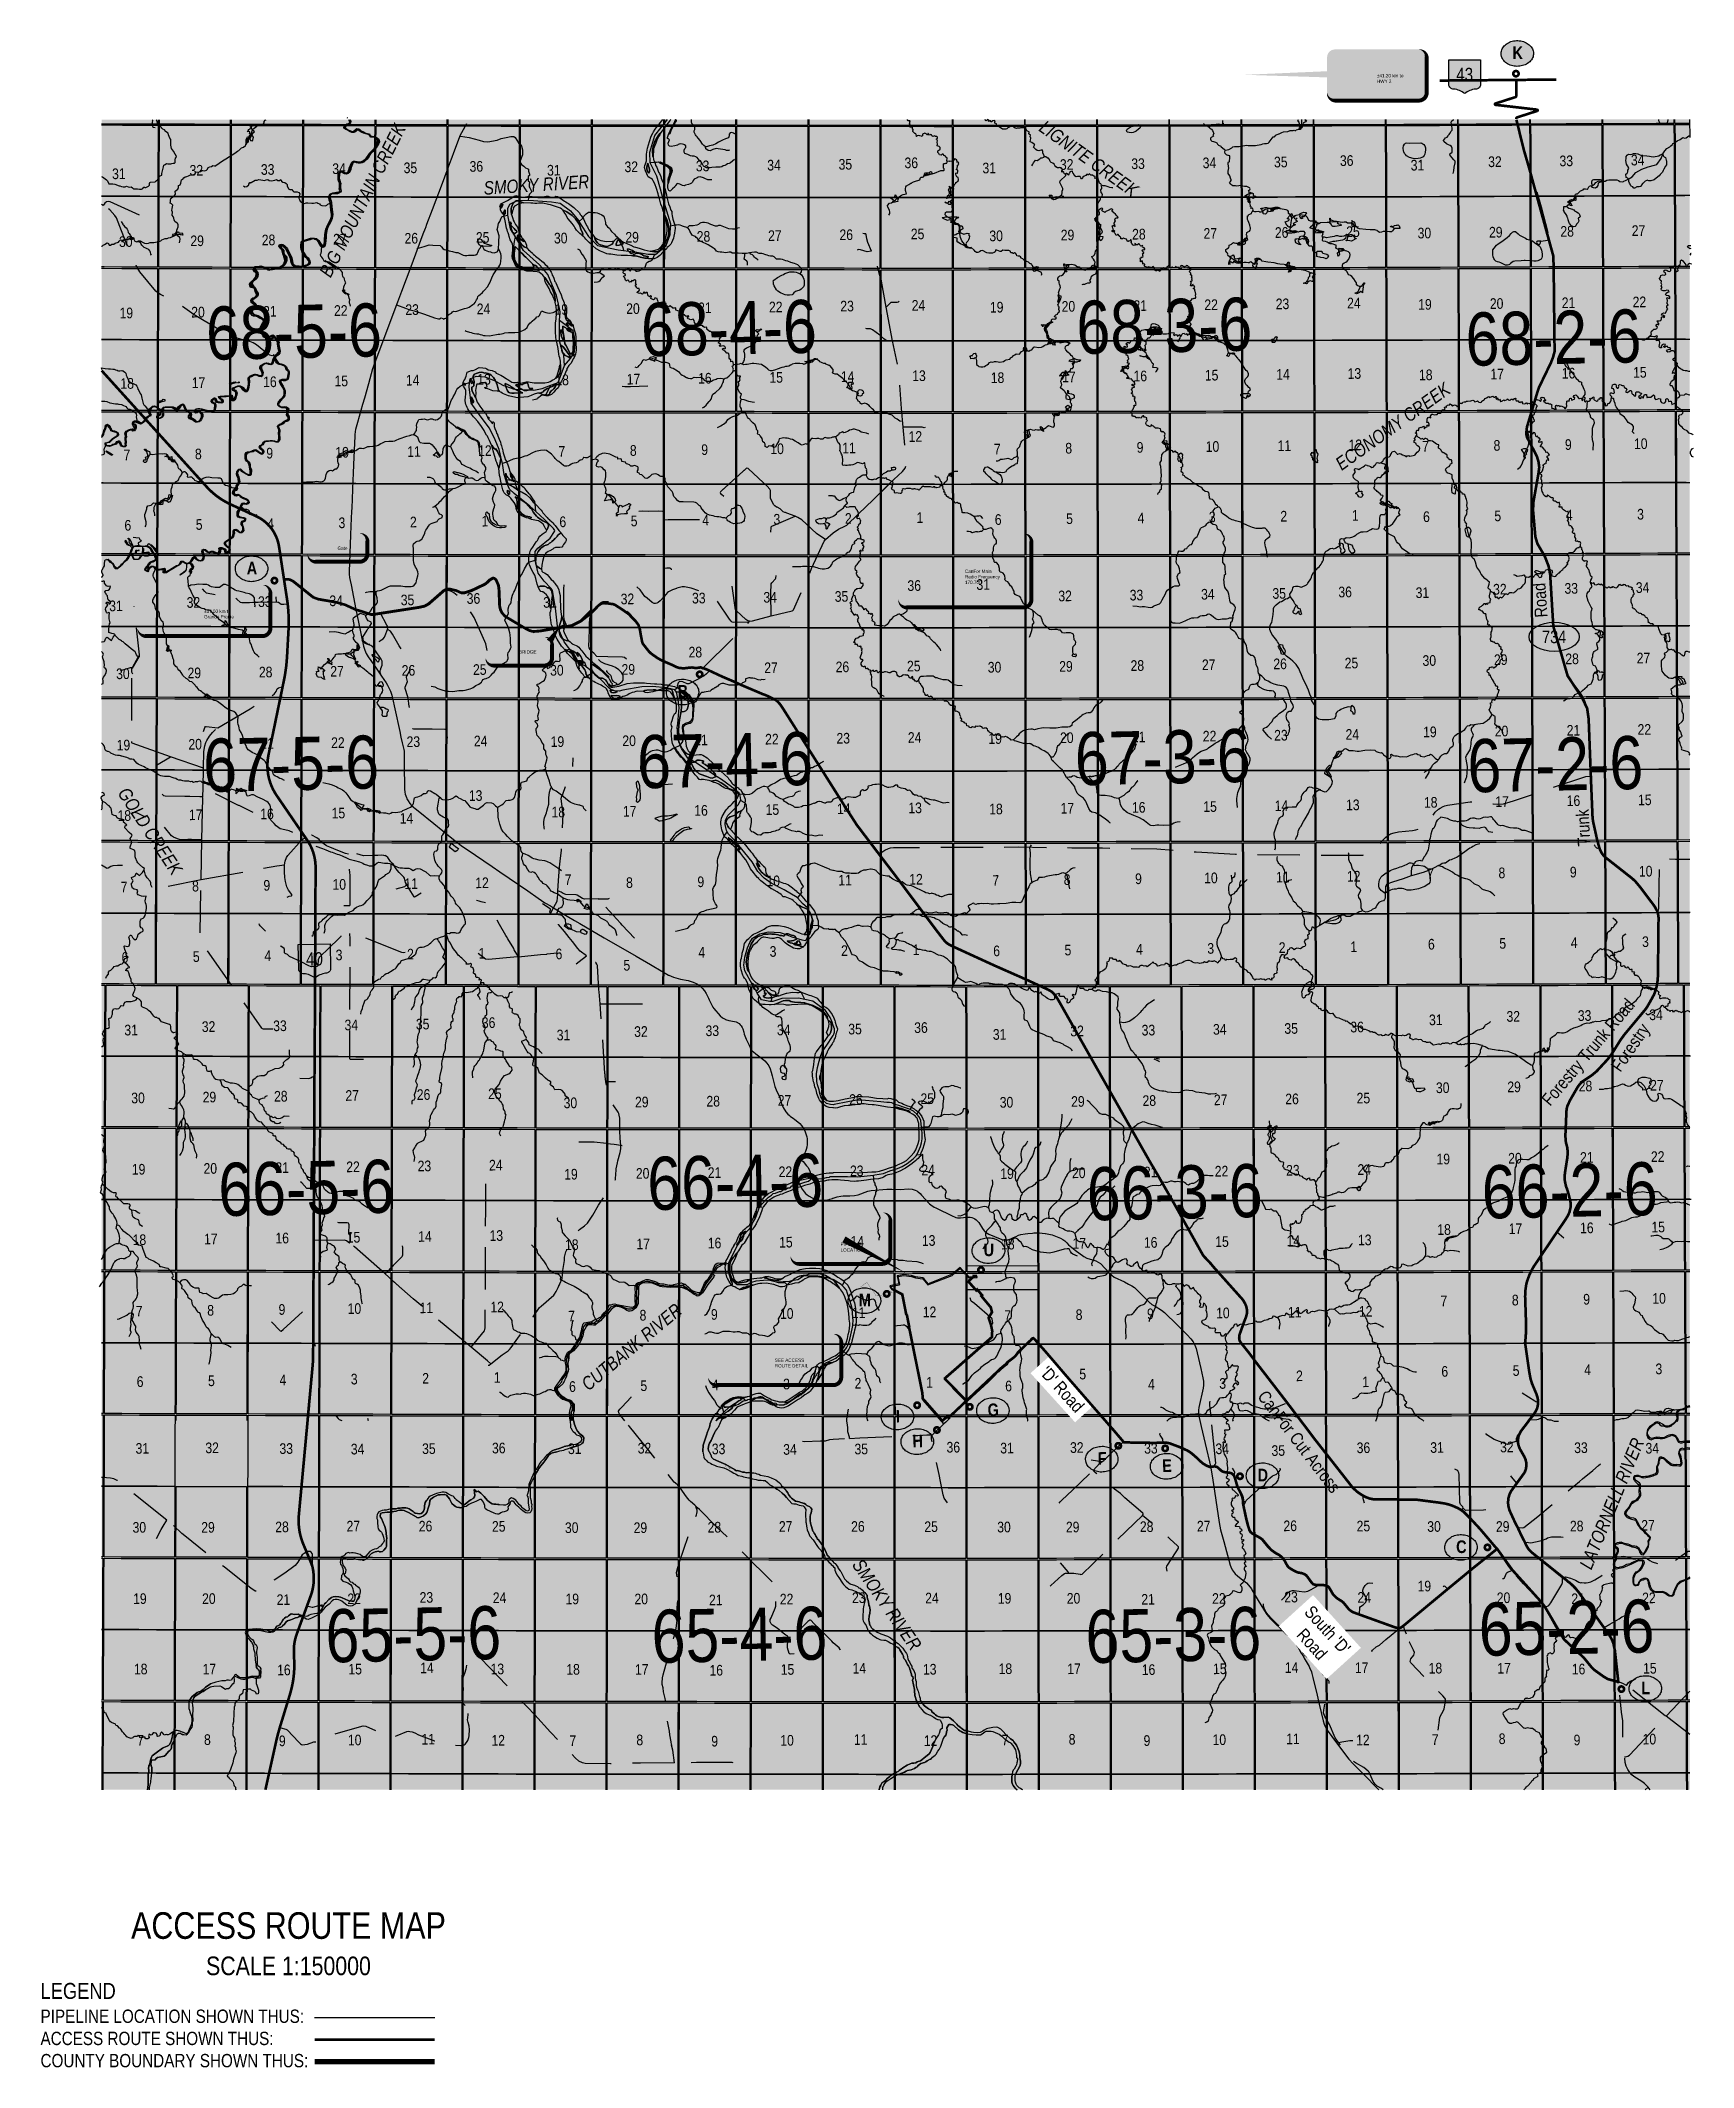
# Model space of a CAD drawing. Extents: x 399452 to 415540, y 6060435 to 6067869.
# Drawn here: x 409542 to 410783, y 6062273 to 6063796 of the extents above; entities that cross this region are included whole.
import ezdxf
from ezdxf.enums import TextEntityAlignment as Align

# ---------------------------------------------------------------- set-up
doc = ezdxf.new("R2018")
doc.units = 0
doc.header["$LTSCALE"] = 5
doc.linetypes.add('BORDER2', pattern=[22.225, 6.35, -3.175, 6.35, -3.175, 0, -3.175])
doc.linetypes.add('DASHED2', pattern=[9.525, 6.35, -3.175])
for name, color, linetype in [('33', 20, 'Continuous'), ('39', 28, 'Continuous'), ('44', 7, 'Continuous'), ('AUX-LABELS', 1, 'Continuous'), ('CG-NOTES', 7, 'Continuous'), ('DETAIL-T', 7, 'Continuous'), ('P-PROPOSED', 10, 'Continuous'), ('Quarters', 8, 'Continuous'), ('RoadSeg', 57, 'DASHED2'), ('ROUTE-MAP-HWY', 2, 'Continuous'), ('ROUTE-MAP-ROUTE', 90, 'Continuous'), ('T-WATER', 160, 'Continuous'), ('T-WATER-T', 170, 'Continuous')]:
    doc.layers.add(name, color=color, linetype=linetype)
doc.layers.add('AS-COUNTY', color=7, linetype='BORDER2', lineweight=60, true_color=0xcc33ff)
doc.layers.add('ROUTE-MAP-BACKGROUND-H', color=7, linetype='Continuous', true_color=0xf0ebff)
doc.styles.add('120', font='ARIALN.TTF', dxfattribs={"height": 13})
doc.styles.add('80', font='ARIALN.TTF', dxfattribs={"height": 10})
doc.styles.add('80A', font='ARIALN.TTF', dxfattribs={"height": 10})
doc.styles.add('80CG', font='ARIALN.TTF', dxfattribs={"height": 10})
doc.styles.add('80LS', font='ARIALNI.TTF', dxfattribs={"height": 10})
doc.styles.add('80V', font='ARIALN.TTF', dxfattribs={"oblique": 20, "height": 2})
doc.styles.add('BOLD', font='ARIALNB.TTF')
doc.styles.get("Standard").update_dxf_attribs({"font": 'ARIALN.TTF'})
doc.styles.add('TXT', font='ARIALN.TTF', dxfattribs={"height": 0.2})
doc.linetypes.add('TRACKS', pattern='A,3.81,[130,ltypeshp1.shx,S=6.35,R=0,X=0,Y=0],3.81', length=7.62)

msp = doc.modelspace()

# ---------------------------------------------------------------- texts
at = {"layer": '33', "style": '80'}
for s, height, rotation, p in [('Road', 9.4925, 93.796404, (410667.513, 6063375.182)), ('Trunk', 9.4925, 93.081432, (410699.877, 6063204.246)), ('Forestry Trunk Road', 9.48817, 49.832121, (410704.589, 6063035.087)), ('Forestry', 9.4925, 55.447717, (410736.521, 6063038.508))]:
    msp.add_text(s, height=height, rotation=rotation, dxfattribs=at).set_placement(p, align=Align.MIDDLE)
at = {"layer": '33', "insert": (410490.536, 6062746.094), "char_height": 9.48465, "width": 114.47558, "attachment_point": 2, "rotation": 307.441836, "style": 'TXT', "bg_fill": 1, "box_fill_scale": 1.15, "bg_fill_color": 256, "bg_fill_true_color": 15789055, "bg_fill_transparency": 0}
msp.add_mtext('CanFor Cut Across', dxfattribs=at)
at = {"layer": 'CG-NOTES', "insert": (409541.546, 6062336.657), "char_height": 10, "width": 457.22219, "attachment_point": 1, "style": '80'}
msp.add_mtext('{\\H1.2x;\\C14;LEGEND\\H0.83333x;\\C256;\\PPIPELINE LOCATION SHOWN THUS:\\PACCESS ROUTE SHOWN THUS:\\P}COUNTY BOUNDARY SHOWN THUS:', dxfattribs=at)
at = {"layer": 'DETAIL-T', "color": 3, "insert": (409609.931, 6062389.762), "char_height": 19.97469, "width": 235.64494, "attachment_point": 1, "style": '80CG'}
msp.add_mtext('\\pxqc;ACCESS ROUTE MAP\\P{\\H0.7x;SCALE 1:150000}', dxfattribs=at)
at = {"layer": 'RoadSeg', "style": '120'}
for s, height, rotation, p in [('31', 7.9745, 0.672125, (409595.336, 6063691.467)), ('32', 7.9745, 0.672125, (409653.51, 6063694.05)), ('33', 7.9745, 0.672125, (409707.092, 6063694.679)), ('34', 7.9745, 0.672125, (409760.694, 6063695.308)), ('35', 7.9745, 0.672125, (409814.269, 6063695.936)), ('36', 7.9745, 0.672125, (409863.788, 6063697.01)), ('31', 7.9745, 0.672125, (409921.966, 6063694.117)), ('32', 7.9745, 0.672125, (409980.141, 6063696.7)), ('33', 7.9745, 0.672125, (410033.723, 6063697.328)), ('34', 7.9745, 0.672125, (410087.325, 6063697.957)), ('35', 7.9745, 0.672125, (410140.9, 6063698.586)), ('36', 7.9745, 0.672125, (410190.419, 6063699.66)), ('31', 7.9745, 0.672125, (410248.936, 6063695.809)), ('32', 7.9745, 0.672125, (410307.111, 6063698.392)), ('33', 7.9745, 0.672125, (410360.692, 6063699.02)), ('34', 7.9745, 0.672125, (410414.295, 6063699.649)), ('35', 7.9745, 0.672125, (410467.87, 6063700.278)), ('36', 7.9745, 0.672125, (410517.388, 6063701.352)), ('31', 7.9745, 0.672125, (410570.532, 6063697.928)), ('32', 7.9745, 0.672125, (410628.706, 6063700.511)), ('33', 7.9745, 0.672125, (410682.288, 6063701.14)), ('34', 7.9745, 0.672125, (410735.891, 6063701.768)), ('26', 7.9745, 0.672125, (410141.571, 6063645.651)), ('25', 7.9745, 0.672125, (410195.152, 6063646.279)), ('29', 7.9745, 0.672125, (410307.743, 6063645.457)), ('28', 7.9745, 0.672125, (410361.34, 6063646.085)), ('27', 7.9745, 0.672125, (410414.945, 6063646.672)), ('26', 7.9745, 0.672125, (410468.541, 6063647.343)), ('25', 7.9745, 0.672125, (410522.122, 6063647.971)), ('30', 7.9745, 0.672125, (410575.72, 6063646.947)), ('29', 7.9745, 0.672125, (410629.339, 6063647.576)), ('28', 7.9745, 0.672125, (410682.936, 6063648.205)), ('27', 7.9745, 0.672125, (410736.541, 6063648.791)), ('30', 7.9745, 0.672125, (409600.524, 6063640.486)), ('29', 7.9745, 0.672125, (409654.143, 6063641.115)), ('28', 7.9745, 0.672125, (409707.74, 6063641.744)), ('27', 7.9745, 0.672125, (409761.344, 6063642.331)), ('26', 7.9745, 0.672125, (409814.941, 6063643.001)), ('25', 7.9745, 0.672125, (409868.521, 6063643.63)), ('30', 7.9745, 0.672125, (409927.154, 6063643.136)), ('29', 7.9745, 0.672125, (409980.773, 6063643.765)), ('28', 7.9745, 0.672125, (410034.371, 6063644.393)), ('27', 7.9745, 0.672125, (410087.975, 6063644.98)), ('30', 7.9745, 0.672125, (410254.124, 6063644.828)), ('19', 7.9745, 0.672125, (409600.951, 6063586.887)), ('20', 7.9745, 0.672125, (409654.783, 6063587.518)), ('68-5-6', 39.8725, 1.17937, (409666.257, 6063555.744)), ('21', 7.9745, 0.672125, (409708.765, 6063588.109)), ('22', 7.9745, 0.672125, (409761.988, 6063588.734)), ('23', 7.9745, 0.672125, (409815.57, 6063589.404)), ('24', 7.9745, 0.672125, (409869.172, 6063589.991)), ('19', 7.9745, 0.672125, (409927.581, 6063589.536)), ('20', 7.9745, 0.672125, (409981.414, 6063590.168)), ('68-4-6', 39.8725, 1.17937, (409992.887, 6063558.394)), ('21', 7.9745, 0.672125, (410035.395, 6063590.759)), ('22', 7.9745, 0.672125, (410088.619, 6063591.383)), ('23', 7.9745, 0.672125, (410142.2, 6063592.054)), ('24', 7.9745, 0.672125, (410195.803, 6063592.641)), ('19', 7.9745, 0.672125, (410254.551, 6063591.228)), ('20', 7.9745, 0.672125, (410308.384, 6063591.86)), ('68-3-6', 39.8725, 1.17937, (410319.857, 6063560.086)), ('21', 7.9745, 0.672125, (410362.365, 6063592.451)), ('22', 7.9745, 0.672125, (410415.589, 6063593.075)), ('23', 7.9745, 0.672125, (410469.17, 6063593.746)), ('24', 7.9745, 0.672125, (410522.773, 6063594.333)), ('19', 7.9745, 0.672125, (410576.147, 6063593.347)), ('68-2-6', 39.8725, 1.17937, (410612.082, 6063551.224)), ('20', 7.9745, 0.672125, (410629.98, 6063593.979)), ('21', 7.9745, 0.672125, (410683.961, 6063594.57)), ('22', 7.9745, 0.672125, (410737.185, 6063595.194)), ('14', 7.9745, 0.672125, (410142.603, 6063539.074)), ('13', 7.9745, 0.672125, (410196.195, 6063539.745)), ('16', 7.9745, 0.672125, (410362.373, 6063539.55)), ('15', 7.9745, 0.672125, (410415.953, 6063540.179)), ('14', 7.9745, 0.672125, (410469.573, 6063540.766)), ('13', 7.9745, 0.672125, (410523.164, 6063541.437)), ('18', 7.9745, 0.672125, (410576.768, 6063540.412)), ('17', 7.9745, 0.672125, (410630.372, 6063540.999)), ('16', 7.9745, 0.672125, (410683.969, 6063541.67)), ('15', 7.9745, 0.672125, (410737.549, 6063542.298)), ('18', 7.9745, 0.672125, (409601.572, 6063533.951)), ('17', 7.9745, 0.672125, (409655.176, 6063534.538)), ('16', 7.9745, 0.672125, (409708.773, 6063535.209)), ('15', 7.9745, 0.672125, (409762.353, 6063535.837)), ('14', 7.9745, 0.672125, (409815.972, 6063536.424)), ('13', 7.9745, 0.672125, (409869.564, 6063537.095)), ('18', 7.9745, 0.672125, (409928.202, 6063536.601)), ('17', 7.9745, 0.672125, (409981.807, 6063537.187)), ('16', 7.9745, 0.672125, (410035.403, 6063537.858)), ('15', 7.9745, 0.672125, (410088.984, 6063538.487)), ('18', 7.9745, 0.672125, (410255.172, 6063538.293)), ('17', 7.9745, 0.672125, (410308.776, 6063538.879)), ('12', 7.9745, 0.672125, (410193.486, 6063494.107)), ('7', 7.974, 0.672125, (409603.953, 6063480.343)), ('8', 7.974, 0.672125, (409657.559, 6063481.003)), ('9', 7.974, 0.672125, (409711.157, 6063481.632)), ('10', 7.9745, 0.672125, (409763.004, 6063482.24)), ('11', 7.9745, 0.672125, (409816.985, 6063482.832)), ('12', 7.9745, 0.672125, (409870.208, 6063483.456)), ('7', 7.974, 0.672125, (409930.583, 6063482.992)), ('8', 7.974, 0.672125, (409984.19, 6063483.653)), ('9', 7.974, 0.672125, (410037.787, 6063484.282)), ('10', 7.9745, 0.672125, (410089.634, 6063484.89)), ('11', 7.9745, 0.672125, (410143.615, 6063485.481)), ('7', 7.974, 0.672125, (410257.553, 6063484.684)), ('8', 7.974, 0.672125, (410311.16, 6063485.345)), ('9', 7.974, 0.672125, (410364.757, 6063485.974)), ('10', 7.9745, 0.672125, (410416.604, 6063486.582)), ('11', 7.9745, 0.672125, (410470.585, 6063487.173)), ('12', 7.9745, 0.672125, (410523.809, 6063487.798)), ('7', 7.974, 0.672125, (410579.149, 6063486.803)), ('8', 7.974, 0.672125, (410632.756, 6063487.464)), ('9', 7.974, 0.672125, (410686.353, 6063488.093)), ('10', 7.9745, 0.672125, (410738.2, 6063488.701)), ('2', 7.974, 0.672125, (410145.658, 6063432.562)), ('1', 7.974, 0.672125, (410199.405, 6063433.193)), ('5', 7.974, 0.672125, (410311.771, 6063432.42)), ('4', 7.974, 0.672125, (410365.471, 6063433.007)), ('3', 7.974, 0.672125, (410418.982, 6063433.667)), ('2', 7.974, 0.672125, (410472.628, 6063434.254)), ('1', 7.974, 0.672125, (410526.375, 6063434.885)), ('6', 7.974, 0.672125, (410579.798, 6063433.9)), ('5', 7.974, 0.672125, (410633.367, 6063434.539)), ('4', 7.974, 0.672125, (410687.067, 6063435.127)), ('3', 7.974, 0.672125, (410740.578, 6063435.786)), ('6', 7.974, 0.672125, (409604.602, 6063427.44)), ('5', 7.974, 0.672125, (409658.17, 6063428.078)), ('4', 7.974, 0.672125, (409711.87, 6063428.666)), ('3', 7.974, 0.672125, (409765.381, 6063429.326)), ('2', 7.974, 0.672125, (409819.028, 6063429.913)), ('1', 7.974, 0.672125, (409872.775, 6063430.543)), ('6', 7.974, 0.672125, (409931.232, 6063430.089)), ('5', 7.974, 0.672125, (409984.801, 6063430.728)), ('4', 7.974, 0.672125, (410038.501, 6063431.315)), ('3', 7.974, 0.672125, (410092.012, 6063431.975)), ('6', 7.974, 0.672125, (410258.202, 6063431.781)), ('36', 7.9745, 0.672125, (409861.637, 6063372.45)), ('32', 7.9745, 0.672125, (409977.259, 6063372.123)), ('33', 7.9745, 0.672125, (410030.84, 6063372.751)), ('34', 7.9745, 0.672125, (410084.443, 6063373.38)), ('35', 7.9745, 0.672125, (410138.018, 6063374.009)), ('36', 7.9745, 0.672125, (410192.612, 6063382.155)), ('31', 7.9745, 0.672125, (410244.427, 6063382.954)), ('32', 7.9745, 0.672125, (410305.936, 6063374.389)), ('33', 7.9745, 0.672125, (410359.518, 6063375.018)), ('34', 7.9745, 0.672125, (410413.12, 6063375.646)), ('35', 7.9745, 0.672125, (410466.696, 6063376.275)), ('36', 7.9745, 0.672125, (410516.214, 6063377.349)), ('31', 7.9745, 0.672125, (410574.238, 6063376.838)), ('32', 7.9745, 0.672125, (410632.412, 6063379.421)), ('33', 7.9745, 0.672125, (410685.994, 6063380.049)), ('34', 7.9745, 0.672125, (410739.596, 6063380.678)), ('31', 7.9745, 0.672125, (409593.185, 6063366.907)), ('32', 7.9745, 0.672125, (409651.359, 6063369.49)), ('33', 7.9745, 0.672125, (409704.941, 6063370.118)), ('34', 7.9745, 0.672125, (409758.543, 6063370.747)), ('35', 7.9745, 0.672125, (409812.119, 6063371.376)), ('31', 7.9745, 0.672125, (409919.084, 6063369.54)), ('28', 7.9745, 0.672125, (410028.25, 6063332.165)), ('30', 7.9745, 0.672125, (410579.426, 6063325.856)), ('29', 7.9745, 0.672125, (410633.045, 6063326.485)), ('28', 7.9745, 0.672125, (410686.642, 6063327.114)), ('27', 7.9745, 0.672125, (410740.246, 6063327.701)), ('30', 7.9745, 0.672125, (409598.373, 6063315.926)), ('29', 7.9745, 0.672125, (409651.992, 6063316.555)), ('28', 7.9745, 0.672125, (409705.589, 6063317.183)), ('27', 7.9745, 0.672125, (409759.193, 6063317.77)), ('26', 7.9745, 0.672125, (409812.79, 6063318.441)), ('25', 7.9745, 0.672125, (409866.37, 6063319.07)), ('30', 7.9745, 0.672125, (409924.272, 6063318.558)), ('29', 7.9745, 0.672125, (409977.891, 6063319.188)), ('27', 7.9745, 0.672125, (410085.093, 6063320.403)), ('26', 7.9745, 0.672125, (410138.689, 6063321.074)), ('25', 7.9745, 0.672125, (410192.27, 6063321.702)), ('30', 7.9745, 0.672125, (410252.95, 6063320.825)), ('29', 7.9745, 0.672125, (410306.569, 6063321.454)), ('28', 7.9745, 0.672125, (410360.166, 6063322.082)), ('27', 7.9745, 0.672125, (410413.77, 6063322.669)), ('26', 7.9745, 0.672125, (410467.367, 6063323.34)), ('25', 7.9745, 0.672125, (410520.947, 6063323.969)), ('67-5-6', 39.8725, 1.17937, (409664.106, 6063231.184)), ('23', 7.9745, 0.672125, (409816.473, 6063264.909)), ('24', 7.9745, 0.672125, (409867.021, 6063265.431)), ('19', 7.9745, 0.672125, (409924.699, 6063264.959)), ('20', 7.9745, 0.672125, (409978.532, 6063265.591)), ('67-4-6', 39.8725, 1.17937, (409990.005, 6063233.817)), ('21', 7.9745, 0.672125, (410032.513, 6063266.182)), ('22', 7.9745, 0.672125, (410085.737, 6063266.806)), ('23', 7.9745, 0.672125, (410139.318, 6063267.477)), ('24', 7.9745, 0.672125, (410192.921, 6063268.064)), ('19', 7.9745, 0.672125, (410253.377, 6063267.225)), ('20', 7.9745, 0.672125, (410307.21, 6063267.857)), ('67-3-6', 39.8725, 1.17937, (410318.683, 6063236.083)), ('21', 7.9745, 0.672125, (410361.191, 6063268.448)), ('22', 7.9745, 0.672125, (410414.414, 6063269.072)), ('23', 7.9745, 0.672125, (410467.996, 6063269.743)), ('24', 7.9745, 0.672125, (410521.598, 6063270.33)), ('19', 7.9745, 0.672125, (410579.853, 6063272.257)), ('67-2-6', 39.8725, 1.17937, (410613.493, 6063230.806)), ('20', 7.9745, 0.672125, (410633.685, 6063272.888)), ('21', 7.9745, 0.672125, (410687.667, 6063273.48)), ('22', 7.9745, 0.672125, (410740.89, 6063274.104)), ('19', 7.9745, 0.672125, (409598.8, 6063262.326)), ('20', 7.9745, 0.672125, (409652.633, 6063262.958)), ('21', 7.9745, 0.672125, (409706.614, 6063263.549)), ('22', 7.9745, 0.672125, (409759.837, 6063264.173)), ('13', 7.9745, 0.672125, (409863.258, 6063224.398)), ('18', 7.9745, 0.672125, (410580.474, 6063219.322)), ('17', 7.9745, 0.672125, (410634.078, 6063219.908)), ('16', 7.9745, 0.672125, (410687.675, 6063220.579)), ('15', 7.9745, 0.672125, (410741.255, 6063221.208)), ('18', 7.9745, 0.672125, (409599.421, 6063209.391)), ('17', 7.9745, 0.672125, (409653.025, 6063209.978)), ('16', 7.9745, 0.672125, (409706.622, 6063210.648)), ('15', 7.9745, 0.672125, (409760.202, 6063211.277)), ('14', 7.9745, 0.672125, (409811.354, 6063207.387)), ('18', 7.9745, 0.672125, (409925.32, 6063212.024)), ('17', 7.9745, 0.672125, (409978.925, 6063212.61)), ('16', 7.9745, 0.672125, (410032.521, 6063213.281)), ('15', 7.9745, 0.672125, (410086.101, 6063213.91)), ('14', 7.9745, 0.672125, (410139.721, 6063214.497)), ('13', 7.9745, 0.672125, (410193.312, 6063215.168)), ('18', 7.9745, 0.672125, (410253.998, 6063214.29)), ('17', 7.9745, 0.672125, (410307.602, 6063214.877)), ('16', 7.9745, 0.672125, (410361.199, 6063215.547)), ('15', 7.9745, 0.672125, (410414.779, 6063216.176)), ('14', 7.9745, 0.672125, (410468.399, 6063216.763)), ('13', 7.9745, 0.672125, (410521.99, 6063217.434)), ('12', 7.9745, 0.672125, (409868.058, 6063158.896)), ('7', 7.974, 0.672125, (409935.256, 6063161.283)), ('8', 7.974, 0.672125, (409981.308, 6063159.076)), ('9', 7.974, 0.672125, (410034.905, 6063159.705)), ('10', 7.9745, 0.672125, (410086.752, 6063160.313)), ('11', 7.9745, 0.672125, (410140.733, 6063160.904)), ('12', 7.9745, 0.672125, (410193.957, 6063161.529)), ('7', 7.974, 0.672125, (410256.379, 6063160.681)), ('8', 7.974, 0.672125, (410309.986, 6063161.342)), ('9', 7.974, 0.672125, (410363.583, 6063161.971)), ('10', 7.9745, 0.672125, (410415.43, 6063162.579)), ('11', 7.9745, 0.672125, (410469.411, 6063163.17)), ('12', 7.9745, 0.672125, (410522.635, 6063163.795)), ('7', 7.974, 0.672125, (410582.855, 6063165.713)), ('8', 7.974, 0.672125, (410636.461, 6063166.374)), ('9', 7.974, 0.672125, (410690.059, 6063167.003)), ('10', 7.9745, 0.672125, (410741.906, 6063167.611)), ('7', 7.974, 0.672125, (409601.802, 6063155.782)), ('8', 7.974, 0.672125, (409655.409, 6063156.443)), ('9', 7.974, 0.672125, (409709.006, 6063157.072)), ('10', 7.9745, 0.672125, (409760.853, 6063157.68)), ('11', 7.9745, 0.672125, (409814.834, 6063158.271)), ('6', 7.974, 0.672125, (410583.504, 6063112.81)), ('5', 7.974, 0.672125, (410637.072, 6063113.448)), ('4', 7.974, 0.672125, (410690.772, 6063114.036)), ('3', 7.974, 0.672125, (410744.283, 6063114.696)), ('6', 7.974, 0.672125, (409602.451, 6063102.879)), ('5', 7.974, 0.672125, (409656.019, 6063103.518)), ('4', 7.974, 0.672125, (409709.72, 6063104.106)), ('3', 7.974, 0.672125, (409763.231, 6063104.765)), ('2', 7.974, 0.672125, (409816.877, 6063105.353)), ('1', 7.974, 0.672125, (409870.624, 6063105.983)), ('6', 7.974, 0.672125, (409928.35, 6063105.512)), ('4', 7.974, 0.672125, (410035.619, 6063106.738)), ('3', 7.974, 0.672125, (410089.13, 6063107.398)), ('2', 7.974, 0.672125, (410142.776, 6063107.985)), ('1', 7.974, 0.672125, (410196.523, 6063108.616)), ('6', 7.974, 0.672125, (410257.028, 6063107.778)), ('5', 7.974, 0.672125, (410310.596, 6063108.417)), ('4', 7.974, 0.672125, (410364.297, 6063109.005)), ('3', 7.974, 0.672125, (410417.808, 6063109.664)), ('2', 7.974, 0.672125, (410471.454, 6063110.252)), ('1', 7.974, 0.672125, (410525.201, 6063110.882)), ('5', 7.974, 0.672125, (409979.316, 6063097.008)), ('34', 7.9745, 0.672125, (409769.911, 6063052.153)), ('35', 7.9745, 0.672125, (409823.487, 6063052.781)), ('36', 7.9745, 0.672125, (409873.005, 6063053.855)), ('31', 7.9745, 0.672125, (410584.284, 6063055.987)), ('32', 7.9745, 0.672125, (410642.458, 6063058.571)), ('33', 7.9745, 0.672125, (410696.04, 6063059.199)), ('34', 7.9745, 0.672125, (410749.643, 6063059.828)), ('31', 7.9745, 0.672125, (409604.553, 6063048.312)), ('32', 7.9745, 0.672125, (409662.727, 6063050.895)), ('33', 7.9745, 0.672125, (409716.309, 6063051.524)), ('31', 7.9745, 0.672125, (409929.235, 6063044.602)), ('32', 7.9745, 0.672125, (409987.409, 6063047.185)), ('33', 7.9745, 0.672125, (410040.991, 6063047.814)), ('34', 7.9745, 0.672125, (410094.593, 6063048.442)), ('35', 7.9745, 0.672125, (410148.168, 6063049.071)), ('36', 7.9745, 0.672125, (410197.687, 6063050.145)), ('31', 7.9745, 0.672125, (410256.731, 6063045.037)), ('32', 7.9745, 0.672125, (410314.905, 6063047.62)), ('33', 7.9745, 0.672125, (410368.487, 6063048.249)), ('34', 7.9745, 0.672125, (410422.089, 6063048.878)), ('35', 7.9745, 0.672125, (410475.665, 6063049.506)), ('36', 7.9745, 0.672125, (410525.183, 6063050.58)), ('28', 7.9745, 0.672125, (410696.688, 6063006.264)), ('27', 7.9745, 0.672125, (410750.293, 6063006.851)), ('30', 7.9745, 0.672125, (409609.741, 6062997.331)), ('29', 7.9745, 0.672125, (409663.36, 6062997.96)), ('28', 7.9745, 0.672125, (409716.957, 6062998.589)), ('27', 7.9745, 0.672125, (409770.562, 6062999.176)), ('26', 7.9745, 0.672125, (409824.158, 6062999.847)), ('25', 7.9745, 0.672125, (409877.738, 6063000.475)), ('30', 7.9745, 0.672125, (409934.423, 6062993.621)), ('29', 7.9745, 0.672125, (409988.042, 6062994.25)), ('28', 7.9745, 0.672125, (410041.639, 6062994.878)), ('27', 7.9745, 0.672125, (410095.243, 6062995.465)), ('26', 7.9745, 0.672125, (410148.84, 6062996.136)), ('25', 7.9745, 0.672125, (410202.42, 6062996.765)), ('30', 7.9745, 0.672125, (410261.919, 6062994.056)), ('29', 7.9745, 0.672125, (410315.538, 6062994.685)), ('28', 7.9745, 0.672125, (410369.135, 6062995.314)), ('27', 7.9745, 0.672125, (410422.739, 6062995.9)), ('26', 7.9745, 0.672125, (410476.336, 6062996.571)), ('25', 7.9745, 0.672125, (410529.916, 6062997.2)), ('30', 7.9745, 0.672125, (410589.472, 6063005.006)), ('29', 7.9745, 0.672125, (410643.091, 6063005.635)), ('66-5-6', 39.8725, 1.17937, (409675.474, 6062912.589)), ('22', 7.9745, 0.672125, (409771.205, 6062945.579)), ('23', 7.9745, 0.672125, (409824.787, 6062946.249)), ('24', 7.9745, 0.672125, (409878.39, 6062946.836)), ('66-4-6', 39.8725, 1.17937, (409997.612, 6062917.106)), ('19', 7.9745, 0.672125, (410589.899, 6062951.407)), ('66-2-6', 39.8725, 1.17937, (410624.265, 6062910.712)), ('20', 7.9745, 0.672125, (410643.732, 6062952.038)), ('21', 7.9745, 0.672125, (410697.713, 6062952.63)), ('22', 7.9745, 0.672125, (410750.937, 6062953.254)), ('19', 7.9745, 0.672125, (409610.168, 6062943.732)), ('20', 7.9745, 0.672125, (409664.001, 6062944.363)), ('21', 7.9745, 0.672125, (409717.982, 6062944.954)), ('19', 7.9745, 0.672125, (409934.849, 6062940.021)), ('20', 7.9745, 0.672125, (409988.682, 6062940.653)), ('21', 7.9745, 0.672125, (410042.663, 6062941.244)), ('22', 7.9745, 0.672125, (410095.887, 6062941.868)), ('23', 7.9745, 0.672125, (410149.468, 6062942.539)), ('24', 7.9745, 0.672125, (410203.071, 6062943.126)), ('19', 7.9745, 0.672125, (410262.346, 6062940.456)), ('20', 7.9745, 0.672125, (410316.179, 6062941.088)), ('66-3-6', 39.8725, 1.17937, (410327.652, 6062909.314)), ('21', 7.9745, 0.672125, (410370.16, 6062941.679)), ('22', 7.9745, 0.672125, (410423.383, 6062942.303)), ('23', 7.9745, 0.672125, (410476.965, 6062942.974)), ('24', 7.9745, 0.672125, (410530.567, 6062943.561)), ('16', 7.9745, 0.672125, (410697.721, 6062899.729)), ('15', 7.9745, 0.672125, (410751.301, 6062900.358)), ('18', 7.9745, 0.672125, (409610.789, 6062890.796)), ('17', 7.9745, 0.672125, (409664.393, 6062891.383)), ('16', 7.9745, 0.672125, (409717.99, 6062892.054)), ('15', 7.9745, 0.672125, (409771.57, 6062892.682)), ('14', 7.9745, 0.672125, (409825.19, 6062893.269)), ('13', 7.9745, 0.672125, (409878.781, 6062893.94)), ('18', 7.9745, 0.672125, (409935.471, 6062887.086)), ('17', 7.9745, 0.672125, (409989.075, 6062887.673)), ('16', 7.9745, 0.672125, (410042.671, 6062888.343)), ('15', 7.9745, 0.672125, (410096.252, 6062888.972)), ('14', 7.9745, 0.672125, (410149.871, 6062889.559)), ('13', 7.9745, 0.672125, (410203.463, 6062890.23)), ('18', 7.9745, 0.672125, (410262.967, 6062887.521)), ('17', 7.9745, 0.672125, (410316.571, 6062888.108)), ('16', 7.9745, 0.672125, (410370.168, 6062888.779)), ('15', 7.9745, 0.672125, (410423.748, 6062889.407)), ('14', 7.9745, 0.672125, (410477.367, 6062889.994)), ('13', 7.9745, 0.672125, (410530.959, 6062890.665)), ('18', 7.9745, 0.672125, (410590.52, 6062898.471)), ('17', 7.9745, 0.672125, (410644.124, 6062899.058)), ('10', 7.9745, 0.672125, (409772.221, 6062839.086)), ('11', 7.9745, 0.672125, (409826.202, 6062839.677)), ('12', 7.9745, 0.672125, (409879.426, 6062840.301)), ('7', 7.974, 0.672125, (410592.901, 6062844.863)), ('8', 7.974, 0.672125, (410646.508, 6062845.524)), ('9', 7.974, 0.672125, (410700.105, 6062846.153)), ('10', 7.9745, 0.672125, (410751.952, 6062846.761)), ('7', 7.974, 0.672125, (409613.17, 6062837.188)), ('8', 7.974, 0.672125, (409666.777, 6062837.849)), ('9', 7.974, 0.672125, (409720.374, 6062838.477)), ('7', 7.974, 0.672125, (409937.851, 6062833.477)), ('8', 7.974, 0.672125, (409991.458, 6062834.138)), ('9', 7.974, 0.672125, (410045.055, 6062834.767)), ('10', 7.9745, 0.672125, (410096.902, 6062835.375)), ('11', 7.9745, 0.672125, (410150.884, 6062835.966)), ('12', 7.9745, 0.672125, (410204.107, 6062836.591)), ('7', 7.974, 0.672125, (410265.348, 6062833.912)), ('8', 7.974, 0.672125, (410318.955, 6062834.573)), ('9', 7.974, 0.672125, (410372.552, 6062835.202)), ('10', 7.9745, 0.672125, (410424.399, 6062835.81)), ('11', 7.9745, 0.672125, (410478.38, 6062836.401)), ('12', 7.9745, 0.672125, (410531.603, 6062837.026)), ('4', 7.974, 0.672125, (410700.819, 6062793.186)), ('3', 7.974, 0.672125, (410754.33, 6062793.846)), ('6', 7.974, 0.672125, (409613.819, 6062784.285)), ('5', 7.974, 0.672125, (409667.388, 6062784.923)), ('4', 7.974, 0.672125, (409721.088, 6062785.511)), ('3', 7.974, 0.672125, (409774.599, 6062786.171)), ('2', 7.974, 0.672125, (409828.245, 6062786.758)), ('1', 7.974, 0.672125, (409881.992, 6062787.389)), ('6', 7.974, 0.672125, (409938.501, 6062780.574)), ('5', 7.974, 0.672125, (409992.069, 6062781.213)), ('4', 7.974, 0.672125, (410045.769, 6062781.801)), ('3', 7.974, 0.672125, (410099.28, 6062782.46)), ('2', 7.974, 0.672125, (410152.927, 6062783.048)), ('1', 7.974, 0.672125, (410206.673, 6062783.678)), ('6', 7.974, 0.672125, (410265.997, 6062781.009)), ('5', 7.974, 0.672125, (410321.685, 6062789.955)), ('4', 7.974, 0.672125, (410373.266, 6062782.236)), ('3', 7.974, 0.672125, (410426.776, 6062782.895)), ('2', 7.974, 0.672125, (410484.447, 6062788.618)), ('1', 7.974, 0.672125, (410534.17, 6062784.113)), ('6', 7.974, 0.672125, (410593.55, 6062791.96)), ('5', 7.974, 0.672125, (410647.119, 6062792.598)), ('31', 7.9673, 0.672125, (409612.973, 6062734.122)), ('32', 7.9673, 0.672125, (409665.384, 6062734.52)), ('33', 7.9673, 0.672125, (409721.042, 6062733.97)), ('34', 7.9673, 0.672125, (409774.618, 6062733.601)), ('35', 7.9673, 0.672125, (409828.152, 6062733.896)), ('36', 7.9673, 0.672125, (409880.636, 6062734.367)), ('31', 7.9673, 0.672125, (409937.661, 6062733.878)), ('32', 7.9673, 0.672125, (409990.072, 6062734.276)), ('33', 7.9673, 0.672125, (410045.731, 6062733.726)), ('34', 7.9673, 0.672125, (410099.306, 6062733.356)), ('35', 7.9673, 0.672125, (410152.84, 6062733.652)), ('36', 7.9673, 0.672125, (410221.98, 6062734.999)), ('31', 7.9673, 0.672125, (410262.292, 6062734.357)), ('32', 7.9673, 0.672125, (410314.703, 6062734.755)), ('33', 7.9673, 0.672125, (410370.361, 6062734.205)), ('34', 7.9673, 0.672125, (410423.937, 6062733.835)), ('35', 7.9673, 0.672125, (410466.012, 6062732.494)), ('36', 7.9673, 0.672125, (410529.955, 6062734.602)), ('31', 7.9673, 0.672125, (410585.227, 6062734.77)), ('32', 7.9673, 0.672125, (410637.638, 6062735.168)), ('33', 7.9673, 0.672125, (410693.296, 6062734.619)), ('34', 7.9673, 0.672125, (410746.872, 6062734.249)), ('30', 7.9673, 0.672125, (409610.719, 6062674.799)), ('29', 7.9673, 0.672125, (409662.297, 6062674.805)), ('28', 7.9673, 0.672125, (409717.867, 6062675.119)), ('27', 7.9673, 0.672125, (409771.423, 6062675.706)), ('26', 7.9673, 0.672125, (409825.651, 6062675.715)), ('25', 7.9673, 0.672125, (409880.602, 6062675.543)), ('30', 7.9673, 0.672125, (409935.407, 6062674.554)), ('29', 7.9673, 0.672125, (409986.985, 6062674.561)), ('28', 7.9673, 0.672125, (410042.555, 6062674.875)), ('27', 7.9673, 0.672125, (410096.111, 6062675.462)), ('26', 7.9673, 0.672125, (410150.339, 6062675.471)), ('25', 7.9673, 0.672125, (410205.291, 6062675.299)), ('30', 7.9673, 0.672125, (410260.038, 6062675.033)), ('29', 7.9673, 0.672125, (410311.615, 6062675.04)), ('28', 7.9673, 0.672125, (410367.185, 6062675.354)), ('27', 7.9673, 0.672125, (410409.999, 6062675.711)), ('26', 7.9673, 0.672125, (410474.97, 6062675.95)), ('25', 7.9673, 0.672125, (410529.921, 6062675.778)), ('30', 7.9673, 0.672125, (410582.973, 6062675.447)), ('29', 7.9673, 0.672125, (410634.551, 6062675.454)), ('28', 7.9673, 0.672125, (410690.121, 6062675.768)), ('27', 7.9673, 0.672125, (410743.677, 6062676.354)), ('19', 7.9673, 0.672125, (410575.703, 6062630.679)), ('19', 7.9673, 0.672125, (409611.145, 6062621.247)), ('20', 7.9673, 0.672125, (409662.937, 6062621.257)), ('21', 7.9673, 0.672125, (409718.912, 6062620.53)), ('65-5-6', 39.8366, 1.17937, (409755.958, 6062577.318)), ('22', 7.9673, 0.672125, (409772.087, 6062621.154)), ('23', 7.9673, 0.672125, (409826.28, 6062622.166)), ('24', 7.9673, 0.672125, (409881.253, 6062621.953)), ('19', 7.9673, 0.672125, (409935.833, 6062621.003)), ('20', 7.9673, 0.672125, (409987.625, 6062621.013)), ('65-4-6', 39.8366, 1.17937, (410000.875, 6062576.947)), ('21', 7.9673, 0.672125, (410043.6, 6062620.286)), ('22', 7.9673, 0.672125, (410096.775, 6062620.91)), ('23', 7.9673, 0.672125, (410150.968, 6062621.922)), ('24', 7.9673, 0.672125, (410205.941, 6062621.708)), ('19', 7.9673, 0.672125, (410260.464, 6062621.482)), ('20', 7.9673, 0.672125, (410312.255, 6062621.491)), ('65-3-6', 39.8366, 1.17937, (410326.695, 6062576.817)), ('21', 7.9673, 0.672125, (410368.23, 6062620.765)), ('22', 7.9673, 0.672125, (410421.406, 6062621.389)), ('23', 7.9673, 0.672125, (410475.598, 6062622.401)), ('24', 7.9673, 0.672125, (410530.572, 6062622.187)), ('65-2-6', 39.8366, 1.17937, (410621.979, 6062582.272)), ('20', 7.9673, 0.672125, (410635.19, 6062621.905)), ('21', 7.9673, 0.672125, (410691.165, 6062621.178)), ('22', 7.9673, 0.672125, (410744.341, 6062621.802)), ('18', 7.9673, 0.672125, (409611.766, 6062568.36)), ('17', 7.9673, 0.672125, (409663.329, 6062568.324)), ('16', 7.9673, 0.672125, (409719.254, 6062567.684)), ('15', 7.9673, 0.672125, (409772.786, 6062568.312)), ('14', 7.9673, 0.672125, (409826.682, 6062569.234)), ('13', 7.9673, 0.672125, (409879.573, 6062568.435)), ('18', 7.9673, 0.672125, (409936.454, 6062568.115)), ('17', 7.9673, 0.672125, (409988.017, 6062568.08)), ('16', 7.9673, 0.672125, (410043.942, 6062567.44)), ('15', 7.9673, 0.672125, (410097.474, 6062568.068)), ('14', 7.9673, 0.672125, (410151.37, 6062568.99)), ('13', 7.9673, 0.672125, (410204.261, 6062568.191)), ('18', 7.9673, 0.672125, (410261.084, 6062568.594)), ('17', 7.9673, 0.672125, (410312.648, 6062568.559)), ('16', 7.9673, 0.672125, (410368.572, 6062567.919)), ('15', 7.9673, 0.672125, (410422.104, 6062568.547)), ('14', 7.9673, 0.672125, (410476.001, 6062569.469)), ('17', 7.9673, 0.672125, (410528.622, 6062569.379)), ('18', 7.9673, 0.672125, (410584.02, 6062569.008)), ('17', 7.9673, 0.672125, (410635.583, 6062568.972)), ('16', 7.9673, 0.672125, (410691.508, 6062568.332)), ('15', 7.9673, 0.672125, (410745.04, 6062568.96)), ('7', 7.967, 0.672125, (409614.144, 6062514.799)), ('8', 7.967, 0.672125, (409664.372, 6062515.405)), ('9', 7.967, 0.672125, (409720.626, 6062514.469)), ('10', 7.9673, 0.672125, (409772.426, 6062515.076)), ('11', 7.9673, 0.672125, (409827.693, 6062515.69)), ('12', 7.9673, 0.672125, (409880.217, 6062514.844)), ('7', 7.967, 0.672125, (409938.832, 6062514.555)), ('8', 7.967, 0.672125, (409989.06, 6062515.161)), ('9', 7.967, 0.672125, (410045.314, 6062514.224)), ('10', 7.9673, 0.672125, (410097.114, 6062514.832)), ('11', 7.9673, 0.672125, (410152.382, 6062515.446)), ('12', 7.9673, 0.672125, (410204.905, 6062514.6)), ('7', 7.967, 0.672125, (410263.463, 6062515.034)), ('8', 7.967, 0.672125, (410313.691, 6062515.64)), ('9', 7.967, 0.672125, (410369.945, 6062514.703)), ('10', 7.9673, 0.672125, (410421.745, 6062515.311)), ('11', 7.9673, 0.672125, (410477.012, 6062515.925)), ('12', 7.9673, 0.672125, (410529.536, 6062515.079)), ('7', 7.967, 0.672125, (410586.398, 6062515.448)), ('8', 7.967, 0.672125, (410636.626, 6062516.054)), ('9', 7.967, 0.672125, (410692.88, 6062515.117)), ('10', 7.9673, 0.672125, (410744.68, 6062515.724))]:
    msp.add_text(s, height=height, rotation=rotation, dxfattribs=at).set_placement(p)
at = {"layer": 'T-WATER-T'}
for s, height, rotation, style, p in [('BIG MOUNTAIN CREEK', 9.9748, 63.2842, '80LS', (409787.82, 6063673.282)), ('LIGNITE CREEK', 9.9748, 324.400187, '80LS', (410325.874, 6063702.87)), ('SMOKY RIVER', 9.9748, 3.655724, '80LS', (409914.287, 6063682.254)), ('ECONOMY CREEK', 9.9748, 35.539723, '80LS', (410559.946, 6063501.738)), ('GOLD CREEK', 9.9748, 303.506593, '80LS', (409619.747, 6063199.024)), ('CUTBANK RIVER', 9.9748, 39.74725, '80LS', (409988.629, 6062810.472)), ('LATORNELL RIVER', 9.9748, 67.560057, '80LS', (410726.097, 6062694.828)), ('SMOKY RIVER', 0.50389, 332.105932, 'TXT', (410057.556, 6062723.638)), ('SMOKY RIVER', 9.9748, 304.56709, '80LS', (410173.098, 6062617.905)), ('CUTBANK RIVER', 0.50389, 296.812968, 'TXT', (409701.388, 6062591.025)), ('CUTBANK RIVER', 0.50389, 345.413319, 'TXT', (409646.041, 6062524.506))]:
    msp.add_text(s, height=height, rotation=rotation, dxfattribs=dict(at, style=style)).set_placement(p, align=Align.CENTER)

# ---------------------------------------------------------------- blocks, each defined once
blk = doc.blocks.new('*U229')
h = blk.add_hatch(color=255)
edge = h.paths.add_edge_path()
edge.add_line((-31.5, -20), (31.5, -20))
edge.add_arc((31.5, -14), 6, 270, 360)
edge.add_line((37.5, -14), (37.5, 12.5))
edge.add_arc((31.5, 12.5), 6, 0, 90)
edge.add_line((31.5, 18.5), (-31.5, 18.5))
edge.add_arc((-31.5, 12.5), 6, 90, 180)
edge.add_line((-37.5, 12.5), (-37.5, -14))
edge.add_arc((-31.5, -14), 6, 180, 270)
at = {"color": 14, "flags": 128}
blk.add_lwpolyline([(-31.5, -20, 3, 3, 0), (31.5, -20, 3, 3, 0.414214), (37.5, -14, 3, 3, 0), (37.5, 12.5, 3, 0, 0.414214), (31.5, 18.5, 0, 0, 0), (-31.5, 18.5, 0, 0, 0.414214), (-37.5, 12.5, 0, 0, 0), (-37.5, -14, 0, 3, 0.414214)], format="xyseb", close=True, dxfattribs=at)
at = {"color": 14, "lineweight": 30, "flags": 104}
blk.add_attdef('ENTER_TEXT', text='', height=10, dxfattribs=at).set_placement((0, 0), align=Align.MIDDLE_CENTER)
blk = doc.blocks.new('blk_hwy')
h = blk.add_hatch(color=255)
edge = h.paths.add_edge_path()
edge.add_line((-2.39, -1.5), (-2.39, 2.2))
edge.add_line((-2.39, 2.2), (2.39, 2.2))
edge.add_line((2.39, 2.2), (2.39, -1.5))
edge.add_arc((1.67, -1.47), 0.729, 267.0356, 357.7597, ccw=False)
edge.add_arc((1.99, -5.34), 3.16, 96.6623, 129.1626)
edge.add_arc((-1.99, -5.34), 3.16, 50.8374, 83.3377)
edge.add_arc((-1.67, -1.47), 0.729, 182.2403, 272.9644, ccw=False)
at = {"color": 0}
blk.add_lwpolyline([(-2.39, -1.5), (-2.39, 2.2), (2.39, 2.2), (2.39, -1.5, -0.41792), (1.63, -2.2, 0.142768), (0, -2.89, 0.142768), (-1.63, -2.2, -0.41792), (-2.39, -1.5)], format="xyb", dxfattribs=at)
at = {"color": 0, "style": '80V', "flags": 8}
blk.add_attdef('HWY', text='', height=2, dxfattribs=at).set_placement((0, 0), align=Align.MIDDLE_CENTER)
blk = doc.blocks.new('HWY-SEC')
h = blk.add_hatch(color=255)
edge = h.paths.add_edge_path()
edge.add_ellipse((0, 0), major_axis=(18.8, 0), ratio=0.584608, start_angle=0, end_angle=360)
blk.add_ellipse((0, 0), major_axis=(18.8, 0), ratio=0.584608)
at = {"style": '80A'}
blk.add_attdef('SEC', text='', height=9.5, dxfattribs=at).set_placement((0, 0), align=Align.MIDDLE_CENTER)
blk = doc.blocks.new('Route_Letters')
h = blk.add_hatch(color=255)
h.dxf.hatch_style = 1
edge = h.paths.add_edge_path()
edge.add_ellipse((-0.1, 0.5), major_axis=(-12, 0), ratio=0.789318, start_angle=0, end_angle=360)
at = {"color": 5}
blk.add_open_spline([(-12.3, 0.5), (-12.3, -0.3), (-12.2, -1), (-11.7, -2.8), (-11.1, -3.9), (-9.6, -5.8), (-8.5, -6.7), (-6.2, -8), (-4.9, -8.5), (-2.1, -9.2), (-0.7, -9.3), (2.2, -9.1), (3.6, -8.8), (6.3, -7.9), (7.5, -7.2), (9.5, -5.6), (10.4, -4.6), (11.6, -2.5), (12, -1.4), (12.2, 0.9), (12, 2.1), (11.2, 4.3), (10.5, 5.4), (8.8, 7.2), (7.7, 8), (5.3, 9.2), (3.9, 9.7), (1.1, 10.2), (-0.4, 10.2), (-3.2, 9.9), (-4.6, 9.6), (-7.2, 8.5), (-8.3, 7.7), (-10.2, 6), (-11, 5), (-12, 2.9), (-12.3, 1.7), (-12.3, 0.5), (-12.3, 0.5), (-12.3, 0.5)], degree=3, knots=[0, 0, 0, 0, 0.219529, 0.219529, 0.575727, 0.575727, 0.931924, 0.931924, 1.288121, 1.288121, 1.644318, 1.644318, 2.000515, 2.000515, 2.356712, 2.356712, 2.712909, 2.712909, 3.069107, 3.069107, 3.425304, 3.425304, 3.781501, 3.781501, 4.137698, 4.137698, 4.493895, 4.493895, 4.850092, 4.850092, 5.20629, 5.20629, 5.562487, 5.562487, 5.918684, 5.918684, 6.274881, 6.274881, 6.283185, 6.283185, 6.283185, 6.283185], dxfattribs=at)
at = {"color": 14, "style": 'BOLD'}
blk.add_attdef('A', text='', height=9.5, dxfattribs=at).set_placement((0.2, 1), align=Align.MIDDLE)
blk = doc.blocks.new('AA')
at = {"const_width": 4}
blk.add_lwpolyline([(-1, 0, 1), (1, 0, 1)], format="xyb", close=True, dxfattribs=at)
blk.add_circle((0, 0), 2)
blk = doc.blocks.new('*U222')
h = blk.add_hatch(color=255)
edge = h.paths.add_edge_path()
edge.add_line((-16.5, -11.5), (16.5, -11.5))
edge.add_arc((16.5, -5.5), 6, 270, 360)
edge.add_line((22.5, -5.5), (22.5, 4))
edge.add_arc((16.5, 4), 6, 0, 90)
edge.add_line((16.5, 10), (-16.5, 10))
edge.add_arc((-16.5, 4), 6, 90, 180)
edge.add_line((-22.5, 4), (-22.5, -5.5))
edge.add_arc((-16.5, -5.5), 6, 180, 270)
at = {"color": 1, "flags": 128}
blk.add_lwpolyline([(-39.8, -24.5, 0, 7.5, 0), (0, 0, 0, 0, 0)], format="xyseb", dxfattribs=at)
blk.add_lwpolyline([(-16.5, -11.5, 3, 3, 0), (16.5, -11.5, 3, 3, 0.414214), (22.5, -5.5, 3, 3, 0), (22.5, 4, 3, 0, 0.414214), (16.5, 10, 0, 0, 0), (-16.5, 10, 0, 0, 0.414214), (-22.5, 4, 0, 0, 0), (-22.5, -5.5, 0, 3, 0.414214)], format="xyseb", close=True, dxfattribs=at)
at = {"color": 1, "lineweight": 30, "flags": 104}
blk.add_attdef('ENTER_TEXT', text='', height=10, dxfattribs=at).set_placement((0, 0), align=Align.MIDDLE_CENTER)
blk = doc.blocks.new('*U223')
h = blk.add_hatch(color=255)
edge = h.paths.add_edge_path()
edge.add_line((-44, -20), (44, -20))
edge.add_arc((44, -14), 6, 270, 360)
edge.add_line((50, -14), (50, 12.5))
edge.add_arc((44, 12.5), 6, 0, 90)
edge.add_line((44, 18.5), (-44, 18.5))
edge.add_arc((-44, 12.5), 6, 90, 180)
edge.add_line((-50, 12.5), (-50, -14))
edge.add_arc((-44, -14), 6, 180, 270)
at = {"color": 1, "flags": 128}
blk.add_lwpolyline([(-9.5, 43.6, 0, 7.5, 0), (0, 0, 0, 0, 0)], format="xyseb", dxfattribs=at)
blk.add_lwpolyline([(-44, -20, 3, 3, 0), (44, -20, 3, 3, 0.414214), (50, -14, 3, 3, 0), (50, 12.5, 3, 0, 0.414214), (44, 18.5, 0, 0, 0), (-44, 18.5, 0, 0, 0.414214), (-50, 12.5, 0, 0, 0), (-50, -14, 0, 3, 0.414214)], format="xyseb", close=True, dxfattribs=at)
at = {"color": 1, "lineweight": 30, "flags": 104}
blk.add_attdef('ENTER_TEXT', text='', height=10, dxfattribs=at).set_placement((0, 0), align=Align.MIDDLE_CENTER)
blk = doc.blocks.new('*U226')
h = blk.add_hatch(color=255)
edge = h.paths.add_edge_path()
edge.add_line((-44, -20), (44, -20))
edge.add_arc((44, -14), 6, 270, 360)
edge.add_line((50, -14), (50, 12.5))
edge.add_arc((44, 12.5), 6, 0, 90)
edge.add_line((44, 18.5), (-44, 18.5))
edge.add_arc((-44, 12.5), 6, 90, 180)
edge.add_line((-50, 12.5), (-50, -14))
edge.add_arc((-44, -14), 6, 180, 270)
at = {"color": 1, "flags": 128}
blk.add_lwpolyline([(-44, -20, 3, 3, 0), (44, -20, 3, 3, 0.414214), (50, -14, 3, 3, 0), (50, 12.5, 3, 0, 0.414214), (44, 18.5, 0, 0, 0), (-44, 18.5, 0, 0, 0.414214), (-50, 12.5, 0, 0, 0), (-50, -14, 0, 3, 0.414214)], format="xyseb", close=True, dxfattribs=at)
blk.add_lwpolyline([(-25.8, -12.6, 0, 7.5, 0), (0, 0, 0, 0, 0)], format="xyseb", dxfattribs=at)
at = {"color": 1, "lineweight": 30, "flags": 104}
blk.add_attdef('ENTER_TEXT', text='', height=10, dxfattribs=at).set_placement((0, 0), align=Align.MIDDLE_CENTER)
blk = doc.blocks.new('*U227')
h = blk.add_hatch(color=255)
edge = h.paths.add_edge_path()
edge.add_line((-31.5, -20), (31.5, -20))
edge.add_arc((31.5, -14), 6, 270, 360)
edge.add_line((37.5, -14), (37.5, 12.5))
edge.add_arc((31.5, 12.5), 6, 0, 90)
edge.add_line((31.5, 18.5), (-31.5, 18.5))
edge.add_arc((-31.5, 12.5), 6, 90, 180)
edge.add_line((-37.5, 12.5), (-37.5, -14))
edge.add_arc((-31.5, -14), 6, 180, 270)
at = {"color": 1, "flags": 128}
blk.add_lwpolyline([(-31.5, -20, 3, 3, 0), (31.5, -20, 3, 3, 0.414214), (37.5, -14, 3, 3, 0), (37.5, 12.5, 3, 0, 0.414214), (31.5, 18.5, 0, 0, 0), (-31.5, 18.5, 0, 0, 0.414214), (-37.5, 12.5, 0, 0, 0), (-37.5, -14, 0, 3, 0.414214)], format="xyseb", close=True, dxfattribs=at)
blk.add_lwpolyline([(-99.3, -0.6, 0, 7.5, 0), (0, 0, 0, 0, 0)], format="xyseb", dxfattribs=at)
at = {"color": 1, "lineweight": 30, "flags": 104}
blk.add_attdef('ENTER_TEXT', text='', height=10, dxfattribs=at).set_placement((0, 0), align=Align.MIDDLE_CENTER)
blk = doc.blocks.new('*U228')
h = blk.add_hatch(color=255)
edge = h.paths.add_edge_path()
edge.add_line((-44, -28.5), (44, -28.5))
edge.add_arc((44, -22.5), 6, 270, 360)
edge.add_line((50, -22.5), (50, 21))
edge.add_arc((44, 21), 6, 0, 90)
edge.add_line((44, 27), (-44, 27))
edge.add_arc((-44, 21), 6, 90, 180)
edge.add_line((-50, 21), (-50, -22.5))
edge.add_arc((-44, -22.5), 6, 180, 270)
at = {"color": 1, "flags": 128}
blk.add_lwpolyline([(-44, -28.5, 3, 3, 0), (44, -28.5, 3, 3, 0.414214), (50, -22.5, 3, 3, 0), (50, 21, 3, 0, 0.414214), (44, 27, 0, 0, 0), (-44, 27, 0, 0, 0.414214), (-50, 21, 0, 0, 0), (-50, -22.5, 0, 3, 0.414214)], format="xyseb", close=True, dxfattribs=at)
blk.add_lwpolyline([(-509.2, -5.6, 0, 7.5, 0), (0, 0, 0, 0, 0)], format="xyseb", dxfattribs=at)
at = {"color": 1, "lineweight": 30, "flags": 104}
blk.add_attdef('ENTER_TEXT', text='', height=10, dxfattribs=at).set_placement((0, 0), align=Align.MIDDLE_CENTER)
blk = doc.blocks.new('*U225')
h = blk.add_hatch(color=254)
edge = h.paths.add_edge_path()
edge.add_line((-19, -11.5), (19, -11.5))
edge.add_arc((19, -5.5), 6, 270, 360)
edge.add_line((25, -5.5), (25, 4))
edge.add_arc((19, 4), 6, 0, 90)
edge.add_line((19, 10), (-19, 10))
edge.add_arc((-19, 4), 6, 90, 180)
edge.add_line((-25, 4), (-25, -5.5))
edge.add_arc((-19, -5.5), 6, 180, 270)
at = {"color": 160, "flags": 128}
blk.add_lwpolyline([(-19, -11.5, 3, 3, 0), (19, -11.5, 3, 3, 0.414214), (25, -5.5, 3, 3, 0), (25, 4, 3, 0, 0.414214), (19, 10, 0, 0, 0), (-19, 10, 0, 0, 0.414214), (-25, 4, 0, 0, 0), (-25, -5.5, 0, 3, 0.414214)], format="xyseb", close=True, dxfattribs=at)
at = {"color": 160, "lineweight": 30, "flags": 104}
blk.add_attdef('ENTER_TEXT', text='', height=10, dxfattribs=at).set_placement((0, 0), align=Align.MIDDLE_CENTER)

# ---------------------------------------------------------------- hatches: boundary and pattern name
at = {"layer": 'ROUTE-MAP-BACKGROUND-H'}
h = msp.add_hatch(color=256, dxfattribs=at)
h.dxf.hatch_style = 1
h.paths.add_polyline_path([(410779.995, 6062481.762), (410779.995, 6063736.327), (409587.427, 6063736.085), (409587.427, 6062481.762)])

# ---------------------------------------------------------------- linework, layer by layer
at = {"color": 170, "flags": 128}
msp.add_lwpolyline([(409931.614, 6063355.752, 0, 4.995, 0), (409923.801, 6063344.18, 0, 0, 0)], format="xyseb", dxfattribs=at)
at = {"layer": '39', "linetype": 'TRACKS', "ltscale": 0.1, "flags": 128}
msp.add_lwpolyline([(409861.364, 6063733.088), (409857.581, 6063726.337), (409856.6, 6063724.377), (409852.441, 6063713.248), (409849.641, 6063705.829), (409849.411, 6063705.209), (409843.056, 6063688.284), (409835.616, 6063668.426), (409831.518, 6063657.509), (409830.551, 6063654.928), (409830.338, 6063654.393), (409828.764, 6063650.176), (409821.353, 6063630.459), (409819.516, 6063625.608), (409812.56, 6063607.035), (409809.525, 6063598.954), (409807.605, 6063593.891), (409791.514, 6063551.021), (409790.97, 6063549.046), (409787.79, 6063537.748), (409784.823, 6063527.043), (409783.438, 6063522.134), (409779.628, 6063508.58), (409778.177, 6063503.404), (409777.862, 6063502.021), (409777.593, 6063499.495), (409777.526, 6063498.945), (409777.458, 6063498.381), (409776.553, 6063477.057), (409776.268, 6063470.424), (409776.064, 6063465.47), (409775.236, 6063444.284), (409775.118, 6063441.969), (409774.675, 6063431.031), (409774.386, 6063424.072), (409773.257, 6063396.677), (409773.318, 6063394.842), (409773.654, 6063392.16), (409774.008, 6063389.999), (409774.717, 6063386.666), (409778.456, 6063368.167), (409780.358, 6063358.804), (409782.308, 6063348.905), (409783.05, 6063345.318)], dxfattribs=at)
at = {"layer": '39', "linetype": 'TRACKS', "flags": 128}
msp.add_lwpolyline([(409797.559, 6063318.255), (409796.813, 6063320.204), (409796.653, 6063321.348), (409796.655, 6063322.294), (409796.999, 6063323.422), (409797.147, 6063323.789), (409798.227, 6063326.355), (409798.167, 6063328.628), (409798.071, 6063329.306), (409797.373, 6063330.832), (409792.695, 6063337.942), (409791.932, 6063339.087), (409791.38, 6063339.836), (409790.306, 6063340.7), (409789.493, 6063341.167), (409786.481, 6063342.162), (409785.423, 6063342.659), (409784.87, 6063343.14), (409784.138, 6063343.791), (409783.05, 6063345.318), (409783.501, 6063343.214), (409784.05, 6063340.658), (409785.021, 6063337.79), (409786.172, 6063335.162), (409787.552, 6063332.759), (409789.485, 6063329.946), (409793.481, 6063324.164), (409797.559, 6063318.255), (409801.084, 6063313.081), (409802.188, 6063311.286), (409803.227, 6063309.35), (409804.412, 6063306.765), (409805.335, 6063303.869), (409810.808, 6063278.775), (409811.325, 6063276.502), (409812.245, 6063272.294), (409813.166, 6063268.198), (409814.329, 6063262.988), (409814.522, 6063261.703), (409814.68, 6063259.444), (409814.728, 6063258.88), (409814.681, 6063252.006), (409814.788, 6063233.304), (409815.044, 6063231.144), (409815.432, 6063229.477), (409816.259, 6063226.963), (409816.729, 6063225.904), (409817.607, 6063224.42), (409818.842, 6063222.611), (409820.225, 6063221.097), (409821.756, 6063219.796), (409822.781, 6063218.806), (409825.028, 6063217.009), (409836.996, 6063207.415), (409850.513, 6063196.564), (409857.517, 6063190.961), (409868.172, 6063183.674), (409880.636, 6063175.17), (409886.388, 6063171.237), (409907.525, 6063156.822), (409915.169, 6063151.419), (409920.319, 6063147.925), (409924.411, 6063145.535), (409926.058, 6063144.558), (409932.073, 6063140.923), (409932.791, 6063140.499), (409942.638, 6063134.756), (409946.552, 6063132.479), (409964.798, 6063121.731), (409966.527, 6063120.713), (409988.87, 6063107.777), (409999.521, 6063101.529), (410002, 6063100.059), (410010.531, 6063095.056), (410013.109, 6063093.657), (410013.435, 6063093.488), (410016.976, 6063092.031), (410022.165, 6063090.616), (410027.778, 6063089.498), (410031.694, 6063088.366), (410033.979, 6063087.348), (410035.006, 6063086.713), (410036.932, 6063085.244), (410038.677, 6063083.634), (410040.195, 6063081.784), (410041.532, 6063079.709), (410043.196, 6063076.307), (410043.701, 6063075.093), (410045.854, 6063070.505), (410046.474, 6063069.447), (410047.225, 6063068.501), (410051.892, 6063063.037), (410053.752, 6063061.54), (410055.711, 6063060.524), (410055.956, 6063060.396), (410058.552, 6063059.619), (410062.733, 6063058.786), (410063.991, 6063058.405), (410066.13, 6063057.163), (410067.061, 6063056.372), (410067.812, 6063055.427), (410068.433, 6063054.397), (410068.971, 6063053.253), (410069.803, 6063050.741), (410070.047, 6063049.302), (410070.455, 6063048.017), (410071.401, 6063045.59), (410073.588, 6063040.961), (410075.286, 6063037.602), (410076.07, 6063036.699), (410076.478, 6063036.318), (410076.756, 6063036.064), (410076.936, 6063035.895), (410078.782, 6063034.399), (410082.755, 6063031.551), (410085.41, 6063029.246), (410087.055, 6063027.521), (410087.789, 6063026.547), (410088.392, 6063025.459), (410089.467, 6063023.2), (410090.331, 6063020.673), (410091, 6063017.978), (410091.929, 6063013.871), (410093.005, 6063009.834), (410094.456, 6063006.192), (410096.201, 6063002.902), (410096.707, 6063001.688), (410097.033, 6063000.347), (410097.473, 6062999.119), (410097.783, 6062997.764), (410099.235, 6062994.136), (410101.192, 6062990.917), (410102.791, 6062989.165), (410103.623, 6062988.304), (410104.553, 6062987.555), (410106.919, 6062985.901), (410107.653, 6062985.392), (410111.717, 6062982.157), (410113.055, 6062980.674), (410114.1, 6062979.248), (410115.063, 6062977.582), (410115.879, 6062975.902), (410116.369, 6062974.462), (410116.989, 6062972.247), (410117.25, 6062970.708), (410117.332, 6062969.354), (410117.267, 6062966.447), (410116.924, 6062964.444), (410116.532, 6062962.681), (410115.928, 6062961.087), (410114.98, 6062959.07), (410111.779, 6062952.697), (410110.897, 6062950.666), (410110.276, 6062948.805), (410109.916, 6062947.042), (410109.736, 6062945.123), (410109.784, 6062943.599), (410109.996, 6062941.709), (410110.191, 6062940.805), (410110.876, 6062938.279), (410111.497, 6062936.444), (410111.921, 6062935.484), (410113.39, 6062932.9), (410114.908, 6062930.725), (410116.068, 6062929.567), (410117.26, 6062928.578), (410118.779, 6062927.504), (410121.115, 6062926.288), (410122.862, 6062925.581), (410125.77, 6062924.858), (410130.949, 6062924.67), (410133.709, 6062925.162), (410134.347, 6062925.274), (410136.34, 6062925.894), (410136.601, 6062925.978), (410136.862, 6062926.049), (410139.852, 6062926.978), (410142.645, 6062927.612), (410144.295, 6062927.738), (410149.212, 6062927.849), (410152.854, 6062928.06), (410155.468, 6062928.61), (410162.735, 6062931.234), (410165.348, 6062931.841), (410176.992, 6062932.874), (410179.392, 6062932.847), (410180.879, 6062932.777), (410186.988, 6062932.497), (410193.315, 6062933.176), (410196.159, 6062932.866), (410198.284, 6062932.203), (410199.609, 6062931.512), (410200.181, 6062931.16), (410200.688, 6062930.835), (410201.996, 6062929.692), (410203.091, 6062928.423), (410209.124, 6062921.933), (410210.187, 6062921.058), (410212.574, 6062919.351), (410213.767, 6062918.717), (410226.553, 6062912.484), (410227.779, 6062911.949), (410228.956, 6062911.554), (410230.117, 6062911.343), (410231.261, 6062911.245), (410232.422, 6062911.302), (410236.95, 6062911.812), (410238.258, 6062911.855), (410239.631, 6062911.771), (410240.988, 6062911.461), (410242.083, 6062911.038), (410243.114, 6062910.488), (410244.111, 6062909.826), (410245.158, 6062908.909), (410246.09, 6062907.781), (410248.986, 6062903.337), (410250.229, 6062901.588), (410250.965, 6062900.911), (410252.421, 6062899.769), (410253.778, 6062899.05), (410258.013, 6062897.316), (410263.442, 6062895.147), (410265.944, 6062894.711), (410267.987, 6062894.797), (410270.194, 6062895.504), (410272.269, 6062896.606), (410274.116, 6062897.285), (410275.946, 6062898.176), (410277.777, 6062898.826), (410281.063, 6062899.379), (410283.024, 6062899.493), (410286.441, 6062899.863), (410287.503, 6062899.977), (410291.819, 6062900.009), (410293.715, 6062899.855), (410295.923, 6062899.561), (410296.184, 6062899.519), (410301.237, 6062898.507), (410307.402, 6062896.058), (410309.267, 6062895.001), (410310.673, 6062894), (410312.261, 6062892.464), (410313.472, 6062891.068), (410318.544, 6062886.952), (410325.007, 6062882.288), (410327.28, 6062881.119), (410331.631, 6062879.657), (410334.002, 6062878.996), (410337.422, 6062877.081), (410341.056, 6062873.289), (410344.395, 6062869.779), (410347.734, 6062866.763), (410355.653, 6062863.189), (410358.533, 6062861.541), (410360.987, 6062860.359), (410363.147, 6062858.866), (410365.587, 6062856.513), (410370.106, 6062851.947), (410374.479, 6062847.564), (410375.051, 6062847.142), (410376.197, 6062846.297), (410378.505, 6062845.002), (410383.448, 6062842.031), (410385.642, 6062840.313), (410395.011, 6062830.844), (410402.595, 6062823.32), (410405.364, 6062820.446), (410407.15, 6062818.064), (410408.381, 6062815.78), (410409.35, 6062813.072), (410411.919, 6062802.295), (410412.793, 6062798.176), (410413.584, 6062794.578), (410413.913, 6062793.295), (410414.144, 6062792.378), (410414.804, 6062788.738), (410414.874, 6062785.732), (410414.584, 6062783.262), (410411.45, 6062768.778), (410411.191, 6062766.929), (410411.162, 6062764.559), (410411.544, 6062761.398), (410413.109, 6062754.655), (410417.082, 6062737.573), (410419.324, 6062727.981), (410420.082, 6062724.722), (410421.587, 6062715.947), (410426.72, 6062682.526), (410427.745, 6062676.87), (410430.037, 6062668.266), (410434.998, 6062650.424), (410435.394, 6062649.253), (410436.462, 6062646.913), (410437.809, 6062644.897), (410438.613, 6062644.024), (410440.482, 6062642.503), (410443.254, 6062640.124), (410447.157, 6062637.153), (410448.782, 6062635.477), (410450.851, 6062632.617), (410451.212, 6062631.996), (410455.994, 6062623.934), (410461.844, 6062614.124), (410462.419, 6062613.264), (410464.849, 6062610.391), (410467.425, 6062607.926), (410480.49, 6062595.422), (410481.573, 6062594.451), (410482.377, 6062593.564), (410483.905, 6062591.676), (410484.431, 6062590.873), (410485.91, 6062588.548), (410488.328, 6062584.249), (410489.018, 6062583.291), (410490.169, 6062581.233), (410490.794, 6062580.077), (410492.06, 6062578.048), (410492.62, 6062576.878), (410494.15, 6062574.229), (410494.446, 6062573.693), (410495.977, 6062570.267), (410496.357, 6062568.998), (410496.871, 6062566.163), (410500.13, 6062552.765), (410501.752, 6062546.122), (410504.797, 6062533.542), (410505.573, 6062531.018), (410506.513, 6062528.734), (410507.649, 6062526.62), (410511.216, 6062521.774), (410523.088, 6062505.871), (410524.025, 6062504.73), (410527.295, 6062501.309), (410535.593, 6062492.877), (410536.563, 6062491.863), (410544.469, 6062483.6), (410545.948, 6062482.122), (410546.263, 6062481.762)], dxfattribs=at)
at = {"layer": '44', "color": 7, "linetype": 'Continuous'}
msp.add_line((410434.318, 6062628.042), (410434.308, 6062628.035), dxfattribs=at)
at = {"layer": 'AS-COUNTY', "ltscale": 0.5, "const_width": 4, "flags": 128}
msp.add_lwpolyline([(409747.374, 6062277.621), (409837.569, 6062277.621)], dxfattribs=at)
at = {"layer": 'CG-NOTES', "color": 14, "flags": 128}
msp.add_lwpolyline([(410192.192, 6062869.426, 0, 4.996, 0), (410144.878, 6062895.14, 0, 0, 0)], format="xyseb", dxfattribs=at)
at = {"layer": 'P-PROPOSED', "color": 90, "flags": 128}
msp.add_lwpolyline([(409955.457, 6063367.838, 1.996, 1.996, 0), (409947.144, 6063359.601, 1.996, 1.996, 0), (409940.296, 6063356.162, 1.996, 1.996, 0), (409916.624, 6063352.163, 1.996, 1.996, 0), (409912.439, 6063351.807, 1.996, 1.996, 0), (409910.673, 6063351.936, 1.996, 1.996, 0), (409908.699, 6063352.46, 1.996, 1.996, 0), (409906.075, 6063353.768, 1.996, 1.996, 0), (409890.506, 6063363.019, 1.996, 1.996, 0), (409888.259, 6063365.4, 1.996, 1.996, 0), (409887.013, 6063367.636, 1.996, 1.996, 0), (409886.252, 6063370.581, 1.996, 1.996, 0), (409885.711, 6063383.446, 1.996, 1.996, 0), (409885.348, 6063386.4, 1.996, 1.996, 0), (409883.565, 6063390.455, 1.996, 1.996, 0), (409882.984, 6063391.174, 1.996, 1.996, 0), (409882.241, 6063391.691, 1.996, 1.996, 0), (409881.371, 6063391.938, 1.996, 1.996, 0), (409878.937, 6063390.589, 1.996, 1.996, 0), (409876.066, 6063387.932, 1.996, 1.996, 0), (409874.917, 6063387.176, 1.996, 1.996, 0), (409865.036, 6063382.473, 1.996, 1.996, 0), (409859.78, 6063380.83, 1.996, 1.996, 0), (409857.284, 6063380.844, 1.996, 1.996, 0), (409853.622, 6063382.496, 1.996, 1.996, 0), (409848.639, 6063383.687, 1.996, 1.996, 0), (409846.742, 6063383.68, 1.996, 1.996, 0), (409844.274, 6063382.429, 1.996, 1.996, 0), (409832.938, 6063372.538, 1.996, 1.996, 0), (409829.914, 6063370.843, 1.996, 1.996, 0), (409825.874, 6063369.925, 1.996, 1.996, 0), (409791.151, 6063364.527, 1.996, 1.996, 0), (409789.454, 6063364.524, 1.996, 1.996, 0), (409782.683, 6063366.875, 1.996, 1.996, 0), (409778.097, 6063368.174, 1.996, 1.996, 0), (409770.133, 6063371.831, 1.996, 1.996, 0), (409763.338, 6063373.716, 1.996, 1.996, 0), (409749.912, 6063376.058, 1.996, 1.996, 0), (409746.189, 6063377.443, 1.996, 1.996, 0), (409730.956, 6063389.629, 1.996, 1.996, 0), (409728.805, 6063390.648, 1.996, 1.996, 0), (409727.5, 6063390.953, 1.996, 1.996, 0), (409726.302, 6063390.994, 1.996, 1.996, 0), (409724.398, 6063390.855, 0, 0, 0)], format="xyseb", dxfattribs=at)
for points, const_width in [([(410157.373, 6062859.332), (410162.043, 6062862.889), (410162.165, 6062862.873), (410168.933, 6062852.925), (410170.03, 6062852.749), (410170.107, 6062852.739), (410171.155, 6062852.814), (410171.241, 6062852.834), (410172.701, 6062853.111), (410173.673, 6062852.336), (410174.641, 6062852.455), (410175.337, 6062852.91), (410177.022, 6062853.988), (410177.151, 6062853.825), (410178.365, 6062854.631), (410178.222, 6062854.833), (410179.968, 6062856.036), (410180.254, 6062855.941), (410180.662, 6062855.383), (410180.899, 6062854.976), (410180.924, 6062854.959), (410181.009, 6062854.953), (410180.964, 6062854.327)], 0.169), ([(410236.74, 6062773.952), (410220.738, 6062790.343), (410220.739, 6062790.821), (410256.045, 6062821.777), (410256.204, 6062826.111), (410256.205, 6062826.413), (410255.415, 6062830.436), (410255.297, 6062830.759), (410253.528, 6062836.281), (410256.065, 6062840.417), (410255.145, 6062844.107), (410253.052, 6062846.589), (410248.071, 6062852.599), (410248.644, 6062853.176), (410244.943, 6062857.494), (410244.225, 6062856.845), (410238.737, 6062863.032), (410238.968, 6062864.189), (410240.934, 6062866.033), (410242.396, 6062867.145), (410242.45, 6062867.251), (410242.433, 6062867.58), (410244.879, 6062867.706)], 1.999), ([(409747.374, 6062294.169), (409837.569, 6062294.169)], 2)]:
    msp.add_lwpolyline(points, dxfattribs=dict(at, const_width=const_width))
at = {"layer": 'P-PROPOSED'}
msp.add_lwpolyline([(410232.185, 6062874.093), (410227.407, 6062870.051), (410226.896, 6062869.781), (410225.707, 6062868.636), (410208.021, 6062861.722), (410204.766, 6062865.83), (410204.188, 6062866.222), (410198.682, 6062866.93), (410195.729, 6062867.977), (410189.885, 6062868.731), (410184.916, 6062867.677), (410186.136, 6062861.67), (410179.418, 6062860.294), (410179.731, 6062858.768), (410181.068, 6062857.197), (410181.571, 6062857.626), (410180.344, 6062859.067), (410180.198, 6062859.78), (410186.268, 6062861.022), (410186.915, 6062861.155), (410185.694, 6062867.166), (410189.912, 6062868.061), (410195.575, 6062867.331), (410198.528, 6062866.283), (410203.948, 6062865.587), (410204.311, 6062865.34), (410207.807, 6062860.928), (410226.074, 6062868.07), (410227.287, 6062869.24), (410227.779, 6062869.5), (410232.108, 6062873.162), (410235.135, 6062869.584), (410236.064, 6062869.252), (410238.719, 6062866.166), (410244.946, 6062866.516), (410244.909, 6062867.176), (410239.008, 6062866.844), (410236.451, 6062869.815), (410235.525, 6062870.146)], close=True, dxfattribs=at)
at = {"layer": 'P-PROPOSED', "color": 240, "flags": 128}
msp.add_lwpolyline([(409747.374, 6062310.716), (409837.569, 6062310.716)], dxfattribs=at)
at = {"layer": 'Quarters', "flags": 128}
for points in [[(409629.85, 6063736.094), (409629.838, 6063732.723), (409616.449, 6063732.759), (409603.061, 6063732.796), (409589.672, 6063732.833), (409587.427, 6063732.839)], [(409587.427, 6063732.17), (409589.669, 6063732.164), (409603.058, 6063732.127), (409616.447, 6063732.091), (409629.835, 6063732.054), (409629.788, 6063718.677), (409629.74, 6063705.3), (409629.693, 6063691.923), (409629.645, 6063678.545), (409616.251, 6063678.582), (409602.858, 6063678.618), (409589.463, 6063678.655), (409587.427, 6063678.661)], [(409684.072, 6063736.105), (409684.061, 6063732.576), (409670.672, 6063732.612), (409657.284, 6063732.648), (409643.895, 6063732.685), (409630.841, 6063732.72), (409630.854, 6063736.094)], [(409738.294, 6063736.116), (409738.283, 6063732.428), (409724.895, 6063732.465), (409711.506, 6063732.501), (409698.118, 6063732.537), (409685.064, 6063732.573), (409685.076, 6063736.105)], [(409792.515, 6063736.126), (409792.505, 6063732.281), (409779.117, 6063732.317), (409765.729, 6063732.354), (409752.34, 6063732.39), (409739.287, 6063732.425), (409739.297, 6063736.116)], [(409846.735, 6063736.137), (409846.727, 6063732.132), (409833.339, 6063732.169), (409819.951, 6063732.205), (409806.562, 6063732.242), (409793.509, 6063732.278), (409793.518, 6063736.127)], [(409900.955, 6063736.148), (409900.949, 6063731.984), (409887.561, 6063732.02), (409874.172, 6063732.057), (409860.784, 6063732.094), (409847.731, 6063732.129), (409847.738, 6063736.138)], [(409955.148, 6063736.159), (409955.143, 6063731.953), (409941.762, 6063731.96), (409928.38, 6063731.968), (409914.999, 6063731.976), (409901.618, 6063731.983), (409901.624, 6063736.149)], [(410009.344, 6063736.17), (410009.342, 6063731.919), (409995.959, 6063731.928), (409982.577, 6063731.936), (409969.195, 6063731.944), (409956.147, 6063731.952), (409956.151, 6063736.16)], [(410063.541, 6063736.181), (410063.54, 6063731.886), (410050.158, 6063731.894), (410036.775, 6063731.902), (410023.393, 6063731.911), (410010.345, 6063731.919), (410010.348, 6063736.171)], [(410117.737, 6063736.192), (410117.738, 6063731.852), (410104.356, 6063731.86), (410090.973, 6063731.869), (410077.591, 6063731.877), (410064.543, 6063731.885), (410064.544, 6063736.182)], [(410171.933, 6063736.203), (410171.936, 6063731.818), (410158.554, 6063731.827), (410145.171, 6063731.835), (410131.789, 6063731.843), (410118.741, 6063731.851), (410118.74, 6063736.193)], [(410226.129, 6063736.214), (410226.134, 6063731.785), (410212.752, 6063731.793), (410199.369, 6063731.801), (410185.987, 6063731.81), (410172.939, 6063731.818), (410172.936, 6063736.204)], [(410280.345, 6063736.225), (410280.343, 6063731.882), (410266.958, 6063731.858), (410253.573, 6063731.834), (410240.188, 6063731.81), (410226.803, 6063731.786), (410226.798, 6063736.214)], [(410334.542, 6063736.236), (410334.548, 6063731.978), (410321.164, 6063731.955), (410307.78, 6063731.931), (410294.396, 6063731.907), (410281.012, 6063731.883), (410281.014, 6063736.225)], [(410388.747, 6063736.247), (410388.754, 6063732.076), (410375.37, 6063732.052), (410361.986, 6063732.028), (410348.602, 6063732.004), (410335.217, 6063731.98), (410335.211, 6063736.236)], [(410442.929, 6063736.258), (410442.957, 6063732.172), (410429.574, 6063732.149), (410416.192, 6063732.125), (410402.807, 6063732.101), (410389.423, 6063732.077), (410389.416, 6063736.247)], [(410497.126, 6063736.269), (410497.16, 6063732.27), (410483.778, 6063732.246), (410470.395, 6063732.222), (410457.01, 6063732.198), (410443.626, 6063732.174), (410443.598, 6063736.258)], [(410551.349, 6063736.28), (410551.366, 6063732.367), (410537.983, 6063732.343), (410524.599, 6063732.319), (410511.214, 6063732.295), (410497.829, 6063732.271), (410497.795, 6063736.269)], [(410605.565, 6063736.291), (410605.575, 6063732.583), (410592.19, 6063732.53), (410578.805, 6063732.477), (410565.42, 6063732.423), (410552.035, 6063732.37), (410552.018, 6063736.28)], [(410659.77, 6063736.302), (410659.782, 6063732.799), (410646.398, 6063732.746), (410633.013, 6063732.693), (410619.629, 6063732.639), (410606.244, 6063732.586), (410606.234, 6063736.291)], [(410713.976, 6063736.313), (410713.99, 6063733.016), (410700.605, 6063732.963), (410687.22, 6063732.909), (410673.836, 6063732.856), (410660.451, 6063732.802), (410660.439, 6063736.302)], [(410768.183, 6063736.324), (410768.197, 6063733.233), (410754.812, 6063733.179), (410741.427, 6063733.126), (410728.043, 6063733.072), (410714.658, 6063733.019), (410714.645, 6063736.313)], [(410779.995, 6063733.28), (410768.866, 6063733.235), (410768.852, 6063736.324)], [(410779.995, 6063679.095), (410769.425, 6063679.054), (410769.369, 6063692.432), (410769.314, 6063705.811), (410769.258, 6063719.189), (410769.203, 6063732.568), (410779.995, 6063732.611)], [(409587.427, 6063678.661), (409589.463, 6063678.655), (409602.858, 6063678.618), (409616.251, 6063678.582), (409629.645, 6063678.545), (409629.598, 6063665.168), (409629.55, 6063651.791), (409629.503, 6063638.412), (409629.458, 6063625.367), (409616.059, 6063625.404), (409602.66, 6063625.44), (409589.26, 6063625.477), (409587.427, 6063625.482)], [(410779.995, 6063625.914), (410769.646, 6063625.873), (410769.592, 6063638.918), (410769.536, 6063652.296), (410769.48, 6063665.675), (410769.425, 6063679.054), (410776.33, 6063679.081)], [(409587.427, 6063624.479), (409589.256, 6063624.474), (409602.656, 6063624.437), (409616.055, 6063624.4), (409629.454, 6063624.364), (409629.407, 6063610.985), (409629.36, 6063597.606), (409629.313, 6063584.227), (409629.266, 6063570.849), (409615.862, 6063570.885), (409602.458, 6063570.921), (409589.053, 6063570.958), (409587.427, 6063570.962)], [(410776.78, 6063571.382), (410769.873, 6063571.355), (410769.817, 6063584.734), (410769.761, 6063598.112), (410769.706, 6063611.491), (410769.65, 6063624.87), (410779.995, 6063624.911)], [(409587.427, 6063570.962), (409589.053, 6063570.958), (409602.458, 6063570.921), (409615.862, 6063570.885), (409629.266, 6063570.849), (409629.219, 6063557.47), (409629.172, 6063544.091), (409629.125, 6063530.712), (409629.079, 6063517.667), (409615.67, 6063517.704), (409602.261, 6063517.74), (409588.852, 6063517.776), (409587.427, 6063517.78)], [(410779.995, 6063518.213), (410770.095, 6063518.175), (410770.041, 6063531.219), (410769.985, 6063544.598), (410769.929, 6063557.976), (410769.873, 6063571.355), (410779.995, 6063571.395)], [(409587.427, 6063516.777), (409588.848, 6063516.773), (409602.257, 6063516.737), (409615.666, 6063516.7), (409629.076, 6063516.664), (409629.029, 6063503.285), (409628.982, 6063489.906), (409628.935, 6063476.527), (409628.888, 6063463.149), (409615.473, 6063463.185), (409602.059, 6063463.221), (409588.645, 6063463.257), (409587.427, 6063463.26)], [(410777.23, 6063463.683), (410770.323, 6063463.656), (410770.267, 6063477.035), (410770.211, 6063490.414), (410770.155, 6063503.793), (410770.099, 6063517.171), (410779.995, 6063517.21)], [(409587.427, 6063463.26), (409588.645, 6063463.257), (409602.059, 6063463.221), (409615.473, 6063463.185), (409628.888, 6063463.149), (409628.841, 6063449.77), (409628.794, 6063436.391), (409628.747, 6063423.012), (409628.701, 6063409.968), (409615.282, 6063410.004), (409601.863, 6063410.04), (409588.444, 6063410.075), (409587.427, 6063410.078)], [(410779.995, 6063410.512), (410770.546, 6063410.476), (410770.491, 6063423.52), (410770.435, 6063436.899), (410770.379, 6063450.278), (410770.323, 6063463.656), (410779.995, 6063463.694)], [(409587.427, 6063409.074), (409588.44, 6063409.072), (409601.859, 6063409.035), (409615.278, 6063408.999), (409628.697, 6063408.962), (409628.651, 6063395.583), (409628.604, 6063382.204), (409628.557, 6063368.825), (409628.511, 6063355.446), (409615.087, 6063355.483), (409601.662, 6063355.519), (409588.239, 6063355.556), (409587.427, 6063355.558)], [(410779.995, 6063355.996), (410770.775, 6063355.96), (410770.719, 6063369.338), (410770.663, 6063382.716), (410770.607, 6063396.094), (410770.55, 6063409.472), (410779.995, 6063409.509)], [(409587.427, 6063355.558), (409588.239, 6063355.556), (409601.662, 6063355.519), (409615.087, 6063355.483), (409628.511, 6063355.446), (409628.464, 6063342.068), (409628.418, 6063328.689), (409628.371, 6063315.31), (409628.326, 6063302.265), (409614.897, 6063302.302), (409601.468, 6063302.338), (409588.04, 6063302.374), (409587.427, 6063302.376)], [(410779.995, 6063302.818), (410771, 6063302.784), (410770.944, 6063315.827), (410770.888, 6063329.205), (410770.832, 6063342.582), (410770.775, 6063355.96), (410779.333, 6063355.993)], [(409587.427, 6063301.373), (409588.036, 6063301.371), (409601.464, 6063301.335), (409614.893, 6063301.298), (409628.322, 6063301.262), (409628.276, 6063287.883), (409628.23, 6063274.504), (409628.183, 6063261.125), (409628.137, 6063247.747), (409614.703, 6063247.783), (409601.269, 6063247.819), (409587.836, 6063247.855), (409587.427, 6063247.856)], [(410779.995, 6063248.304), (410771.23, 6063248.27), (410771.174, 6063261.648), (410771.117, 6063275.025), (410771.06, 6063288.403), (410771.004, 6063301.78), (410779.995, 6063301.815)], [(409587.427, 6063247.856), (409587.836, 6063247.855), (409601.269, 6063247.819), (409614.703, 6063247.783), (409628.137, 6063247.747), (409628.091, 6063234.368), (409628.044, 6063220.989), (409627.998, 6063207.61), (409627.953, 6063194.565), (409614.515, 6063194.602), (409601.076, 6063194.638), (409587.637, 6063194.674), (409587.427, 6063194.674)], [(410779.995, 6063195.127), (410771.456, 6063195.094), (410771.401, 6063208.137), (410771.344, 6063221.515), (410771.287, 6063234.892), (410771.23, 6063248.27), (410779.788, 6063248.303)], [(409587.427, 6063193.671), (409587.634, 6063193.67), (409601.072, 6063193.634), (409614.511, 6063193.598), (409627.949, 6063193.562), (409627.903, 6063180.183), (409627.857, 6063166.804), (409627.811, 6063153.425), (409627.765, 6063140.047), (409614.321, 6063140.082), (409600.878, 6063140.118), (409587.434, 6063140.154), (409587.427, 6063140.154)], [(410780.242, 6063140.613), (410771.688, 6063140.58), (410771.631, 6063153.958), (410771.574, 6063167.335), (410771.517, 6063180.713), (410771.46, 6063194.091), (410779.995, 6063194.124)], [(409587.427, 6063140.154), (409587.434, 6063140.154), (409600.878, 6063140.118), (409614.321, 6063140.082), (409627.765, 6063140.047), (409627.719, 6063126.668), (409627.672, 6063113.289), (409627.625, 6063100.101), (409627.577, 6063086.912), (409614.131, 6063086.941), (409600.685, 6063086.969), (409587.427, 6063087.005)], [(410779.995, 6063087.288), (410771.915, 6063087.256), (410771.858, 6063100.541), (410771.801, 6063113.825), (410771.744, 6063127.202), (410771.688, 6063140.58), (410779.995, 6063140.612)], [(409587.427, 6063086.006), (409589.782, 6063085.992), (409589.733, 6063072.796), (409589.683, 6063059.601), (409589.633, 6063046.222), (409589.582, 6063032.843), (409587.427, 6063032.857)], [(410779.995, 6063032.955), (410776.347, 6063032.941), (410776.291, 6063046.319), (410776.235, 6063059.697), (410776.179, 6063072.981), (410776.124, 6063086.265), (410779.995, 6063086.28)], [(409587.427, 6063032.857), (409589.582, 6063032.843), (409589.532, 6063019.464), (409589.482, 6063006.086), (409589.431, 6062992.707), (409589.382, 6062979.663), (409587.427, 6062979.676)], [(410779.995, 6062979.775), (410776.57, 6062979.762), (410776.515, 6062992.806), (410776.459, 6063006.184), (410776.403, 6063019.563), (410776.347, 6063032.941), (410780.697, 6063032.958)], [(409587.427, 6062978.672), (409589.379, 6062978.66), (409589.328, 6062965.281), (409589.278, 6062951.903), (409589.228, 6062938.524), (409589.178, 6062925.145), (409587.427, 6062925.156)], [(410779.995, 6062925.257), (410776.8, 6062925.245), (410776.743, 6062938.623), (410776.687, 6062952.002), (410776.631, 6062965.38), (410776.574, 6062978.759), (410779.995, 6062978.772)], [(409587.427, 6062925.156), (409589.178, 6062925.145), (409589.128, 6062911.767), (409589.078, 6062898.388), (409589.028, 6062885.009), (409588.979, 6062871.965), (409587.427, 6062871.975)], [(410779.995, 6062872.077), (410777.024, 6062872.066), (410776.969, 6062885.11), (410776.913, 6062898.488), (410776.856, 6062911.867), (410776.8, 6062925.245), (410781.151, 6062925.262)], [(409587.427, 6062870.972), (409588.975, 6062870.962), (409588.925, 6062857.583), (409588.875, 6062844.205), (409588.825, 6062830.826), (409588.775, 6062817.447), (409587.427, 6062817.456)], [(410779.995, 6062817.559), (410777.254, 6062817.549), (410777.198, 6062830.927), (410777.141, 6062844.306), (410777.085, 6062857.684), (410777.028, 6062871.062), (410779.995, 6062871.074)], [(409587.427, 6062817.456), (409588.775, 6062817.447), (409588.726, 6062804.069), (409588.676, 6062790.69), (409588.626, 6062777.311), (409588.577, 6062764.267), (409587.427, 6062764.275)], [(410779.995, 6062764.379), (410777.48, 6062764.37), (410777.424, 6062777.413), (410777.368, 6062790.792), (410777.311, 6062804.17), (410777.254, 6062817.549), (410779.995, 6062817.559)], [(409587.427, 6062763.271), (409588.633, 6062763.264), (409588.584, 6062749.889), (409588.534, 6062736.514), (409588.484, 6062723.139), (409588.435, 6062709.764), (409587.427, 6062709.77)], [(409643.497, 6062759.196), (409643.511, 6062763.133), (409656.492, 6062763.099), (409669.809, 6062763.064), (409683.125, 6062763.03), (409696.441, 6062762.995), (409696.429, 6062759.161)], [(410453.482, 6062758.648), (410453.474, 6062762.469), (410466.473, 6062762.489), (410479.805, 6062762.51), (410493.138, 6062762.531), (410506.47, 6062762.553), (410506.479, 6062758.613)], [(410559.038, 6062762.542), (410560.346, 6062762.542), (410560.383, 6062749.17), (410560.42, 6062735.797), (410560.458, 6062722.425), (410560.495, 6062709.052), (410559.144, 6062709.052)], [(410779.995, 6062709.866), (410777.55, 6062709.857), (410777.494, 6062723.234), (410777.437, 6062736.612), (410777.38, 6062749.989), (410777.324, 6062763.366), (410779.995, 6062763.376)], [(409587.427, 6062709.77), (409588.435, 6062709.764), (409588.386, 6062696.388), (409588.336, 6062683.013), (409588.287, 6062669.638), (409588.239, 6062656.597), (409587.427, 6062656.602)], [(410779.995, 6062656.69), (410777.774, 6062656.682), (410777.719, 6062669.725), (410777.663, 6062683.102), (410777.606, 6062696.48), (410777.55, 6062709.857), (410779.995, 6062709.866)], [(409587.427, 6062655.598), (409588.235, 6062655.594), (409588.186, 6062642.218), (409588.137, 6062628.843), (409588.087, 6062615.468), (409588.038, 6062602.093), (409587.427, 6062602.096)], [(410779.995, 6062602.176), (410778.004, 6062602.169), (410777.947, 6062615.546), (410777.891, 6062628.924), (410777.835, 6062642.301), (410777.778, 6062655.679), (410779.995, 6062655.687)], [(409587.427, 6062602.096), (409588.038, 6062602.093), (409587.989, 6062588.717), (409587.94, 6062575.342), (409587.891, 6062561.967), (409587.843, 6062548.926), (409587.427, 6062548.928)], [(410559.358, 6062601.403), (410560.794, 6062601.404), (410560.831, 6062588.032), (410560.869, 6062574.66), (410560.906, 6062561.287), (410560.942, 6062548.249), (410559.464, 6062548.248)], [(410779.995, 6062549), (410778.229, 6062548.994), (410778.174, 6062562.037), (410778.117, 6062575.414), (410778.06, 6062588.792), (410778.004, 6062602.169), (410779.995, 6062602.176)], [(409587.427, 6062547.925), (409587.839, 6062547.923), (409587.79, 6062534.547), (409587.741, 6062521.172), (409587.692, 6062507.797), (409587.643, 6062494.421), (409587.427, 6062494.423)], [(410559.466, 6062547.245), (410560.945, 6062547.246), (410560.983, 6062533.874), (410561.02, 6062520.501), (410561.058, 6062507.129), (410561.095, 6062493.757), (410559.572, 6062493.755)], [(410779.995, 6062494.486), (410778.46, 6062494.481), (410778.403, 6062507.858), (410778.346, 6062521.236), (410778.29, 6062534.613), (410778.233, 6062547.99), (410779.995, 6062547.997)], [(409587.427, 6062494.423), (409587.643, 6062494.421), (409587.597, 6062481.762)], [(409588.6, 6062481.762), (409588.646, 6062494.419), (409601.647, 6062494.386), (409614.982, 6062494.352), (409628.317, 6062494.317), (409641.652, 6062494.283), (409641.61, 6062481.762)], [(409642.613, 6062481.762), (409642.655, 6062494.28), (409655.655, 6062494.247), (409668.99, 6062494.212), (409682.325, 6062494.177), (409695.659, 6062494.142), (409695.622, 6062481.762)], [(409696.625, 6062481.762), (409696.663, 6062494.14), (409709.673, 6062494.105), (409723.018, 6062494.069), (409736.362, 6062494.033), (409749.707, 6062493.997), (409749.675, 6062481.762)], [(409750.679, 6062481.762), (409750.71, 6062493.994), (409763.734, 6062493.958), (409777.092, 6062493.921), (409790.449, 6062493.883), (409803.807, 6062493.846), (409803.78, 6062481.762)], [(409804.784, 6062481.762), (409804.81, 6062493.843), (409817.834, 6062493.807), (409831.191, 6062493.769), (409844.549, 6062493.732), (409857.907, 6062493.694), (409857.885, 6062481.762)], [(409858.888, 6062481.762), (409858.91, 6062493.691), (409871.933, 6062493.651), (409885.291, 6062493.609), (409898.648, 6062493.567), (409912.005, 6062493.526), (409911.988, 6062481.762)], [(409912.991, 6062481.762), (409913.009, 6062493.525), (409926.037, 6062493.511), (409939.4, 6062493.498), (409952.763, 6062493.484), (409966.126, 6062493.47), (409966.114, 6062481.762)], [(409967.117, 6062481.762), (409967.129, 6062493.469), (409980.154, 6062493.458), (409993.514, 6062493.446), (410006.873, 6062493.435), (410020.232, 6062493.424), (410020.224, 6062481.762)], [(410021.228, 6062481.762), (410021.236, 6062493.423), (410034.257, 6062493.415), (410047.612, 6062493.407), (410060.967, 6062493.399), (410074.322, 6062493.391), (410074.318, 6062481.762)], [(410075.321, 6062481.762), (410075.326, 6062493.39), (410088.346, 6062493.382), (410101.7, 6062493.374), (410115.055, 6062493.366), (410128.409, 6062493.358), (410128.409, 6062481.762)], [(410129.412, 6062481.762), (410129.412, 6062493.358), (410142.432, 6062493.35), (410155.786, 6062493.342), (410169.14, 6062493.334), (410182.494, 6062493.326), (410182.498, 6062481.762)], [(410183.501, 6062481.762), (410183.498, 6062493.325), (410196.517, 6062493.316), (410209.871, 6062493.307), (410223.225, 6062493.298), (410236.579, 6062493.288), (410236.587, 6062481.762)], [(410237.59, 6062481.762), (410237.583, 6062493.29), (410250.602, 6062493.31), (410263.956, 6062493.331), (410277.31, 6062493.352), (410290.664, 6062493.373), (410290.675, 6062481.762)], [(410291.678, 6062481.762), (410291.667, 6062493.374), (410304.686, 6062493.394), (410318.04, 6062493.415), (410331.395, 6062493.434), (410344.75, 6062493.454), (410344.766, 6062481.762)], [(410345.77, 6062481.762), (410345.754, 6062493.455), (410358.774, 6062493.474), (410372.129, 6062493.494), (410385.484, 6062493.513), (410398.839, 6062493.533), (410398.859, 6062481.762)], [(410399.862, 6062481.762), (410399.842, 6062493.534), (410412.862, 6062493.553), (410426.217, 6062493.573), (410439.572, 6062493.592), (410452.926, 6062493.612), (410452.951, 6062481.762)], [(410453.955, 6062481.762), (410453.93, 6062493.613), (410466.95, 6062493.632), (410480.305, 6062493.652), (410493.659, 6062493.671), (410507.013, 6062493.691), (410507.042, 6062481.762)], [(410508.045, 6062481.762), (410508.016, 6062493.693), (410521.035, 6062493.708), (410534.388, 6062493.724), (410547.742, 6062493.74), (410561.095, 6062493.757), (410561.129, 6062481.762)], [(410559.572, 6062493.755), (410561.095, 6062493.757), (410561.129, 6062481.762)], [(410562.132, 6062481.762), (410562.098, 6062493.76), (410575.119, 6062493.803), (410588.474, 6062493.847), (410601.83, 6062493.892), (410615.185, 6062493.936), (410615.223, 6062481.762)], [(410616.227, 6062481.762), (410616.188, 6062493.94), (410629.209, 6062493.983), (410642.564, 6062494.027), (410655.919, 6062494.071), (410669.274, 6062494.116), (410669.318, 6062481.762)], [(410670.321, 6062481.762), (410670.278, 6062494.119), (410683.299, 6062494.163), (410696.654, 6062494.207), (410710.01, 6062494.252), (410723.365, 6062494.297), (410723.414, 6062481.762)], [(410724.417, 6062481.762), (410724.369, 6062494.3), (410737.39, 6062494.343), (410750.745, 6062494.388), (410764.101, 6062494.433), (410777.456, 6062494.477), (410777.51, 6062481.762)], [(410778.513, 6062481.762), (410778.46, 6062494.481), (410779.995, 6062494.486)]]:
    msp.add_lwpolyline(points, dxfattribs=at)
for points in [[(409683.888, 6063678.397), (409670.495, 6063678.434), (409657.101, 6063678.47), (409643.708, 6063678.507), (409630.649, 6063678.543), (409630.696, 6063691.92), (409630.744, 6063705.297), (409630.791, 6063718.674), (409630.839, 6063732.051), (409643.893, 6063732.016), (409657.281, 6063731.98), (409670.67, 6063731.943), (409684.058, 6063731.907), (409684.016, 6063718.529), (409683.973, 6063705.152), (409683.931, 6063691.775)], [(409738.13, 6063678.249), (409724.737, 6063678.286), (409711.344, 6063678.322), (409697.95, 6063678.359), (409684.891, 6063678.394), (409684.934, 6063691.772), (409684.977, 6063705.149), (409685.019, 6063718.527), (409685.062, 6063731.904), (409698.116, 6063731.869), (409711.504, 6063731.832), (409724.893, 6063731.796), (409738.281, 6063731.759), (409738.244, 6063718.382), (409738.206, 6063705.004), (409738.168, 6063691.627)], [(409792.372, 6063678.101), (409778.979, 6063678.137), (409765.586, 6063678.174), (409752.192, 6063678.211), (409739.134, 6063678.246), (409739.172, 6063691.624), (409739.209, 6063705.001), (409739.247, 6063718.379), (409739.285, 6063731.757), (409752.339, 6063731.721), (409765.727, 6063731.685), (409779.115, 6063731.648), (409792.504, 6063731.612), (409792.471, 6063718.234), (409792.438, 6063704.856), (409792.405, 6063691.478)], [(409846.613, 6063677.952), (409833.22, 6063677.989), (409819.827, 6063678.025), (409806.434, 6063678.062), (409793.376, 6063678.098), (409793.408, 6063691.476), (409793.441, 6063704.853), (409793.474, 6063718.231), (409793.507, 6063731.609), (409806.561, 6063731.573), (409819.949, 6063731.537), (409833.338, 6063731.5), (409846.726, 6063731.463), (409846.698, 6063718.085), (409846.67, 6063704.708), (409846.642, 6063691.33)], [(409900.853, 6063677.803), (409887.461, 6063677.84), (409874.068, 6063677.877), (409860.675, 6063677.913), (409847.617, 6063677.949), (409847.645, 6063691.327), (409847.673, 6063704.705), (409847.701, 6063718.083), (409847.729, 6063731.46), (409860.783, 6063731.425), (409874.171, 6063731.388), (409887.559, 6063731.351), (409900.948, 6063731.315), (409900.924, 6063717.937), (409900.9, 6063704.559), (409900.877, 6063691.181)], [(409955.067, 6063677.772), (409941.681, 6063677.78), (409928.295, 6063677.787), (409914.909, 6063677.795), (409901.857, 6063677.802), (409901.88, 6063691.18), (409901.904, 6063704.558), (409901.927, 6063717.936), (409901.951, 6063731.314), (409914.998, 6063731.307), (409928.38, 6063731.299), (409941.761, 6063731.292), (409955.142, 6063731.284), (409955.124, 6063717.906), (409955.105, 6063704.528), (409955.086, 6063691.15)], [(410009.286, 6063677.739), (409995.899, 6063677.747), (409982.511, 6063677.755), (409969.124, 6063677.763), (409956.071, 6063677.771), (409956.089, 6063691.149), (409956.108, 6063704.527), (409956.127, 6063717.905), (409956.146, 6063731.283), (409969.194, 6063731.275), (409982.576, 6063731.267), (409995.959, 6063731.259), (410009.341, 6063731.25), (410009.327, 6063717.872), (410009.314, 6063704.495), (410009.3, 6063691.117)], [(410063.505, 6063677.705), (410050.117, 6063677.714), (410036.73, 6063677.722), (410023.343, 6063677.73), (410010.29, 6063677.738), (410010.303, 6063691.116), (410010.317, 6063704.494), (410010.331, 6063717.872), (410010.345, 6063731.25), (410023.393, 6063731.242), (410036.775, 6063731.233), (410050.157, 6063731.225), (410063.54, 6063731.217), (410063.531, 6063717.839), (410063.522, 6063704.461), (410063.514, 6063691.083)], [(410117.723, 6063677.672), (410104.336, 6063677.68), (410090.948, 6063677.689), (410077.561, 6063677.697), (410064.508, 6063677.705), (410064.517, 6063691.083), (410064.526, 6063704.46), (410064.535, 6063717.838), (410064.543, 6063731.216), (410077.591, 6063731.208), (410090.973, 6063731.2), (410104.356, 6063731.191), (410117.738, 6063731.183), (410117.734, 6063717.805), (410117.73, 6063704.428), (410117.727, 6063691.05)], [(410171.941, 6063677.639), (410158.554, 6063677.647), (410145.167, 6063677.655), (410131.779, 6063677.664), (410118.726, 6063677.672), (410118.73, 6063691.049), (410118.734, 6063704.427), (410118.738, 6063717.805), (410118.741, 6063731.182), (410131.789, 6063731.174), (410145.172, 6063731.166), (410158.554, 6063731.158), (410171.936, 6063731.149), (410171.938, 6063717.772), (410171.939, 6063704.394), (410171.94, 6063691.016)], [(410226.16, 6063677.61), (410212.773, 6063677.617), (410199.385, 6063677.624), (410185.998, 6063677.631), (410172.945, 6063677.638), (410172.944, 6063691.016), (410172.942, 6063704.394), (410172.941, 6063717.771), (410172.94, 6063731.149), (410185.988, 6063731.141), (410199.37, 6063731.132), (410212.752, 6063731.124), (410226.135, 6063731.116), (410226.141, 6063717.739), (410226.147, 6063704.363), (410226.154, 6063690.986)], [(410280.388, 6063677.704), (410266.998, 6063677.681), (410253.608, 6063677.657), (410240.219, 6063677.634), (410227.163, 6063677.611), (410227.157, 6063690.988), (410227.151, 6063704.365), (410227.144, 6063717.741), (410227.138, 6063731.118), (410240.188, 6063731.141), (410253.573, 6063731.165), (410266.958, 6063731.189), (410280.342, 6063731.213), (410280.354, 6063717.836), (410280.365, 6063704.458), (410280.376, 6063691.081)], [(410334.615, 6063677.799), (410321.225, 6063677.775), (410307.836, 6063677.752), (410294.446, 6063677.729), (410281.391, 6063677.706), (410281.38, 6063691.083), (410281.369, 6063704.46), (410281.357, 6063717.837), (410281.346, 6063731.215), (410294.396, 6063731.238), (410307.781, 6063731.262), (410321.165, 6063731.286), (410334.549, 6063731.31), (410334.566, 6063717.932), (410334.582, 6063704.554), (410334.598, 6063691.176)], [(410388.841, 6063677.893), (410375.451, 6063677.87), (410362.062, 6063677.847), (410348.673, 6063677.823), (410335.618, 6063677.8), (410335.602, 6063691.178), (410335.585, 6063704.556), (410335.569, 6063717.934), (410335.553, 6063731.311), (410348.603, 6063731.335), (410361.987, 6063731.359), (410375.371, 6063731.383), (410388.756, 6063731.407), (410388.777, 6063718.028), (410388.798, 6063704.65), (410388.819, 6063691.272)], [(410443.066, 6063677.988), (410429.677, 6063677.965), (410416.288, 6063677.941), (410402.899, 6063677.918), (410389.844, 6063677.895), (410389.823, 6063691.273), (410389.801, 6063704.652), (410389.78, 6063718.03), (410389.759, 6063731.408), (410402.809, 6063731.432), (410416.193, 6063731.456), (410429.577, 6063731.48), (410442.961, 6063731.504), (410442.987, 6063718.125), (410443.013, 6063704.746), (410443.04, 6063691.367)], [(410497.29, 6063678.083), (410483.902, 6063678.059), (410470.513, 6063678.036), (410457.124, 6063678.013), (410444.069, 6063677.99), (410444.043, 6063691.369), (410444.017, 6063704.748), (410443.991, 6063718.126), (410443.965, 6063731.505), (410457.014, 6063731.529), (410470.398, 6063731.553), (410483.782, 6063731.577), (410497.166, 6063731.601), (410497.197, 6063718.221), (410497.228, 6063704.842), (410497.259, 6063691.462)], [(410551.513, 6063678.19), (410538.124, 6063678.164), (410524.736, 6063678.137), (410511.348, 6063678.111), (410498.294, 6063678.085), (410498.263, 6063691.464), (410498.232, 6063704.844), (410498.201, 6063718.223), (410498.169, 6063731.602), (410511.218, 6063731.626), (410524.602, 6063731.65), (410537.985, 6063731.674), (410551.369, 6063731.698), (410551.405, 6063718.321), (410551.441, 6063704.944), (410551.477, 6063691.567)], [(410605.74, 6063678.405), (410592.351, 6063678.352), (410578.961, 6063678.299), (410565.571, 6063678.246), (410552.516, 6063678.194), (410552.48, 6063691.571), (410552.444, 6063704.948), (410552.408, 6063718.325), (410552.372, 6063731.702), (410565.423, 6063731.754), (410578.807, 6063731.808), (410592.192, 6063731.861), (410605.577, 6063731.914), (410605.618, 6063718.537), (410605.658, 6063705.16), (410605.699, 6063691.782)], [(410659.967, 6063678.619), (410646.578, 6063678.566), (410633.188, 6063678.513), (410619.799, 6063678.461), (410606.744, 6063678.409), (410606.703, 6063691.786), (410606.662, 6063705.164), (410606.621, 6063718.541), (410606.58, 6063731.918), (410619.63, 6063731.97), (410633.015, 6063732.024), (410646.4, 6063732.077), (410659.784, 6063732.131), (410659.83, 6063718.753), (410659.876, 6063705.375), (410659.922, 6063691.997)], [(410714.195, 6063678.834), (410700.805, 6063678.781), (410687.415, 6063678.728), (410674.026, 6063678.675), (410660.971, 6063678.623), (410660.925, 6063692.001), (410660.879, 6063705.379), (410660.834, 6063718.757), (410660.788, 6063732.135), (410673.838, 6063732.187), (410687.223, 6063732.24), (410700.607, 6063732.294), (410713.992, 6063732.347), (410714.043, 6063718.969), (410714.093, 6063705.591), (410714.144, 6063692.213)], [(410768.421, 6063679.05), (410755.032, 6063678.996), (410741.642, 6063678.943), (410728.253, 6063678.89), (410715.198, 6063678.838), (410715.147, 6063692.217), (410715.097, 6063705.595), (410715.046, 6063718.973), (410714.996, 6063732.351), (410728.046, 6063732.403), (410741.43, 6063732.457), (410754.815, 6063732.51), (410768.2, 6063732.564), (410768.255, 6063719.185), (410768.31, 6063705.807), (410768.366, 6063692.428)], [(409683.888, 6063678.397), (409683.845, 6063665.02), (409683.803, 6063651.642), (409683.761, 6063638.263), (409683.72, 6063625.219), (409670.322, 6063625.256), (409656.923, 6063625.292), (409643.525, 6063625.329), (409630.461, 6063625.365), (409630.507, 6063638.409), (409630.554, 6063651.788), (409630.601, 6063665.165), (409630.649, 6063678.543), (409643.708, 6063678.507), (409657.101, 6063678.47), (409670.495, 6063678.434)], [(409738.13, 6063678.249), (409738.093, 6063664.871), (409738.055, 6063651.494), (409738.018, 6063638.115), (409737.983, 6063625.07), (409724.584, 6063625.107), (409711.186, 6063625.144), (409697.788, 6063625.18), (409684.724, 6063625.216), (409684.764, 6063638.261), (409684.806, 6063651.639), (409684.849, 6063665.017), (409684.891, 6063678.394), (409697.95, 6063678.359), (409711.344, 6063678.322), (409724.737, 6063678.286)], [(409792.372, 6063678.101), (409792.339, 6063664.723), (409792.306, 6063651.345), (409792.275, 6063637.966), (409792.244, 6063624.922), (409778.846, 6063624.958), (409765.448, 6063624.995), (409752.05, 6063625.032), (409738.986, 6063625.067), (409739.022, 6063638.112), (409739.059, 6063651.491), (409739.096, 6063664.869), (409739.134, 6063678.246), (409752.192, 6063678.211), (409765.586, 6063678.174), (409778.979, 6063678.137)], [(409846.613, 6063677.952), (409846.585, 6063664.574), (409846.557, 6063651.196), (409846.53, 6063637.817), (409846.504, 6063624.773), (409833.107, 6063624.81), (409819.709, 6063624.846), (409806.311, 6063624.883), (409793.247, 6063624.919), (409793.278, 6063637.963), (409793.31, 6063651.342), (409793.343, 6063664.72), (409793.376, 6063678.098), (409806.434, 6063678.062), (409819.827, 6063678.025), (409833.22, 6063677.989)], [(409900.853, 6063677.803), (409900.83, 6063664.425), (409900.807, 6063651.047), (409900.784, 6063637.667), (409900.763, 6063624.623), (409887.365, 6063624.66), (409873.968, 6063624.697), (409860.571, 6063624.734), (409847.508, 6063624.77), (409847.534, 6063637.815), (409847.561, 6063651.194), (409847.589, 6063664.571), (409847.617, 6063677.949), (409860.675, 6063677.913), (409874.068, 6063677.877), (409887.461, 6063677.84)], [(409955.067, 6063677.772), (409955.049, 6063664.394), (409955.03, 6063651.016), (409955.013, 6063637.637), (409954.996, 6063624.592), (409941.605, 6063624.6), (409928.214, 6063624.607), (409914.823, 6063624.615), (409901.766, 6063624.622), (409901.788, 6063637.667), (409901.81, 6063651.046), (409901.833, 6063664.424), (409901.857, 6063677.802), (409914.909, 6063677.795), (409928.295, 6063677.787), (409941.681, 6063677.78)], [(410009.286, 6063677.739), (410009.273, 6063664.361), (410009.259, 6063650.983), (410009.246, 6063637.604), (410009.234, 6063624.559), (409995.842, 6063624.567), (409982.449, 6063624.576), (409969.057, 6063624.584), (409955.999, 6063624.592), (409956.016, 6063637.636), (409956.034, 6063651.015), (409956.052, 6063664.393), (409956.071, 6063677.771), (409969.124, 6063677.763), (409982.511, 6063677.755), (409995.899, 6063677.747)], [(410063.505, 6063677.705), (410063.496, 6063664.328), (410063.488, 6063650.95), (410063.48, 6063637.571), (410063.472, 6063624.526), (410050.08, 6063624.535), (410036.688, 6063624.543), (410023.295, 6063624.551), (410010.238, 6063624.559), (410010.25, 6063637.603), (410010.262, 6063650.982), (410010.276, 6063664.36), (410010.29, 6063677.738), (410023.343, 6063677.73), (410036.73, 6063677.722), (410050.117, 6063677.714)], [(410117.723, 6063677.672), (410117.719, 6063664.294), (410117.716, 6063650.917), (410117.713, 6063637.538), (410117.71, 6063624.494), (410104.318, 6063624.502), (410090.926, 6063624.51), (410077.533, 6063624.518), (410064.476, 6063624.526), (410064.483, 6063637.57), (410064.491, 6063650.949), (410064.5, 6063664.327), (410064.508, 6063677.705), (410077.561, 6063677.697), (410090.948, 6063677.689), (410104.336, 6063677.68)], [(410171.941, 6063677.639), (410171.943, 6063664.261), (410171.944, 6063650.883), (410171.946, 6063637.504), (410171.948, 6063624.46), (410158.556, 6063624.468), (410145.163, 6063624.477), (410131.771, 6063624.485), (410118.713, 6063624.493), (410118.716, 6063637.537), (410118.719, 6063650.916), (410118.723, 6063664.294), (410118.726, 6063677.672), (410131.779, 6063677.664), (410145.167, 6063677.655), (410158.554, 6063677.647)], [(410226.16, 6063677.61), (410226.166, 6063664.233), (410226.173, 6063650.856), (410226.179, 6063637.479), (410226.186, 6063624.436), (410212.794, 6063624.442), (410199.401, 6063624.448), (410186.009, 6063624.454), (410172.951, 6063624.46), (410172.95, 6063637.504), (410172.948, 6063650.882), (410172.946, 6063664.26), (410172.945, 6063677.638), (410185.998, 6063677.631), (410199.385, 6063677.624), (410212.773, 6063677.617)], [(410280.388, 6063677.704), (410280.399, 6063664.327), (410280.411, 6063650.95), (410280.422, 6063637.572), (410280.433, 6063624.529), (410267.039, 6063624.506), (410253.644, 6063624.483), (410240.25, 6063624.46), (410227.189, 6063624.438), (410227.183, 6063637.481), (410227.176, 6063650.858), (410227.17, 6063664.235), (410227.163, 6063677.611), (410240.219, 6063677.634), (410253.608, 6063677.657), (410266.998, 6063677.681)], [(410334.615, 6063677.799), (410334.631, 6063664.421), (410334.648, 6063651.043), (410334.664, 6063637.665), (410334.68, 6063624.621), (410321.286, 6063624.598), (410307.891, 6063624.575), (410294.497, 6063624.553), (410281.437, 6063624.53), (410281.426, 6063637.574), (410281.414, 6063650.951), (410281.403, 6063664.329), (410281.391, 6063677.706), (410294.446, 6063677.729), (410307.836, 6063677.752), (410321.225, 6063677.775)], [(410388.841, 6063677.893), (410388.862, 6063664.515), (410388.883, 6063651.137), (410388.905, 6063637.758), (410388.925, 6063624.714), (410375.532, 6063624.691), (410362.137, 6063624.668), (410348.743, 6063624.645), (410335.683, 6063624.623), (410335.667, 6063637.667), (410335.651, 6063651.045), (410335.635, 6063664.423), (410335.618, 6063677.8), (410348.673, 6063677.823), (410362.062, 6063677.847), (410375.451, 6063677.87)], [(410443.066, 6063677.988), (410443.092, 6063664.609), (410443.118, 6063651.23), (410443.145, 6063637.851), (410443.171, 6063624.807), (410429.777, 6063624.784), (410416.383, 6063624.761), (410402.989, 6063624.738), (410389.929, 6063624.716), (410389.908, 6063637.76), (410389.887, 6063651.138), (410389.865, 6063664.517), (410389.844, 6063677.895), (410402.899, 6063677.918), (410416.288, 6063677.941), (410429.677, 6063677.965)], [(410497.29, 6063678.083), (410497.322, 6063664.703), (410497.353, 6063651.324), (410497.384, 6063637.944), (410497.415, 6063624.899), (410484.021, 6063624.876), (410470.627, 6063624.853), (410457.234, 6063624.831), (410444.174, 6063624.808), (410444.148, 6063637.853), (410444.122, 6063651.232), (410444.096, 6063664.611), (410444.069, 6063677.99), (410457.124, 6063678.013), (410470.513, 6063678.036), (410483.902, 6063678.059)], [(410551.513, 6063678.19), (410551.549, 6063664.813), (410551.585, 6063651.436), (410551.621, 6063638.059), (410551.656, 6063625.017), (410538.263, 6063624.988), (410524.87, 6063624.959), (410511.477, 6063624.93), (410498.418, 6063624.902), (410498.388, 6063637.947), (410498.356, 6063651.326), (410498.325, 6063664.706), (410498.294, 6063678.085), (410511.348, 6063678.111), (410524.736, 6063678.137), (410538.124, 6063678.164)], [(410605.74, 6063678.405), (410605.781, 6063665.028), (410605.822, 6063651.65), (410605.863, 6063638.272), (410605.903, 6063625.229), (410592.509, 6063625.177), (410579.114, 6063625.124), (410565.72, 6063625.072), (410552.66, 6063625.021), (410552.624, 6063638.063), (410552.588, 6063651.44), (410552.552, 6063664.817), (410552.516, 6063678.194), (410565.571, 6063678.246), (410578.961, 6063678.299), (410592.351, 6063678.352)], [(410659.967, 6063678.619), (410660.013, 6063665.242), (410660.059, 6063651.864), (410660.105, 6063638.486), (410660.149, 6063625.442), (410646.755, 6063625.39), (410633.361, 6063625.337), (410619.966, 6063625.285), (410606.906, 6063625.233), (410606.866, 6063638.276), (410606.825, 6063651.654), (410606.785, 6063665.031), (410606.744, 6063678.409), (410619.799, 6063678.461), (410633.188, 6063678.513), (410646.578, 6063678.566)], [(410714.195, 6063678.834), (410714.245, 6063665.456), (410714.296, 6063652.078), (410714.347, 6063638.7), (410714.396, 6063625.656), (410701.002, 6063625.603), (410687.607, 6063625.55), (410674.213, 6063625.497), (410661.153, 6063625.446), (410661.108, 6063638.49), (410661.062, 6063651.868), (410661.017, 6063665.245), (410660.971, 6063678.623), (410674.026, 6063678.675), (410687.415, 6063678.728), (410700.805, 6063678.781)], [(410768.421, 6063679.05), (410768.477, 6063665.671), (410768.532, 6063652.292), (410768.588, 6063638.914), (410768.642, 6063625.869), (410755.248, 6063625.817), (410741.854, 6063625.764), (410728.459, 6063625.711), (410715.399, 6063625.66), (410715.35, 6063638.703), (410715.299, 6063652.082), (410715.249, 6063665.46), (410715.198, 6063678.838), (410728.253, 6063678.89), (410741.642, 6063678.943), (410755.032, 6063678.996)], [(409683.549, 6063570.7), (409670.146, 6063570.737), (409656.742, 6063570.773), (409643.339, 6063570.81), (409630.269, 6063570.846), (409630.316, 6063584.225), (409630.363, 6063597.604), (409630.41, 6063610.982), (409630.457, 6063624.361), (409643.521, 6063624.326), (409656.92, 6063624.289), (409670.319, 6063624.252), (409683.717, 6063624.215), (409683.675, 6063610.837), (409683.633, 6063597.458), (409683.591, 6063584.079)], [(409737.833, 6063570.551), (409724.429, 6063570.588), (409711.026, 6063570.625), (409697.622, 6063570.661), (409684.553, 6063570.697), (409684.595, 6063584.076), (409684.637, 6063597.455), (409684.679, 6063610.834), (409684.72, 6063624.213), (409697.784, 6063624.177), (409711.183, 6063624.14), (409724.581, 6063624.104), (409737.98, 6063624.067), (409737.943, 6063610.688), (409737.906, 6063597.309), (409737.87, 6063583.93)], [(409792.114, 6063570.402), (409778.711, 6063570.439), (409765.308, 6063570.476), (409751.905, 6063570.513), (409738.836, 6063570.548), (409738.873, 6063583.927), (409738.91, 6063597.306), (409738.946, 6063610.685), (409738.983, 6063624.064), (409752.047, 6063624.028), (409765.445, 6063623.992), (409778.843, 6063623.955), (409792.241, 6063623.918), (409792.21, 6063610.539), (409792.178, 6063597.16), (409792.146, 6063583.781)], [(409846.394, 6063570.254), (409832.992, 6063570.29), (409819.589, 6063570.327), (409806.186, 6063570.364), (409793.118, 6063570.4), (409793.15, 6063583.779), (409793.181, 6063597.158), (409793.213, 6063610.537), (409793.245, 6063623.915), (409806.308, 6063623.88), (409819.706, 6063623.843), (409833.104, 6063623.806), (409846.502, 6063623.769), (409846.475, 6063610.39), (409846.448, 6063597.012), (409846.421, 6063583.633)], [(409900.672, 6063570.103), (409887.27, 6063570.14), (409873.868, 6063570.177), (409860.466, 6063570.215), (409847.398, 6063570.251), (409847.425, 6063583.63), (409847.452, 6063597.009), (409847.479, 6063610.388), (409847.506, 6063623.767), (409860.569, 6063623.731), (409873.966, 6063623.694), (409887.364, 6063623.656), (409900.761, 6063623.619), (409900.739, 6063610.24), (409900.717, 6063596.861), (409900.694, 6063583.482)], [(409954.925, 6063570.073), (409941.529, 6063570.08), (409928.133, 6063570.088), (409914.737, 6063570.095), (409901.676, 6063570.102), (409901.698, 6063583.481), (409901.72, 6063596.861), (409901.742, 6063610.24), (409901.764, 6063623.619), (409914.821, 6063623.611), (409928.212, 6063623.604), (409941.603, 6063623.596), (409954.994, 6063623.589), (409954.977, 6063610.21), (409954.96, 6063596.831), (409954.942, 6063583.452)], [(410009.183, 6063570.04), (409995.786, 6063570.048), (409982.389, 6063570.056), (409968.991, 6063570.064), (409955.928, 6063570.072), (409955.946, 6063583.451), (409955.963, 6063596.83), (409955.98, 6063610.209), (409955.998, 6063623.588), (409969.056, 6063623.58), (409982.448, 6063623.572), (409995.841, 6063623.564), (410009.233, 6063623.556), (410009.221, 6063610.177), (410009.208, 6063596.798), (410009.196, 6063583.419)], [(410063.441, 6063570.008), (410050.044, 6063570.016), (410036.647, 6063570.024), (410023.249, 6063570.032), (410010.187, 6063570.04), (410010.199, 6063583.418), (410010.212, 6063596.797), (410010.224, 6063610.176), (410010.237, 6063623.555), (410023.295, 6063623.547), (410036.687, 6063623.539), (410050.079, 6063623.531), (410063.472, 6063623.523), (410063.464, 6063610.144), (410063.456, 6063596.765), (410063.449, 6063583.386)], [(410117.698, 6063569.975), (410104.301, 6063569.983), (410090.904, 6063569.991), (410077.507, 6063569.999), (410064.444, 6063570.007), (410064.452, 6063583.386), (410064.46, 6063596.765), (410064.467, 6063610.144), (410064.475, 6063623.522), (410077.533, 6063623.515), (410090.925, 6063623.506), (410104.317, 6063623.498), (410117.71, 6063623.49), (410117.707, 6063610.111), (410117.704, 6063596.733), (410117.701, 6063583.354)], [(410171.956, 6063569.942), (410158.559, 6063569.95), (410145.161, 6063569.958), (410131.764, 6063569.967), (410118.702, 6063569.974), (410118.704, 6063583.353), (410118.707, 6063596.732), (410118.71, 6063610.111), (410118.713, 6063623.49), (410131.771, 6063623.482), (410145.163, 6063623.473), (410158.556, 6063623.465), (410171.948, 6063623.457), (410171.95, 6063610.078), (410171.952, 6063596.699), (410171.954, 6063583.321)], [(410226.213, 6063569.923), (410212.816, 6063569.928), (410199.419, 6063569.933), (410186.022, 6063569.937), (410172.959, 6063569.942), (410172.957, 6063583.32), (410172.955, 6063596.699), (410172.953, 6063610.078), (410172.952, 6063623.456), (410186.009, 6063623.45), (410199.402, 6063623.445), (410212.794, 6063623.439), (410226.186, 6063623.433), (410226.193, 6063610.055), (410226.2, 6063596.678), (410226.207, 6063583.301)], [(410280.48, 6063570.014), (410267.081, 6063569.992), (410253.681, 6063569.969), (410240.282, 6063569.947), (410227.217, 6063569.925), (410227.21, 6063583.302), (410227.203, 6063596.68), (410227.197, 6063610.057), (410227.19, 6063623.434), (410240.25, 6063623.457), (410253.645, 6063623.48), (410267.04, 6063623.502), (410280.434, 6063623.525), (410280.446, 6063610.148), (410280.457, 6063596.77), (410280.469, 6063583.392)], [(410334.747, 6063570.105), (410321.348, 6063570.083), (410307.948, 6063570.061), (410294.549, 6063570.038), (410281.484, 6063570.016), (410281.472, 6063583.394), (410281.461, 6063596.772), (410281.449, 6063610.149), (410281.438, 6063623.527), (410294.498, 6063623.549), (410307.893, 6063623.572), (410321.287, 6063623.595), (410334.681, 6063623.618), (410334.698, 6063610.24), (410334.714, 6063596.862), (410334.731, 6063583.483)], [(410389.013, 6063570.196), (410375.614, 6063570.174), (410362.215, 6063570.151), (410348.815, 6063570.129), (410335.751, 6063570.107), (410335.734, 6063583.485), (410335.718, 6063596.863), (410335.701, 6063610.241), (410335.685, 6063623.62), (410348.744, 6063623.642), (410362.139, 6063623.665), (410375.533, 6063623.688), (410388.927, 6063623.711), (410388.949, 6063610.332), (410388.97, 6063596.953), (410388.991, 6063583.575)], [(410443.279, 6063570.287), (410429.879, 6063570.264), (410416.48, 6063570.242), (410403.081, 6063570.22), (410390.016, 6063570.198), (410389.995, 6063583.576), (410389.973, 6063596.955), (410389.952, 6063610.334), (410389.931, 6063623.712), (410402.99, 6063623.734), (410416.384, 6063623.757), (410429.778, 6063623.78), (410443.173, 6063623.803), (410443.199, 6063610.424), (410443.225, 6063597.045), (410443.252, 6063583.666)], [(410497.543, 6063570.378), (410484.144, 6063570.355), (410470.746, 6063570.333), (410457.347, 6063570.31), (410444.282, 6063570.289), (410444.256, 6063583.668), (410444.229, 6063597.047), (410444.202, 6063610.426), (410444.176, 6063623.805), (410457.236, 6063623.827), (410470.63, 6063623.85), (410484.023, 6063623.873), (410497.417, 6063623.896), (410497.449, 6063610.516), (410497.48, 6063597.137), (410497.512, 6063583.757)], [(410551.804, 6063570.505), (410538.406, 6063570.474), (410525.008, 6063570.442), (410511.61, 6063570.411), (410498.547, 6063570.38), (410498.515, 6063583.76), (410498.484, 6063597.139), (410498.452, 6063610.519), (410498.421, 6063623.898), (410511.479, 6063623.926), (410524.873, 6063623.955), (410538.266, 6063623.984), (410551.659, 6063624.013), (410551.695, 6063610.636), (410551.731, 6063597.259), (410551.768, 6063583.882)], [(410606.07, 6063570.716), (410592.671, 6063570.664), (410579.272, 6063570.612), (410565.872, 6063570.56), (410552.807, 6063570.509), (410552.771, 6063583.886), (410552.735, 6063597.263), (410552.699, 6063610.64), (410552.662, 6063624.017), (410565.722, 6063624.068), (410579.117, 6063624.121), (410592.512, 6063624.173), (410605.906, 6063624.226), (410605.947, 6063610.848), (410605.988, 6063597.471), (410606.029, 6063584.093)], [(410660.336, 6063570.927), (410646.937, 6063570.875), (410633.538, 6063570.823), (410620.139, 6063570.77), (410607.074, 6063570.72), (410607.033, 6063584.097), (410606.992, 6063597.475), (410606.951, 6063610.852), (410606.909, 6063624.23), (410619.969, 6063624.281), (410633.364, 6063624.334), (410646.758, 6063624.386), (410660.153, 6063624.439), (410660.199, 6063611.061), (410660.245, 6063597.683), (410660.29, 6063584.305)], [(410714.603, 6063571.139), (410701.204, 6063571.086), (410687.804, 6063571.034), (410674.405, 6063570.982), (410661.34, 6063570.931), (410661.294, 6063584.309), (410661.248, 6063597.687), (410661.202, 6063611.065), (410661.156, 6063624.443), (410674.216, 6063624.494), (410687.611, 6063624.547), (410701.005, 6063624.6), (410714.4, 6063624.652), (410714.451, 6063611.274), (410714.501, 6063597.896), (410714.552, 6063584.517)], [(410768.87, 6063571.351), (410755.47, 6063571.299), (410742.071, 6063571.246), (410728.671, 6063571.194), (410715.607, 6063571.143), (410715.556, 6063584.521), (410715.505, 6063597.899), (410715.454, 6063611.278), (410715.403, 6063624.656), (410728.463, 6063624.708), (410741.858, 6063624.76), (410755.252, 6063624.813), (410768.647, 6063624.866), (410768.702, 6063611.487), (410768.758, 6063598.109), (410768.814, 6063584.73)], [(409683.549, 6063570.7), (409683.508, 6063557.321), (409683.466, 6063543.942), (409683.424, 6063530.563), (409683.383, 6063517.519), (409669.975, 6063517.555), (409656.566, 6063517.592), (409643.157, 6063517.629), (409630.083, 6063517.665), (409630.128, 6063530.709), (409630.175, 6063544.088), (409630.222, 6063557.467), (409630.269, 6063570.846), (409643.339, 6063570.81), (409656.742, 6063570.773), (409670.146, 6063570.737)], [(409737.833, 6063570.551), (409737.796, 6063557.172), (409737.759, 6063543.793), (409737.723, 6063530.414), (409737.687, 6063517.37), (409724.278, 6063517.407), (409710.869, 6063517.443), (409697.461, 6063517.48), (409684.386, 6063517.516), (409684.427, 6063530.56), (409684.469, 6063543.939), (409684.511, 6063557.318), (409684.553, 6063570.697), (409697.622, 6063570.661), (409711.026, 6063570.625), (409724.429, 6063570.588)], [(409792.114, 6063570.402), (409792.083, 6063557.024), (409792.051, 6063543.645), (409792.019, 6063530.266), (409791.988, 6063517.221), (409778.58, 6063517.258), (409765.172, 6063517.295), (409751.764, 6063517.331), (409738.69, 6063517.367), (409738.726, 6063530.412), (409738.763, 6063543.791), (409738.8, 6063557.169), (409738.836, 6063570.548), (409751.905, 6063570.513), (409765.308, 6063570.476), (409778.711, 6063570.439)], [(409846.394, 6063570.254), (409846.367, 6063556.875), (409846.341, 6063543.496), (409846.314, 6063530.117), (409846.287, 6063517.072), (409832.88, 6063517.109), (409819.472, 6063517.146), (409806.065, 6063517.183), (409792.992, 6063517.218), (409793.022, 6063530.263), (409793.054, 6063543.642), (409793.086, 6063557.021), (409793.118, 6063570.4), (409806.186, 6063570.364), (409819.589, 6063570.327), (409832.992, 6063570.29)], [(409900.672, 6063570.103), (409900.65, 6063556.724), (409900.628, 6063543.345), (409900.606, 6063529.966), (409900.585, 6063516.921), (409887.178, 6063516.958), (409873.77, 6063516.996), (409860.363, 6063517.033), (409847.291, 6063517.07), (409847.317, 6063530.114), (409847.344, 6063543.493), (409847.371, 6063556.872), (409847.398, 6063570.251), (409860.466, 6063570.215), (409873.868, 6063570.177), (409887.27, 6063570.14)], [(409954.925, 6063570.073), (409954.908, 6063556.694), (409954.891, 6063543.315), (409954.873, 6063529.935), (409954.857, 6063516.891), (409941.456, 6063516.898), (409928.055, 6063516.906), (409914.654, 6063516.913), (409901.588, 6063516.92), (409901.61, 6063529.965), (409901.632, 6063543.344), (409901.654, 6063556.723), (409901.676, 6063570.102), (409914.737, 6063570.095), (409928.133, 6063570.088), (409941.529, 6063570.08)], [(410009.183, 6063570.04), (410009.171, 6063556.661), (410009.158, 6063543.282), (410009.146, 6063529.903), (410009.134, 6063516.859), (409995.732, 6063516.867), (409982.33, 6063516.875), (409968.928, 6063516.883), (409955.86, 6063516.89), (409955.877, 6063529.935), (409955.894, 6063543.314), (409955.911, 6063556.693), (409955.928, 6063570.072), (409968.991, 6063570.064), (409982.389, 6063570.056), (409995.786, 6063570.048)], [(410063.441, 6063570.008), (410063.433, 6063556.629), (410063.426, 6063543.25), (410063.418, 6063529.871), (410063.411, 6063516.827), (410050.009, 6063516.835), (410036.607, 6063516.843), (410023.205, 6063516.85), (410010.137, 6063516.858), (410010.149, 6063529.903), (410010.162, 6063543.282), (410010.174, 6063556.661), (410010.187, 6063570.04), (410023.249, 6063570.032), (410036.647, 6063570.024), (410050.044, 6063570.016)], [(410117.698, 6063569.975), (410117.695, 6063556.596), (410117.693, 6063543.218), (410117.69, 6063529.839), (410117.687, 6063516.794), (410104.285, 6063516.802), (410090.883, 6063516.81), (410077.482, 6063516.818), (410064.414, 6063516.826), (410064.422, 6063529.87), (410064.429, 6063543.249), (410064.437, 6063556.628), (410064.444, 6063570.007), (410077.507, 6063569.999), (410090.904, 6063569.991), (410104.301, 6063569.983)], [(410171.956, 6063569.942), (410171.958, 6063556.563), (410171.96, 6063543.185), (410171.962, 6063529.806), (410171.964, 6063516.762), (410158.562, 6063516.77), (410145.16, 6063516.778), (410131.758, 6063516.786), (410118.691, 6063516.794), (410118.693, 6063529.838), (410118.696, 6063543.217), (410118.699, 6063556.596), (410118.702, 6063569.974), (410131.764, 6063569.967), (410145.161, 6063569.958), (410158.559, 6063569.95)], [(410226.213, 6063569.923), (410226.22, 6063556.546), (410226.227, 6063543.169), (410226.234, 6063529.791), (410226.241, 6063516.749), (410212.839, 6063516.752), (410199.437, 6063516.755), (410186.035, 6063516.758), (410172.967, 6063516.762), (410172.965, 6063529.806), (410172.963, 6063543.184), (410172.961, 6063556.563), (410172.959, 6063569.942), (410186.022, 6063569.937), (410199.419, 6063569.933), (410212.816, 6063569.928)], [(410280.48, 6063570.014), (410280.492, 6063556.637), (410280.504, 6063543.259), (410280.515, 6063529.881), (410280.527, 6063516.838), (410267.123, 6063516.816), (410253.718, 6063516.794), (410240.314, 6063516.772), (410227.244, 6063516.75), (410227.237, 6063529.793), (410227.23, 6063543.17), (410227.224, 6063556.548), (410227.217, 6063569.925), (410240.282, 6063569.947), (410253.681, 6063569.969), (410267.081, 6063569.992)], [(410334.747, 6063570.105), (410334.764, 6063556.727), (410334.78, 6063543.349), (410334.797, 6063529.971), (410334.813, 6063516.927), (410321.409, 6063516.905), (410308.004, 6063516.883), (410294.6, 6063516.861), (410281.53, 6063516.84), (410281.519, 6063529.883), (410281.507, 6063543.261), (410281.496, 6063556.638), (410281.484, 6063570.016), (410294.549, 6063570.038), (410307.948, 6063570.061), (410321.348, 6063570.083)], [(410389.013, 6063570.196), (410389.035, 6063556.817), (410389.056, 6063543.439), (410389.078, 6063530.06), (410389.099, 6063517.016), (410375.695, 6063516.994), (410362.29, 6063516.972), (410348.886, 6063516.95), (410335.816, 6063516.929), (410335.8, 6063529.973), (410335.784, 6063543.351), (410335.767, 6063556.729), (410335.751, 6063570.107), (410348.815, 6063570.129), (410362.215, 6063570.151), (410375.614, 6063570.174)], [(410443.279, 6063570.287), (410443.305, 6063556.908), (410443.332, 6063543.529), (410443.358, 6063530.15), (410443.384, 6063517.105), (410429.98, 6063517.083), (410416.576, 6063517.061), (410403.172, 6063517.039), (410390.102, 6063517.018), (410390.081, 6063530.062), (410390.06, 6063543.441), (410390.038, 6063556.819), (410390.016, 6063570.198), (410403.081, 6063570.22), (410416.48, 6063570.242), (410429.879, 6063570.264)], [(410497.543, 6063570.378), (410497.575, 6063556.998), (410497.606, 6063543.619), (410497.638, 6063530.239), (410497.669, 6063517.194), (410484.265, 6063517.172), (410470.861, 6063517.15), (410457.457, 6063517.128), (410444.388, 6063517.107), (410444.362, 6063530.151), (410444.335, 6063543.53), (410444.309, 6063556.909), (410444.282, 6063570.289), (410457.347, 6063570.31), (410470.746, 6063570.333), (410484.144, 6063570.355)], [(410551.804, 6063570.505), (410551.84, 6063557.128), (410551.877, 6063543.751), (410551.913, 6063530.373), (410551.949, 6063517.331), (410538.546, 6063517.297), (410525.143, 6063517.263), (410511.74, 6063517.23), (410498.672, 6063517.197), (410498.641, 6063530.242), (410498.61, 6063543.621), (410498.578, 6063557.001), (410498.547, 6063570.38), (410511.61, 6063570.411), (410525.008, 6063570.442), (410538.406, 6063570.474)], [(410606.07, 6063570.716), (410606.112, 6063557.338), (410606.153, 6063543.961), (410606.194, 6063530.583), (410606.234, 6063517.54), (410592.83, 6063517.488), (410579.426, 6063517.437), (410566.022, 6063517.385), (410552.952, 6063517.335), (410552.917, 6063530.377), (410552.88, 6063543.755), (410552.844, 6063557.132), (410552.807, 6063570.509), (410565.872, 6063570.56), (410579.272, 6063570.612), (410592.671, 6063570.664)], [(410660.336, 6063570.927), (410660.382, 6063557.549), (410660.428, 6063544.171), (410660.474, 6063530.793), (410660.519, 6063517.749), (410647.115, 6063517.697), (410633.711, 6063517.646), (410620.307, 6063517.594), (410607.237, 6063517.544), (410607.197, 6063530.587), (410607.156, 6063543.965), (410607.115, 6063557.342), (410607.074, 6063570.72), (410620.139, 6063570.77), (410633.538, 6063570.823), (410646.937, 6063570.875)], [(410714.603, 6063571.139), (410714.654, 6063557.76), (410714.705, 6063544.382), (410714.756, 6063531.004), (410714.805, 6063517.96), (410701.401, 6063517.908), (410687.997, 6063517.856), (410674.592, 6063517.804), (410661.522, 6063517.753), (410661.478, 6063530.796), (410661.432, 6063544.175), (410661.386, 6063557.553), (410661.34, 6063570.931), (410674.405, 6063570.982), (410687.804, 6063571.034), (410701.204, 6063571.086)], [(410768.87, 6063571.351), (410768.926, 6063557.972), (410768.981, 6063544.594), (410769.037, 6063531.215), (410769.092, 6063518.171), (410755.688, 6063518.119), (410742.283, 6063518.067), (410728.879, 6063518.014), (410715.809, 6063517.964), (410715.759, 6063531.008), (410715.708, 6063544.386), (410715.657, 6063557.764), (410715.607, 6063571.143), (410728.671, 6063571.194), (410742.071, 6063571.246), (410755.47, 6063571.299)], [(409683.212, 6063463), (409669.798, 6063463.036), (409656.384, 6063463.073), (409642.971, 6063463.11), (409629.891, 6063463.146), (409629.938, 6063476.525), (409629.985, 6063489.904), (409630.032, 6063503.282), (409630.079, 6063516.661), (409643.153, 6063516.626), (409656.562, 6063516.589), (409669.971, 6063516.552), (409683.38, 6063516.515), (409683.338, 6063503.136), (409683.296, 6063489.758), (409683.254, 6063476.379)], [(410660.707, 6063463.234), (410647.298, 6063463.182), (410633.889, 6063463.131), (410620.48, 6063463.08), (410607.406, 6063463.03), (410607.364, 6063476.408), (410607.323, 6063489.785), (410607.282, 6063503.163), (410607.241, 6063516.54), (410620.31, 6063516.591), (410633.714, 6063516.642), (410647.118, 6063516.694), (410660.523, 6063516.746), (410660.569, 6063503.368), (410660.615, 6063489.99), (410660.661, 6063476.612)], [(410715.013, 6063463.443), (410701.604, 6063463.391), (410688.195, 6063463.339), (410674.785, 6063463.288), (410661.71, 6063463.237), (410661.664, 6063476.615), (410661.618, 6063489.994), (410661.572, 6063503.372), (410661.526, 6063516.75), (410674.596, 6063516.8), (410688, 6063516.852), (410701.405, 6063516.904), (410714.809, 6063516.956), (410714.86, 6063503.578), (410714.911, 6063490.2), (410714.962, 6063476.821)], [(410769.32, 6063463.652), (410755.91, 6063463.601), (410742.501, 6063463.549), (410729.092, 6063463.497), (410716.017, 6063463.447), (410715.966, 6063476.825), (410715.915, 6063490.203), (410715.864, 6063503.582), (410715.813, 6063516.96), (410728.883, 6063517.011), (410742.287, 6063517.063), (410755.692, 6063517.115), (410769.096, 6063517.167), (410769.152, 6063503.789), (410769.208, 6063490.41), (410769.264, 6063477.031)], [(409737.537, 6063462.851), (409724.123, 6063462.888), (409710.709, 6063462.924), (409697.295, 6063462.961), (409684.216, 6063462.997), (409684.258, 6063476.376), (409684.3, 6063489.755), (409684.341, 6063503.134), (409684.383, 6063516.513), (409697.458, 6063516.477), (409710.866, 6063516.44), (409724.275, 6063516.403), (409737.684, 6063516.367), (409737.647, 6063502.988), (409737.61, 6063489.609), (409737.574, 6063476.23)], [(409791.859, 6063462.702), (409778.446, 6063462.739), (409765.033, 6063462.776), (409751.619, 6063462.812), (409738.54, 6063462.848), (409738.577, 6063476.227), (409738.614, 6063489.606), (409738.651, 6063502.985), (409738.687, 6063516.364), (409751.761, 6063516.328), (409765.17, 6063516.291), (409778.578, 6063516.254), (409791.986, 6063516.218), (409791.954, 6063502.839), (409791.922, 6063489.46), (409791.89, 6063476.081)], [(409846.177, 6063462.553), (409832.765, 6063462.59), (409819.353, 6063462.627), (409805.94, 6063462.663), (409792.862, 6063462.699), (409792.894, 6063476.078), (409792.926, 6063489.457), (409792.957, 6063502.836), (409792.989, 6063516.215), (409806.062, 6063516.179), (409819.47, 6063516.142), (409832.878, 6063516.106), (409846.285, 6063516.069), (409846.258, 6063502.69), (409846.231, 6063489.311), (409846.204, 6063475.932)], [(409900.495, 6063462.401), (409887.083, 6063462.439), (409873.671, 6063462.476), (409860.259, 6063462.514), (409847.181, 6063462.55), (409847.208, 6063475.929), (409847.235, 6063489.308), (409847.262, 6063502.687), (409847.289, 6063516.066), (409860.361, 6063516.03), (409873.769, 6063515.992), (409887.176, 6063515.955), (409900.583, 6063515.918), (409900.561, 6063502.538), (409900.539, 6063489.159), (409900.517, 6063475.78)], [(409954.787, 6063462.371), (409941.381, 6063462.379), (409927.975, 6063462.386), (409914.57, 6063462.393), (409901.499, 6063462.4), (409901.52, 6063475.78), (409901.542, 6063489.159), (409901.564, 6063502.538), (409901.586, 6063515.917), (409914.653, 6063515.91), (409928.054, 6063515.902), (409941.455, 6063515.895), (409954.855, 6063515.888), (409954.838, 6063502.508), (409954.821, 6063489.129), (409954.804, 6063475.75)], [(410009.084, 6063462.34), (409995.677, 6063462.347), (409982.27, 6063462.355), (409968.863, 6063462.363), (409955.79, 6063462.371), (409955.807, 6063475.75), (409955.824, 6063489.129), (409955.842, 6063502.508), (409955.859, 6063515.887), (409968.926, 6063515.879), (409982.329, 6063515.871), (409995.731, 6063515.863), (410009.133, 6063515.855), (410009.121, 6063502.476), (410009.108, 6063489.097), (410009.096, 6063475.719)], [(410063.38, 6063462.308), (410049.973, 6063462.316), (410036.566, 6063462.323), (410023.159, 6063462.331), (410010.087, 6063462.339), (410010.099, 6063475.718), (410010.112, 6063489.097), (410010.124, 6063502.476), (410010.136, 6063515.855), (410023.204, 6063515.847), (410036.606, 6063515.839), (410050.008, 6063515.831), (410063.41, 6063515.823), (410063.403, 6063502.444), (410063.395, 6063489.065), (410063.388, 6063475.687)], [(410117.676, 6063462.276), (410104.269, 6063462.284), (410090.863, 6063462.292), (410077.456, 6063462.3), (410064.384, 6063462.307), (410064.391, 6063475.686), (410064.398, 6063489.065), (410064.406, 6063502.444), (410064.414, 6063515.823), (410077.481, 6063515.815), (410090.883, 6063515.807), (410104.285, 6063515.799), (410117.687, 6063515.791), (410117.684, 6063502.412), (410117.682, 6063489.033), (410117.679, 6063475.655)], [(410171.973, 6063462.244), (410158.566, 6063462.252), (410145.159, 6063462.26), (410131.752, 6063462.268), (410118.68, 6063462.275), (410118.682, 6063475.654), (410118.685, 6063489.033), (410118.688, 6063502.412), (410118.69, 6063515.79), (410131.758, 6063515.783), (410145.16, 6063515.775), (410158.562, 6063515.767), (410171.964, 6063515.758), (410171.966, 6063502.38), (410171.968, 6063489.001), (410171.97, 6063475.622)], [(410226.269, 6063462.236), (410212.862, 6063462.238), (410199.455, 6063462.24), (410186.048, 6063462.242), (410172.976, 6063462.244), (410172.974, 6063475.622), (410172.972, 6063489.001), (410172.97, 6063502.38), (410172.968, 6063515.758), (410186.035, 6063515.755), (410199.437, 6063515.752), (410212.839, 6063515.748), (410226.241, 6063515.745), (410226.248, 6063502.368), (410226.255, 6063488.99), (410226.262, 6063475.613)], [(410280.575, 6063462.324), (410267.166, 6063462.302), (410253.756, 6063462.28), (410240.347, 6063462.259), (410227.272, 6063462.237), (410227.265, 6063475.615), (410227.258, 6063488.992), (410227.252, 6063502.369), (410227.245, 6063515.747), (410240.315, 6063515.768), (410253.719, 6063515.79), (410267.123, 6063515.813), (410280.528, 6063515.835), (410280.539, 6063502.457), (410280.551, 6063489.079), (410280.563, 6063475.702)], [(410334.881, 6063462.411), (410321.471, 6063462.39), (410308.062, 6063462.368), (410294.653, 6063462.347), (410281.578, 6063462.325), (410281.566, 6063475.703), (410281.555, 6063489.081), (410281.543, 6063502.459), (410281.531, 6063515.836), (410294.601, 6063515.858), (410308.005, 6063515.88), (410321.41, 6063515.902), (410334.814, 6063515.924), (410334.831, 6063502.546), (410334.847, 6063489.168), (410334.864, 6063475.79)], [(410389.187, 6063462.498), (410375.778, 6063462.477), (410362.369, 6063462.455), (410348.959, 6063462.434), (410335.884, 6063462.413), (410335.868, 6063475.791), (410335.851, 6063489.169), (410335.834, 6063502.547), (410335.818, 6063515.926), (410348.888, 6063515.947), (410362.292, 6063515.969), (410375.696, 6063515.991), (410389.1, 6063516.013), (410389.122, 6063502.634), (410389.144, 6063489.256), (410389.165, 6063475.877)], [(410443.493, 6063462.585), (410430.084, 6063462.564), (410416.675, 6063462.542), (410403.265, 6063462.521), (410390.191, 6063462.5), (410390.169, 6063475.879), (410390.147, 6063489.257), (410390.126, 6063502.636), (410390.104, 6063516.014), (410403.174, 6063516.036), (410416.578, 6063516.058), (410429.982, 6063516.08), (410443.386, 6063516.102), (410443.413, 6063502.723), (410443.44, 6063489.344), (410443.466, 6063475.964)], [(410497.798, 6063462.673), (410484.389, 6063462.651), (410470.98, 6063462.629), (410457.571, 6063462.608), (410444.497, 6063462.587), (410444.47, 6063475.966), (410444.443, 6063489.345), (410444.416, 6063502.724), (410444.39, 6063516.103), (410457.459, 6063516.125), (410470.863, 6063516.147), (410484.267, 6063516.169), (410497.671, 6063516.191), (410497.703, 6063502.811), (410497.734, 6063489.432), (410497.766, 6063476.052)], [(410552.097, 6063462.819), (410538.69, 6063462.783), (410525.282, 6063462.747), (410511.874, 6063462.711), (410498.801, 6063462.675), (410498.769, 6063476.055), (410498.738, 6063489.434), (410498.706, 6063502.814), (410498.674, 6063516.193), (410511.743, 6063516.226), (410525.146, 6063516.26), (410538.549, 6063516.294), (410551.951, 6063516.328), (410551.988, 6063502.95), (410552.024, 6063489.573), (410552.061, 6063476.196)], [(410606.402, 6063463.026), (410592.993, 6063462.975), (410579.584, 6063462.924), (410566.175, 6063462.873), (410553.101, 6063462.823), (410553.064, 6063476.2), (410553.028, 6063489.577), (410552.991, 6063502.954), (410552.955, 6063516.331), (410566.025, 6063516.382), (410579.429, 6063516.433), (410592.833, 6063516.485), (410606.237, 6063516.537), (410606.278, 6063503.159), (410606.32, 6063489.782), (410606.361, 6063476.404)], [(409683.212, 6063463), (409683.17, 6063449.621), (409683.129, 6063436.242), (409683.087, 6063422.863), (409683.046, 6063409.819), (409669.627, 6063409.855), (409656.208, 6063409.892), (409642.789, 6063409.929), (409629.704, 6063409.965), (409629.75, 6063423.009), (409629.797, 6063436.388), (409629.844, 6063449.767), (409629.891, 6063463.146), (409642.971, 6063463.11), (409656.384, 6063463.073), (409669.798, 6063463.036)], [(409737.537, 6063462.851), (409737.5, 6063449.472), (409737.463, 6063436.093), (409737.427, 6063422.714), (409737.391, 6063409.67), (409723.972, 6063409.706), (409710.553, 6063409.743), (409697.134, 6063409.78), (409684.049, 6063409.816), (409684.09, 6063422.86), (409684.132, 6063436.239), (409684.174, 6063449.618), (409684.216, 6063462.997), (409697.295, 6063462.961), (409710.709, 6063462.924), (409724.123, 6063462.888)], [(409791.859, 6063462.702), (409791.827, 6063449.323), (409791.795, 6063435.944), (409791.763, 6063422.565), (409791.733, 6063409.521), (409778.315, 6063409.558), (409764.897, 6063409.594), (409751.479, 6063409.631), (409738.394, 6063409.667), (409738.43, 6063422.711), (409738.467, 6063436.09), (409738.504, 6063449.469), (409738.54, 6063462.848), (409751.619, 6063462.812), (409765.033, 6063462.776), (409778.446, 6063462.739)], [(409846.177, 6063462.553), (409846.151, 6063449.174), (409846.124, 6063435.795), (409846.097, 6063422.416), (409846.07, 6063409.372), (409832.653, 6063409.409), (409819.236, 6063409.445), (409805.819, 6063409.482), (409792.736, 6063409.518), (409792.767, 6063422.562), (409792.799, 6063435.941), (409792.83, 6063449.32), (409792.862, 6063462.699), (409805.94, 6063462.663), (409819.353, 6063462.627), (409832.765, 6063462.59)], [(409900.495, 6063462.401), (409900.473, 6063449.022), (409900.451, 6063435.643), (409900.43, 6063422.264), (409900.408, 6063409.219), (409886.991, 6063409.257), (409873.574, 6063409.295), (409860.157, 6063409.332), (409847.074, 6063409.369), (409847.1, 6063422.413), (409847.127, 6063435.792), (409847.154, 6063449.171), (409847.181, 6063462.55), (409860.259, 6063462.514), (409873.671, 6063462.476), (409887.083, 6063462.439)], [(409954.787, 6063462.371), (409954.77, 6063448.992), (409954.753, 6063435.613), (409954.736, 6063422.234), (409954.719, 6063409.19), (409941.309, 6063409.197), (409927.898, 6063409.204), (409914.488, 6063409.211), (409901.412, 6063409.218), (409901.433, 6063422.263), (409901.455, 6063435.642), (409901.477, 6063449.021), (409901.499, 6063462.4), (409914.57, 6063462.393), (409927.975, 6063462.386), (409941.381, 6063462.379)], [(410009.084, 6063462.34), (410009.071, 6063448.961), (410009.059, 6063435.582), (410009.047, 6063422.203), (410009.035, 6063409.158), (409995.623, 6063409.166), (409982.212, 6063409.174), (409968.8, 6063409.182), (409955.722, 6063409.189), (409955.739, 6063422.234), (409955.756, 6063435.613), (409955.773, 6063448.992), (409955.79, 6063462.371), (409968.863, 6063462.363), (409982.27, 6063462.355), (409995.677, 6063462.347)], [(410063.38, 6063462.308), (410063.373, 6063448.929), (410063.365, 6063435.55), (410063.358, 6063422.171), (410063.351, 6063409.127), (410049.939, 6063409.135), (410036.527, 6063409.142), (410023.116, 6063409.15), (410010.039, 6063409.158), (410010.05, 6063422.202), (410010.063, 6063435.581), (410010.075, 6063448.96), (410010.087, 6063462.339), (410023.159, 6063462.331), (410036.566, 6063462.323), (410049.973, 6063462.316)], [(410117.676, 6063462.276), (410117.674, 6063448.897), (410117.671, 6063435.518), (410117.668, 6063422.14), (410117.666, 6063409.095), (410104.255, 6063409.103), (410090.843, 6063409.111), (410077.431, 6063409.119), (410064.354, 6063409.126), (410064.361, 6063422.171), (410064.369, 6063435.55), (410064.376, 6063448.928), (410064.384, 6063462.307), (410077.456, 6063462.3), (410090.863, 6063462.292), (410104.269, 6063462.284)], [(410171.973, 6063462.244), (410171.975, 6063448.865), (410171.977, 6063435.486), (410171.979, 6063422.108), (410171.982, 6063409.064), (410158.57, 6063409.071), (410145.158, 6063409.079), (410131.747, 6063409.087), (410118.669, 6063409.095), (410118.672, 6063422.139), (410118.675, 6063435.518), (410118.677, 6063448.897), (410118.68, 6063462.275), (410131.752, 6063462.268), (410145.159, 6063462.26), (410158.566, 6063462.252)], [(410226.269, 6063462.236), (410226.276, 6063448.859), (410226.283, 6063435.481), (410226.29, 6063422.104), (410226.297, 6063409.061), (410212.886, 6063409.062), (410199.474, 6063409.062), (410186.062, 6063409.063), (410172.985, 6063409.064), (410172.983, 6063422.108), (410172.981, 6063435.486), (410172.978, 6063448.865), (410172.976, 6063462.244), (410186.048, 6063462.242), (410199.455, 6063462.24), (410212.862, 6063462.238)], [(410280.575, 6063462.324), (410280.587, 6063448.946), (410280.599, 6063435.568), (410280.61, 6063422.191), (410280.622, 6063409.148), (410267.208, 6063409.126), (410253.794, 6063409.105), (410240.38, 6063409.083), (410227.3, 6063409.063), (410227.294, 6063422.105), (410227.286, 6063435.483), (410227.279, 6063448.86), (410227.272, 6063462.237), (410240.347, 6063462.259), (410253.756, 6063462.28), (410267.166, 6063462.302)], [(410334.881, 6063462.411), (410334.898, 6063449.033), (410334.914, 6063435.655), (410334.931, 6063422.277), (410334.947, 6063409.233), (410321.533, 6063409.212), (410308.119, 6063409.191), (410294.705, 6063409.17), (410281.625, 6063409.149), (410281.614, 6063422.192), (410281.602, 6063435.57), (410281.59, 6063448.948), (410281.578, 6063462.325), (410294.653, 6063462.347), (410308.062, 6063462.368), (410321.471, 6063462.39)], [(410389.187, 6063462.498), (410389.209, 6063449.12), (410389.231, 6063435.741), (410389.252, 6063422.363), (410389.274, 6063409.319), (410375.86, 6063409.298), (410362.445, 6063409.277), (410349.031, 6063409.256), (410335.951, 6063409.235), (410335.935, 6063422.279), (410335.918, 6063435.657), (410335.901, 6063449.035), (410335.884, 6063462.413), (410348.959, 6063462.434), (410362.369, 6063462.455), (410375.778, 6063462.477)], [(410443.493, 6063462.585), (410443.52, 6063449.206), (410443.547, 6063435.827), (410443.573, 6063422.448), (410443.6, 6063409.404), (410430.185, 6063409.383), (410416.771, 6063409.362), (410403.357, 6063409.341), (410390.277, 6063409.32), (410390.256, 6063422.364), (410390.234, 6063435.743), (410390.212, 6063449.121), (410390.191, 6063462.5), (410403.265, 6063462.521), (410416.675, 6063462.542), (410430.084, 6063462.564)], [(410497.798, 6063462.673), (410497.83, 6063449.293), (410497.861, 6063435.914), (410497.893, 6063422.534), (410497.924, 6063409.489), (410484.511, 6063409.468), (410471.097, 6063409.447), (410457.683, 6063409.426), (410444.603, 6063409.405), (410444.577, 6063422.45), (410444.55, 6063435.829), (410444.523, 6063449.208), (410444.497, 6063462.587), (410457.571, 6063462.608), (410470.98, 6063462.629), (410484.389, 6063462.651)], [(410552.097, 6063462.819), (410552.134, 6063449.442), (410552.17, 6063436.065), (410552.207, 6063422.688), (410552.243, 6063409.645), (410538.83, 6063409.607), (410525.418, 6063409.568), (410512.006, 6063409.529), (410498.928, 6063409.492), (410498.896, 6063422.537), (410498.865, 6063435.916), (410498.833, 6063449.296), (410498.801, 6063462.675), (410511.874, 6063462.711), (410525.282, 6063462.747), (410538.69, 6063462.783)], [(410606.402, 6063463.026), (410606.444, 6063449.649), (410606.485, 6063436.271), (410606.526, 6063422.894), (410606.567, 6063409.851), (410593.153, 6063409.8), (410579.739, 6063409.749), (410566.326, 6063409.698), (410553.246, 6063409.649), (410553.21, 6063422.692), (410553.174, 6063436.069), (410553.137, 6063449.446), (410553.101, 6063462.823), (410566.175, 6063462.873), (410579.584, 6063462.924), (410592.993, 6063462.975)], [(410660.707, 6063463.234), (410660.753, 6063449.856), (410660.799, 6063436.478), (410660.845, 6063423.099), (410660.891, 6063410.056), (410647.477, 6063410.005), (410634.063, 6063409.955), (410620.649, 6063409.904), (410607.57, 6063409.854), (410607.53, 6063422.897), (410607.488, 6063436.275), (410607.447, 6063449.653), (410607.406, 6063463.03), (410620.48, 6063463.08), (410633.889, 6063463.131), (410647.298, 6063463.182)], [(410715.013, 6063463.443), (410715.064, 6063450.064), (410715.116, 6063436.686), (410715.167, 6063423.308), (410715.217, 6063410.264), (410701.802, 6063410.212), (410688.388, 6063410.161), (410674.974, 6063410.11), (410661.894, 6063410.06), (410661.849, 6063423.103), (410661.803, 6063436.481), (410661.756, 6063449.859), (410661.71, 6063463.237), (410674.785, 6063463.288), (410688.195, 6063463.339), (410701.604, 6063463.391)], [(410769.32, 6063463.652), (410769.376, 6063450.274), (410769.432, 6063436.895), (410769.488, 6063423.516), (410769.543, 6063410.472), (410756.129, 6063410.421), (410742.714, 6063410.369), (410729.3, 6063410.318), (410716.22, 6063410.268), (410716.17, 6063423.311), (410716.119, 6063436.69), (410716.068, 6063450.068), (410716.017, 6063463.447), (410729.092, 6063463.497), (410742.501, 6063463.549), (410755.91, 6063463.601)], [(409682.876, 6063355.299), (409669.452, 6063355.335), (409656.028, 6063355.372), (409642.604, 6063355.408), (409629.514, 6063355.444), (409629.561, 6063368.823), (409629.608, 6063382.202), (409629.654, 6063395.58), (409629.701, 6063408.959), (409642.785, 6063408.924), (409656.204, 6063408.887), (409669.623, 6063408.851), (409683.042, 6063408.814), (409683.001, 6063395.435), (409682.959, 6063382.056), (409682.918, 6063368.678)], [(409737.241, 6063355.151), (409723.817, 6063355.188), (409710.393, 6063355.224), (409696.969, 6063355.26), (409683.88, 6063355.296), (409683.921, 6063368.675), (409683.963, 6063382.054), (409684.004, 6063395.433), (409684.046, 6063408.811), (409697.13, 6063408.776), (409710.549, 6063408.739), (409723.968, 6063408.703), (409737.387, 6063408.666), (409737.35, 6063395.287), (409737.314, 6063381.909), (409737.277, 6063368.53)], [(409791.604, 6063355.003), (409778.181, 6063355.04), (409764.758, 6063355.076), (409751.334, 6063355.113), (409738.245, 6063355.148), (409738.281, 6063368.527), (409738.317, 6063381.906), (409738.354, 6063395.285), (409738.39, 6063408.663), (409751.475, 6063408.628), (409764.893, 6063408.591), (409778.312, 6063408.555), (409791.73, 6063408.518), (409791.698, 6063395.14), (409791.667, 6063381.761), (409791.635, 6063368.382)], [(409845.962, 6063354.856), (409832.54, 6063354.892), (409819.118, 6063354.929), (409805.695, 6063354.965), (409792.607, 6063355.001), (409792.639, 6063368.379), (409792.67, 6063381.758), (409792.702, 6063395.137), (409792.733, 6063408.516), (409805.816, 6063408.48), (409819.234, 6063408.443), (409832.651, 6063408.407), (409846.068, 6063408.37), (409846.042, 6063394.992), (409846.015, 6063381.613), (409845.989, 6063368.235)], [(409900.32, 6063354.7), (409886.897, 6063354.738), (409873.475, 6063354.777), (409860.053, 6063354.815), (409846.965, 6063354.853), (409846.992, 6063368.232), (409847.019, 6063381.61), (409847.045, 6063394.989), (409847.072, 6063408.368), (409860.155, 6063408.33), (409873.572, 6063408.292), (409886.989, 6063408.254), (409900.407, 6063408.216), (409900.385, 6063394.837), (409900.363, 6063381.458), (409900.341, 6063368.079)], [(409954.65, 6063354.671), (409941.235, 6063354.678), (409927.819, 6063354.685), (409914.404, 6063354.692), (409901.323, 6063354.699), (409901.345, 6063368.078), (409901.366, 6063381.457), (409901.388, 6063394.836), (409901.41, 6063408.215), (409914.486, 6063408.208), (409927.897, 6063408.201), (409941.307, 6063408.193), (409954.718, 6063408.186), (409954.701, 6063394.807), (409954.684, 6063381.428), (409954.667, 6063368.049)], [(410008.986, 6063354.639), (409995.569, 6063354.647), (409982.152, 6063354.655), (409968.736, 6063354.663), (409955.654, 6063354.67), (409955.67, 6063368.049), (409955.687, 6063381.428), (409955.704, 6063394.807), (409955.721, 6063408.186), (409968.799, 6063408.178), (409982.21, 6063408.17), (409995.622, 6063408.163), (410009.034, 6063408.155), (410009.022, 6063394.776), (410009.01, 6063381.397), (410008.998, 6063368.018)], [(410063.321, 6063354.608), (410049.905, 6063354.616), (410036.488, 6063354.624), (410023.071, 6063354.631), (410009.989, 6063354.639), (410010.001, 6063368.018), (410010.013, 6063381.397), (410010.026, 6063394.775), (410010.038, 6063408.154), (410023.115, 6063408.147), (410036.527, 6063408.139), (410049.938, 6063408.131), (410063.35, 6063408.123), (410063.343, 6063394.745), (410063.336, 6063381.366), (410063.328, 6063367.987)], [(410117.656, 6063354.577), (410104.24, 6063354.585), (410090.823, 6063354.593), (410077.406, 6063354.6), (410064.325, 6063354.608), (410064.332, 6063367.987), (410064.339, 6063381.365), (410064.346, 6063394.744), (410064.354, 6063408.123), (410077.431, 6063408.115), (410090.843, 6063408.107), (410104.254, 6063408.1), (410117.666, 6063408.092), (410117.663, 6063394.713), (410117.661, 6063381.335), (410117.658, 6063367.956)], [(410171.991, 6063354.546), (410158.574, 6063354.554), (410145.158, 6063354.561), (410131.741, 6063354.569), (410118.659, 6063354.577), (410118.662, 6063367.955), (410118.664, 6063381.334), (410118.667, 6063394.713), (410118.669, 6063408.091), (410131.747, 6063408.084), (410145.158, 6063408.076), (410158.57, 6063408.068), (410171.982, 6063408.06), (410171.984, 6063394.682), (410171.986, 6063381.303), (410171.989, 6063367.925)], [(410226.326, 6063354.543), (410212.91, 6063354.544), (410199.493, 6063354.544), (410186.077, 6063354.545), (410172.995, 6063354.546), (410172.992, 6063367.925), (410172.99, 6063381.303), (410172.988, 6063394.682), (410172.985, 6063408.06), (410186.062, 6063408.06), (410199.474, 6063408.059), (410212.886, 6063408.058), (410226.298, 6063408.058), (410226.305, 6063394.679), (410226.312, 6063381.3), (410226.319, 6063367.922)], [(410280.671, 6063354.63), (410267.252, 6063354.608), (410253.833, 6063354.587), (410240.414, 6063354.565), (410227.33, 6063354.544), (410227.322, 6063367.923), (410227.315, 6063381.302), (410227.308, 6063394.681), (410227.301, 6063408.059), (410240.381, 6063408.08), (410253.795, 6063408.101), (410267.209, 6063408.123), (410280.623, 6063408.144), (410280.635, 6063394.766), (410280.647, 6063381.387), (410280.659, 6063368.008)], [(410335.016, 6063354.716), (410321.597, 6063354.695), (410308.177, 6063354.674), (410294.759, 6063354.652), (410281.674, 6063354.631), (410281.662, 6063368.01), (410281.65, 6063381.389), (410281.638, 6063394.767), (410281.626, 6063408.146), (410294.706, 6063408.167), (410308.12, 6063408.188), (410321.534, 6063408.209), (410334.949, 6063408.23), (410334.966, 6063394.852), (410334.982, 6063381.473), (410334.999, 6063368.095)], [(410389.363, 6063354.801), (410375.944, 6063354.78), (410362.524, 6063354.759), (410349.105, 6063354.738), (410336.02, 6063354.718), (410336.003, 6063368.096), (410335.986, 6063381.475), (410335.969, 6063394.853), (410335.952, 6063408.232), (410349.032, 6063408.252), (410362.447, 6063408.273), (410375.861, 6063408.294), (410389.275, 6063408.315), (410389.297, 6063394.937), (410389.319, 6063381.558), (410389.341, 6063368.18)], [(410443.709, 6063354.886), (410430.29, 6063354.865), (410416.871, 6063354.844), (410403.451, 6063354.823), (410390.366, 6063354.803), (410390.345, 6063368.181), (410390.323, 6063381.56), (410390.301, 6063394.938), (410390.279, 6063408.317), (410403.359, 6063408.337), (410416.773, 6063408.358), (410430.187, 6063408.379), (410443.602, 6063408.4), (410443.628, 6063395.022), (410443.655, 6063381.643), (410443.682, 6063368.265)], [(410498.054, 6063354.972), (410484.635, 6063354.951), (410471.217, 6063354.929), (410457.798, 6063354.908), (410444.713, 6063354.888), (410444.686, 6063368.266), (410444.659, 6063381.645), (410444.632, 6063395.023), (410444.605, 6063408.402), (410457.685, 6063408.422), (410471.099, 6063408.443), (410484.513, 6063408.464), (410497.926, 6063408.486), (410497.958, 6063395.107), (410497.99, 6063381.729), (410498.022, 6063368.35)], [(410552.392, 6063355.128), (410538.975, 6063355.089), (410525.558, 6063355.051), (410512.14, 6063355.012), (410499.057, 6063354.975), (410499.026, 6063368.353), (410498.994, 6063381.732), (410498.962, 6063395.11), (410498.93, 6063408.488), (410512.008, 6063408.526), (410525.42, 6063408.565), (410538.833, 6063408.603), (410552.245, 6063408.642), (410552.282, 6063395.263), (410552.319, 6063381.885), (410552.355, 6063368.506)], [(410606.736, 6063355.333), (410593.317, 6063355.283), (410579.899, 6063355.232), (410566.48, 6063355.181), (410553.396, 6063355.131), (410553.359, 6063368.51), (410553.322, 6063381.889), (410553.285, 6063395.267), (410553.249, 6063408.646), (410566.328, 6063408.695), (410579.742, 6063408.746), (410593.156, 6063408.796), (410606.57, 6063408.847), (410606.611, 6063395.469), (410606.653, 6063382.09), (410606.694, 6063368.712)], [(410661.079, 6063355.539), (410647.661, 6063355.488), (410634.242, 6063355.437), (410620.823, 6063355.387), (410607.739, 6063355.337), (410607.698, 6063368.716), (410607.656, 6063382.094), (410607.615, 6063395.473), (410607.573, 6063408.851), (410620.653, 6063408.9), (410634.066, 6063408.951), (410647.48, 6063409.002), (410660.894, 6063409.053), (410660.94, 6063395.674), (410660.986, 6063382.296), (410661.033, 6063368.917)], [(410715.425, 6063355.747), (410702.006, 6063355.696), (410688.586, 6063355.644), (410675.167, 6063355.593), (410662.082, 6063355.543), (410662.036, 6063368.921), (410661.99, 6063382.3), (410661.944, 6063395.678), (410661.897, 6063409.056), (410674.977, 6063409.106), (410688.392, 6063409.158), (410701.806, 6063409.209), (410715.22, 6063409.26), (410715.272, 6063395.882), (410715.323, 6063382.504), (410715.374, 6063369.126)], [(410769.772, 6063355.956), (410756.352, 6063355.905), (410742.933, 6063355.853), (410729.514, 6063355.802), (410716.429, 6063355.751), (410716.378, 6063369.13), (410716.326, 6063382.508), (410716.275, 6063395.886), (410716.224, 6063409.264), (410729.304, 6063409.314), (410742.718, 6063409.366), (410756.133, 6063409.417), (410769.547, 6063409.469), (410769.603, 6063396.091), (410769.659, 6063382.712), (410769.715, 6063369.334)], [(409682.876, 6063355.299), (409682.835, 6063341.92), (409682.793, 6063328.541), (409682.751, 6063315.162), (409682.711, 6063302.118), (409669.282, 6063302.155), (409655.853, 6063302.191), (409642.424, 6063302.227), (409629.33, 6063302.263), (409629.375, 6063315.307), (409629.421, 6063328.686), (409629.468, 6063342.065), (409629.514, 6063355.444), (409642.604, 6063355.408), (409656.028, 6063355.372), (409669.452, 6063355.335)], [(409737.241, 6063355.151), (409737.204, 6063341.772), (409737.168, 6063328.394), (409737.131, 6063315.015), (409737.095, 6063301.971), (409723.666, 6063302.007), (409710.237, 6063302.044), (409696.808, 6063302.08), (409683.714, 6063302.116), (409683.755, 6063315.16), (409683.796, 6063328.539), (409683.838, 6063341.917), (409683.88, 6063355.296), (409696.969, 6063355.26), (409710.393, 6063355.224), (409723.817, 6063355.188)], [(409791.604, 6063355.003), (409791.572, 6063341.624), (409791.54, 6063328.245), (409791.508, 6063314.867), (409791.477, 6063301.824), (409778.049, 6063301.86), (409764.621, 6063301.897), (409751.193, 6063301.933), (409738.098, 6063301.968), (409738.134, 6063315.012), (409738.171, 6063328.391), (409738.208, 6063341.77), (409738.245, 6063355.148), (409751.334, 6063355.113), (409764.758, 6063355.076), (409778.181, 6063355.04)], [(409845.962, 6063354.856), (409845.935, 6063341.477), (409845.908, 6063328.099), (409845.881, 6063314.72), (409845.854, 6063301.677), (409832.428, 6063301.713), (409819, 6063301.749), (409805.573, 6063301.786), (409792.48, 6063301.821), (409792.512, 6063314.865), (409792.544, 6063328.243), (409792.576, 6063341.622), (409792.607, 6063355.001), (409805.695, 6063354.965), (409819.118, 6063354.929), (409832.54, 6063354.892)], [(409900.32, 6063354.7), (409900.298, 6063341.321), (409900.275, 6063327.942), (409900.253, 6063314.563), (409900.231, 6063301.519), (409886.805, 6063301.558), (409873.378, 6063301.597), (409859.951, 6063301.636), (409846.858, 6063301.674), (409846.884, 6063314.718), (409846.912, 6063328.096), (409846.938, 6063341.474), (409846.965, 6063354.853), (409860.053, 6063354.815), (409873.475, 6063354.777), (409886.897, 6063354.738)], [(409954.65, 6063354.671), (409954.633, 6063341.292), (409954.616, 6063327.913), (409954.598, 6063314.534), (409954.581, 6063301.49), (409941.161, 6063301.497), (409927.741, 6063301.505), (409914.321, 6063301.512), (409901.235, 6063301.519), (409901.257, 6063314.563), (409901.279, 6063327.941), (409901.301, 6063341.32), (409901.323, 6063354.699), (409914.404, 6063354.692), (409927.819, 6063354.685), (409941.235, 6063354.678)], [(410008.986, 6063354.639), (410008.973, 6063341.261), (410008.961, 6063327.882), (410008.948, 6063314.504), (410008.936, 6063301.46), (409995.515, 6063301.467), (409982.093, 6063301.475), (409968.672, 6063301.482), (409955.585, 6063301.49), (409955.602, 6063314.534), (409955.62, 6063327.912), (409955.637, 6063341.291), (409955.654, 6063354.67), (409968.736, 6063354.663), (409982.152, 6063354.655), (409995.569, 6063354.647)], [(410063.321, 6063354.608), (410063.313, 6063341.23), (410063.306, 6063327.851), (410063.298, 6063314.473), (410063.291, 6063301.429), (410049.869, 6063301.437), (410036.448, 6063301.444), (410023.027, 6063301.452), (410009.94, 6063301.459), (410009.952, 6063314.503), (410009.964, 6063327.882), (410009.977, 6063341.26), (410009.989, 6063354.639), (410023.071, 6063354.631), (410036.488, 6063354.624), (410049.905, 6063354.616)], [(410117.656, 6063354.577), (410117.653, 6063341.199), (410117.65, 6063327.82), (410117.648, 6063314.442), (410117.645, 6063301.398), (410104.223, 6063301.406), (410090.802, 6063301.414), (410077.381, 6063301.421), (410064.294, 6063301.429), (410064.302, 6063314.472), (410064.309, 6063327.851), (410064.317, 6063341.229), (410064.325, 6063354.608), (410077.406, 6063354.6), (410090.823, 6063354.593), (410104.24, 6063354.585)], [(410171.991, 6063354.546), (410171.993, 6063341.168), (410171.995, 6063327.789), (410171.998, 6063314.411), (410172, 6063301.367), (410158.578, 6063301.375), (410145.156, 6063301.383), (410131.735, 6063301.39), (410118.648, 6063301.398), (410118.651, 6063314.442), (410118.654, 6063327.82), (410118.657, 6063341.198), (410118.659, 6063354.577), (410131.741, 6063354.569), (410145.158, 6063354.561), (410158.574, 6063354.554)], [(410226.326, 6063354.543), (410226.333, 6063341.164), (410226.34, 6063327.786), (410226.348, 6063314.407), (410226.355, 6063301.363), (410212.933, 6063301.364), (410199.512, 6063301.365), (410186.09, 6063301.366), (410173.003, 6063301.367), (410173.001, 6063314.411), (410172.999, 6063327.789), (410172.997, 6063341.168), (410172.995, 6063354.546), (410186.077, 6063354.545), (410199.493, 6063354.544), (410212.91, 6063354.544)], [(410280.671, 6063354.63), (410280.683, 6063341.251), (410280.695, 6063327.873), (410280.707, 6063314.494), (410280.719, 6063301.45), (410267.295, 6063301.429), (410253.871, 6063301.407), (410240.448, 6063301.386), (410227.358, 6063301.365), (410227.351, 6063314.409), (410227.344, 6063327.787), (410227.337, 6063341.166), (410227.33, 6063354.544), (410240.414, 6063354.565), (410253.833, 6063354.587), (410267.252, 6063354.608)], [(410335.016, 6063354.716), (410335.033, 6063341.338), (410335.05, 6063327.959), (410335.068, 6063314.58), (410335.084, 6063301.537), (410321.66, 6063301.515), (410308.236, 6063301.494), (410294.812, 6063301.473), (410281.723, 6063301.452), (410281.711, 6063314.496), (410281.698, 6063327.874), (410281.686, 6063341.253), (410281.674, 6063354.631), (410294.759, 6063354.652), (410308.177, 6063354.674), (410321.597, 6063354.695)], [(410389.363, 6063354.801), (410389.385, 6063341.423), (410389.407, 6063328.044), (410389.429, 6063314.666), (410389.45, 6063301.622), (410376.026, 6063301.601), (410362.602, 6063301.58), (410349.178, 6063301.559), (410336.088, 6063301.538), (410336.071, 6063314.582), (410336.054, 6063327.961), (410336.037, 6063341.339), (410336.02, 6063354.718), (410349.105, 6063354.738), (410362.524, 6063354.759), (410375.944, 6063354.78)], [(410443.709, 6063354.886), (410443.736, 6063341.508), (410443.763, 6063328.13), (410443.79, 6063314.751), (410443.816, 6063301.708), (410430.392, 6063301.686), (410416.968, 6063301.665), (410403.544, 6063301.644), (410390.454, 6063301.624), (410390.432, 6063314.668), (410390.41, 6063328.046), (410390.388, 6063341.424), (410390.366, 6063354.803), (410403.451, 6063354.823), (410416.871, 6063354.844), (410430.29, 6063354.865)], [(410498.054, 6063354.972), (410498.086, 6063341.594), (410498.118, 6063328.215), (410498.15, 6063314.837), (410498.181, 6063301.793), (410484.757, 6063301.772), (410471.333, 6063301.751), (410457.909, 6063301.73), (410444.82, 6063301.709), (410444.794, 6063314.753), (410444.767, 6063328.131), (410444.74, 6063341.51), (410444.713, 6063354.888), (410457.798, 6063354.908), (410471.217, 6063354.929), (410484.635, 6063354.951)], [(410552.392, 6063355.128), (410552.429, 6063341.749), (410552.466, 6063328.371), (410552.503, 6063314.993), (410552.539, 6063301.949), (410539.116, 6063301.911), (410525.694, 6063301.872), (410512.272, 6063301.834), (410499.184, 6063301.796), (410499.153, 6063314.84), (410499.121, 6063328.218), (410499.089, 6063341.596), (410499.057, 6063354.975), (410512.14, 6063355.012), (410525.558, 6063355.051), (410538.975, 6063355.089)], [(410606.736, 6063355.333), (410606.778, 6063341.955), (410606.819, 6063328.577), (410606.861, 6063315.199), (410606.902, 6063302.155), (410593.479, 6063302.104), (410580.055, 6063302.053), (410566.631, 6063302.002), (410553.542, 6063301.953), (410553.506, 6063314.997), (410553.469, 6063328.375), (410553.432, 6063341.753), (410553.396, 6063355.131), (410566.48, 6063355.181), (410579.899, 6063355.232), (410593.317, 6063355.283)], [(410661.079, 6063355.539), (410661.126, 6063342.161), (410661.172, 6063328.783), (410661.219, 6063315.405), (410661.265, 6063302.361), (410647.842, 6063302.31), (410634.418, 6063302.26), (410620.995, 6063302.209), (410607.905, 6063302.159), (410607.865, 6063315.203), (410607.823, 6063328.581), (410607.781, 6063341.959), (410607.739, 6063355.337), (410620.823, 6063355.387), (410634.242, 6063355.437), (410647.661, 6063355.488)], [(410715.425, 6063355.747), (410715.477, 6063342.369), (410715.528, 6063328.991), (410715.58, 6063315.614), (410715.631, 6063302.57), (410702.207, 6063302.519), (410688.782, 6063302.467), (410675.358, 6063302.415), (410662.269, 6063302.365), (410662.223, 6063315.409), (410662.176, 6063328.787), (410662.129, 6063342.165), (410662.082, 6063355.543), (410675.167, 6063355.593), (410688.586, 6063355.644), (410702.006, 6063355.696)], [(410769.772, 6063355.956), (410769.828, 6063342.578), (410769.884, 6063329.201), (410769.941, 6063315.823), (410769.996, 6063302.78), (410756.572, 6063302.728), (410743.148, 6063302.676), (410729.724, 6063302.625), (410716.634, 6063302.574), (410716.584, 6063315.618), (410716.532, 6063328.995), (410716.48, 6063342.373), (410716.429, 6063355.751), (410729.514, 6063355.802), (410742.933, 6063355.853), (410756.352, 6063355.905)], [(409682.541, 6063247.6), (409669.107, 6063247.636), (409655.673, 6063247.672), (409642.24, 6063247.709), (409629.14, 6063247.744), (409629.187, 6063261.123), (409629.233, 6063274.502), (409629.28, 6063287.881), (409629.326, 6063301.259), (409642.42, 6063301.224), (409655.85, 6063301.188), (409669.278, 6063301.151), (409682.707, 6063301.115), (409682.666, 6063287.736), (409682.624, 6063274.357), (409682.583, 6063260.979)], [(409736.945, 6063247.453), (409723.511, 6063247.49), (409710.077, 6063247.526), (409696.644, 6063247.562), (409683.544, 6063247.597), (409683.586, 6063260.976), (409683.628, 6063274.355), (409683.669, 6063287.733), (409683.711, 6063301.112), (409696.805, 6063301.077), (409710.234, 6063301.04), (409723.663, 6063301.004), (409737.092, 6063300.968), (409737.055, 6063287.589), (409737.018, 6063274.211), (409736.981, 6063260.832)], [(409791.346, 6063247.307), (409777.914, 6063247.343), (409764.481, 6063247.379), (409751.047, 6063247.415), (409737.948, 6063247.451), (409737.985, 6063260.829), (409738.022, 6063274.208), (409738.059, 6063287.586), (409738.095, 6063300.965), (409751.19, 6063300.93), (409764.619, 6063300.893), (409778.047, 6063300.857), (409791.475, 6063300.82), (409791.443, 6063287.442), (409791.41, 6063274.064), (409791.378, 6063260.685)], [(409845.744, 6063247.16), (409832.312, 6063247.196), (409818.88, 6063247.232), (409805.448, 6063247.269), (409792.35, 6063247.304), (409792.382, 6063260.682), (409792.414, 6063274.061), (409792.446, 6063287.439), (409792.478, 6063300.818), (409805.571, 6063300.782), (409818.998, 6063300.746), (409832.425, 6063300.71), (409845.852, 6063300.673), (409845.825, 6063287.295), (409845.798, 6063273.916), (409845.771, 6063260.538)], [(409900.141, 6063247.001), (409886.709, 6063247.04), (409873.277, 6063247.079), (409859.845, 6063247.119), (409846.747, 6063247.157), (409846.774, 6063260.535), (409846.801, 6063273.914), (409846.829, 6063287.292), (409846.856, 6063300.67), (409859.948, 6063300.632), (409873.376, 6063300.593), (409886.803, 6063300.555), (409900.23, 6063300.516), (409900.207, 6063287.137), (409900.185, 6063273.758), (409900.163, 6063260.38)], [(409954.511, 6063246.973), (409941.086, 6063246.98), (409927.66, 6063246.987), (409914.235, 6063246.994), (409901.144, 6063247), (409901.166, 6063260.379), (409901.189, 6063273.758), (409901.211, 6063287.137), (409901.233, 6063300.515), (409914.319, 6063300.508), (409927.739, 6063300.501), (409941.16, 6063300.494), (409954.58, 6063300.487), (409954.563, 6063287.108), (409954.545, 6063273.73), (409954.528, 6063260.351)], [(410008.885, 6063246.943), (409995.459, 6063246.95), (409982.033, 6063246.957), (409968.606, 6063246.965), (409955.514, 6063246.972), (409955.531, 6063260.351), (409955.549, 6063273.729), (409955.566, 6063287.108), (409955.583, 6063300.486), (409968.671, 6063300.479), (409982.092, 6063300.472), (409995.514, 6063300.464), (410008.935, 6063300.456), (410008.923, 6063287.078), (410008.91, 6063273.699), (410008.898, 6063260.321)], [(410063.259, 6063246.912), (410049.833, 6063246.92), (410036.407, 6063246.927), (410022.981, 6063246.935), (410009.889, 6063246.942), (410009.901, 6063260.32), (410009.914, 6063273.699), (410009.926, 6063287.077), (410009.939, 6063300.456), (410023.026, 6063300.448), (410036.447, 6063300.441), (410049.869, 6063300.433), (410063.29, 6063300.426), (410063.282, 6063287.047), (410063.275, 6063273.669), (410063.267, 6063260.291)], [(410117.633, 6063246.882), (410104.207, 6063246.89), (410090.781, 6063246.897), (410077.355, 6063246.905), (410064.263, 6063246.912), (410064.27, 6063260.29), (410064.278, 6063273.668), (410064.286, 6063287.047), (410064.293, 6063300.425), (410077.38, 6063300.418), (410090.802, 6063300.41), (410104.223, 6063300.403), (410117.644, 6063300.395), (410117.642, 6063287.017), (410117.639, 6063273.639), (410117.636, 6063260.26)], [(410172.008, 6063246.851), (410158.582, 6063246.859), (410145.155, 6063246.867), (410131.728, 6063246.874), (410118.637, 6063246.882), (410118.639, 6063260.26), (410118.642, 6063273.638), (410118.645, 6063287.016), (410118.648, 6063300.395), (410131.735, 6063300.387), (410145.156, 6063300.38), (410158.578, 6063300.372), (410172, 6063300.364), (410172.002, 6063286.986), (410172.004, 6063273.608), (410172.006, 6063260.229)], [(410226.384, 6063246.846), (410212.957, 6063246.847), (410199.531, 6063246.848), (410186.104, 6063246.85), (410173.012, 6063246.851), (410173.01, 6063260.229), (410173.007, 6063273.607), (410173.005, 6063286.986), (410173.003, 6063300.364), (410186.09, 6063300.363), (410199.512, 6063300.362), (410212.934, 6063300.361), (410226.355, 6063300.36), (410226.362, 6063286.981), (410226.369, 6063273.603), (410226.377, 6063260.224)], [(410280.769, 6063246.933), (410267.34, 6063246.911), (410253.911, 6063246.89), (410240.482, 6063246.868), (410227.387, 6063246.847), (410227.38, 6063260.226), (410227.373, 6063273.604), (410227.366, 6063286.983), (410227.359, 6063300.361), (410240.448, 6063300.382), (410253.872, 6063300.404), (410267.296, 6063300.425), (410280.72, 6063300.447), (410280.732, 6063287.068), (410280.744, 6063273.69), (410280.757, 6063260.311)], [(410335.155, 6063247.019), (410321.725, 6063246.998), (410308.296, 6063246.977), (410294.867, 6063246.955), (410281.773, 6063246.934), (410281.76, 6063260.313), (410281.748, 6063273.691), (410281.736, 6063287.07), (410281.724, 6063300.448), (410294.813, 6063300.469), (410308.237, 6063300.491), (410321.661, 6063300.512), (410335.086, 6063300.533), (410335.103, 6063287.155), (410335.12, 6063273.776), (410335.137, 6063260.398)], [(410389.541, 6063247.105), (410376.111, 6063247.084), (410362.682, 6063247.063), (410349.253, 6063247.042), (410336.158, 6063247.021), (410336.141, 6063260.399), (410336.124, 6063273.778), (410336.106, 6063287.156), (410336.089, 6063300.535), (410349.179, 6063300.555), (410362.603, 6063300.576), (410376.028, 6063300.598), (410389.452, 6063300.619), (410389.474, 6063287.24), (410389.496, 6063273.862), (410389.518, 6063260.484)], [(410443.926, 6063247.191), (410430.497, 6063247.17), (410417.068, 6063247.149), (410403.639, 6063247.127), (410390.544, 6063247.107), (410390.522, 6063260.485), (410390.5, 6063273.864), (410390.478, 6063287.242), (410390.456, 6063300.62), (410403.545, 6063300.641), (410416.97, 6063300.662), (410430.394, 6063300.683), (410443.818, 6063300.704), (410443.845, 6063287.326), (410443.872, 6063273.948), (410443.899, 6063260.569)], [(410498.311, 6063247.277), (410484.882, 6063247.256), (410471.453, 6063247.235), (410458.024, 6063247.213), (410444.93, 6063247.193), (410444.903, 6063260.571), (410444.876, 6063273.949), (410444.849, 6063287.328), (410444.822, 6063300.706), (410457.911, 6063300.726), (410471.336, 6063300.748), (410484.759, 6063300.769), (410498.183, 6063300.79), (410498.215, 6063287.412), (410498.247, 6063274.034), (410498.279, 6063260.656)], [(410552.689, 6063247.433), (410539.262, 6063247.394), (410525.834, 6063247.356), (410512.407, 6063247.318), (410499.314, 6063247.28), (410499.282, 6063260.658), (410499.25, 6063274.037), (410499.218, 6063287.415), (410499.186, 6063300.793), (410512.274, 6063300.83), (410525.697, 6063300.869), (410539.119, 6063300.907), (410552.541, 6063300.946), (410552.578, 6063287.567), (410552.615, 6063274.189), (410552.652, 6063260.811)], [(410607.073, 6063247.64), (410593.644, 6063247.588), (410580.216, 6063247.537), (410566.787, 6063247.486), (410553.692, 6063247.437), (410553.655, 6063260.815), (410553.619, 6063274.193), (410553.582, 6063287.571), (410553.545, 6063300.949), (410566.634, 6063300.999), (410580.058, 6063301.05), (410593.481, 6063301.101), (410606.905, 6063301.152), (410606.947, 6063287.774), (410606.989, 6063274.396), (410607.031, 6063261.018)], [(410661.457, 6063247.846), (410648.028, 6063247.795), (410634.599, 6063247.744), (410621.171, 6063247.693), (410608.077, 6063247.643), (410608.034, 6063261.021), (410607.992, 6063274.4), (410607.951, 6063287.778), (410607.909, 6063301.156), (410620.998, 6063301.205), (410634.421, 6063301.256), (410647.845, 6063301.307), (410661.269, 6063301.358), (410661.316, 6063287.98), (410661.363, 6063274.602), (410661.41, 6063261.224)], [(410715.842, 6063248.056), (410702.413, 6063248.004), (410688.984, 6063247.952), (410675.555, 6063247.9), (410662.46, 6063247.85), (410662.413, 6063261.228), (410662.366, 6063274.606), (410662.319, 6063287.984), (410662.272, 6063301.362), (410675.362, 6063301.412), (410688.786, 6063301.464), (410702.21, 6063301.515), (410715.635, 6063301.567), (410715.686, 6063288.189), (410715.738, 6063274.811), (410715.79, 6063261.434)], [(410770.227, 6063248.266), (410756.798, 6063248.214), (410743.369, 6063248.162), (410729.94, 6063248.11), (410716.845, 6063248.06), (410716.793, 6063261.438), (410716.742, 6063274.815), (410716.69, 6063288.193), (410716.638, 6063301.571), (410729.728, 6063301.621), (410743.152, 6063301.673), (410756.576, 6063301.725), (410770, 6063301.777), (410770.057, 6063288.399), (410770.114, 6063275.021), (410770.17, 6063261.644)], [(409682.541, 6063247.6), (409682.499, 6063234.221), (409682.458, 6063220.843), (409682.416, 6063207.464), (409682.376, 6063194.42), (409668.938, 6063194.456), (409655.499, 6063194.492), (409642.061, 6063194.528), (409628.956, 6063194.563), (409629.001, 6063207.607), (409629.048, 6063220.986), (409629.094, 6063234.365), (409629.14, 6063247.744), (409642.24, 6063247.709), (409655.673, 6063247.672), (409669.107, 6063247.636)], [(409736.945, 6063247.453), (409736.908, 6063234.075), (409736.871, 6063220.696), (409736.834, 6063207.318), (409736.799, 6063194.274), (409723.36, 6063194.31), (409709.922, 6063194.346), (409696.484, 6063194.382), (409683.379, 6063194.417), (409683.42, 6063207.461), (409683.461, 6063220.84), (409683.503, 6063234.219), (409683.544, 6063247.597), (409696.644, 6063247.562), (409710.077, 6063247.526), (409723.511, 6063247.49)], [(409791.346, 6063247.307), (409791.315, 6063233.928), (409791.283, 6063220.55), (409791.251, 6063207.171), (409791.22, 6063194.127), (409777.782, 6063194.164), (409764.344, 6063194.2), (409750.906, 6063194.236), (409737.802, 6063194.271), (409737.838, 6063207.315), (409737.875, 6063220.694), (409737.911, 6063234.072), (409737.948, 6063247.451), (409751.047, 6063247.415), (409764.481, 6063247.379), (409777.914, 6063247.343)], [(409845.744, 6063247.16), (409845.717, 6063233.781), (409845.69, 6063220.403), (409845.663, 6063207.025), (409845.637, 6063193.981), (409832.2, 6063194.017), (409818.763, 6063194.053), (409805.326, 6063194.089), (409792.223, 6063194.125), (409792.254, 6063207.169), (409792.286, 6063220.547), (409792.318, 6063233.926), (409792.35, 6063247.304), (409805.448, 6063247.269), (409818.88, 6063247.232), (409832.312, 6063247.196)], [(409900.141, 6063247.001), (409900.119, 6063233.622), (409900.097, 6063220.244), (409900.074, 6063206.865), (409900.053, 6063193.821), (409886.616, 6063193.86), (409873.179, 6063193.9), (409859.742, 6063193.939), (409846.64, 6063193.978), (409846.666, 6063207.022), (409846.693, 6063220.4), (409846.72, 6063233.778), (409846.747, 6063247.157), (409859.845, 6063247.119), (409873.277, 6063247.079), (409886.709, 6063247.04)], [(409954.511, 6063246.973), (409954.494, 6063233.594), (409954.476, 6063220.215), (409954.459, 6063206.837), (409954.442, 6063193.793), (409941.012, 6063193.8), (409927.582, 6063193.807), (409914.152, 6063193.813), (409901.056, 6063193.82), (409901.078, 6063206.864), (409901.1, 6063220.243), (409901.122, 6063233.622), (409901.144, 6063247), (409914.235, 6063246.994), (409927.66, 6063246.987), (409941.086, 6063246.98)], [(410008.885, 6063246.943), (410008.873, 6063233.564), (410008.86, 6063220.186), (410008.848, 6063206.807), (410008.836, 6063193.763), (409995.405, 6063193.77), (409981.974, 6063193.778), (409968.542, 6063193.785), (409955.446, 6063193.792), (409955.462, 6063206.836), (409955.48, 6063220.215), (409955.497, 6063233.594), (409955.514, 6063246.972), (409968.606, 6063246.965), (409982.033, 6063246.957), (409995.459, 6063246.95)], [(410063.259, 6063246.912), (410063.252, 6063233.534), (410063.244, 6063220.156), (410063.237, 6063206.777), (410063.229, 6063193.734), (410049.798, 6063193.741), (410036.367, 6063193.748), (410022.936, 6063193.755), (410009.839, 6063193.763), (410009.852, 6063206.807), (410009.864, 6063220.185), (410009.876, 6063233.564), (410009.889, 6063246.942), (410022.981, 6063246.935), (410036.407, 6063246.927), (410049.833, 6063246.92)], [(410117.633, 6063246.882), (410117.63, 6063233.504), (410117.628, 6063220.126), (410117.625, 6063206.748), (410117.622, 6063193.704), (410104.191, 6063193.711), (410090.76, 6063193.718), (410077.329, 6063193.726), (410064.233, 6063193.733), (410064.24, 6063206.777), (410064.248, 6063220.155), (410064.255, 6063233.533), (410064.263, 6063246.912), (410077.355, 6063246.905), (410090.781, 6063246.897), (410104.207, 6063246.89)], [(410172.008, 6063246.851), (410172.011, 6063233.473), (410172.013, 6063220.095), (410172.015, 6063206.717), (410172.017, 6063193.673), (410158.586, 6063193.681), (410145.154, 6063193.688), (410131.722, 6063193.696), (410118.626, 6063193.703), (410118.628, 6063206.747), (410118.631, 6063220.125), (410118.634, 6063233.504), (410118.637, 6063246.882), (410131.728, 6063246.874), (410145.155, 6063246.867), (410158.582, 6063246.859)], [(410226.384, 6063246.846), (410226.391, 6063233.467), (410226.398, 6063220.089), (410226.406, 6063206.71), (410226.413, 6063193.666), (410212.981, 6063193.668), (410199.55, 6063193.669), (410186.118, 6063193.671), (410173.021, 6063193.673), (410173.019, 6063206.716), (410173.016, 6063220.095), (410173.014, 6063233.473), (410173.012, 6063246.851), (410186.104, 6063246.85), (410199.531, 6063246.848), (410212.957, 6063246.847)], [(410280.769, 6063246.933), (410280.781, 6063233.554), (410280.794, 6063220.176), (410280.806, 6063206.797), (410280.818, 6063193.753), (410267.384, 6063193.732), (410253.95, 6063193.71), (410240.516, 6063193.689), (410227.417, 6063193.668), (410227.409, 6063206.712), (410227.402, 6063220.09), (410227.395, 6063233.469), (410227.387, 6063246.847), (410240.482, 6063246.868), (410253.911, 6063246.89), (410267.34, 6063246.911)], [(410335.155, 6063247.019), (410335.172, 6063233.641), (410335.189, 6063220.262), (410335.207, 6063206.884), (410335.224, 6063193.84), (410321.79, 6063193.818), (410308.355, 6063193.797), (410294.921, 6063193.776), (410281.822, 6063193.755), (410281.81, 6063206.799), (410281.797, 6063220.177), (410281.785, 6063233.556), (410281.773, 6063246.934), (410294.867, 6063246.955), (410308.296, 6063246.977), (410321.725, 6063246.998)], [(410389.541, 6063247.105), (410389.563, 6063233.727), (410389.585, 6063220.349), (410389.607, 6063206.97), (410389.629, 6063193.926), (410376.195, 6063193.905), (410362.761, 6063193.883), (410349.327, 6063193.862), (410336.227, 6063193.841), (410336.21, 6063206.885), (410336.193, 6063220.264), (410336.175, 6063233.642), (410336.158, 6063247.021), (410349.253, 6063247.042), (410362.682, 6063247.063), (410376.111, 6063247.084)], [(410443.926, 6063247.191), (410443.953, 6063233.813), (410443.98, 6063220.435), (410444.008, 6063207.056), (410444.034, 6063194.013), (410430.6, 6063193.991), (410417.166, 6063193.97), (410403.732, 6063193.949), (410390.633, 6063193.928), (410390.611, 6063206.972), (410390.589, 6063220.35), (410390.566, 6063233.728), (410390.544, 6063247.107), (410403.639, 6063247.127), (410417.068, 6063247.149), (410430.497, 6063247.17)], [(410498.311, 6063247.277), (410498.343, 6063233.899), (410498.375, 6063220.521), (410498.407, 6063207.143), (410498.438, 6063194.099), (410485.005, 6063194.078), (410471.571, 6063194.056), (410458.137, 6063194.035), (410445.038, 6063194.014), (410445.011, 6063207.058), (410444.984, 6063220.436), (410444.957, 6063233.814), (410444.93, 6063247.193), (410458.024, 6063247.213), (410471.453, 6063247.235), (410484.882, 6063247.256)], [(410552.689, 6063247.433), (410552.726, 6063234.055), (410552.763, 6063220.676), (410552.8, 6063207.298), (410552.836, 6063194.254), (410539.404, 6063194.216), (410525.972, 6063194.178), (410512.539, 6063194.139), (410499.441, 6063194.102), (410499.41, 6063207.146), (410499.378, 6063220.524), (410499.346, 6063233.902), (410499.314, 6063247.28), (410512.407, 6063247.318), (410525.834, 6063247.356), (410539.262, 6063247.394)], [(410607.073, 6063247.64), (410607.115, 6063234.261), (410607.157, 6063220.883), (410607.199, 6063207.505), (410607.24, 6063194.462), (410593.807, 6063194.411), (410580.373, 6063194.359), (410566.939, 6063194.308), (410553.84, 6063194.258), (410553.804, 6063207.302), (410553.767, 6063220.68), (410553.729, 6063234.058), (410553.692, 6063247.437), (410566.787, 6063247.486), (410580.216, 6063247.537), (410593.644, 6063247.588)], [(410661.457, 6063247.846), (410661.504, 6063234.468), (410661.551, 6063221.09), (410661.598, 6063207.712), (410661.644, 6063194.669), (410648.21, 6063194.618), (410634.777, 6063194.567), (410621.343, 6063194.515), (410608.244, 6063194.466), (410608.203, 6063207.509), (410608.161, 6063220.887), (410608.119, 6063234.265), (410608.077, 6063247.643), (410621.171, 6063247.693), (410634.599, 6063247.744), (410648.028, 6063247.795)], [(410715.842, 6063248.056), (410715.894, 6063234.678), (410715.946, 6063221.3), (410715.998, 6063207.922), (410716.048, 6063194.879), (410702.615, 6063194.827), (410689.181, 6063194.775), (410675.747, 6063194.723), (410662.647, 6063194.673), (410662.601, 6063207.716), (410662.554, 6063221.094), (410662.507, 6063234.472), (410662.46, 6063247.85), (410675.555, 6063247.9), (410688.984, 6063247.952), (410702.413, 6063248.004)], [(410770.227, 6063248.266), (410770.284, 6063234.888), (410770.34, 6063221.511), (410770.397, 6063208.133), (410770.453, 6063195.09), (410757.019, 6063195.038), (410743.585, 6063194.986), (410730.151, 6063194.934), (410717.052, 6063194.883), (410717.001, 6063207.926), (410716.949, 6063221.304), (410716.897, 6063234.682), (410716.845, 6063248.06), (410729.94, 6063248.11), (410743.369, 6063248.162), (410756.798, 6063248.214)], [(409682.207, 6063139.901), (409668.764, 6063139.937), (409655.32, 6063139.973), (409641.877, 6063140.009), (409628.768, 6063140.044), (409628.814, 6063153.423), (409628.86, 6063166.802), (409628.907, 6063180.181), (409628.953, 6063193.559), (409642.057, 6063193.524), (409655.496, 6063193.488), (409668.934, 6063193.452), (409682.373, 6063193.416), (409682.331, 6063180.037), (409682.29, 6063166.659), (409682.249, 6063153.28)], [(409736.649, 6063139.756), (409723.206, 6063139.792), (409709.763, 6063139.828), (409696.32, 6063139.864), (409683.211, 6063139.899), (409683.252, 6063153.277), (409683.293, 6063166.656), (409683.335, 6063180.035), (409683.376, 6063193.413), (409696.48, 6063193.378), (409709.919, 6063193.342), (409723.357, 6063193.306), (409736.796, 6063193.27), (409736.759, 6063179.892), (409736.723, 6063166.513), (409736.686, 6063153.134)], [(409791.09, 6063139.61), (409777.647, 6063139.646), (409764.205, 6063139.682), (409750.762, 6063139.718), (409737.653, 6063139.753), (409737.689, 6063153.132), (409737.726, 6063166.51), (409737.763, 6063179.889), (409737.799, 6063193.267), (409750.903, 6063193.232), (409764.342, 6063193.196), (409777.779, 6063193.16), (409791.217, 6063193.124), (409791.185, 6063179.746), (409791.154, 6063166.367), (409791.122, 6063152.989)], [(409845.527, 6063139.464), (409832.085, 6063139.5), (409818.643, 6063139.536), (409805.201, 6063139.572), (409792.093, 6063139.608), (409792.125, 6063152.986), (409792.157, 6063166.364), (409792.189, 6063179.743), (409792.221, 6063193.121), (409805.323, 6063193.086), (409818.76, 6063193.05), (409832.197, 6063193.014), (409845.634, 6063192.977), (409845.608, 6063179.599), (409845.581, 6063166.221), (409845.554, 6063152.842)], [(409899.963, 6063139.303), (409886.521, 6063139.342), (409873.08, 6063139.382), (409859.638, 6063139.422), (409846.53, 6063139.461), (409846.557, 6063152.839), (409846.584, 6063166.218), (409846.611, 6063179.596), (409846.638, 6063192.974), (409859.74, 6063192.936), (409873.177, 6063192.896), (409886.614, 6063192.857), (409900.051, 6063192.817), (409900.029, 6063179.439), (409900.007, 6063166.06), (409899.985, 6063152.681)], [(409954.373, 6063139.275), (409940.938, 6063139.282), (409927.502, 6063139.289), (409914.067, 6063139.295), (409900.967, 6063139.302), (409900.989, 6063152.681), (409901.011, 6063166.059), (409901.033, 6063179.438), (409901.055, 6063192.817), (409914.15, 6063192.81), (409927.581, 6063192.803), (409941.011, 6063192.796), (409954.441, 6063192.789), (409954.424, 6063179.411), (409954.407, 6063166.032), (409954.39, 6063152.653)], [(410008.786, 6063139.246), (409995.35, 6063139.253), (409981.914, 6063139.26), (409968.478, 6063139.267), (409955.376, 6063139.274), (409955.393, 6063152.653), (409955.41, 6063166.032), (409955.427, 6063179.41), (409955.444, 6063192.789), (409968.541, 6063192.782), (409981.973, 6063192.774), (409995.404, 6063192.767), (410008.835, 6063192.76), (410008.823, 6063179.381), (410008.81, 6063166.003), (410008.798, 6063152.624)], [(410063.199, 6063139.217), (410049.763, 6063139.224), (410036.327, 6063139.231), (410022.891, 6063139.238), (410009.789, 6063139.245), (410009.802, 6063152.624), (410009.814, 6063166.002), (410009.826, 6063179.381), (410009.839, 6063192.759), (410022.935, 6063192.752), (410036.366, 6063192.745), (410049.798, 6063192.737), (410063.229, 6063192.73), (410063.221, 6063179.352), (410063.214, 6063165.973), (410063.206, 6063152.595)], [(410117.611, 6063139.188), (410104.176, 6063139.195), (410090.74, 6063139.202), (410077.304, 6063139.209), (410064.202, 6063139.216), (410064.21, 6063152.595), (410064.217, 6063165.973), (410064.225, 6063179.351), (410064.232, 6063192.73), (410077.329, 6063192.722), (410090.76, 6063192.715), (410104.191, 6063192.708), (410117.622, 6063192.7), (410117.619, 6063179.322), (410117.617, 6063165.944), (410117.614, 6063152.566)], [(410172.027, 6063139.157), (410158.59, 6063139.164), (410145.153, 6063139.172), (410131.716, 6063139.18), (410118.614, 6063139.187), (410118.617, 6063152.565), (410118.62, 6063165.943), (410118.623, 6063179.322), (410118.625, 6063192.7), (410131.722, 6063192.693), (410145.154, 6063192.685), (410158.586, 6063192.677), (410172.017, 6063192.669), (410172.02, 6063179.291), (410172.022, 6063165.913), (410172.024, 6063152.535)], [(410226.443, 6063139.149), (410213.006, 6063139.151), (410199.57, 6063139.153), (410186.133, 6063139.155), (410173.03, 6063139.157), (410173.028, 6063152.535), (410173.026, 6063165.913), (410173.023, 6063179.291), (410173.021, 6063192.669), (410186.118, 6063192.668), (410199.55, 6063192.666), (410212.982, 6063192.664), (410226.414, 6063192.663), (410226.421, 6063179.284), (410226.428, 6063165.906), (410226.436, 6063152.527)], [(410280.869, 6063139.236), (410267.43, 6063139.214), (410253.991, 6063139.193), (410240.551, 6063139.171), (410227.447, 6063139.15), (410227.439, 6063152.529), (410227.432, 6063165.907), (410227.424, 6063179.286), (410227.417, 6063192.664), (410240.517, 6063192.685), (410253.951, 6063192.707), (410267.385, 6063192.728), (410280.819, 6063192.75), (410280.832, 6063179.371), (410280.844, 6063165.993), (410280.857, 6063152.614)], [(410335.295, 6063139.323), (410321.856, 6063139.301), (410308.417, 6063139.28), (410294.977, 6063139.258), (410281.873, 6063139.237), (410281.86, 6063152.616), (410281.848, 6063165.994), (410281.835, 6063179.373), (410281.823, 6063192.751), (410294.922, 6063192.772), (410308.356, 6063192.794), (410321.791, 6063192.815), (410335.225, 6063192.836), (410335.242, 6063179.458), (410335.26, 6063166.079), (410335.277, 6063152.701)], [(410389.72, 6063139.409), (410376.281, 6063139.388), (410362.842, 6063139.366), (410349.403, 6063139.345), (410336.298, 6063139.324), (410336.281, 6063152.703), (410336.263, 6063166.081), (410336.246, 6063179.46), (410336.228, 6063192.838), (410349.328, 6063192.859), (410362.762, 6063192.88), (410376.197, 6063192.901), (410389.631, 6063192.923), (410389.653, 6063179.544), (410389.675, 6063166.166), (410389.698, 6063152.788)], [(410444.145, 6063139.496), (410430.706, 6063139.475), (410417.267, 6063139.453), (410403.828, 6063139.432), (410390.724, 6063139.411), (410390.701, 6063152.789), (410390.679, 6063166.168), (410390.657, 6063179.546), (410390.634, 6063192.924), (410403.734, 6063192.945), (410417.168, 6063192.967), (410430.602, 6063192.988), (410444.036, 6063193.009), (410444.063, 6063179.631), (410444.09, 6063166.253), (410444.118, 6063152.874)], [(410498.569, 6063139.583), (410485.13, 6063139.562), (410471.692, 6063139.54), (410458.253, 6063139.519), (410445.148, 6063139.498), (410445.121, 6063152.876), (410445.094, 6063166.254), (410445.067, 6063179.632), (410445.04, 6063193.011), (410458.139, 6063193.032), (410471.573, 6063193.053), (410485.007, 6063193.074), (410498.44, 6063193.096), (410498.472, 6063179.718), (410498.504, 6063166.34), (410498.537, 6063152.961)], [(410552.988, 6063139.738), (410539.55, 6063139.7), (410526.113, 6063139.662), (410512.675, 6063139.623), (410499.572, 6063139.586), (410499.54, 6063152.964), (410499.508, 6063166.342), (410499.476, 6063179.721), (410499.444, 6063193.099), (410512.542, 6063193.136), (410525.974, 6063193.174), (410539.407, 6063193.213), (410552.839, 6063193.251), (410552.876, 6063179.873), (410552.913, 6063166.495), (410552.951, 6063153.116)], [(410607.412, 6063139.946), (410593.973, 6063139.895), (410580.535, 6063139.843), (410567.096, 6063139.792), (410553.991, 6063139.742), (410553.954, 6063153.12), (410553.917, 6063166.499), (410553.88, 6063179.877), (410553.842, 6063193.255), (410566.942, 6063193.305), (410580.376, 6063193.356), (410593.81, 6063193.407), (410607.244, 6063193.458), (410607.286, 6063180.08), (410607.328, 6063166.702), (410607.37, 6063153.324)], [(410661.836, 6063140.154), (410648.398, 6063140.103), (410634.959, 6063140.051), (410621.52, 6063140), (410608.416, 6063139.95), (410608.373, 6063153.328), (410608.331, 6063166.706), (410608.289, 6063180.084), (410608.247, 6063193.462), (410621.346, 6063193.512), (410634.78, 6063193.563), (410648.214, 6063193.614), (410661.648, 6063193.666), (410661.695, 6063180.288), (410661.742, 6063166.91), (410661.789, 6063153.532)], [(410716.26, 6063140.365), (410702.822, 6063140.313), (410689.383, 6063140.26), (410675.944, 6063140.208), (410662.84, 6063140.158), (410662.793, 6063153.536), (410662.745, 6063166.914), (410662.698, 6063180.291), (410662.651, 6063193.669), (410675.75, 6063193.72), (410689.184, 6063193.772), (410702.618, 6063193.824), (410716.052, 6063193.876), (410716.104, 6063180.498), (410716.156, 6063167.12), (410716.208, 6063153.743)], [(410770.684, 6063140.576), (410757.245, 6063140.524), (410743.807, 6063140.472), (410730.368, 6063140.42), (410717.264, 6063140.369), (410717.212, 6063153.746), (410717.16, 6063167.124), (410717.108, 6063180.502), (410717.056, 6063193.88), (410730.155, 6063193.931), (410743.589, 6063193.983), (410757.023, 6063194.035), (410770.457, 6063194.087), (410770.514, 6063180.709), (410770.57, 6063167.331), (410770.627, 6063153.954)], [(409682.207, 6063139.901), (409682.166, 6063126.522), (409682.125, 6063113.144), (409682.08, 6063099.954), (409682.035, 6063086.764), (409668.587, 6063086.801), (409655.14, 6063086.837), (409641.695, 6063086.867), (409628.585, 6063086.895), (409628.63, 6063100.091), (409628.676, 6063113.286), (409628.722, 6063126.665), (409628.768, 6063140.044), (409641.877, 6063140.009), (409655.32, 6063139.973), (409668.764, 6063139.937)], [(409736.649, 6063139.756), (409736.607, 6063126.378), (409736.566, 6063112.999), (409736.529, 6063099.807), (409736.492, 6063086.616), (409723.045, 6063086.652), (409709.598, 6063086.689), (409696.155, 6063086.72), (409683.047, 6063086.75), (409683.087, 6063099.946), (409683.128, 6063113.141), (409683.169, 6063126.52), (409683.211, 6063139.899), (409696.32, 6063139.864), (409709.763, 6063139.828), (409723.206, 6063139.792)], [(409791.09, 6063139.61), (409791.058, 6063126.232), (409791.026, 6063112.853), (409790.995, 6063099.658), (409790.964, 6063086.463), (409777.511, 6063086.502), (409764.059, 6063086.541), (409750.616, 6063086.574), (409737.508, 6063086.606), (409737.544, 6063099.801), (409737.58, 6063112.996), (409737.616, 6063126.375), (409737.653, 6063139.753), (409750.762, 6063139.718), (409764.205, 6063139.682), (409777.647, 6063139.646)], [(409845.527, 6063139.464), (409845.5, 6063126.086), (409845.473, 6063112.707), (409845.447, 6063099.512), (409845.42, 6063086.317), (409831.974, 6063086.353), (409818.527, 6063086.389), (409805.08, 6063086.425), (409791.967, 6063086.46), (409791.999, 6063099.656), (409792.03, 6063112.851), (409792.062, 6063126.229), (409792.093, 6063139.608), (409805.201, 6063139.572), (409818.643, 6063139.536), (409832.085, 6063139.5)], [(409899.963, 6063139.303), (409899.941, 6063125.924), (409899.919, 6063112.545), (409899.898, 6063099.328), (409899.876, 6063086.11), (409886.429, 6063086.161), (409872.983, 6063086.212), (409859.536, 6063086.263), (409846.424, 6063086.313), (409846.45, 6063099.509), (409846.477, 6063112.704), (409846.503, 6063126.083), (409846.53, 6063139.461), (409859.638, 6063139.422), (409873.08, 6063139.382), (409886.521, 6063139.342)], [(409954.373, 6063139.275), (409954.356, 6063125.896), (409954.339, 6063112.518), (409954.322, 6063099.3), (409954.305, 6063086.083), (409940.865, 6063086.09), (409927.425, 6063086.096), (409913.985, 6063086.103), (409900.88, 6063086.11), (409900.901, 6063099.327), (409900.923, 6063112.545), (409900.945, 6063125.923), (409900.967, 6063139.302), (409914.067, 6063139.295), (409927.502, 6063139.289), (409940.938, 6063139.282)], [(410008.786, 6063139.246), (410008.774, 6063125.867), (410008.761, 6063112.489), (410008.749, 6063099.272), (410008.737, 6063086.054), (409995.297, 6063086.061), (409981.856, 6063086.068), (409968.415, 6063086.075), (409955.308, 6063086.082), (409955.325, 6063099.3), (409955.342, 6063112.517), (409955.359, 6063125.896), (409955.376, 6063139.274), (409968.478, 6063139.267), (409981.914, 6063139.26), (409995.35, 6063139.253)], [(410063.199, 6063139.217), (410063.191, 6063125.838), (410063.184, 6063112.46), (410063.177, 6063099.243), (410063.17, 6063086.026), (410049.729, 6063086.033), (410036.288, 6063086.04), (410022.847, 6063086.047), (410009.741, 6063086.054), (410009.753, 6063099.271), (410009.765, 6063112.488), (410009.777, 6063125.867), (410009.789, 6063139.245), (410022.891, 6063139.238), (410036.327, 6063139.231), (410049.763, 6063139.224)], [(410117.611, 6063139.188), (410117.609, 6063125.809), (410117.606, 6063112.431), (410117.604, 6063099.214), (410117.601, 6063085.997), (410104.161, 6063086.004), (410090.72, 6063086.011), (410077.279, 6063086.018), (410064.173, 6063086.025), (410064.18, 6063099.242), (410064.188, 6063112.46), (410064.195, 6063125.838), (410064.202, 6063139.216), (410077.304, 6063139.209), (410090.74, 6063139.202), (410104.176, 6063139.195)], [(410172.027, 6063139.157), (410172.029, 6063125.778), (410172.032, 6063112.4), (410172.034, 6063099.183), (410172.037, 6063085.966), (410158.595, 6063085.974), (410145.153, 6063085.982), (410131.712, 6063085.989), (410118.605, 6063085.996), (410118.607, 6063099.214), (410118.61, 6063112.431), (410118.612, 6063125.809), (410118.614, 6063139.187), (410131.716, 6063139.18), (410145.153, 6063139.172), (410158.59, 6063139.164)], [(410226.443, 6063139.149), (410226.451, 6063125.77), (410226.458, 6063112.392), (410226.466, 6063099.154), (410226.473, 6063085.917), (410213.031, 6063085.929), (410199.589, 6063085.941), (410186.148, 6063085.953), (410173.04, 6063085.965), (410173.038, 6063099.183), (410173.035, 6063112.4), (410173.033, 6063125.778), (410173.03, 6063139.157), (410186.133, 6063139.155), (410199.57, 6063139.153), (410213.006, 6063139.151)], [(410280.869, 6063139.236), (410280.882, 6063125.857), (410280.894, 6063112.479), (410280.907, 6063099.241), (410280.919, 6063086.004), (410267.475, 6063085.982), (410254.031, 6063085.961), (410240.586, 6063085.939), (410227.477, 6063085.918), (410227.469, 6063099.156), (410227.462, 6063112.393), (410227.454, 6063125.772), (410227.447, 6063139.15), (410240.551, 6063139.171), (410253.991, 6063139.193), (410267.43, 6063139.214)], [(410335.295, 6063139.323), (410335.312, 6063125.944), (410335.33, 6063112.566), (410335.347, 6063099.328), (410335.365, 6063086.091), (410321.921, 6063086.069), (410308.477, 6063086.048), (410295.033, 6063086.026), (410281.923, 6063086.005), (410281.91, 6063099.243), (410281.898, 6063112.48), (410281.885, 6063125.859), (410281.873, 6063139.237), (410294.977, 6063139.258), (410308.417, 6063139.28), (410321.856, 6063139.301)], [(410389.72, 6063139.409), (410389.742, 6063126.031), (410389.765, 6063112.653), (410389.787, 6063099.415), (410389.809, 6063086.178), (410376.366, 6063086.156), (410362.922, 6063086.135), (410349.478, 6063086.113), (410336.368, 6063086.092), (410336.351, 6063099.33), (410336.333, 6063112.567), (410336.316, 6063125.946), (410336.298, 6063139.324), (410349.403, 6063139.345), (410362.842, 6063139.366), (410376.281, 6063139.388)], [(410444.145, 6063139.496), (410444.172, 6063126.118), (410444.2, 6063112.74), (410444.227, 6063099.502), (410444.254, 6063086.265), (410430.81, 6063086.244), (410417.366, 6063086.222), (410403.922, 6063086.201), (410390.813, 6063086.18), (410390.791, 6063099.417), (410390.768, 6063112.654), (410390.746, 6063126.033), (410390.724, 6063139.411), (410403.828, 6063139.432), (410417.267, 6063139.453), (410430.706, 6063139.475)], [(410498.569, 6063139.583), (410498.601, 6063126.205), (410498.633, 6063112.827), (410498.665, 6063099.59), (410498.697, 6063086.353), (410485.254, 6063086.331), (410471.81, 6063086.309), (410458.366, 6063086.288), (410445.257, 6063086.267), (410445.23, 6063099.504), (410445.203, 6063112.741), (410445.176, 6063126.119), (410445.148, 6063139.498), (410458.253, 6063139.519), (410471.692, 6063139.54), (410485.13, 6063139.562)], [(410552.988, 6063139.738), (410553.025, 6063126.36), (410553.062, 6063112.982), (410553.099, 6063099.697), (410553.136, 6063086.412), (410539.694, 6063086.398), (410526.251, 6063086.383), (410512.808, 6063086.368), (410499.7, 6063086.354), (410499.668, 6063099.592), (410499.636, 6063112.83), (410499.604, 6063126.208), (410499.572, 6063139.586), (410512.675, 6063139.623), (410526.113, 6063139.662), (410539.55, 6063139.7)], [(410607.412, 6063139.946), (410607.455, 6063126.568), (410607.497, 6063113.19), (410607.539, 6063099.905), (410607.581, 6063086.62), (410594.137, 6063086.569), (410580.693, 6063086.518), (410567.249, 6063086.466), (410554.14, 6063086.416), (410554.103, 6063099.701), (410554.066, 6063112.986), (410554.028, 6063126.364), (410553.991, 6063139.742), (410567.096, 6063139.792), (410580.535, 6063139.843), (410593.973, 6063139.895)], [(410661.836, 6063140.154), (410661.884, 6063126.776), (410661.931, 6063113.398), (410661.978, 6063100.113), (410662.025, 6063086.829), (410648.581, 6063086.777), (410635.137, 6063086.726), (410621.694, 6063086.674), (410608.584, 6063086.624), (410608.542, 6063099.909), (410608.5, 6063113.194), (410608.458, 6063126.572), (410608.416, 6063139.95), (410621.52, 6063140), (410634.959, 6063140.051), (410648.398, 6063140.103)], [(410716.26, 6063140.365), (410716.313, 6063126.987), (410716.365, 6063113.609), (410716.417, 6063100.325), (410716.468, 6063087.04), (410703.025, 6063086.988), (410689.581, 6063086.936), (410676.138, 6063086.884), (410663.029, 6063086.833), (410662.981, 6063100.117), (410662.934, 6063113.402), (410662.887, 6063126.78), (410662.84, 6063140.158), (410675.944, 6063140.208), (410689.383, 6063140.26), (410702.822, 6063140.313)], [(410770.684, 6063140.576), (410770.741, 6063127.199), (410770.798, 6063113.821), (410770.855, 6063100.537), (410770.911, 6063087.252), (410757.468, 6063087.2), (410744.024, 6063087.148), (410730.581, 6063087.095), (410717.472, 6063087.044), (410717.42, 6063100.329), (410717.368, 6063113.613), (410717.316, 6063126.991), (410717.264, 6063140.369), (410730.368, 6063140.42), (410743.807, 6063140.472), (410757.245, 6063140.524)], [(409643.416, 6063032.71), (409630.125, 6063032.742), (409616.833, 6063032.775), (409603.542, 6063032.808), (409590.586, 6063032.841), (409590.636, 6063046.219), (409590.686, 6063059.598), (409590.736, 6063072.794), (409590.786, 6063085.989), (409603.737, 6063085.955), (409617.023, 6063085.92), (409630.309, 6063085.885), (409643.595, 6063085.85), (409643.551, 6063072.658), (409643.506, 6063059.467), (409643.461, 6063046.088)], [(409697.248, 6063032.571), (409683.957, 6063032.605), (409670.666, 6063032.64), (409657.376, 6063032.674), (409644.419, 6063032.707), (409644.464, 6063046.086), (409644.509, 6063059.464), (409644.554, 6063072.656), (409644.599, 6063085.848), (409657.55, 6063085.814), (409670.836, 6063085.78), (409684.122, 6063085.746), (409697.409, 6063085.712), (409697.369, 6063072.52), (409697.329, 6063059.328), (409697.289, 6063045.95)], [(409751.081, 6063032.433), (409737.79, 6063032.467), (409724.499, 6063032.501), (409711.208, 6063032.535), (409698.252, 6063032.569), (409698.292, 6063045.947), (409698.332, 6063059.326), (409698.372, 6063072.517), (409698.412, 6063085.709), (409711.364, 6063085.676), (409724.65, 6063085.642), (409737.936, 6063085.608), (409751.222, 6063085.573), (409751.187, 6063072.382), (409751.152, 6063059.19), (409751.117, 6063045.811)], [(409804.999, 6063032.294), (409791.688, 6063032.328), (409778.376, 6063032.363), (409765.063, 6063032.397), (409752.085, 6063032.43), (409752.12, 6063045.809), (409752.155, 6063059.187), (409752.19, 6063072.379), (409752.225, 6063085.571), (409765.199, 6063085.537), (409778.507, 6063085.503), (409791.814, 6063085.468), (409805.122, 6063085.434), (409805.091, 6063072.242), (409805.061, 6063059.051), (409805.03, 6063045.672)], [(409858.916, 6063032.153), (409845.604, 6063032.188), (409832.292, 6063032.223), (409818.98, 6063032.257), (409806.003, 6063032.291), (409806.034, 6063045.669), (409806.064, 6063059.048), (409806.095, 6063072.24), (409806.125, 6063085.431), (409819.098, 6063085.398), (409832.405, 6063085.363), (409845.713, 6063085.328), (409859.02, 6063085.294), (409858.994, 6063072.102), (409858.968, 6063058.91), (409858.942, 6063045.532)], [(409912.831, 6063031.91), (409899.52, 6063031.97), (409886.208, 6063032.03), (409872.896, 6063032.09), (409859.919, 6063032.149), (409859.945, 6063045.527), (409859.971, 6063058.906), (409859.997, 6063072.098), (409860.023, 6063085.29), (409872.996, 6063085.244), (409886.303, 6063085.197), (409899.611, 6063085.15), (409912.918, 6063085.102), (409912.896, 6063071.885), (409912.875, 6063058.667), (409912.853, 6063045.289)], [(409966.749, 6063031.883), (409953.437, 6063031.889), (409940.124, 6063031.896), (409926.812, 6063031.903), (409913.835, 6063031.91), (409913.856, 6063045.288), (409913.878, 6063058.667), (409913.9, 6063071.884), (409913.921, 6063085.102), (409926.894, 6063085.095), (409940.201, 6063085.088), (409953.509, 6063085.081), (409966.817, 6063085.074), (409966.8, 6063071.857), (409966.783, 6063058.639), (409966.766, 6063045.261)], [(410020.67, 6063031.854), (410007.357, 6063031.861), (409994.044, 6063031.868), (409980.731, 6063031.875), (409967.753, 6063031.882), (409967.77, 6063045.261), (409967.787, 6063058.639), (409967.803, 6063071.856), (409967.82, 6063085.074), (409980.794, 6063085.067), (409994.102, 6063085.06), (410007.41, 6063085.052), (410020.718, 6063085.045), (410020.706, 6063071.828), (410020.694, 6063058.611), (410020.682, 6063045.232)], [(410074.59, 6063031.825), (410061.278, 6063031.832), (410047.965, 6063031.839), (410034.652, 6063031.847), (410021.674, 6063031.853), (410021.686, 6063045.232), (410021.698, 6063058.61), (410021.71, 6063071.827), (410021.722, 6063085.045), (410034.696, 6063085.038), (410048.004, 6063085.03), (410061.312, 6063085.023), (410074.62, 6063085.016), (410074.612, 6063071.799), (410074.605, 6063058.582), (410074.598, 6063045.203)], [(410128.491, 6063031.797), (410115.183, 6063031.804), (410101.875, 6063031.811), (410088.567, 6063031.818), (410075.594, 6063031.825), (410075.601, 6063045.203), (410075.608, 6063058.581), (410075.616, 6063071.798), (410075.623, 6063085.016), (410088.592, 6063085.009), (410101.895, 6063085.001), (410115.198, 6063084.994), (410128.502, 6063084.987), (410128.499, 6063071.77), (410128.496, 6063058.553), (410128.494, 6063045.175)], [(410182.398, 6063031.765), (410169.088, 6063031.773), (410155.779, 6063031.781), (410142.469, 6063031.789), (410129.495, 6063031.796), (410129.497, 6063045.174), (410129.5, 6063058.552), (410129.502, 6063071.769), (410129.505, 6063084.987), (410142.475, 6063084.979), (410155.779, 6063084.971), (410169.084, 6063084.963), (410182.388, 6063084.955), (410182.39, 6063071.738), (410182.393, 6063058.521), (410182.395, 6063045.143)], [(410236.304, 6063031.705), (410222.995, 6063031.719), (410209.685, 6063031.734), (410196.376, 6063031.749), (410183.401, 6063031.764), (410183.399, 6063045.142), (410183.396, 6063058.52), (410183.394, 6063071.737), (410183.392, 6063084.955), (410196.362, 6063084.95), (410209.666, 6063084.946), (410222.97, 6063084.941), (410236.275, 6063084.936), (410236.282, 6063071.699), (410236.289, 6063058.461), (410236.297, 6063045.083)], [(410290.21, 6063031.788), (410276.901, 6063031.768), (410263.592, 6063031.747), (410250.282, 6063031.726), (410237.308, 6063031.706), (410237.3, 6063045.085), (410237.293, 6063058.463), (410237.286, 6063071.7), (410237.278, 6063084.938), (410250.248, 6063084.958), (410263.553, 6063084.979), (410276.857, 6063084.999), (410290.161, 6063085.02), (410290.173, 6063071.782), (410290.185, 6063058.545), (410290.198, 6063045.166)], [(410344.115, 6063031.872), (410330.806, 6063031.851), (410317.497, 6063031.831), (410304.188, 6063031.81), (410291.213, 6063031.79), (410291.201, 6063045.168), (410291.189, 6063058.546), (410291.177, 6063071.784), (410291.165, 6063085.021), (410304.134, 6063085.042), (410317.438, 6063085.062), (410330.742, 6063085.083), (410344.046, 6063085.104), (410344.063, 6063071.866), (410344.08, 6063058.629), (410344.097, 6063045.25)], [(410398.018, 6063031.956), (410384.71, 6063031.936), (410371.401, 6063031.915), (410358.092, 6063031.894), (410345.118, 6063031.874), (410345.101, 6063045.252), (410345.084, 6063058.63), (410345.067, 6063071.868), (410345.05, 6063085.105), (410358.019, 6063085.125), (410371.323, 6063085.146), (410384.627, 6063085.167), (410397.931, 6063085.187), (410397.953, 6063071.95), (410397.974, 6063058.713), (410397.996, 6063045.335)], [(410451.922, 6063032.041), (410438.613, 6063032.02), (410425.305, 6063031.999), (410411.996, 6063031.978), (410399.022, 6063031.958), (410399, 6063045.336), (410398.978, 6063058.714), (410398.956, 6063071.952), (410398.935, 6063085.189), (410411.904, 6063085.209), (410425.208, 6063085.23), (410438.512, 6063085.251), (410451.815, 6063085.271), (410451.842, 6063072.034), (410451.868, 6063058.797), (410451.895, 6063045.419)], [(410505.824, 6063032.126), (410492.516, 6063032.104), (410479.208, 6063032.083), (410465.899, 6063032.062), (410452.925, 6063032.042), (410452.899, 6063045.42), (410452.872, 6063058.798), (410452.845, 6063072.036), (410452.819, 6063085.273), (410465.788, 6063085.293), (410479.092, 6063085.314), (410492.395, 6063085.335), (410505.698, 6063085.356), (410505.729, 6063072.119), (410505.761, 6063058.882), (410505.792, 6063045.504)], [(410559.723, 6063032.12), (410546.416, 6063032.121), (410533.108, 6063032.123), (410519.8, 6063032.124), (410506.827, 6063032.125), (410506.796, 6063045.503), (410506.764, 6063058.881), (410506.733, 6063072.119), (410506.701, 6063085.357), (410519.67, 6063085.379), (410532.972, 6063085.401), (410546.275, 6063085.424), (410559.577, 6063085.446), (410559.614, 6063072.161), (410559.65, 6063058.876), (410559.687, 6063045.498)], [(410613.63, 6063032.322), (410600.32, 6063032.272), (410587.011, 6063032.222), (410573.701, 6063032.172), (410560.727, 6063032.123), (410560.69, 6063045.502), (410560.653, 6063058.88), (410560.617, 6063072.165), (410560.581, 6063085.45), (410573.551, 6063085.498), (410586.855, 6063085.548), (410600.16, 6063085.598), (410613.464, 6063085.648), (410613.505, 6063072.363), (410613.546, 6063059.078), (410613.588, 6063045.7)], [(410667.536, 6063032.525), (410654.226, 6063032.475), (410640.917, 6063032.425), (410627.608, 6063032.375), (410614.633, 6063032.326), (410614.591, 6063045.704), (410614.55, 6063059.082), (410614.509, 6063072.367), (410614.468, 6063085.652), (410627.437, 6063085.7), (410640.742, 6063085.75), (410654.046, 6063085.8), (410667.35, 6063085.85), (410667.397, 6063072.565), (410667.443, 6063059.281), (410667.489, 6063045.903)], [(410721.44, 6063032.731), (410708.131, 6063032.68), (410694.822, 6063032.629), (410681.513, 6063032.578), (410668.539, 6063032.529), (410668.493, 6063045.907), (410668.446, 6063059.285), (410668.4, 6063072.569), (410668.354, 6063085.854), (410681.323, 6063085.903), (410694.628, 6063085.954), (410707.932, 6063086.005), (410721.236, 6063086.055), (410721.286, 6063072.771), (410721.337, 6063059.487), (410721.389, 6063046.109)], [(410775.343, 6063032.937), (410762.035, 6063032.886), (410748.726, 6063032.835), (410735.417, 6063032.785), (410722.443, 6063032.735), (410722.392, 6063046.113), (410722.341, 6063059.49), (410722.29, 6063072.775), (410722.239, 6063086.059), (410735.209, 6063086.109), (410748.513, 6063086.16), (410761.817, 6063086.21), (410775.12, 6063086.261), (410775.176, 6063072.977), (410775.231, 6063059.693), (410775.287, 6063046.315)], [(409643.416, 6063032.71), (409643.371, 6063019.331), (409643.325, 6063005.953), (409643.28, 6062992.574), (409643.236, 6062979.531), (409629.94, 6062979.563), (409616.644, 6062979.596), (409603.348, 6062979.629), (409590.386, 6062979.661), (409590.435, 6062992.705), (409590.485, 6063006.083), (409590.535, 6063019.462), (409590.586, 6063032.841), (409603.542, 6063032.808), (409616.833, 6063032.775), (409630.125, 6063032.742)], [(409697.248, 6063032.571), (409697.208, 6063019.193), (409697.168, 6063005.814), (409697.128, 6062992.436), (409697.089, 6062979.392), (409683.793, 6062979.426), (409670.497, 6062979.46), (409657.201, 6062979.495), (409644.24, 6062979.528), (409644.284, 6062992.572), (409644.329, 6063005.95), (409644.374, 6063019.329), (409644.419, 6063032.707), (409657.376, 6063032.674), (409670.666, 6063032.64), (409683.957, 6063032.605)], [(409751.081, 6063032.433), (409751.046, 6063019.054), (409751.011, 6063005.676), (409750.976, 6062992.297), (409750.942, 6062979.253), (409737.646, 6062979.287), (409724.35, 6062979.322), (409711.054, 6062979.356), (409698.093, 6062979.389), (409698.132, 6062992.433), (409698.172, 6063005.812), (409698.212, 6063019.19), (409698.252, 6063032.569), (409711.208, 6063032.535), (409724.499, 6063032.501), (409737.79, 6063032.467)], [(409804.999, 6063032.294), (409804.969, 6063018.915), (409804.939, 6063005.536), (409804.908, 6062992.158), (409804.879, 6062979.114), (409791.562, 6062979.148), (409778.245, 6062979.183), (409764.928, 6062979.217), (409751.945, 6062979.251), (409751.98, 6062992.295), (409752.015, 6063005.673), (409752.05, 6063019.052), (409752.085, 6063032.43), (409765.063, 6063032.397), (409778.376, 6063032.363), (409791.688, 6063032.328)], [(409858.916, 6063032.153), (409858.89, 6063018.775), (409858.864, 6063005.396), (409858.839, 6062992.018), (409858.814, 6062978.974), (409845.497, 6062979.008), (409832.181, 6062979.043), (409818.864, 6062979.077), (409805.882, 6062979.111), (409805.912, 6062992.155), (409805.942, 6063005.534), (409805.972, 6063018.912), (409806.003, 6063032.291), (409818.98, 6063032.257), (409832.292, 6063032.223), (409845.604, 6063032.188)], [(409912.831, 6063031.91), (409912.81, 6063018.532), (409912.789, 6063005.153), (409912.768, 6062991.774), (409912.747, 6062978.73), (409899.431, 6062978.79), (409886.115, 6062978.85), (409872.799, 6062978.91), (409859.817, 6062978.969), (409859.842, 6062992.013), (409859.868, 6063005.392), (409859.894, 6063018.77), (409859.919, 6063032.149), (409872.896, 6063032.09), (409886.208, 6063032.03), (409899.52, 6063031.97)], [(409966.749, 6063031.883), (409966.733, 6063018.504), (409966.717, 6063005.126), (409966.701, 6062991.747), (409966.685, 6062978.703), (409953.368, 6062978.71), (409940.05, 6062978.716), (409926.733, 6062978.723), (409913.751, 6062978.73), (409913.771, 6062991.774), (409913.792, 6063005.153), (409913.814, 6063018.531), (409913.835, 6063031.91), (409926.812, 6063031.903), (409940.124, 6063031.896), (409953.437, 6063031.889)], [(410020.67, 6063031.854), (410020.659, 6063018.475), (410020.647, 6063005.097), (410020.636, 6062991.718), (410020.625, 6062978.674), (410007.307, 6062978.681), (409993.99, 6062978.688), (409980.672, 6062978.695), (409967.688, 6062978.702), (409967.704, 6062991.746), (409967.72, 6063005.125), (409967.737, 6063018.504), (409967.753, 6063031.882), (409980.731, 6063031.875), (409994.044, 6063031.868), (410007.357, 6063031.861)], [(410074.59, 6063031.825), (410074.584, 6063018.447), (410074.577, 6063005.068), (410074.571, 6062991.69), (410074.565, 6062978.646), (410061.247, 6062978.653), (410047.929, 6062978.66), (410034.612, 6062978.667), (410021.629, 6062978.674), (410021.64, 6062991.718), (410021.651, 6063005.096), (410021.662, 6063018.475), (410021.674, 6063031.853), (410034.652, 6063031.847), (410047.965, 6063031.839), (410061.278, 6063031.832)], [(410128.491, 6063031.797), (410128.49, 6063018.418), (410128.488, 6063005.04), (410128.487, 6062991.661), (410128.485, 6062978.617), (410115.172, 6062978.624), (410101.86, 6062978.631), (410088.547, 6062978.638), (410075.568, 6062978.645), (410075.574, 6062991.689), (410075.581, 6063005.068), (410075.587, 6063018.446), (410075.594, 6063031.825), (410088.567, 6063031.818), (410101.875, 6063031.811), (410115.183, 6063031.804)], [(410182.398, 6063031.765), (410182.401, 6063018.386), (410182.404, 6063005.008), (410182.407, 6062991.63), (410182.41, 6062978.586), (410169.096, 6062978.594), (410155.782, 6062978.601), (410142.468, 6062978.609), (410129.489, 6062978.617), (410129.49, 6062991.661), (410129.492, 6063005.039), (410129.493, 6063018.418), (410129.495, 6063031.796), (410142.469, 6063031.789), (410155.779, 6063031.781), (410169.088, 6063031.773)], [(410236.304, 6063031.705), (410236.312, 6063018.326), (410236.32, 6063004.948), (410236.328, 6062991.569), (410236.335, 6062978.525), (410223.022, 6062978.54), (410209.707, 6062978.555), (410196.393, 6062978.57), (410183.414, 6062978.585), (410183.411, 6062991.629), (410183.407, 6063005.007), (410183.404, 6063018.385), (410183.401, 6063031.764), (410196.376, 6063031.749), (410209.685, 6063031.734), (410222.995, 6063031.719)], [(410290.21, 6063031.788), (410290.223, 6063018.41), (410290.235, 6063005.031), (410290.248, 6062991.653), (410290.26, 6062978.609), (410276.946, 6062978.588), (410263.632, 6062978.567), (410250.318, 6062978.547), (410237.339, 6062978.526), (410237.331, 6062991.57), (410237.323, 6063004.949), (410237.315, 6063018.328), (410237.308, 6063031.706), (410250.282, 6063031.726), (410263.592, 6063031.747), (410276.901, 6063031.768)], [(410344.115, 6063031.872), (410344.132, 6063018.494), (410344.149, 6063005.115), (410344.167, 6062991.737), (410344.184, 6062978.693), (410330.87, 6062978.672), (410317.557, 6062978.652), (410304.243, 6062978.631), (410291.264, 6062978.611), (410291.251, 6062991.654), (410291.239, 6063005.033), (410291.226, 6063018.411), (410291.213, 6063031.79), (410304.188, 6063031.81), (410317.497, 6063031.831), (410330.806, 6063031.851)], [(410398.018, 6063031.956), (410398.041, 6063018.578), (410398.063, 6063005.2), (410398.085, 6062991.821), (410398.107, 6062978.777), (410384.793, 6062978.757), (410371.48, 6062978.736), (410358.166, 6062978.715), (410345.187, 6062978.695), (410345.17, 6062991.739), (410345.153, 6063005.117), (410345.136, 6063018.495), (410345.118, 6063031.874), (410358.092, 6063031.894), (410371.401, 6063031.915), (410384.71, 6063031.936)], [(410451.922, 6063032.041), (410451.949, 6063018.662), (410451.976, 6063005.284), (410452.003, 6062991.906), (410452.029, 6062978.862), (410438.716, 6062978.841), (410425.403, 6062978.82), (410412.089, 6062978.799), (410399.11, 6062978.779), (410399.089, 6062991.823), (410399.066, 6063005.201), (410399.044, 6063018.58), (410399.022, 6063031.958), (410411.996, 6063031.978), (410425.305, 6063031.999), (410438.613, 6063032.02)], [(410505.824, 6063032.126), (410505.856, 6063018.747), (410505.888, 6063005.369), (410505.919, 6062991.991), (410505.951, 6062978.947), (410492.638, 6062978.926), (410479.325, 6062978.904), (410466.012, 6062978.884), (410453.033, 6062978.863), (410453.006, 6062991.907), (410452.979, 6063005.285), (410452.952, 6063018.664), (410452.925, 6063032.042), (410465.899, 6063032.062), (410479.208, 6063032.083), (410492.516, 6063032.104)], [(410559.723, 6063032.12), (410559.76, 6063018.741), (410559.796, 6063005.363), (410559.833, 6062991.984), (410559.869, 6062978.94), (410546.557, 6062978.942), (410533.244, 6062978.943), (410519.932, 6062978.945), (410506.954, 6062978.947), (410506.923, 6062991.99), (410506.891, 6063005.369), (410506.859, 6063018.747), (410506.827, 6063032.125), (410519.8, 6063032.124), (410533.108, 6063032.123), (410546.416, 6063032.121)], [(410613.63, 6063032.322), (410613.671, 6063018.944), (410613.712, 6063005.565), (410613.754, 6062992.187), (410613.794, 6062979.143), (410600.48, 6062979.093), (410587.166, 6062979.043), (410573.852, 6062978.993), (410560.872, 6062978.944), (410560.836, 6062991.988), (410560.8, 6063005.366), (410560.763, 6063018.745), (410560.727, 6063032.123), (410573.701, 6063032.172), (410587.011, 6063032.222), (410600.32, 6063032.272)], [(410667.536, 6063032.525), (410667.582, 6063019.146), (410667.628, 6063005.768), (410667.674, 6062992.39), (410667.72, 6062979.346), (410654.406, 6062979.296), (410641.092, 6062979.246), (410627.777, 6062979.195), (410614.798, 6062979.147), (410614.757, 6062992.191), (410614.716, 6063005.569), (410614.674, 6063018.948), (410614.633, 6063032.326), (410627.608, 6063032.375), (410640.917, 6063032.425), (410654.226, 6063032.475)], [(410721.44, 6063032.731), (410721.491, 6063019.353), (410721.542, 6063005.974), (410721.593, 6062992.596), (410721.643, 6062979.552), (410708.33, 6062979.501), (410695.016, 6062979.45), (410681.702, 6062979.399), (410668.723, 6062979.349), (410668.678, 6062992.393), (410668.632, 6063005.772), (410668.585, 6063019.15), (410668.539, 6063032.529), (410681.513, 6063032.578), (410694.822, 6063032.629), (410708.131, 6063032.68)], [(410775.343, 6063032.937), (410775.4, 6063019.559), (410775.456, 6063006.18), (410775.512, 6062992.802), (410775.567, 6062979.758), (410762.253, 6062979.707), (410748.94, 6062979.656), (410735.626, 6062979.605), (410722.647, 6062979.556), (410722.597, 6062992.6), (410722.546, 6063005.978), (410722.494, 6063019.356), (410722.443, 6063032.735), (410735.417, 6063032.785), (410748.726, 6063032.835), (410762.035, 6063032.886)], [(409643.053, 6062925.014), (409629.751, 6062925.046), (409616.45, 6062925.079), (409603.148, 6062925.111), (409590.181, 6062925.143), (409590.232, 6062938.521), (409590.282, 6062951.9), (409590.332, 6062965.279), (409590.382, 6062978.657), (409603.344, 6062978.625), (409616.64, 6062978.593), (409629.937, 6062978.56), (409643.233, 6062978.527), (409643.188, 6062965.149), (409643.143, 6062951.77), (409643.098, 6062938.392)], [(409696.926, 6062924.875), (409683.625, 6062924.909), (409670.324, 6062924.943), (409657.023, 6062924.978), (409644.056, 6062925.011), (409644.101, 6062938.389), (409644.146, 6062951.768), (409644.191, 6062965.146), (409644.236, 6062978.525), (409657.198, 6062978.491), (409670.494, 6062978.457), (409683.79, 6062978.423), (409697.086, 6062978.389), (409697.046, 6062965.01), (409697.006, 6062951.632), (409696.966, 6062938.253)], [(409750.799, 6062924.736), (409737.498, 6062924.77), (409724.197, 6062924.804), (409710.896, 6062924.839), (409697.929, 6062924.872), (409697.969, 6062938.251), (409698.009, 6062951.629), (409698.05, 6062965.007), (409698.09, 6062978.386), (409711.051, 6062978.353), (409724.347, 6062978.318), (409737.643, 6062978.284), (409750.939, 6062978.25), (409750.904, 6062964.871), (409750.869, 6062951.493), (409750.834, 6062938.114)], [(409804.755, 6062924.596), (409791.433, 6062924.63), (409778.112, 6062924.665), (409764.79, 6062924.699), (409751.803, 6062924.733), (409751.838, 6062938.112), (409751.873, 6062951.49), (409751.908, 6062964.869), (409751.943, 6062978.247), (409764.926, 6062978.214), (409778.243, 6062978.179), (409791.56, 6062978.145), (409804.876, 6062978.11), (409804.846, 6062964.732), (409804.816, 6062951.353), (409804.785, 6062937.974)], [(409858.709, 6062924.456), (409845.388, 6062924.49), (409832.066, 6062924.525), (409818.745, 6062924.56), (409805.758, 6062924.593), (409805.789, 6062937.972), (409805.819, 6062951.35), (409805.849, 6062964.729), (409805.88, 6062978.108), (409818.862, 6062978.074), (409832.179, 6062978.039), (409845.495, 6062978.005), (409858.812, 6062977.97), (409858.786, 6062964.592), (409858.76, 6062951.213), (409858.735, 6062937.834)], [(409912.662, 6062924.212), (409899.341, 6062924.272), (409886.02, 6062924.332), (409872.699, 6062924.393), (409859.713, 6062924.451), (409859.738, 6062937.83), (409859.764, 6062951.208), (409859.79, 6062964.587), (409859.815, 6062977.966), (409872.797, 6062977.907), (409886.113, 6062977.847), (409899.43, 6062977.787), (409912.746, 6062977.727), (409912.725, 6062964.348), (409912.704, 6062950.97), (409912.683, 6062937.591)], [(409966.619, 6062924.185), (409953.297, 6062924.192), (409939.974, 6062924.199), (409926.652, 6062924.205), (409913.665, 6062924.212), (409913.686, 6062937.59), (409913.707, 6062950.969), (409913.728, 6062964.348), (409913.749, 6062977.726), (409926.732, 6062977.72), (409940.049, 6062977.713), (409953.366, 6062977.706), (409966.684, 6062977.699), (409966.667, 6062964.321), (409966.651, 6062950.942), (409966.635, 6062937.564)], [(410020.579, 6062924.157), (410007.257, 6062924.164), (409993.934, 6062924.171), (409980.611, 6062924.178), (409967.623, 6062924.185), (409967.639, 6062937.563), (409967.655, 6062950.942), (409967.671, 6062964.32), (409967.687, 6062977.699), (409980.671, 6062977.692), (409993.988, 6062977.685), (410007.306, 6062977.678), (410020.624, 6062977.671), (410020.613, 6062964.292), (410020.602, 6062950.914), (410020.59, 6062937.535)], [(410074.539, 6062924.128), (410061.216, 6062924.135), (410047.894, 6062924.142), (410034.571, 6062924.149), (410021.583, 6062924.156), (410021.594, 6062937.535), (410021.605, 6062950.913), (410021.616, 6062964.292), (410021.628, 6062977.67), (410034.611, 6062977.663), (410047.929, 6062977.656), (410061.247, 6062977.649), (410074.564, 6062977.642), (410074.558, 6062964.264), (410074.552, 6062950.885), (410074.545, 6062937.507)], [(410128.479, 6062924.1), (410115.162, 6062924.107), (410101.844, 6062924.114), (410088.526, 6062924.121), (410075.542, 6062924.128), (410075.549, 6062937.506), (410075.555, 6062950.885), (410075.561, 6062964.263), (410075.568, 6062977.642), (410088.546, 6062977.635), (410101.859, 6062977.628), (410115.172, 6062977.621), (410128.485, 6062977.614), (410128.484, 6062964.235), (410128.482, 6062950.857), (410128.481, 6062937.478)], [(410182.424, 6062924.069), (410169.105, 6062924.077), (410155.786, 6062924.084), (410142.467, 6062924.092), (410129.483, 6062924.099), (410129.484, 6062937.478), (410129.486, 6062950.856), (410129.487, 6062964.235), (410129.488, 6062977.613), (410142.468, 6062977.606), (410155.782, 6062977.598), (410169.096, 6062977.59), (410182.411, 6062977.582), (410182.414, 6062964.204), (410182.417, 6062950.826), (410182.42, 6062937.447)], [(410236.368, 6062924.007), (410223.049, 6062924.022), (410209.73, 6062924.038), (410196.412, 6062924.053), (410183.427, 6062924.068), (410183.424, 6062937.446), (410183.421, 6062950.824), (410183.417, 6062964.203), (410183.414, 6062977.581), (410196.394, 6062977.567), (410209.708, 6062977.552), (410223.022, 6062977.537), (410236.336, 6062977.521), (410236.344, 6062964.143), (410236.352, 6062950.764), (410236.36, 6062937.386)], [(410290.312, 6062924.092), (410276.993, 6062924.071), (410263.675, 6062924.05), (410250.356, 6062924.029), (410237.372, 6062924.009), (410237.364, 6062937.387), (410237.356, 6062950.766), (410237.348, 6062964.145), (410237.34, 6062977.523), (410250.319, 6062977.543), (410263.633, 6062977.564), (410276.947, 6062977.585), (410290.261, 6062977.606), (410290.274, 6062964.227), (410290.286, 6062950.849), (410290.299, 6062937.47)], [(410344.255, 6062924.176), (410330.937, 6062924.156), (410317.618, 6062924.135), (410304.3, 6062924.114), (410291.316, 6062924.094), (410291.303, 6062937.472), (410291.29, 6062950.85), (410291.277, 6062964.229), (410291.265, 6062977.607), (410304.244, 6062977.627), (410317.558, 6062977.648), (410330.872, 6062977.669), (410344.185, 6062977.69), (410344.203, 6062964.311), (410344.22, 6062950.933), (410344.238, 6062937.555)], [(410398.198, 6062924.261), (410384.879, 6062924.24), (410371.561, 6062924.219), (410358.243, 6062924.198), (410345.259, 6062924.178), (410345.241, 6062937.556), (410345.224, 6062950.935), (410345.206, 6062964.313), (410345.189, 6062977.691), (410358.168, 6062977.712), (410371.481, 6062977.732), (410384.795, 6062977.753), (410398.108, 6062977.774), (410398.131, 6062964.396), (410398.153, 6062951.017), (410398.175, 6062937.639)], [(410452.14, 6062924.345), (410438.822, 6062924.324), (410425.503, 6062924.303), (410412.185, 6062924.283), (410399.201, 6062924.262), (410399.179, 6062937.641), (410399.157, 6062951.019), (410399.134, 6062964.397), (410399.112, 6062977.776), (410412.091, 6062977.796), (410425.404, 6062977.817), (410438.718, 6062977.838), (410452.031, 6062977.858), (410452.058, 6062964.48), (410452.086, 6062951.102), (410452.113, 6062937.723)], [(410506.081, 6062924.43), (410492.763, 6062924.409), (410479.445, 6062924.388), (410466.127, 6062924.367), (410453.143, 6062924.347), (410453.116, 6062937.725), (410453.089, 6062951.103), (410453.062, 6062964.482), (410453.035, 6062977.86), (410466.014, 6062977.88), (410479.327, 6062977.901), (410492.64, 6062977.922), (410505.953, 6062977.943), (410505.985, 6062964.565), (410506.017, 6062951.187), (410506.049, 6062937.808)], [(410560.019, 6062924.422), (410546.701, 6062924.424), (410533.384, 6062924.426), (410520.067, 6062924.428), (410507.084, 6062924.43), (410507.052, 6062937.808), (410507.02, 6062951.187), (410506.988, 6062964.565), (410506.956, 6062977.943), (410519.934, 6062977.942), (410533.247, 6062977.94), (410546.559, 6062977.938), (410559.872, 6062977.937), (410559.908, 6062964.558), (410559.945, 6062951.179), (410559.982, 6062937.801)], [(410613.964, 6062924.626), (410600.645, 6062924.575), (410587.326, 6062924.525), (410574.007, 6062924.475), (410561.022, 6062924.426), (410560.985, 6062937.805), (410560.949, 6062951.183), (410560.912, 6062964.562), (410560.875, 6062977.94), (410573.855, 6062977.989), (410587.169, 6062978.039), (410600.483, 6062978.089), (410613.797, 6062978.139), (410613.839, 6062964.761), (410613.881, 6062951.383), (410613.922, 6062938.004)], [(410667.909, 6062924.829), (410654.59, 6062924.779), (410641.271, 6062924.728), (410627.952, 6062924.678), (410614.967, 6062924.629), (410614.926, 6062938.008), (410614.884, 6062951.386), (410614.843, 6062964.765), (410614.801, 6062978.143), (410627.781, 6062978.192), (410641.095, 6062978.242), (410654.409, 6062978.292), (410667.723, 6062978.342), (410667.769, 6062964.964), (410667.816, 6062951.586), (410667.862, 6062938.207)], [(410721.853, 6062925.035), (410708.534, 6062924.984), (410695.215, 6062924.933), (410681.896, 6062924.882), (410668.912, 6062924.832), (410668.866, 6062938.211), (410668.819, 6062951.589), (410668.773, 6062964.968), (410668.726, 6062978.346), (410681.706, 6062978.396), (410695.02, 6062978.447), (410708.334, 6062978.498), (410721.647, 6062978.548), (410721.699, 6062965.17), (410721.75, 6062951.792), (410721.801, 6062938.413)], [(410775.796, 6062925.241), (410762.478, 6062925.19), (410749.159, 6062925.139), (410735.84, 6062925.088), (410722.856, 6062925.039), (410722.805, 6062938.417), (410722.753, 6062951.796), (410722.702, 6062965.174), (410722.651, 6062978.552), (410735.63, 6062978.602), (410748.944, 6062978.653), (410762.257, 6062978.704), (410775.571, 6062978.755), (410775.627, 6062965.376), (410775.684, 6062951.998), (410775.74, 6062938.619)], [(409643.053, 6062925.014), (409643.008, 6062911.635), (409642.963, 6062898.257), (409642.917, 6062884.878), (409642.874, 6062871.835), (409629.567, 6062871.867), (409616.261, 6062871.899), (409602.954, 6062871.931), (409589.982, 6062871.963), (409590.031, 6062885.007), (409590.081, 6062898.386), (409590.131, 6062911.764), (409590.181, 6062925.143), (409603.148, 6062925.111), (409616.45, 6062925.079), (409629.751, 6062925.046)], [(409696.926, 6062924.875), (409696.886, 6062911.496), (409696.846, 6062898.118), (409696.806, 6062884.739), (409696.767, 6062871.695), (409683.461, 6062871.73), (409670.155, 6062871.764), (409656.849, 6062871.798), (409643.877, 6062871.832), (409643.921, 6062884.876), (409643.966, 6062898.254), (409644.011, 6062911.633), (409644.056, 6062925.011), (409657.023, 6062924.978), (409670.324, 6062924.943), (409683.625, 6062924.909)], [(409750.799, 6062924.736), (409750.764, 6062911.357), (409750.729, 6062897.978), (409750.694, 6062884.6), (409750.66, 6062871.556), (409737.354, 6062871.59), (409724.048, 6062871.625), (409710.742, 6062871.659), (409697.77, 6062871.693), (409697.809, 6062884.737), (409697.849, 6062898.115), (409697.889, 6062911.494), (409697.929, 6062924.872), (409710.896, 6062924.839), (409724.197, 6062924.804), (409737.498, 6062924.77)], [(409804.755, 6062924.596), (409804.724, 6062911.217), (409804.694, 6062897.839), (409804.664, 6062884.46), (409804.634, 6062871.416), (409791.308, 6062871.451), (409777.982, 6062871.485), (409764.655, 6062871.52), (409751.663, 6062871.553), (409751.697, 6062884.597), (409751.732, 6062897.976), (409751.767, 6062911.354), (409751.803, 6062924.733), (409764.79, 6062924.699), (409778.112, 6062924.665), (409791.433, 6062924.63)], [(409858.709, 6062924.456), (409858.683, 6062911.077), (409858.658, 6062897.699), (409858.632, 6062884.32), (409858.607, 6062871.276), (409845.281, 6062871.31), (409831.955, 6062871.345), (409818.629, 6062871.38), (409805.637, 6062871.413), (409805.667, 6062884.457), (409805.697, 6062897.836), (409805.728, 6062911.215), (409805.758, 6062924.593), (409818.745, 6062924.56), (409832.066, 6062924.525), (409845.388, 6062924.49)], [(409912.662, 6062924.212), (409912.641, 6062910.834), (409912.62, 6062897.455), (409912.599, 6062884.076), (409912.578, 6062871.032), (409899.253, 6062871.092), (409885.927, 6062871.153), (409872.602, 6062871.213), (409859.61, 6062871.271), (409859.636, 6062884.315), (409859.661, 6062897.694), (409859.687, 6062911.073), (409859.713, 6062924.451), (409872.699, 6062924.393), (409886.02, 6062924.332), (409899.341, 6062924.272)], [(409966.619, 6062924.185), (409966.603, 6062910.807), (409966.587, 6062897.428), (409966.571, 6062884.049), (409966.555, 6062871.005), (409953.228, 6062871.012), (409939.901, 6062871.019), (409926.574, 6062871.025), (409913.582, 6062871.032), (409913.602, 6062884.076), (409913.623, 6062897.454), (409913.644, 6062910.833), (409913.665, 6062924.212), (409926.652, 6062924.205), (409939.974, 6062924.199), (409953.297, 6062924.192)], [(410020.579, 6062924.157), (410020.568, 6062910.778), (410020.557, 6062897.4), (410020.546, 6062884.021), (410020.535, 6062870.977), (410007.208, 6062870.984), (409993.88, 6062870.991), (409980.552, 6062870.998), (409967.559, 6062871.005), (409967.575, 6062884.049), (409967.59, 6062897.428), (409967.607, 6062910.806), (409967.623, 6062924.185), (409980.611, 6062924.178), (409993.934, 6062924.171), (410007.257, 6062924.164)], [(410074.539, 6062924.128), (410074.533, 6062910.75), (410074.527, 6062897.371), (410074.52, 6062883.993), (410074.514, 6062870.949), (410061.187, 6062870.956), (410047.859, 6062870.963), (410034.532, 6062870.97), (410021.539, 6062870.977), (410021.549, 6062884.021), (410021.56, 6062897.399), (410021.572, 6062910.778), (410021.583, 6062924.156), (410034.571, 6062924.149), (410047.894, 6062924.142), (410061.216, 6062924.135)], [(410128.479, 6062924.1), (410128.478, 6062910.721), (410128.477, 6062897.343), (410128.475, 6062883.964), (410128.474, 6062870.921), (410115.151, 6062870.928), (410101.829, 6062870.934), (410088.506, 6062870.941), (410075.518, 6062870.948), (410075.524, 6062883.992), (410075.53, 6062897.371), (410075.536, 6062910.749), (410075.542, 6062924.128), (410088.526, 6062924.121), (410101.844, 6062924.114), (410115.162, 6062924.107)], [(410182.424, 6062924.069), (410182.427, 6062910.69), (410182.431, 6062897.312), (410182.434, 6062883.934), (410182.437, 6062870.89), (410169.114, 6062870.897), (410155.79, 6062870.905), (410142.467, 6062870.913), (410129.477, 6062870.92), (410129.479, 6062883.964), (410129.48, 6062897.342), (410129.482, 6062910.721), (410129.483, 6062924.099), (410142.467, 6062924.092), (410155.786, 6062924.084), (410169.105, 6062924.077)], [(410236.368, 6062924.007), (410236.376, 6062910.629), (410236.384, 6062897.25), (410236.392, 6062883.872), (410236.4, 6062870.828), (410223.077, 6062870.843), (410209.753, 6062870.858), (410196.43, 6062870.874), (410183.441, 6062870.889), (410183.438, 6062883.932), (410183.434, 6062897.311), (410183.431, 6062910.689), (410183.427, 6062924.068), (410196.412, 6062924.053), (410209.73, 6062924.038), (410223.049, 6062924.022)], [(410290.312, 6062924.092), (410290.325, 6062910.714), (410290.338, 6062897.335), (410290.35, 6062883.957), (410290.363, 6062870.913), (410277.04, 6062870.892), (410263.716, 6062870.871), (410250.393, 6062870.85), (410237.404, 6062870.829), (410237.396, 6062883.873), (410237.388, 6062897.252), (410237.38, 6062910.63), (410237.372, 6062924.009), (410250.356, 6062924.029), (410263.675, 6062924.05), (410276.993, 6062924.071)], [(410344.255, 6062924.176), (410344.273, 6062910.798), (410344.29, 6062897.42), (410344.308, 6062884.041), (410344.325, 6062870.997), (410331.002, 6062870.977), (410317.679, 6062870.956), (410304.355, 6062870.935), (410291.367, 6062870.914), (410291.354, 6062883.958), (410291.341, 6062897.337), (410291.328, 6062910.715), (410291.316, 6062924.094), (410304.3, 6062924.114), (410317.618, 6062924.135), (410330.937, 6062924.156)], [(410398.198, 6062924.261), (410398.22, 6062910.882), (410398.243, 6062897.504), (410398.265, 6062884.126), (410398.287, 6062871.082), (410384.964, 6062871.061), (410371.641, 6062871.04), (410358.317, 6062871.019), (410345.329, 6062870.999), (410345.311, 6062884.043), (410345.294, 6062897.421), (410345.276, 6062910.8), (410345.259, 6062924.178), (410358.243, 6062924.198), (410371.561, 6062924.219), (410384.879, 6062924.24)], [(410452.14, 6062924.345), (410452.167, 6062910.967), (410452.194, 6062897.588), (410452.222, 6062884.21), (410452.248, 6062871.166), (410438.925, 6062871.145), (410425.602, 6062871.125), (410412.279, 6062871.104), (410399.29, 6062871.083), (410399.268, 6062884.127), (410399.246, 6062897.506), (410399.224, 6062910.884), (410399.201, 6062924.262), (410412.185, 6062924.283), (410425.503, 6062924.303), (410438.822, 6062924.324)], [(410506.081, 6062924.43), (410506.113, 6062911.052), (410506.145, 6062897.673), (410506.177, 6062884.295), (410506.208, 6062871.251), (410492.886, 6062871.23), (410479.563, 6062871.209), (410466.24, 6062871.188), (410453.252, 6062871.168), (410453.225, 6062884.212), (410453.198, 6062897.59), (410453.171, 6062910.968), (410453.143, 6062924.347), (410466.127, 6062924.367), (410479.445, 6062924.388), (410492.763, 6062924.409)], [(410560.019, 6062924.422), (410560.056, 6062911.044), (410560.092, 6062897.665), (410560.129, 6062884.287), (410560.165, 6062871.243), (410546.843, 6062871.245), (410533.521, 6062871.247), (410520.199, 6062871.249), (410507.212, 6062871.251), (410507.18, 6062884.295), (410507.148, 6062897.673), (410507.116, 6062911.052), (410507.084, 6062924.43), (410520.067, 6062924.428), (410533.384, 6062924.426), (410546.701, 6062924.424)], [(410613.964, 6062924.626), (410614.006, 6062911.247), (410614.047, 6062897.869), (410614.089, 6062884.49), (410614.13, 6062871.446), (410600.806, 6062871.396), (410587.482, 6062871.346), (410574.158, 6062871.295), (410561.169, 6062871.246), (410561.133, 6062884.29), (410561.096, 6062897.669), (410561.059, 6062911.048), (410561.022, 6062924.426), (410574.007, 6062924.475), (410587.326, 6062924.525), (410600.645, 6062924.575)], [(410667.909, 6062924.829), (410667.955, 6062911.45), (410668.002, 6062898.072), (410668.048, 6062884.693), (410668.094, 6062871.65), (410654.77, 6062871.599), (410641.446, 6062871.549), (410628.122, 6062871.499), (410615.133, 6062871.45), (410615.092, 6062884.494), (410615.051, 6062897.872), (410615.009, 6062911.251), (410614.967, 6062924.629), (410627.952, 6062924.678), (410641.271, 6062924.728), (410654.59, 6062924.779)], [(410721.853, 6062925.035), (410721.904, 6062911.656), (410721.956, 6062898.278), (410722.007, 6062884.9), (410722.057, 6062871.856), (410708.734, 6062871.805), (410695.41, 6062871.754), (410682.086, 6062871.703), (410669.097, 6062871.653), (410669.052, 6062884.697), (410669.005, 6062898.076), (410668.959, 6062911.454), (410668.912, 6062924.832), (410681.896, 6062924.882), (410695.215, 6062924.933), (410708.534, 6062924.984)], [(410775.796, 6062925.241), (410775.853, 6062911.863), (410775.909, 6062898.484), (410775.966, 6062885.106), (410776.021, 6062872.062), (410762.697, 6062872.011), (410749.374, 6062871.96), (410736.05, 6062871.909), (410723.061, 6062871.859), (410723.011, 6062884.903), (410722.959, 6062898.282), (410722.908, 6062911.66), (410722.856, 6062925.039), (410735.84, 6062925.088), (410749.159, 6062925.139), (410762.478, 6062925.19)], [(409642.69, 6062817.318), (409629.378, 6062817.35), (409616.067, 6062817.382), (409602.756, 6062817.414), (409589.779, 6062817.445), (409589.829, 6062830.824), (409589.879, 6062844.202), (409589.929, 6062857.581), (409589.979, 6062870.959), (409602.951, 6062870.928), (409616.257, 6062870.896), (409629.564, 6062870.864), (409642.87, 6062870.831), (409642.825, 6062857.453), (409642.78, 6062844.075), (409642.735, 6062830.696)], [(409696.603, 6062817.178), (409683.292, 6062817.212), (409669.981, 6062817.247), (409656.67, 6062817.281), (409643.693, 6062817.315), (409643.738, 6062830.694), (409643.783, 6062844.072), (409643.829, 6062857.45), (409643.874, 6062870.829), (409656.845, 6062870.795), (409670.151, 6062870.761), (409683.457, 6062870.726), (409696.764, 6062870.692), (409696.724, 6062857.313), (409696.683, 6062843.935), (409696.643, 6062830.556)], [(409750.517, 6062817.038), (409737.206, 6062817.073), (409723.895, 6062817.107), (409710.583, 6062817.142), (409697.607, 6062817.175), (409697.647, 6062830.554), (409697.687, 6062843.932), (409697.727, 6062857.311), (409697.767, 6062870.689), (409710.739, 6062870.656), (409724.045, 6062870.621), (409737.351, 6062870.587), (409750.657, 6062870.552), (409750.622, 6062857.174), (409750.587, 6062843.795), (409750.552, 6062830.417)], [(409804.51, 6062816.898), (409791.179, 6062816.933), (409777.848, 6062816.967), (409764.517, 6062817.002), (409751.52, 6062817.036), (409751.555, 6062830.414), (409751.59, 6062843.793), (409751.626, 6062857.171), (409751.661, 6062870.55), (409764.653, 6062870.516), (409777.979, 6062870.482), (409791.306, 6062870.447), (409804.632, 6062870.413), (409804.601, 6062857.034), (409804.571, 6062843.655), (409804.541, 6062830.277)], [(409858.502, 6062816.758), (409845.172, 6062816.793), (409831.841, 6062816.827), (409818.51, 6062816.862), (409805.514, 6062816.896), (409805.544, 6062830.274), (409805.574, 6062843.653), (409805.605, 6062857.031), (409805.635, 6062870.41), (409818.627, 6062870.376), (409831.953, 6062870.342), (409845.279, 6062870.307), (409858.605, 6062870.272), (409858.58, 6062856.894), (409858.554, 6062843.515), (409858.528, 6062830.137)], [(409912.493, 6062816.514), (409899.163, 6062816.574), (409885.832, 6062816.635), (409872.502, 6062816.695), (409859.506, 6062816.753), (409859.532, 6062830.132), (409859.557, 6062843.511), (409859.583, 6062856.889), (409859.609, 6062870.268), (409872.6, 6062870.209), (409885.925, 6062870.149), (409899.251, 6062870.089), (409912.577, 6062870.029), (409912.556, 6062856.65), (409912.535, 6062843.271), (409912.514, 6062829.893)], [(409966.491, 6062816.488), (409953.158, 6062816.495), (409939.826, 6062816.501), (409926.494, 6062816.508), (409913.497, 6062816.514), (409913.518, 6062829.892), (409913.539, 6062843.271), (409913.559, 6062856.65), (409913.58, 6062870.028), (409926.573, 6062870.022), (409939.9, 6062870.016), (409953.227, 6062870.009), (409966.554, 6062870.002), (409966.538, 6062856.624), (409966.522, 6062843.245), (409966.506, 6062829.866)], [(410020.49, 6062816.459), (410007.158, 6062816.466), (409993.825, 6062816.474), (409980.492, 6062816.481), (409967.494, 6062816.487), (409967.51, 6062829.866), (409967.526, 6062843.245), (409967.542, 6062856.623), (409967.558, 6062870.002), (409980.551, 6062869.995), (409993.879, 6062869.988), (410007.207, 6062869.981), (410020.534, 6062869.974), (410020.523, 6062856.595), (410020.512, 6062843.217), (410020.501, 6062829.838)], [(410074.489, 6062816.431), (410061.157, 6062816.438), (410047.824, 6062816.445), (410034.492, 6062816.452), (410021.494, 6062816.459), (410021.505, 6062829.838), (410021.516, 6062843.216), (410021.527, 6062856.595), (410021.538, 6062869.973), (410034.531, 6062869.966), (410047.859, 6062869.959), (410061.186, 6062869.952), (410074.514, 6062869.945), (410074.508, 6062856.567), (410074.502, 6062843.188), (410074.495, 6062829.81)], [(410128.469, 6062816.403), (410115.142, 6062816.41), (410101.814, 6062816.417), (410088.486, 6062816.424), (410075.493, 6062816.431), (410075.499, 6062829.809), (410075.505, 6062843.188), (410075.511, 6062856.566), (410075.517, 6062869.945), (410088.506, 6062869.938), (410101.828, 6062869.931), (410115.151, 6062869.924), (410128.474, 6062869.917), (410128.473, 6062856.538), (410128.472, 6062843.16), (410128.47, 6062829.781)], [(410182.452, 6062816.373), (410169.123, 6062816.38), (410155.795, 6062816.388), (410142.467, 6062816.395), (410129.473, 6062816.402), (410129.474, 6062829.781), (410129.475, 6062843.159), (410129.476, 6062856.538), (410129.477, 6062869.916), (410142.466, 6062869.909), (410155.79, 6062869.901), (410169.114, 6062869.894), (410182.438, 6062869.886), (410182.441, 6062856.508), (410182.445, 6062843.13), (410182.448, 6062829.751)], [(410236.434, 6062816.31), (410223.106, 6062816.326), (410209.777, 6062816.341), (410196.449, 6062816.357), (410183.455, 6062816.372), (410183.452, 6062829.75), (410183.448, 6062843.128), (410183.445, 6062856.507), (410183.441, 6062869.885), (410196.43, 6062869.87), (410209.754, 6062869.855), (410223.077, 6062869.84), (410236.401, 6062869.824), (410236.409, 6062856.446), (410236.417, 6062843.067), (410236.426, 6062829.689)], [(410290.359, 6062875.379), (410290.363, 6062870.913), (410277.04, 6062870.892), (410263.716, 6062870.871), (410250.393, 6062870.85), (410237.404, 6062870.829), (410237.401, 6062875.41)], [(410290.364, 6062869.909), (410290.376, 6062857.201), (410237.412, 6062857.234), (410237.405, 6062869.826), (410250.394, 6062869.846), (410263.717, 6062869.867), (410277.041, 6062869.888)], [(410290.416, 6062816.396), (410277.088, 6062816.375), (410263.759, 6062816.353), (410250.431, 6062816.332), (410237.437, 6062816.312), (410237.429, 6062829.69), (410237.421, 6062843.069), (410237.413, 6062856.447), (410237.405, 6062869.826), (410250.394, 6062869.846), (410263.717, 6062869.867), (410277.041, 6062869.888), (410290.364, 6062869.909), (410290.377, 6062856.531), (410290.39, 6062843.153), (410290.403, 6062829.774)], [(410344.397, 6062816.481), (410331.069, 6062816.46), (410317.741, 6062816.439), (410304.413, 6062816.418), (410291.419, 6062816.397), (410291.406, 6062829.776), (410291.393, 6062843.154), (410291.38, 6062856.533), (410291.367, 6062869.911), (410304.356, 6062869.932), (410317.68, 6062869.953), (410331.003, 6062869.973), (410344.326, 6062869.994), (410344.344, 6062856.616), (410344.362, 6062843.237), (410344.38, 6062829.859)], [(410398.379, 6062816.565), (410385.051, 6062816.544), (410371.723, 6062816.523), (410358.394, 6062816.503), (410345.401, 6062816.482), (410345.383, 6062829.861), (410345.365, 6062843.239), (410345.348, 6062856.617), (410345.33, 6062869.996), (410358.319, 6062870.016), (410371.642, 6062870.037), (410384.965, 6062870.058), (410398.289, 6062870.078), (410398.311, 6062856.7), (410398.334, 6062843.322), (410398.356, 6062829.943)], [(410452.36, 6062816.649), (410439.032, 6062816.629), (410425.704, 6062816.608), (410412.376, 6062816.587), (410399.382, 6062816.567), (410399.36, 6062829.945), (410399.337, 6062843.323), (410399.315, 6062856.702), (410399.292, 6062870.08), (410412.281, 6062870.1), (410425.604, 6062870.121), (410438.927, 6062870.142), (410452.25, 6062870.163), (410452.278, 6062856.784), (410452.305, 6062843.406), (410452.332, 6062830.028)], [(410506.339, 6062816.735), (410493.012, 6062816.713), (410479.685, 6062816.692), (410466.357, 6062816.671), (410453.363, 6062816.651), (410453.336, 6062830.029), (410453.308, 6062843.408), (410453.281, 6062856.786), (410453.254, 6062870.164), (410466.242, 6062870.185), (410479.565, 6062870.205), (410492.888, 6062870.227), (410506.211, 6062870.248), (410506.243, 6062856.87), (410506.275, 6062843.491), (410506.307, 6062830.113)], [(410560.316, 6062816.725), (410546.989, 6062816.727), (410533.662, 6062816.73), (410520.335, 6062816.732), (410507.343, 6062816.735), (410507.311, 6062830.113), (410507.278, 6062843.491), (410507.246, 6062856.869), (410507.214, 6062870.248), (410520.202, 6062870.246), (410533.524, 6062870.244), (410546.846, 6062870.241), (410560.168, 6062870.239), (410560.205, 6062856.861), (410560.242, 6062843.482), (410560.279, 6062830.104)], [(410614.3, 6062816.929), (410600.971, 6062816.879), (410587.642, 6062816.828), (410574.314, 6062816.778), (410561.319, 6062816.729), (410561.282, 6062830.107), (410561.245, 6062843.486), (410561.208, 6062856.865), (410561.171, 6062870.243), (410574.161, 6062870.292), (410587.485, 6062870.342), (410600.809, 6062870.392), (410614.133, 6062870.443), (410614.174, 6062857.064), (410614.216, 6062843.686), (410614.258, 6062830.307)], [(410668.283, 6062817.133), (410654.955, 6062817.082), (410641.626, 6062817.032), (410628.298, 6062816.982), (410615.303, 6062816.933), (410615.262, 6062830.311), (410615.22, 6062843.69), (410615.178, 6062857.068), (410615.136, 6062870.447), (410628.126, 6062870.495), (410641.449, 6062870.546), (410654.773, 6062870.596), (410668.097, 6062870.646), (410668.144, 6062857.268), (410668.19, 6062843.889), (410668.237, 6062830.511)], [(410722.267, 6062817.339), (410708.939, 6062817.288), (410695.61, 6062817.237), (410682.281, 6062817.186), (410669.287, 6062817.136), (410669.24, 6062830.515), (410669.194, 6062843.893), (410669.147, 6062857.272), (410669.1, 6062870.65), (410682.09, 6062870.7), (410695.414, 6062870.75), (410708.737, 6062870.801), (410722.061, 6062870.852), (410722.113, 6062857.474), (410722.164, 6062844.095), (410722.216, 6062830.717)], [(410776.251, 6062817.545), (410762.922, 6062817.494), (410749.594, 6062817.443), (410736.265, 6062817.392), (410723.271, 6062817.342), (410723.219, 6062830.721), (410723.168, 6062844.099), (410723.116, 6062857.478), (410723.065, 6062870.856), (410736.054, 6062870.906), (410749.378, 6062870.957), (410762.701, 6062871.008), (410776.025, 6062871.059), (410776.081, 6062857.68), (410776.138, 6062844.302), (410776.194, 6062830.923)], [(409642.69, 6062817.318), (409642.645, 6062803.939), (409642.6, 6062790.561), (409642.555, 6062777.183), (409642.511, 6062764.139), (409629.195, 6062764.171), (409615.878, 6062764.202), (409602.562, 6062764.234), (409589.581, 6062764.265), (409589.629, 6062777.309), (409589.679, 6062790.688), (409589.729, 6062804.066), (409589.779, 6062817.445), (409602.756, 6062817.414), (409616.067, 6062817.382), (409629.378, 6062817.35)], [(409696.603, 6062817.178), (409696.563, 6062803.8), (409696.523, 6062790.421), (409696.483, 6062777.043), (409696.444, 6062763.999), (409683.128, 6062764.033), (409669.812, 6062764.068), (409656.496, 6062764.102), (409643.514, 6062764.136), (409643.558, 6062777.18), (409643.603, 6062790.558), (409643.648, 6062803.937), (409643.693, 6062817.315), (409656.67, 6062817.281), (409669.981, 6062817.247), (409683.292, 6062817.212)], [(409750.517, 6062817.038), (409750.482, 6062803.66), (409750.447, 6062790.281), (409750.412, 6062776.902), (409750.377, 6062763.858), (409737.061, 6062763.893), (409723.745, 6062763.928), (409710.429, 6062763.962), (409697.447, 6062763.996), (409697.487, 6062777.04), (409697.527, 6062790.418), (409697.567, 6062803.797), (409697.607, 6062817.175), (409710.583, 6062817.142), (409723.895, 6062817.107), (409737.206, 6062817.073)], [(409804.51, 6062816.898), (409804.48, 6062803.52), (409804.449, 6062790.141), (409804.419, 6062776.762), (409804.389, 6062763.718), (409791.054, 6062763.753), (409777.718, 6062763.787), (409764.382, 6062763.822), (409751.381, 6062763.856), (409751.415, 6062776.9), (409751.45, 6062790.279), (409751.485, 6062803.657), (409751.52, 6062817.036), (409764.517, 6062817.002), (409777.848, 6062816.967), (409791.179, 6062816.933)], [(409858.502, 6062816.758), (409858.477, 6062803.379), (409858.451, 6062790.001), (409858.425, 6062776.622), (409858.4, 6062763.578), (409845.065, 6062763.613), (409831.729, 6062763.647), (409818.394, 6062763.682), (409805.393, 6062763.716), (409805.422, 6062776.76), (409805.453, 6062790.138), (409805.483, 6062803.517), (409805.514, 6062816.896), (409818.51, 6062816.862), (409831.841, 6062816.827), (409845.172, 6062816.793)], [(409912.493, 6062816.514), (409912.473, 6062803.135), (409912.452, 6062789.757), (409912.431, 6062776.378), (409912.411, 6062763.334), (409899.076, 6062763.394), (409885.74, 6062763.455), (409872.405, 6062763.515), (409859.404, 6062763.574), (409859.429, 6062776.618), (409859.455, 6062789.996), (409859.48, 6062803.375), (409859.506, 6062816.753), (409872.502, 6062816.695), (409885.832, 6062816.635), (409899.163, 6062816.574)], [(409966.491, 6062816.488), (409966.475, 6062803.109), (409966.459, 6062789.731), (409966.443, 6062776.352), (409966.428, 6062763.308), (409953.091, 6062763.315), (409939.753, 6062763.321), (409926.417, 6062763.327), (409913.415, 6062763.334), (409913.435, 6062776.378), (409913.455, 6062789.756), (409913.476, 6062803.135), (409913.497, 6062816.514), (409926.494, 6062816.508), (409939.826, 6062816.501), (409953.158, 6062816.495)], [(410020.49, 6062816.459), (410020.479, 6062803.081), (410020.468, 6062789.702), (410020.457, 6062776.324), (410020.447, 6062763.28), (410007.109, 6062763.287), (409993.772, 6062763.294), (409980.434, 6062763.301), (409967.431, 6062763.308), (409967.447, 6062776.352), (409967.462, 6062789.73), (409967.478, 6062803.109), (409967.494, 6062816.487), (409980.492, 6062816.481), (409993.825, 6062816.474), (410007.158, 6062816.466)], [(410074.489, 6062816.431), (410074.483, 6062803.053), (410074.477, 6062789.674), (410074.471, 6062776.295), (410074.465, 6062763.251), (410061.128, 6062763.258), (410047.791, 6062763.265), (410034.453, 6062763.272), (410021.45, 6062763.279), (410021.461, 6062776.323), (410021.472, 6062789.702), (410021.483, 6062803.08), (410021.494, 6062816.459), (410034.492, 6062816.452), (410047.824, 6062816.445), (410061.157, 6062816.438)], [(410128.469, 6062816.403), (410128.468, 6062803.024), (410128.467, 6062789.646), (410128.466, 6062776.267), (410128.465, 6062763.223), (410115.132, 6062763.23), (410101.8, 6062763.237), (410088.467, 6062763.244), (410075.469, 6062763.251), (410075.475, 6062776.295), (410075.481, 6062789.674), (410075.487, 6062803.052), (410075.493, 6062816.431), (410088.486, 6062816.424), (410101.814, 6062816.417), (410115.142, 6062816.41)], [(410182.452, 6062816.373), (410182.455, 6062802.994), (410182.459, 6062789.616), (410182.462, 6062776.238), (410182.466, 6062763.194), (410169.133, 6062763.201), (410155.8, 6062763.208), (410142.467, 6062763.216), (410129.468, 6062763.223), (410129.469, 6062776.267), (410129.47, 6062789.645), (410129.472, 6062803.024), (410129.473, 6062816.402), (410142.467, 6062816.395), (410155.795, 6062816.388), (410169.123, 6062816.38)], [(410236.434, 6062816.31), (410236.442, 6062802.932), (410236.451, 6062789.553), (410236.459, 6062776.174), (410236.467, 6062763.13), (410223.134, 6062763.146), (410209.801, 6062763.162), (410196.468, 6062763.177), (410183.47, 6062763.193), (410183.466, 6062776.236), (410183.462, 6062789.615), (410183.459, 6062802.993), (410183.455, 6062816.372), (410196.449, 6062816.357), (410209.777, 6062816.341), (410223.106, 6062816.326)], [(410290.416, 6062816.396), (410290.429, 6062803.017), (410290.442, 6062789.639), (410290.455, 6062776.261), (410290.468, 6062763.217), (410277.135, 6062763.195), (410263.802, 6062763.174), (410250.469, 6062763.153), (410237.471, 6062763.132), (410237.462, 6062776.176), (410237.454, 6062789.555), (410237.446, 6062802.933), (410237.437, 6062816.312), (410250.431, 6062816.332), (410263.759, 6062816.353), (410277.088, 6062816.375)], [(410344.397, 6062816.481), (410344.415, 6062803.102), (410344.433, 6062789.724), (410344.451, 6062776.346), (410344.468, 6062763.302), (410331.135, 6062763.281), (410317.802, 6062763.26), (410304.469, 6062763.239), (410291.471, 6062763.218), (410291.458, 6062776.262), (410291.445, 6062789.641), (410291.432, 6062803.019), (410291.419, 6062816.397), (410304.413, 6062816.418), (410317.741, 6062816.439), (410331.069, 6062816.46)], [(410398.379, 6062816.565), (410398.401, 6062803.187), (410398.424, 6062789.808), (410398.446, 6062776.43), (410398.469, 6062763.386), (410385.136, 6062763.365), (410371.803, 6062763.345), (410358.47, 6062763.324), (410345.472, 6062763.303), (410345.454, 6062776.347), (410345.436, 6062789.726), (410345.419, 6062803.104), (410345.401, 6062816.482), (410358.394, 6062816.503), (410371.723, 6062816.523), (410385.051, 6062816.544)], [(410452.36, 6062816.649), (410452.387, 6062803.271), (410452.414, 6062789.893), (410452.442, 6062776.514), (410452.469, 6062763.471), (410439.136, 6062763.45), (410425.803, 6062763.429), (410412.471, 6062763.408), (410399.472, 6062763.388), (410399.45, 6062776.432), (410399.427, 6062789.81), (410399.405, 6062803.188), (410399.382, 6062816.567), (410412.376, 6062816.587), (410425.704, 6062816.608), (410439.032, 6062816.629)], [(410506.339, 6062816.735), (410506.371, 6062803.356), (410506.404, 6062789.978), (410506.436, 6062776.6), (410506.467, 6062763.556), (410493.136, 6062763.535), (410479.803, 6062763.513), (410466.471, 6062763.492), (410453.472, 6062763.472), (410453.445, 6062776.516), (410453.418, 6062789.894), (410453.391, 6062803.273), (410453.363, 6062816.651), (410466.357, 6062816.671), (410479.685, 6062816.692), (410493.012, 6062816.713)], [(410560.316, 6062816.725), (410560.353, 6062803.347), (410560.39, 6062789.968), (410560.427, 6062776.589), (410560.463, 6062763.545), (410547.132, 6062763.548), (410533.8, 6062763.551), (410520.468, 6062763.553), (410507.471, 6062763.556), (410507.439, 6062776.6), (410507.407, 6062789.978), (410507.375, 6062803.356), (410507.343, 6062816.735), (410520.335, 6062816.732), (410533.662, 6062816.73), (410546.989, 6062816.727)], [(410614.3, 6062816.929), (410614.342, 6062803.55), (410614.384, 6062790.172), (410614.426, 6062776.793), (410614.466, 6062763.749), (410601.133, 6062763.699), (410587.799, 6062763.649), (410574.466, 6062763.598), (410561.467, 6062763.549), (410561.431, 6062776.593), (410561.393, 6062789.972), (410561.356, 6062803.35), (410561.319, 6062816.729), (410574.314, 6062816.778), (410587.642, 6062816.828), (410600.971, 6062816.879)], [(410668.283, 6062817.133), (410668.33, 6062803.754), (410668.377, 6062790.376), (410668.424, 6062776.997), (410668.469, 6062763.953), (410655.136, 6062763.903), (410641.802, 6062763.853), (410628.469, 6062763.802), (410615.47, 6062763.753), (410615.429, 6062776.797), (410615.387, 6062790.176), (410615.345, 6062803.554), (410615.303, 6062816.933), (410628.298, 6062816.982), (410641.626, 6062817.032), (410654.955, 6062817.082)], [(410722.267, 6062817.339), (410722.319, 6062803.96), (410722.371, 6062790.582), (410722.422, 6062777.203), (410722.473, 6062764.16), (410709.139, 6062764.109), (410695.805, 6062764.058), (410682.472, 6062764.007), (410669.473, 6062763.957), (410669.427, 6062777.001), (410669.38, 6062790.38), (410669.334, 6062803.758), (410669.287, 6062817.136), (410682.281, 6062817.186), (410695.61, 6062817.237), (410708.939, 6062817.288)], [(410776.251, 6062817.545), (410776.308, 6062804.166), (410776.364, 6062790.788), (410776.421, 6062777.41), (410776.476, 6062764.366), (410763.143, 6062764.315), (410749.809, 6062764.264), (410736.475, 6062764.213), (410723.476, 6062764.163), (410723.426, 6062777.207), (410723.374, 6062790.586), (410723.323, 6062803.964), (410723.271, 6062817.342), (410736.265, 6062817.392), (410749.594, 6062817.443), (410762.922, 6062817.494)], [(409642.421, 6062723.008), (409642.376, 6062709.633), (409629.058, 6062709.665), (409615.74, 6062709.698), (409602.422, 6062709.73), (409589.438, 6062709.761), (409589.488, 6062723.136), (409589.537, 6062736.512), (409589.587, 6062749.887), (409589.637, 6062763.261), (409602.616, 6062763.231), (409615.93, 6062763.199), (409629.243, 6062763.167), (409642.557, 6062763.135), (409642.512, 6062749.76), (409642.466, 6062736.384)], [(409750.3, 6062722.727), (409750.265, 6062709.351), (409736.945, 6062709.386), (409723.625, 6062709.421), (409710.305, 6062709.456), (409697.32, 6062709.49), (409697.361, 6062722.866), (409697.402, 6062736.241), (409697.443, 6062749.617), (409697.484, 6062762.993), (409710.463, 6062762.959), (409723.777, 6062762.924), (409737.091, 6062762.89), (409750.405, 6062762.855), (409750.37, 6062749.479), (409750.335, 6062736.103)], [(409804.317, 6062722.585), (409804.287, 6062709.209), (409790.949, 6062709.244), (409777.611, 6062709.279), (409764.272, 6062709.314), (409751.268, 6062709.348), (409751.303, 6062722.724), (409751.338, 6062736.1), (409751.373, 6062749.476), (409751.408, 6062762.852), (409764.407, 6062762.819), (409777.741, 6062762.784), (409791.074, 6062762.749), (409804.407, 6062762.715), (409804.377, 6062749.338), (409804.347, 6062735.962)], [(409858.333, 6062722.444), (409858.308, 6062709.066), (409844.97, 6062709.102), (409831.632, 6062709.137), (409818.294, 6062709.172), (409805.29, 6062709.206), (409805.32, 6062722.583), (409805.35, 6062735.959), (409805.38, 6062749.336), (409805.41, 6062762.712), (409818.409, 6062762.678), (409831.742, 6062762.644), (409845.075, 6062762.609), (409858.408, 6062762.575), (409858.383, 6062749.198), (409858.358, 6062735.821)], [(409912.348, 6062722.211), (409912.328, 6062708.838), (409898.99, 6062708.894), (409885.652, 6062708.951), (409872.314, 6062709.007), (409859.311, 6062709.062), (409859.336, 6062722.439), (409859.361, 6062735.816), (409859.386, 6062749.193), (409859.412, 6062762.57), (409872.41, 6062762.511), (409885.743, 6062762.451), (409899.077, 6062762.391), (409912.41, 6062762.331), (409912.389, 6062748.958), (409912.368, 6062735.584)], [(409966.357, 6062708.806), (409953.017, 6062708.814), (409939.676, 6062708.822), (409926.336, 6062708.83), (409913.331, 6062708.837), (409913.351, 6062722.211), (409913.371, 6062735.584), (409913.392, 6062748.957), (409913.413, 6062762.33), (409926.413, 6062762.324), (409939.747, 6062762.318), (409953.082, 6062762.311), (409966.416, 6062762.305), (409966.401, 6062748.93), (409966.387, 6062735.556), (409966.372, 6062722.181)], [(410020.396, 6062722.15), (410020.386, 6062708.774), (410007.046, 6062708.782), (409993.706, 6062708.79), (409980.366, 6062708.798), (409967.36, 6062708.805), (409967.375, 6062722.18), (409967.39, 6062735.555), (409967.405, 6062748.93), (409967.42, 6062762.304), (409980.421, 6062762.297), (409993.756, 6062762.29), (410007.091, 6062762.283), (410020.426, 6062762.276), (410020.416, 6062748.901), (410020.406, 6062735.525)], [(410074.417, 6062722.12), (410074.412, 6062708.745), (410061.072, 6062708.752), (410047.733, 6062708.759), (410034.394, 6062708.766), (410021.39, 6062708.773), (410021.399, 6062722.149), (410021.409, 6062735.525), (410021.419, 6062748.9), (410021.429, 6062762.276), (410034.43, 6062762.269), (410047.765, 6062762.262), (410061.1, 6062762.255), (410074.435, 6062762.248), (410074.429, 6062748.872), (410074.423, 6062735.496)], [(410128.422, 6062722.091), (410128.421, 6062708.715), (410115.086, 6062708.722), (410101.751, 6062708.73), (410088.416, 6062708.737), (410075.415, 6062708.744), (410075.421, 6062722.12), (410075.427, 6062735.496), (410075.432, 6062748.872), (410075.438, 6062762.248), (410088.434, 6062762.241), (410101.764, 6062762.234), (410115.095, 6062762.227), (410128.425, 6062762.22), (410128.424, 6062748.844), (410128.423, 6062735.468)], [(410182.427, 6062722.061), (410182.431, 6062708.685), (410169.096, 6062708.693), (410155.76, 6062708.7), (410142.425, 6062708.707), (410129.424, 6062708.715), (410129.425, 6062722.091), (410129.426, 6062735.467), (410129.427, 6062748.843), (410129.428, 6062762.219), (410142.424, 6062762.212), (410155.755, 6062762.205), (410169.086, 6062762.198), (410182.416, 6062762.19), (410182.42, 6062748.814), (410182.424, 6062735.438)], [(410236.433, 6062722.002), (410236.441, 6062708.627), (410223.106, 6062708.641), (410209.771, 6062708.656), (410196.435, 6062708.67), (410183.435, 6062708.684), (410183.431, 6062722.06), (410183.427, 6062735.437), (410183.423, 6062748.813), (410183.42, 6062762.189), (410196.416, 6062762.174), (410209.747, 6062762.158), (410223.077, 6062762.143), (410236.408, 6062762.127), (410236.416, 6062748.752), (410236.425, 6062735.377)], [(410290.438, 6062722.088), (410290.451, 6062708.713), (410277.116, 6062708.691), (410263.781, 6062708.67), (410250.445, 6062708.649), (410237.445, 6062708.628), (410237.436, 6062722.003), (410237.428, 6062735.378), (410237.42, 6062748.754), (410237.411, 6062762.129), (410250.407, 6062762.149), (410263.738, 6062762.171), (410277.068, 6062762.192), (410290.399, 6062762.213), (410290.412, 6062748.838), (410290.425, 6062735.463)], [(410344.443, 6062722.172), (410344.461, 6062708.797), (410331.126, 6062708.776), (410317.79, 6062708.756), (410304.455, 6062708.735), (410291.454, 6062708.714), (410291.441, 6062722.089), (410291.428, 6062735.464), (410291.415, 6062748.84), (410291.402, 6062762.215), (410304.398, 6062762.236), (410317.728, 6062762.257), (410331.059, 6062762.278), (410344.39, 6062762.298), (410344.407, 6062748.923), (410344.425, 6062735.548)], [(410398.448, 6062722.256), (410398.471, 6062708.88), (410385.136, 6062708.859), (410371.8, 6062708.839), (410358.467, 6062708.819), (410345.467, 6062708.8), (410345.448, 6062722.175), (410345.429, 6062735.549), (410345.411, 6062748.925), (410345.393, 6062762.3), (410358.389, 6062762.32), (410371.719, 6062762.341), (410385.05, 6062762.362), (410398.38, 6062762.383), (410398.403, 6062749.007), (410398.426, 6062735.631)], [(410452.453, 6062722.339), (410452.481, 6062708.963), (410439.146, 6062708.943), (410425.81, 6062708.922), (410412.475, 6062708.902), (410399.474, 6062708.882), (410399.452, 6062722.257), (410399.429, 6062735.633), (410399.406, 6062749.009), (410399.384, 6062762.384), (410412.38, 6062762.405), (410425.71, 6062762.426), (410439.041, 6062762.446), (410452.371, 6062762.467), (410452.398, 6062749.091), (410452.426, 6062735.715)], [(410506.489, 6062709.048), (410493.155, 6062709.026), (410479.82, 6062709.005), (410466.485, 6062708.985), (410453.484, 6062708.965), (410453.457, 6062722.341), (410453.429, 6062735.717), (410453.402, 6062749.093), (410453.374, 6062762.469), (410466.37, 6062762.489), (410479.7, 6062762.51), (410493.03, 6062762.531), (410506.36, 6062762.553), (410506.392, 6062749.176), (410506.425, 6062735.8), (410506.457, 6062722.424)], [(410560.458, 6062722.425), (410560.495, 6062709.052), (410547.161, 6062709.051), (410533.826, 6062709.05), (410520.492, 6062709.049), (410507.493, 6062709.048), (410507.46, 6062722.424), (410507.428, 6062735.8), (410507.396, 6062749.176), (410507.363, 6062762.552), (410520.358, 6062762.55), (410533.688, 6062762.547), (410547.017, 6062762.545), (410560.346, 6062762.542), (410560.383, 6062749.17), (410560.42, 6062735.797)], [(410614.466, 6062722.625), (410614.507, 6062709.252), (410601.171, 6062709.203), (410587.836, 6062709.153), (410574.5, 6062709.104), (410561.498, 6062709.056), (410561.461, 6062722.428), (410561.424, 6062735.801), (410561.387, 6062749.173), (410561.349, 6062762.546), (410574.346, 6062762.595), (410587.677, 6062762.645), (410601.009, 6062762.696), (410614.34, 6062762.746), (410614.382, 6062749.372), (410614.424, 6062735.999)], [(410668.473, 6062722.826), (410668.52, 6062709.451), (410655.184, 6062709.402), (410641.848, 6062709.353), (410628.512, 6062709.303), (410615.511, 6062709.255), (410615.469, 6062722.629), (410615.427, 6062736.003), (410615.385, 6062749.376), (410615.343, 6062762.75), (410628.34, 6062762.799), (410641.671, 6062762.849), (410655.002, 6062762.9), (410668.333, 6062762.95), (410668.38, 6062749.575), (410668.426, 6062736.201)], [(410722.482, 6062723.028), (410722.533, 6062709.652), (410709.197, 6062709.603), (410695.861, 6062709.553), (410682.525, 6062709.503), (410669.523, 6062709.455), (410669.476, 6062722.83), (410669.43, 6062736.204), (410669.383, 6062749.579), (410669.336, 6062762.954), (410682.333, 6062763.003), (410695.664, 6062763.054), (410708.996, 6062763.105), (410722.327, 6062763.156), (410722.379, 6062749.78), (410722.43, 6062736.404)], [(410776.49, 6062723.231), (410776.547, 6062709.853), (410763.211, 6062709.804), (410749.875, 6062709.754), (410736.538, 6062709.704), (410723.537, 6062709.656), (410723.485, 6062723.032), (410723.434, 6062736.408), (410723.382, 6062749.784), (410723.33, 6062763.16), (410736.327, 6062763.209), (410749.658, 6062763.26), (410762.989, 6062763.311), (410776.32, 6062763.362), (410776.377, 6062749.985), (410776.434, 6062736.608)], [(409642.241, 6062669.505), (409642.197, 6062656.464), (409628.875, 6062656.497), (409615.552, 6062656.53), (409602.23, 6062656.563), (409589.242, 6062656.594), (409589.29, 6062669.635), (409589.339, 6062683.011), (409589.389, 6062696.386), (409589.438, 6062709.761), (409602.422, 6062709.73), (409615.74, 6062709.698), (409629.058, 6062709.665), (409642.376, 6062709.633), (409642.331, 6062696.257), (409642.286, 6062682.881)], [(410776.716, 6062669.721), (410776.771, 6062656.678), (410763.43, 6062656.63), (410750.089, 6062656.581), (410736.748, 6062656.533), (410723.742, 6062656.486), (410723.691, 6062669.527), (410723.64, 6062682.904), (410723.588, 6062696.28), (410723.537, 6062709.656), (410736.538, 6062709.704), (410749.875, 6062709.754), (410763.211, 6062709.804), (410776.547, 6062709.853), (410776.603, 6062696.476), (410776.659, 6062683.099)], [(409696.194, 6062669.365), (409696.154, 6062656.324), (409682.833, 6062656.358), (409669.51, 6062656.393), (409656.188, 6062656.428), (409643.201, 6062656.462), (409643.244, 6062669.503), (409643.29, 6062682.879), (409643.335, 6062696.254), (409643.38, 6062709.63), (409656.363, 6062709.596), (409669.681, 6062709.562), (409682.999, 6062709.527), (409696.317, 6062709.492), (409696.276, 6062696.117), (409696.235, 6062682.741)], [(409750.161, 6062669.223), (409750.127, 6062656.181), (409736.801, 6062656.216), (409723.475, 6062656.252), (409710.149, 6062656.287), (409697.158, 6062656.321), (409697.197, 6062669.362), (409697.238, 6062682.738), (409697.279, 6062696.114), (409697.32, 6062709.49), (409710.305, 6062709.456), (409723.625, 6062709.421), (409736.945, 6062709.386), (409750.265, 6062709.351), (409750.23, 6062695.975), (409750.196, 6062682.599)], [(409804.197, 6062669.079), (409804.168, 6062656.037), (409790.826, 6062656.073), (409777.483, 6062656.108), (409764.139, 6062656.144), (409751.131, 6062656.179), (409751.164, 6062669.22), (409751.199, 6062682.596), (409751.234, 6062695.972), (409751.268, 6062709.348), (409764.272, 6062709.314), (409777.611, 6062709.279), (409790.949, 6062709.244), (409804.287, 6062709.209), (409804.257, 6062695.832), (409804.227, 6062682.455)], [(409858.233, 6062668.935), (409858.209, 6062655.892), (409844.866, 6062655.928), (409831.523, 6062655.964), (409818.18, 6062655.999), (409805.172, 6062656.034), (409805.201, 6062669.076), (409805.231, 6062682.453), (409805.26, 6062695.829), (409805.29, 6062709.206), (409818.294, 6062709.172), (409831.632, 6062709.137), (409844.97, 6062709.102), (409858.308, 6062709.066), (409858.283, 6062695.689), (409858.258, 6062682.312)], [(409912.267, 6062668.718), (409912.247, 6062655.679), (409898.905, 6062655.731), (409885.563, 6062655.784), (409872.22, 6062655.837), (409859.212, 6062655.888), (409859.236, 6062668.931), (409859.261, 6062682.308), (409859.286, 6062695.685), (409859.311, 6062709.062), (409872.314, 6062709.007), (409885.652, 6062708.951), (409898.99, 6062708.894), (409912.328, 6062708.838), (409912.307, 6062695.464), (409912.287, 6062682.091)], [(409966.357, 6062708.806), (409966.343, 6062695.431), (409966.328, 6062682.056), (409966.314, 6062668.681), (409966.299, 6062655.641), (409952.954, 6062655.65), (409939.608, 6062655.66), (409926.262, 6062655.669), (409913.251, 6062655.678), (409913.27, 6062668.717), (409913.29, 6062682.09), (409913.311, 6062695.464), (409913.331, 6062708.837), (409926.336, 6062708.83), (409939.676, 6062708.822), (409953.017, 6062708.814)], [(410020.357, 6062668.647), (410020.348, 6062655.605), (410007.003, 6062655.614), (409993.658, 6062655.623), (409980.313, 6062655.631), (409967.303, 6062655.64), (409967.317, 6062668.68), (409967.331, 6062682.055), (409967.346, 6062695.43), (409967.36, 6062708.805), (409980.366, 6062708.798), (409993.706, 6062708.79), (410007.046, 6062708.782), (410020.386, 6062708.774), (410020.376, 6062695.398), (410020.367, 6062682.022)], [(410074.394, 6062668.616), (410074.389, 6062655.575), (410061.046, 6062655.582), (410047.703, 6062655.59), (410034.36, 6062655.597), (410021.351, 6062655.605), (410021.36, 6062668.646), (410021.37, 6062682.022), (410021.38, 6062695.398), (410021.39, 6062708.773), (410034.394, 6062708.766), (410047.733, 6062708.759), (410061.072, 6062708.752), (410074.412, 6062708.745), (410074.406, 6062695.369), (410074.4, 6062681.993)], [(410128.418, 6062668.587), (410128.417, 6062655.545), (410115.078, 6062655.552), (410101.738, 6062655.56), (410088.398, 6062655.567), (410075.392, 6062655.574), (410075.398, 6062668.616), (410075.403, 6062681.992), (410075.409, 6062695.368), (410075.415, 6062708.744), (410088.416, 6062708.737), (410101.751, 6062708.73), (410115.086, 6062708.722), (410128.421, 6062708.715), (410128.42, 6062695.339), (410128.419, 6062681.963)], [(410182.442, 6062668.556), (410182.446, 6062655.514), (410169.106, 6062655.522), (410155.766, 6062655.529), (410142.426, 6062655.537), (410129.421, 6062655.544), (410129.421, 6062668.586), (410129.422, 6062681.962), (410129.423, 6062695.338), (410129.424, 6062708.715), (410142.425, 6062708.707), (410155.76, 6062708.7), (410169.096, 6062708.693), (410182.431, 6062708.685), (410182.435, 6062695.309), (410182.439, 6062681.932)], [(410236.467, 6062668.501), (410236.475, 6062655.461), (410223.135, 6062655.474), (410209.795, 6062655.487), (410196.455, 6062655.5), (410183.45, 6062655.513), (410183.446, 6062668.555), (410183.442, 6062681.931), (410183.438, 6062695.308), (410183.435, 6062708.684), (410196.435, 6062708.67), (410209.771, 6062708.656), (410223.106, 6062708.641), (410236.441, 6062708.627), (410236.45, 6062695.252), (410236.458, 6062681.877)], [(410290.49, 6062668.587), (410290.503, 6062655.546), (410277.163, 6062655.525), (410263.823, 6062655.504), (410250.484, 6062655.483), (410237.478, 6062655.462), (410237.47, 6062668.503), (410237.461, 6062681.878), (410237.453, 6062695.253), (410237.445, 6062708.628), (410250.445, 6062708.649), (410263.781, 6062708.67), (410277.116, 6062708.691), (410290.451, 6062708.713), (410290.464, 6062695.337), (410290.477, 6062681.962)], [(410344.516, 6062668.672), (410344.536, 6062655.633), (410331.194, 6062655.611), (410317.851, 6062655.589), (410304.511, 6062655.568), (410291.506, 6062655.548), (410291.493, 6062668.589), (410291.48, 6062681.964), (410291.467, 6062695.339), (410291.454, 6062708.714), (410304.455, 6062708.735), (410317.79, 6062708.756), (410331.126, 6062708.776), (410344.461, 6062708.797), (410344.479, 6062695.421), (410344.496, 6062682.046)], [(410398.539, 6062668.753), (410398.561, 6062655.712), (410385.221, 6062655.692), (410371.881, 6062655.671), (410358.541, 6062655.651), (410345.535, 6062655.631), (410345.518, 6062668.672), (410345.5, 6062682.048), (410345.484, 6062695.424), (410345.467, 6062708.8), (410358.467, 6062708.819), (410371.8, 6062708.839), (410385.136, 6062708.859), (410398.471, 6062708.88), (410398.494, 6062695.504), (410398.516, 6062682.129)], [(410452.563, 6062668.836), (410452.59, 6062655.794), (410439.25, 6062655.774), (410425.91, 6062655.754), (410412.57, 6062655.733), (410399.565, 6062655.714), (410399.542, 6062668.755), (410399.52, 6062682.13), (410399.497, 6062695.506), (410399.474, 6062708.882), (410412.475, 6062708.902), (410425.81, 6062708.922), (410439.146, 6062708.943), (410452.481, 6062708.963), (410452.508, 6062695.587), (410452.536, 6062682.212)], [(410506.489, 6062709.048), (410506.522, 6062695.671), (410506.554, 6062682.295), (410506.586, 6062668.919), (410506.618, 6062655.877), (410493.279, 6062655.857), (410479.939, 6062655.836), (410466.599, 6062655.815), (410453.594, 6062655.796), (410453.567, 6062668.837), (410453.539, 6062682.213), (410453.512, 6062695.589), (410453.484, 6062708.965), (410466.485, 6062708.985), (410479.82, 6062709.005), (410493.155, 6062709.026)], [(410560.606, 6062668.935), (410560.642, 6062655.897), (410547.304, 6062655.892), (410533.965, 6062655.887), (410520.626, 6062655.882), (410507.621, 6062655.878), (410507.59, 6062668.919), (410507.557, 6062682.295), (410507.525, 6062695.672), (410507.493, 6062709.048), (410520.492, 6062709.049), (410533.826, 6062709.05), (410547.161, 6062709.051), (410560.495, 6062709.052), (410560.532, 6062695.68), (410560.569, 6062682.308)], [(410614.633, 6062669.131), (410614.674, 6062656.092), (410601.334, 6062656.044), (410587.993, 6062655.996), (410574.652, 6062655.948), (410561.646, 6062655.901), (410561.609, 6062668.939), (410561.572, 6062682.311), (410561.535, 6062695.684), (410561.498, 6062709.056), (410574.5, 6062709.104), (410587.836, 6062709.153), (410601.171, 6062709.203), (410614.507, 6062709.252), (410614.549, 6062695.878), (410614.591, 6062682.504)], [(410668.66, 6062669.326), (410668.705, 6062656.286), (410655.365, 6062656.238), (410642.024, 6062656.19), (410628.684, 6062656.142), (410615.677, 6062656.095), (410615.636, 6062669.134), (410615.594, 6062682.508), (410615.553, 6062695.882), (410615.511, 6062709.255), (410628.512, 6062709.303), (410641.848, 6062709.353), (410655.184, 6062709.402), (410668.52, 6062709.451), (410668.566, 6062696.076), (410668.613, 6062682.701)], [(410722.688, 6062669.524), (410722.738, 6062656.482), (410709.397, 6062656.434), (410696.056, 6062656.385), (410682.715, 6062656.337), (410669.709, 6062656.29), (410669.663, 6062669.33), (410669.616, 6062682.705), (410669.57, 6062696.08), (410669.523, 6062709.455), (410682.525, 6062709.503), (410695.861, 6062709.553), (410709.197, 6062709.603), (410722.533, 6062709.652), (410722.585, 6062696.276), (410722.636, 6062682.9)], [(409642.059, 6062615.334), (409642.014, 6062601.958), (409628.687, 6062601.991), (409615.36, 6062602.025), (409602.034, 6062602.058), (409589.041, 6062602.09), (409589.091, 6062615.465), (409589.14, 6062628.841), (409589.189, 6062642.216), (409589.238, 6062655.591), (409602.226, 6062655.559), (409615.549, 6062655.527), (409628.871, 6062655.494), (409642.194, 6062655.461), (409642.149, 6062642.085), (409642.104, 6062628.71)], [(409696.029, 6062615.193), (409695.988, 6062601.817), (409682.662, 6062601.852), (409669.335, 6062601.887), (409656.009, 6062601.922), (409643.017, 6062601.955), (409643.062, 6062615.331), (409643.107, 6062628.707), (409643.152, 6062642.083), (409643.197, 6062655.458), (409656.185, 6062655.425), (409669.507, 6062655.39), (409682.829, 6062655.355), (409696.151, 6062655.321), (409696.11, 6062641.945), (409696.07, 6062628.569)], [(409750.021, 6062615.05), (409749.986, 6062601.674), (409736.654, 6062601.709), (409723.321, 6062601.745), (409709.989, 6062601.78), (409696.991, 6062601.815), (409697.032, 6062615.191), (409697.073, 6062628.566), (409697.114, 6062641.942), (409697.155, 6062655.318), (409710.146, 6062655.284), (409723.472, 6062655.248), (409736.799, 6062655.213), (409750.125, 6062655.178), (409750.09, 6062641.802), (409750.055, 6062628.426)], [(409804.077, 6062614.904), (409804.047, 6062601.527), (409790.699, 6062601.564), (409777.351, 6062601.6), (409764.003, 6062601.636), (409750.989, 6062601.671), (409751.024, 6062615.047), (409751.059, 6062628.423), (409751.093, 6062641.799), (409751.128, 6062655.175), (409764.137, 6062655.141), (409777.48, 6062655.105), (409790.823, 6062655.069), (409804.166, 6062655.034), (409804.136, 6062641.657), (409804.107, 6062628.28)], [(409858.132, 6062614.758), (409858.107, 6062601.38), (409844.759, 6062601.417), (409831.412, 6062601.453), (409818.064, 6062601.489), (409805.05, 6062601.525), (409805.08, 6062614.901), (409805.11, 6062628.278), (409805.14, 6062641.654), (409805.169, 6062655.031), (409818.178, 6062654.996), (409831.521, 6062654.96), (409844.864, 6062654.925), (409858.207, 6062654.889), (409858.182, 6062641.512), (409858.157, 6062628.135)], [(409912.186, 6062614.555), (409912.166, 6062601.182), (409898.818, 6062601.231), (409885.471, 6062601.28), (409872.124, 6062601.329), (409859.111, 6062601.377), (409859.136, 6062614.754), (409859.16, 6062628.131), (409859.185, 6062641.508), (409859.21, 6062654.885), (409872.218, 6062654.834), (409885.561, 6062654.781), (409898.903, 6062654.728), (409912.246, 6062654.675), (409912.226, 6062641.302), (409912.206, 6062627.929)], [(409966.255, 6062614.513), (409966.241, 6062601.138), (409952.889, 6062601.149), (409939.537, 6062601.16), (409926.186, 6062601.17), (409913.169, 6062601.181), (409913.189, 6062614.554), (409913.209, 6062627.928), (409913.229, 6062641.301), (409913.249, 6062654.675), (409926.26, 6062654.666), (409939.606, 6062654.656), (409952.952, 6062654.647), (409966.298, 6062654.637), (409966.284, 6062641.262), (409966.27, 6062627.888)], [(410020.318, 6062614.475), (410020.308, 6062601.099), (410006.959, 6062601.108), (409993.609, 6062601.118), (409980.259, 6062601.128), (409967.244, 6062601.137), (409967.258, 6062614.512), (409967.273, 6062627.887), (409967.287, 6062641.262), (409967.302, 6062654.637), (409980.312, 6062654.628), (409993.657, 6062654.619), (410007.002, 6062654.611), (410020.347, 6062654.602), (410020.337, 6062641.226), (410020.328, 6062627.85)], [(410074.372, 6062614.444), (410074.366, 6062601.068), (410061.019, 6062601.075), (410047.672, 6062601.083), (410034.325, 6062601.091), (410021.312, 6062601.098), (410021.321, 6062614.474), (410021.331, 6062627.85), (410021.341, 6062641.226), (410021.35, 6062654.601), (410034.359, 6062654.594), (410047.702, 6062654.587), (410061.045, 6062654.579), (410074.389, 6062654.572), (410074.383, 6062641.196), (410074.377, 6062627.82)], [(410128.415, 6062614.413), (410128.414, 6062601.037), (410115.069, 6062601.044), (410101.725, 6062601.052), (410088.38, 6062601.06), (410075.37, 6062601.067), (410075.375, 6062614.443), (410075.381, 6062627.819), (410075.386, 6062641.195), (410075.392, 6062654.571), (410088.397, 6062654.564), (410101.737, 6062654.556), (410115.077, 6062654.549), (410128.417, 6062654.542), (410128.416, 6062641.165), (410128.416, 6062627.789)], [(410182.458, 6062614.382), (410182.462, 6062601.006), (410169.117, 6062601.013), (410155.772, 6062601.021), (410142.428, 6062601.029), (410129.417, 6062601.036), (410129.418, 6062614.412), (410129.419, 6062627.789), (410129.42, 6062641.165), (410129.421, 6062654.541), (410142.426, 6062654.534), (410155.766, 6062654.526), (410169.106, 6062654.518), (410182.446, 6062654.511), (410182.45, 6062641.135), (410182.454, 6062627.758)], [(410236.501, 6062614.333), (410236.509, 6062600.957), (410223.165, 6062600.969), (410209.82, 6062600.981), (410196.475, 6062600.993), (410183.465, 6062601.005), (410183.461, 6062614.381), (410183.457, 6062627.757), (410183.454, 6062641.134), (410183.45, 6062654.51), (410196.455, 6062654.497), (410209.795, 6062654.484), (410223.135, 6062654.471), (410236.475, 6062654.458), (410236.484, 6062641.083), (410236.492, 6062627.708)], [(410290.543, 6062614.418), (410290.556, 6062601.043), (410277.212, 6062601.022), (410263.867, 6062601.001), (410250.523, 6062600.98), (410237.513, 6062600.959), (410237.504, 6062614.334), (410237.496, 6062627.709), (410237.487, 6062641.084), (410237.479, 6062654.459), (410250.484, 6062654.48), (410263.824, 6062654.501), (410277.164, 6062654.522), (410290.504, 6062654.543), (410290.517, 6062641.168), (410290.53, 6062627.793)], [(410344.605, 6062601.125), (410331.26, 6062601.105), (410317.914, 6062601.085), (410304.57, 6062601.064), (410291.56, 6062601.044), (410291.547, 6062614.419), (410291.533, 6062627.795), (410291.52, 6062641.17), (410291.507, 6062654.545), (410304.513, 6062654.565), (410317.852, 6062654.586), (410331.193, 6062654.606), (410344.533, 6062654.627), (410344.551, 6062641.251), (410344.569, 6062627.876), (410344.587, 6062614.501)], [(410398.631, 6062614.582), (410398.654, 6062601.206), (410385.309, 6062601.186), (410371.964, 6062601.166), (410358.619, 6062601.146), (410345.608, 6062601.127), (410345.59, 6062614.502), (410345.572, 6062627.878), (410345.554, 6062641.253), (410345.536, 6062654.628), (410358.542, 6062654.648), (410371.882, 6062654.668), (410385.223, 6062654.689), (410398.563, 6062654.709), (410398.586, 6062641.333), (410398.608, 6062627.958)], [(410452.675, 6062614.663), (410452.703, 6062601.287), (410439.358, 6062601.267), (410426.013, 6062601.247), (410412.668, 6062601.227), (410399.657, 6062601.208), (410399.635, 6062614.584), (410399.612, 6062627.959), (410399.589, 6062641.335), (410399.566, 6062654.71), (410412.572, 6062654.73), (410425.912, 6062654.75), (410439.252, 6062654.771), (410452.592, 6062654.791), (410452.62, 6062641.415), (410452.648, 6062628.039)], [(410506.718, 6062614.746), (410506.75, 6062601.369), (410493.406, 6062601.349), (410480.062, 6062601.328), (410466.717, 6062601.308), (410453.706, 6062601.289), (410453.678, 6062614.665), (410453.651, 6062628.041), (410453.623, 6062641.417), (410453.596, 6062654.792), (410466.601, 6062654.812), (410479.941, 6062654.833), (410493.281, 6062654.853), (410506.62, 6062654.874), (410506.653, 6062641.498), (410506.685, 6062628.122)], [(410560.757, 6062614.777), (410560.794, 6062601.404), (410547.45, 6062601.396), (410534.107, 6062601.387), (410520.763, 6062601.378), (410507.753, 6062601.37), (410507.721, 6062614.746), (410507.688, 6062628.122), (410507.656, 6062641.498), (410507.624, 6062654.874), (410520.628, 6062654.879), (410533.967, 6062654.884), (410547.306, 6062654.889), (410560.645, 6062654.894), (410560.682, 6062641.522), (410560.72, 6062628.149)], [(410614.803, 6062614.968), (410614.845, 6062601.594), (410601.5, 6062601.547), (410588.154, 6062601.5), (410574.809, 6062601.454), (410561.797, 6062601.408), (410561.76, 6062614.78), (410561.723, 6062628.153), (410561.686, 6062641.525), (410561.648, 6062654.898), (410574.655, 6062654.944), (410587.996, 6062654.992), (410601.336, 6062655.04), (410614.677, 6062655.088), (410614.719, 6062641.715), (410614.761, 6062628.341)], [(410668.849, 6062615.158), (410668.896, 6062601.783), (410655.551, 6062601.737), (410642.205, 6062601.69), (410628.86, 6062601.643), (410615.849, 6062601.597), (410615.807, 6062614.971), (410615.764, 6062628.345), (410615.722, 6062641.718), (410615.68, 6062655.092), (410628.687, 6062655.139), (410642.028, 6062655.187), (410655.368, 6062655.235), (410668.709, 6062655.283), (410668.756, 6062641.908), (410668.803, 6062628.533)], [(410722.897, 6062615.35), (410722.949, 6062601.974), (410709.603, 6062601.927), (410696.257, 6062601.88), (410682.911, 6062601.833), (410669.899, 6062601.787), (410669.853, 6062615.162), (410669.806, 6062628.537), (410669.759, 6062641.912), (410669.712, 6062655.286), (410682.719, 6062655.334), (410696.06, 6062655.382), (410709.401, 6062655.43), (410722.742, 6062655.479), (410722.794, 6062642.103), (410722.845, 6062628.727)], [(410776.944, 6062615.543), (410777.001, 6062602.165), (410763.655, 6062602.118), (410750.309, 6062602.071), (410736.963, 6062602.024), (410723.952, 6062601.978), (410723.9, 6062615.354), (410723.849, 6062628.73), (410723.797, 6062642.106), (410723.745, 6062655.483), (410736.752, 6062655.53), (410750.093, 6062655.578), (410763.434, 6062655.627), (410776.775, 6062655.675), (410776.831, 6062642.298), (410776.888, 6062628.92)], [(409641.879, 6062561.831), (409641.835, 6062548.789), (409628.504, 6062548.823), (409615.173, 6062548.857), (409601.842, 6062548.891), (409588.846, 6062548.923), (409588.894, 6062561.964), (409588.943, 6062575.34), (409588.992, 6062588.715), (409589.041, 6062602.09), (409602.034, 6062602.058), (409615.36, 6062602.025), (409628.687, 6062601.991), (409642.014, 6062601.958), (409641.969, 6062588.582), (409641.924, 6062575.206)], [(409695.866, 6062561.69), (409695.826, 6062548.649), (409682.495, 6062548.683), (409669.165, 6062548.718), (409655.834, 6062548.753), (409642.838, 6062548.787), (409642.882, 6062561.828), (409642.927, 6062575.204), (409642.972, 6062588.58), (409643.017, 6062601.955), (409656.009, 6062601.922), (409669.335, 6062601.887), (409682.662, 6062601.852), (409695.988, 6062601.817), (409695.947, 6062588.442), (409695.906, 6062575.066)], [(409749.882, 6062561.546), (409749.848, 6062548.504), (409736.51, 6062548.54), (409723.171, 6062548.576), (409709.833, 6062548.611), (409696.829, 6062548.646), (409696.869, 6062561.687), (409696.91, 6062575.063), (409696.95, 6062588.439), (409696.991, 6062601.815), (409709.989, 6062601.78), (409723.321, 6062601.745), (409736.654, 6062601.709), (409749.986, 6062601.674), (409749.951, 6062588.298), (409749.917, 6062574.922)], [(409803.958, 6062561.397), (409803.929, 6062548.355), (409790.576, 6062548.392), (409777.223, 6062548.429), (409763.87, 6062548.466), (409750.852, 6062548.501), (409750.885, 6062561.543), (409750.92, 6062574.919), (409750.955, 6062588.295), (409750.989, 6062601.671), (409764.003, 6062601.636), (409777.351, 6062601.6), (409790.699, 6062601.564), (409804.047, 6062601.527), (409804.017, 6062588.151), (409803.987, 6062574.774)], [(409858.033, 6062561.249), (409858.008, 6062548.206), (409844.656, 6062548.243), (409831.303, 6062548.28), (409817.95, 6062548.317), (409804.932, 6062548.353), (409804.961, 6062561.395), (409804.991, 6062574.771), (409805.02, 6062588.148), (409805.05, 6062601.525), (409818.064, 6062601.489), (409831.412, 6062601.453), (409844.759, 6062601.417), (409858.107, 6062601.38), (409858.082, 6062588.003), (409858.058, 6062574.626)], [(409912.106, 6062561.062), (409912.086, 6062548.023), (409898.734, 6062548.068), (409885.382, 6062548.113), (409872.03, 6062548.159), (409859.012, 6062548.203), (409859.036, 6062561.245), (409859.061, 6062574.623), (409859.086, 6062588), (409859.111, 6062601.377), (409872.124, 6062601.329), (409885.471, 6062601.28), (409898.818, 6062601.231), (409912.166, 6062601.182), (409912.146, 6062587.808), (409912.126, 6062574.435)], [(409966.198, 6062561.013), (409966.184, 6062547.972), (409952.827, 6062547.985), (409939.469, 6062547.997), (409926.112, 6062548.01), (409913.09, 6062548.022), (409913.109, 6062561.061), (409913.129, 6062574.434), (409913.149, 6062587.808), (409913.169, 6062601.181), (409926.186, 6062601.17), (409939.537, 6062601.16), (409952.889, 6062601.149), (409966.241, 6062601.138), (409966.226, 6062587.763), (409966.212, 6062574.388)], [(410020.28, 6062560.971), (410020.271, 6062547.93), (410006.916, 6062547.941), (409993.562, 6062547.951), (409980.207, 6062547.961), (409967.187, 6062547.972), (409967.201, 6062561.012), (409967.215, 6062574.387), (409967.23, 6062587.762), (409967.244, 6062601.137), (409980.259, 6062601.128), (409993.609, 6062601.118), (410006.959, 6062601.108), (410020.308, 6062601.099), (410020.299, 6062587.723), (410020.289, 6062574.347)], [(410074.35, 6062560.94), (410074.344, 6062547.898), (410060.993, 6062547.906), (410047.642, 6062547.914), (410034.291, 6062547.922), (410021.274, 6062547.93), (410021.283, 6062560.971), (410021.293, 6062574.347), (410021.302, 6062587.723), (410021.312, 6062601.098), (410034.325, 6062601.091), (410047.672, 6062601.083), (410061.019, 6062601.075), (410074.366, 6062601.068), (410074.361, 6062587.692), (410074.355, 6062574.316)], [(410128.412, 6062560.908), (410128.411, 6062547.866), (410115.062, 6062547.874), (410101.712, 6062547.882), (410088.363, 6062547.89), (410075.348, 6062547.898), (410075.353, 6062560.939), (410075.358, 6062574.315), (410075.364, 6062587.691), (410075.37, 6062601.067), (410088.38, 6062601.06), (410101.725, 6062601.052), (410115.069, 6062601.044), (410128.414, 6062601.037), (410128.413, 6062587.66), (410128.413, 6062574.284)], [(410182.474, 6062560.876), (410182.478, 6062547.835), (410169.128, 6062547.842), (410155.779, 6062547.85), (410142.43, 6062547.858), (410129.415, 6062547.866), (410129.415, 6062560.907), (410129.416, 6062574.284), (410129.417, 6062587.66), (410129.417, 6062601.036), (410142.428, 6062601.029), (410155.772, 6062601.021), (410169.117, 6062601.013), (410182.462, 6062601.006), (410182.466, 6062587.629), (410182.47, 6062574.253)], [(410236.535, 6062560.832), (410236.544, 6062547.792), (410223.195, 6062547.802), (410209.845, 6062547.813), (410196.496, 6062547.823), (410183.481, 6062547.834), (410183.477, 6062560.876), (410183.473, 6062574.252), (410183.469, 6062587.628), (410183.465, 6062601.005), (410196.475, 6062600.993), (410209.82, 6062600.981), (410223.165, 6062600.969), (410236.509, 6062600.957), (410236.518, 6062587.582), (410236.527, 6062574.207)], [(410290.596, 6062560.917), (410290.609, 6062547.876), (410277.26, 6062547.856), (410263.911, 6062547.835), (410250.562, 6062547.814), (410237.547, 6062547.793), (410237.539, 6062560.834), (410237.53, 6062574.209), (410237.521, 6062587.584), (410237.513, 6062600.959), (410250.523, 6062600.98), (410263.867, 6062601.001), (410277.212, 6062601.022), (410290.556, 6062601.043), (410290.57, 6062587.667), (410290.583, 6062574.292)], [(410344.605, 6062601.125), (410344.623, 6062587.75), (410344.641, 6062574.375), (410344.659, 6062560.999), (410344.676, 6062547.958), (410331.327, 6062547.939), (410317.976, 6062547.919), (410304.627, 6062547.898), (410291.612, 6062547.878), (410291.599, 6062560.919), (410291.586, 6062574.294), (410291.573, 6062587.669), (410291.56, 6062601.044), (410304.57, 6062601.064), (410317.914, 6062601.085), (410331.26, 6062601.105)], [(410398.723, 6062561.079), (410398.745, 6062548.038), (410385.395, 6062548.019), (410372.045, 6062547.999), (410358.695, 6062547.979), (410345.68, 6062547.96), (410345.662, 6062561.001), (410345.644, 6062574.376), (410345.626, 6062587.752), (410345.608, 6062601.127), (410358.619, 6062601.146), (410371.964, 6062601.166), (410385.309, 6062601.186), (410398.654, 6062601.206), (410398.677, 6062587.831), (410398.7, 6062574.455)], [(410452.786, 6062561.16), (410452.813, 6062548.118), (410439.463, 6062548.099), (410426.113, 6062548.079), (410412.764, 6062548.059), (410399.748, 6062548.04), (410399.726, 6062561.081), (410399.703, 6062574.457), (410399.68, 6062587.832), (410399.657, 6062601.208), (410412.668, 6062601.227), (410426.013, 6062601.247), (410439.358, 6062601.267), (410452.703, 6062601.287), (410452.731, 6062587.912), (410452.758, 6062574.536)], [(410506.848, 6062561.241), (410506.88, 6062548.199), (410493.531, 6062548.179), (410480.181, 6062548.159), (410466.832, 6062548.139), (410453.816, 6062548.12), (410453.789, 6062561.161), (410453.762, 6062574.537), (410453.734, 6062587.913), (410453.706, 6062601.289), (410466.717, 6062601.308), (410480.062, 6062601.328), (410493.406, 6062601.349), (410506.75, 6062601.369), (410506.783, 6062587.993), (410506.815, 6062574.617)], [(410560.906, 6062561.287), (410560.942, 6062548.249), (410547.594, 6062548.237), (410534.245, 6062548.225), (410520.897, 6062548.212), (410507.883, 6062548.2), (410507.851, 6062561.242), (410507.818, 6062574.618), (410507.786, 6062587.994), (410507.753, 6062601.37), (410520.763, 6062601.378), (410534.107, 6062601.387), (410547.45, 6062601.396), (410560.794, 6062601.404), (410560.831, 6062588.032), (410560.869, 6062574.66)], [(410614.972, 6062561.473), (410615.013, 6062548.434), (410601.663, 6062548.388), (410588.312, 6062548.343), (410574.962, 6062548.297), (410561.946, 6062548.253), (410561.909, 6062561.291), (410561.872, 6062574.663), (410561.835, 6062588.036), (410561.797, 6062601.408), (410574.809, 6062601.454), (410588.154, 6062601.5), (410601.5, 6062601.547), (410614.845, 6062601.594), (410614.887, 6062588.22), (410614.93, 6062574.847)], [(410669.037, 6062561.659), (410669.083, 6062548.618), (410655.733, 6062548.573), (410642.382, 6062548.527), (410629.032, 6062548.482), (410616.016, 6062548.437), (410615.975, 6062561.476), (410615.933, 6062574.85), (410615.891, 6062588.224), (410615.849, 6062601.597), (410628.86, 6062601.643), (410642.205, 6062601.69), (410655.551, 6062601.737), (410668.896, 6062601.783), (410668.943, 6062588.409), (410668.99, 6062575.034)], [(410723.104, 6062561.846), (410723.154, 6062548.804), (410709.804, 6062548.758), (410696.453, 6062548.712), (410683.102, 6062548.667), (410670.086, 6062548.622), (410670.04, 6062561.662), (410669.993, 6062575.037), (410669.946, 6062588.412), (410669.899, 6062601.787), (410682.911, 6062601.833), (410696.257, 6062601.88), (410709.603, 6062601.927), (410722.949, 6062601.974), (410723, 6062588.598), (410723.052, 6062575.222)], [(410777.17, 6062562.033), (410777.225, 6062548.99), (410763.875, 6062548.944), (410750.524, 6062548.898), (410737.174, 6062548.852), (410724.158, 6062548.808), (410724.107, 6062561.849), (410724.055, 6062575.226), (410724.004, 6062588.602), (410723.952, 6062601.978), (410736.963, 6062602.024), (410750.309, 6062602.071), (410763.655, 6062602.118), (410777.001, 6062602.165), (410777.057, 6062588.788), (410777.114, 6062575.411)], [(409641.697, 6062507.659), (409641.652, 6062494.283), (409628.317, 6062494.317), (409614.982, 6062494.352), (409601.647, 6062494.386), (409588.646, 6062494.419), (409588.695, 6062507.794), (409588.744, 6062521.17), (409588.793, 6062534.545), (409588.842, 6062547.92), (409601.839, 6062547.887), (409615.17, 6062547.854), (409628.501, 6062547.82), (409641.832, 6062547.786), (409641.787, 6062534.41), (409641.742, 6062521.035)], [(409695.7, 6062507.518), (409695.659, 6062494.142), (409682.325, 6062494.177), (409668.99, 6062494.212), (409655.655, 6062494.247), (409642.655, 6062494.28), (409642.7, 6062507.656), (409642.745, 6062521.032), (409642.79, 6062534.408), (409642.835, 6062547.783), (409655.831, 6062547.75), (409669.162, 6062547.715), (409682.492, 6062547.68), (409695.823, 6062547.645), (409695.782, 6062534.27), (409695.741, 6062520.894)], [(409749.742, 6062507.373), (409749.707, 6062493.997), (409736.362, 6062494.033), (409723.018, 6062494.069), (409709.673, 6062494.105), (409696.663, 6062494.14), (409696.704, 6062507.515), (409696.744, 6062520.891), (409696.785, 6062534.267), (409696.826, 6062547.643), (409709.83, 6062547.608), (409723.169, 6062547.572), (409736.507, 6062547.537), (409749.846, 6062547.501), (409749.811, 6062534.125), (409749.776, 6062520.749)], [(409803.837, 6062507.222), (409803.807, 6062493.846), (409790.449, 6062493.883), (409777.092, 6062493.921), (409763.734, 6062493.958), (409750.71, 6062493.994), (409750.745, 6062507.37), (409750.78, 6062520.746), (409750.814, 6062534.122), (409750.849, 6062547.498), (409763.868, 6062547.462), (409777.221, 6062547.426), (409790.574, 6062547.389), (409803.926, 6062547.352), (409803.897, 6062533.976), (409803.867, 6062520.599)], [(409857.932, 6062507.072), (409857.907, 6062493.694), (409844.549, 6062493.732), (409831.191, 6062493.769), (409817.834, 6062493.807), (409804.81, 6062493.843), (409804.84, 6062507.22), (409804.87, 6062520.596), (409804.9, 6062533.973), (409804.93, 6062547.349), (409817.948, 6062547.314), (409831.301, 6062547.277), (409844.654, 6062547.24), (409858.007, 6062547.203), (409857.982, 6062533.826), (409857.957, 6062520.449)], [(409912.025, 6062506.899), (409912.005, 6062493.526), (409898.648, 6062493.567), (409885.291, 6062493.609), (409871.933, 6062493.651), (409858.91, 6062493.691), (409858.935, 6062507.068), (409858.96, 6062520.446), (409858.985, 6062533.823), (409859.01, 6062547.2), (409872.028, 6062547.155), (409885.38, 6062547.11), (409898.732, 6062547.065), (409912.085, 6062547.019), (409912.065, 6062533.646), (409912.045, 6062520.273)], [(409966.14, 6062506.844), (409966.126, 6062493.47), (409952.763, 6062493.484), (409939.4, 6062493.498), (409926.037, 6062493.511), (409913.009, 6062493.525), (409913.029, 6062506.898), (409913.048, 6062520.272), (409913.068, 6062533.645), (409913.088, 6062547.018), (409926.111, 6062547.007), (409939.468, 6062546.994), (409952.825, 6062546.982), (409966.183, 6062546.969), (409966.169, 6062533.594), (409966.154, 6062520.219)], [(410020.242, 6062506.8), (410020.232, 6062493.424), (410006.873, 6062493.435), (409993.514, 6062493.446), (409980.154, 6062493.458), (409967.129, 6062493.469), (409967.144, 6062506.844), (409967.158, 6062520.219), (409967.172, 6062533.594), (409967.186, 6062546.968), (409980.206, 6062546.958), (409993.561, 6062546.948), (410006.915, 6062546.937), (410020.27, 6062546.927), (410020.261, 6062533.551), (410020.251, 6062520.175)], [(410074.328, 6062506.767), (410074.322, 6062493.391), (410060.967, 6062493.399), (410047.612, 6062493.407), (410034.257, 6062493.415), (410021.236, 6062493.423), (410021.245, 6062506.799), (410021.254, 6062520.175), (410021.264, 6062533.551), (410021.273, 6062546.926), (410034.29, 6062546.919), (410047.641, 6062546.911), (410060.993, 6062546.903), (410074.344, 6062546.895), (410074.339, 6062533.519), (410074.333, 6062520.143)], [(410128.409, 6062506.734), (410128.409, 6062493.358), (410115.055, 6062493.366), (410101.7, 6062493.374), (410088.346, 6062493.382), (410075.326, 6062493.39), (410075.331, 6062506.766), (410075.336, 6062520.142), (410075.342, 6062533.518), (410075.347, 6062546.894), (410088.362, 6062546.887), (410101.712, 6062546.879), (410115.062, 6062546.871), (410128.411, 6062546.863), (410128.411, 6062533.487), (410128.41, 6062520.111)], [(410182.49, 6062506.702), (410182.494, 6062493.326), (410169.14, 6062493.334), (410155.786, 6062493.342), (410142.432, 6062493.35), (410129.412, 6062493.358), (410129.413, 6062506.734), (410129.413, 6062520.11), (410129.414, 6062533.486), (410129.415, 6062546.862), (410142.43, 6062546.855), (410155.779, 6062546.847), (410169.129, 6062546.839), (410182.478, 6062546.831), (410182.482, 6062533.455), (410182.486, 6062520.079)], [(410236.57, 6062506.663), (410236.579, 6062493.288), (410223.225, 6062493.298), (410209.871, 6062493.307), (410196.517, 6062493.316), (410183.498, 6062493.325), (410183.494, 6062506.702), (410183.489, 6062520.078), (410183.485, 6062533.454), (410183.481, 6062546.831), (410196.496, 6062546.82), (410209.846, 6062546.81), (410223.195, 6062546.799), (410236.544, 6062546.788), (410236.553, 6062533.413), (410236.562, 6062520.038)], [(410290.65, 6062506.748), (410290.664, 6062493.373), (410277.31, 6062493.352), (410263.956, 6062493.331), (410250.602, 6062493.31), (410237.583, 6062493.29), (410237.574, 6062506.665), (410237.565, 6062520.04), (410237.556, 6062533.415), (410237.548, 6062546.79), (410250.562, 6062546.81), (410263.912, 6062546.831), (410277.261, 6062546.852), (410290.61, 6062546.873), (410290.623, 6062533.498), (410290.637, 6062520.123)], [(410344.732, 6062506.829), (410344.75, 6062493.454), (410331.395, 6062493.434), (410318.04, 6062493.415), (410304.686, 6062493.394), (410291.667, 6062493.374), (410291.653, 6062506.749), (410291.64, 6062520.125), (410291.627, 6062533.5), (410291.613, 6062546.875), (410304.628, 6062546.895), (410317.978, 6062546.916), (410331.328, 6062546.935), (410344.678, 6062546.955), (410344.696, 6062533.58), (410344.714, 6062520.205)], [(410398.816, 6062506.908), (410398.839, 6062493.533), (410385.484, 6062493.513), (410372.129, 6062493.494), (410358.774, 6062493.474), (410345.754, 6062493.455), (410345.735, 6062506.831), (410345.717, 6062520.206), (410345.699, 6062533.581), (410345.681, 6062546.957), (410358.697, 6062546.976), (410372.047, 6062546.996), (410385.397, 6062547.015), (410398.747, 6062547.035), (410398.77, 6062533.66), (410398.793, 6062520.284)], [(410452.899, 6062506.988), (410452.926, 6062493.612), (410439.572, 6062493.592), (410426.217, 6062493.573), (410412.862, 6062493.553), (410399.842, 6062493.534), (410399.819, 6062506.91), (410399.796, 6062520.285), (410399.773, 6062533.661), (410399.75, 6062547.037), (410412.766, 6062547.056), (410426.115, 6062547.076), (410439.465, 6062547.095), (410452.815, 6062547.115), (410452.843, 6062533.739), (410452.871, 6062520.363)], [(410506.98, 6062507.067), (410507.013, 6062493.691), (410493.659, 6062493.671), (410480.305, 6062493.652), (410466.95, 6062493.632), (410453.93, 6062493.613), (410453.902, 6062506.989), (410453.874, 6062520.365), (410453.846, 6062533.741), (410453.818, 6062547.117), (410466.834, 6062547.136), (410480.184, 6062547.156), (410493.533, 6062547.176), (410506.882, 6062547.196), (410506.915, 6062533.82), (410506.947, 6062520.444)], [(410561.058, 6062507.129), (410561.095, 6062493.757), (410547.742, 6062493.74), (410534.388, 6062493.724), (410521.035, 6062493.708), (410508.016, 6062493.693), (410507.983, 6062507.069), (410507.951, 6062520.445), (410507.918, 6062533.821), (410507.885, 6062547.197), (410520.899, 6062547.209), (410534.248, 6062547.221), (410547.597, 6062547.234), (410560.945, 6062547.246), (410560.983, 6062533.874), (410561.02, 6062520.501)], [(410615.143, 6062507.31), (410615.185, 6062493.936), (410601.83, 6062493.892), (410588.474, 6062493.847), (410575.119, 6062493.803), (410562.098, 6062493.76), (410562.061, 6062507.132), (410562.023, 6062520.505), (410561.986, 6062533.877), (410561.949, 6062547.249), (410574.965, 6062547.294), (410588.315, 6062547.34), (410601.666, 6062547.385), (410615.016, 6062547.431), (410615.058, 6062534.057), (410615.1, 6062520.683)], [(410669.227, 6062507.491), (410669.274, 6062494.116), (410655.919, 6062494.071), (410642.564, 6062494.027), (410629.209, 6062493.983), (410616.188, 6062493.94), (410616.146, 6062507.313), (410616.104, 6062520.687), (410616.061, 6062534.06), (410616.019, 6062547.434), (410629.035, 6062547.478), (410642.386, 6062547.524), (410655.736, 6062547.57), (410669.086, 6062547.615), (410669.133, 6062534.24), (410669.18, 6062520.866)], [(410723.314, 6062507.673), (410723.365, 6062494.297), (410710.01, 6062494.252), (410696.654, 6062494.207), (410683.299, 6062494.163), (410670.278, 6062494.119), (410670.231, 6062507.494), (410670.184, 6062520.869), (410670.137, 6062534.244), (410670.09, 6062547.619), (410683.106, 6062547.663), (410696.457, 6062547.709), (410709.807, 6062547.755), (410723.158, 6062547.801), (410723.21, 6062534.425), (410723.262, 6062521.049)], [(410777.4, 6062507.855), (410777.456, 6062494.477), (410764.101, 6062494.433), (410750.745, 6062494.388), (410737.39, 6062494.343), (410724.369, 6062494.3), (410724.317, 6062507.676), (410724.265, 6062521.052), (410724.213, 6062534.428), (410724.161, 6062547.805), (410737.178, 6062547.849), (410750.528, 6062547.895), (410763.879, 6062547.941), (410777.23, 6062547.987), (410777.286, 6062534.61), (410777.343, 6062521.232)]]:
    msp.add_lwpolyline(points, close=True, dxfattribs=at)
at = {"layer": 'RoadSeg'}
for p, q in [((410181.361, 6063570.062), (410176.7, 6063595.184)), ((410009.908, 6063435.573), (410009.834, 6063442.16)), ((410155.457, 6063439.809), (410155.718, 6063440.08)), ((410009.872, 6063377.976), (410009.788, 6063399.103)), ((409724.398, 6063390.855), (409726.302, 6063390.994)), ((409718.819, 6063373.631), (409718.599, 6063377.753)), ((409926.176, 6063353.631), (409931.912, 6063354.552)), ((409931.912, 6063354.552), (409936.822, 6063355.255)), ((409954.774, 6063357.568), (409953.741, 6063357.613)), ((410073.372, 6063358.633), (410074.053, 6063359.48)), ((409723.226, 6063309.594), (409722.777, 6063309.764)), ((409628.662, 6063251.257), (409639.173, 6063257.671)), ((409663.88, 6063249.014), (409639.173, 6063257.671)), ((409663.595, 6063234.301), (409663.88, 6063249.014)), ((409662.765, 6063195.22), (409663.44, 6063227.543)), ((409663.44, 6063227.543), (409663.595, 6063234.301)), ((409662.103, 6063165.426), (409662.765, 6063195.22)), ((409807.303, 6063175.111), (409807.085, 6063175.938)), ((409637.454, 6063160.408), (409662.103, 6063165.426)), ((409929.996, 6063154.203), (409930.055, 6063154.57)), ((409930.055, 6063154.57), (409930.139, 6063156.868)), ((409747.179, 6063100.127), (409747.738, 6063100.147)), ((409961.729, 6063071.995), (410008.144, 6063072.086)), ((409746.58, 6063017.429), (409747.286, 6063017.446)), ((409978.244, 6062965.372), (409977.305, 6062965.717)), ((409747.375, 6062894.333), (409746.693, 6062894.376)), ((410685.56, 6062896.041), (410680.271, 6062900.62)), ((409800.284, 6062869.208), (409792.983, 6062875.668)), ((409800.284, 6062869.208), (409806.693, 6062875.66)), ((409813.462, 6062857.501), (409800.284, 6062869.208)), ((409745.689, 6062847.048), (409746.45, 6062847.276)), ((410338.593, 6062727.97), (410330.545, 6062729.362)), ((410464.283, 6062715.248), (410464.77, 6062715.824)), ((410034.961, 6062693.55), (410033.674, 6062694.654)), ((410034.272, 6062693.103), (410033.674, 6062694.654)), ((410444.602, 6062694.335), (410446.707, 6062698.533)), ((410034.272, 6062693.103), (410034.961, 6062693.55)), ((410608.328, 6062692.038), (410609.967, 6062693.171)), ((409740.198, 6062659.818), (409741.322, 6062660.389)), ((409741.322, 6062660.389), (409742.042, 6062660.689)), ((410723.363, 6062656.368), (410725.288, 6062656.541)), ((409742.449, 6062619.745), (409741.73, 6062619.967)), ((410565.166, 6062605.321), (410567.247, 6062607.018)), ((410102.624, 6062596.986), (410101.341, 6062597.891)), ((410135.704, 6062593.301), (410135.467, 6062593.495)), ((409722.012, 6062528.223), (409721.215, 6062528.422)), ((409862.586, 6062538.307), (409862.637, 6062539.039)), ((410779.995, 6062523.282), (410762.234, 6062537.1)), ((409924.959, 6062524.434), (409924.447, 6062525.054)), ((410746.467, 6062481.762), (410748.736, 6062483.684))]:
    msp.add_line(p, q, dxfattribs=at)
at = {"layer": 'RoadSeg', "flags": 128}
for points in [[(410750.331, 6062481.762), (410748.736, 6062483.684), (410746.015, 6062486.454), (410744.121, 6062487.91), (410738.083, 6062491.807), (410736.594, 6062493.006), (410734.925, 6062494.834), (410733.482, 6062496.965), (410732.366, 6062499.37), (410731.608, 6062502.181), (410731.017, 6062506.494), (410729.889, 6062517.248), (410729.742, 6062533.513), (410728.903, 6062540.115), (410726.49, 6062562.752), (410723.924, 6062586.384), (410722.812, 6062591.716), (410721.513, 6062594.882), (410719.82, 6062597.84), (410715.774, 6062603.509), (410696.845, 6062630.019), (410694.352, 6062633.027), (410692.582, 6062634.885), (410690.24, 6062637.064), (410688.653, 6062638.162), (410687.261, 6062639.496), (410684.894, 6062641.275), (410661.236, 6062660.232), (410659.365, 6062662.188), (410658.473, 6062663.433), (410657.195, 6062665.635), (410656.459, 6062667.382), (410653.056, 6062674.096), (410651.032, 6062678.511), (410648.707, 6062683.019), (410644.73, 6062691.684), (410643.862, 6062694.926), (410643.638, 6062697.649), (410643.936, 6062700.815), (410644.803, 6062703.861), (410646.049, 6062706.283), (410650.152, 6062711.96), (410655.84, 6062719.799), (410656.352, 6062720.775), (410657.042, 6062722.719), (410657.334, 6062724.655), (410657.301, 6062727.748), (410656.753, 6062730.065), (410655.742, 6062732.239), (410652.494, 6062737.892), (410651.507, 6062740.499), (410651.129, 6062742.62), (410651.088, 6062744.549), (410651.467, 6062747.052), (410651.872, 6062748.324), (410653.309, 6062751.15), (410659.167, 6062758.826), (410659.421, 6062759.364), (410662.502, 6062763.089), (410664.044, 6062765.481), (410665.49, 6062768.341), (410665.981, 6062770.315), (410666.227, 6062772.815), (410666.121, 6062774.643), (410665.675, 6062776.863), (410664.891, 6062779.275), (410661.668, 6062786.859), (410660.561, 6062790.396), (410659.469, 6062796.362), (410656.73, 6062815.569), (410656.657, 6062819.028), (410657.144, 6062825.793), (410657.217, 6062830.187), (410656.477, 6062852.398), (410656.65, 6062856.76), (410657.285, 6062861.332), (410657.931, 6062863.808), (410659.754, 6062868.838), (410661.283, 6062871.999), (410663.081, 6062875.098), (410673.014, 6062889.845), (410680.271, 6062900.62), (410686.402, 6062909.601), (410688.686, 6062913.277), (410689.827, 6062915.93), (410690.618, 6062919.407), (410690.691, 6062922.237), (410690.414, 6062924.294), (410688.823, 6062930.25), (410687.713, 6062933.919), (410687.298, 6062934.642), (410686.342, 6062938.914), (410686.215, 6062940.176), (410686.238, 6062943.803), (410686.461, 6062945.805), (410688.16, 6062956.622), (410688.51, 6062960.522), (410688.095, 6062964.373), (410687.154, 6062967.946), (410686.846, 6062969.87), (410686.729, 6062973.794), (410687.507, 6062991.944), (410687.796, 6062993.98), (410688.197, 6062995.486), (410690.168, 6062999.787), (410695.911, 6063009.758), (410697.431, 6063011.854), (410699.287, 6063013.724), (410706.308, 6063018.399), (410710.166, 6063021.609), (410718.362, 6063030.468), (410721.081, 6063034.02), (410723.111, 6063037.124), (410728.195, 6063045.285), (410731.137, 6063049.307), (410746.677, 6063067.939), (410748.098, 6063069.966), (410749.639, 6063072.594), (410753.099, 6063078.89), (410753.797, 6063080.469), (410755.199, 6063084.958), (410755.8, 6063087.965), (410756.224, 6063093.032), (410756.679, 6063137.229), (410756.327, 6063139.684), (410755.785, 6063141.735), (410754.018, 6063144.991), (410752.438, 6063147.287), (410742.816, 6063160.058), (410739.299, 6063164.276), (410736.754, 6063166.617), (410716.99, 6063182.167), (410715.427, 6063183.697), (410714.161, 6063185.334), (410712.949, 6063187.538), (410712.318, 6063189.055), (410710.367, 6063196.267), (410707.384, 6063209.779), (410707.039, 6063213.465), (410705.842, 6063243.053), (410703.946, 6063288.298), (410703.278, 6063293.109), (410702.521, 6063295.821), (410701.14, 6063299.718), (410699.02, 6063303.965), (410697.06, 6063306.951), (410690.491, 6063315.396), (410688.977, 6063317.726), (410687.829, 6063320.064), (410686.943, 6063322.607), (410678.134, 6063353.43), (410677.646, 6063356.049), (410674.998, 6063395.954), (410674.486, 6063399.636), (410674.007, 6063401.822), (410672.87, 6063405.225), (410671.404, 6063408.455), (410667.256, 6063415.72), (410665.659, 6063418.847), (410664.278, 6063422.744), (410663.983, 6063424.102), (410663.625, 6063426.822), (410662.552, 6063444.401), (410662.527, 6063448.693), (410663.15, 6063453.797), (410666.714, 6063472.34), (410666.846, 6063474.201), (410666.97, 6063475.939), (410666.66, 6063479.526), (410665.723, 6063482.933), (410664.882, 6063484.912), (410659.38, 6063494.843), (410657.915, 6063497.973), (410657.294, 6063500.588), (410657.231, 6063501.951), (410657.388, 6063503.984), (410658.334, 6063507.997), (410664.851, 6063530.064), (410666.041, 6063533.516), (410667.149, 6063536.169), (410676.64, 6063556.102), (410677.612, 6063558.885), (410678.331, 6063562.593), (410678.636, 6063567.025), (410678.415, 6063575.838), (410677.926, 6063620.614), (410677.604, 6063634.15), (410677.093, 6063637.832), (410675.022, 6063646.007), (410668.713, 6063670.362), (410665.197, 6063682.332), (410655.566, 6063712.638), (410653.97, 6063718.86), (410649.975, 6063736.3)], [(409588.52, 6063671.614), (409587.427, 6063672.297)], [(409615.994, 6063664.281), (409593.849, 6063674.49), (409592.646, 6063674.73), (409591.121, 6063674.432), (409589.876, 6063673.54), (409588.52, 6063671.614)], [(409716.781, 6063559.688), (409716.365, 6063558.947), (409715.504, 6063558.729), (409713.797, 6063559.225), (409711.946, 6063560.184), (409703.615, 6063567.027), (409701.153, 6063568.572), (409698.704, 6063569.485), (409694.292, 6063570.422), (409688.695, 6063572.332), (409688.222, 6063572.655), (409686.716, 6063573.055), (409681.482, 6063575.073), (409679.229, 6063576.19), (409656.885, 6063589.489), (409647.32, 6063596.438), (409643.85, 6063598.461), (409631.567, 6063604.92), (409629.679, 6063606.111), (409628.054, 6063607.407), (409616.164, 6063621.96), (409614.651, 6063624.257), (409613.302, 6063626.691), (409610.173, 6063632.979), (409606.595, 6063641.587), (409598.498, 6063662.411), (409597.329, 6063664.182), (409593.514, 6063668.327), (409592.025, 6063669.526), (409588.52, 6063671.614)], [(410165.584, 6063637.438), (410162.233, 6063636.934), (410157.309, 6063638.492), (410155.843, 6063638.594), (410154.886, 6063638.241)], [(410165.584, 6063637.438), (410162.717, 6063643.898), (410162.094, 6063646.58), (410161.69, 6063649.932), (410161.283, 6063650.29), (410160.016, 6063650.396), (410158.945, 6063650.739)], [(410668.091, 6063644.894), (410671.808, 6063645.339), (410674.227, 6063645.823), (410675.022, 6063646.007)], [(410176.7, 6063595.184), (410173.151, 6063614.94), (410172.819, 6063616.463), (410171.9, 6063618.972), (410171.138, 6063621.918), (410168.928, 6063631.953), (410168.263, 6063633.469), (410165.584, 6063637.438)], [(410176.7, 6063595.184), (410180.279, 6063598.987), (410181.073, 6063599.171), (410184.869, 6063599.052), (410185.96, 6063599.408), (410186.449, 6063599.851)], [(410181.361, 6063570.062), (410178.435, 6063569.967), (410176.531, 6063570.325), (410174.81, 6063571.453), (410171.855, 6063574.285), (410166.412, 6063578.328), (410164.832, 6063579.059), (410162.07, 6063579.067), (410161.365, 6063579.385)], [(410189.403, 6063505.05), (410188.134, 6063519.298), (410185.94, 6063547.267), (410185.208, 6063551.944), (410181.361, 6063570.062)], [(410009.855, 6063453.259), (410009.874, 6063463.722), (410010.053, 6063472.477), (410009.91, 6063474.504), (410009.849, 6063503.883), (410010.09, 6063506.616), (410009.893, 6063508.076), (410010.225, 6063531.508), (410010.102, 6063535.698), (410009.859, 6063536.192), (410009.287, 6063536.479), (410008.189, 6063536.489), (409999.051, 6063535.895), (409984.487, 6063535.451), (409980.259, 6063535.527), (409978.358, 6063535.72)], [(410169.365, 6063453.15), (410179.122, 6063462.873), (410188.844, 6063471.964), (410190.823, 6063474.336), (410191.204, 6063475.209), (410191.351, 6063476.077), (410191.438, 6063478.242), (410191.193, 6063483.494), (410189.403, 6063505.05)], [(410205.978, 6063504.805), (410205.215, 6063504.722), (410203.61, 6063505.054), (410195.988, 6063505.191), (410189.403, 6063505.05)], [(410009.834, 6063442.16), (410009.874, 6063463.722), (410010.053, 6063472.477), (410009.91, 6063474.504), (410009.91, 6063474.643)], [(410089.758, 6063453.204), (410089.762, 6063457.573), (410089.274, 6063458.628), (410087.165, 6063460.779), (410084.35, 6063463.247), (410072.904, 6063474.183), (410072.002, 6063474.364), (410071.408, 6063474.118), (410052.967, 6063457.321), (410052.185, 6063456.539), (410051.929, 6063456.034), (410052.552, 6063454.916), (410052.888, 6063454.79), (410054.587, 6063453.228)], [(410108.173, 6063438.368), (410101.905, 6063440.496), (410101.026, 6063441.143), (410100.393, 6063441.196), (410099.285, 6063441.639), (410096.908, 6063443.884), (410094.684, 6063445.201), (410094.285, 6063445.192), (410092.867, 6063446.16), (410092.118, 6063446.943), (410089.756, 6063451.617), (410089.762, 6063457.573), (410089.274, 6063458.628), (410087.165, 6063460.779), (410084.35, 6063463.247), (410072.904, 6063474.183), (410072.002, 6063474.364), (410071.408, 6063474.118), (410052.967, 6063457.321), (410052.185, 6063456.539), (410051.929, 6063456.034), (410052.552, 6063454.916), (410052.888, 6063454.79), (410056.214, 6063451.733), (410056.321, 6063451.37)], [(410155.718, 6063440.08), (410166.839, 6063450.632), (410179.122, 6063462.873), (410188.844, 6063471.964), (410190.823, 6063474.336), (410190.904, 6063474.521)], [(409990.936, 6063442.123), (409993.361, 6063442.308), (409998.421, 6063442.182), (410005.439, 6063442.332), (410008.602, 6063442.2), (410009.834, 6063442.16)], [(410009.788, 6063399.103), (410009.998, 6063429.819), (410009.908, 6063435.573)], [(410009.908, 6063435.573), (410012.897, 6063435.87), (410036.486, 6063435.94)], [(410090.064, 6063426.269), (410090.121, 6063429.797), (410090.274, 6063430.433), (410090.696, 6063430.941), (410108.173, 6063438.368)], [(410131.008, 6063420.787), (410125.981, 6063424.007), (410124.255, 6063425.368), (410113.158, 6063435.546), (410110.156, 6063437.412), (410108.173, 6063438.368)], [(410131.008, 6063420.787), (410136.856, 6063425.803), (410140.69, 6063428.613), (410145.634, 6063430.815), (410146.981, 6063431.609), (410155.457, 6063439.809)], [(410090.339, 6063363.421), (410096.593, 6063365.051), (410106.063, 6063367.217), (410106.591, 6063367.461), (410106.981, 6063367.868), (410120.625, 6063399.004), (410130.136, 6063419.537), (410131.008, 6063420.787)], [(409936.822, 6063355.255), (409936.322, 6063356.842), (409935.06, 6063359.843), (409934.626, 6063363.061), (409934.518, 6063368.083), (409934.649, 6063369.75), (409934.649, 6063383.791), (409934.908, 6063387.291), (409935.362, 6063389.363), (409937.358, 6063395.628), (409937.965, 6063396.805)], [(410015.728, 6063398.264), (410015.495, 6063398.292), (410014.983, 6063398.88), (410014.177, 6063399.23), (410011.979, 6063399.316), (410009.788, 6063399.103)], [(410074.053, 6063359.48), (410072.615, 6063359.815), (410071.299, 6063360.652), (410064.072, 6063367.219), (410063.421, 6063368.07), (410059.881, 6063393.649), (410060.206, 6063395.586), (410061.466, 6063397.343)], [(409718.819, 6063373.631), (409704.982, 6063373.436), (409700.986, 6063373.584), (409698.599, 6063373.167), (409692.844, 6063373.111), (409691.603, 6063373.55), (409688.989, 6063375.99), (409688.113, 6063376.504), (409687.444, 6063376.689), (409683.072, 6063377.294), (409666.235, 6063380.429), (409664.842, 6063381.797), (409663.101, 6063383.856)], [(409796.922, 6063365.415), (409791.151, 6063364.527), (409789.454, 6063364.524), (409788.018, 6063364.792), (409782.683, 6063366.875), (409778.097, 6063368.174), (409770.133, 6063371.831), (409767.651, 6063372.743), (409763.338, 6063373.716), (409749.912, 6063376.058), (409747.702, 6063376.71), (409746.189, 6063377.443), (409744.331, 6063378.767), (409730.956, 6063389.629), (409728.805, 6063390.648), (409727.5, 6063390.953), (409726.302, 6063390.994)], [(409796.922, 6063365.415), (409797.218, 6063365.587), (409825.874, 6063369.925), (409829.914, 6063370.843), (409831.265, 6063371.438), (409832.938, 6063372.538), (409844.274, 6063382.429)], [(409910.673, 6063351.936), (409908.699, 6063352.46), (409906.075, 6063353.768), (409896.072, 6063359.444), (409890.506, 6063363.019), (409888.259, 6063365.4), (409887.013, 6063367.636), (409886.252, 6063370.581), (409885.953, 6063373.669), (409885.711, 6063383.446), (409885.348, 6063386.4), (409884.328, 6063389.007), (409883.565, 6063390.455), (409882.984, 6063391.174), (409882.241, 6063391.691), (409881.371, 6063391.938), (409880.541, 6063391.821), (409878.937, 6063390.589), (409876.066, 6063387.932), (409874.917, 6063387.176), (409865.036, 6063382.473), (409861.601, 6063381.235), (409859.78, 6063380.83), (409858.518, 6063380.737), (409857.284, 6063380.844), (409856.683, 6063380.964), (409853.622, 6063382.496), (409852.146, 6063383.063), (409848.639, 6063383.687), (409846.742, 6063383.68), (409845.817, 6063383.394), (409844.274, 6063382.429)], [(409876.875, 6063337.506), (409875.85, 6063342.445), (409875.234, 6063344.226), (409867.132, 6063362.187), (409865.509, 6063364.948), (409861.947, 6063369.697), (409861.158, 6063370.811), (409861.015, 6063371.274), (409860.336, 6063371.925), (409858.073, 6063375.037), (409856.471, 6063376.833), (409851.864, 6063380.662), (409850.078, 6063381.721), (409848.168, 6063382.346), (409846.635, 6063382.48), (409844.274, 6063382.429)], [(410009.872, 6063377.976), (410006.882, 6063374.651), (410005.477, 6063373.423), (410004.489, 6063372.969), (410003.428, 6063372.78), (410002.362, 6063372.824), (410001.76, 6063373.011), (410000.883, 6063373.558), (409997.086, 6063376.838), (409995.398, 6063378), (409991.795, 6063383.114), (409989.453, 6063385.293)], [(410073.372, 6063358.633), (410062.095, 6063358.493), (410060.991, 6063358.769), (410060.078, 6063359.481), (410058.914, 6063360.987), (410050.217, 6063374.045), (410048.788, 6063375.545), (410036.305, 6063382.033), (410030.137, 6063384.197), (410025.223, 6063385.257), (410023.326, 6063385.25), (410020.479, 6063384.557), (410019.324, 6063384.133), (410019.129, 6063383.896), (410016.154, 6063382.967), (410013.126, 6063381.439), (410012.472, 6063380.892), (410009.872, 6063377.976)], [(410090.339, 6063363.421), (410090.048, 6063380.184), (410090.292, 6063387.477), (410090.806, 6063388.353), (410093.605, 6063391.274), (410093.826, 6063391.844), (410093.95, 6063393.843)], [(409610.701, 6063324.277), (409615.61, 6063332.8), (409615.84, 6063332.937), (409615.911, 6063334.27), (409611.902, 6063369.355), (409611.877, 6063370.552)], [(409727.16, 6063372.247), (409724.144, 6063372.015), (409722.147, 6063372.072), (409720.189, 6063373.361), (409719.652, 6063373.583), (409718.819, 6063373.631)], [(409802.175, 6063353.116), (409802.445, 6063354.486), (409802.331, 6063355.182), (409801.736, 6063356.567), (409796.922, 6063365.415)], [(409936.822, 6063355.255), (409940.296, 6063356.162), (409943.396, 6063357.459), (409945.305, 6063358.464), (409947.144, 6063359.601), (409950.092, 6063361.794), (409954.564, 6063365.849)], [(409953.741, 6063357.613), (409953.996, 6063361.245), (409954.818, 6063364.856), (409954.564, 6063365.849)], [(410038.836, 6063324.191), (410033.487, 6063323.844), (410029.285, 6063324.253), (410024.837, 6063323.759), (410022.239, 6063323.87), (410020.236, 6063324.226), (410018.358, 6063324.885), (410014.387, 6063326.963), (410007.265, 6063330.172), (410004.062, 6063332.133), (409998.581, 6063336.375), (409996.194, 6063339.12), (409994.236, 6063341.973), (409993.504, 6063343.554), (409992.893, 6063345.671), (409991.59, 6063353.728), (409990.729, 6063356.671), (409988.866, 6063359.726), (409984.165, 6063364.883), (409980.715, 6063367.505), (409980.246, 6063367.661), (409973.188, 6063372.502), (409971.209, 6063373.258), (409967.802, 6063373.884), (409965.835, 6063374.042), (409963.843, 6063373.866), (409962.884, 6063373.546), (409961.963, 6063373.061), (409958.569, 6063369.927), (409954.564, 6063365.849)], [(409795.981, 6063344), (409796.401, 6063344.574), (409798.763, 6063346.188), (409799.736, 6063347.341), (409800.407, 6063348.653), (409802.175, 6063353.116)], [(409847.008, 6063271.386), (409847.067, 6063271.721), (409846.327, 6063276.796), (409845.907, 6063277.752), (409845.335, 6063278.039), (409835.68, 6063278.332), (409821.836, 6063278.436), (409821.064, 6063278.719), (409820.749, 6063279.478), (409820.734, 6063280.143), (409820.521, 6063280.771), (409820.297, 6063283.494), (409820.124, 6063283.823), (409819.488, 6063288.668), (409818.074, 6063297.222), (409817.846, 6063300.145), (409817.429, 6063302.532), (409815.431, 6063308.845), (409815.309, 6063309.874), (409817.248, 6063314.141), (409816.387, 6063317.05), (409816.436, 6063317.883), (409818.97, 6063322.296), (409819.038, 6063323.795), (409818.676, 6063328.313), (409818.4, 6063328.773), (409817.517, 6063329.586), (409816.692, 6063330.833), (409810.951, 6063341.025), (409805.807, 6063349.766), (409804.265, 6063351.863), (409802.71, 6063352.994), (409802.175, 6063353.116)], [(409910.673, 6063351.936), (409912.439, 6063351.807), (409916.624, 6063352.163), (409926.176, 6063353.631)], [(409912.131, 6063350.636), (409910.851, 6063351.407), (409910.673, 6063351.936)], [(409959.192, 6063332.94), (409957.041, 6063335.489), (409955.911, 6063336.381), (409954.256, 6063338.149), (409953.576, 6063339.413), (409953.233, 6063340.865), (409953.466, 6063345.58), (409953.568, 6063347.028), (409953.786, 6063352.39), (409953.741, 6063357.613)], [(410038.836, 6063324.191), (410071.848, 6063356.771), (410073.372, 6063358.633)], [(410074.053, 6063359.48), (410076.141, 6063359.824), (410090.339, 6063363.421)], [(409601.729, 6063322.155), (409602.618, 6063322.607), (409609.061, 6063324.741), (409609.826, 6063324.724), (409610.701, 6063324.277)], [(409639.173, 6063257.671), (409610.374, 6063267.837), (409610.169, 6063268.066), (409610.246, 6063320.64), (409610.336, 6063322.672), (409610.701, 6063324.277)], [(409981.693, 6063330.991), (409980.005, 6063332.153), (409978.667, 6063332.49), (409967.584, 6063332.62), (409959.192, 6063332.94)], [(409974.85, 6063311.746), (409975.807, 6063312.132), (409977.152, 6063313.026), (409978.424, 6063314.218), (409979.001, 6063315.261), (409979.206, 6063316.564), (409979.102, 6063318.474), (409978.503, 6063319.669), (409977.868, 6063320.803), (409977.135, 6063321.61), (409975.908, 6063322.981), (409973.243, 6063324.688), (409971.158, 6063325.709), (409965.43, 6063327.516), (409962.372, 6063328.949), (409961.588, 6063329.643), (409960.968, 6063330.293), (409959.192, 6063332.94)], [(409974.85, 6063311.746), (409974.403, 6063312.402), (409973.791, 6063313.021), (409972.651, 6063313.463), (409971.839, 6063314.077), (409970.945, 6063315.456), (409970.332, 6063317.639), (409969.879, 6063318.594), (409967.3, 6063320.968)], [(410635.503, 6062662.611), (410623.182, 6062677.185), (410615.418, 6062685.603), (410610.626, 6062690.325), (410608.328, 6062692.038), (410605.836, 6062693.449), (410602.109, 6062695.066), (410598.858, 6062696.162), (410596.918, 6062696.652), (410592.411, 6062697.388), (410574.33, 6062699.73), (410567.455, 6062699.752), (410543.157, 6062699.83), (410539.682, 6062700.521), (410537.266, 6062701.468), (410535.014, 6062702.584), (410532.452, 6062704.16), (410530.221, 6062705.809), (410527.236, 6062708.506), (410498.03, 6062745.775), (410488.359, 6062758.625), (410474.621, 6062776.681), (410454.363, 6062802.935), (410449.395, 6062809.617), (410443.105, 6062817.501), (410442.312, 6062818.782), (410441.96, 6062819.707), (410441.764, 6062821.1), (410442.044, 6062823.568), (410445.812, 6062834.096), (410446.919, 6062836.782), (410447.626, 6062839.525), (410447.693, 6062841.057), (410447.477, 6062843.382), (410446.973, 6062845.168), (410446.272, 6062846.85), (410444.923, 6062849.25), (410444.068, 6062850.363), (410438.032, 6062857.108), (410422.184, 6062874.818), (410420.509, 6062876.912), (410415.709, 6062882.001), (410414.478, 6062883.538), (410393.689, 6062920.661), (410380.798, 6062943.179), (410374.446, 6062953.957), (410327.737, 6063036.278), (410306.126, 6063074.515), (410304.54, 6063077.11), (410301.874, 6063080.414), (410300.823, 6063081.323), (410298.229, 6063082.798), (410281.159, 6063090.653), (410257.915, 6063100.904), (410227.404, 6063114.894), (410223.974, 6063116.584), (410222.084, 6063117.842), (410220.351, 6063119.502), (410214.808, 6063126.67), (410185.149, 6063166.233), (410171.183, 6063184.535), (410154.408, 6063206.604), (410146.458, 6063218.978), (410145.812, 6063219.63), (410144.668, 6063221.768), (410136.851, 6063234.179), (410099.662, 6063292.913), (410096.912, 6063297.047), (410094.901, 6063299.3), (410093.649, 6063300.304), (410092.301, 6063301.074), (410086.116, 6063304.004), (410083.602, 6063304.881), (410067.551, 6063311.726), (410060.361, 6063314.967), (410053.075, 6063318.072), (410042.018, 6063323.227), (410039.771, 6063324.044), (410038.836, 6063324.191)], [(409674.678, 6063279.424), (409699.062, 6063293.719), (409714.635, 6063303.068), (409716.93, 6063304.648), (409718.383, 6063306.742), (409719.276, 6063308.524), (409720.355, 6063309.446), (409721.91, 6063309.845), (409722.777, 6063309.764)], [(409974.85, 6063311.746), (409973.956, 6063311.527), (409972.341, 6063310.827), (409971.473, 6063310.975), (409970.577, 6063310.823), (409970.349, 6063310.618), (409969.776, 6063310.972), (409968.379, 6063312.506)], [(409663.825, 6063276.563), (409665.057, 6063279.651), (409665.543, 6063280.26), (409666.007, 6063280.337), (409674.678, 6063279.424)], [(409663.88, 6063249.014), (409664.18, 6063261.498), (409665.017, 6063265.941), (409665.765, 6063268.287), (409666.366, 6063269.763), (409668.455, 6063273.202), (409670.596, 6063275.776), (409672.454, 6063277.613), (409674.678, 6063279.424)], [(409930.139, 6063156.868), (409930.762, 6063168.228), (409931.137, 6063170.931), (409931.138, 6063172.428), (409931.758, 6063179.229), (409932.682, 6063187.401), (409933.352, 6063198.129), (409933.904, 6063214.345), (409932.592, 6063225.93), (409932.661, 6063227.395), (409933.713, 6063229.547), (409935.944, 6063235.717), (409940.416, 6063246.028), (409940.822, 6063247.268), (409941.062, 6063248.504), (409941.55, 6063256.833)], [(410171.183, 6063184.535), (410175.646, 6063187.458), (410178.349, 6063188.647), (410179.87, 6063189.112), (410182.124, 6063189.493), (410202.52, 6063189.562), (410210.735, 6063189.737), (410275.815, 6063189.861), (410316.121, 6063189.323), (410317.389, 6063189.184), (410339.018, 6063189.112), (410379.825, 6063188.485), (410409.489, 6063186.157), (410439.037, 6063184.524), (410446.029, 6063184.34), (410508.063, 6063183.767), (410531.39, 6063183.666), (410534.648, 6063183.802), (410535.909, 6063183.995), (410538.29, 6063184.678), (410541.615, 6063186.346), (410543.578, 6063187.918), (410545.401, 6063189.787), (410549.163, 6063194.36), (410551.472, 6063196.904), (410553.074, 6063198.203), (410555.407, 6063199.617), (410557.981, 6063200.603), (410561.36, 6063201.308), (410571.79, 6063202.129), (410574.442, 6063202.618), (410576.986, 6063203.438), (410579.849, 6063204.963), (410581.419, 6063206.227), (410583.631, 6063208.57), (410588.898, 6063215.937), (410591.379, 6063218.152), (410592.494, 6063218.941), (410594.896, 6063220.19), (410596.184, 6063220.651), (410598.07, 6063221.156), (410615.02, 6063223.648), (410617.676, 6063223.904), (410622.372, 6063223.704), (410632.35, 6063222.354), (410635.65, 6063222.058), (410640.168, 6063222.387), (410642.685, 6063222.94), (410647.742, 6063224.545), (410700.433, 6063242.372), (410702.089, 6063242.74), (410705.842, 6063243.053)], [(409663.44, 6063227.543), (409661.279, 6063227.464), (409653.619, 6063227.766), (409652.822, 6063227.683), (409649.891, 6063227.853), (409635.045, 6063228.102), (409634.075, 6063228.348), (409633.017, 6063229.59)], [(409701.226, 6063215.672), (409690.798, 6063220.939), (409690.332, 6063220.996), (409664.633, 6063233.99), (409663.595, 6063234.301)], [(409662.765, 6063195.22), (409655.038, 6063195.554), (409652.245, 6063195.495), (409648.06, 6063195.139), (409646.659, 6063195.276), (409644.48, 6063196.028), (409641.525, 6063197.329), (409640.006, 6063198.328), (409634.169, 6063205.225), (409632.946, 6063206.429), (409632.203, 6063206.913), (409628.943, 6063208.44), (409624.465, 6063210.907), (409618.897, 6063213.018), (409614.326, 6063215.149), (409613.119, 6063215.556), (409610.054, 6063215.757)], [(409724.855, 6063176.447), (409725.293, 6063179.317), (409726.334, 6063181.968), (409727.265, 6063183.552), (409737.925, 6063195.459), (409740.374, 6063197.073)], [(409772.898, 6063184.459), (409770.522, 6063185.074), (409764.789, 6063187.114), (409758.813, 6063189.615), (409756.391, 6063190.828), (409751.764, 6063194.057), (409750.704, 6063195.365), (409749.145, 6063196.73), (409745.376, 6063198.712), (409744.275, 6063198.855), (409743.28, 6063198.701), (409740.374, 6063197.073)], [(409769.392, 6063146.019), (409772.957, 6063145.796), (409773.718, 6063146.012), (409774.139, 6063146.553), (409774.13, 6063168.813), (409773.76, 6063170.535), (409773.538, 6063173.159), (409773.164, 6063175.081), (409773.207, 6063176.18), (409774.323, 6063178.467), (409774.44, 6063179.234), (409772.898, 6063184.459)], [(409807.085, 6063175.938), (409806.697, 6063176.961), (409804.489, 6063179.077), (409802.334, 6063181.859), (409801.011, 6063183.062), (409800.439, 6063183.349), (409800.074, 6063183.308), (409799.436, 6063183.561), (409797.738, 6063183.591), (409794.815, 6063183.362), (409791.287, 6063183.42), (409784.104, 6063183.234), (409779.114, 6063184.724), (409775.327, 6063184.444), (409772.898, 6063184.459)], [(410712.318, 6063189.055), (410710.726, 6063188.821), (410710.257, 6063188.978), (410709.335, 6063190.056), (410708.781, 6063191.076), (410708.273, 6063191.497)], [(410755.785, 6063141.735), (410756.667, 6063142.486), (410756.878, 6063143.522), (410757.007, 6063160.86), (410757.393, 6063180.2), (410757.57, 6063181.269), (410757.827, 6063181.674), (410758.256, 6063181.849), (410759.057, 6063181.766), (410763.834, 6063180.87), (410769.458, 6063180.824), (410770.726, 6063180.651), (410777.549, 6063180.597), (410780.073, 6063180.691)], [(409603.217, 6063175.949), (409599.39, 6063175.934), (409595.735, 6063175.723), (409594.448, 6063175.229), (409592.246, 6063173.951), (409591.716, 6063173.807), (409591.015, 6063173.925), (409587.427, 6063176.254)], [(409662.103, 6063165.426), (409718.916, 6063175.655), (409724.855, 6063176.447)], [(409726.672, 6063152.096), (409728.217, 6063152.961), (409730.078, 6063153.067), (409730.338, 6063153.372), (409730.333, 6063153.605), (409730.157, 6063154.067), (409727.755, 6063157.476), (409726.437, 6063160.01), (409725.454, 6063163.949), (409724.993, 6063166.834), (409724.734, 6063171.187), (409724.855, 6063176.447)], [(409816.369, 6063161.862), (409815.707, 6063163.278), (409814.809, 6063166.387), (409814.325, 6063167.208), (409810.76, 6063170.593), (409809.391, 6063172.36), (409808.905, 6063173.281), (409807.613, 6063174.585), (409807.303, 6063175.111)], [(409715.943, 6063052.944), (409708.955, 6063052.961), (409708.352, 6063053.148), (409707.638, 6063053.865), (409663.37, 6063116.906), (409662.658, 6063117.523), (409661.38, 6063118.195), (409661.173, 6063118.523), (409661.098, 6063118.921), (409661.394, 6063120.624), (409661.527, 6063123.755), (409662.103, 6063165.426)], [(409808.659, 6063158.303), (409815.106, 6063160.237), (409815.922, 6063160.987), (409816.369, 6063161.862)], [(409827.493, 6063155.145), (409822.993, 6063152.42), (409822.397, 6063152.274), (409822.028, 6063152.399), (409819.677, 6063156.542), (409816.369, 6063161.862)], [(409924.673, 6063140.114), (409925.467, 6063141.928), (409929.472, 6063149.134), (409929.996, 6063154.203)], [(409960.281, 6063150.823), (409949.935, 6063150.702), (409948.595, 6063151.139), (409944.546, 6063153.781), (409943.877, 6063153.933), (409935.92, 6063154.163), (409933.972, 6063154.986), (409932.522, 6063155.887), (409930.139, 6063156.868)], [(409960.281, 6063150.823), (409966.537, 6063150.79), (409967.732, 6063150.915), (409968.888, 6063151.339)], [(409900.514, 6063107.456), (409897.21, 6063112.61), (409896.859, 6063113.501), (409892.576, 6063120.863), (409891.442, 6063122.502), (409891.057, 6063123.426), (409886.326, 6063131.511), (409877.216, 6063146.789), (409876.739, 6063147.311), (409875.663, 6063147.82), (409872.353, 6063148.581), (409870.91, 6063149.149), (409868.903, 6063149.672)], [(409924.673, 6063140.114), (409924.266, 6063140.505), (409924.117, 6063141.234), (409924.584, 6063142.741), (409924.475, 6063143.204), (409922.751, 6063144.465), (409918.4, 6063147.201)], [(409951.542, 6063108.145), (409946.709, 6063111.636), (409945.036, 6063113.663), (409940.963, 6063118.967), (409938.437, 6063121.941), (409935.116, 6063126.329), (409930.642, 6063131.723), (409928.561, 6063134.108), (409924.707, 6063138.518), (409924.422, 6063139.41), (409924.673, 6063140.114)], [(409987.497, 6063121.29), (409978.436, 6063131.112), (409977.409, 6063132.455), (409977.107, 6063132.615), (409960.281, 6063150.823)], [(409747.179, 6063100.127), (409745.054, 6063099.915), (409744.219, 6063100.064), (409742.943, 6063100.602), (409737.258, 6063103.476), (409728.553, 6063107.583), (409726.959, 6063108.979), (409725.243, 6063109.874), (409724.836, 6063110.265), (409724.657, 6063110.86), (409724.712, 6063112.924), (409724.499, 6063113.552), (409721.998, 6063115.395), (409713.13, 6063123.99), (409706.398, 6063130.734), (409705.952, 6063131.357), (409705.738, 6063132.018)], [(409747.738, 6063100.147), (409749.405, 6063100.274), (409749.799, 6063100.515), (409750.023, 6063100.92), (409750.297, 6063105.251), (409750.735, 6063106.558), (409751.219, 6063107.267), (409758.001, 6063113.767), (409760.573, 6063116.451), (409762.988, 6063118.632), (409767.288, 6063122.982), (409769.115, 6063124.685), (409771.437, 6063125.034), (409773.068, 6063125.002), (409773.871, 6063124.786)], [(409784.172, 6063030.242), (409774.222, 6063030.296), (409773.845, 6063030.821), (409773.822, 6063036.61), (409773.825, 6063062.963), (409774.099, 6063098.472), (409774.086, 6063120.965), (409773.871, 6063124.786)], [(409815.4, 6063110.599), (409813.808, 6063110.332), (409812.838, 6063110.578), (409780.823, 6063123.338), (409776.103, 6063124.635), (409774.668, 6063124.837), (409773.871, 6063124.786)], [(409900.514, 6063107.456), (409897.097, 6063107.017), (409877.969, 6063105.246), (409875.763, 6063105.698), (409865.111, 6063113.722), (409861.589, 6063116.609)], [(409900.514, 6063107.456), (409916.983, 6063109.105), (409921.701, 6063109.439), (409922.031, 6063109.546), (409927.012, 6063110.051), (409931.595, 6063110.449), (409933.491, 6063110.489), (409935.324, 6063108.764), (409941.085, 6063102.332), (409942.505, 6063101.265), (409945.946, 6063103.734), (409951.542, 6063108.145)], [(409961.729, 6063071.995), (409961.069, 6063081.131), (409960.84, 6063082.457), (409959.784, 6063100.801), (409959.427, 6063101.958), (409958.573, 6063102.972), (409951.542, 6063108.145)], [(409966.141, 6063013.361), (409965.485, 6063017.605), (409965.489, 6063018.97), (409965.271, 6063019.797), (409964.388, 6063036.249), (409961.729, 6063071.995)], [(409736.159, 6063016.175), (409743.016, 6063016.055), (409744.503, 6063016.519), (409745.421, 6063017.171), (409746.58, 6063017.429)], [(409973.295, 6063013.347), (409969.863, 6063013.573), (409967.434, 6063013.554), (409966.141, 6063013.361)], [(409977.305, 6062965.717), (409976.821, 6062971.264), (409976.675, 6062976.551), (409976.534, 6062976.914), (409976.604, 6062986.1), (409976.19, 6062988.353), (409975.761, 6062989.775), (409975.311, 6062990.564), (409970.706, 6062997.453), (409969.905, 6062999.1), (409966.876, 6063008.551), (409966.141, 6063013.361)], [(409977.305, 6062965.717), (409972.299, 6062966.443), (409966.866, 6062966.893), (409966.596, 6062967.053), (409957.325, 6062968.053), (409936.794, 6062968.081), (409936.088, 6062968.432), (409935.745, 6062970.455)], [(409929.475, 6062857.428), (409930.235, 6062859.07), (409931.407, 6062861.823), (409933.218, 6062865.855), (409933.789, 6062871.823), (409934.962, 6062879.235), (409935.005, 6062881.897), (409936.018, 6062885.879), (409937.842, 6062889.311), (409938.283, 6062890.452), (409941.107, 6062895.337), (409941.852, 6062896.285), (409943.424, 6062899.013), (409944.911, 6062901.075), (409946.375, 6062902.636), (409950.011, 6062905.343), (409952.233, 6062907.22), (409956.329, 6062913.33), (409960.663, 6062920.743), (409967.044, 6062930.428), (409968.239, 6062932.151), (409969.955, 6062934.384), (409971.889, 6062937.286), (409972.759, 6062938.636), (409973.324, 6062940.212), (409973.359, 6062941.709), (409973.493, 6062943.21), (409973.785, 6062948.241), (409974.722, 6062952.653), (409975.089, 6062954.191), (409976.887, 6062960.385), (409977.361, 6062963.123), (409977.305, 6062965.717)], [(409746.886, 6062933.285), (409742.053, 6062933.283), (409741.584, 6062933.439), (409737.766, 6062937.683), (409736.72, 6062938.36)], [(409875.616, 6062857.462), (409875.626, 6062857.805), (409875.644, 6062902.193), (409875.94, 6062918.004), (409875.843, 6062942.824), (409875.651, 6062944.018), (409875.304, 6062944.676), (409874.727, 6062945.229), (409871.624, 6062947.193)], [(409774.008, 6062898.361), (409773.221, 6062899.376), (409773.071, 6062900.172), (409773.212, 6062906.064), (409773.094, 6062906.893), (409772.851, 6062907.354), (409771.881, 6062907.633), (409765.627, 6062907.533), (409764.724, 6062907.746)], [(409773.636, 6062892.397), (409771.371, 6062894.079), (409769.898, 6062894.481), (409747.375, 6062894.333)], [(409773.636, 6062892.397), (409773.97, 6062893.935), (409774.008, 6062898.361)], [(409800.284, 6062869.208), (409777.223, 6062889.612), (409773.636, 6062892.397)], [(409774.008, 6062898.361), (409774.516, 6062899.503), (409775.431, 6062900.288)], [(409800.284, 6062869.208), (409813.151, 6062882.16), (409813.471, 6062882.766), (409813.556, 6062883.433), (409813.504, 6062889.022), (409813.31, 6062890.315)], [(409864.877, 6062814.187), (409821.278, 6062850.557), (409800.284, 6062869.208)], [(409864.877, 6062814.187), (409874.897, 6062826.446), (409875.306, 6062827.552), (409875.413, 6062828.786), (409875.414, 6062850.58), (409875.626, 6062857.805), (409875.634, 6062875.62)], [(409879.651, 6062801.692), (409888.327, 6062808.332), (409892.687, 6062811.42), (409893.73, 6062812.406), (409894.996, 6062813.931), (409900.104, 6062820.927), (409903.978, 6062826.467), (409904.426, 6062827.308), (409904.948, 6062827.785), (409906.043, 6062829.505), (409908.245, 6062832.347), (409910.406, 6062835.555), (409911.218, 6062836.47), (409911.505, 6062837.075), (409916.283, 6062843.932), (409917.39, 6062845.087), (409926.965, 6062853.243), (409927.549, 6062853.922), (409928.803, 6062855.978), (409930.235, 6062859.07), (409931.407, 6062861.823), (409933.218, 6062865.855), (409933.789, 6062871.823), (409934.385, 6062875.586)], [(409714.974, 6062833.15), (409721.572, 6062826.437), (409722.307, 6062826.286), (409723.848, 6062827.384), (409743.004, 6062844.995), (409744.441, 6062846.256), (409745.689, 6062847.048)], [(410219.882, 6062756.577), (410204.32, 6062774.41), (410203.901, 6062775.3), (410203.988, 6062777.498), (410203.82, 6062779.124), (410196.2, 6062816.561), (410193.736, 6062827.556), (410193.443, 6062830.411), (410191.967, 6062837.167), (410191.248, 6062839.681), (410190.104, 6062844.98), (410189.937, 6062846.574), (410188.465, 6062853.164)], [(409748.144, 6062814.625), (409747.637, 6062816.544), (409747.362, 6062816.971), (409746.297, 6062817.603)], [(410193.736, 6062827.556), (410193.389, 6062828.247), (410192.298, 6062829.488), (410191.216, 6062830.264), (410190.345, 6062830.578), (410189.444, 6062830.692), (410187.484, 6062830.55), (410184.762, 6062830.226), (410183.273, 6062829.828)], [(410355.266, 6062742.635), (410346.783, 6062752.597), (410332.203, 6062769.288), (410311.598, 6062792.969), (410297.333, 6062809.668), (410288.024, 6062820.25), (410287.077, 6062820.929), (410286.352, 6062820.647), (410284.724, 6062818.948), (410281.851, 6062816.358), (410278.205, 6062812.587), (410277.875, 6062812.447), (410275.433, 6062809.933), (410274.206, 6062808.176), (410272.873, 6062806.751), (410267.948, 6062802.087), (410267.207, 6062800.907), (410262.923, 6062797.421), (410253.075, 6062787.994), (410241.166, 6062776.926), (410236.963, 6062772.777), (410223.462, 6062759.879), (410221.418, 6062757.874), (410219.882, 6062756.577)], [(409879.651, 6062801.692), (409877.241, 6062803.903), (409864.877, 6062814.187)], [(409877.646, 6062800.551), (409878.44, 6062800.767), (409879.651, 6062801.692)], [(409980.308, 6062758.969), (409976.388, 6062763.793), (409975.766, 6062764.878), (409975.674, 6062766.074), (409976.537, 6062767.722), (409978.204, 6062769.122), (409985.133, 6062776.557), (409985.123, 6062776.989)], [(410420.573, 6062761.855), (410419.617, 6062770.517), (410419.572, 6062772.646), (410419.916, 6062773.685)], [(410666.227, 6062772.815), (410664.489, 6062773.144), (410663.684, 6062773.493), (410654.267, 6062779.747)], [(410033.674, 6062694.654), (410032.856, 6062695.568), (410029.638, 6062698.26), (410028.55, 6062699.368), (410026.535, 6062701.787), (410021.833, 6062708.54), (410020.098, 6062710.509), (410018.292, 6062712.151), (410017.361, 6062712.873), (410012.157, 6062719.245), (410009.353, 6062722.845), (409997.662, 6062737.533), (409983.79, 6062754.669), (409976.376, 6062763.792), (409975.754, 6062764.877), (409975.662, 6062766.073), (409976.525, 6062767.721), (409978.192, 6062769.121), (409978.633, 6062769.594)], [(410149.022, 6062745.651), (410149.001, 6062746.682), (410147.817, 6062750.682), (410147.685, 6062753.773), (410147.513, 6062755.599), (410146.943, 6062758.947), (410146.979, 6062760.378), (410148.29, 6062767.526)], [(410147.001, 6062758.856), (410146.986, 6062758.947), (410147.022, 6062760.378), (410148.334, 6062767.526)], [(410211.074, 6062748.405), (410211.568, 6062748.648), (410219.589, 6062756.304), (410219.882, 6062756.577)], [(410422.798, 6062724.61), (410423.052, 6062725.181), (410423.701, 6062725.959), (410424.074, 6062727.165), (410420.573, 6062761.855)], [(410113.769, 6062743.635), (410114.904, 6062743.426), (410127.336, 6062743.924), (410131.095, 6062743.938), (410134.167, 6062744.935), (410136.791, 6062745.124), (410149.022, 6062745.651)], [(410149.022, 6062745.651), (410156.897, 6062746.118), (410174.613, 6062746.829), (410185.877, 6062747.502), (410195.916, 6062747.882), (410200.474, 6062747.846), (410203.963, 6062748.02), (410207.115, 6062748.42), (410210.179, 6062748.286), (410211.074, 6062748.405)], [(410222.644, 6062697.286), (410220.174, 6062700.793), (410219.321, 6062703.337), (410217.313, 6062713.274), (410216.333, 6062718.643), (410214.164, 6062728.344), (410213.441, 6062732.587), (410210.681, 6062745.003), (410210.523, 6062746.164), (410210.698, 6062747.332), (410211.074, 6062748.405)], [(410338.593, 6062727.97), (410340.133, 6062729.068), (410342.472, 6062731.679), (410353.167, 6062741.854), (410354.675, 6062742.642), (410355.266, 6062742.635)], [(410384.66, 6062742.393), (410384.339, 6062744.981), (410382.376, 6062748.099), (410382.199, 6062748.595), (410382.345, 6062749.563)], [(410651.872, 6062748.324), (410651.174, 6062748.309), (410650.749, 6062747.968), (410650.077, 6062746.689), (410649.639, 6062745.416), (410649.684, 6062743.288), (410647.003, 6062742.665), (410644.401, 6062741.412), (410643.075, 6062741.184), (410633.249, 6062744.9), (410627.721, 6062748.275), (410626.998, 6062749.391)], [(410331.975, 6062721.608), (410337.084, 6062726.973), (410338.593, 6062727.97)], [(410609.967, 6062693.171), (410609.58, 6062694.128), (410607.978, 6062695.957), (410607.412, 6062697.508), (410606.896, 6062718.589), (410606.706, 6062719.716), (410605.807, 6062721.327), (410605.197, 6062721.813), (410602.944, 6062722.962), (410601.92, 6062724.171), (410601.523, 6062725.627), (410601.541, 6062726.359), (410601.824, 6062727.13)], [(410651.032, 6062678.511), (410652.392, 6062678.707), (410654.359, 6062678.516), (410655.32, 6062678.702), (410665.855, 6062687.011), (410697.299, 6062713.231), (410699.55, 6062715.309), (410707.266, 6062721.628), (410711.478, 6062725.377), (410715.403, 6062728.521)], [(409636.481, 6062684.22), (409601.753, 6062712.123), (409599.219, 6062713.965), (409596.564, 6062715.239), (409594.157, 6062715.786), (409587.992, 6062716.287), (409587.427, 6062716.264)], [(410306.42, 6062696.911), (410307.162, 6062697.991), (410308.53, 6062699.351), (410316.457, 6062706.706), (410331.975, 6062721.608)], [(410369.024, 6062687.833), (410369.673, 6062688.579), (410369.662, 6062689.111), (410369.352, 6062689.57), (410355.901, 6062700.993), (410352.605, 6062704.25), (410348.175, 6062707.615), (410333.843, 6062719.818), (410331.975, 6062721.608)], [(410437.388, 6062717.502), (410438.093, 6062718.748), (410438.33, 6062720.117), (410437.974, 6062721.207), (410436.698, 6062723.309)], [(410446.707, 6062698.533), (410446.963, 6062699.043), (410455.836, 6062707.316), (410457.332, 6062708.912), (410459.934, 6062710.132), (410460.589, 6062710.611), (410462.134, 6062713.04), (410464.283, 6062715.248)], [(410464.77, 6062715.824), (410466.697, 6062717.495), (410467.948, 6062718.12), (410469.139, 6062718.412), (410469.434, 6062718.618), (410471.618, 6062720.694), (410472.429, 6062721.709), (410472.616, 6062722.279), (410472.36, 6062723.371)], [(410650.152, 6062711.96), (410646.092, 6062716.73), (410645.71, 6062717.487)], [(410444.098, 6062698.848), (410445.53, 6062698.377), (410446.707, 6062698.533)], [(410535.766, 6062696.945), (410534.947, 6062699.456), (410534.822, 6062700.651), (410535.014, 6062702.584)], [(409628.691, 6062670.414), (409632.173, 6062677.175), (409633.68, 6062679.835), (409636.481, 6062684.22)], [(409740.198, 6062659.818), (409738.755, 6062658.822), (409738.072, 6062658.076), (409734.728, 6062652.648), (409732.784, 6062650.245), (409731.738, 6062649.357), (409726.103, 6062645.278), (409717.443, 6062639.505), (409706.136, 6062631.545), (409705.413, 6062631.131), (409704.087, 6062630.87), (409702.854, 6062631.01), (409701.611, 6062631.549), (409699.718, 6062632.972), (409679.346, 6062649.138), (409675.62, 6062652.252), (409668.184, 6062657.749), (409649.875, 6062672.363), (409647.741, 6062674.147), (409641.254, 6062680.363), (409636.481, 6062684.22)], [(410017.756, 6062501.961), (410016.291, 6062511.377), (410015.478, 6062515.186), (410015.602, 6062515.588), (410015.431, 6062515.817), (410015.092, 6062517.673), (410014.145, 6062523.075), (410013.82, 6062525.829), (410010.618, 6062543.393), (410010.509, 6062545.387), (410010.77, 6062548.752), (410010.672, 6062550.214), (410009.431, 6062555.377), (410009.002, 6062558.329), (410008.416, 6062560.845), (410008.359, 6062561.941), (410008.743, 6062565.809), (410009.161, 6062568.046), (410015.81, 6062591.642), (410017.214, 6062595.997), (410018.966, 6062602.754), (410019.528, 6062609.153), (410019.474, 6062613.244), (410019.918, 6062622.069), (410021.778, 6062628.463), (410022.195, 6062630.768), (410022.121, 6062632.663), (410020.526, 6062637.252), (410019.138, 6062644.642), (410019.555, 6062646.913), (410021.389, 6062652.973), (410028.028, 6062672.344), (410030.734, 6062679.62), (410034.177, 6062688.177), (410034.519, 6062689.316), (410034.659, 6062690.549), (410034.6, 6062691.746), (410034.272, 6062693.103)], [(410101.341, 6062597.891), (410099.315, 6062599.311), (410094.643, 6062603.104), (410091.137, 6062605.258), (410090.182, 6062606.369), (410089.516, 6062607.952), (410089.581, 6062609.583), (410090.22, 6062610.794), (410093.289, 6062618.212), (410093.659, 6062619.584), (410093.648, 6062634.155), (410093.634, 6062634.787), (410093.39, 6062635.313), (410083.189, 6062645.675), (410077.211, 6062651.436), (410073.161, 6062655.707), (410058.541, 6062670.466), (410049.205, 6062679.282), (410036.419, 6062692.25), (410034.961, 6062693.55)], [(410313.791, 6062644.538), (410317.455, 6062644.317), (410322.262, 6062643.554), (410322.498, 6062643.393), (410323.823, 6062643.688), (410369.024, 6062687.833)], [(410387.582, 6062645.946), (410387.125, 6062648.631), (410387.401, 6062649.768), (410394.423, 6062660.53), (410395.997, 6062663.192), (410396.008, 6062664.223), (410395.458, 6062665.076), (410389.627, 6062670.142), (410389.319, 6062670.568), (410369.024, 6062687.833)], [(410626.86, 6062691.902), (410625.068, 6062691.697), (410611.997, 6062691.585), (410611.327, 6062691.77), (410609.967, 6062693.171)], [(410656.459, 6062667.382), (410657.981, 6062667.814), (410658.985, 6062667.503), (410660.586, 6062667.304), (410667.709, 6062668.687), (410669.396, 6062669.155), (410672.166, 6062670.312), (410673.25, 6062670.934), (410676.258, 6062671.83), (410683.315, 6062671.648), (410684.983, 6062671.451)], [(409746.108, 6062649.431), (409745.872, 6062652.686), (409745.782, 6062658.473), (409745.634, 6062659.169), (409744.813, 6062660.249), (409744.004, 6062660.73), (409742.042, 6062660.689)], [(409746.019, 6062647.96), (409746.149, 6062649.066), (409746.108, 6062649.431)], [(410313.791, 6062644.538), (410313.375, 6062645.328), (410307.571, 6062652.29)], [(410646.424, 6062646.543), (410644.169, 6062649.355), (410635.503, 6062662.611)], [(410684.894, 6062641.275), (410685.254, 6062641.549), (410686.684, 6062641.579), (410690.529, 6062640.696), (410694.219, 6062639.278), (410696.68, 6062637.734), (410698.254, 6062637.269), (410698.75, 6062637.379), (410700.852, 6062637.091), (410702.148, 6062637.186), (410703.806, 6062637.42), (410705.857, 6062637.963), (410708.688, 6062639.387), (410713.941, 6062642.66), (410715.967, 6062644.366), (410716.542, 6062645.477), (410717.761, 6062650.725), (410719.126, 6062653.782), (410719.87, 6062654.796), (410721.147, 6062655.754), (410722.137, 6062656.141), (410723.363, 6062656.368)], [(410725.288, 6062656.541), (410728.605, 6062657.011), (410730.3, 6062657.081), (410731.635, 6062656.877), (410737.225, 6062655.299), (410739.523, 6062655.182), (410744.502, 6062655.687), (410746.998, 6062655.64), (410748.306, 6062655.169), (410750.162, 6062653.912), (410751.811, 6062653.048), (410758.173, 6062651.088), (410761.34, 6062649.226), (410762.938, 6062649.161), (410765.009, 6062650.336), (410766.901, 6062652.107), (410767.329, 6062652.315), (410770.205, 6062654.738), (410772.329, 6062656.547), (410777.572, 6062660.285), (410778.791, 6062660.843), (410779.995, 6062661.031)], [(410299.627, 6062634.788), (410300.284, 6062635.201), (410308.443, 6062642.628), (410310.47, 6062644.268), (410311.196, 6062644.549), (410313.791, 6062644.538)], [(410516.346, 6062517.152), (410513.773, 6062520.823), (410509.405, 6062530.643), (410505.948, 6062536.758), (410505.09, 6062539.567), (410505.216, 6062541.433), (410508.384, 6062558.267), (410509.307, 6062561.747), (410509.282, 6062562.944), (410509, 6062563.669), (410505.185, 6062567.88), (410504.02, 6062569.452), (410503.431, 6062570.537), (410502.405, 6062573.409), (410501.685, 6062574.425), (410496.897, 6062578.981), (410496.187, 6062579.498), (410493.059, 6062581.128), (410492.382, 6062581.646), (410491.395, 6062582.689), (410489.376, 6062585.341), (410484.952, 6062591.567), (410483.586, 6062593.201), (410475.802, 6062600.986), (410466.159, 6062610.129), (410463.367, 6062613.097), (410461.961, 6062615.096), (410460.75, 6062617.266), (410460.035, 6062619.579), (410460.031, 6062621.342), (410460.232, 6062622.844), (410460.352, 6062623.478), (410460.804, 6062624.12), (410461.366, 6062624.265), (410463.066, 6062624.135), (410465.036, 6062623.778), (410466.544, 6062623.245), (410469.118, 6062622.701), (410470.081, 6062622.755), (410471.438, 6062623.083), (410472.755, 6062623.743), (410474.978, 6062625.553), (410475.954, 6062626.606), (410478.186, 6062629.581), (410478.806, 6062630.16), (410479.956, 6062630.816), (410481.743, 6062631.287), (410483.072, 6062631.349), (410490.378, 6062630.406), (410492.037, 6062630.608), (410493.26, 6062630.967), (410495.73, 6062632.151), (410501.944, 6062635.61)], [(410531.863, 6062613.227), (410532.018, 6062613.729), (410532.382, 6062618.527), (410532.898, 6062619.27), (410534.896, 6062620.744), (410536.753, 6062622.613), (410537.386, 6062624.09), (410537.259, 6062625.385), (410536.73, 6062626.771), (410535.426, 6062628.639), (410534.735, 6062629.855), (410534.521, 6062630.549), (410534.565, 6062631.615), (410534.999, 6062633.088), (410536.187, 6062635.076), (410537.423, 6062636.4), (410538.344, 6062636.919), (410539.805, 6062637.049), (410542.9, 6062636.983), (410545.835, 6062638.21)], [(410598.29, 6062632.342), (410596.347, 6062634.496), (410595.513, 6062634.611), (410594.824, 6062634.164)], [(410639.537, 6062640.341), (410640.268, 6062640.39), (410640.955, 6062640.937), (410642.545, 6062644.364), (410642.997, 6062645.039), (410643.687, 6062645.42), (410645.142, 6062645.85), (410646.424, 6062646.543)], [(410671.1, 6062618.891), (410669.864, 6062620.695), (410668.123, 6062622.753), (410655.157, 6062636.416), (410649.396, 6062642.913), (410646.424, 6062646.543)], [(410671.1, 6062618.891), (410673.282, 6062619.536), (410674.103, 6062620.053), (410675.687, 6062622.216), (410683.913, 6062635.832), (410684.378, 6062637.405), (410684.579, 6062640.47), (410684.894, 6062641.275)], [(409742.449, 6062619.745), (409745.594, 6062618.947), (409746.092, 6062618.957), (409750.661, 6062620.02), (409751.392, 6062620.036)], [(410726.49, 6062562.752), (410718.527, 6062564.878), (410715.393, 6062566.741), (410708.368, 6062571.714), (410705.988, 6062574.125), (410701.817, 6062579.392), (410700.42, 6062580.926), (410689.566, 6062590.708), (410685.524, 6062594.581), (410683.64, 6062597.135), (410680.814, 6062601.733), (410671.1, 6062618.891)], [(410135.467, 6062593.495), (410126.555, 6062602.72), (410122.38, 6062606.59), (410120.168, 6062608.904), (410119.763, 6062609.195), (410119.296, 6062609.252), (410117.758, 6062608.055), (410112.282, 6062602.748), (410110.419, 6062601.178), (410103.669, 6062594.813), (410102.719, 6062594.094)], [(410541.472, 6062585.387), (410541.395, 6062585.884), (410541.779, 6062586.591), (410544.622, 6062588.981), (410547.086, 6062590.464), (410551.886, 6062594.691), (410555.911, 6062597.838), (410560.06, 6062601.386), (410560.807, 6062602.234), (410561.021, 6062603.137)], [(410561.021, 6062603.137), (410559.354, 6062603.433)], [(410559.359, 6062600.787), (410560.06, 6062601.386), (410560.807, 6062602.234), (410561.021, 6062603.137)], [(410561.021, 6062603.137), (410562.115, 6062603.326), (410563.005, 6062603.678), (410565.166, 6062605.321)], [(410567.228, 6062598.596), (410565.835, 6062602.009), (410565.166, 6062605.321)], [(410591.163, 6062526.632), (410592.429, 6062535.907), (410592.932, 6062537.249), (410594.918, 6062540.851), (410595.517, 6062542.427), (410596.621, 6062548.339), (410596.522, 6062549.9), (410596.174, 6062550.592), (410594.642, 6062552.222), (410570.56, 6062577.026), (410570.14, 6062578.014), (410570.217, 6062579.081), (410570.696, 6062580.022), (410572.866, 6062582.763), (410573.21, 6062583.802), (410573.219, 6062584.933), (410572.615, 6062586.717), (410569.465, 6062592.505), (410568.257, 6062596.072), (410565.835, 6062602.009), (410565.166, 6062605.321)], [(410715.774, 6062603.509), (410720.108, 6062606.163), (410727.144, 6062610.073), (410729.076, 6062611.545), (410731.056, 6062612.285), (410733.159, 6062613.494), (410735.09, 6062615), (410735.866, 6062616.047)], [(410107.597, 6062583.786), (410104.374, 6062583.584), (410103.7, 6062583.969), (410102.541, 6062588.402), (410102.421, 6062589.364), (410102.719, 6062594.094)], [(410102.719, 6062594.094), (410102.976, 6062596.096), (410102.624, 6062596.986)], [(410142.303, 6062586.522), (410142.057, 6062587.149), (410141.233, 6062588.329), (410139.777, 6062589.529), (410136.759, 6062592.192), (410135.704, 6062593.301)], [(409924.447, 6062525.054), (409912.726, 6062538.012), (409906.876, 6062544.042), (409903.949, 6062547.107), (409902.72, 6062548.577), (409878.259, 6062574.004), (409872.574, 6062580.037), (409868.188, 6062584.502), (409867.147, 6062584.945), (409866.016, 6062584.921), (409864.666, 6062584.294), (409864.261, 6062583.934), (409863.884, 6062583.512), (409863.574, 6062583.071), (409863.271, 6062582.6), (409862.398, 6062579.854), (409860.864, 6062572.236), (409859.836, 6062568.987), (409858.098, 6062564.658), (409858.113, 6062562.396), (409859.035, 6062558.158), (409859.057, 6062557.127), (409858.344, 6062553.12), (409858.491, 6062547.8), (409858.811, 6062546.809), (409859.155, 6062546.284), (409861.495, 6062544.238), (409862.077, 6062543.452), (409862.464, 6062542.462), (409862.768, 6062540.706), (409862.637, 6062539.039)], [(410732.634, 6062560.122), (410729.842, 6062561.56), (410726.49, 6062562.752)], [(410732.634, 6062560.122), (410733.952, 6062562.313), (410735.359, 6062563.374), (410739.252, 6062564.921)], [(410762.234, 6062537.1), (410761.696, 6062537.388), (410732.634, 6062560.122)], [(410762.234, 6062537.1), (410779.995, 6062555.884)], [(409722.012, 6062528.223), (409725.69, 6062527.369), (409726.866, 6062526.796), (409735.613, 6062517.567), (409736.707, 6062516.194), (409737.45, 6062515.677), (409738.051, 6062515.557), (409742.098, 6062516.109), (409746.787, 6062517.773), (409749.614, 6062517.8), (409750.901, 6062518.293), (409753.359, 6062520.009), (409754.78, 6062520.438), (409755.107, 6062520.744), (409758.64, 6062521.984), (409761.508, 6062523.21), (409765.308, 6062524.422), (409783.726, 6062529.672), (409785.926, 6062529.485), (409795.402, 6062525.064), (409799.891, 6062523.563), (409801.067, 6062523.022), (409801.901, 6062522.907), (409802.709, 6062522.491), (409803.61, 6062522.345), (409804.851, 6062521.872), (409806.12, 6062521.666), (409807.779, 6062521.835), (409809.464, 6062522.403), (409816.552, 6062525.415), (409817.678, 6062525.672), (409818.878, 6062525.564), (409820.583, 6062525.168), (409822.695, 6062524.415), (409825.352, 6062523.074), (409837.492, 6062518.476), (409841.711, 6062517.235), (409847.151, 6062516.42), (409848.922, 6062516.058), (409849.293, 6062515.8), (409850.56, 6062515.661), (409852.233, 6062515.231), (409857.296, 6062514.906), (409858.558, 6062515), (409859.68, 6062515.423), (409860.368, 6062515.936), (409861.438, 6062517.257), (409862.37, 6062518.774), (409863.285, 6062521.122), (409863.494, 6062522.257), (409863.692, 6062526.986), (409863.371, 6062529.574), (409862.649, 6062532.22), (409862.27, 6062534.374), (409862.509, 6062535.677), (409862.586, 6062538.307)], [(410731.017, 6062506.494), (410731.782, 6062506.51), (410733.601, 6062506.981), (410734.75, 6062507.737), (410762.234, 6062537.1)], [(410017.756, 6062501.961), (409992.211, 6062501.749), (409990.417, 6062501.611), (409984.527, 6062501.685), (409979.011, 6062501.401), (409969.632, 6062501.267), (409950.599, 6062501.46), (409948.493, 6062501.948), (409945.904, 6062503.256), (409943.155, 6062505.76), (409937.779, 6062511.4), (409935.401, 6062513.711), (409935.091, 6062514.204), (409931.185, 6062517.946), (409924.959, 6062524.434)], [(410516.346, 6062517.152), (410518.763, 6062517.702), (410524.831, 6062518.63), (410526.193, 6062518.759), (410526.96, 6062518.642)], [(410549.717, 6062481.762), (410548.617, 6062482.776), (410545.419, 6062484.537), (410543.793, 6062485.9), (410542.187, 6062487.928), (410539.209, 6062494.951), (410538.627, 6062495.704), (410535.178, 6062498.358), (410528.98, 6062501.918), (410527.29, 6062503.18), (410524.564, 6062506.216), (410516.346, 6062517.152)], [(410061.77, 6062501.901), (410060.966, 6062502.15), (410058.838, 6062502.138), (410058.035, 6062502.321), (410055.677, 6062502.137), (410051.916, 6062502.257), (410034.152, 6062502.211), (410027.47, 6062501.968), (410017.756, 6062501.961)]]:
    msp.add_lwpolyline(points, dxfattribs=at)
for points in [[(410668.091, 6063644.894), (410665.631, 6063644.808), (410665.201, 6063644.666), (410665.017, 6063643.963), (410665.127, 6063643.466), (410665.368, 6063643.072), (410666.379, 6063642.495), (410667.373, 6063642.683), (410667.796, 6063643.124)], [(409967.3, 6063320.968), (409966.981, 6063321.893), (409966.677, 6063322.086), (409966.513, 6063321.983), (409966.486, 6063321.682)], [(409751.392, 6062620.036), (409752.499, 6062619.627), (409752.993, 6062619.87), (409753.315, 6062620.343), (409753.179, 6062620.473), (409752.648, 6062620.428), (409752.552, 6062620.26)]]:
    msp.add_lwpolyline(points, close=True, dxfattribs=at)
at = {"layer": 'ROUTE-MAP-BACKGROUND-H', "flags": 128}
msp.add_lwpolyline([(410779.835, 6063736.327), (410779.995, 6063722.76)], dxfattribs=at)
at = {"layer": 'ROUTE-MAP-HWY', "const_width": 1.996, "flags": 128}
for points in [[(410592.178, 6063765.489), (410679.881, 6063766.244)], [(409673.832, 6063453.488), (409673.341, 6063453.86), (409672.192, 6063454.779), (409671.181, 6063455.633), (409670.094, 6063456.6), (409669.102, 6063457.521), (409668.114, 6063458.48), (409667.191, 6063459.422), (409666.259, 6063460.42), (409665.333, 6063461.432), (409587.427, 6063547.693)], [(409740.374, 6063197.073), (409719.138, 6063228.139), (409718.619, 6063228.917), (409718.066, 6063229.773), (409717.432, 6063230.836), (409716.817, 6063231.919), (409716.238, 6063233.005), (409715.666, 6063234.188), (409715.068, 6063235.526), (409714.55, 6063236.822), (409714.082, 6063238.134), (409713.767, 6063239.136), (409713.56, 6063239.78), (409713.33, 6063240.59), (409713.122, 6063241.398), (409712.966, 6063242.062), (409712.709, 6063243.193), (409712.497, 6063244.316), (409712.315, 6063245.493), (409712.196, 6063246.545), (409712.12, 6063247.265), (409712.053, 6063248.042), (409711.99, 6063249.146), (409711.952, 6063250.288), (409711.938, 6063251.613), (409711.99, 6063253.171), (409712.079, 6063254.496), (409712.246, 6063255.971), (409712.44, 6063257.283), (409712.66, 6063258.571), (409713.145, 6063260.935), (409713.896, 6063264.596), (409715.214, 6063270.855), (409716.379, 6063276.464), (409716.812, 6063278.556), (409717.848, 6063283.531), (409718.186, 6063285.25), (409718.485, 6063286.671), (409720.803, 6063297.89), (409721.714, 6063302.291), (409722.042, 6063303.843), (409722.337, 6063305.255), (409722.646, 6063306.735), (409722.95, 6063308.18), (409723.226, 6063309.594), (409723.391, 6063310.443), (409724.7, 6063316.783), (409724.774, 6063317.182), (409724.89, 6063317.845), (409725.046, 6063318.678), (409725.157, 6063319.32), (409725.259, 6063319.999), (409725.337, 6063320.541), (409725.448, 6063321.301), (409725.654, 6063322.719), (409725.806, 6063323.777), (409725.913, 6063324.503), (409726.024, 6063325.276), (409726.109, 6063325.932), (409726.18, 6063326.805), (409726.24, 6063327.514), (409726.337, 6063328.668), (409726.427, 6063329.74), (409726.544, 6063331.152), (409726.627, 6063332.168), (409726.657, 6063332.799), (409726.708, 6063333.501), (409727.078, 6063340.33), (409727.29, 6063344.091), (409727.752, 6063352.326), (409727.779, 6063352.793), (409727.802, 6063353.344), (409727.831, 6063354.035), (409727.901, 6063356.101), (409727.912, 6063357.311), (409727.942, 6063357.982), (409727.93, 6063359.214), (409727.894, 6063361.093), (409727.843, 6063363.259), (409727.761, 6063365.16), (409727.533, 6063368.332), (409727.366, 6063370.352), (409727.256, 6063371.424), (409727.16, 6063372.247), (409727.03, 6063373.363), (409726.881, 6063374.503), (409726.701, 6063375.689), (409726.528, 6063376.885), (409725.618, 6063382.805), (409724.398, 6063390.855), (409724.298, 6063391.515), (409724.025, 6063393.31), (409722.724, 6063401.826), (409721.369, 6063410.793), (409720.672, 6063415.335), (409720.477, 6063416.476), (409720.229, 6063417.614), (409719.942, 6063418.774), (409719.594, 6063420.003), (409719.218, 6063421.114), (409718.752, 6063422.338), (409718.265, 6063423.452), (409717.748, 6063424.553), (409717.181, 6063425.622), (409716.351, 6063427.029), (409715.594, 6063428.166), (409714.76, 6063429.345), (409713.871, 6063430.411), (409713.062, 6063431.33), (409711.946, 6063432.501), (409710.851, 6063433.511), (409709.686, 6063434.49), (409709.061, 6063434.968), (409707.816, 6063435.853), (409706.346, 6063436.785), (409705.126, 6063437.482), (409703.871, 6063438.117), (409691.513, 6063443.84), (409691.399, 6063443.881), (409683.92, 6063447.356), (409682.531, 6063448.041), (409681.093, 6063448.792), (409679.832, 6063449.493), (409678.517, 6063450.274), (409677.128, 6063451.156), (409675.82, 6063452.041), (409674.529, 6063452.961), (409673.341, 6063453.86), (409672.192, 6063454.779), (409671.181, 6063455.633), (409670.094, 6063456.6), (409669.102, 6063457.521), (409668.114, 6063458.48), (409667.191, 6063459.422), (409666.259, 6063460.42), (409665.333, 6063461.432), (409653.184, 6063474.883)], [(409746.503, 6062857.543), (409746.585, 6062873.422), (409746.693, 6062894.376), (409746.788, 6062915.107), (409746.886, 6062933.285), (409747.086, 6062973.445), (409747.167, 6062990.049), (409747.286, 6063017.446), (409747.293, 6063019.056), (409747.507, 6063043.083), (409747.61, 6063076.326), (409747.738, 6063100.147), (409748.106, 6063171.664), (409748.072, 6063176.194), (409747.895, 6063178.451), (409747.573, 6063180.686), (409747.123, 6063182.914), (409746.776, 6063184.305), (409746.306, 6063185.841), (409745.946, 6063186.877), (409745.505, 6063188.053), (409745.168, 6063188.871), (409744.692, 6063189.919), (409744.188, 6063190.948), (409743.632, 6063191.992), (409743.171, 6063192.83), (409742.618, 6063193.726), (409741.894, 6063194.851), (409741.321, 6063195.698), (409740.374, 6063197.073)], [(409742.086, 6062759.13), (409745.767, 6062799.027), (409746.009, 6062801.765), (409746.109, 6062803.66), (409746.22, 6062806.209), (409746.268, 6062808.966), (409746.289, 6062813.859), (409746.289, 6062816.424), (409746.297, 6062817.603), (409746.366, 6062832.012), (409746.45, 6062847.276), (409746.585, 6062873.422), (409746.597, 6062875.695)], [(409741.322, 6062660.389), (409739.187, 6062665.476), (409738.897, 6062666.169), (409738.498, 6062667.171), (409737.998, 6062668.525), (409737.651, 6062669.553), (409737.153, 6062671.163), (409736.673, 6062672.992), (409736.328, 6062674.478), (409736.062, 6062675.876), (409735.884, 6062676.986), (409735.693, 6062678.422), (409735.58, 6062679.527), (409735.516, 6062680.187), (409735.418, 6062681.519), (409735.368, 6062682.932), (409735.359, 6062683.799), (409735.366, 6062685.001), (409735.397, 6062686.06), (409735.437, 6062686.756), (409735.485, 6062687.504), (409735.557, 6062688.313), (409735.647, 6062689.313), (409740.852, 6062745.408), (409743.102, 6062769.798)], [(409710.421, 6062481.762), (409718.211, 6062516.806), (409718.687, 6062518.909), (409719.166, 6062520.905), (409719.711, 6062523.035), (409720.243, 6062525.032), (409720.847, 6062527.199), (409721.215, 6062528.422), (409722.027, 6062531.122), (409723.203, 6062534.905), (409725.291, 6062541.756), (409726.054, 6062544.236), (409728.57, 6062552.436), (409729.483, 6062555.575), (409729.864, 6062557.072), (409730.224, 6062558.616), (409730.536, 6062560.041), (409730.763, 6062561.16), (409730.992, 6062562.379), (409731.125, 6062563.161), (409731.281, 6062564.163), (409731.408, 6062565.049), (409731.531, 6062565.978), (409731.645, 6062566.938), (409731.745, 6062567.877), (409731.827, 6062568.745), (409731.893, 6062569.551), (409731.95, 6062570.312), (409732.011, 6062571.286), (409732.062, 6062572.265), (409732.094, 6062573.05), (409732.125, 6062574.074), (409732.138, 6062575.459), (409732.119, 6062576.721), (409732.08, 6062578.098), (409732.039, 6062579.15), (409731.827, 6062584.346), (409731.791, 6062585.611), (409731.782, 6062586.334), (409731.783, 6062586.777), (409731.791, 6062587.276), (409731.804, 6062587.72), (409731.826, 6062588.184), (409731.861, 6062588.782), (409731.907, 6062589.374), (409731.943, 6062589.762), (409731.982, 6062590.141), (409732.028, 6062590.553), (409732.069, 6062590.884), (409732.115, 6062591.236), (409732.163, 6062591.56), (409732.214, 6062591.906), (409732.264, 6062592.209), (409732.32, 6062592.533), (409732.399, 6062592.98), (409732.475, 6062593.37), (409732.533, 6062593.667), (409732.605, 6062593.989), (409732.673, 6062594.299), (409732.755, 6062594.651), (409732.836, 6062594.984), (409732.91, 6062595.289), (409732.957, 6062595.464), (409733.036, 6062595.764), (409733.121, 6062596.087), (409733.215, 6062596.409), (409733.318, 6062596.764), (409733.411, 6062597.067), (409733.537, 6062597.465), (409733.642, 6062597.787), (409733.721, 6062598.017), (409733.797, 6062598.241), (409733.88, 6062598.478), (409733.951, 6062598.676), (409734.135, 6062599.19), (409738.105, 6062610.06), (409738.227, 6062610.394), (409738.565, 6062611.321), (409739.299, 6062613.324), (409741.73, 6062619.967), (409742.141, 6062621.09), (409742.808, 6062622.929), (409743.441, 6062624.646), (409743.885, 6062625.852), (409744.914, 6062628.776), (409745.305, 6062630.009), (409745.645, 6062631.323), (409746.005, 6062632.902), (409746.217, 6062634.053), (409746.378, 6062635.064), (409746.557, 6062636.397), (409746.671, 6062637.696), (409746.716, 6062638.973), (409746.717, 6062640.374), (409746.682, 6062641.891), (409746.622, 6062643.324), (409746.488, 6062644.836), (409746.306, 6062646.369), (409746.019, 6062647.96)], [(409746.019, 6062647.96), (409746.007, 6062648.024), (409745.746, 6062649.266), (409745.388, 6062650.339), (409745.023, 6062651.299), (409744.023, 6062653.829), (409742.602, 6062657.293), (409741.696, 6062659.47), (409741.322, 6062660.389)]]:
    msp.add_lwpolyline(points, dxfattribs=at)
at = {"layer": 'ROUTE-MAP-ROUTE', "color": 90, "flags": 128}
for points, const_width in [([(410649.772, 6063754.204), (410649.772, 6063766.244)], 1.999), ([(410726.377, 6062562.741), (410718.428, 6062564.904), (410715.305, 6062566.781), (410708.307, 6062571.786), (410705.939, 6062574.207), (410700.407, 6062581.032), (410685.584, 6062594.752), (410671.284, 6062619.121), (410668.328, 6062622.996), (410646.754, 6062646.879), (410635.42, 6062662.671), (410634.664, 6062663.547)], 2)]:
    msp.add_lwpolyline(points, dxfattribs=dict(at, const_width=const_width))
at = {"layer": 'ROUTE-MAP-ROUTE', "color": 90, "const_width": 1.999, "flags": 128}
msp.add_lwpolyline([(410649.772, 6063754.204, -0.3461516), (410648.817, 6063752.989), (410634.08, 6063748.243, 0.77257477), (410634.164, 6063747.279), (410665.38, 6063743.665, -0.77257477), (410665.464, 6063742.702), (410650.727, 6063737.955, 0.3461516), (410649.772, 6063736.741)], format="xyb", dxfattribs=at)
at = {"layer": 'ROUTE-MAP-ROUTE', "linetype": 'Continuous', "const_width": 1.999, "flags": 128}
msp.add_lwpolyline([(410705.832, 6063241.328), (410704.118, 6063285.996), (410702.982, 6063294.007), (410699.19, 6063301.881), (410688.313, 6063318.408), (410677.573, 6063355.653), (410675.21, 6063394.486), (410674.072, 6063400.662), (410671.224, 6063408.074), (410665.618, 6063417.695), (410664.099, 6063422.826), (410662.395, 6063442.423), (410662.521, 6063448.322), (410666.339, 6063469.876), (410667.012, 6063475.011), (410666.493, 6063479.043), (410665.266, 6063483.249), (410658.878, 6063495.566), (410657.926, 6063497.173), (410657.213, 6063500.15), (410657.779, 6063505.313), (410665.357, 6063530.564), (410666.695, 6063534.76), (410675.77, 6063553.547), (410677.371, 6063557.628), (410678.537, 6063562.047), (410677.85, 6063624.609), (410677.576, 6063633.707), (410659.522, 6063699.449), (410655.48, 6063713.284), (410649.844, 6063736.105)], dxfattribs=at)
at = {"layer": 'ROUTE-MAP-ROUTE', "linetype": 'ByBlock', "const_width": 1.999, "flags": 128}
msp.add_lwpolyline([(410705.792, 6063241.954), (410706.993, 6063213.161), (410707.337, 6063209.477), (410710.318, 6063195.971), (410712.267, 6063188.762), (410712.898, 6063187.245), (410714.108, 6063185.043), (410715.374, 6063183.407), (410716.936, 6063181.877), (410736.689, 6063166.332), (410739.234, 6063163.992), (410742.749, 6063159.776), (410752.365, 6063147.009), (410753.944, 6063144.715), (410755.71, 6063141.459), (410756.252, 6063139.409), (410756.603, 6063136.955), (410756.145, 6063092.778), (410755.72, 6063087.714), (410755.119, 6063084.708), (410753.717, 6063080.221), (410753.019, 6063078.643), (410749.561, 6063072.35), (410748.021, 6063069.723), (410746.6, 6063067.698), (410731.065, 6063049.076), (410728.124, 6063045.055), (410723.042, 6063036.899), (410721.012, 6063033.796), (410718.294, 6063030.246), (410710.101, 6063021.391), (410706.245, 6063018.183), (410699.226, 6063013.511), (410697.371, 6063011.642), (410695.852, 6063009.548), (410690.11, 6062999.581), (410688.139, 6062995.282), (410687.739, 6062993.777), (410687.45, 6062991.742), (410686.671, 6062973.6), (410686.787, 6062969.678), (410687.094, 6062967.755), (410688.035, 6062964.184), (410688.449, 6062960.334), (410688.1, 6062956.436), (410686.401, 6062945.624), (410686.177, 6062943.623), (410686.154, 6062939.998), (410686.281, 6062938.737), (410687.236, 6062934.467), (410687.651, 6062933.743), (410688.759, 6062930.076), (410690.349, 6062924.123), (410690.626, 6062922.067), (410690.553, 6062919.238), (410689.762, 6062915.762), (410688.621, 6062913.111), (410686.338, 6062909.437), (410680.209, 6062900.46), (410672.954, 6062889.691), (410663.024, 6062874.951), (410661.227, 6062871.853), (410659.698, 6062868.695), (410657.876, 6062863.667), (410657.23, 6062861.192), (410656.595, 6062856.622), (410656.422, 6062852.262), (410657.159, 6062830.061), (410657.086, 6062825.669), (410656.598, 6062818.907), (410656.671, 6062815.45), (410659.407, 6062796.251), (410660.499, 6062790.287), (410661.605, 6062786.752), (410664.825, 6062779.171), (410665.608, 6062776.76), (410666.054, 6062774.541), (410666.16, 6062772.714), (410665.914, 6062770.215), (410665.423, 6062768.242), (410663.977, 6062765.383), (410662.436, 6062762.993), (410659.356, 6062759.27), (410659.102, 6062758.732), (410653.246, 6062751.06), (410651.809, 6062748.236), (410651.404, 6062746.964), (410651.025, 6062744.462), (410651.066, 6062742.534), (410651.443, 6062740.414), (410652.43, 6062737.808), (410655.676, 6062732.157), (410656.686, 6062729.984), (410657.234, 6062727.668), (410657.267, 6062724.576), (410656.975, 6062722.641), (410656.285, 6062720.698), (410655.773, 6062719.723), (410650.087, 6062711.887), (410645.985, 6062706.214), (410644.739, 6062703.793), (410643.873, 6062700.749), (410643.575, 6062697.584), (410643.799, 6062694.862), (410644.666, 6062691.621), (410648.64, 6062682.96), (410650.964, 6062678.454), (410652.986, 6062674.041), (410656.388, 6062667.33), (410657.123, 6062665.583), (410658.4, 6062663.382), (410659.291, 6062662.138), (410661.161, 6062660.182), (410684.807, 6062641.232), (410687.173, 6062639.453), (410688.565, 6062638.119), (410690.151, 6062637.023), (410692.491, 6062634.844), (410694.26, 6062632.986), (410696.751, 6062629.98), (410715.67, 6062603.48), (410719.714, 6062597.814), (410721.406, 6062594.857), (410722.703, 6062591.692), (410723.814, 6062586.362), (410726.498, 6062561.759)], dxfattribs=at)
at = {"layer": 'T-WATER'}
for p, q in [((409772.42, 6063737.324), (409771.731, 6063737.419)), ((410002.76, 6063704.082), (409999.442, 6063703.785)), ((409758.981, 6063673.407), (409759.387, 6063673.552)), ((409897.592, 6063674.333), (409899.318, 6063675.137)), ((409908.334, 6063678.573), (409907.719, 6063675.749)), ((409889.642, 6063663.791), (409892.52, 6063664.289)), ((409945.965, 6063659.646), (409948.698, 6063662.269)), ((409945.965, 6063659.646), (409946.347, 6063659.047)), ((409946.347, 6063659.047), (409946.365, 6063659.019)), ((410017.949, 6063656.77), (410014.702, 6063656.166)), ((410483.667, 6063663.961), (410481.277, 6063661.88)), ((409752.734, 6063640.375), (409752.746, 6063640.503)), ((409896.202, 6063651.408), (409896.076, 6063651.619)), ((409898.242, 6063648.01), (409896.202, 6063651.408)), ((409974.734, 6063647.756), (409975.858, 6063645.684)), ((410337.193, 6063648.636), (410336.975, 6063649.186)), ((409919.93, 6063622.766), (409915.774, 6063623.244)), ((409979.455, 6063637.87), (409983.015, 6063637.418)), ((410001.304, 6063631.485), (410002.96, 6063634.995)), ((409704.136, 6063603.976), (409704.248, 6063604.325)), ((409704.288, 6063604.716), (409704.212, 6063605.407)), ((409929.045, 6063592.869), (409931.171, 6063594.247)), ((409844.163, 6063586.383), (409844.815, 6063586.682)), ((409934.065, 6063560.61), (409932.346, 6063566.232)), ((410297.393, 6063567.334), (410299.158, 6063568.18)), ((409715.417, 6063552.988), (409715.592, 6063553.307)), ((409716.778, 6063556.424), (409717.008, 6063556.869)), ((409940.804, 6063558.725), (409941.639, 6063560.199)), ((409696.477, 6063532.395), (409696.646, 6063532.572)), ((409724.298, 6063534.003), (409724.067, 6063534.384)), ((409858.678, 6063537.063), (409859.654, 6063537.402)), ((409859.654, 6063537.402), (409860.417, 6063537.666)), ((409860.417, 6063537.666), (409863.811, 6063538.842)), ((409864.21, 6063541.489), (409864.28, 6063541.519)), ((409864.28, 6063541.519), (409866.548, 6063542.483)), ((409897.818, 6063533.811), (409903.397, 6063533.507)), ((409903.397, 6063533.507), (409908.652, 6063533.222)), ((409923.819, 6063534.819), (409924.783, 6063536.675)), ((409623.228, 6063518.633), (409623.798, 6063518.578)), ((409633.043, 6063517.657), (409633.267, 6063518.448)), ((409633.304, 6063517.134), (409633.043, 6063517.657)), ((409633.267, 6063518.448), (409633.309, 6063518.596)), ((409633.695, 6063515.567), (409633.304, 6063517.134)), ((409673.238, 6063525.418), (409673.314, 6063525.232)), ((409724.768, 6063531.604), (409724.764, 6063531.683)), ((410663.195, 6063524.003), (410663.573, 6063524.176)), ((410769.798, 6063523.399), (410769.814, 6063524.049)), ((409611.13, 6063508.536), (409611.403, 6063509.188)), ((409612.806, 6063509.426), (409613.675, 6063509.34)), ((409613.835, 6063509.997), (409613.675, 6063509.34)), ((409654.422, 6063511.644), (409655.442, 6063511.128)), ((409726.861, 6063514.345), (409726.768, 6063514.792)), ((409590.477, 6063491.089), (409590.636, 6063491.339)), ((409819.243, 6063499.104), (409819.259, 6063499.113)), ((409819.259, 6063499.113), (409819.403, 6063499.113)), ((409855.217, 6063499.029), (409855.228, 6063499.039)), ((410082.03, 6063498.753), (410082.024, 6063498.762)), ((410139.869, 6063498.745), (410139.857, 6063498.737)), ((410283.49, 6063498.797), (410283.49, 6063498.799)), ((410388.816, 6063488.404), (410388.295, 6063489.422)), ((410574.916, 6063498.873), (410575.007, 6063499.34)), ((409891.453, 6063478.985), (409888.371, 6063477.795)), ((409688.162, 6063459.552), (409688.773, 6063459.37)), ((409690.461, 6063465.571), (409690.416, 6063465.801)), ((409891.443, 6063465.528), (409890.936, 6063465.577)), ((409894.913, 6063465.19), (409891.443, 6063465.528)), ((409895.678, 6063465.115), (409894.913, 6063465.19)), ((409896.463, 6063465.038), (409895.678, 6063465.115)), ((409897.223, 6063464.964), (409896.463, 6063465.038)), ((409897.727, 6063464.915), (409897.223, 6063464.964)), ((409691.366, 6063443.677), (409690.988, 6063443.648)), ((409913.387, 6063441.85), (409912.966, 6063447.659)), ((410614.311, 6063423.033), (410612.759, 6063429.957)), ((409610.463, 6063414.941), (409610.719, 6063414.878)), ((409610.517, 6063416.243), (409611.228, 6063415.746)), ((409611.228, 6063415.746), (409611.519, 6063415.54)), ((409615.144, 6063416.528), (409615.231, 6063415.964)), ((409618.29, 6063414.028), (409618.391, 6063415.647)), ((409618.391, 6063415.647), (409618.402, 6063415.772)), ((409621.716, 6063416.019), (409621.751, 6063415.605)), ((409627.982, 6063398.292), (409628.174, 6063398.64)), ((409651.337, 6063402.332), (409651.334, 6063402.711)), ((409653.9, 6063402.948), (409653.581, 6063403.351)), ((409654.222, 6063402.563), (409653.9, 6063402.948)), ((409908.286, 6063403.708), (409912.924, 6063405.218)), ((409913.434, 6063403.185), (409912.924, 6063405.218)), ((409913.739, 6063401.973), (409913.434, 6063403.185)), ((409933.729, 6063346.204), (409931.143, 6063352.395)), ((409776.758, 6063336.686), (409777.11, 6063337.01)), ((409935.719, 6063337.328), (409936.444, 6063337.666)), ((409936.444, 6063337.666), (409938.752, 6063338.743)), ((410475.622, 6063334.721), (410471.771, 6063341.494)), ((409944.557, 6063329.901), (409944.085, 6063329.879)), ((409951.984, 6063318.312), (409956.281, 6063320.949)), ((409957.729, 6063319.716), (409956.281, 6063320.949)), ((409961.313, 6063316.665), (409957.729, 6063319.716)), ((409950.683, 6063317.514), (409951.984, 6063318.312)), ((410019.829, 6063309.487), (410017.956, 6063307.8)), ((410025.292, 6063303.857), (410022.108, 6063306.018)), ((410027.469, 6063302.379), (410025.292, 6063303.857)), ((410027.706, 6063302.219), (410027.469, 6063302.379)), ((410031.976, 6063297.998), (410031.091, 6063297.677)), ((410031.453, 6063295.503), (410031.091, 6063297.677)), ((410019.808, 6063277.072), (410019.803, 6063277.192)), ((410017.624, 6063264.45), (410021.965, 6063266.405)), ((410021.972, 6063266.408), (410020.319, 6063271.3)), ((410021.965, 6063266.405), (410021.972, 6063266.408)), ((410021.996, 6063266.34), (410021.972, 6063266.408)), ((410069.195, 6063229.432), (410066.671, 6063229.201)), ((409783.026, 6063218.701), (409784.086, 6063218.668)), ((409789.264, 6063217.073), (409789.677, 6063217.078)), ((410070.545, 6063223.015), (410067.214, 6063224.734)), ((410054.954, 6063197.883), (410057.273, 6063201.266)), ((410111.879, 6063154.333), (410109.964, 6063151.779)), ((410118.544, 6063124.151), (410119.634, 6063126.356)), ((410125.602, 6063130.621), (410121.342, 6063130.943)), ((410078.457, 6063082.444), (410076.251, 6063086.436)), ((410084.218, 6063083.241), (410079.806, 6063080.086)), ((410081.14, 6063077.863), (410079.806, 6063080.086)), ((410085.458, 6063084.127), (410084.218, 6063083.241)), ((410090.465, 6063076.496), (410090.276, 6063073.896)), ((410115.406, 6063075.358), (410112.85, 6063080.834)), ((410744.926, 6063084.381), (410745.381, 6063084.476)), ((410754.028, 6063083.057), (410754.13, 6063083.025)), ((410754.13, 6063083.025), (410754.774, 6063082.575)), ((409877.324, 6063045.459), (409877.641, 6063046.206)), ((410673.234, 6063036.897), (410674.308, 6063038.518)), ((410195.355, 6062994.315), (410194.646, 6062992.646)), ((410200.624, 6062990.847), (410199.654, 6062989.198)), ((410204.88, 6062979.39), (410203.21, 6062979.065)), ((410202.429, 6062958.264), (410199.512, 6062958.531)), ((410119.699, 6062941.869), (410120.148, 6062941.108)), ((410167.217, 6062940.28), (410167.137, 6062943.473)), ((409600.896, 6062892.2), (409600.692, 6062892.432)), ((410055.979, 6062876.85), (410058.123, 6062877.23)), ((410136.782, 6062864.88), (410135.466, 6062865.322)), ((410145.136, 6062863.248), (410143.446, 6062860.588)), ((409989.255, 6062850.482), (409989.258, 6062851.578)), ((409989.258, 6062851.578), (409989.286, 6062859.791)), ((409989.286, 6062859.791), (409989.686, 6062860.484)), ((410026.698, 6062858.854), (410027.406, 6062858.362)), ((410151.777, 6062849.886), (410149.462, 6062848.574)), ((409953.041, 6062831.966), (409954.346, 6062832.073)), ((409954.346, 6062832.073), (409955.179, 6062832.141)), ((409955.179, 6062832.141), (409956.482, 6062832.248)), ((409944.883, 6062819.205), (409945.818, 6062819.018)), ((410153.587, 6062830.64), (410151.491, 6062830.434)), ((410262.471, 6062824.411), (410262.64, 6062825.389)), ((409935.468, 6062804.126), (409936.549, 6062805.095)), ((409936.549, 6062805.095), (409937.299, 6062807.623)), ((409937.299, 6062807.623), (409937.362, 6062807.837)), ((410146.269, 6062809.521), (410144.793, 6062810.899)), ((410124.644, 6062800.241), (410126.347, 6062798.662)), ((409927.689, 6062781.863), (409928.709, 6062782.635)), ((409932.989, 6062776.579), (409932.686, 6062776.87)), ((409939.772, 6062772.967), (409939.132, 6062773.519)), ((410052.38, 6062768.467), (410053.769, 6062768.587)), ((410052.632, 6062763.274), (410054.778, 6062765.314)), ((410054.778, 6062765.314), (410053.769, 6062768.587)), ((410054.778, 6062765.314), (410058.766, 6062769.104)), ((410058.766, 6062769.104), (410060.25, 6062769.301)), ((410060.25, 6062769.301), (410061.685, 6062769.795)), ((410460.039, 6062761.209), (410459.039, 6062761.933)), ((410771.249, 6062766.964), (410771.711, 6062766.793)), ((410771.575, 6062766.598), (410771.848, 6062766.742)), ((410771.711, 6062766.793), (410771.848, 6062766.742)), ((410432.52, 6062726.662), (410432.564, 6062726.157)), ((410432.574, 6062720.722), (410432.565, 6062720.119)), ((410434.596, 6062628.239), (410434.318, 6062628.042)), ((410435.154, 6062628.633), (410434.596, 6062628.239))]:
    msp.add_line(p, q, dxfattribs=at)
at = {"layer": 'T-WATER', "flags": 128}
for points in [[(409773.884, 6063736.123), (409774.588, 6063734.94), (409774.25, 6063733.581), (409773.649, 6063732.69), (409773.565, 6063732.566), (409773.299, 6063732.357), (409772.633, 6063731.831), (409772.239, 6063731.69), (409771.435, 6063731.402), (409770.322, 6063730.898), (409770.585, 6063729.76), (409772.693, 6063728.489), (409773.932, 6063728.031), (409775.017, 6063727.396), (409776.358, 6063727.152), (409778.157, 6063728.713), (409779.15, 6063729.396), (409780.494, 6063729.188), (409781.532, 6063728.528), (409782.432, 6063727.759), (409783.503, 6063727.124), (409785.871, 6063726.094), (409788.579, 6063725.393), (409789.197, 6063724.349), (409790.259, 6063723.733), (409791.815, 6063723.564), (409792.448, 6063723.351), (409793.451, 6063722.961), (409794.242, 6063722.573), (409795.12, 6063721.781), (409795.749, 6063720.765), (409795.984, 6063719.443), (409795.54, 6063718.19), (409793.696, 6063714.977), (409793.431, 6063714.611), (409792.979, 6063713.988), (409792.424, 6063713.423), (409791.301, 6063712.281), (409789.566, 6063710.653), (409788.888, 6063709.652), (409788.323, 6063708.522), (409786.946, 6063706.54), (409785.091, 6063704.899), (409784.238, 6063704.262), (409783.099, 6063703.766), (409781.775, 6063703.447), (409780.161, 6063703.482), (409778.731, 6063703.729), (409777.515, 6063704.188), (409776.343, 6063703.743), (409775.708, 6063702.685), (409774.823, 6063700.166), (409774.508, 6063698.765), (409774.057, 6063697.501), (409773.4, 6063696.461), (409772.583, 6063695.588), (409771.314, 6063695.217), (409769.881, 6063695.423), (409768.724, 6063696.042), (409767.75, 6063696.7), (409766.791, 6063696.794), (409766.462, 6063696.428), (409766.083, 6063695.096), (409765.845, 6063691.964), (409766.255, 6063690.725), (409766.566, 6063689.398), (409767.098, 6063688.259), (409766.896, 6063686.762), (409766.827, 6063685.186), (409766.962, 6063683.699), (409767.386, 6063682.488), (409766.707, 6063681.579), (409765.558, 6063680.947), (409764.454, 6063680.542), (409761.411, 6063680.373), (409760.094, 6063680.059), (409759.177, 6063679.285), (409759.09, 6063678.215), (409759.059, 6063677.825), (409759.306, 6063676.432), (409759.732, 6063675.206), (409759.983, 6063673.818), (409760.242, 6063670.814), (409760.97, 6063665.022), (409760.899, 6063663.389), (409760.631, 6063661.929), (409760.137, 6063660.732), (409758.972, 6063658.51), (409758.326, 6063657.447), (409757.195, 6063655.171), (409756.749, 6063653.937), (409756.445, 6063652.521), (409756.349, 6063651.467), (409756.159, 6063649.358), (409756.168, 6063647.742), (409755.674, 6063643.059), (409755.371, 6063641.642), (409754.69, 6063640.651), (409753.586, 6063640.09), (409752.734, 6063640.375), (409752.327, 6063640.511), (409751.658, 6063641.49), (409750.006, 6063644.602), (409749.3, 6063645.707), (409748.27, 6063646.375), (409747.224, 6063646.463), (409746.604, 6063646.654), (409745.169, 6063646.485), (409744.014, 6063645.97), (409740.181, 6063644.867), (409739.005, 6063644.465), (409738.069, 6063643.666), (409737.998, 6063643.283), (409737.797, 6063642.202), (409737.694, 6063640.646), (409737.987, 6063639.275), (409738.86, 6063636.898), (409738.983, 6063636.683), (409739.464, 6063635.843), (409740.867, 6063633.895), (409742.599, 6063632.277), (409743.325, 6063631.349), (409743.866, 6063630.248), (409744.051, 6063628.809), (409743.67, 6063627.503), (409742.758, 6063626.732), (409741.407, 6063626.464), (409740.267, 6063625.945), (409738.953, 6063625.562), (409737.948, 6063625.36), (409737.646, 6063625.299), (409736.178, 6063625.448), (409734.645, 6063625.403), (409733.097, 6063625.515), (409731.824, 6063625.942), (409730.907, 6063626.718), (409730.242, 6063627.696), (409729.721, 6063628.813), (409729.272, 6063631.56), (409728.856, 6063632.794), (409727.84, 6063635.094), (409726.551, 6063637.461), (409725.542, 6063639.439), (409725.104, 6063639.729), (409723.647, 6063640.992), (409722.562, 6063641.622), (409721.959, 6063640.991), (409722.089, 6063640.661), (409722.721, 6063639.714), (409723.425, 6063638.951), (409724.147, 6063637.796), (409724.235, 6063636.376), (409724.434, 6063635.076), (409725.257, 6063634.222), (409726.214, 6063633.5), (409726.604, 6063632.244), (409726.629, 6063630.681), (409726.296, 6063629.317), (409725.007, 6063627.19), (409723.304, 6063625.538), (409722.717, 6063625.136), (409722.309, 6063624.856), (409721.173, 6063624.33), (409720.463, 6063624.138), (409719.888, 6063623.982), (409718.481, 6063623.877), (409717.193, 6063623.541), (409715.651, 6063623.466), (409714.229, 6063623.239), (409713.021, 6063622.799), (409712.031, 6063623.341), (409711.147, 6063624.009), (409710.895, 6063624.164), (409709.972, 6063624.675), (409708.192, 6063625.175), (409707.259, 6063625.384), (409705.832, 6063625.514), (409704.564, 6063625.31), (409703.106, 6063625.189), (409702.631, 6063624.187), (409702.6, 6063624.121), (409703.211, 6063623.101), (409704.704, 6063621.271), (409704.891, 6063619.852), (409704.641, 6063618.396), (409704.135, 6063617.206), (409703.396, 6063616.273), (409702.515, 6063615.484), (409701.51, 6063614.847), (409700.7, 6063614), (409700.363, 6063612.829), (409701.79, 6063610.919), (409702.746, 6063610.2), (409703.301, 6063609.114), (409703.732, 6063607.916), (409704.247, 6063606.795), (409704.892, 6063605.783), (409705.081, 6063604.374), (409704.48, 6063603.288), (409703.583, 6063602.486), (409702.143, 6063601.667), (409701.351, 6063601.188), (409700.702, 6063600.167), (409701.374, 6063599.186), (409703.333, 6063597.735), (409703.437, 6063597.427), (409703.745, 6063596.513), (409703.485, 6063595.395), (409703.113, 6063594.814), (409702.782, 6063594.76), (409701.682, 6063594.239), (409699.895, 6063592.693), (409699.834, 6063591.394), (409700.562, 6063590.469), (409701.535, 6063590.319), (409701.928, 6063590.087), (409702.277, 6063589.917), (409704.872, 6063589.067), (409707.057, 6063587.849), (409709.013, 6063586.421), (409709.781, 6063585.509), (409709.926, 6063584.043), (409709.586, 6063582.841), (409708.595, 6063580.449), (409708.21, 6063579.116), (409708.152, 6063577.636), (409708.364, 6063576.213), (409708.529, 6063575.765), (409708.519, 6063575.432), (409708.954, 6063574.265), (409709.612, 6063573.273), (409710.649, 6063572.842), (409710.997, 6063572.796), (409711.191, 6063572.77), (409711.527, 6063572.642), (409712.749, 6063572.904), (409714.819, 6063574.141), (409716.134, 6063574.432), (409717.097, 6063573.714), (409717.831, 6063572.801), (409718.702, 6063572.013), (409719.481, 6063571.125), (409719.825, 6063570.623), (409720.158, 6063570.138), (409720.647, 6063568.961), (409720.526, 6063567.463), (409720.647, 6063566.085), (409721.377, 6063563.597), (409721.619, 6063562.194), (409721.273, 6063560.842), (409720.617, 6063559.823), (409719.752, 6063559.007), (409718.633, 6063558.483), (409718.272, 6063558.086), (409718.044, 6063557.835), (409718.032, 6063557.439), (409718.017, 6063556.904), (409718.134, 6063556.273), (409719.176, 6063554.7), (409720.308, 6063553.275), (409720.938, 6063553.056), (409722.371, 6063552.776), (409723.649, 6063552.351), (409724.8, 6063551.803), (409725.767, 6063551.085), (409726.198, 6063550.584), (409726.85, 6063548.876), (409727.705, 6063548.064), (409728.311, 6063547.011), (409728.375, 6063545.515), (409728.04, 6063543.843), (409727.87, 6063542.599), (409727.496, 6063541.25), (409726.492, 6063540.581), (409726.037, 6063540.375), (409725.374, 6063540.497), (409724.038, 6063540.869), (409722.731, 6063540.568), (409722.614, 6063540.179), (409722.286, 6063539.965), (409721.938, 6063539.168), (409722.399, 6063537.981), (409723.668, 6063535.944), (409724.845, 6063533.808), (409725.162, 6063532.677), (409724.748, 6063531.643), (409724.987, 6063531.159), (409725.229, 6063530.831), (409725.135, 6063529.329), (409724.697, 6063528.072), (409723.993, 6063527.104), (409721.516, 6063524.512), (409720.781, 6063523.57), (409720.185, 6063522.467), (409720.745, 6063521.373), (409721.72, 6063520.654), (409723.133, 6063520.547), (409724.678, 6063520.605), (409726.204, 6063520.409), (409727.316, 6063519.82), (409727.679, 6063519.359), (409727.511, 6063518.624), (409727.367, 6063517.422), (409727.327, 6063517.084), (409727.091, 6063516.419), (409726.886, 6063515.841), (409727.234, 6063515.002), (409726.676, 6063514.751), (409727.188, 6063513.629), (409728.165, 6063513.089), (409728.376, 6063512.377), (409728.262, 6063510.99), (409727.548, 6063509.996), (409726.428, 6063509.447), (409725.361, 6063509.264), (409725.095, 6063509.094), (409724.3, 6063508.199), (409723.388, 6063507.448), (409721.111, 6063506.435), (409720.332, 6063505.805), (409720.313, 6063505.509), (409720.731, 6063504.292), (409721.288, 6063503.13), (409721.317, 6063501.934), (409721.039, 6063500.505), (409721.038, 6063499.628), (409721.038, 6063499.354), (409721.038, 6063499.087), (409721.038, 6063498.904), (409721.298, 6063497.547), (409721.154, 6063496.002), (409720.699, 6063494.747), (409719.897, 6063493.866), (409718.388, 6063493.862), (409717.081, 6063494.299), (409715.657, 6063494.594), (409714.107, 6063494.775), (409712.669, 6063494.52), (409711.108, 6063494.445), (409710.766, 6063494.32), (409709.908, 6063494.007), (409709.128, 6063493.103), (409708.519, 6063492.027), (409707.476, 6063491.338), (409706.759, 6063490.721), (409706.653, 6063490.461), (409706.974, 6063489.716), (409707.121, 6063489.375), (409708.137, 6063488.707), (409709.002, 6063487.9), (409709.361, 6063486.844), (409709.345, 6063486.574), (409708.773, 6063485.446), (409707.798, 6063484.737), (409706.65, 6063485.14), (409704.634, 6063486.52), (409703.682, 6063487.247), (409702.304, 6063487.45), (409701.97, 6063487.51), (409700.772, 6063487.282), (409699.738, 6063486.532), (409698.137, 6063486.059), (409696.75, 6063486.253), (409695.746, 6063485.597), (409695.491, 6063484.207), (409695.979, 6063483.521), (409695.96, 6063482.195), (409696.294, 6063480.884), (409697.915, 6063479.188), (409698.637, 6063478.236), (409698.921, 6063476.885), (409698.987, 6063475.323), (409698.91, 6063474.635), (409699.349, 6063473.44), (409699.939, 6063472.737), (409699.827, 6063469.853), (409698.985, 6063468.974), (409697.654, 6063468.918), (409692.575, 6063471.852), (409692.413, 6063472.25), (409691.614, 6063473.114), (409690.392, 6063472.867), (409689.612, 6063471.962), (409689.523, 6063470.56), (409689.576, 6063469.948), (409689.869, 6063469.212), (409690.462, 6063468.14), (409690.598, 6063466.648), (409690.959, 6063465.37), (409691.132, 6063464.146), (409690.885, 6063463.61), (409690.347, 6063463.003), (409689.303, 6063461.823), (409689.521, 6063461.031), (409689.296, 6063460.38), (409689.445, 6063458.971), (409688.95, 6063457.823), (409688.103, 6063457.964), (409686.73, 6063457.755), (409686.178, 6063456.619), (409686.19, 6063455.322), (409687.094, 6063454.557), (409687.589, 6063454.686), (409688.279, 6063454.646), (409689.727, 6063454.817), (409691.031, 6063454.445), (409692.76, 6063452.838), (409696.332, 6063451.304), (409697.384, 6063450.65), (409698.036, 6063449.65), (409698.251, 6063448.405), (409697.462, 6063447.51), (409696.179, 6063447.151), (409694.733, 6063447.338), (409693.305, 6063447.061), (409692.945, 6063446.774), (409691.366, 6063443.677), (409690.253, 6063440.831), (409689.91, 6063439.3), (409690.434, 6063438.382), (409691.431, 6063437.717), (409694.232, 6063437.202), (409695.483, 6063436.811), (409695.515, 6063436.231), (409695.559, 6063435.436), (409694.922, 6063434.413), (409693.741, 6063433.942), (409693.073, 6063433.776), (409692.997, 6063433.039), (409693.272, 6063431.64), (409693.837, 6063430.545), (409694.086, 6063429.14), (409694.153, 6063427.675), (409693.546, 6063426.625), (409692.643, 6063425.868), (409691.276, 6063425.769), (409690.681, 6063426.014), (409689.26, 6063427.078), (409688.038, 6063427.512), (409687.147, 6063427.288), (409687.053, 6063426.867), (409687.22, 6063425.436), (409686.736, 6063424.249), (409686.365, 6063422.962), (409685.605, 6063422.062), (409684.049, 6063420.906), (409683.686, 6063420.636), (409683.043, 6063420.218), (409680.242, 6063418.401), (409680.393, 6063417.551), (409680.954, 6063416.446), (409681.829, 6063415.66), (409682.867, 6063415.04), (409683.027, 6063414.897), (409683.748, 6063414.256), (409683.975, 6063412.902), (409683.267, 6063411.941), (409683.017, 6063411.715), (409682.394, 6063411.152), (409681.423, 6063410.456), (409680.374, 6063410.366), (409680.164, 6063410.637), (409680.035, 6063411.99), (409679.36, 6063412.96), (409678.199, 6063413.456), (409677.05, 6063413.508), (409676.334, 6063410.686), (409675.84, 6063409.862), (409675.705, 6063409.637), (409675.362, 6063409.282), (409674.579, 6063409.468), (409673.778, 6063409.867), (409671.261, 6063411.12), (409670.596, 6063411.337), (409668.65, 6063410.848), (409667.315, 6063410.987), (409666.24, 6063411.577), (409665.35, 6063412.372), (409664.129, 6063412.909), (409663.397, 6063412.297), (409664.125, 6063409.894), (409664.207, 6063409.625), (409664.311, 6063408.889), (409664.413, 6063408.172), (409664.3, 6063406.646), (409663.848, 6063405.454), (409662.901, 6063404.742), (409661.562, 6063404.422), (409660.302, 6063404.808), (409659.131, 6063405.308), (409658.094, 6063405.929), (409657.291, 6063406.78), (409656.199, 6063406.418), (409656.161, 6063406.362), (409653.9, 6063402.948), (409651.337, 6063402.332), (409650.194, 6063402.794), (409649.199, 6063403.475), (409648.047, 6063403.988), (409647.049, 6063403.321), (409646.53, 6063402.186), (409645.579, 6063401.473), (409644.42, 6063400.967), (409643.329, 6063400.379), (409642.327, 6063399.713), (409641.404, 6063398.968), (409639.136, 6063397.884), (409636.114, 6063395.887), (409634.895, 6063395.43), (409633.609, 6063395.767), (409633.542, 6063397.06), (409633.94, 6063398.099), (409632.255, 6063398.132), (409630.845, 6063397.87), (409629.628, 6063397.876), (409629.22, 6063397.878), (409628.624, 6063398.077), (409627.982, 6063398.292), (409626.538, 6063400.185), (409625.118, 6063400.165), (409624.034, 6063399.574), (409623.209, 6063398.736), (409622.671, 6063397.622), (409622.549, 6063397.185), (409622.181, 6063396.447), (409622.083, 6063396.431), (409621.065, 6063396.967), (409619.996, 6063397.834), (409620.157, 6063399.06), (409621.74, 6063400.806), (409622.95, 6063402.923), (409623.752, 6063403.796), (409627.195, 6063405.33), (409628.151, 6063406.031), (409627.751, 6063407.316), (409627.059, 6063408.991), (409626.773, 6063409.682), (409626.522, 6063409.997), (409626.032, 6063410.612), (409625.149, 6063411.402), (409624.642, 6063412.566), (409624.032, 6063413.622), (409623.181, 6063414.435), (409622.155, 6063415.056), (409620.894, 6063415.451), (409618.391, 6063415.647), (409617.587, 6063415.535), (409612.852, 6063415.486), (409611.395, 6063415.264), (409610.685, 6063414.306), (409609.854, 6063411.81), (409608.943, 6063410.044), (409608.717, 6063409.607), (409608.495, 6063409.041), (409607.779, 6063407.218), (409606.295, 6063405.36), (409603.698, 6063402.937), (409602.985, 6063402.126), (409602.747, 6063401.855), (409602.509, 6063401.583), (409602.138, 6063401.162), (409601.794, 6063400.891), (409599.826, 6063399.343), (409599.243, 6063398.832), (409598.187, 6063398.788), (409597.944, 6063398.861), (409597.052, 6063399.619), (409596.49, 6063400.724), (409596.019, 6063401.937), (409595.248, 6063402.837), (409594.219, 6063403.462), (409592.574, 6063405.164), (409591.09, 6063405.888), (409592.252, 6063405.92), (409594.129, 6063404.484), (409594.84, 6063403.525), (409595.975, 6063403.004), (409597.161, 6063400.861), (409597.99, 6063400.01), (409598.896, 6063399.376), (409599.828, 6063399.885), (409600.443, 6063400.347), (409600.949, 6063400.786), (409601.796, 6063401.374), (409601.943, 6063401.477), (409602.657, 6063402.426), (409602.749, 6063402.52), (409603.01, 6063402.788), (409605.145, 6063404.984), (409606.022, 6063405.773), (409607.457, 6063407.688), (409607.998, 6063409.043), (409608.399, 6063410.045), (409608.413, 6063410.079), (409609.006, 6063411.157), (409609.492, 6063412.32), (409609.839, 6063413.629), (409610.246, 6063414.603), (409610.463, 6063414.941), (409611.228, 6063415.746), (409615.144, 6063416.528), (409615.649, 6063416.233), (409617.067, 6063415.992), (409618.62, 6063415.901), (409620.123, 6063416.062), (409621.716, 6063416.019), (409622.865, 6063415.487), (409623.906, 6063414.861), (409624.579, 6063414.194), (409625.428, 6063412.785), (409625.891, 6063411.598), (409626.582, 6063410.62), (409627.361, 6063409.994), (409627.389, 6063409.972), (409627.664, 6063409.522), (409627.82, 6063408.989), (409628.426, 6063406.926), (409628.653, 6063406.406), (409628.934, 6063405.764), (409628.871, 6063405.503), (409628.65, 6063405.329), (409628.117, 6063404.91), (409625.866, 6063403.857), (409624.509, 6063403.548), (409623.003, 6063401.744), (409622.076, 6063399.351), (409620.697, 6063399.068), (409620.611, 6063398.983), (409620.493, 6063397.98), (409621.174, 6063397.848), (409621.6, 6063397.237), (409621.717, 6063397.177), (409622.2, 6063398.182), (409622.831, 6063399.215), (409623.688, 6063400.024), (409624.7, 6063400.683), (409626.132, 6063400.798), (409627.266, 6063400.275), (409628.033, 6063399.376), (409628.626, 6063398.537), (409628.695, 6063398.439), (409629.63, 6063398.479), (409630.354, 6063398.511), (409631.825, 6063398.727), (409633.148, 6063399.076), (409634.601, 6063399.251), (409634.801, 6063399.16), (409635.119, 6063398.104), (409635.241, 6063396.568), (409636.354, 6063396.899), (409637.392, 6063397.531), (409638.503, 6063398.084), (409642.477, 6063400.505), (409643.784, 6063401.161), (409644.992, 6063401.616), (409645.907, 6063402.371), (409646.44, 6063403.505), (409647.193, 6063404.411), (409648.619, 6063404.411), (409649.757, 6063403.877), (409650.698, 6063403.163), (409651.906, 6063403.139), (409653.154, 6063403.575), (409654.083, 6063404.33), (409656.019, 6063407.386), (409656.165, 6063407.443), (409657.369, 6063407.919), (409658.328, 6063407.217), (409658.962, 6063406.191), (409659.888, 6063405.457), (409661.222, 6063405.142), (409662.574, 6063405.403), (409663.413, 6063406.211), (409663.698, 6063407.57), (409663.537, 6063408.892), (409663.518, 6063409.046), (409663.276, 6063409.896), (409662.784, 6063411.622), (409662.992, 6063412.963), (409664.151, 6063413.465), (409665.545, 6063413.393), (409667.295, 6063411.808), (409668.011, 6063411.395), (409668.35, 6063411.58), (409669.673, 6063411.922), (409671.135, 6063412.043), (409673.437, 6063411.012), (409674.748, 6063410.675), (409675.515, 6063411.571), (409675.643, 6063412.963), (409675.467, 6063414.213), (409676.513, 6063414.829), (409677.808, 6063414.689), (409680.115, 6063413.675), (409680.82, 6063413.23), (409680.947, 6063411.848), (409680.789, 6063411.247), (409681.337, 6063411.036), (409681.694, 6063411.432), (409682.6, 6063412.182), (409683.02, 6063412.601), (409683.43, 6063413.011), (409683.15, 6063414.266), (409683.025, 6063414.329), (409682.034, 6063414.824), (409681.108, 6063415.55), (409680.309, 6063416.411), (409679.685, 6063417.441), (409679.504, 6063418.11), (409679.881, 6063418.969), (409683.046, 6063421.003), (409683.678, 6063421.409), (409684.052, 6063421.73), (409684.582, 6063422.184), (409685.386, 6063423.047), (409685.925, 6063424.181), (409686.149, 6063425.609), (409686.141, 6063427.211), (409686.665, 6063428.333), (409688.102, 6063428.553), (409689.361, 6063428.162), (409691.029, 6063426.507), (409692.248, 6063426.184), (409693.048, 6063427.058), (409693.375, 6063428.388), (409693.371, 6063429.96), (409692.9, 6063431.145), (409692.188, 6063432.101), (409692.115, 6063433.652), (409692.839, 6063434.572), (409694.117, 6063434.966), (409694.875, 6063435.871), (409694.886, 6063436.233), (409694.036, 6063436.572), (409691.163, 6063437.051), (409690.076, 6063437.632), (409689.338, 6063438.558), (409689.152, 6063440.047), (409689.316, 6063441.521), (409689.879, 6063442.624), (409690.443, 6063443.416), (409691.144, 6063444.615), (409692.156, 6063447.001), (409692.781, 6063448.044), (409694.185, 6063448.228), (409695.527, 6063447.925), (409696.866, 6063448.218), (409697.431, 6063449.281), (409697.364, 6063449.613), (409696.517, 6063450.316), (409695.432, 6063450.919), (409694.099, 6063451.298), (409693.014, 6063451.924), (409692.073, 6063452.681), (409691.232, 6063453.508), (409690.103, 6063453.843), (409688.575, 6063453.465), (409687.464, 6063453.674), (409686.392, 6063454.552), (409685.701, 6063455.53), (409685.874, 6063457.016), (409686.488, 6063458.081), (409687.488, 6063458.529), (409688.162, 6063459.552), (409688.286, 6063459.888), (409688.358, 6063460.67), (409688.436, 6063461.367), (409689.067, 6063462.429), (409689.494, 6063463.005), (409690.182, 6063463.937), (409690.479, 6063464.32), (409690.458, 6063465.728), (409689.886, 6063466.732), (409689.09, 6063468.785), (409688.817, 6063470.155), (409689.061, 6063471.604), (409689.672, 6063472.675), (409690.41, 6063473.631), (409691.817, 6063473.794), (409693.529, 6063472.179), (409695.467, 6063470.748), (409697.691, 6063469.591), (409699.009, 6063469.681), (409699.099, 6063471.045), (409699.028, 6063472.493), (409698.622, 6063473.741), (409698.243, 6063476.599), (409697.84, 6063477.866), (409697.166, 6063478.861), (409696.295, 6063479.693), (409695.595, 6063480.649), (409695.222, 6063481.9), (409695.181, 6063485.071), (409695.849, 6063486.082), (409697.034, 6063486.54), (409698.479, 6063486.723), (409699.615, 6063487.234), (409700.921, 6063487.577), (409701.988, 6063488.186), (409703.241, 6063488.363), (409706.679, 6063485.793), (409707.237, 6063485.084), (409708.266, 6063485.557), (409708.467, 6063485.894), (409708.571, 6063486.32), (409708.262, 6063487.607), (409706.255, 6063488.992), (409705.979, 6063489.718), (409705.801, 6063490.184), (409706.351, 6063491.327), (409707.398, 6063491.947), (409708.356, 6063492.66), (409708.919, 6063493.794), (409709.768, 6063494.609), (409710.768, 6063494.795), (409711.157, 6063494.868), (409714.121, 6063495.151), (409715.744, 6063495.143), (409717.263, 6063494.946), (409718.548, 6063494.513), (409719.777, 6063494.398), (409720.258, 6063495.624), (409720.469, 6063497.123), (409720.398, 6063499.089), (409720.388, 6063499.356), (409720.378, 6063499.629), (409720.356, 6063500.236), (409720.499, 6063503.208), (409719.948, 6063504.311), (409719.544, 6063505.557), (409720.14, 6063506.647), (409721.078, 6063507.375), (409722.391, 6063507.887), (409723.216, 6063508.647), (409724.565, 6063509.655), (409727.485, 6063511.164), (409727.614, 6063512.391), (409726.826, 6063513.296), (409726.241, 6063514.376), (409726.516, 6063515.809), (409726.538, 6063516.42), (409726.575, 6063517.424), (409726.632, 6063518.986), (409725.634, 6063519.637), (409724.267, 6063519.59), (409722.768, 6063519.746), (409721.441, 6063520.15), (409720.528, 6063520.922), (409719.729, 6063521.803), (409719.697, 6063523.275), (409720.351, 6063524.292), (409721.897, 6063526.123), (409724.35, 6063528.693), (409724.45, 6063530.135), (409724.391, 6063532.863), (409724.493, 6063533.358), (409724.205, 6063534.312), (409723.429, 6063534.716), (409723.051, 6063535.195), (409722.411, 6063536.213), (409721.351, 6063538.473), (409721.094, 6063539.808), (409721.785, 6063540.805), (409722.949, 6063541.29), (409724.428, 6063541.152), (409725.966, 6063541.128), (409726.986, 6063541.767), (409727.274, 6063543.845), (409727.404, 6063544.781), (409727.839, 6063546.051), (409727.497, 6063547.215), (409726.545, 6063547.942), (409725.883, 6063548.926), (409725.464, 6063550.135), (409724.677, 6063551.022), (409723.56, 6063551.615), (409722.313, 6063552.069), (409720.858, 6063552.323), (409719.61, 6063552.768), (409718.696, 6063553.533), (409718.042, 6063554.54), (409717.478, 6063555.613), (409716.999, 6063555.878), (409716.562, 6063556.956), (409716.962, 6063558.013), (409717.096, 6063558.366), (409717.419, 6063558.584), (409718.136, 6063559.556), (409720.374, 6063561.699), (409720.787, 6063561.838), (409720.852, 6063562.252), (409720.38, 6063563.189), (409720.009, 6063564.523), (409719.568, 6063567.713), (409719.467, 6063568.835), (409718.972, 6063569.971), (409718.79, 6063570.626), (409718.717, 6063570.89), (409717.492, 6063571.977), (409716.292, 6063572.041), (409715.31, 6063571.371), (409714.193, 6063570.851), (409712.642, 6063571.034), (409711.352, 6063571.462), (409710.994, 6063571.708), (409709.345, 6063572.84), (409708.494, 6063573.677), (409707.925, 6063574.765), (409706.649, 6063578.421), (409706.537, 6063579.858), (409706.962, 6063581.134), (409708.184, 6063583.317), (409708.903, 6063584.273), (409708.702, 6063585.59), (409707.765, 6063586.346), (409706.501, 6063586.784), (409705.393, 6063587.357), (409704.429, 6063588.069), (409703.109, 6063588.448), (409701.492, 6063588.559), (409700.378, 6063589.144), (409699.63, 6063590.046), (409698.983, 6063591.072), (409698.677, 6063592.391), (409699.206, 6063593.536), (409700.127, 6063594.279), (409702.194, 6063595.533), (409702.704, 6063596.225), (409702.693, 6063596.752), (409701.794, 6063597.431), (409700.692, 6063598.089), (409700.076, 6063598.568), (409699.821, 6063598.914), (409699.527, 6063600.25), (409699.914, 6063601.56), (409700.951, 6063602.207), (409702.16, 6063602.664), (409702.672, 6063603.001), (409703.405, 6063603.187), (409704.221, 6063604.066), (409704.353, 6063605.336), (409703.428, 6063605.802), (409702.816, 6063606.951), (409702.489, 6063608.271), (409702.002, 6063609.469), (409700.783, 6063609.913), (409699.618, 6063609.988), (409699.282, 6063610.1), (409698.695, 6063611.019), (409698.603, 6063612.542), (409699.074, 6063613.765), (409700.025, 6063614.484), (409700.798, 6063615.382), (409701.682, 6063616.2), (409703.004, 6063617.792), (409703.349, 6063617.917), (409704.039, 6063618.9), (409704.351, 6063620.28), (409703.85, 6063621.383), (409702.638, 6063621.584), (409702.302, 6063621.727), (409701.571, 6063622.561), (409701.224, 6063623.832), (409701.445, 6063624.19), (409701.873, 6063624.882), (409702.128, 6063625.192), (409702.635, 6063625.807), (409705.684, 6063625.985), (409707.051, 6063626.25), (409710.768, 6063625.168), (409712.36, 6063624.552), (409713, 6063624.158), (409713.337, 6063623.951), (409714.779, 6063623.985), (409715.514, 6063624.152), (409715.959, 6063624.253), (409717.364, 6063624.722), (409718.779, 6063624.94), (409719.498, 6063625.144), (409721.346, 6063625.669), (409722.442, 6063626.243), (409723.412, 6063626.962), (409724.158, 6063627.926), (409724.578, 6063628.893), (409725.881, 6063629.268), (409726.005, 6063630.856), (409725.961, 6063632.416), (409725.128, 6063633.239), (409723.911, 6063634.183), (409723.737, 6063634.512), (409722.757, 6063638.345), (409721.904, 6063639.158), (409721.15, 6063640.079), (409720.525, 6063641.108), (409721.061, 6063642.272), (409722.252, 6063642.726), (409723.625, 6063642.377), (409724.685, 6063641.739), (409725.582, 6063640.957), (409726.328, 6063640.053), (409726.985, 6063639.061), (409727.475, 6063637.918), (409729.15, 6063634.595), (409730.176, 6063632.311), (409730.518, 6063631.027), (409730.987, 6063628.279), (409731.198, 6063627.893), (409731.691, 6063627.27), (409732.706, 6063626.6), (409734.144, 6063626.412), (409734.496, 6063626.429), (409735.736, 6063626.403), (409737.099, 6063626.092), (409737.951, 6063626.225), (409738.522, 6063626.315), (409738.955, 6063626.466), (409740.96, 6063627.162), (409742.313, 6063627.449), (409743.051, 6063628.408), (409743.293, 6063629.658), (409742.622, 6063630.676), (409741.848, 6063631.594), (409740.027, 6063633.143), (409738.978, 6063634.611), (409738.653, 6063635.065), (409738.098, 6063636.159), (409737.979, 6063636.517), (409737.267, 6063638.66), (409736.978, 6063640.013), (409736.946, 6063641.433), (409737.208, 6063644.255), (409738.003, 6063645.094), (409739.007, 6063645.482), (409744.342, 6063647.017), (409745.75, 6063647.241), (409747.394, 6063647.187), (409748.738, 6063646.83), (409750.579, 6063645.301), (409751.901, 6063643.311), (409752.643, 6063642.388), (409753.807, 6063641.881), (409754.248, 6063641.97), (409754.892, 6063642.609), (409755.105, 6063644.111), (409755.138, 6063645.571), (409754.812, 6063645.908), (409755.008, 6063649.627), (409755.348, 6063651.469), (409755.81, 6063653.971), (409757.402, 6063657.444), (409758.64, 6063659.582), (409759.62, 6063661.986), (409759.983, 6063663.326), (409760.041, 6063664.96), (409759.654, 6063667.812), (409759.365, 6063670.794), (409758.981, 6063673.407), (409758.818, 6063674.512), (409758.397, 6063675.661), (409758.239, 6063676.299), (409757.898, 6063677.67), (409758.035, 6063678.218), (409758.241, 6063679.043), (409758.789, 6063680.183), (409759.857, 6063680.768), (409761.074, 6063681.192), (409765.24, 6063681.914), (409765.561, 6063682.052), (409765.946, 6063682.218), (409766.29, 6063682.566), (409766.053, 6063683.52), (409765.928, 6063683.912), (409765.969, 6063685.543), (409766.117, 6063687.086), (409766.153, 6063688.534), (409765.581, 6063689.454), (409765.178, 6063690.856), (409765.074, 6063692.356), (409765.123, 6063695.61), (409765.6, 6063696.815), (409766.542, 6063697.539), (409767.854, 6063697.547), (409769.075, 6063697.069), (409770.064, 6063696.381), (409771.492, 6063696.17), (409772.465, 6063696.866), (409772.759, 6063698.264), (409773.274, 6063699.298), (409773.331, 6063699.631), (409774.343, 6063701.863), (409774.852, 6063703.134), (409775.425, 6063704.244), (409776.465, 6063704.841), (409777.85, 6063704.906), (409780.748, 6063704.381), (409782.185, 6063704.527), (409783.01, 6063704.905), (409783.331, 6063705.052), (409784.356, 6063705.701), (409785.27, 6063706.462), (409786.093, 6063707.305), (409787.514, 6063709.277), (409788.068, 6063710.426), (409792.228, 6063714.697), (409792.428, 6063714.987), (409793.435, 6063716.451), (409793.612, 6063716.709), (409793.866, 6063717.305), (409794.145, 6063717.893), (409794.416, 6063719.2), (409794.532, 6063720.58), (409793.635, 6063722.143), (409793.449, 6063722.236), (409792.447, 6063722.707), (409789.605, 6063723.024), (409788.929, 6063723.99), (409788.041, 6063724.771), (409786.869, 6063725.29), (409784.151, 6063725.991), (409782.946, 6063726.488), (409780.941, 6063727.866), (409779.776, 6063728.399), (409778.9, 6063727.752), (409778.012, 6063726.963), (409776.745, 6063726.585), (409775.378, 6063726.43), (409774.124, 6063726.885), (409772.016, 6063728.163), (409770.872, 6063728.717), (409769.868, 6063729.397), (409769.201, 6063730.372), (409769.733, 6063731.532), (409769.927, 6063731.696), (409770.747, 6063732.364), (409771.284, 6063732.696), (409771.648, 6063732.922), (409772.911, 6063733.304), (409773.814, 6063734.085), (409773.576, 6063735.216), (409772.718, 6063736.122)], [(409603.787, 6063685.659), (409604.053, 6063685.66), (409605.161, 6063685.665), (409606.217, 6063686.261), (409607.358, 6063685.685), (409608.642, 6063685.534), (409609.687, 6063685.607), (409610.658, 6063684.915), (409611.468, 6063684.064), (409612.944, 6063684.148), (409614.47, 6063684.097), (409615.921, 6063683.894), (409617.353, 6063683.828), (409618.351, 6063684.498), (409619.142, 6063685.379), (409619.568, 6063685.419), (409619.978, 6063685.151), (409620.529, 6063685.259), (409622.161, 6063685.889), (409622.57, 6063686.16), (409623.261, 6063686.839), (409623.455, 6063687.479), (409623.454, 6063688.156), (409623.618, 6063688.907), (409624.035, 6063689.149), (409627.612, 6063689.416), (409628.508, 6063690.193), (409629.503, 6063690.855), (409629.977, 6063692.046), (409630.539, 6063693.163), (409631.509, 6063693.862), (409632.574, 6063694.437), (409632.618, 6063695.604), (409632.826, 6063696.781), (409634.013, 6063700.59), (409634.117, 6063702.015), (409635.18, 6063702.397), (409636.048, 6063703.172), (409637.047, 6063702.841), (409637.633, 6063703.047), (409638.721, 6063702.856), (409639.479, 6063702.969), (409640.249, 6063703.207), (409641.281, 6063703.422), (409642.139, 6063703.399), (409642.383, 6063703.626), (409642.612, 6063703.948), (409642.624, 6063704.31), (409642.537, 6063705.916), (409642.839, 6063707.255), (409643.65, 6063708.183), (409643.391, 6063709.332), (409642.622, 6063710.225), (409641.414, 6063712.375), (409640.021, 6063714.381), (409639.566, 6063715.622), (409639.329, 6063717.024), (409639.484, 6063718.514), (409639.516, 6063719.797), (409639.411, 6063721.279), (409638.708, 6063722.342), (409637.679, 6063724.642), (409637.373, 6063726.022), (409635.358, 6063727.344), (409635.324, 6063727.494), (409634.549, 6063728.396), (409633.414, 6063728.949), (409632.567, 6063729.774), (409632.09, 6063730.436), (409631.512, 6063731.238), (409630.996, 6063731.615), (409630.215, 6063732.475), (409629.512, 6063733.41), (409629.203, 6063734.742), (409628.687, 6063735.872), (409628.508, 6063736.093)], [(409627.758, 6063729.979), (409626.171, 6063730.29), (409625.843, 6063731.587), (409625.4, 6063732.81), (409625.697, 6063734.083), (409625.765, 6063735.541), (409625.407, 6063736.093)], [(409700.647, 6063728.565), (409701.078, 6063729.12), (409703.08, 6063730.403), (409703.904, 6063731.242), (409704.587, 6063732.229), (409705.748, 6063731.927), (409707.042, 6063731.764), (409708.282, 6063731.791), (409708.851, 6063732.726), (409709.618, 6063733.637), (409709.442, 6063734.814), (409710.171, 6063735.679), (409710.92, 6063736.11)], [(409759.387, 6063673.552), (409759.163, 6063675.125), (409758.502, 6063677.725), (409758.743, 6063679.354), (409759.143, 6063679.968), (409760.069, 6063680.4), (409761.573, 6063680.845), (409765.467, 6063681.478), (409766.447, 6063681.995), (409766.902, 6063682.582), (409766.402, 6063684.085), (409766.614, 6063688.355), (409765.626, 6063690.81), (409765.435, 6063692.017), (409765.588, 6063695.158), (409765.971, 6063696.542), (409766.618, 6063697.188), (409767.858, 6063697.105), (409769.026, 6063696.552), (409770.059, 6063695.858), (409771.383, 6063695.694), (409772.395, 6063695.991), (409772.958, 6063696.691), (409775.829, 6063703.989), (409776.864, 6063704.507), (409777.991, 6063704.558), (409780.838, 6063703.958), (409782.732, 6063704.164), (409784.636, 6063705.223), (409786.688, 6063707.083), (409788.204, 6063709.537), (409789.216, 6063711.099), (409792.426, 6063714.14), (409794.87, 6063718.237), (409795.254, 6063719.593), (409795.064, 6063720.773), (409794.807, 6063721.235), (409794.015, 6063722.236), (409792.623, 6063722.977), (409791.848, 6063723.208), (409789.915, 6063723.497), (409789.048, 6063724.167), (409788.175, 6063725.084), (409783.156, 6063726.875), (409780.337, 6063728.741), (409779.48, 6063728.916), (409778.045, 6063727.812), (409777.45, 6063727.359), (409776.387, 6063726.841), (409775.452, 6063726.849), (409774.646, 6063727.217), (409770.276, 6063729.518), (409769.706, 6063730.469), (409770.274, 6063731.455)], [(409770.274, 6063731.455), (409771.021, 6063731.497), (409771.677, 6063731.589), (409772.151, 6063731.811), (409772.548, 6063732.009), (409772.965, 6063732.33), (409773.111, 6063732.824), (409773.165, 6063733.155)], [(409770.274, 6063731.455), (409770.316, 6063731.527), (409771.396, 6063732.513), (409772.104, 6063732.831), (409773.116, 6063733.128), (409773.165, 6063733.155)], [(409773.165, 6063733.155), (409773.687, 6063733.443), (409774.085, 6063734.139), (409774.206, 6063734.94), (409773.779, 6063735.619), (409773.377, 6063736.123)], [(410045.246, 6062758.925), (410045.924, 6062760.36), (410047.183, 6062762.286), (410047.84, 6062763.289), (410047.924, 6062763.418), (410048.735, 6062764.287), (410049.302, 6062764.646), (410050.227, 6062764.717), (410050.541, 6062763.714), (410051.671, 6062763.293), (410051.963, 6062763.287), (410053.1, 6062763.265), (410053.158, 6062763.286), (410054.349, 6062763.722), (410055.433, 6062764.346), (410056.191, 6062765.097), (410057.984, 6062766.195), (410060.836, 6062768.431), (410061.072, 6062769.037), (410061.265, 6062769.325), (410062.617, 6062770.835), (410063.513, 6062772.121), (410064.046, 6062772.374), (410065.233, 6062773.317), (410066.019, 6062773.849), (410067.106, 6062774.464), (410067.924, 6062775.321), (410068.667, 6062775.538), (410070.863, 6062776.551), (410072.149, 6062776.977), (410072.47, 6062777.12), (410073.87, 6062777.477), (410074.437, 6062777.701), (410075.441, 6062778.099), (410077.565, 6062778.939), (410078.878, 6062779.382), (410080.283, 6062779.711), (410081.76, 6062779.621), (410082.231, 6062779.535), (410085.296, 6062777.505), (410087.485, 6062776.327), (410088.711, 6062775.844), (410090.817, 6062774.601), (410093.358, 6062773.773), (410094.793, 6062773.515), (410096.129, 6062773.172), (410098.871, 6062773), (410101.771, 6062772.703), (410101.936, 6062772.686), (410103.356, 6062772.929), (410106.383, 6062774.922), (410110.129, 6062777.975), (410112.304, 6062779.168), (410113.476, 6062779.687), (410116.259, 6062781.919), (410117.281, 6062782.56), (410118.088, 6062783.449), (410118.792, 6062784.385), (410120.781, 6062787.41), (410121.429, 6062789.673), (410121.495, 6062789.902), (410122.039, 6062791.03), (410122.822, 6062793.61), (410123.289, 6062796.265), (410124.644, 6062800.241), (410125.128, 6062800.949), (410125.908, 6062801.828), (410126.994, 6062802.406), (410128.433, 6062802.973), (410129.437, 6062803.368), (410131.789, 6062804.294), (410133.886, 6062805.497), (410134.967, 6062806.117), (410136.516, 6062806.87), (410136.78, 6062806.998), (410137.043, 6062807.127), (410138.34, 6062807.757), (410140.145, 6062808.993), (410142.277, 6062810.88), (410144.556, 6062813.628), (410145.756, 6062815.798), (410146.008, 6062816.416), (410146.731, 6062818.193), (410147.513, 6062820.774), (410148.089, 6062823.574), (410148.817, 6062826.206), (410149.306, 6062830.72), (410149.262, 6062832.312), (410149.085, 6062833.789), (410148.777, 6062835.14), (410148.77, 6062836.795), (410148.381, 6062841.376), (410148.014, 6062843.172), (410147.252, 6062846.898), (410145.562, 6062851.878), (410143.948, 6062855.243), (410143.329, 6062856.296), (410142.537, 6062857.182), (410142.334, 6062857.511), (410141.418, 6062858.237), (410140.861, 6062859.584), (410140.1, 6062860.482), (410138.821, 6062862.536), (410137.162, 6062864.211), (410137.052, 6062864.283), (410136.782, 6062864.46), (410136.512, 6062864.637), (410135.152, 6062865.528), (410133.888, 6062866.095), (410132.738, 6062866.439), (410129.562, 6062866.587), (410129.443, 6062866.622), (410128.439, 6062866.911), (410128.257, 6062866.963), (410125.387, 6062867.457), (410122.177, 6062867.622), (410118.943, 6062867.552), (410115.984, 6062867.968), (410114.367, 6062867.932), (410112.834, 6062867.796), (410111.477, 6062867.478), (410110.264, 6062867.017), (410108.098, 6062865.844), (410107.123, 6062865.149), (410106.266, 6062864.344), (410104.279, 6062862.976), (410102, 6062860.712), (410101.791, 6062860.59), (410101.267, 6062860.283), (410100.114, 6062859.755), (410098.682, 6062859.498), (410097.091, 6062859.543), (410092.195, 6062861.291), (410086.379, 6062862.165), (410083.227, 6062861.98), (410081.661, 6062861.966), (410080.239, 6062861.695), (410077.611, 6062860.936), (410076.747, 6062860.761), (410075.511, 6062860.692), (410075.479, 6062860.68), (410074.474, 6062860.293), (410074.299, 6062860.225), (410072.985, 6062860.059), (410072.461, 6062860.066), (410071.899, 6062859.668), (410070.73, 6062859.071), (410069.175, 6062858.872), (410066.359, 6062857.581), (410063.884, 6062858.624), (410062.961, 6062859.391), (410061.686, 6062859.765), (410060.666, 6062860.431), (410058.596, 6062863.381), (410057.418, 6062865.631), (410056.922, 6062866.826), (410056.295, 6062869.978), (410056.111, 6062870.901), (410056.105, 6062870.982), (410056, 6062872.484), (410055.619, 6062873.784), (410055.831, 6062875.653), (410056.125, 6062878.03), (410056.555, 6062879.228), (410057.173, 6062880.27), (410058.177, 6062882.636), (410059.354, 6062884.829), (410060.072, 6062885.802), (410060.499, 6062887.029), (410061.055, 6062888.188), (410062.187, 6062889.888), (410062.293, 6062890.37), (410062.852, 6062891.511), (410063.491, 6062892.546), (410064.252, 6062893.374), (410064.703, 6062894.785), (410065.621, 6062897.277), (410065.698, 6062897.399), (410066.272, 6062898.31), (410067.728, 6062900.247), (410068.691, 6062900.97), (410069.408, 6062901.972), (410070.275, 6062902.773), (410071.253, 6062903.477), (410072.065, 6062904.355), (410073.009, 6062905.08), (410073.897, 6062905.565), (410074.438, 6062907.017), (410074.496, 6062907.135), (410074.964, 6062908.092), (410075.501, 6062908.816), (410075.663, 6062909.034), (410076.957, 6062911.355), (410077.284, 6062911.583), (410077.985, 6062912.449), (410078.594, 6062913.467), (410078.847, 6062914.861), (410078.969, 6062916.434), (410080.009, 6062919.733), (410080.53, 6062920.88), (410081.263, 6062921.842), (410081.843, 6062922.927), (410082.65, 6062924.147), (410083.199, 6062924.977), (410084.101, 6062925.771), (410085.641, 6062927.601), (410087.429, 6062929.182), (410088.566, 6062929.778), (410089.601, 6062930.451), (410090.843, 6062930.913), (410093.004, 6062932.116), (410095.401, 6062933.107), (410096.515, 6062933.688), (410097.702, 6062934.179), (410101.086, 6062935.823), (410101.812, 6062936.046), (410102.444, 6062936.241), (410105.138, 6062937.585), (410106.73, 6062938.274), (410109.276, 6062939.057), (410109.986, 6062939.17), (410110.715, 6062939.287), (410111.256, 6062939.449), (410111.99, 6062939.67), (410118.72, 6062941.204), (410119.699, 6062941.869), (410123.371, 6062943.18), (410127.296, 6062944.214), (410128.447, 6062944.394), (410129.451, 6062944.551), (410131.559, 6062944.881), (410133.89, 6062945.112), (410134.539, 6062945.176), (410136.52, 6062945.232), (410136.786, 6062945.239), (410137.052, 6062945.247), (410150.507, 6062945.623), (410153.58, 6062945.334), (410154.951, 6062945.033), (410155.749, 6062945.099), (410162.573, 6062945.664), (410165.744, 6062945.786), (410167.214, 6062945.965), (410168.753, 6062945.951), (410171.611, 6062946.4), (410175.473, 6062947.523), (410179.113, 6062948.88), (410181.72, 6062949.573), (410182.382, 6062949.828), (410183.386, 6062950.215), (410184.129, 6062950.501), (410184.777, 6062950.846), (410185.221, 6062951.083), (410186.403, 6062951.554), (410188.58, 6062952.677), (410189.718, 6062953.187), (410191.751, 6062954.479), (410195.187, 6062957.66), (410197.525, 6062960.284), (410198.832, 6062962.337), (410200.64, 6062967.222), (410201.275, 6062969.914), (410201.426, 6062971.388), (410201.435, 6062974.59), (410201.347, 6062976.149), (410201.08, 6062977.518), (410201.082, 6062977.585), (410201.112, 6062978.588), (410201.178, 6062980.761), (410201.023, 6062982.271), (410200.739, 6062983.637), (410199.833, 6062986.052), (410199.185, 6062987.048), (410198.387, 6062987.906), (410196.451, 6062989.27), (410194.66, 6062990.25), (410194.314, 6062991.035), (410193.246, 6062991.624), (410190.799, 6062992.511), (410188.238, 6062993.311), (410187.055, 6062993.795), (410184.247, 6062994.336), (410183.375, 6062994.093), (410182.376, 6062993.813), (410182.372, 6062993.814), (410177.626, 6062994.396), (410173.354, 6062995.174), (410172.014, 6062995.509), (410169.133, 6062995.99), (410167.521, 6062996.069), (410166.034, 6062996.272), (410162.949, 6062996.546), (410159.974, 6062996.933), (410158.416, 6062996.883), (410155.748, 6062996.574), (410155.436, 6062996.538), (410151.129, 6062995.873), (410149.608, 6062995.76), (410148.021, 6062995.787), (410145.125, 6062995.389), (410142.399, 6062994.768), (410139.925, 6062993.933), (410138.535, 6062993.674), (410137.055, 6062993.814), (410136.788, 6062993.839), (410136.522, 6062993.865), (410133.891, 6062994.114), (410131.483, 6062994.97), (410129.6, 6062996.393), (410129.456, 6062996.518), (410128.711, 6062997.168), (410128.452, 6062997.484), (410127.224, 6062998.986), (410126.551, 6062999.971), (410125.959, 6063001.024), (410124.627, 6063004.646), (410124.551, 6063005.065), (410124.123, 6063007.446), (410123.45, 6063008.44), (410122.961, 6063009.61), (410122.472, 6063012.416), (410121.958, 6063013.536), (410121.669, 6063014.898), (410121.536, 6063016.423), (410121.238, 6063017.775), (410121.175, 6063019.378), (410120.906, 6063021.035), (410121.461, 6063022.05), (410121.765, 6063023.413), (410122.215, 6063026.272), (410122.475, 6063029.336), (410122.688, 6063030.772), (410122.929, 6063031.823), (410123.002, 6063032.141), (410123.154, 6063033.19), (410123.214, 6063033.607), (410123.583, 6063034.888), (410123.87, 6063035.328), (410124.114, 6063035.702), (410124.29, 6063035.972), (410124.303, 6063035.991), (410127.075, 6063039.683), (410127.74, 6063040.668), (410128.458, 6063041.61), (410129.462, 6063042.929), (410129.908, 6063043.515), (410130.696, 6063044.4), (410132.688, 6063047.401), (410132.979, 6063048.275), (410133.542, 6063048.249), (410133.894, 6063048.664), (410134.309, 6063049.151), (410134.79, 6063050.336), (410135.495, 6063052.974), (410135.621, 6063054.522), (410135.22, 6063057.386), (410134.667, 6063058.476), (410134.565, 6063058.573), (410133.896, 6063059.207), (410133.338, 6063059.397), (410133.338, 6063059.397), (410132.519, 6063060.987), (410132.163, 6063062.58), (410130.812, 6063064.573), (410129.467, 6063066.148), (410129.272, 6063066.376), (410128.463, 6063067.009), (410128.332, 6063067.111), (410126.298, 6063068.42), (410125.174, 6063068.986), (410124.168, 6063069.658), (410121.856, 6063070.727), (410116.833, 6063072.405), (410115.456, 6063072.712), (410112.448, 6063073.068), (410107.641, 6063073.278), (410106.204, 6063073.522), (410104.915, 6063073.913), (410103.783, 6063074.443), (410102.25, 6063074.557), (410101.856, 6063074.552), (410100.959, 6063074.54), (410099.266, 6063074.227), (410097.939, 6063073.853), (410095.703, 6063072.712), (410093.195, 6063071.867), (410092.564, 6063071.576), (410090.271, 6063071.377), (410088.708, 6063071.323), (410085.597, 6063071.509), (410084.081, 6063071.46), (410082.684, 6063071.745), (410081.383, 6063072.122), (410080.348, 6063072.769), (410079.543, 6063073.651), (410077.622, 6063075.147), (410076.751, 6063075.953), (410076.153, 6063077.072), (410075.585, 6063077.876), (410075.454, 6063078.06), (410075.124, 6063079.398), (410074.582, 6063080.564), (410073.497, 6063082.9), (410073.23, 6063084.333), (410072.96, 6063085.208), (410072.829, 6063085.631), (410072.789, 6063085.876), (410072.594, 6063087.069), (410072.132, 6063088.315), (410070.846, 6063090.452), (410070.102, 6063091.418), (410069.442, 6063092.495), (410068.938, 6063093.667), (410067.664, 6063097.512), (410067.537, 6063099.083), (410067.225, 6063100.454), (410067.157, 6063102.079), (410067.433, 6063105.117), (410067.858, 6063106.383), (410068.075, 6063107.783), (410068.41, 6063109.107), (410068.523, 6063110.137), (410069.157, 6063112.48), (410069.344, 6063113.169), (410070.285, 6063117.312), (410071.587, 6063119.394), (410072.432, 6063120.26), (410073.38, 6063121.03), (410074.117, 6063121.99), (410075.851, 6063123.663), (410076.905, 6063124.293), (410078.091, 6063124.835), (410079.389, 6063125.26), (410080.582, 6063125.76), (410085.007, 6063128.152), (410085.986, 6063128.905), (410087.09, 6063129.514), (410088.284, 6063130.045), (410090.701, 6063130.79), (410090.893, 6063130.849), (410095.835, 6063130.908), (410097.226, 6063130.691), (410099.971, 6063130.065), (410102.666, 6063129.311), (410105.107, 6063128.285), (410107.345, 6063127.131), (410112.035, 6063125.014), (410113.325, 6063124.62), (410114.716, 6063124.336), (410115.118, 6063124.172), (410117.076, 6063124.03), (410117.574, 6063124.071), (410118.577, 6063124.154), (410118.946, 6063124.184), (410119.377, 6063124.988), (410119.646, 6063126.42), (410120.098, 6063131.146), (410120.434, 6063132.53), (410121.236, 6063135.055), (410120.511, 6063137.791), (410119.922, 6063139.209), (410119.522, 6063140.172), (410118.581, 6063141.662), (410118.218, 6063142.236), (410117.577, 6063142.844), (410117.359, 6063143.05), (410116.32, 6063143.697), (410115.728, 6063143.928), (410115.132, 6063144.275), (410113.807, 6063144.695), (410111.623, 6063145.952), (410110.026, 6063146.467), (410109.399, 6063147.241), (410106.679, 6063149.672), (410105.671, 6063150.403), (410104.599, 6063150.97), (410100.863, 6063152.291), (410099.088, 6063152.538), (410098.576, 6063153.306), (410097.746, 6063154.127), (410096.776, 6063154.834), (410095.676, 6063155.429), (410094.654, 6063156.126), (410090.712, 6063158.319), (410090.338, 6063158.527), (410088.36, 6063160.013), (410086.308, 6063161.35), (410084.405, 6063162.826), (410083.544, 6063163.665), (410082.576, 6063164.36), (410081.066, 6063165.987), (410080.932, 6063166.131), (410080.034, 6063166.933), (410078.445, 6063168.73), (410077.781, 6063169.754), (410076.955, 6063170.633), (410074.804, 6063173.556), (410073.642, 6063175.765), (410071.078, 6063180.09), (410069.667, 6063182.064), (410068.888, 6063182.962), (410067.571, 6063185.055), (410066.831, 6063185.515), (410065.495, 6063187.555), (410065.461, 6063188.932), (410066.395, 6063188.051), (410066.816, 6063188.035), (410066.726, 6063188.883), (410064.894, 6063190.496), (410064.197, 6063190.948), (410063.865, 6063191.162), (410063.193, 6063191.852), (410063.037, 6063192.011), (410062.02, 6063192.719), (410061.979, 6063192.754), (410061.115, 6063193.505), (410061.147, 6063193.718), (410062.017, 6063193.186), (410062.584, 6063192.754), (410062.973, 6063192.457), (410063.193, 6063192.367), (410063.403, 6063192.281), (410063.194, 6063192.601), (410063.095, 6063192.753), (410062.989, 6063192.915), (410062.082, 6063193.703), (410062.004, 6063193.758), (410061.104, 6063194.39), (410060.235, 6063195.196), (410059.281, 6063195.911), (410058.419, 6063196.717), (410057.976, 6063196.765), (410058.34, 6063196.145), (410058.858, 6063194.99), (410059.251, 6063193.759), (410059.415, 6063193.247), (410058.934, 6063193.759), (410058.329, 6063194.404), (410057.623, 6063195.354), (410056.819, 6063196.227), (410055.847, 6063196.928), (410055.522, 6063196.979), (410054.954, 6063197.883), (410053.215, 6063202.793), (410052.861, 6063204.157), (410052.711, 6063205.688), (410052.416, 6063207.112), (410052.335, 6063208.701), (410052.768, 6063209.943), (410053.026, 6063211.493), (410053.475, 6063212.759), (410055.825, 6063217.121), (410056.702, 6063217.931), (410057.445, 6063218.869), (410058.675, 6063220.181), (410059.051, 6063220.582), (410060.048, 6063221.299), (410060.918, 6063222.142), (410062.467, 6063223.932), (410063.098, 6063224.764), (410063.212, 6063224.864), (410063.425, 6063225.054), (410064.216, 6063225.891), (410064.396, 6063226.081), (410065.541, 6063228.282), (410065.743, 6063229.556), (410064.943, 6063230.476), (410064.219, 6063231.168), (410064.068, 6063231.313), (410063.216, 6063231.941), (410063.108, 6063232.02), (410058.12, 6063233.796), (410057.633, 6063234.126), (410057.783, 6063234.418), (410055.628, 6063235.989), (410054.73, 6063236.765), (410052.671, 6063238.142), (410050.5, 6063239.264), (410048.707, 6063239.96), (410047.989, 6063239.752), (410046.521, 6063239.576), (410045.179, 6063239.328), (410043.619, 6063239.736), (410040.698, 6063240.175), (410039.321, 6063240.484), (410037.713, 6063240.442), (410037.308, 6063240.359), (410036.367, 6063240.542), (410036.267, 6063240.562), (410034.793, 6063242.41), (410033.987, 6063243.276), (410033.104, 6063244.078), (410030.964, 6063246.953), (410030.938, 6063246.988), (410030.579, 6063247.145), (410030.688, 6063248.054), (410030.192, 6063249.023), (410029.475, 6063250.022), (410028.6, 6063250.877), (410027.92, 6063251.878), (410025.54, 6063254.571), (410024.81, 6063255.513), (410024.141, 6063256.567), (410020.822, 6063260.125), (410020.233, 6063261.238), (410019.37, 6063262.111), (410018.069, 6063264.154), (410017.624, 6063264.45), (410016.094, 6063267.546), (410015.511, 6063270.346), (410015.454, 6063273.719), (410015.448, 6063274.13), (410015.279, 6063275.174), (410015.182, 6063276.724), (410015.315, 6063278.216), (410015.771, 6063280.008), (410015.486, 6063280.77), (410015.209, 6063282.183), (410015.439, 6063283.636), (410015.918, 6063284.869), (410016.617, 6063287.573), (410017.111, 6063288.78), (410017.726, 6063289.882), (410018.608, 6063290.666), (410019.107, 6063291.851), (410019.25, 6063295.065), (410019.127, 6063296.623), (410018.829, 6063297.997), (410018.031, 6063300.341), (410018.011, 6063300.475), (410017.981, 6063300.673), (410017.741, 6063301.479), (410017.222, 6063303.221), (410016.846, 6063304.127), (410016.568, 6063304.464), (410016.027, 6063306.958), (410015.573, 6063307.916), (410014.512, 6063308.709), (410011.687, 6063308.7), (410009.912, 6063308.891), (410009.781, 6063308.905), (410009.095, 6063308.908), (410008.908, 6063308.843), (410007.109, 6063308.212), (410005.773, 6063307.879), (410005.385, 6063307.437), (410004.684, 6063307.326), (410003.398, 6063307.984), (410001.703, 6063308.01), (409996.863, 6063307.724), (409995.478, 6063307.414), (409994.15, 6063306.754), (409990.088, 6063306.813), (409988.631, 6063306.564), (409987.26, 6063306.224), (409985.955, 6063305.799), (409983.612, 6063304.779), (409982.517, 6063304.143), (409982.067, 6063303.972), (409980.101, 6063303.226), (409978.818, 6063302.829), (409976.529, 6063301.502), (409975.61, 6063300.97), (409974.563, 6063300.499), (409974.436, 6063300.442), (409973.183, 6063300.094), (409972.031, 6063300.316), (409971.677, 6063300.501), (409969.803, 6063301.478), (409969.788, 6063301.506), (409969.224, 6063302.576), (409968.176, 6063304.944), (409967.303, 6063307.452), (409966.69, 6063308.538), (409965.837, 6063309.365), (409963.687, 6063310.624), (409962.682, 6063311.317), (409960.343, 6063312.373), (409959.243, 6063312.956), (409958.075, 6063313.456), (409957.04, 6063314.114), (409955.926, 6063314.681), (409955.568, 6063314.94), (409954.565, 6063315.663), (409953.972, 6063316.09), (409953.442, 6063316.621), (409952.813, 6063317.547), (409951.946, 6063318.347), (409951.27, 6063319.371), (409950.766, 6063321.826), (409950.272, 6063323.032), (409948.113, 6063326.001), (409946.989, 6063326.653), (409946.161, 6063327.551), (409945.307, 6063327.801), (409945.254, 6063327.816), (409945.288, 6063327.784), (409945.429, 6063327.647), (409945.971, 6063326.518), (409945.748, 6063325.034), (409946.13, 6063323.706), (409945.284, 6063323.959), (409944.554, 6063325.412), (409943.886, 6063327.942), (409943.842, 6063328.107), (409943.388, 6063329.101), (409943.115, 6063329.428), (409942.9, 6063330.427), (409941.842, 6063332.742), (409940.568, 6063334.821), (409939.829, 6063335.765), (409938.852, 6063336.476), (409937.629, 6063336.939), (409935.53, 6063338.226), (409935.719, 6063337.328), (409933.639, 6063339.923), (409932.825, 6063340.8), (409929.521, 6063345.918), (409927.777, 6063349.237), (409927.426, 6063350.574), (409926.885, 6063353.394), (409926.703, 6063353.827), (409926.392, 6063354.57), (409926.368, 6063354.609), (409926.308, 6063354.709), (409925.761, 6063355.618), (409925.254, 6063356.813), (409924.999, 6063358.261), (409924.328, 6063364.318), (409924.328, 6063365.954), (409924.666, 6063367.303), (409924.908, 6063368.746), (409924.681, 6063369.229), (409924.871, 6063371.175), (409925.403, 6063372.328), (409925.885, 6063376.956), (409925.914, 6063378.645), (409925.818, 6063380.225), (409925.626, 6063381.467), (409925.594, 6063381.669), (409925.024, 6063382.808), (409924.24, 6063383.738), (409923.231, 6063384.379), (409922.011, 6063384.382), (409921.267, 6063385.305), (409919.967, 6063385.653), (409916.689, 6063385.725), (409915.373, 6063384.986), (409914.919, 6063386.027), (409914.491, 6063387.309), (409913.581, 6063391.457), (409912.751, 6063393.995), (409911.383, 6063396.017), (409910.15, 6063398.173), (409908.673, 6063401.848), (409908.286, 6063403.708), (409908.137, 6063404.668), (409908.222, 6063407.97), (409908.278, 6063408.235), (409908.492, 6063409.238), (409908.517, 6063409.355), (409908.937, 6063410.603), (409909.276, 6063411.954), (409909.782, 6063413.105), (409911.148, 6063415.074), (409912.435, 6063417.136), (409913.844, 6063419.098), (409914.664, 6063419.959), (409915.306, 6063421.011), (409915.763, 6063422.256), (409916.384, 6063423.314), (409918.248, 6063424.772), (409921.257, 6063426.816), (409922.088, 6063428.338), (409922.6, 6063429.473), (409922.933, 6063430.82), (409923, 6063432.15), (409922.168, 6063433.011), (409918.86, 6063434.813), (409917.555, 6063435.657), (409914.772, 6063437.457), (409913.882, 6063438.265), (409911.658, 6063441.128), (409910.374, 6063443.219), (409909.665, 6063444.187), (409906.373, 6063447.74), (409905.465, 6063448.536), (409902.532, 6063450.67), (409901.446, 6063451.283), (409900.443, 6063451.849), (409900.367, 6063451.892), (409897.997, 6063452.887), (409899.181, 6063451.248), (409899.593, 6063448.297), (409899.451, 6063446.792), (409899.434, 6063445.138), (409899.838, 6063443.865), (409900.429, 6063443.051), (409901.268, 6063441.893), (409901.43, 6063441.734), (409902.996, 6063440.198), (409905.092, 6063438.876), (409906.287, 6063438.401), (409907.602, 6063438.009), (409909.111, 6063437.841), (409910.213, 6063437.285), (409909.127, 6063436.707), (409908.968, 6063436.367), (409908.111, 6063436.909), (409906.512, 6063436.992), (409902.915, 6063438.504), (409901.9, 6063439.215), (409901.427, 6063439.677), (409901.025, 6063440.068), (409900.425, 6063440.827), (409899.522, 6063441.968), (409898.985, 6063443.109), (409898.616, 6063444.457), (409898.391, 6063445.937), (409898.063, 6063447.281), (409897.291, 6063448.678), (409895.315, 6063451.11), (409894.822, 6063451.931), (409894.449, 6063452.047), (409893.606, 6063452.892), (409892.629, 6063453.594), (409891.546, 6063454.193), (409890.63, 6063454.96), (409889.84, 6063455.855), (409889.243, 6063456.932), (409888.766, 6063458.11), (409887.722, 6063462), (409887.655, 6063462.46), (409887.514, 6063463.415), (409887.127, 6063464.686), (409886.658, 6063467.488), (409886.288, 6063468.763), (409885.9, 6063471.659), (409885.72, 6063474.321), (409886.512, 6063477.038), (409887.329, 6063481.475), (409886.877, 6063482.586), (409886.309, 6063483.696), (409885.63, 6063484.721), (409884.597, 6063486.99), (409883.243, 6063489.225), (409883.172, 6063488.202), (409882.336, 6063489.233), (409881.525, 6063490.233), (409880.848, 6063491.234), (409880.292, 6063491.762), (409878.756, 6063495.09), (409877.626, 6063497.266), (409877.124, 6063498.395), (409876.915, 6063498.725), (409876.749, 6063498.987), (409876.577, 6063499.261), (409875.194, 6063501.447), (409874.658, 6063502.574), (409873.712, 6063504.165), (409872.79, 6063505.718), (409869.895, 6063509.496), (409867.448, 6063512.088), (409866.712, 6063513.033), (409866.067, 6063514.044), (409864.358, 6063516.042), (409863.641, 6063517.048), (409863.104, 6063517.799), (409862.476, 6063518.85), (409862.018, 6063520.041), (409861.437, 6063521.134), (409860.954, 6063522.315), (409860.39, 6063525.034), (409860.576, 6063528.28), (409860.873, 6063529.68), (409861.04, 6063531.225), (409860.876, 6063532.688), (409860.471, 6063533.918), (409859.205, 6063535.962), (409858.678, 6063537.063), (409858.857, 6063538.924), (409859.442, 6063540.026), (409860.266, 6063540.885), (409860.606, 6063542.234), (409861.205, 6063543.477), (409861.882, 6063546.526), (409865.067, 6063547.848), (409866.491, 6063547.768), (409867.67, 6063548.222), (409870.958, 6063549.918), (409873.795, 6063549.762), (409875.615, 6063549.491), (409876.782, 6063548.956), (409877.832, 6063548.317), (409879.328, 6063548.093), (409880.652, 6063547.716), (409882.921, 6063546.613), (409883.806, 6063545.82), (409885.012, 6063545.32), (409886.066, 6063544.692), (409887.253, 6063544.181), (409888.521, 6063543.401), (409890.399, 6063542.246), (409891.354, 6063541.516), (409892.43, 6063540.918), (409895.528, 6063538.965), (409896.855, 6063538.605), (409898.263, 6063538.75), (409899.627, 6063539.016), (409900.585, 6063538.588), (409900.782, 6063538.5), (409901.589, 6063538.417), (409902.297, 6063538.344), (409906.295, 6063539.285), (409907.914, 6063539.245), (409909.271, 6063538.905), (409910.859, 6063538.774), (409912.341, 6063538.539), (409915.603, 6063538.37), (409918.848, 6063538.352), (409920.314, 6063538.504), (409923.03, 6063539.056), (409924.235, 6063539.491), (409926.222, 6063540.825), (409927.41, 6063541.287), (409928.057, 6063541.621), (409928.54, 6063541.87), (409930.049, 6063543.351), (409930.626, 6063543.918), (409931.482, 6063545.574), (409931.921, 6063547.752), (409932.028, 6063550.188), (409931.988, 6063552.264), (409932.04, 6063554.622), (409931.782, 6063556.008), (409931.425, 6063557.303), (409930.987, 6063558.52), (409930.71, 6063559.891), (409930.251, 6063564.341), (409929.909, 6063565.633), (409928.92, 6063570.11), (409928.721, 6063571.015), (409928.566, 6063572.495), (409928.266, 6063577.103), (409928.148, 6063581.885), (409928.198, 6063583.581), (409928.78, 6063586.346), (409929.091, 6063591.152), (409929.045, 6063592.869), (409928.709, 6063595.695), (409928.488, 6063596.869), (409928.141, 6063598.72), (409927.997, 6063599.484), (409928.089, 6063600.59), (409927.651, 6063603.416), (409926.995, 6063606.066), (409926.09, 6063608.474), (409925.01, 6063610.689), (409924.383, 6063611.713), (409923.572, 6063612.58), (409921, 6063616.641), (409920.277, 6063617.574), (409919.644, 6063618.041), (409919.497, 6063618.419), (409918.832, 6063619.396), (409916.973, 6063620.91), (409915.873, 6063621.51), (409914.585, 6063621.921), (409908.192, 6063622.255), (409907.495, 6063622.34), (409906.657, 6063622.442), (409903.206, 6063623.641), (409901.553, 6063624.11), (409900.46, 6063624.647), (409899.442, 6063625.367), (409898.595, 6063626.193), (409897.98, 6063627.238), (409897.023, 6063629.594), (409896.39, 6063630.628), (409895.889, 6063631.784), (409895.716, 6063633.246), (409895.971, 6063636.434), (409896.186, 6063637.943), (409896.259, 6063641.259), (409895.951, 6063642.601), (409895.505, 6063643.811), (409894.343, 6063645.953), (409893.515, 6063648.44), (409893.163, 6063649.74), (409892.631, 6063651.092), (409892.232, 6063652.109), (409891.96, 6063653.472), (409891.526, 6063654.689), (409891.026, 6063657.479), (409890.684, 6063658.777), (409890.156, 6063661.515), (409889.821, 6063662.807), (409889.642, 6063663.791), (409889.59, 6063664.228), (409889.068, 6063665.373), (409887.482, 6063667.148), (409887.024, 6063668.331), (409886.921, 6063669.859), (409886.514, 6063671.11), (409887.034, 6063672.278), (409887.807, 6063673.195), (409892.282, 6063675.345), (409896.149, 6063677.839), (409897.326, 6063678.598), (409898.479, 6063679.087), (409900.82, 6063678.461), (409901.823, 6063678.242), (409902.592, 6063678.092), (409904.194, 6063677.984), (409905.724, 6063678.076), (409907.271, 6063678.42), (409908.334, 6063678.573), (409913.624, 6063678.08), (409915.267, 6063678.058), (409918.394, 6063678.187), (409921.225, 6063678.629), (409922.703, 6063678.731), (409923.922, 6063678.255), (409925.388, 6063678.013), (409926.971, 6063677.89), (409928.26, 6063677.928), (409928.389, 6063677.932), (409928.48, 6063678.109), (409928.261, 6063678.515), (409928.167, 6063678.69), (409928.261, 6063678.699), (409928.602, 6063678.734), (409929.857, 6063678.317), (409930.707, 6063677.809), (409934.935, 6063674.948), (409936.128, 6063674.452), (409937.052, 6063673.697), (409938.127, 6063673.093), (409939.116, 6063672.393), (409940.956, 6063670.905), (409941.976, 6063670.237), (409946.197, 6063666.077), (409946.773, 6063664.988), (409947.508, 6063664.055), (409949.51, 6063661.05), (409950.085, 6063659.963), (409951.66, 6063656.61), (409952.234, 6063655.54), (409952.706, 6063654.352), (409953.305, 6063653.285), (409954.039, 6063652.339), (409954.901, 6063651.039), (409954.995, 6063650.922), (409955.412, 6063650.402), (409955.997, 6063649.801), (409957.076, 6063648.695), (409957.652, 6063647.796), (409957.885, 6063647.079), (409958.106, 6063646.125), (409958.776, 6063644.981), (409959.807, 6063643.622), (409960.896, 6063642.71), (409962.067, 6063642.133), (409965.473, 6063641.204), (409967.082, 6063640.97), (409968.412, 6063641.288), (409969.911, 6063642.011), (409970.789, 6063642.653), (409971.308, 6063643.377), (409971.627, 6063644.097), (409972.037, 6063644.707), (409972.248, 6063645.246), (409973.902, 6063646.512), (409974.318, 6063646.862), (409974.734, 6063647.756), (409977.88, 6063645.134), (409978.874, 6063644.432), (409980.006, 6063643.867), (409982.437, 6063642.847), (409983.49, 6063642.279), (409984.736, 6063641.827), (409987.001, 6063640.73), (409988.285, 6063640.323), (409991.02, 6063639.638), (409994.931, 6063638.419), (409999.322, 6063637.373), (410002.613, 6063636.773), (410004.154, 6063636.877), (410005.471, 6063637.208), (410006.492, 6063637.85), (410007.018, 6063638.414), (410007.179, 6063638.837), (410007.905, 6063639.795), (410008.744, 6063640.618), (410009.215, 6063641.208), (410009.489, 6063641.552), (410010.22, 6063642.706), (410010.796, 6063643.615), (410011.209, 6063644.891), (410012.394, 6063647.084), (410012.815, 6063648.351), (410013.148, 6063649.709), (410013.327, 6063651.003), (410013.414, 6063652.835), (410013.349, 6063654.427), (410012.571, 6063658.623), (410011.793, 6063661.142), (410010.433, 6063664.375), (410010.242, 6063664.812), (410010.015, 6063665.33), (410009.241, 6063667.612), (410008.435, 6063670.352), (410007.417, 6063672.666), (410006.411, 6063676.619), (410006.057, 6063677.764), (410005.628, 6063679.153), (410005.371, 6063680.547), (410004.177, 6063684.324), (410002.76, 6063687.892), (410001.693, 6063690.15), (410001.002, 6063691.118), (410000.157, 6063691.941), (409999.097, 6063692.567), (409997.962, 6063693.111), (409997.288, 6063694.092), (409996.926, 6063695.39), (409995.902, 6063697.691), (409995.209, 6063700.3), (409995.395, 6063701.762), (409995.891, 6063702.969), (409996.411, 6063704.526), (409996.666, 6063705.287), (409996.546, 6063707.078), (409996.524, 6063710.344), (409996.737, 6063711.827), (409997.337, 6063714.626), (409998.098, 6063717.26), (409998.983, 6063719.751), (410000.165, 6063723.639), (410001.247, 6063725.944), (410001.942, 6063726.942), (410003.196, 6063729.042), (410003.97, 6063729.943), (410004.937, 6063731.276), (410005.422, 6063731.945), (410005.664, 6063732.28), (410006.093, 6063732.871), (410008.82, 6063736.17)], [(410014.713, 6063736.172), (410014.332, 6063735.678), (410013.651, 6063734.702), (410012.855, 6063733.823), (410011.65, 6063732.276), (410011.39, 6063731.942), (410010.869, 6063731.273), (410010.309, 6063730.555), (410009.931, 6063730.069), (410009.304, 6063729.101), (410007.435, 6063726.471), (410006.711, 6063725.867), (410005.316, 6063723.903), (410002.784, 6063719.733), (410001.521, 6063715.946), (410000.996, 6063713.072), (410001.315, 6063708.546), (410001.566, 6063708.218), (410001.575, 6063707.886), (410001.798, 6063706.49), (410002.213, 6063705.265), (410002.606, 6063704.811), (410002.667, 6063704.522), (410002.76, 6063704.082), (410003.734, 6063701.536), (410004.349, 6063700.47), (410005.681, 6063696.825), (410006.275, 6063695.771), (410007.28, 6063693.486), (410007.722, 6063692.284), (410008.063, 6063690.976), (410009.025, 6063688.637), (410009.262, 6063687.769), (410009.736, 6063686.031), (410010.214, 6063684.847), (410010.262, 6063684.619), (410010.503, 6063683.472), (410011.547, 6063679.578), (410011.87, 6063677.761), (410012.037, 6063676.823), (410013.092, 6063672.921), (410014.103, 6063670.644), (410014.978, 6063668.21), (410015.521, 6063667.088), (410015.632, 6063666.269), (410015.623, 6063665.371), (410015.809, 6063663.946), (410016.467, 6063661.318), (410017.949, 6063656.77), (410018.035, 6063654.496), (410017.94, 6063652.891), (410017.557, 6063651.001), (410017.205, 6063648.578), (410016.888, 6063647.212), (410015.459, 6063643.581), (410014.756, 6063642.604), (410013.14, 6063640.874), (410012.238, 6063640.099), (410011.564, 6063639.095), (410010.216, 6063637.775), (410009.211, 6063636.791), (410006.502, 6063634.139), (410005.723, 6063633.25), (410004.733, 6063632.603), (410002.418, 6063631.631), (410001.304, 6063631.485), (409999.577, 6063631.676), (409998.073, 6063631.598), (409995.86, 6063631.899), (409994.831, 6063631.994), (409992.121, 6063632.676), (409990.867, 6063633.126), (409989.448, 6063633.411), (409986.421, 6063633.78), (409988.047, 6063633.8), (409989.582, 6063633.633), (409992.136, 6063632.781), (409995.354, 6063632.024), (409996.466, 6063632.146), (409997.569, 6063632.679), (409998.052, 6063633.225), (409997.589, 6063633.417), (409996.021, 6063633.57), (409994.592, 6063633.857), (409993.698, 6063634.652), (409991.265, 6063635.636), (409989.939, 6063635.862), (409988.646, 6063635.507), (409986.654, 6063634.606), (409986.421, 6063633.78), (409985.427, 6063633.893), (409982.429, 6063634.097), (409980.625, 6063634.219), (409977.487, 6063634.113), (409974.253, 6063634.281), (409969.913, 6063635.027), (409968.345, 6063635.152), (409966.941, 6063635.442), (409964.468, 6063636.347), (409962.05, 6063637.313), (409958.931, 6063639.217), (409955.987, 6063641.672), (409954.984, 6063642.61), (409953.608, 6063643.899), (409952.684, 6063644.655), (409951.075, 6063646.335), (409950.334, 6063647.272), (409949.493, 6063648.111), (409948.635, 6063648.829), (409948.784, 6063650.357), (409948.471, 6063651.043), (409947.224, 6063653.773), (409946.57, 6063656.426), (409946.014, 6063657.52), (409943.349, 6063661.559), (409940.836, 6063664.137), (409939.904, 6063664.885), (409937.82, 6063666.205), (409936.841, 6063666.908), (409933.534, 6063668.525), (409933.058, 6063668.966), (409932.055, 6063669.632), (409928.249, 6063670.945), (409924.397, 6063672.184), (409923.035, 6063672.525), (409918.701, 6063673.339), (409917.134, 6063673.481), (409915.653, 6063673.339), (409914.272, 6063673.072), (409912.787, 6063673.265), (409911.244, 6063673.313), (409909.75, 6063673.521), (409904.294, 6063673.755), (409901.817, 6063674.61), (409900.813, 6063674.957), (409900.455, 6063675.08), (409898.774, 6063675.164), (409897.872, 6063674.581), (409896.978, 6063673.788), (409896.284, 6063672.815), (409895.248, 6063670.481), (409894.895, 6063669.144), (409894.881, 6063667.522), (409895.323, 6063664.974), (409896.156, 6063661.8), (409896.553, 6063660.548), (409897.15, 6063659.487), (409897.673, 6063658.343), (409898.28, 6063657.293), (409899.652, 6063655.351), (409900.773, 6063652.051), (409900.906, 6063651.662), (409901.773, 6063649.822), (409901.967, 6063649.411), (409903.269, 6063647.18), (409903.439, 6063646.942), (409903.548, 6063646.635), (409903.554, 6063646.615), (409904.31, 6063644.481), (409904.028, 6063644.656), (409903.161, 6063645.465), (409901.768, 6063646.535), (409901.251, 6063646.932), (409900.766, 6063647.574), (409900.525, 6063647.892), (409900.149, 6063649.157), (409899.907, 6063649.573), (409899.619, 6063649.064), (409899.767, 6063647.398), (409900.25, 6063646.22), (409900.762, 6063645.389), (409901.763, 6063643.766), (409902.161, 6063643.121), (409902.945, 6063642.235), (409904.783, 6063640.7), (409906.459, 6063639.965), (409906.705, 6063639.857), (409908.033, 6063638.398), (409908.97, 6063637.652), (409909.813, 6063636.809), (409910.787, 6063636.126), (409911.209, 6063635.649), (409911.492, 6063635.037), (409912.522, 6063634.372), (409913.34, 6063633.524), (409915.233, 6063632.063), (409916.271, 6063631.411), (409918.018, 6063629.805), (409918.985, 6063629.096), (409920.53, 6063627.29), (409921.458, 6063626.548), (409923.051, 6063624.634), (409923.698, 6063623.63), (409924.935, 6063621.709), (409925.45, 6063620.564), (409925.87, 6063619.326), (409926.477, 6063618.282), (409926.994, 6063617.139), (409927.842, 6063614.669), (409928.163, 6063614.093), (409928.438, 6063613.6), (409929.913, 6063610.112), (409931.041, 6063607.926), (409932.502, 6063604.445), (409933.311, 6063601.951), (409934.38, 6063599.712), (409934.742, 6063598.44), (409934.955, 6063596.865), (409935.822, 6063594.633), (409935.677, 6063594.19), (409935.735, 6063593.433), (409935.519, 6063592.784), (409935.064, 6063593.042), (409935.216, 6063592.363), (409935.304, 6063590.794), (409935.719, 6063588.307), (409935.709, 6063587.946), (409936.014, 6063586.626), (409936.593, 6063585.534), (409937.169, 6063584.911), (409937.522, 6063585.008), (409938.194, 6063586.026), (409939.286, 6063585.392), (409940.19, 6063582.955), (409940.531, 6063582.643), (409941.556, 6063582.012), (409941.44, 6063581.184), (409941.392, 6063581.516), (409941.05, 6063582.159), (409940.039, 6063582.441), (409939.204, 6063584.171), (409938.46, 6063584.994), (409938.364, 6063584.995), (409937.466, 6063584.234), (409937.161, 6063584.191), (409937.749, 6063583.466), (409938.669, 6063582.707), (409939.391, 6063581.921), (409940.58, 6063581.261), (409941.44, 6063581.184), (409941.939, 6063579.063), (409942.834, 6063576.689), (409943.186, 6063575.393), (409943.582, 6063572.521), (409943.577, 6063570.102), (409943.572, 6063567.663), (409943.79, 6063564.617), (409943.712, 6063562.964), (409943.539, 6063561.427), (409943.221, 6063560.041), (409942.279, 6063557.601), (409941.648, 6063556.57), (409940.934, 6063555.617), (409939.919, 6063553.24), (409938.294, 6063551.547), (409936.912, 6063549.583), (409936.781, 6063549.237), (409936.869, 6063548.347), (409936.168, 6063547.366), (409934.725, 6063543.747), (409934.525, 6063543.349), (409932.474, 6063539.255), (409931.857, 6063538.18), (409930.795, 6063535.858), (409930.151, 6063534.832), (409928.484, 6063533.161), (409928.046, 6063532.648), (409926.95, 6063531.365), (409925.231, 6063529.746), (409924.098, 6063529.229), (409922.863, 6063528.829), (409921.012, 6063528.809), (409921.484, 6063529.319), (409923.962, 6063529.601), (409924.098, 6063529.682), (409923.756, 6063530.322), (409923.926, 6063530.587), (409923.977, 6063531.002), (409924.423, 6063531.765), (409925.256, 6063532.591), (409926.26, 6063533.238), (409927.143, 6063534.024), (409928.049, 6063535.518), (409929.054, 6063537.175), (409929.128, 6063537.668), (409928.354, 6063537.341), (409928.051, 6063537.147), (409926.324, 6063536.042), (409924.11, 6063534.939), (409921.738, 6063533.954), (409919.687, 6063532.656), (409919.002, 6063531.669), (409917.295, 6063531.039), (409916.345, 6063530.603), (409915.787, 6063530.772), (409914.772, 6063530.686), (409912.314, 6063529.85), (409909.903, 6063528.947), (409908.777, 6063528.42), (409907.479, 6063528.072), (409904.602, 6063527.693), (409901.571, 6063527.432), (409900.567, 6063527.345), (409900.109, 6063527.306), (409898.457, 6063527.36), (409892.91, 6063528.646), (409890.486, 6063529.594), (409889.347, 6063530.13), (409888.341, 6063530.813), (409887.242, 6063531.414), (409886.047, 6063531.89), (409886.081, 6063532.224), (409885.426, 6063533.073), (409884.411, 6063537), (409883.491, 6063539.384), (409882.917, 6063540.477), (409881.593, 6063542.497), (409880.757, 6063543.423), (409879.996, 6063544.266), (409878.966, 6063544.912), (409877.794, 6063545.44), (409876.476, 6063545.832), (409875.677, 6063545.953), (409874.91, 6063545.743), (409873.949, 6063546.24), (409873.789, 6063546.271), (409872.522, 6063546.521), (409871.074, 6063546.344), (409868.587, 6063545.5), (409867.503, 6063544.914), (409866.576, 6063544.067), (409866.56, 6063543.463), (409866.535, 6063542.54), (409867.225, 6063539.573), (409867.02, 6063536.792), (409867.021, 6063536.167), (409866.457, 6063535.715), (409865.556, 6063535.233), (409865.456, 6063533.514), (409865.795, 6063532.201), (409866.943, 6063530.037), (409867.415, 6063528.865), (409868.152, 6063527.603), (409869.497, 6063523.987), (409870.191, 6063523.022), (409871.369, 6063520.902), (409873.743, 6063518.056), (409874.61, 6063517.017), (409875.174, 6063516.341), (409875.549, 6063516.01), (409876.066, 6063515.554), (409876.448, 6063514.304), (409876.783, 6063513.568), (409877.072, 6063513.26), (409878.075, 6063512.576), (409878.733, 6063512.285), (409878.549, 6063512.019), (409877.2, 6063512.459), (409877.836, 6063511.28), (409879.49, 6063509.579), (409880.936, 6063507.671), (409881.208, 6063509.116), (409881.34, 6063509.253), (409882.189, 6063508.355), (409882.135, 6063507.047), (409882.262, 6063505.564), (409882.606, 6063504.269), (409883.623, 6063501.978), (409884.058, 6063500.77), (409884.638, 6063499.702), (409884.806, 6063499.248), (409884.908, 6063498.973), (409885.006, 6063498.709), (409885.975, 6063496.098), (409886.975, 6063493.797), (409887.291, 6063492.473), (409887.741, 6063491.273), (409888.292, 6063489.217), (409888.44, 6063488.662), (409888.666, 6063487.245), (409889.008, 6063485.952), (409890.186, 6063482.173), (409890.52, 6063480.853), (409891.112, 6063479.788), (409891.453, 6063478.985), (409892.173, 6063477.546), (409893.553, 6063473.978), (409893.84, 6063472.641), (409894.376, 6063470.938), (409894.475, 6063469.599), (409894.714, 6063468.204), (409895.378, 6063467.198), (409895.718, 6063466.475), (409895.673, 6063464.936), (409895.162, 6063464.997), (409894.219, 6063465.728), (409892.539, 6063467.416), (409891.826, 6063468.385), (409891.244, 6063469.463), (409890.887, 6063470.561), (409890.748, 6063468.921), (409890.936, 6063467.459), (409891.625, 6063464.834), (409892.114, 6063463.665), (409892.692, 6063462.579), (409892.863, 6063462.445), (409893.639, 6063461.84), (409896.919, 6063460.044), (409899.784, 6063458.159), (409900.452, 6063457.717), (409900.815, 6063457.476), (409901.455, 6063457.191), (409903.155, 6063456.434), (409906.247, 6063454.483), (409908.891, 6063452.098), (409909.845, 6063450.984), (409911.59, 6063448.852), (409912.548, 6063448.115), (409912.966, 6063447.659), (409917.383, 6063442.842), (409918.135, 6063441.898), (409918.714, 6063440.784), (409921.953, 6063437.31), (409922.766, 6063436.433), (409923.74, 6063435.702), (409923.789, 6063435.653), (409925.413, 6063434.027), (409926.325, 6063433.272), (409927.117, 6063432.399), (409927.896, 6063431.393), (409930.789, 6063427.658), (409932.438, 6063425.694), (409930.946, 6063424.785), (409930.564, 6063424.466), (409930.376, 6063424.191), (409929.5, 6063423.396), (409929.201, 6063422.885), (409928.063, 6063421.618), (409927.884, 6063421.45), (409927.303, 6063420.904), (409926.92, 6063420.624), (409925.514, 6063419.235), (409924.712, 6063418.636), (409923.83, 6063418.113), (409922.649, 6063417.079), (409921.959, 6063416.676), (409921.343, 6063416.469), (409921.033, 6063416.423), (409919.879, 6063415.933), (409919.112, 6063415.528), (409918.041, 6063414.768), (409917.317, 6063414.171), (409916.178, 6063412.982), (409915.233, 6063411.798), (409914.103, 6063409.235), (409913.937, 6063408.859), (409913.756, 6063408.232), (409913.513, 6063406.91), (409913.387, 6063405.548), (409913.377, 6063404.19), (409913.439, 6063403.105), (409913.572, 6063402.331), (409914.019, 6063401.37), (409914.22, 6063401.064), (409914.776, 6063400.455), (409916.237, 6063399.283), (409917.689, 6063398.452), (409917.991, 6063397.13), (409918.83, 6063396.31), (409919.928, 6063395.709), (409921.959, 6063394.398), (409925.037, 6063390.729), (409925.928, 6063389.935), (409927.559, 6063388.159), (409927.832, 6063387.788), (409929.712, 6063385.231), (409930.755, 6063382.896), (409931.066, 6063381.464), (409931.661, 6063378.736), (409931.838, 6063377.25), (409931.917, 6063369.02), (409932.466, 6063364.57), (409932.926, 6063362.925), (409932.792, 6063361.469), (409932.51, 6063360.07), (409931.309, 6063356.231), (409931.267, 6063355.251), (409931.243, 6063354.706), (409931.237, 6063354.559), (409931.102, 6063351.459), (409931.724, 6063348.712), (409932.23, 6063347.546), (409933.075, 6063346.708), (409934.013, 6063345.985), (409935.099, 6063345.411), (409936.346, 6063344.964), (409937.641, 6063344.661), (409938.019, 6063344.929), (409938.365, 6063344.573), (409939.39, 6063343.909), (409940.21, 6063343.036), (409941.041, 6063342.362), (409941.378, 6063342.175), (409943.673, 6063341.208), (409944.75, 6063340.562), (409945.718, 6063339.863), (409947.172, 6063337.93), (409948.063, 6063337.109), (409949.59, 6063335.245), (409950.265, 6063334.209), (409951.046, 6063333.259), (409952.746, 6063331.571), (409954.584, 6063330.249), (409954.696, 6063330.168), (409955.465, 6063329.264), (409955.586, 6063329.156), (409956.348, 6063328.478), (409957.034, 6063327.935), (409961.099, 6063324.717), (409965.422, 6063320.653), (409966.212, 6063319.749), (409967.144, 6063318.953), (409967.958, 6063318.073), (409968.172, 6063316.993), (409965.083, 6063319.984), (409962.568, 6063322.513), (409961.547, 6063323.236), (409956.444, 6063326.579), (409955.583, 6063326.928), (409955.259, 6063327.059), (409955.128, 6063326.896), (409955.283, 6063325.803), (409955.388, 6063325.669), (409955.069, 6063324.542), (409955.578, 6063323.011), (409955.889, 6063322.076), (409956.591, 6063321.057), (409958.128, 6063319.247), (409961.122, 6063316.665), (409962.176, 6063316.664), (409963.636, 6063316.527), (409965.799, 6063315.345), (409966.593, 6063314.439), (409967.836, 6063312.236), (409968.326, 6063311.024), (409969.29, 6063310.295), (409970.071, 6063309.98), (409971.433, 6063309.93), (409975.809, 6063310.622), (409982.074, 6063312.657), (409982.21, 6063312.701), (409986.791, 6063313.16), (409993.479, 6063313.26), (409995.068, 6063313.115), (409996.513, 6063312.823), (410002.706, 6063312.332), (410004.367, 6063312.327), (410007.498, 6063312.022), (410008.911, 6063311.752), (410009.915, 6063311.689), (410012.118, 6063311.554), (410014.846, 6063310.817), (410016.406, 6063310.684), (410017.756, 6063310.331), (410019.829, 6063309.487), (410020.203, 6063309.335), (410021.286, 6063308.669), (410022.717, 6063307.576), (410025.282, 6063306.15), (410027.297, 6063304.779), (410028.198, 6063303.981), (410028.945, 6063303.039), (410029.545, 6063301.926), (410029.857, 6063301.472), (410030.233, 6063300.925), (410030.484, 6063300.468), (410030.836, 6063299.828), (410031.292, 6063298.606), (410031.976, 6063297.998), (410031.517, 6063296.264), (410031.453, 6063295.503), (410031.278, 6063296.403), (410030.724, 6063298.384), (410030.219, 6063299.389), (410029.975, 6063299.415), (410029.442, 6063299.11), (410028.298, 6063300.469), (410027.481, 6063301.439), (410027.448, 6063301.473), (410025.561, 6063303.402), (410025.089, 6063304.201), (410026.159, 6063303.656), (410027.084, 6063302.884), (410027.736, 6063302.029), (410027.542, 6063303.238), (410027.386, 6063303.566), (410026.46, 6063304.346), (410025.47, 6063305.043), (410023.196, 6063306.141), (410022.516, 6063306.565), (410022.141, 6063306.43), (410021.969, 6063304.299), (410022.288, 6063303.17), (410022.555, 6063301.764), (410022.581, 6063301.476), (410022.673, 6063300.472), (410022.836, 6063298.694), (410022.9, 6063295.338), (410022.751, 6063291.828), (410021.503, 6063285.31), (410020.895, 6063280.85), (410020.683, 6063277.682), (410020.705, 6063276.146), (410021.141, 6063273.716), (410021.147, 6063273.683), (410021.148, 6063273.334), (410020.944, 6063273.716), (410020.802, 6063273.983), (410020.506, 6063274.157), (410020.427, 6063273.84), (410020.421, 6063273.716), (410020.289, 6063270.589), (410021.157, 6063268.136), (410022.768, 6063264.686), (410023.42, 6063263.624), (410024.891, 6063261.719), (410025.745, 6063260.868), (410026.687, 6063260.125), (410027.758, 6063259.469), (410029.267, 6063259.298), (410030.153, 6063258.997), (410031.388, 6063258.848), (410036.381, 6063259.204), (410037.694, 6063259.297), (410038.905, 6063258.801), (410042.107, 6063256.91), (410043.041, 6063256.171), (410046.416, 6063252.761), (410048.804, 6063250.076), (410051.428, 6063247.534), (410052.187, 6063246.942), (410052.4, 6063246.776), (410055.199, 6063244.333), (410057.813, 6063241.778), (410058.514, 6063240.745), (410059.316, 6063239.883), (410060.648, 6063237.839), (410061.46, 6063236.933), (410062.592, 6063236.398), (410063.218, 6063235.903), (410064.222, 6063235.11), (410064.484, 6063234.902), (410065.484, 6063234.237), (410066.29, 6063233.332), (410067.363, 6063232.718), (410067.918, 6063231.603), (410069.195, 6063229.432), (410069.686, 6063228.303), (410070.635, 6063225.798), (410070.659, 6063224.129), (410070.545, 6063223.015), (410070.319, 6063221.163), (410070.077, 6063220.175), (410069.988, 6063219.812), (410069.482, 6063218.619), (410068.729, 6063217.702), (410068.18, 6063217.24), (410066.91, 6063216.566), (410065.602, 6063216.208), (410064.601, 6063215.519), (410064.21, 6063215.002), (410063.716, 6063214.348), (410063.206, 6063214.049), (410062.895, 6063213.867), (410061.717, 6063213.352), (410059.315, 6063212.415), (410058.152, 6063211.84), (410057.338, 6063210.963), (410056.663, 6063209.91), (410056.229, 6063208.074), (410056.544, 6063208.117), (410056.743, 6063207.76), (410057.158, 6063206.52), (410057.706, 6063205.376), (410058.342, 6063204.312), (410059.178, 6063203.455), (410059.764, 6063202.97), (410060.564, 6063202.06), (410061.289, 6063201.111), (410062.146, 6063200.256), (410062.907, 6063199.343), (410063.197, 6063199.065), (410063.76, 6063198.526), (410064.201, 6063198.024), (410064.543, 6063197.633), (410065.442, 6063196.867), (410067.973, 6063194.442), (410068.912, 6063193.754), (410069.015, 6063193.678), (410069.755, 6063192.75), (410072.003, 6063189.931), (410072.722, 6063188.942), (410075.033, 6063186.132), (410075.914, 6063185.319), (410077.203, 6063183.213), (410077.999, 6063182.322), (410079.413, 6063180.352), (410079.952, 6063178.49), (410080.45, 6063177.296), (410081.145, 6063176.313), (410081.639, 6063175.101), (410080.865, 6063175.79), (410079.464, 6063177.559), (410079.319, 6063177.508), (410079.746, 6063176.269), (410080.758, 6063173.946), (410083.032, 6063171.042), (410083.931, 6063170.276), (410084.702, 6063169.35), (410086.76, 6063168), (410087.854, 6063167.429), (410088.742, 6063167.116), (410090.064, 6063166.11), (410090.332, 6063165.982), (410090.715, 6063165.799), (410090.994, 6063165.666), (410093.153, 6063164.938), (410094.31, 6063164.38), (410095.732, 6063164.122), (410097.085, 6063163.738), (410099.471, 6063162.758), (410100.882, 6063162.445), (410103.179, 6063161.344), (410106.225, 6063159.263), (410107.995, 6063157.609), (410108.975, 6063156.84), (410109.813, 6063156.011), (410110.797, 6063155.327), (410111.879, 6063154.333), (410115.674, 6063149.966), (410117.44, 6063148.299), (410117.578, 6063148.138), (410118.223, 6063147.381), (410118.582, 6063147.059), (410119.112, 6063146.584), (410119.817, 6063145.616), (410120.623, 6063144.681), (410122.681, 6063141.59), (410123.234, 6063140.455), (410123.756, 6063139.207), (410124.216, 6063138.111), (410124.588, 6063136.794), (410125.06, 6063135.6), (410125.414, 6063134.294), (410125.526, 6063131.124), (410125.602, 6063130.621), (410125.709, 6063129.649), (410125.425, 6063128.399), (410124.65, 6063127.504), (410122.671, 6063126.127), (410121.229, 6063124.182), (410120.61, 6063123.105), (410119.896, 6063122.125), (410118.577, 6063120.612), (410118.276, 6063120.267), (410117.573, 6063119.271), (410116.599, 6063117.894), (410116.04, 6063117.137), (410115.255, 6063115.747), (410114.698, 6063115.275), (410114.444, 6063114.937), (410112.093, 6063115.438), (410110.822, 6063115.838), (410109.603, 6063116.076), (410108.308, 6063116.468), (410107.201, 6063117.031), (410105.965, 6063117.498), (410104.536, 6063117.75), (410103.452, 6063118.343), (410102.597, 6063119.194), (410102.593, 6063119.322), (410103.944, 6063119.186), (410105.524, 6063119.252), (410106.967, 6063119.521), (410109.205, 6063120.734), (410109.289, 6063120.951), (410108.802, 6063121.869), (410108.051, 6063122.787), (410106.941, 6063123.344), (410105.478, 6063123.6), (410103.012, 6063124.539), (410101.521, 6063124.641), (410100.899, 6063124.425), (410100.397, 6063123.903), (410100.063, 6063123.009), (410099.71, 6063122.966), (410098.331, 6063123.285), (410097.39, 6063123.253), (410096.828, 6063123.352), (410095.601, 6063123.834), (410092.709, 6063124.293), (410090.698, 6063124.438), (410089.586, 6063124.519), (410087.992, 6063124.418), (410084.68, 6063124.486), (410083.039, 6063123.375), (410081.143, 6063122.897), (410080.034, 6063122.334), (410078.026, 6063120.947), (410077.145, 6063120.005), (410075.186, 6063116.77), (410074.324, 6063114.206), (410073.567, 6063112.478), (410073.373, 6063112.035), (410072.786, 6063110.655), (410072.39, 6063109.359), (410071.829, 6063106.557), (410071.619, 6063105.101), (410071.521, 6063103.53), (410071.591, 6063101.89), (410072.081, 6063098.984), (410072.44, 6063097.679), (410073.398, 6063096.216), (410074.004, 6063095.082), (410074.404, 6063093.794), (410075.545, 6063091.575), (410076.208, 6063090.557), (410078.829, 6063088.058), (410080.937, 6063086.814), (410082.69, 6063085.871), (410083.935, 6063085.202), (410084.208, 6063085.055), (410085.458, 6063084.127), (410084.626, 6063084.274), (410083.07, 6063085.145), (410083.536, 6063083.892), (410084.567, 6063082.908), (410085.116, 6063082.108), (410085.295, 6063080.777), (410085.423, 6063080.438), (410085.095, 6063079.844), (410085.207, 6063079.71), (410086.644, 6063079.822), (410085.885, 6063079.155), (410085.284, 6063078.105), (410084.486, 6063078.226), (410084.418, 6063077.885), (410085.096, 6063076.893), (410086.353, 6063076.481), (410087.857, 6063076.285), (410089.254, 6063076.442), (410090.465, 6063076.496), (410090.864, 6063076.513), (410093.125, 6063077.633), (410095.886, 6063078.036), (410097.026, 6063078.376), (410097.317, 6063078.553), (410098.647, 6063078.944), (410101.858, 6063080.101), (410101.983, 6063080.146), (410104.683, 6063080.621), (410106.243, 6063080.711), (410109.395, 6063080.556), (410110.995, 6063080.607), (410112.85, 6063080.834), (410118.752, 6063078.674), (410120.055, 6063078.304), (410121.179, 6063077.751), (410123.674, 6063076.887), (410124.746, 6063076.286), (410126.16, 6063074.372), (410127.049, 6063073.578), (410128.464, 6063071.705), (410129.199, 6063070.733), (410129.468, 6063070.524), (410130.142, 6063070.002), (410131.249, 6063069.439), (410132.223, 6063068.743), (410133.116, 6063067.966), (410133.897, 6063066.981), (410135.93, 6063064.113), (410136.652, 6063062.753), (410136.792, 6063062.49), (410136.932, 6063062.227), (410137.08, 6063061.949), (410137.975, 6063059.52), (410138.193, 6063058.571), (410138.283, 6063058.174), (410139.072, 6063055.67), (410139.6, 6063054.529), (410140.028, 6063053.311), (410139.779, 6063051.888), (410139.252, 6063050.752), (410139.054, 6063049.695), (410138.74, 6063049.343), (410138.214, 6063046.523), (410137.657, 6063045.415), (410137.268, 6063044.135), (410136.935, 6063043.51), (410136.791, 6063043.241), (410136.648, 6063042.972), (410136.11, 6063041.963), (410133.893, 6063038.661), (410132.753, 6063036.963), (410132.366, 6063035.99), (410132.358, 6063035.971), (410132.251, 6063035.702), (410131.802, 6063034.573), (410130.34, 6063031.819), (410130.058, 6063031.288), (410129.46, 6063029.77), (410128.625, 6063027.652), (410128.456, 6063027.106), (410128.227, 6063026.369), (410127.54, 6063021.986), (410127.32, 6063019.042), (410126.977, 6063018.569), (410126.773, 6063017.094), (410126.84, 6063015.504), (410127.273, 6063014.404), (410127.805, 6063010.873), (410127.885, 6063009.293), (410128.181, 6063007.252), (410128.123, 6063005.27), (410128.147, 6063005.063), (410128.293, 6063003.789), (410128.453, 6063003.384), (410128.759, 6063002.61), (410129.457, 6063001.768), (410130.257, 6063000.803), (410131.16, 6063000.022), (410132.033, 6062999.522), (410132.368, 6062999.412), (410133.892, 6062999.051), (410134.57, 6062998.919), (410136.175, 6062998.881), (410136.523, 6062998.919), (410136.789, 6062998.949), (410137.054, 6062998.978), (410139.085, 6062999.2), (410140.465, 6062999.477), (410145.782, 6063000.814), (410152.841, 6063002.048), (410154.151, 6063002.402), (410155.657, 6063002.539), (410155.746, 6063002.54), (410157.27, 6063002.563), (410158.789, 6063002.397), (410163.559, 6063002.122), (410164.946, 6063001.824), (410169.366, 6063001.203), (410174.073, 6063000.889), (410177.276, 6063000.803), (410178.615, 6063001.116), (410180.097, 6063000.957), (410182.37, 6063000.315), (410183.374, 6063000.032), (410184.004, 6062999.854), (410184.541, 6062999.56), (410185.929, 6062998.238), (410188.43, 6062997.387), (410189.508, 6062996.804), (410191.834, 6062995.769), (410194.273, 6062994.867), (410195.355, 6062994.315), (410197.542, 6062993.198), (410198.425, 6062992.431), (410199.485, 6062991.832), (410200.624, 6062990.847), (410201.277, 6062990.281), (410203.34, 6062987.367), (410204.853, 6062983.916), (410204.909, 6062982.375), (410204.846, 6062980.751), (410204.88, 6062979.39), (410204.9, 6062978.584), (410204.924, 6062977.58), (410204.926, 6062977.524), (410205.115, 6062976.048), (410205.348, 6062972.96), (410205.806, 6062970.106), (410205.566, 6062968.671), (410204.935, 6062965.937), (410204.209, 6062963.297), (410203.726, 6062962.097), (410202.616, 6062959.88), (410202.166, 6062958.747), (410202.429, 6062958.264), (410202.642, 6062957.872), (410202.333, 6062957.533), (410201.364, 6062956.865), (410200.57, 6062955.976), (410199.686, 6062955.182), (410198.913, 6062954.29), (410196.147, 6062952.043), (410194.328, 6062950.835), (410191.12, 6062948.707), (410190.156, 6062948.01), (410186.741, 6062946.411), (410184.355, 6062945.465), (410183.388, 6062944.963), (410183.253, 6062944.893), (410182.384, 6062944.545), (410182.058, 6062944.414), (410180.764, 6062944.043), (410179.214, 6062943.929), (410177.879, 6062943.6), (410176.658, 6062943.147), (410174.669, 6062941.803), (410173.533, 6062941.26), (410170.807, 6062940.639), (410167.217, 6062940.28), (410164.711, 6062940.108), (410161.852, 6062939.657), (410155.75, 6062938.951), (410154.404, 6062938.795), (410152.868, 6062938.69), (410149.661, 6062938.863), (410148.234, 6062939.124), (410142.215, 6062939.597), (410140.456, 6062939.735), (410137.24, 6062939.854), (410137.051, 6062939.84), (410136.786, 6062939.82), (410136.52, 6062939.8), (410135.885, 6062939.752), (410133.89, 6062939.602), (410132.685, 6062939.512), (410130.019, 6062938.892), (410129.45, 6062938.86), (410128.446, 6062938.803), (410126.92, 6062938.717), (410123.94, 6062938.412), (410121.482, 6062937.561), (410119.14, 6062936.6), (410115.226, 6062935.584), (410112.715, 6062934.712), (410111.565, 6062934.313), (410111.535, 6062934.305), (410110.247, 6062933.98), (410106.665, 6062932.657), (410105.136, 6062931.778), (410104.489, 6062931.509), (410103.118, 6062931.203), (410101.811, 6062930.642), (410099.502, 6062929.651), (410098.416, 6062929.049), (410097.042, 6062928.739), (410095.888, 6062928.225), (410094.545, 6062927.887), (410093.33, 6062927.425), (410092.221, 6062926.842), (410089.232, 6062924.746), (410088.234, 6062924.144), (410088.181, 6062924.113), (410086.463, 6062922.386), (410085.759, 6062921.397), (410084.247, 6062919.56), (410083.788, 6062918.633), (410083.022, 6062916.056), (410082.544, 6062914.874), (410081.221, 6062911.21), (410079.999, 6062909.102), (410078.863, 6062906.883), (410077.636, 6062904.758), (410076.939, 6062903.787), (410076.123, 6062902.912), (410075.498, 6062902.079), (410075.404, 6062901.954), (410074.973, 6062900.727), (410074.493, 6062900.01), (410074.29, 6062899.707), (410073.105, 6062897.543), (410073.001, 6062897.395), (410072.42, 6062896.57), (410069.899, 6062892.382), (410069.076, 6062891.512), (410068.154, 6062890.721), (410065.608, 6062886.554), (410064.824, 6062885.635), (410064.392, 6062884.775), (410063.48, 6062883.642), (410062.804, 6062882.615), (410061.955, 6062881.761), (410060.466, 6062879.861), (410059.371, 6062877.595), (410059.108, 6062876.142), (410059.079, 6062870.98), (410059.073, 6062870.008), (410059.082, 6062869.977), (410059.202, 6062869.55), (410059.763, 6062868.396), (410060.124, 6062867.085), (410060.586, 6062865.849), (410061.275, 6062864.876), (410062.056, 6062863.974), (410063.057, 6062863.291), (410064.146, 6062862.7), (410065.466, 6062862.351), (410066.991, 6062862.448), (410069.968, 6062862.875), (410071.336, 6062863.245), (410071.535, 6062863.235), (410072.425, 6062863.849), (410073.512, 6062864.439), (410074.094, 6062864.919), (410074.477, 6062865.04), (410075.481, 6062865.356), (410075.765, 6062865.445), (410077.182, 6062865.716), (410081.717, 6062866.261), (410083.276, 6062866.303), (410084.53, 6062866.778), (410085.889, 6062867.141), (410087.421, 6062867.35), (410088.196, 6062867.21), (410085.175, 6062866.419), (410084.931, 6062866.286), (410085.922, 6062865.973), (410087.341, 6062865.7), (410088.647, 6062865.336), (410090.08, 6062865.078), (410092.783, 6062864.41), (410094.419, 6062864.361), (410095.912, 6062864.552), (410097.147, 6062865.011), (410097.896, 6062865.46), (410098.227, 6062865.564), (410099.149, 6062866.148), (410100.442, 6062867.238), (410101.114, 6062867.553), (410101.793, 6062867.765), (410102.416, 6062867.959), (410104.854, 6062868.912), (410106.117, 6062869.944), (410106.135, 6062869.952), (410108.365, 6062870.954), (410110.667, 6062871.99), (410111.928, 6062872.4), (410114.545, 6062873.109), (410116.029, 6062873.289), (410119.125, 6062873.485), (410120.654, 6062873.442), (410122.179, 6062873.571), (410123.711, 6062873.538), (410126.715, 6062873.195), (410128.096, 6062872.894), (410128.439, 6062872.762), (410129.313, 6062872.427), (410129.443, 6062872.39), (410131.923, 6062871.693), (410133.096, 6062871.214), (410133.575, 6062870.941), (410133.888, 6062870.763), (410135.336, 6062869.936), (410136.513, 6062869.265), (410136.782, 6062869.112), (410137.052, 6062868.958), (410138.397, 6062868.19), (410140.378, 6062866.824), (410142.444, 6062865.549), (410144.368, 6062864.139), (410145.136, 6062863.248), (410147.681, 6062860.783), (410149.38, 6062857.461), (410150.278, 6062855.026), (410150.533, 6062853.625), (410150.999, 6062852.432), (410151.777, 6062849.886), (410152.284, 6062848.704), (410152.699, 6062847.462), (410153.388, 6062844.82), (410153.532, 6062843.169), (410153.922, 6062838.691), (410154.095, 6062833.896), (410153.964, 6062832.385), (410153.61, 6062831.067), (410153.587, 6062830.64), (410153.524, 6062829.459), (410152.756, 6062826.88), (410152.573, 6062825.381), (410150.773, 6062818.768), (410150.497, 6062817.362), (410150.151, 6062816.414), (410149.158, 6062813.685), (410148.58, 6062812.596), (410146.269, 6062809.521), (410144.787, 6062807.985), (410142.791, 6062806.637), (410140.878, 6062805.203), (410140.035, 6062804.374), (410139.067, 6062803.684), (410138.651, 6062803.504), (410137.68, 6062803.097), (410137.044, 6062802.903), (410136.779, 6062802.822), (410136.515, 6062802.742), (410136.423, 6062802.713), (410136.001, 6062802.517), (410134.318, 6062802.472), (410133.886, 6062802.296), (410131.983, 6062801.522), (410130.887, 6062800.961), (410129.437, 6062799.948), (410128.919, 6062799.586), (410128.433, 6062799.206), (410127.994, 6062798.862), (410127.202, 6062797.983), (410126.867, 6062796.659), (410126.369, 6062795.499), (410125.811, 6062792.717), (410125.431, 6062791.424), (410124.945, 6062790.243), (410124.778, 6062789.671), (410124.565, 6062788.944), (410123.663, 6062787.21), (410122.998, 6062786.185), (410122.472, 6062785.046), (410121.803, 6062784.011), (410119.497, 6062781.181), (410118.664, 6062780.306), (410117.732, 6062779.532), (410115.554, 6062778.301), (410114.556, 6062777.592), (410112.653, 6062776.07), (410110.42, 6062774.858), (410105.314, 6062771.485), (410103.209, 6062770.167), (410101.771, 6062769.428), (410100.928, 6062768.995), (410099.626, 6062768.572), (410098.085, 6062768.425), (410096.543, 6062768.596), (410095.235, 6062768.962), (410094.021, 6062769.45), (410092.749, 6062770.265), (410094.093, 6062770.287), (410094.22, 6062770.52), (410093.17, 6062770.777), (410089.699, 6062772.367), (410087.666, 6062773.761), (410085.728, 6062775.196), (410083.672, 6062776.51), (410082.808, 6062776.922), (410081.745, 6062776.857), (410080.625, 6062776.703), (410079.444, 6062776.183), (410076.284, 6062774.294), (410075.439, 6062773.729), (410074.51, 6062773.109), (410074.435, 6062773.074), (410073.557, 6062772.672), (410071.311, 6062771.793), (410069.949, 6062771.401), (410065.121, 6062769.327), (410064.131, 6062768.639), (410062.568, 6062766.813), (410060.14, 6062764.189), (410059.255, 6062763.361), (410059.142, 6062763.283), (410057.676, 6062762.28), (410057.233, 6062761.977), (410055.637, 6062761.109), (410054.76, 6062761.195), (410053.282, 6062761.062), (410051.548, 6062761.04), (410049.657, 6062759.737), (410048.958, 6062758.922)], [(409999.442, 6063703.785), (409999.418, 6063703.836), (409999.013, 6063711.827), (410002.985, 6063724.146), (410012.474, 6063736.171)], [(410013.229, 6063724.91), (410013.381, 6063725.134), (410013.861, 6063725.809), (410014.206, 6063726.629), (410014.665, 6063727.736), (410015.312, 6063729.308), (410015.941, 6063730.177), (410016.627, 6063731.476), (410017.212, 6063732.827), (410017.577, 6063733.735), (410018.382, 6063735.091), (410018.596, 6063735.369), (410018.594, 6063735.984), (410018.648, 6063736.172)], [(410040.937, 6063715.771), (410039.553, 6063716.853), (410038.756, 6063717.71), (410036.868, 6063720.575), (410035.407, 6063722.282), (410034.749, 6063723.192), (410033.993, 6063723.958), (410033.393, 6063724.82), (410032.882, 6063725.8), (410032.279, 6063726.686), (410032.308, 6063727.832), (410032.894, 6063728.849), (410032.779, 6063730.252), (410032.427, 6063731.466), (410030.762, 6063733.134), (410030.399, 6063734.392), (410030.385, 6063735.986), (410030.375, 6063736.175)], [(410222.468, 6063704.752), (410222.208, 6063705.238), (410222.435, 6063707.179), (410221.464, 6063707.893), (410221.139, 6063708.838), (410220.036, 6063709.177), (410219.413, 6063710.217), (410218.582, 6063710.254), (410217.788, 6063709.378), (410216.723, 6063709.692), (410216.161, 6063710.612), (410215.354, 6063711.468), (410215.336, 6063712.628), (410216.226, 6063713.269), (410217.209, 6063713.7), (410217.065, 6063715.135), (410216.436, 6063715.935), (410215.757, 6063716.147), (410214.874, 6063716.598), (410215.159, 6063717.815), (410214.967, 6063719.156), (410215.108, 6063720.313), (410214.64, 6063721.152), (410214.18, 6063721.513), (410215.04, 6063722.24), (410215.125, 6063722.957), (410214.58, 6063723.398), (410214.089, 6063723.54), (410213.754, 6063723.371), (410213.111, 6063723.9), (410211.689, 6063723.563), (410210.979, 6063724.066), (410210.765, 6063723.934), (410210.507, 6063724.67), (410210.041, 6063724.905), (410209.178, 6063724.604), (410208.181, 6063725.803), (410207.83, 6063725.719), (410207.557, 6063724.833), (410207.353, 6063724.722), (410206.59, 6063725.372), (410206.069, 6063725.666), (410205.474, 6063725.878), (410205.071, 6063725.796), (410204.47, 6063725.386), (410203.754, 6063725.138), (410203.88, 6063724.352), (410203.619, 6063723.543), (410203.241, 6063723.709), (410201.844, 6063723.929), (410201.156, 6063724.2), (410199.94, 6063723.929), (410199.591, 6063723.478), (410199.442, 6063723.5), (410199.113, 6063724.868), (410198.84, 6063725.564), (410198.264, 6063725.673), (410198.192, 6063725.808), (410197.272, 6063726.371), (410196.694, 6063727.338), (410196.67, 6063728.007), (410197.114, 6063728.351), (410196.389, 6063729.368), (410196.271, 6063729.775), (410196.423, 6063730.508), (410196.258, 6063730.622), (410194.797, 6063730.435), (410194.074, 6063730.715), (410193.908, 6063731.197), (410194.7, 6063731.501), (410194.844, 6063731.864), (410194.231, 6063732.94), (410194.412, 6063733.871), (410194.378, 6063734.457), (410194.489, 6063735.187), (410194.09, 6063735.34), (410193.918, 6063735.213), (410193.028, 6063735.258), (410192.642, 6063736.08), (410192.699, 6063736.208)], [(410295.325, 6063708.516), (410295.209, 6063709.069), (410294.221, 6063711.236), (410294.246, 6063712.319), (410293.683, 6063713.414), (410291.288, 6063712.76), (410289.996, 6063713.092), (410288.892, 6063713.624), (410288.177, 6063714.579), (410287.333, 6063715.396), (410287.632, 6063716.488), (410288.226, 6063717.452), (410287.89, 6063717.586), (410287.054, 6063718.277), (410286.03, 6063718.935), (410284.842, 6063719.423), (410284.832, 6063719.698), (410285.062, 6063720.808), (410285.216, 6063722.29), (410284.806, 6063723.408), (410284.959, 6063724.404), (410283.873, 6063725.22), (410283.839, 6063725.544), (410284.053, 6063726.74), (410283.935, 6063726.886), (410282.748, 6063727.388), (410282.373, 6063727.691), (410281.894, 6063728.267), (410281.642, 6063729.051), (410281.326, 6063729.428), (410280.263, 6063730.054), (410278.823, 6063729.902), (410277.53, 6063730.032), (410276.88, 6063729.675), (410274.84, 6063729.667), (410274.474, 6063729.565), (410273.531, 6063729.845), (410271.477, 6063731.153), (410270.012, 6063731.349), (410269.187, 6063730.49), (410267.928, 6063730.075), (410267.107, 6063729.296), (410266.494, 6063729.098), (410265.264, 6063728.938), (410264.006, 6063729.081), (410262.927, 6063729.657), (410260.956, 6063731.015), (410260.229, 6063731.048), (410259.646, 6063731.42), (410259.551, 6063732.941), (410258.307, 6063733.407), (410258.284, 6063734.607), (410258.363, 6063735.313), (410257.745, 6063735.422), (410256.673, 6063735.254), (410255.644, 6063734.535), (410255.471, 6063734.603), (410254.598, 6063735.422), (410253.606, 6063734.809), (410253.472, 6063735.028), (410253.344, 6063735.979), (410252.583, 6063736.187), (410251.589, 6063735.349), (410251.122, 6063735.524), (410250.901, 6063736.219)], [(410414.948, 6063733.378), (410415.762, 6063732.515), (410416.881, 6063731.95), (410418.911, 6063730.636), (410419.25, 6063730.339)], [(410429.268, 6063735.486), (410429.196, 6063733.588), (410429.789, 6063733.218), (410428.876, 6063732.441), (410428.814, 6063732.31), (410427.336, 6063732.602), (410426.006, 6063732.748), (410422.876, 6063732.354), (410420.553, 6063732.344), (410420.071, 6063731.776), (410419.53, 6063730.677), (410419.25, 6063730.339)], [(410419.25, 6063730.339), (410419.929, 6063729.6), (410420.997, 6063729.005), (410421.622, 6063727.95), (410422.129, 6063726.808), (410422.704, 6063725.718), (410422.017, 6063724.693), (410422.087, 6063724.258), (410422.312, 6063723.658), (410420.586, 6063722.772), (410420.214, 6063722.238), (410420.132, 6063721.412), (410420.396, 6063720.743), (410421.114, 6063719.883), (410422.468, 6063719.662), (410423.8, 6063719.341), (410424.889, 6063718.639), (410425.46, 6063717.677), (410426.226, 6063716.893), (410427.949, 6063716.106), (410428.098, 6063715.664), (410430.332, 6063714.084), (410431.112, 6063713.118)], [(410491.43, 6063736.268), (410490.909, 6063735.836), (410491.075, 6063735.764), (410491.913, 6063735.721), (410492.127, 6063735.601), (410492.152, 6063735.426), (410491.51, 6063734.554), (410489.918, 6063733.834), (410489.761, 6063733.039), (410490.012, 6063732.28), (410490.069, 6063732.109), (410489.707, 6063731.979), (410489.596, 6063731.61), (410488.564, 6063729.669), (410487.737, 6063728.961), (410487.642, 6063728.799), (410487.006, 6063728.636), (410486.761, 6063728.728), (410486.423, 6063728.992), (410487.028, 6063730.101), (410487.696, 6063731.149), (410487.733, 6063731.607), (410487.745, 6063731.755), (410487.211, 6063732.154), (410487.17, 6063732.275), (410486.383, 6063734.615), (410485.592, 6063735.201), (410485.763, 6063735.366), (410486.237, 6063736.267)], [(410486.423, 6063728.992), (410487.615, 6063729.745), (410488.428, 6063730.837), (410488.721, 6063732.018), (410488.699, 6063734.903), (410488.636, 6063736.268)], [(410602.352, 6063695.689), (410602.829, 6063697.791), (410603.094, 6063700.562), (410603.974, 6063703.621), (410603.846, 6063705.011), (410602.985, 6063705.878), (410601.425, 6063707.7), (410599.981, 6063709.599), (410600.215, 6063710.668), (410601.457, 6063711.496), (410601.619, 6063711.825), (410601.684, 6063713.033), (410601.595, 6063714.831), (410601.133, 6063715.937), (410600.216, 6063716.708), (410598.833, 6063717.15), (410597.246, 6063717.918), (410595.254, 6063719.634), (410595.213, 6063720.513), (410595.852, 6063721.603), (410596.677, 6063722.475), (410597.897, 6063723.007), (410598.656, 6063723.95), (410598.977, 6063724.487), (410599.413, 6063724.96), (410599.885, 6063725.683), (410600.002, 6063726.101), (410600.622, 6063727.213), (410601.106, 6063727.624), (410601.564, 6063728.194), (410601.543, 6063729.682), (410601.409, 6063731.282), (410600.854, 6063734.173), (410601.414, 6063735.308), (410602.325, 6063736.049), (410602.773, 6063736.291)], [(410763.584, 6063736.323), (410763.311, 6063734.541), (410762.721, 6063733.426), (410762.452, 6063733.234), (410761.737, 6063732.724), (410761.253, 6063732.559), (410760.492, 6063732.301), (410759.097, 6063732.382), (410758.777, 6063732.55), (410757.989, 6063732.965), (410757.865, 6063733.215), (410756.875, 6063735.217), (410756.781, 6063736.322)], [(409673.268, 6063701.628), (409678.162, 6063705.276), (409680.762, 6063706.703), (409683.354, 6063708.474), (409685.388, 6063709.661), (409687.416, 6063711.077), (409689.447, 6063712.378), (409690.463, 6063712.971), (409691.584, 6063714.024), (409692.365, 6063714.956), (409693.956, 6063715.447), (409695.415, 6063716.736), (409695.781, 6063717.177)], [(409695.781, 6063717.177), (409695.832, 6063717.359), (409696.127, 6063718.48), (409697.539, 6063722.455), (409698.308, 6063722.523), (409699.183, 6063722.49), (409699.832, 6063723.378), (409699.806, 6063724.611), (409700.026, 6063726.312), (409700.647, 6063728.565)], [(409856.959, 6063723.825), (409863.465, 6063722.762), (409870.905, 6063720.707), (409874.238, 6063719.819), (409877.376, 6063719.475), (409884.519, 6063720.802), (409887.37, 6063721.914), (409891.131, 6063722.845), (409894.787, 6063723.44), (409897.084, 6063723.478), (409898.021, 6063722.723), (409900.437, 6063718.705), (409901.708, 6063717.608), (409902.638, 6063716.346), (409903.48, 6063713.43), (409903.578, 6063710.388), (409903.469, 6063709.781), (409901.624, 6063705.312), (409901.776, 6063703.891), (409902.705, 6063702.561), (409904.547, 6063701.254), (409905.828, 6063700.005)], [(410017.974, 6063716.497), (410015.15, 6063715.867), (410013.778, 6063716.191), (410013.018, 6063717.095), (410012.909, 6063718.606), (410013.478, 6063719.737), (410013.932, 6063720.945), (410013.193, 6063721.704), (410012.776, 6063721.798), (410012.415, 6063721.967), (410012.404, 6063722.62), (410013.229, 6063724.91)], [(410062.669, 6063706.278), (410059.719, 6063703.81), (410058.599, 6063703.298), (410057.357, 6063702.915), (410056.527, 6063702.126), (410055.329, 6063701.718), (410054.087, 6063701.43), (410053.123, 6063700.771), (410051.826, 6063700.52), (410048.712, 6063700.566), (410045.787, 6063700.274), (410044.492, 6063700.017), (410043.036, 6063699.946), (410041.626, 6063700.05), (410039.421, 6063701.128), (410038.823, 6063702.137), (410038.332, 6063703.197), (410037.092, 6063705.163), (410036.069, 6063705.762), (410035.306, 6063706.665), (410034.621, 6063707.646), (410033.665, 6063708.34), (410032.461, 6063708.792), (410030.926, 6063708.75), (410029.647, 6063709.039), (410028.596, 6063709.465), (410027.624, 6063709.999), (410025.285, 6063710.665), (410024.902, 6063711.765), (410024.859, 6063713.258), (410025.333, 6063714.4), (410026.079, 6063715.276), (410026.051, 6063716.438), (410025.22, 6063717.249), (410024.712, 6063717.387), (410023.66, 6063717.774), (410021.91, 6063717.86), (410021.151, 6063717.72), (410020.35, 6063717.435), (410019.764, 6063717.052), (410017.974, 6063716.497)], [(410059.001, 6063713.201), (410058.164, 6063712.884), (410056.718, 6063712.932), (410055.687, 6063713.476), (410050.358, 6063714.344), (410048.916, 6063714.436), (410046.461, 6063713.711), (410044.302, 6063712.734), (410043, 6063712.89), (410041.22, 6063714.306), (410040.804, 6063715.374), (410040.937, 6063715.771)], [(410064.336, 6063725.903), (410062.61, 6063725.559), (410061.902, 6063726.059), (410060.762, 6063726.582), (410059.509, 6063726.208), (410058.736, 6063725.353), (410058.582, 6063723.932), (410058.31, 6063722.575), (410056.051, 6063721.623), (410053.739, 6063720.834), (410051.695, 6063719.809), (410050.566, 6063719.331), (410048.671, 6063718.013), (410046.524, 6063717.056), (410043.922, 6063716.551), (410041.596, 6063715.853), (410040.937, 6063715.771)], [(410431.112, 6063713.118), (410432.576, 6063713.386), (410433.935, 6063713.711), (410436.041, 6063714.929), (410436.828, 6063715.808), (410438.261, 6063716.032), (410441.548, 6063716.071), (410442.982, 6063716.327), (410447.37, 6063716.862), (410448.485, 6063716.745)], [(410448.485, 6063716.745), (410452.278, 6063716.674), (410453.839, 6063716.78), (410455.247, 6063717.006), (410456.594, 6063717.339), (410458.093, 6063717.499), (410459.396, 6063717.875), (410460.793, 6063718.138), (410462.208, 6063718.149), (410463.404, 6063718.496), (410464.243, 6063719.353), (410465.769, 6063721.212), (410467.117, 6063723.267), (410468.071, 6063723.327), (410468.339, 6063723.466), (410469.098, 6063724.517), (410470.286, 6063725.021), (410470.943, 6063725.123)], [(410470.943, 6063725.123), (410471.483, 6063725.475), (410471.72, 6063725.47), (410473.792, 6063726.518), (410474.935, 6063726.936), (410478.209, 6063727.222), (410479.893, 6063727.975), (410480.743, 6063728.115), (410482.135, 6063728.072), (410483.095, 6063728.22), (410483.435, 6063727.999), (410484.289, 6063728.064), (410484.565, 6063728.517), (410486.423, 6063728.992)], [(410759.925, 6063710.559), (410761.215, 6063712.717), (410762.91, 6063714.399), (410764.968, 6063715.713), (410765.912, 6063716.463), (410766.726, 6063717.332), (410767.426, 6063718.333), (410768.605, 6063718.821), (410769.697, 6063719.396), (410770.585, 6063720.186), (410772.772, 6063721.307), (410774.735, 6063722.69), (410775.993, 6063722.277), (410777.389, 6063722.526), (410778.45, 6063723.134), (410779.265, 6063724.022), (410779.978, 6063724.183)], [(409643.928, 6063650.392), (409644.043, 6063650.837), (409644.01, 6063651.1), (409643.655, 6063651.535), (409643.613, 6063651.74), (409643.852, 6063653.254), (409644.46, 6063654.327), (409644.814, 6063655.665), (409644.892, 6063657.05), (409644.479, 6063658.301), (409643.306, 6063658.824), (409642.372, 6063659.606), (409641.97, 6063660.839), (409641.676, 6063662.184), (409641.159, 6063663.337), (409640.431, 6063664.28), (409640.61, 6063666.618), (409640.194, 6063667.86), (409640.337, 6063669.316), (409640.777, 6063670.583), (409640.898, 6063672.011), (409640.031, 6063672.812), (409638.962, 6063673.418), (409639.195, 6063674.656), (409639.148, 6063676.024), (409639.431, 6063676.939), (409641.16, 6063678.549), (409642.122, 6063679.274), (409642.834, 6063680.26), (409642.743, 6063682.491), (409643.732, 6063683.155), (409644.588, 6063683.969), (409645.055, 6063685.18), (409645.238, 6063686.692), (409645.926, 6063687.01), (409646.374, 6063687.217), (409646.926, 6063688.349), (409647.113, 6063689.571), (409647.462, 6063690.886), (409648.54, 6063691.447), (409649.141, 6063692.524), (409650.141, 6063693.179), (409651.485, 6063693.467), (409652.597, 6063694.018), (409653.779, 6063694.486), (409655.286, 6063694.583), (409656.637, 6063694.912), (409657.693, 6063695.533), (409658.098, 6063696.842), (409659.267, 6063696.732), (409660.635, 6063697.016), (409661.801, 6063697.154), (409662.696, 6063697.929), (409663.433, 6063698.077), (409665.026, 6063697.587), (409666.1, 6063698.161), (409667.031, 6063698.925), (409667.365, 6063700.304), (409668.609, 6063700.717), (409669.97, 6063701.015), (409671.032, 6063701.624), (409672.232, 6063701.345), (409673.23, 6063701.559), (409673.268, 6063701.628)], [(409905.828, 6063700.005), (409906.996, 6063699.573), (409907.926, 6063698.894), (409908.097, 6063697.57), (409908.731, 6063695.099), (409908.795, 6063694.105), (409907.838, 6063693.463), (409907.687, 6063692.242), (409907.814, 6063690.034), (409908.706, 6063689.36), (409908.487, 6063687.083), (409908.555, 6063685.747), (409909.083, 6063684.858), (409909.946, 6063682.837), (409910.212, 6063681.755), (409908.828, 6063680.077), (409908.334, 6063678.573)], [(410007.102, 6063683.842), (410004.342, 6063693.588), (409999.442, 6063703.785)], [(410012.903, 6063688.243), (410013.537, 6063692.308), (410015.086, 6063696.479), (410015.234, 6063697.646), (410015.055, 6063698.979), (410014.191, 6063700.081), (410012.747, 6063701.063), (410010.96, 6063701.995), (410008.741, 6063702.939), (410007.434, 6063703.558), (410005.938, 6063704.121), (410005.534, 6063704.184), (410004.163, 6063703.98), (410002.76, 6063704.082)], [(410210.79, 6063695.637), (410211.422, 6063695.427), (410211.998, 6063695.707), (410212.932, 6063695.996), (410217.679, 6063697.931), (410218.125, 6063697.985), (410218.529, 6063697.904), (410218.841, 6063698.001), (410219.959, 6063698.024), (410220.179, 6063698.163), (410220.265, 6063698.344), (410220.216, 6063698.567), (410220.029, 6063698.921), (410220.025, 6063699.1), (410219.565, 6063699.716), (410219.549, 6063700.476), (410219.667, 6063701.195), (410219.588, 6063702.848), (410220.025, 6063703.305), (410220.831, 6063703.278), (410221.319, 6063703.512), (410222.079, 6063703.528), (410222.209, 6063703.71), (410222.335, 6063704.115), (410222.331, 6063704.294), (410222.421, 6063704.418), (410222.468, 6063704.752)], [(410225.685, 6063685.199), (410227.605, 6063686.44), (410228.024, 6063687.528), (410228.446, 6063687.827), (410228.796, 6063688.461), (410228.967, 6063688.953), (410229.588, 6063689.086), (410229.94, 6063689.688), (410230.799, 6063690.326), (410231.012, 6063691.069), (410230.587, 6063692.574), (410229.735, 6063693.272), (410229.056, 6063694.302), (410228.815, 6063695.238), (410228.947, 6063695.842), (410229.482, 6063696.161), (410229.807, 6063695.929), (410230.211, 6063695.997), (410230.491, 6063697.085), (410230.334, 6063697.686), (410230.505, 6063698.086), (410229.49, 6063698.401), (410229.349, 6063698.665), (410229.751, 6063699.507), (410230.003, 6063699.747), (410230.191, 6063701.072), (410230.124, 6063701.161), (410230.195, 6063702.016), (410231.033, 6063702.463), (410230.793, 6063702.929), (410230.554, 6063703.149), (410231.115, 6063703.682), (410230.498, 6063704.17), (410229.887, 6063704.134), (410229.732, 6063704.209), (410229.876, 6063704.696), (410229.676, 6063705.114), (410229.795, 6063705.259), (410229.358, 6063705.983), (410228.718, 6063706.511), (410228.371, 6063706.421), (410228.264, 6063706.761), (410227.794, 6063706.748), (410227.933, 6063706.388), (410227.409, 6063705.457), (410227.245, 6063705.314), (410226.033, 6063704.841), (410224.329, 6063704.731), (410223.819, 6063705.011), (410222.468, 6063704.752)], [(410285.938, 6063701.566), (410286.777, 6063702.612), (410287.24, 6063703.822), (410287.886, 6063704.827), (410288.74, 6063705.634), (410289.914, 6063705.565), (410291.914, 6063706.71), (410292.646, 6063707.559), (410293.722, 6063707.548), (410294.865, 6063707.988), (410295.325, 6063708.516)], [(410311.669, 6063695.669), (410310.837, 6063695.199), (410310.19, 6063695.801), (410310.124, 6063696.811), (410309.462, 6063697.088), (410308.762, 6063696.808), (410308.378, 6063697.043), (410308.59, 6063697.809), (410309.006, 6063698.428), (410308.754, 6063698.838), (410307.47, 6063700.034), (410306.727, 6063700.175), (410306.146, 6063700.069), (410305.184, 6063700.04), (410304.028, 6063700.678), (410303.358, 6063701.682), (410302.739, 6063702.801), (410301.762, 6063703.491), (410300.589, 6063704.035), (410299.626, 6063704.819), (410299.142, 6063706.211), (410298.591, 6063707.317), (410297.747, 6063707.252), (410297.407, 6063707.396), (410296.392, 6063708.11), (410295.796, 6063708.225), (410295.325, 6063708.516)], [(410449.216, 6063681.505), (410449.129, 6063682.052), (410448.745, 6063683.039), (410449.468, 6063683.429), (410449.632, 6063683.422), (410449.827, 6063684.162), (410449.621, 6063684.6), (410449.314, 6063684.864), (410447.43, 6063686.006), (410446.113, 6063686.014), (410445.772, 6063685.941), (410444.25, 6063686.225), (410443.305, 6063686.583), (410441.386, 6063686.469), (410439.834, 6063686.1), (410438.996, 6063686.378), (410437, 6063686.44), (410435.513, 6063687.519), (410435.144, 6063687.857), (410434.414, 6063688.856), (410434.319, 6063688.899), (410435.173, 6063689.664), (410435.584, 6063690.542), (410435.606, 6063690.932), (410435.275, 6063692.287), (410434.654, 6063693.912), (410434.174, 6063694.623), (410433.895, 6063694.84), (410433.51, 6063695.725), (410433.527, 6063697.461), (410433.898, 6063699.867), (410433.696, 6063700.453), (410433.461, 6063703.639), (410433.719, 6063704.458), (410434.155, 6063704.512), (410434.355, 6063704.693), (410434.727, 6063707.617), (410434.573, 6063709.052), (410433.776, 6063709.115), (410433.424, 6063709.303), (410432.549, 6063709.518), (410432.146, 6063709.764), (410431.273, 6063710.599), (410430.947, 6063711.619), (410431.112, 6063713.118)], [(410733.771, 6063691.491), (410736.794, 6063693.276), (410739.671, 6063696.479), (410743.938, 6063698.926), (410748.807, 6063700.797), (410753.496, 6063701.879), (410755.25, 6063702.506), (410758.495, 6063706.895), (410759.925, 6063710.559)], [(409587.427, 6063693.446), (409588.144, 6063693.219), (409589.135, 6063692.542), (409591.008, 6063691.066), (409591.828, 6063690.222), (409592.953, 6063688.047), (409594.343, 6063687.91), (409595.837, 6063687.955), (409597.24, 6063687.674), (409600.627, 6063686.539), (409600.895, 6063686.449), (409601.163, 6063686.359), (409602.333, 6063685.967), (409603.704, 6063685.659), (409603.787, 6063685.659)], [(409694.065, 6063686.393), (409695.066, 6063685.759), (409696.558, 6063685.848), (409697.859, 6063687.183), (409698.072, 6063687.782), (409698.673, 6063688.911), (409698.92, 6063688.868), (409699.205, 6063688.677), (409699.505, 6063688.715), (409699.835, 6063688.842), (409702.767, 6063690.702), (409704.203, 6063690.762), (409705.488, 6063691.113), (409707.044, 6063691.066), (409708.425, 6063690.729), (409709.728, 6063690.547), (409710.899, 6063691.025), (409712.141, 6063691.104), (409713.288, 6063690.545), (409714.755, 6063690.292), (409716.222, 6063690.46), (409717.546, 6063690.793), (409718.668, 6063691.282), (409719.646, 6063690.562), (409720.962, 6063690.539), (409722.071, 6063691.075), (409722.609, 6063689.951), (409723.559, 6063689.225), (409724.951, 6063688.889), (409725.989, 6063688.231), (409726.843, 6063687.441), (409726.699, 6063686.485), (409727.647, 6063684.148), (409728.763, 6063683.582), (409730.254, 6063683.69), (409730.903, 6063682.793), (409731.705, 6063681.922), (409733.059, 6063682.02), (409734.302, 6063681.965), (409735.469, 6063681.43), (409736.17, 6063680.464), (409736.059, 6063679.249), (409735.452, 6063678.157), (409735.539, 6063677.236), (409736.086, 6063676.124), (409736.508, 6063674.904), (409737.474, 6063674.173), (409738.564, 6063673.558), (409739.815, 6063673.188), (409740.942, 6063673.707), (409742.358, 6063673.791), (409745.37, 6063673.494)], [(410045.636, 6063691.038), (410044.004, 6063691.059), (410042.636, 6063690.977), (410040.533, 6063691.954), (410039.321, 6063692.387), (410036.813, 6063693.132), (410035.514, 6063692.984), (410034.534, 6063692.396), (410032.373, 6063691.381), (410031.674, 6063690.429), (410031.201, 6063689.263), (410030.42, 6063688.475), (410029.35, 6063687.958), (410028.243, 6063687.535), (410025.915, 6063686.966), (410024.965, 6063686.362), (410023.732, 6063686.744), (410021.589, 6063687.747), (410019.57, 6063688.112), (410018.397, 6063686.667), (410017.824, 6063685.567), (410016.038, 6063684.066), (410015.242, 6063683.19), (410014.325, 6063682.459), (410013.317, 6063682.824), (410012.882, 6063683.997), (410012.567, 6063685.249), (410012.597, 6063686.873), (410012.903, 6063688.243)], [(410181.698, 6063674.314), (410183.619, 6063675.884), (410185.2, 6063677.39), (410188.053, 6063679.38), (410189.276, 6063679.806), (410191.779, 6063680.388), (410191.094, 6063682.908), (410191.043, 6063684.114), (410191.403, 6063685.692), (410191.847, 6063686.419), (410193.609, 6063687.437), (410194.994, 6063688.362), (410195.596, 6063688.503), (410196.105, 6063688.959), (410197.175, 6063689.564), (410198.586, 6063689.843), (410201.019, 6063690.761), (410201.877, 6063691.251), (410201.997, 6063691.461), (410202.099, 6063692.176), (410202.581, 6063692.589), (410202.927, 6063693.032), (410203.822, 6063692.949), (410204.537, 6063693.25), (410205.232, 6063693.98), (410206.093, 6063694.98), (410206.962, 6063695.248), (410210.79, 6063695.637)], [(410225.677, 6063679.212), (410225.066, 6063679.634), (410224.871, 6063681.779), (410224.838, 6063683.303), (410225.191, 6063684.335), (410225.685, 6063685.199)], [(410307.726, 6063679.087), (410308.397, 6063679.849), (410308.658, 6063681.245), (410308.764, 6063682.368), (410309.241, 6063683.563), (410309.19, 6063684.378), (410307.633, 6063687.314), (410307.568, 6063687.956), (410307.065, 6063689.018), (410307.35, 6063690.279), (410311.503, 6063694.268), (410311.79, 6063695.339), (410311.669, 6063695.669)], [(410338.324, 6063686.96), (410337.822, 6063687.824), (410336.842, 6063688.537), (410336.557, 6063689.784), (410336.034, 6063690.806), (410335.691, 6063692.016), (410335.815, 6063692.432), (410335.151, 6063692.417), (410333.325, 6063692.027), (410333.41, 6063693.445), (410332.474, 6063693.804), (410331.784, 6063694.319), (410331.662, 6063694.545), (410330.668, 6063694.555), (410330.302, 6063694.479), (410329.622, 6063695.284), (410329.477, 6063695.367), (410328.771, 6063695.043), (410328.471, 6063694.722), (410327.979, 6063694.752), (410327.338, 6063695.151), (410327.053, 6063694.898), (410326.561, 6063694.213), (410325.348, 6063693.694), (410324.262, 6063692.957), (410323.843, 6063691.751), (410323.249, 6063691.764), (410322.851, 6063692.338), (410322.59, 6063692.918), (410322.222, 6063693.419), (410321.846, 6063693.543), (410320.187, 6063693.557), (410319.325, 6063693.299), (410317.966, 6063693.954), (410317.697, 6063694.954), (410317.046, 6063695.919), (410316.659, 6063696.324), (410316.476, 6063697.085), (410316.291, 6063697.458), (410315.321, 6063697.259), (410314.506, 6063696.908), (410314.491, 6063696.611), (410314.19, 6063696.016), (410313.846, 6063695.556), (410313.856, 6063695.074), (410313.397, 6063694.373), (410313.301, 6063694.389), (410312.73, 6063695.452), (410312.314, 6063695.622), (410312.088, 6063695.715), (410311.79, 6063695.683), (410311.669, 6063695.669)], [(410335.971, 6063667.928), (410335.549, 6063668.356), (410335.49, 6063669.538), (410335.23, 6063669.749), (410334.957, 6063670.45), (410334.957, 6063670.973), (410334.769, 6063671.596), (410335.124, 6063672.107), (410336.271, 6063674.376), (410337.008, 6063675.316), (410337.301, 6063675.861), (410337.458, 6063676.625), (410337.484, 6063677.547), (410337.777, 6063677.899), (410338.735, 6063678.612), (410338.895, 6063678.651), (410339.099, 6063679.724), (410338.556, 6063680.863), (410338.074, 6063681.273), (410337.914, 6063683.37), (410338.638, 6063684.31), (410338.574, 6063685.326), (410338.452, 6063685.359), (410338.07, 6063686.344), (410338.324, 6063686.96)], [(410346.91, 6063685.021), (410345.965, 6063684.936), (410344.515, 6063685.065), (410343.403, 6063685.611), (410341.001, 6063686.511), (410339.571, 6063686.472), (410338.324, 6063686.96)], [(410694.042, 6063679.105), (410694.299, 6063680.138), (410694.965, 6063680.448), (410695.656, 6063680.427), (410696.163, 6063680.839), (410698.047, 6063682.729), (410699.959, 6063683.378), (410700.584, 6063684.195), (410701.735, 6063684.263), (410702.941, 6063683.896), (410703.369, 6063683.962), (410703.595, 6063684.259), (410704.18, 6063685.571), (410704.802, 6063686.09), (410705.61, 6063686.492), (410706.454, 6063686.752), (410707.083, 6063686.678)], [(410707.083, 6063686.678), (410708.527, 6063687.57), (410709.608, 6063688.878), (410711.281, 6063689.818), (410713.841, 6063690.073)], [(410713.841, 6063690.073), (410715.129, 6063689.902), (410716.467, 6063690.02), (410717.818, 6063690.58), (410719.183, 6063690.875), (410720.708, 6063691.001), (410723.992, 6063690.911), (410724.739, 6063691.017), (410725.397, 6063690.845), (410726.54, 6063690.322), (410727.603, 6063689.673), (410729.183, 6063689.517), (410730.197, 6063689.679), (410730.645, 6063689.86), (410731.691, 6063690.482), (410733.771, 6063691.491)], [(409745.37, 6063673.494), (409746.618, 6063673.495), (409748.921, 6063673.966), (409749.887, 6063673.382), (409750.984, 6063672.955), (409751.642, 6063672.062), (409752.69, 6063671.609), (409755.431, 6063671.4), (409756.466, 6063671.822), (409757.239, 6063672.636), (409758.981, 6063673.407)], [(409754.668, 6063641.626), (409754.777, 6063641.669), (409755.051, 6063642.294), (409755.704, 6063650.049), (409756.274, 6063653.819), (409759.134, 6063659.714), (409760.183, 6063662.131), (409760.616, 6063665.057), (409759.811, 6063670.571), (409759.387, 6063673.552)], [(409892.52, 6063664.289), (409892.501, 6063664.381), (409892.396, 6063669.32), (409893.972, 6063672.647), (409897.592, 6063674.333)], [(409899.318, 6063675.137), (409899.796, 6063675.359), (409907.719, 6063675.749)], [(409907.719, 6063675.749), (409908.257, 6063675.775), (409925.225, 6063674.49), (409931.835, 6063673.455), (409939.486, 6063667.736), (409945.525, 6063660.336), (409945.965, 6063659.646)], [(410014.702, 6063656.166), (410014.757, 6063657.577), (410009.177, 6063676.516), (410007.102, 6063683.842)], [(410178.493, 6063664.371), (410179.216, 6063665.544), (410179.234, 6063666.742), (410179.001, 6063668.087), (410177.94, 6063670.38), (410177.588, 6063671.611), (410179.183, 6063673.356), (410180.525, 6063673.638), (410181.698, 6063674.314)], [(410222.388, 6063663.075), (410221.272, 6063664.14), (410220.861, 6063664.605), (410221.148, 6063666.347), (410222.004, 6063666.784), (410223.894, 6063666.906), (410225.408, 6063666.816), (410226.263, 6063667.599), (410226.525, 6063669.005), (410226.086, 6063670.208), (410226.089, 6063672.604), (410225.684, 6063673.427)], [(410224.681, 6063674.756), (410224.917, 6063675.14), (410225.859, 6063675.814), (410226.637, 6063676.545), (410226.299, 6063677.498), (410226.134, 6063678.848), (410225.677, 6063679.212)], [(410225.684, 6063673.427), (410224.794, 6063673.656), (410224.681, 6063674.756)], [(410404.256, 6063575.129), (410404.472, 6063575.467), (410404.506, 6063576.881), (410403.977, 6063577.15), (410403.656, 6063576.694), (410402.609, 6063578.883), (410403.385, 6063578.974), (410403.727, 6063579.203), (410404.581, 6063580.056), (410404.634, 6063580.97), (410405.611, 6063582.219), (410405.539, 6063582.431), (410404.936, 6063583.233), (410404.565, 6063583.99), (410404.686, 6063584.43), (410404.862, 6063584.69), (410404.405, 6063585.211), (410403.433, 6063585.115), (410403.029, 6063584.673), (410402.918, 6063584.668), (410402.145, 6063585.476), (410402.46, 6063586.432), (410403.815, 6063586.929), (410403.707, 6063587.549), (410403.048, 6063587.791), (410403.079, 6063588.422), (410403.315, 6063588.488), (410403.998, 6063588.407), (410404.592, 6063588.171), (410405.155, 6063588.161), (410405.963, 6063588.336), (410406.02, 6063588.449), (410405.58, 6063589.176), (410404.966, 6063590.389), (410405.136, 6063590.628), (410406.104, 6063591.41), (410405.831, 6063591.793), (410405.139, 6063592.285), (410405.551, 6063592.797), (410406.268, 6063592.679), (410406.45, 6063593.7), (410406.101, 6063594.609), (410406.753, 6063595.262), (410406.222, 6063596.59), (410405.978, 6063596.814), (410405.444, 6063597.066), (410405.52, 6063598.886), (410405.378, 6063599.164), (410404.985, 6063599.224), (410404.621, 6063599.697), (410404.921, 6063600.429), (410405.802, 6063600.681), (410406.15, 6063601.865), (410406.743, 6063601.358), (410406.956, 6063601.585), (410407.755, 6063602.062), (410408.814, 6063602.187), (410409.156, 6063602.828), (410408.887, 6063604.222), (410409.031, 6063605.019), (410408.627, 6063607.372), (410408.31, 6063607.682), (410408.459, 6063608.239), (410408.342, 6063608.595), (410408.091, 6063608.922), (410407.373, 6063609.136), (410407.372, 6063609.619), (410408.471, 6063610.161), (410407.997, 6063611.347), (410407.495, 6063611.379), (410407.202, 6063612.123), (410407.057, 6063612.237), (410406.201, 6063611.904), (410406.085, 6063611.746), (410406.013, 6063611.128), (410405.278, 6063611.3), (410405.002, 6063611.473), (410405.658, 6063613.385), (410405.725, 6063614.156), (410405.257, 6063614.367), (410405.212, 6063614.871), (410406.279, 6063615.016), (410406.274, 6063615.807), (410406.17, 6063615.962), (410406.45, 6063617.019), (410405.932, 6063617.751), (410406.161, 6063618.266), (410406.162, 6063619.31), (410406.041, 6063619.367), (410405.396, 6063619.188), (410405.174, 6063619.742), (410405.337, 6063620.152), (410405.314, 6063620.949), (410404.676, 6063621.61), (410404.337, 6063621.739), (410404.185, 6063622.156), (410405.083, 6063623.218), (410405.631, 6063623.472), (410405.362, 6063624.68), (410404.974, 6063625.014), (410404.375, 6063624.658), (410404.234, 6063624.672), (410404.179, 6063625.567), (410403.638, 6063625.409), (410403.176, 6063626.349), (410402.063, 6063626.518), (410401.647, 6063626.214), (410401.437, 6063625.27), (410400.616, 6063625.52), (410400.488, 6063625.95), (410400.229, 6063626.003), (410399.612, 6063625.691), (410399.288, 6063626.294), (410398.657, 6063626.378), (410398.625, 6063626.507), (410397.517, 6063626.32), (410397.774, 6063625.729), (410397.659, 6063625.25), (410397.961, 6063624.931), (410398.023, 6063624.219), (410397.162, 6063624.076), (410396.71, 6063624.149), (410396.619, 6063624.504), (410396.543, 6063625.468), (410395.506, 6063625.223), (410395.294, 6063625.078), (410394.534, 6063625.25), (410394.256, 6063625.717), (410393.959, 6063625.881), (410393.725, 6063624.895), (410393.492, 6063624.781), (410392.794, 6063625.166), (410392.122, 6063624.874), (410391.662, 6063625.345), (410390.998, 6063625.305), (410390.721, 6063624.68), (410390.386, 6063624.804), (410389.971, 6063625.134), (410389.674, 6063625.222), (410389.486, 6063626.368), (410389.374, 6063626.5), (410388.617, 6063626.588), (410388.332, 6063626.079), (410387.457, 6063625.625), (410387.309, 6063624.398), (410387.113, 6063623.817), (410386.393, 6063623.542), (410386.02, 6063623.726), (410385.112, 6063624.56), (410384.853, 6063625.04), (410384.3, 6063624.555), (410383.914, 6063623.939), (410383.518, 6063624.122), (410382.811, 6063623.674), (410382.966, 6063623.259), (410382.891, 6063623.05), (410382.343, 6063622.955), (410382.052, 6063622.178), (410380.564, 6063623.063), (410379.468, 6063622.486), (410378.992, 6063622.607), (410378.703, 6063622.886), (410377.906, 6063623.313), (410378.069, 6063623.778), (410378.047, 6063624.359), (410378.137, 6063624.493), (410377.886, 6063625.163), (410377.587, 6063625.26), (410377.064, 6063625.728), (410376.557, 6063625.681), (410376.138, 6063625.125), (410375.787, 6063624.952), (410375.606, 6063625.186), (410374.719, 6063625.047), (410374.382, 6063625.372), (410373.499, 6063625.535), (410372.885, 6063625.401), (410372.78, 6063624.78), (410372.686, 6063624.631), (410372.102, 6063624.792), (410372.106, 6063625.342), (410371.86, 6063625.482), (410370.818, 6063625.793), (410370.385, 6063626.462), (410370.62, 6063626.794), (410370.933, 6063626.85), (410370.955, 6063627.576), (410370.121, 6063627.845), (410369.695, 6063627.646), (410369.361, 6063627.873), (410369.231, 6063628.879), (410369.133, 6063629.041), (410369.099, 6063629.942), (410368.855, 6063630.034), (410367.891, 6063629.277), (410367.35, 6063629.692), (410367.5, 6063629.942), (410367.7, 6063631.004), (410367.606, 6063631.096), (410367.243, 6063632.062), (410367.301, 6063632.212), (410368.018, 6063632.403), (410368.675, 6063633.064), (410369.217, 6063632.871), (410369.553, 6063633.396), (410369.334, 6063634.017), (410369.325, 6063634.879), (410369.024, 6063635.275), (410369.364, 6063635.771), (410369.989, 6063635.92), (410370.161, 6063636.441), (410369.29, 6063636.971), (410368.843, 6063637.848), (410368.918, 6063638.204), (410369.696, 6063638.649), (410370.181, 6063638.439), (410370.779, 6063638.704), (410370.732, 6063639.098), (410370.208, 6063639.819), (410369.186, 6063640.492), (410369.254, 6063640.996), (410369.072, 6063641.593), (410368.497, 6063641.275), (410367.885, 6063641.152), (410367.321, 6063641.68), (410366.789, 6063642.733), (410366.322, 6063642.921), (410365.369, 6063642.164), (410364.687, 6063642), (410363.823, 6063642.948), (410363.444, 6063643.128), (410363.571, 6063642.436), (410363.477, 6063641.844), (410362.94, 6063641.655), (410362.11, 6063641.838), (410361.574, 6063642.178), (410361.345, 6063642.749), (410360.809, 6063643.263), (410360.54, 6063643.671), (410360.869, 6063644.485), (410360.816, 6063644.901), (410360.513, 6063645.804), (410360.112, 6063645.835), (410359.701, 6063645.099), (410359.378, 6063644.852), (410358.681, 6063645.029), (410358.465, 6063644.547), (410357.752, 6063644.579), (410357.524, 6063645.04), (410357.138, 6063646.365), (410356.167, 6063646.572), (410355.985, 6063646.525), (410354.889, 6063647.111), (410354.006, 6063646.702), (410353.893, 6063646.549), (410352.888, 6063646.714), (410352.901, 6063647.729), (410352.453, 6063647.819), (410351.758, 6063648.479), (410351.713, 6063648.772), (410351.099, 6063649.12), (410351.258, 6063649.606), (410350.907, 6063649.966), (410350.208, 6063649.865), (410349.818, 6063649.452), (410349.3, 6063649.19), (410349.109, 6063649.675), (410348.722, 6063650.255), (410348.638, 6063650.562), (410348.021, 6063651.234), (410347.838, 6063651.568), (410348.319, 6063652.276), (410348.134, 6063652.732), (410347.384, 6063652.717), (410346.542, 6063651.897), (410346.404, 6063652.068), (410346.37, 6063652.945), (410347.393, 6063653.632), (410346.714, 6063654.653), (410346.528, 6063655.623), (410346.377, 6063656.024), (410346.55, 6063656.621), (410347.655, 6063656.551), (410348.515, 6063655.986), (410348.358, 6063657.047), (410347.67, 6063658.047), (410347.807, 6063658.427), (410348.303, 6063659.114), (410348.301, 6063659.335), (410348.851, 6063660.264), (410348.334, 6063660.552), (410348.377, 6063661.147), (410348.621, 6063661.43), (410348.682, 6063662.057), (410348.881, 6063662.256), (410349.525, 6063662.39), (410350.227, 6063662.429), (410350.442, 6063662.493), (410350.771, 6063662.685), (410350.358, 6063663.361), (410349.423, 6063664.396), (410348.837, 6063665.181), (410347.668, 6063666.044), (410346.133, 6063667.453), (410346.731, 6063668.497), (410346.692, 6063668.595), (410345.629, 6063669.084), (410343.361, 6063667.82), (410341.573, 6063667.185), (410340.775, 6063666.49), (410339.928, 6063666.832), (410338.954, 6063667.384), (410338.385, 6063668.153), (410338.571, 6063668.492), (410339.247, 6063669.024), (410339.118, 6063669.378), (410338.54, 6063669.577), (410337.76, 6063669.439), (410337.488, 6063669.283), (410336.591, 6063668.41), (410335.971, 6063667.928)], [(410449.64, 6063673.777), (410448.846, 6063675.784), (410448.797, 6063678.107), (410449.625, 6063680.274), (410449.216, 6063681.505)], [(410451.835, 6063667.58), (410452.167, 6063668.461), (410451.664, 6063669.572), (410450.646, 6063669.359), (410450.471, 6063669.561), (410450.629, 6063670.284), (410450.581, 6063670.783), (410450.016, 6063671.11), (410450.121, 6063671.678), (410449.64, 6063673.777)], [(410472.581, 6063669.265), (410471.424, 6063669.778), (410469.425, 6063669.761), (410465.685, 6063669.306), (410461.278, 6063668.538), (410459.314, 6063667.148)], [(410479.979, 6063664.436), (410479.622, 6063664.962), (410478.632, 6063665.767), (410478.718, 6063667.049), (410478.279, 6063667.934), (410476.891, 6063668.363), (410472.581, 6063669.265)], [(410687.822, 6063670.842), (410688.506, 6063671.891), (410689.439, 6063672.61), (410689.774, 6063673.119)], [(410689.774, 6063673.119), (410689.896, 6063673.616), (410689.621, 6063674.223), (410689.844, 6063674.695), (410690.626, 6063674.974), (410691.381, 6063675.165), (410691.994, 6063675.149), (410692.595, 6063675.546), (410692.755, 6063675.679), (410693.315, 6063676.17), (410693.855, 6063676.853), (410693.979, 6063677.906), (410693.938, 6063678.43), (410694.042, 6063679.105)], [(409602.117, 6063659.626), (409603.357, 6063657.553), (409603.47, 6063657.413), (409603.682, 6063657.151)], [(409603.682, 6063657.151), (409603.893, 6063656.889), (409604.882, 6063655.666), (409605.868, 6063654.894), (409606.527, 6063653.897), (409607.064, 6063652.778), (409607.426, 6063651.463), (409608.201, 6063650.576), (409608.781, 6063649.476), (409609.14, 6063649)], [(409885.472, 6063639.183), (409885.577, 6063639.735), (409885.711, 6063643.012), (409885.609, 6063646.114), (409886.009, 6063647.409), (409886.052, 6063648.865), (409885.054, 6063652.12), (409884.521, 6063653.577), (409884.902, 6063655.281), (409885.362, 6063658.113), (409886.432, 6063659.706), (409887.47, 6063662.038), (409888.092, 6063663.091), (409889.642, 6063663.791)], [(409896.076, 6063651.619), (409894.603, 6063654.073), (409892.52, 6063664.289)], [(409946.365, 6063659.019), (409953.072, 6063648.497), (409959.807, 6063641.582), (409975.404, 6063638.386), (409979.455, 6063637.87)], [(409948.698, 6063662.269), (409948.979, 6063662.513), (409949.664, 6063663.61), (409950.448, 6063664.608), (409951.333, 6063665.507), (409953.009, 6063666.711), (409954.298, 6063666.723), (409955.589, 6063666.437), (409957.292, 6063666.38)], [(409957.292, 6063666.38), (409958.157, 6063666.334), (409959.595, 6063666.077), (409960.869, 6063665.668), (409963.169, 6063664.606), (409964.182, 6063663.944), (409964.87, 6063662.981), (409965.789, 6063659.017), (409965.926, 6063657.52), (409967.389, 6063655.663), (409968.411, 6063655.008), (409968.812, 6063654.663), (409969.649, 6063653.121), (409970.349, 6063652.152), (409972.637, 6063650.152), (409973.402, 6063649.206), (409974.734, 6063647.756)], [(410002.96, 6063634.995), (410003.475, 6063634.985), (410011.33, 6063641.74), (410014.452, 6063649.806), (410014.702, 6063656.166)], [(410027.269, 6063654.906), (410026.844, 6063655.089), (410024.427, 6063655.85), (410023.519, 6063656.245), (410023.029, 6063656.493), (410021.853, 6063656.879), (410020.449, 6063657.039), (410019.059, 6063656.998), (410017.949, 6063656.77)], [(410066.354, 6063654.788), (410065.107, 6063654.532), (410063.919, 6063654.455), (410062.893, 6063653.826), (410061.282, 6063653.844), (410058.418, 6063654.208), (410053.525, 6063656.234), (410052.162, 6063656.534), (410050.783, 6063656.695), (410049.608, 6063656.252), (410048.396, 6063656.053), (410044.839, 6063657.278), (410043.955, 6063657.91), (410042.92, 6063658.315), (410041.666, 6063658.668), (410040.168, 6063658.822), (410038.732, 6063658.843), (410037.497, 6063658.623), (410036.443, 6063658.157), (410035.608, 6063657.373), (410034.499, 6063656.878), (410031.677, 6063656.5), (410030.2, 6063656.424), (410028.616, 6063656.447), (410027.777, 6063655.71), (410027.269, 6063654.906)], [(410028.572, 6063653.626), (410028.003, 6063654.59), (410027.269, 6063654.906)], [(410070.536, 6063635.604), (410069.899, 6063635.553), (410068.414, 6063635.546), (410065.443, 6063635.887), (410062.385, 6063635.768), (410060.966, 6063635.947), (410060.008, 6063636.635), (410058.694, 6063636.648), (410057.435, 6063636.371), (410056.107, 6063636.204), (410053.304, 6063636.64), (410051.833, 6063636.636), (410050.431, 6063636.819), (410049.279, 6063637.257), (410047.871, 6063639.048), (410046.962, 6063639.707), (410042.946, 6063642.137), (410040.829, 6063643.215), (410039.655, 6063643.615), (410036.419, 6063645.211), (410035.489, 6063645.773), (410034.985, 6063646.86), (410034.027, 6063647.539), (410033.307, 6063648.439), (410032.022, 6063648.785), (410030.968, 6063649.37), (410029.04, 6063652.408), (410028.572, 6063653.626)], [(410239.977, 6063639.989), (410239.568, 6063639.829), (410238.617, 6063639.909), (410237.207, 6063640.378), (410236.391, 6063641.161), (410235.308, 6063642.737), (410233.508, 6063645.098), (410232.304, 6063647.621), (410232.002, 6063650.412), (410231.994, 6063651.194), (410231.803, 6063651.577), (410231.664, 6063651.856), (410231.946, 6063652.712), (410231.969, 6063653.962), (410232.05, 6063654.863), (410231.887, 6063655.459), (410231.647, 6063655.733), (410231.348, 6063656.131), (410230.846, 6063657.436), (410229.639, 6063657.761), (410228.486, 6063657.936), (410227.368, 6063658.762), (410226.642, 6063659.996), (410225.911, 6063661.48), (410224.099, 6063662.041), (410222.388, 6063663.075)], [(410333.996, 6063662.088), (410334.159, 6063662.626), (410334.905, 6063663.516), (410335.909, 6063664.467), (410336.789, 6063665.027), (410336.809, 6063666.255), (410335.971, 6063667.928)], [(410336.975, 6063649.186), (410336.803, 6063649.738), (410337.137, 6063650.351), (410337.28, 6063651.769), (410337.01, 6063653.582), (410336.659, 6063655.163), (410336.578, 6063656.258), (410336.38, 6063657.09), (410336.542, 6063657.579), (410335.546, 6063658.603), (410334.593, 6063659.998), (410334.168, 6063660.941), (410333.996, 6063662.088)], [(410447.127, 6063647.342), (410447.691, 6063648.867), (410447.205, 6063649.431), (410447.166, 6063649.843), (410447.363, 6063650.894), (410447.541, 6063651.366), (410448.232, 6063651.777), (410449.428, 6063652.302), (410450.028, 6063653.103), (410450.205, 6063654.208), (410450.185, 6063654.903), (410449.978, 6063655.441), (410449.648, 6063656.898), (410448.847, 6063658.792), (410448.496, 6063660.12), (410447.84, 6063661.211), (410448.038, 6063662.541), (410447.901, 6063663.132), (410447.988, 6063664.028), (410448.376, 6063663.951), (410448.741, 6063664.771), (410448.891, 6063664.921), (410450.907, 6063665.763), (410451.17, 6063666.768), (410451.62, 6063667.216), (410451.734, 6063667.409), (410451.743, 6063667.425), (410451.835, 6063667.58)], [(410459.314, 6063667.148), (410457.99, 6063666.568), (410457.3, 6063666.738), (410457.019, 6063666.934), (410456.097, 6063667.161), (410454.472, 6063666.784), (410453.38, 6063666.909), (410452.779, 6063667.176), (410452.283, 6063667.522), (410451.835, 6063667.58)], [(410499.983, 6063636.167), (410499.293, 6063636.188), (410498.203, 6063636.474), (410497.961, 6063636.627), (410497.227, 6063637.567), (410497.052, 6063637.902), (410496.985, 6063639.687), (410496.806, 6063640.631), (410496.041, 6063641.238), (410495.696, 6063641.155), (410494.421, 6063641.145), (410494.213, 6063641.268), (410493.62, 6063642.129), (410493.321, 6063642.79), (410492.73, 6063645.815), (410492.138, 6063646.627), (410490.976, 6063647.177), (410490.462, 6063647.841), (410490.337, 6063648.526), (410490.953, 6063649.9), (410491.317, 6063651.208), (410490.568, 6063652.103), (410488.837, 6063652.198), (410487.272, 6063652.153), (410486.091, 6063651.683), (410484.861, 6063651.832), (410481.389, 6063651.936), (410479.985, 6063652.131), (410479.499, 6063652.646), (410479.637, 6063653.393), (410479.691, 6063653.727), (410480.108, 6063654.648), (410480.103, 6063654.981), (410480.641, 6063658.893), (410481.277, 6063661.88)], [(410481.277, 6063661.88), (410480.949, 6063663.173), (410479.979, 6063664.436)], [(410487.009, 6063664.701), (410484.101, 6063664.269), (410483.667, 6063663.961)], [(410498.124, 6063658.816), (410497.731, 6063659.466), (410497.23, 6063660.014), (410496.802, 6063659.879), (410495.351, 6063660.01), (410494.138, 6063660.519), (410493.404, 6063661.461), (410492.895, 6063662.618), (410492.07, 6063663.575), (410491.309, 6063664.132), (410489.094, 6063664.496), (410487.009, 6063664.701)], [(410501.536, 6063657.958), (410499.043, 6063658.535), (410498.124, 6063658.816)], [(410498.683, 6063654.46), (410498.36, 6063655.397), (410498.339, 6063656.371), (410498.438, 6063657.572), (410498.124, 6063658.816)], [(410499.796, 6063652.876), (410498.988, 6063654.134), (410498.683, 6063654.46)], [(410509.701, 6063659.381), (410509.123, 6063658.987), (410507.696, 6063658.784), (410502.797, 6063658.599), (410501.536, 6063657.958)], [(410558.034, 6063654.398), (410557.528, 6063653.752), (410556.923, 6063652.677), (410555.982, 6063651.839), (410554.542, 6063651.77), (410551.476, 6063652.217), (410549.84, 6063652.21), (410548.551, 6063651.75), (410547.191, 6063651.486), (410546.797, 6063651.594), (410545.647, 6063652.495), (410545.235, 6063652.953), (410544.339, 6063653.22), (410543.437, 6063653.338), (410540.055, 6063653.336), (410536.783, 6063653.529), (410531.95, 6063654.196), (410530.835, 6063654.609), (410530.093, 6063655.529), (410529.71, 6063655.824), (410528.813, 6063656.155), (410528.231, 6063656.493), (410526.992, 6063658.366), (410525.908, 6063658.352), (410524.509, 6063658.302), (410523.08, 6063658.441), (410522.07, 6063659.103), (410520.474, 6063659.182), (410518.978, 6063658.955), (410517.484, 6063659.16), (410516.209, 6063659.419), (410511.878, 6063659.243), (410509.701, 6063659.381)], [(409587.427, 6063641.063), (409587.771, 6063641.021), (409588.521, 6063641.983), (409589.547, 6063642.303), (409591.471, 6063643.674), (409592.628, 6063643.171), (409593.052, 6063641.934), (409594.081, 6063641.96), (409595.137, 6063642.581), (409596.59, 6063642.642), (409597.62, 6063643.262), (409600.015, 6063644.191), (409600.54, 6063644.902), (409600.74, 6063645.173), (409601.002, 6063645.362), (409601.706, 6063645.869), (409603.018, 6063645.466), (409603.377, 6063645.656), (409603.64, 6063645.795)], [(409603.64, 6063645.795), (409603.903, 6063645.934), (409604.835, 6063646.426), (409605.815, 6063646.499), (409607.045, 6063646.16), (409607.988, 6063646.675), (409608.832, 6063646.634), (409609.466, 6063646.716), (409609.83, 6063646.842), (409609.966, 6063646.955)], [(409609.14, 6063649), (409609.276, 6063648.855), (409609.511, 6063648.602), (409609.615, 6063648.49), (409609.711, 6063647.586), (409609.966, 6063646.955)], [(409609.966, 6063646.955), (409610.619, 6063646.838), (409611.239, 6063646.616), (409611.557, 6063646.427), (409612.49, 6063644.905), (409613.709, 6063644.463)], [(409613.709, 6063644.463), (409615.041, 6063645.163), (409616.419, 6063645.227), (409618.517, 6063643.95), (409619.696, 6063643.452), (409621.187, 6063643.241), (409622.549, 6063643.497), (409623.811, 6063643.854), (409625.172, 6063643.945), (409626.587, 6063643.762), (409627.779, 6063644.23), (409630.658, 6063644.616), (409631.891, 6063645.047), (409632.705, 6063645.942), (409635.086, 6063646.835), (409636.652, 6063646.802), (409637.668, 6063647.442), (409639.2, 6063647.557), (409640.194, 6063648.214), (409640.8, 6063648.551), (409641.179, 6063648.965), (409643.928, 6063650.392)], [(409624.996, 6063634.331), (409624.38, 6063635.087), (409624.243, 6063636.566), (409623.723, 6063637.704), (409622.949, 6063638.589), (409621.662, 6063639.006), (409620.637, 6063639.671), (409619.305, 6063640.017), (409618.573, 6063640.944), (409617.747, 6063641.773), (409617.037, 6063642.729), (409616.567, 6063643.923), (409615.231, 6063644.286), (409613.709, 6063644.463)], [(409644.389, 6063649.386), (409644.052, 6063649.773), (409643.908, 6063650.046), (409643.928, 6063650.392)], [(409645.812, 6063643.614), (409646.179, 6063644.949), (409646.45, 6063646.387), (409646.221, 6063647.745), (409645.127, 6063648.334), (409644.389, 6063649.386)], [(409725.353, 6063633.016), (409725.225, 6063633.288), (409724.222, 6063634.489), (409723.494, 6063638.058), (409721.19, 6063641.023), (409721.618, 6063641.97), (409722.55, 6063642.193), (409723.906, 6063641.652), (409726.112, 6063639.458), (409728.578, 6063634.622), (409729.904, 6063631.677), (409730.55, 6063628.106), (409731.6, 6063626.621), (409732.958, 6063625.998), (409735.526, 6063625.89), (409736.791, 6063625.835), (409738.055, 6063625.74), (409739.35, 6063626.175), (409741.374, 6063626.748), (409742.627, 6063627.223), (409743.226, 6063627.806), (409743.608, 6063628.995), (409743.505, 6063630.011), (409742.909, 6063631.18), (409741.699, 6063632.539), (409739.492, 6063634.774), (409738.164, 6063637.294), (409737.434, 6063639.742), (409737.378, 6063642.357), (409737.652, 6063643.964), (409738.587, 6063644.818), (409742.452, 6063646.095), (409745.091, 6063646.793), (409746.769, 6063646.939), (409747.612, 6063646.802), (409748.864, 6063646.188), (409750.261, 6063644.979), (409751.355, 6063643.433)], [(409751.355, 6063643.433), (409751.459, 6063642.481), (409751.738, 6063641.668), (409751.971, 6063641.36), (409752.475, 6063640.586), (409752.616, 6063640.52), (409752.746, 6063640.503)], [(409751.355, 6063643.433), (409752.513, 6063642.019), (409753.834, 6063641.295), (409754.668, 6063641.626)], [(409772.851, 6063604.335), (409772.546, 6063605.11), (409772.123, 6063605.407), (409770.698, 6063605.724), (409770.123, 6063605.976), (409769.735, 6063606.537), (409769.339, 6063607.516), (409769.066, 6063607.927), (409769.033, 6063608.24), (409769.268, 6063610.694), (409769.753, 6063611.908), (409770.427, 6063612.925), (409770.796, 6063613.653), (409770.613, 6063614.098), (409769.952, 6063615.096), (409769.913, 6063616.527), (409769.37, 6063617.588), (409768.751, 6063617.898), (409768.475, 6063618.438), (409768.25, 6063619.831), (409768.246, 6063621.341), (409767.6, 6063622.295), (409766.037, 6063623.945), (409763.081, 6063625.862), (409761.253, 6063627.174), (409758.261, 6063628.981), (409757.032, 6063629.309), (409755.627, 6063629.394), (409754.547, 6063629.923), (409753.931, 6063630.871), (409753.461, 6063631.977), (409752.676, 6063632.756), (409751.971, 6063633.647), (409751.81, 6063634.745), (409752.226, 6063635.939), (409752.463, 6063637.227), (409752.51, 6063638.529), (409752.734, 6063640.375)], [(409752.746, 6063640.503), (409753.193, 6063640.445), (409753.696, 6063640.543), (409754.335, 6063640.8), (409754.571, 6063641.189), (409754.668, 6063641.626)], [(409824.408, 6063639.445), (409829.628, 6063640.966), (409833.425, 6063642.066), (409836.16, 6063641.997), (409841.559, 6063641.556), (409842.557, 6063640.683)], [(409842.557, 6063640.683), (409843.742, 6063639.404), (409844.693, 6063638.701), (409845.867, 6063638.276), (409847.193, 6063638.075), (409848.38, 6063637.724), (409849.734, 6063637.436), (409850.839, 6063636.996), (409853.385, 6063636.426), (409854.89, 6063636.362), (409855.986, 6063635.934), (409858.88, 6063634.283), (409860.138, 6063634.076), (409861.592, 6063634.081), (409862.821, 6063634.344), (409867.213, 6063634.386), (409868.453, 6063634.677), (409869.361, 6063635.338), (409869.976, 6063636.369), (409870.332, 6063637.664), (409870.931, 6063638.772), (409871.622, 6063639.742), (409872.371, 6063641.099), (409872.676, 6063641.58), (409873.252, 6063641.621), (409873.605, 6063641.34), (409873.57, 6063640.787), (409873.863, 6063639.769), (409874.558, 6063638.81), (409875.566, 6063638.129), (409876.684, 6063637.559), (409877.922, 6063637.086), (409879.52, 6063636.955), (409880.585, 6063636.333), (409882.241, 6063636.221), (409884.393, 6063636.774), (409884.816, 6063637.138), (409885.306, 6063638.315), (409885.472, 6063639.183)], [(409844.815, 6063586.682), (409845.915, 6063587.08), (409847.014, 6063587.59), (409847.229, 6063588.998), (409848.141, 6063589.703), (409849.124, 6063590.242), (409850.083, 6063590.885), (409850.85, 6063591.739), (409851.764, 6063592.385), (409852.955, 6063592.142), (409854.296, 6063592.31), (409857.748, 6063593.473), (409859.94, 6063594.297), (409861.075, 6063594.619), (409862.28, 6063594.855), (409863.358, 6063595.404), (409866.081, 6063597.386), (409867.127, 6063597.917), (409867.886, 6063598.698), (409868.407, 6063599.801), (409869.067, 6063600.832), (409869.642, 6063601.933), (409870.009, 6063603.224), (409870.78, 6063604.075), (409871.743, 6063604.769), (409873.379, 6063606.319), (409874.103, 6063607.209), (409874.957, 6063607.988), (409877.17, 6063610.618), (409878.359, 6063612.745), (409879.055, 6063613.683), (409880.067, 6063615.968), (409880.445, 6063617.289), (409881.462, 6063619.635), (409883.539, 6063622.579), (409885.625, 6063625.719), (409886.442, 6063626.912), (409886.946, 6063628.109), (409887.231, 6063629.538), (409887.531, 6063632.629), (409887.481, 6063634.169), (409887.117, 6063635.463), (409886.601, 6063636.602), (409886.166, 6063637.806), (409885.472, 6063639.183)], [(409900.091, 6063625.527), (409900.016, 6063625.551), (409898.864, 6063626.968), (409896.916, 6063630.665), (409896.496, 6063632.846), (409896.436, 6063635.675), (409897.075, 6063640.762), (409897.527, 6063644.617), (409898.242, 6063648.01)], [(409919.93, 6063622.766), (409916.355, 6063627.009), (409904.361, 6063637.812), (409898.242, 6063648.01)], [(409944.861, 6063639.091), (409946.288, 6063638.242), (409948.13, 6063635.112), (409949.648, 6063633.261), (409950.165, 6063632.116), (409950.867, 6063631.157), (409951.191, 6063629.834), (409951.141, 6063628.163), (409950.943, 6063626.638), (409950.742, 6063623.958), (409951.633, 6063622.628), (409952.564, 6063621.861), (409953.707, 6063621.321), (409954.982, 6063620.878), (409956.634, 6063620.833), (409958.075, 6063621.031), (409959.43, 6063621.339), (409961.076, 6063621.46), (409961.39, 6063621.745)], [(409975.858, 6063645.684), (409977.075, 6063643.441), (409977.709, 6063642.262)], [(409977.709, 6063642.262), (409978.812, 6063640.211), (409979.455, 6063637.87)], [(410248.038, 6063637.704), (410247.611, 6063637.606), (410246.589, 6063636.969), (410245.5, 6063636.412), (410244.308, 6063636.297), (410243.438, 6063637.099), (410242.757, 6063638.083), (410240.39, 6063640.003), (410239.977, 6063639.989)], [(410269.706, 6063637.38), (410268.724, 6063637.822), (410267.264, 6063637.938), (410265.712, 6063637.929), (410264.31, 6063638.21), (410262.946, 6063637.171), (410262.14, 6063637.087), (410259.685, 6063637.993), (410259.014, 6063638.409), (410258.498, 6063636.9), (410257.664, 6063636.276), (410256.5, 6063635.775), (410253.564, 6063635.771), (410252.147, 6063636.039), (410249.027, 6063637.833), (410248.038, 6063637.704)], [(410332.943, 6063626.994), (410333.376, 6063627.799), (410333.428, 6063629.08), (410332.919, 6063630.228), (410332.314, 6063631.286), (410331.428, 6063632.062), (410331.117, 6063633.363), (410332.265, 6063633.861), (410333.12, 6063634.656), (410333.555, 6063635.9), (410333.892, 6063637.246), (410335.31, 6063639.174), (410334.908, 6063640.33), (410334.998, 6063641.587), (410334.964, 6063643.021), (410335.426, 6063643.74), (410335.515, 6063644.074)], [(410335.515, 6063644.074), (410335.51, 6063644.274), (410335.488, 6063645.165), (410335.486, 6063645.224), (410335.486, 6063645.242), (410335.615, 6063646.241), (410336.138, 6063646.772), (410336.79, 6063647.305), (410337.193, 6063648.636)], [(410434.875, 6063632.823), (410433.267, 6063634.049), (410432.959, 6063634.641), (410433.178, 6063635.172), (410432.875, 6063635.902), (410432.477, 6063636.388), (410431.781, 6063637.429), (410431.57, 6063638.139), (410431.696, 6063638.511), (410432.428, 6063639.06), (410433.548, 6063639.778), (410433.907, 6063640.142), (410434.07, 6063641.011), (410434.052, 6063641.791), (410435.514, 6063642.355), (410435.828, 6063642.554), (410436.719, 6063643.49), (410437.486, 6063643.908), (410437.793, 6063643.699), (410439.188, 6063643.388), (410440.493, 6063643.366), (410440.831, 6063643.12)], [(410440.831, 6063643.12), (410442.389, 6063643.039), (410443.652, 6063643.566), (410445.592, 6063645.181), (410446.521, 6063646.176), (410447.127, 6063647.342)], [(410504.311, 6063647.848), (410503.881, 6063648.787), (410504.459, 6063649.908), (410504.692, 6063650.591), (410504.194, 6063651.354), (410501.984, 6063651.875), (410499.796, 6063652.876)], [(410522.056, 6063649.705), (410521.956, 6063649.649), (410520.296, 6063648.729), (410518.837, 6063648.413), (410517.174, 6063648.459), (410515.674, 6063648.811), (410514.237, 6063648.827), (410512.897, 6063648.4), (410511.522, 6063648.11), (410509.97, 6063647.937), (410507.14, 6063647.476), (410505.818, 6063647.872), (410504.311, 6063647.848)], [(410508.449, 6063643.582), (410507.789, 6063644.111), (410507.767, 6063644.123), (410506.531, 6063644.612), (410504.831, 6063644.777), (410504.343, 6063645.429), (410504.522, 6063647.463), (410504.311, 6063647.848)], [(410522.056, 6063649.705), (410522.046, 6063649.626), (410521.86, 6063648.188), (410521.501, 6063646.841), (410520.434, 6063646.14), (410519.267, 6063645.643), (410516.375, 6063645.152), (410514.931, 6063644.996), (410514.571, 6063644.856), (410513.617, 6063644.706), (410512.613, 6063644.708), (410512.023, 6063644.616), (410508.449, 6063643.582)], [(410532.849, 6063610.727), (410531.955, 6063610.812), (410530.747, 6063611.262), (410529.842, 6063612.04), (410529.672, 6063613.507), (410529.127, 6063614.618), (410527.811, 6063616.625), (410526.196, 6063618.377), (410525.348, 6063619.204), (410524.144, 6063619.713), (410523.341, 6063620.572), (410522.85, 6063621.755), (410522.034, 6063622.61), (410520.997, 6063623.276), (410520.196, 6063624.14), (410519.838, 6063624.251), (410519.458, 6063625.1), (410519.274, 6063625.838), (410519.245, 6063626.525), (410519.489, 6063627.976), (410520.502, 6063628.585), (410521.79, 6063629.176), (410522.718, 6063629.782), (410524.024, 6063631.387), (410524.704, 6063633.362), (410524.931, 6063634.501), (410524.714, 6063635.779), (410523.787, 6063636.781), (410522.601, 6063637.29), (410521.224, 6063637.64), (410520.458, 6063638.088), (410518.545, 6063638.183), (410516.481, 6063638.439), (410514.759, 6063639.483), (410514.297, 6063640.189), (410514.442, 6063640.609), (410514.579, 6063641.778), (410514.328, 6063641.941), (410511.601, 6063642.763), (410509.893, 6063642.992), (410508.721, 6063643.363), (410508.449, 6063643.582)], [(410524.299, 6063649.423), (410523.741, 6063649.662), (410522.569, 6063649.989), (410522.387, 6063649.888), (410522.056, 6063649.705)], [(410780.974, 6063639.43), (410780.157, 6063639.068), (410778.442, 6063640.685), (410778.846, 6063641.566), (410780.948, 6063641.651)], [(409703.699, 6063621.77), (409703.144, 6063621.729), (409702.337, 6063621.894), (409701.668, 6063622.703), (409701.472, 6063623.378), (409702.122, 6063623.955)], [(409702.122, 6063623.955), (409702.268, 6063624.773), (409702.824, 6063625.437), (409703.474, 6063625.532), (409705.954, 6063625.748), (409707.053, 6063625.812), (409710.617, 6063624.87), (409713.132, 6063623.457), (409719.667, 6063624.574), (409722.659, 6063625.656), (409724.813, 6063627.78), (409725.335, 6063629.111)], [(409703.699, 6063621.77), (409702.92, 6063622.872), (409702.122, 6063623.955)], [(409725.335, 6063629.111), (409725.779, 6063630.244), (409725.567, 6063632.562), (409725.353, 6063633.016)], [(409915.774, 6063623.244), (409912.167, 6063623.659), (409905.106, 6063623.957), (409900.091, 6063625.527)], [(409961.39, 6063621.745), (409962.034, 6063622.332), (409962.46, 6063623.611), (409963.59, 6063623.998), (409964.852, 6063623.552), (409966.328, 6063623.709), (409967.886, 6063623.768), (409969.126, 6063624.177), (409970.094, 6063624.867), (409971.596, 6063624.788), (409972.512, 6063624.52), (409973.072, 6063624.014), (409974.099, 6063623.711)], [(409974.099, 6063623.711), (409974.872, 6063623.728), (409975.472, 6063623.872), (409976.399, 6063623.899), (409977.35, 6063623.677), (409978.075, 6063623.626), (409978.696, 6063623.318), (409979.365, 6063622.736)], [(409979.365, 6063622.736), (409980.521, 6063622.761), (409981.318, 6063623.85), (409981.9, 6063623.514), (409982.272, 6063623.881), (409982.733, 6063624.126), (409983.239, 6063624.126), (409983.393, 6063623.318), (409983.861, 6063622.722), (409984.638, 6063622.678), (409984.764, 6063623.393), (409984.996, 6063623.791), (409985.512, 6063623.795), (409985.752, 6063623.62), (409987.063, 6063623.239), (409988.273, 6063623.115), (409988.417, 6063622.877), (409988.51, 6063622.46), (409989.607, 6063622.378), (409991.064, 6063622.581), (409992.031, 6063623.114), (409992.666, 6063623.365), (409993.323, 6063624.449), (409993.835, 6063624.825), (409994.125, 6063624.872), (409995.274, 6063624.699), (409996.559, 6063628.315), (409997.39, 6063629.149), (409998.634, 6063629.771), (409999.364, 6063629.773), (409999.864, 6063630.173), (410000.216, 6063630.34), (410000.744, 6063630.971), (410001.304, 6063631.485)], [(409983.015, 6063637.418), (409986.492, 6063636.975), (409987.727, 6063636.771)], [(409987.727, 6063636.771), (409997.826, 6063635.1), (410002.96, 6063634.995)], [(410072.544, 6063626.9), (410072.556, 6063627.551), (410072.4, 6063628.935), (410072.052, 6063630.207), (410070.829, 6063630.613), (410070.011, 6063631.452), (410070.086, 6063632.635), (410070.492, 6063633.906), (410070.536, 6063635.604)], [(410074.296, 6063636.139), (410073.847, 6063636.237), (410072.915, 6063635.952), (410071.591, 6063635.688), (410070.965, 6063635.638), (410070.689, 6063635.616), (410070.536, 6063635.604)], [(410112.028, 6063620.431), (410113.049, 6063621.897), (410113.21, 6063623.375), (410112.651, 6063624.496), (410111.918, 6063625.455), (410111.091, 6063626.307), (410110.14, 6063627.085), (410107.706, 6063628.07), (410105.118, 6063628.874), (410102.645, 6063629.818), (410101.178, 6063630.038), (410099.942, 6063630.489), (410098.76, 6063631.038), (410097.339, 6063631.295), (410095.759, 6063631.25), (410094.261, 6063631.367), (410093.362, 6063632.161), (410092.588, 6063633.087), (410091.393, 6063633.553), (410089.83, 6063633.702), (410088.398, 6063633.963), (410087.117, 6063634.34), (410086.151, 6063634.513), (410085.379, 6063634.774), (410084.147, 6063635.388), (410083.324, 6063635.647), (410082.219, 6063635.624), (410081.718, 6063635.538), (410081.265, 6063635.578), (410080.491, 6063635.926), (410080.185, 6063636.121), (410079.172, 6063636.501), (410078.755, 6063636.605), (410078.214, 6063636.619), (410077.759, 6063636.563), (410075.708, 6063636.253), (410074.296, 6063636.139)], [(410080.547, 6063630.632), (410079.62, 6063631.442), (410078.571, 6063632.057), (410077.739, 6063632.886), (410077.052, 6063633.858), (410076.133, 6063634.611), (410074.942, 6063635), (410074.296, 6063636.139)], [(410288.732, 6063624.882), (410288.677, 6063625.376), (410287.971, 6063625.018), (410287.617, 6063625.194), (410287.323, 6063625.133), (410286.731, 6063625.885), (410286.672, 6063626.34), (410286.161, 6063626.65), (410285.872, 6063627.692), (410285.359, 6063627.721), (410285.231, 6063627.956), (410284.575, 6063628.14), (410283.413, 6063629.102), (410282.262, 6063629.635), (410281.646, 6063629.589), (410281.219, 6063629.973), (410281.146, 6063630.165), (410280.192, 6063630.44), (410280.134, 6063630.644), (410279.299, 6063631.721), (410278.403, 6063631.955), (410278.112, 6063631.924), (410277.844, 6063632.292), (410277.587, 6063633.105), (410276.818, 6063633.724), (410275.834, 6063633.65), (410274.825, 6063633.953), (410274.48, 6063634.855), (410273.684, 6063635.76), (410273.07, 6063636.185), (410272.207, 6063635.581), (410271.736, 6063635.724), (410271.462, 6063636.015), (410270.803, 6063636.142), (410270.532, 6063636.07), (410269.995, 6063636.697), (410269.941, 6063637.052), (410269.706, 6063637.38)], [(410289.614, 6063622.866), (410288.607, 6063623.641), (410288.732, 6063624.882)], [(410306.101, 6063598.833), (410306.424, 6063600.862), (410306.784, 6063602.27), (410306.405, 6063603.143), (410306.066, 6063603.681), (410305.855, 6063604.191), (410306.402, 6063605.28), (410306.078, 6063606.435), (410306.607, 6063607.568), (410306.876, 6063608.973), (410307.441, 6063610.098), (410307.276, 6063611.433), (410306.681, 6063612.502), (410306.44, 6063613.642), (410306.421, 6063614.838), (410305.556, 6063615.639), (410305.596, 6063617.016), (410306.26, 6063618.023), (410307.074, 6063618.866), (410308.32, 6063619.194), (410309.415, 6063619.747), (410310.825, 6063621.666), (410310.881, 6063622.158), (410311.336, 6063622.645), (410311.484, 6063623.283), (410311.481, 6063623.328), (410311.48, 6063623.383), (410311.48, 6063623.439), (410311.479, 6063623.493), (410311.468, 6063624.568), (410311.706, 6063625.627), (410312.45, 6063626.581), (410313.315, 6063627.356)], [(410313.315, 6063627.356), (410314.325, 6063627.376), (410315.669, 6063627.618), (410318.368, 6063627.032), (410319.384, 6063626.351), (410320.282, 6063625.586), (410321.512, 6063625.549), (410322.161, 6063624.517), (410323.296, 6063623.962), (410325.906, 6063623.206), (410327.144, 6063623.582), (410327.849, 6063624.016)], [(410323.715, 6063612.309), (410324.517, 6063612.498), (410325.79, 6063612.502), (410326.805, 6063613.166), (410328.024, 6063613.482), (410329.435, 6063613.512), (410330.253, 6063614.365), (410329.491, 6063615.268), (410329.915, 6063616.196), (410330.537, 6063617.242), (410330.852, 6063618.503), (410331.735, 6063619.265), (410332.718, 6063619.934), (410333.932, 6063620.38), (410334.495, 6063621.494), (410334.856, 6063622.812), (410334.779, 6063624.147), (410334.571, 6063625.259), (410333.952, 6063625.96), (410333.455, 6063626.164)], [(410327.849, 6063624.016), (410328.528, 6063624.231), (410328.942, 6063624.471), (410329.177, 6063624.521), (410329.621, 6063624.615), (410330.654, 6063624.724), (410331.566, 6063625.306), (410332.454, 6063625.628), (410333.455, 6063626.164)], [(410333.455, 6063626.164), (410333.33, 6063626.322), (410333.26, 6063626.41), (410333.037, 6063626.821), (410332.943, 6063626.994)], [(410494.913, 6063620.777), (410494.798, 6063621.255), (410493.713, 6063621.847), (410491.214, 6063622.811), (410488.341, 6063623.38), (410485.083, 6063623.594), (410484.016, 6063624.21), (410483.25, 6063624.778), (410479.042, 6063625.924), (410477.847, 6063626.898), (410476.468, 6063627.093), (410475.454, 6063627.442), (410472.252, 6063627.694), (410470.729, 6063627.885), (410468.022, 6063628.632), (410463.198, 6063629.036), (410461.682, 6063629.232), (410458.932, 6063629.918), (410458.123, 6063630.78), (410457.564, 6063631.195), (410456.98, 6063631.529), (410456.201, 6063631.737), (410455.504, 6063631.597), (410454.988, 6063631.211), (410454.505, 6063630.401), (410454.255, 6063629.221), (410454.217, 6063628.696), (410453.935, 6063627.84), (410453.122, 6063627.298), (410452.158, 6063627.859), (410450.534, 6063629.325), (410449.679, 6063629.101), (410449.089, 6063628.713), (410448.42, 6063628.632), (410446.961, 6063628.945), (410445.33, 6063628.921), (410443.608, 6063628.565), (410441.84, 6063628.932), (410440.361, 6063629.126), (410438.456, 6063630.56), (410436.508, 6063631.693), (410434.875, 6063632.823)], [(410750.013, 6063573.144), (410750.368, 6063574.045), (410751.31, 6063574.754), (410750.975, 6063576.037), (410751.421, 6063577.167), (410752.202, 6063578.075), (410753.057, 6063578.709), (410754.427, 6063578.752), (410755.4, 6063579.238), (410755.862, 6063580.297), (410754.846, 6063580.974), (410754.772, 6063582.01), (410755.714, 6063582.671), (410756.537, 6063581.808), (410756.723, 6063582.917), (410755.995, 6063583.851), (410755.609, 6063584.923), (410757.089, 6063584.982), (410758.406, 6063585.341), (410758.817, 6063586.449), (410758.752, 6063587.76), (410759.935, 6063588.243), (410760.871, 6063587.49), (410761.241, 6063588.385), (410760.309, 6063589.136), (410758.824, 6063589.347), (410759.313, 6063590.531), (410760.51, 6063591.012), (410761.852, 6063590.845), (410762.91, 6063593.166), (410763.643, 6063594.119), (410762.929, 6063595.096), (410762.91, 6063596.342), (410763.726, 6063597.125), (410763.027, 6063598.126), (410763.389, 6063600.558), (410762.724, 6063601.57), (410763.16, 6063602.683), (410764.02, 6063601.982), (410765.132, 6063601.872), (410765.017, 6063603.027), (410764.111, 6063603.827), (410762.654, 6063603.961), (410761.807, 6063604.788), (410762.347, 6063605.817), (410763.319, 6063606.515), (410764.666, 6063606.793), (410764.114, 6063607.902), (410762.803, 6063607.975), (410761.65, 6063607.472), (410760.088, 6063607.623), (410758.847, 6063608.074), (410758.537, 6063609.146), (410759.198, 6063610.148), (410758.59, 6063611.207), (410759.14, 6063612.285), (410758.687, 6063613.454), (410758.797, 6063614.954), (410757.839, 6063615.707), (410757.417, 6063616.882), (410758.141, 6063617.827), (410758.434, 6063618.995), (410759.562, 6063619.547), (410760.923, 6063619.247), (410762.086, 6063619.739), (410761.911, 6063621.123), (410760.759, 6063621.669), (410760.581, 6063622.656), (410761.567, 6063623.35), (410762.777, 6063623.156), (410763.722, 6063622.383), (410765.05, 6063622.007), (410765.809, 6063622.93), (410765.714, 6063624.127), (410764.894, 6063624.986), (410765.742, 6063625.783), (410766.857, 6063625.198), (410767.903, 6063625.835), (410768.652, 6063626.476), (410769.335, 6063625.49), (410769.38, 6063624.109), (410769.318, 6063622.87), (410770.252, 6063622.15), (410771.39, 6063622.689), (410771.143, 6063624.072), (410771.589, 6063625.339), (410771.723, 6063626.689), (410772.737, 6063627.36), (410773.16, 6063628.437), (410773.061, 6063630.001), (410773.894, 6063630.848), (410774.912, 6063630.146), (410775.52, 6063629.072), (410776.365, 6063628.22), (410777.002, 6063627.161), (410777.395, 6063625.892), (410778.586, 6063626.197), (410778.886, 6063627.594), (410779.772, 6063628.239), (410780.999, 6063627.781), (410781.113, 6063627.634)], [(410781.033, 6063634.433), (410780.593, 6063634.683), (410780.927, 6063635.89), (410781.015, 6063635.922)], [(409701.412, 6063610.418), (409699.542, 6063611.14), (409698.936, 6063611.515), (409698.804, 6063611.934), (409698.799, 6063612.146), (409698.928, 6063612.712), (409699.128, 6063613.209), (409699.366, 6063613.637), (409700.253, 6063614.2)], [(409701.412, 6063610.418), (409700.598, 6063611.605), (409699.951, 6063612.733), (409700.253, 6063614.2)], [(409700.253, 6063614.2), (409701.2, 6063615.177), (409702.807, 6063616.678), (409704.03, 6063618.537), (409704.096, 6063619.152)], [(409704.212, 6063605.407), (409704.168, 6063605.815), (409703.495, 6063607.192), (409702.77, 6063609.056), (409702.35, 6063609.753), (409701.412, 6063610.418)], [(409704.172, 6063620.673), (409703.97, 6063621.387), (409703.699, 6063621.77)], [(409704.096, 6063619.152), (409704.234, 6063620.456), (409704.172, 6063620.673)], [(409931.171, 6063594.247), (409929.081, 6063603.988), (409922.39, 6063619.844), (409919.93, 6063622.766)], [(409957.288, 6063614.072), (409959.706, 6063614.251), (409960.882, 6063614.699), (409961.878, 6063615.371), (409962.59, 6063616.35), (409963.178, 6063617.439), (409964.979, 6063618.793), (409964.914, 6063618.915), (409963.827, 6063619.526), (409961.846, 6063620.921), (409961.39, 6063621.745)], [(410061.887, 6063551.903), (410061.989, 6063552.41), (410061.801, 6063553.512), (410061.583, 6063553.913), (410060.895, 6063554.436), (410059.915, 6063554.353), (410059.895, 6063555.802), (410059.196, 6063556.308), (410058.669, 6063556.963), (410058.573, 6063558.949), (410058.419, 6063560.216), (410057.59, 6063560.74), (410056.905, 6063560.829), (410055.773, 6063562.157), (410053.921, 6063563.141), (410053.642, 6063563.786), (410053.663, 6063563.977), (410053.993, 6063564.487), (410054.616, 6063564.275), (410055.515, 6063564.119), (410055.849, 6063564.405), (410055.945, 6063564.735), (410055.315, 6063565.819), (410054.427, 6063566.141), (410052.909, 6063566.031), (410051.885, 6063565.727), (410051.714, 6063565.885), (410051.341, 6063566.574), (410051.685, 6063567.115), (410052.26, 6063566.995), (410052.44, 6063567.554), (410052.036, 6063567.888), (410050.53, 6063568.552), (410051.532, 6063569.615), (410051.767, 6063570.459), (410051.47, 6063571.632), (410052.397, 6063572.786), (410051.127, 6063573.545), (410050.105, 6063573.155), (410049.337, 6063573.29), (410048.035, 6063572.723), (410045.766, 6063576.226), (410044.913, 6063577.023), (410043.879, 6063576.95), (410041.861, 6063578.801), (410041.971, 6063580.11), (410041.521, 6063580.277), (410040.096, 6063580.096), (410039.164, 6063580.679), (410038.643, 6063581.438), (410036.454, 6063581.402), (410035.475, 6063581.588), (410034.261, 6063582.029), (410033.367, 6063582.813), (410032.773, 6063583.885), (410032.45, 6063585.209), (410031.629, 6063586.201), (410029.999, 6063585.768), (410029.206, 6063586.106), (410028.869, 6063586.326), (410027.716, 6063586.556), (410027.435, 6063587.381), (410027.822, 6063587.972), (410028.378, 6063588.384), (410028.382, 6063588.454), (410028, 6063588.78), (410026.52, 6063588.318), (410025.147, 6063589.217), (410024.206, 6063590.041), (410024.225, 6063591.158), (410023.967, 6063591.358), (410023.091, 6063591.727), (410022.232, 6063592.408), (410020.207, 6063592.646), (410018.906, 6063593.024), (410018.75, 6063593.16), (410018.52, 6063594.865), (410017.71, 6063594.611), (410016.513, 6063594.466), (410016.291, 6063594.545), (410014.264, 6063596.426), (410013.702, 6063595.894), (410013.396, 6063595.196), (410013.002, 6063595.481), (410012.21, 6063596.357), (410011.354, 6063596.352), (410011.274, 6063597.001), (410011.313, 6063598.011), (410010.301, 6063598.55), (410010.322, 6063599.688), (410009.704, 6063599.98), (410008.705, 6063599.034), (410007.404, 6063598.857), (410007.45, 6063597.507), (410007.019, 6063597.59), (410006.447, 6063597.852), (410005.569, 6063598.623), (410005.283, 6063599.19), (410005.017, 6063600.225), (410004.882, 6063600.472), (410004.618, 6063601.918), (410002.777, 6063602.269), (410002.646, 6063601.305), (410001.752, 6063600.91), (410001.434, 6063600.991), (409999.778, 6063601.835), (409999.832, 6063602.421), (410000.42, 6063603.327), (410000.313, 6063603.6), (409999.888, 6063603.874), (409998.931, 6063603.075), (409998.409, 6063603.473), (409997.806, 6063603.717), (409997.57, 6063604.302), (409997.387, 6063606.001), (409997.048, 6063606.277), (409996.466, 6063606.419), (409995.333, 6063605.621), (409995.149, 6063606.574), (409994.719, 6063606.585), (409994.48, 6063606.369), (409994.07, 6063605.553), (409993.71, 6063605.153), (409992.96, 6063605.339), (409992.012, 6063605.866), (409991.106, 6063605.606), (409990.737, 6063605.931), (409990.057, 6063606.081), (409989.595, 6063606.356), (409989.598, 6063606.462), (409990.154, 6063607.137), (409990.849, 6063607.426), (409991.382, 6063608.127), (409991.041, 6063609.355), (409989.657, 6063609.289), (409988.999, 6063610.442), (409988.091, 6063611.724), (409988.24, 6063612.158), (409989.221, 6063612.379), (409989.223, 6063612.641), (409988.718, 6063612.875), (409988.382, 6063613.237), (409988.595, 6063614.028), (409988.529, 6063615.492), (409987.622, 6063615.892), (409986.626, 6063615.189), (409985.447, 6063615.406), (409985.413, 6063614.891), (409985.569, 6063614.211), (409984.441, 6063614.292), (409983.744, 6063614.164), (409983.562, 6063614.303), (409983.243, 6063615.276), (409982.162, 6063615.543), (409981.852, 6063615.162), (409981.356, 6063615.047), (409980.936, 6063615.658), (409980.335, 6063617.386), (409979.805, 6063617.826), (409979.351, 6063618.386), (409979.654, 6063618.729), (409980.563, 6063619.073), (409980.74, 6063619.305), (409980.76, 6063619.87), (409980.114, 6063620.311), (409979.538, 6063620.573), (409979.076, 6063620.971), (409979.006, 6063621.254), (409979.211, 6063622.345), (409979.365, 6063622.736)], [(410293.267, 6063619.353), (410293.432, 6063620.044), (410293.143, 6063621.285), (410292.211, 6063621.849), (410291.076, 6063622.22), (410289.955, 6063622.785), (410289.614, 6063622.866)], [(409709.352, 6063584.207), (409709.305, 6063585.432), (409708.964, 6063585.871), (409708.139, 6063586.58), (409707.306, 6063587.185), (409704.68, 6063588.635), (409702.893, 6063589.178), (409701.464, 6063589.49), (409699.724, 6063591.259), (409699.68, 6063592.317), (409699.921, 6063593.215), (409702.681, 6063595.194), (409703.118, 6063595.671), (409703.205, 6063596.451), (409703.002, 6063597.215), (409701.448, 6063598.501), (409700.565, 6063599.001), (409700.285, 6063599.504), (409700.196, 6063600.239), (409700.371, 6063601.291), (409701.069, 6063601.669), (409702.446, 6063602.322), (409704.027, 6063603.632), (409704.136, 6063603.976)], [(409704.248, 6063604.325), (409704.31, 6063604.521), (409704.288, 6063604.716)], [(409774.397, 6063596.072), (409774.161, 6063597.278), (409773.637, 6063598.395), (409773.617, 6063599.682), (409773.714, 6063600.824), (409773.336, 6063602.1), (409772.851, 6063604.335)], [(409808.928, 6063597.141), (409815.754, 6063594.62), (409818.241, 6063593.575), (409822.146, 6063592.477), (409829.919, 6063590.046), (409837.42, 6063587.415), (409840.349, 6063586.601), (409841.227, 6063586.555), (409842.486, 6063587.316), (409843.628, 6063586.795), (409844.163, 6063586.383)], [(409860.392, 6063577.726), (409861.177, 6063577.356), (409863.662, 6063576.471), (409864.987, 6063576.166), (409866.218, 6063575.766), (409867.552, 6063575.442), (409869.114, 6063575.396), (409870.506, 6063575.165), (409871.664, 6063574.776), (409872.948, 6063574.478), (409874.089, 6063574.046), (409875.532, 6063573.914), (409878.601, 6063573.81), (409879.98, 6063573.91), (409885.13, 6063574.957), (409886.455, 6063575.095), (409889.077, 6063575.549), (409890.219, 6063576.026), (409893.075, 6063576.362), (409894.632, 6063576.402), (409896.171, 6063576.289), (409897.754, 6063576.317), (409900.712, 6063576.602), (409901.967, 6063577.016), (409904.277, 6063577.948), (409905.285, 6063578.618), (409907.079, 6063580.143), (409907.559, 6063581.329), (409908.966, 6063583.224), (409909.885, 6063583.99), (409910.69, 6063584.878), (409912.546, 6063586.308), (409913.42, 6063587.101), (409914.206, 6063587.974), (409915.465, 6063588.342), (409916.33, 6063589.127), (409916.729, 6063590.363), (409917.883, 6063592.193), (409918.614, 6063592.366), (409919.621, 6063591.715), (409921.04, 6063591.423), (409922.242, 6063590.959), (409923.663, 6063590.731), (409926.429, 6063591.189), (409927.549, 6063591.702), (409929.045, 6063592.869)], [(409931.286, 6063585.225), (409931.694, 6063591.809), (409931.171, 6063594.247)], [(410300.685, 6063584.263), (410300.728, 6063585.912), (410301.264, 6063586.376), (410301.887, 6063586.464), (410303.344, 6063586.301), (410304.214, 6063587.084), (410304.414, 6063587.59), (410303.661, 6063587.776), (410303.024, 6063588.058), (410303.279, 6063588.677), (410303.713, 6063589.302), (410304.089, 6063589.601), (410305.211, 6063590.144), (410305.765, 6063591.348), (410306.692, 6063592.161), (410306.693, 6063592.356), (410306.352, 6063593.476), (410306.274, 6063594.041), (410306.504, 6063594.841), (410306.537, 6063595.378), (410306.11, 6063595.976), (410305.605, 6063597.131), (410306.296, 6063598.074), (410306.101, 6063598.833)], [(409707.204, 6063577.948), (409706.939, 6063578.602), (409706.869, 6063579.899), (409707.139, 6063580.891), (409708.353, 6063582.879), (409709.352, 6063584.207)], [(409707.204, 6063577.948), (409707.789, 6063578.779), (409708.06, 6063579.53), (409708.357, 6063580.383), (409708.878, 6063581.498), (409709.398, 6063582.7), (409709.614, 6063583.321), (409709.67, 6063583.621), (409709.352, 6063584.207)], [(409711.303, 6063572.043), (409709.628, 6063573.231), (409708.955, 6063573.901), (409708.262, 6063575.14), (409707.906, 6063576.211), (409707.204, 6063577.948)], [(409932.346, 6063566.232), (409931.219, 6063569.918), (409931.169, 6063583.328), (409931.286, 6063585.225)], [(409941.639, 6063560.199), (409942.56, 6063561.826), (409942.884, 6063566.136), (409942.468, 6063572.651), (409941.532, 6063577.489), (409935.323, 6063582.215), (409931.286, 6063585.225)], [(410298.686, 6063571.902), (410297.904, 6063573.173), (410297.63, 6063574.637), (410297.508, 6063574.922), (410297.509, 6063575.276), (410296.862, 6063576.629), (410296.481, 6063577.696), (410295.955, 6063578.797), (410296.084, 6063579.481), (410296.427, 6063580.205), (410297.054, 6063581.079), (410297.997, 6063582.246), (410299.301, 6063583.35), (410300.153, 6063583.727), (410300.685, 6063584.263)], [(410366.231, 6063574.864), (410366.879, 6063575.2), (410366.879, 6063575.651), (410366.511, 6063576.196), (410366.926, 6063577.186), (410367.704, 6063577.308), (410368.207, 6063577.859), (410368.67, 6063578.031), (410369.843, 6063578.218), (410370.765, 6063578.572), (410371.884, 6063578.42)], [(410371.884, 6063578.42), (410372.76, 6063577.988), (410373.538, 6063578.072), (410374.506, 6063578.737), (410375.902, 6063580.055), (410377.044, 6063580.553), (410378.669, 6063580.622), (410379.927, 6063580.445), (410381.251, 6063580.372), (410381.914, 6063580.464)], [(410377.373, 6063575.563), (410377.804, 6063576.706), (410377.717, 6063577.585), (410378.721, 6063578.183), (410379.762, 6063578.679), (410380.793, 6063579.582), (410381.914, 6063580.464)], [(410381.914, 6063580.464), (410382.216, 6063579.835), (410383.324, 6063579.269), (410382.855, 6063578.055), (410383.583, 6063577.331), (410383.786, 6063576.674), (410383.399, 6063575.643), (410384.646, 6063575.317), (410387.121, 6063575.29), (410388.505, 6063575.441), (410389.302, 6063576.287), (410392.786, 6063575.997), (410392.496, 6063575.14), (410392.365, 6063574.308), (410393.182, 6063574.047), (410393.478, 6063574.152), (410394.396, 6063574.747), (410394.99, 6063574.398), (410395.279, 6063574.554), (410395.407, 6063574.19), (410395.42, 6063573.242), (410396.097, 6063574.021), (410396.424, 6063574.321), (410397.205, 6063574.745), (410397.525, 6063573.486)], [(409717.765, 6063572.436), (409717.024, 6063573.275), (409716.615, 6063573.638), (409715.977, 6063574.054), (409715.206, 6063573.952), (409713.989, 6063573.296), (409712.716, 6063572.611), (409711.609, 6063572.158), (409711.303, 6063572.043)], [(409717.765, 6063572.436), (409717.154, 6063572.374), (409716.35, 6063572.269), (409715.766, 6063572.09), (409714.284, 6063571.216), (409713.263, 6063571.387), (409711.729, 6063571.741), (409711.303, 6063572.043)], [(409717.008, 6063556.869), (409717.642, 6063558.09), (409720.725, 6063561.215), (409721.111, 6063562.266), (409720.631, 6063564.567), (409720.238, 6063566.009), (409720.041, 6063568.86), (409718.761, 6063571.506), (409717.765, 6063572.436)], [(410079.995, 6063576.229), (410080.998, 6063575.379), (410080.793, 6063574.955), (410079.901, 6063574.251), (410079.7, 6063573.914), (410079.375, 6063573.07), (410078.793, 6063570.312), (410078.433, 6063569.036), (410077.833, 6063567.969), (410077.148, 6063567.004), (410076.172, 6063566.4), (410075.025, 6063566.064), (410072.753, 6063565.07), (410071.801, 6063564.415), (410069.886, 6063563.35), (410069.402, 6063562.39), (410069.86, 6063561.202), (410070.147, 6063559.896), (410070.169, 6063558.386), (410070.037, 6063555.655), (410069.573, 6063554.561), (410068.878, 6063553.827), (410068.331, 6063552.603)], [(410272.241, 6063558.939), (410273.321, 6063559.398), (410274.197, 6063560.171), (410276.797, 6063560.102), (410277.477, 6063561.089), (410278.227, 6063561.999), (410279.355, 6063562.525), (410280.088, 6063563.25), (410280.976, 6063563.877), (410282.14, 6063562.761), (410282.591, 6063562.678)], [(410282.591, 6063562.678), (410283.782, 6063562.288), (410284.749, 6063562.895), (410285.951, 6063563.321), (410287.423, 6063565.158), (410288.343, 6063565.455), (410290.942, 6063564.921), (410293.256, 6063565.325), (410294.334, 6063565.722), (410295.185, 6063566.508), (410296.195, 6063567.12), (410297.393, 6063567.334)], [(410299.158, 6063568.18), (410299.163, 6063569.614), (410299.36, 6063570.479), (410299.197, 6063571.118), (410299.123, 6063571.241), (410298.686, 6063571.902)], [(410313.953, 6063567.88), (410313.903, 6063568.122), (410313.856, 6063568.349), (410313.6, 6063568.595), (410313.092, 6063568.907), (410312.476, 6063569.18), (410311.681, 6063569.45), (410310.963, 6063569.507), (410310.067, 6063569.488), (410308.529, 6063569.312), (410307.173, 6063568.996), (410306.505, 6063569.152), (410304.722, 6063569.589), (410304.474, 6063569.705), (410304.397, 6063569.634), (410304.276, 6063569.484), (410303.944, 6063569.071), (410303.727, 6063568.937), (410303.342, 6063568.699), (410302.419, 6063568.249), (410301.561, 6063568.159), (410299.912, 6063568.124), (410299.158, 6063568.18)], [(410317.163, 6063557.016), (410317.115, 6063557.348), (410316.534, 6063558.359), (410315.507, 6063558.995), (410314.86, 6063559.992), (410313.062, 6063561.507), (410311.41, 6063563.194), (410311.106, 6063564.263), (410311.2, 6063565.649), (410311.946, 6063566.585), (410313.166, 6063566.822), (410313.846, 6063567.545), (410313.953, 6063567.88)], [(410357.176, 6063549.628), (410357.807, 6063549.112), (410358.59, 6063549.402), (410358.691, 6063550.044), (410358.472, 6063550.701), (410357.496, 6063551.412), (410358.015, 6063551.803), (410358.563, 6063551.871), (410359.206, 6063552.895), (410357.848, 6063553.237), (410357.696, 6063553.389), (410357.697, 6063553.968), (410358.034, 6063554.111), (410358.261, 6063554.642), (410357.843, 6063555.09), (410357.723, 6063555.039), (410357.942, 6063555.633), (410358.838, 6063556.376), (410358.566, 6063557.269), (410358.279, 6063557.597), (410358.407, 6063558.358), (410358.104, 6063558.701), (410357.975, 6063558.627), (410357.371, 6063559.163), (410356.808, 6063559.363), (410357.105, 6063560.116), (410356.682, 6063560.649), (410356.777, 6063561.272), (410356.68, 6063561.463), (410355.877, 6063561.674), (410355.023, 6063561.592), (410354.476, 6063561.774), (410354.583, 6063562.121), (410355.781, 6063562.746), (410355.745, 6063563.792), (410356.147, 6063563.951), (410355.958, 6063564.405), (410355.321, 6063564.384), (410355.321, 6063565.68), (410355.94, 6063565.995), (410356.094, 6063565.924), (410356.346, 6063565.394), (410356.993, 6063565.222), (410357.747, 6063565.6), (410357.839, 6063565.939), (410357.667, 6063566.152), (410357.901, 6063567.143), (410357.846, 6063567.194), (410357.313, 6063567.093), (410356.768, 6063567.477), (410356.617, 6063567.833), (410357.125, 6063568.317), (410357.785, 6063568.708), (410358.471, 6063568.696), (410359.338, 6063568.329), (410359.625, 6063568.574), (410359.749, 6063568.972), (410360.235, 6063569.246), (410360.376, 6063569.513), (410360.311, 6063569.852), (410360.669, 6063570.299), (410360.995, 6063570.281), (410361.492, 6063569.944), (410361.997, 6063570.305), (410362.266, 6063570.293), (410362.788, 6063570.84), (410363.164, 6063572.306), (410363.293, 6063572.377), (410363.756, 6063571.963), (410364.251, 6063572.3), (410364.458, 6063572.224), (410365.048, 6063572.479), (410365.609, 6063574.17), (410365.91, 6063574.317), (410366.231, 6063574.864)], [(410371.87, 6063569.233), (410370.811, 6063569.437), (410369.637, 6063569.94), (410369.321, 6063571.094), (410368.606, 6063572.062), (410367.589, 6063571.933), (410366.718, 6063572.04), (410366.145, 6063572.589), (410366.231, 6063574.864)], [(410370.769, 6063562.343), (410370.757, 6063563.015), (410371.027, 6063563.627)], [(410372.578, 6063558.949), (410372.011, 6063559.892), (410371.911, 6063560.916), (410370.945, 6063561.616), (410370.769, 6063562.343)], [(410371.027, 6063563.627), (410371.357, 6063564.029), (410371.232, 6063565.407), (410370.954, 6063566.631), (410371.725, 6063567.522), (410371.867, 6063568.452), (410371.928, 6063568.852), (410371.89, 6063569.101), (410371.87, 6063569.233)], [(410371.87, 6063569.233), (410371.917, 6063570.413), (410372.636, 6063571.358), (410373.069, 6063572.216), (410374.371, 6063572.21), (410375.125, 6063573.117), (410375.56, 6063574.074), (410376.415, 6063574.674), (410377.294, 6063574.187), (410377.373, 6063575.563)], [(410395.961, 6063569.224), (410396.499, 6063571.125), (410397.472, 6063572.094), (410397.525, 6063573.486)], [(410397.525, 6063573.486), (410398.032, 6063573.49), (410398.523, 6063574.676), (410398.942, 6063575.022), (410399.305, 6063575.573), (410400.424, 6063575.729), (410400.66, 6063575.257), (410401.643, 6063574.991), (410402.415, 6063575.409), (410402.736, 6063574.427), (410402.899, 6063574.21), (410403.354, 6063574.563), (410403.741, 6063575.079), (410404.256, 6063575.129)], [(410448.921, 6063530.448), (410448.649, 6063530.825), (410448.534, 6063531.183), (410448.753, 6063532.262), (410448.876, 6063532.52), (410449.802, 6063532.99), (410450.104, 6063533.231), (410449.646, 6063534.358), (410449.006, 6063534.924), (410447.873, 6063536.116), (410447.274, 6063536.603), (410446.71, 6063537.272), (410445.825, 6063539.253), (410445.867, 6063540.23), (410446.5, 6063541.375), (410448.094, 6063543.334), (410448.732, 6063544.41), (410448.762, 6063545.273), (410448.523, 6063545.875), (410447.876, 6063546.914), (410446.823, 6063547.644), (410446.132, 6063548.744), (410445.507, 6063550.099), (410442.895, 6063554.175), (410441.674, 6063555.672), (410441.249, 6063556.088), (410440.559, 6063557.113), (410438.964, 6063559.017), (410438.093, 6063559.745), (410437.916, 6063560.074), (410437.505, 6063560.588), (410436.565, 6063560.702), (410436.416, 6063560.689), (410436.362, 6063560.687), (410434.894, 6063560.62), (410434.043, 6063560.582), (410433.667, 6063561.305), (410433.26, 6063563.168), (410432.517, 6063565.455), (410432.222, 6063566.042), (410431.948, 6063566.429), (410431.239, 6063567.108), (410430.272, 6063567.892), (410429.717, 6063568.245), (410428.871, 6063568.483), (410428.101, 6063568.788), (410427.472, 6063569.222), (410426.997, 6063569.638), (410426.094, 6063570.162), (410425.46, 6063570.769), (410425.135, 6063571.499), (410424.412, 6063572.647), (410423.478, 6063572.783), (410420.612, 6063572.566), (410419.253, 6063572.654), (410418.319, 6063572.789), (410417.2, 6063572.533), (410416.159, 6063572.2), (410415.452, 6063572.612), (410413.183, 6063573.533), (410410.245, 6063574.906), (410409.655, 6063575.281), (410408.983, 6063575.849), (410408.355, 6063576.184), (410407.888, 6063576.15), (410407.316, 6063575.813), (410406.289, 6063574.86), (410405.524, 6063574.415), (410404.753, 6063574.594), (410404.256, 6063575.129)], [(410737.788, 6063571.429), (410738.033, 6063571.423), (410740.505, 6063571.972), (410742.083, 6063571.64), (410743.651, 6063571.47), (410744.771, 6063570.705), (410746.019, 6063570.856), (410747.174, 6063571.597), (410748.359, 6063572.161), (410748.593, 6063572.142), (410749.323, 6063572.535), (410749.409, 6063573.269), (410750.013, 6063573.144)], [(410770.61, 6063551.707), (410770.791, 6063553.085), (410769.191, 6063554.856), (410767.912, 6063555.285), (410767.26, 6063556.302), (410769.061, 6063557.854), (410769.76, 6063558.851), (410769.702, 6063559.994), (410768.927, 6063560.907), (410768.47, 6063562.117), (410767.493, 6063562.588), (410766.028, 6063562.383), (410764.988, 6063561.744), (410763.62, 6063561.46), (410762.681, 6063562.214), (410763.393, 6063563.196), (410764.461, 6063563.792), (410765.875, 6063563.861), (410765.263, 6063564.703), (410763.825, 6063564.972), (410763.08, 6063565.919), (410762.216, 6063565.69), (410761.124, 6063565.113), (410760.252, 6063565.872), (410761.429, 6063566.378), (410761.702, 6063567.335), (410760.243, 6063567.581), (410759.326, 6063566.929), (410758.605, 6063565.963), (410758.858, 6063564.834), (410757.634, 6063564.704), (410757.053, 6063565.668), (410757.402, 6063567.024), (410757.539, 6063568.617), (410757.289, 6063570.035), (410756.085, 6063570.193), (410755.008, 6063569.94), (410754.703, 6063571.272), (410755.939, 6063573.423), (410754.846, 6063573.738), (410753.953, 6063572.94), (410753.046, 6063573.058), (410752.092, 6063573.374), (410750.013, 6063573.144)], [(409587.427, 6063548.572), (409587.566, 6063548.692), (409587.42, 6063549.856), (409589.972, 6063549.232), (409592.636, 6063548.913), (409594.063, 6063549.112), (409595.837, 6063548.716), (409596.87, 6063548.765), (409597.922, 6063548.192), (409599.23, 6063548), (409599.782, 6063547.546), (409600.107, 6063547.418), (409600.376, 6063547.312), (409600.64, 6063547.391), (409601.218, 6063547.562), (409602.675, 6063547.719), (409603.011, 6063547.598), (409603.28, 6063547.502)], [(409587.427, 6063498.483), (409587.821, 6063498.841), (409588.095, 6063499.526), (409588.203, 6063499.794), (409588.205, 6063499.799), (409588.296, 6063500.068), (409588.485, 6063500.624), (409589.007, 6063502.745), (409589.561, 6063503.394), (409589.85, 6063504.112), (409590.189, 6063505.22), (409590.373, 6063506.662), (409591.227, 6063507.198), (409591.832, 6063507.32), (409593.193, 6063506.513), (409593.765, 6063505.4), (409593.961, 6063504.842), (409594.588, 6063503.92), (409595.091, 6063502.96), (409596.223, 6063502.496), (409597.063, 6063502.387), (409598.279, 6063501.986), (409599.422, 6063501.064), (409599.76, 6063500.504), (409600.016, 6063499.749), (409599.982, 6063499.483), (409599.894, 6063498.742), (409595.853, 6063496.121), (409593.3, 6063493.641), (409590.616, 6063493.033), (409590.775, 6063491.712), (409592.01, 6063491.317), (409593.58, 6063491.343), (409594.884, 6063491.703), (409595.959, 6063492.299), (409597.171, 6063492.74), (409598.255, 6063493.313), (409598.438, 6063493.707), (409598.832, 6063494.423), (409600.18, 6063494.807), (409600.623, 6063494.785), (409601.903, 6063493.195), (409602.132, 6063492.468), (409602.292, 6063491.965), (409603.037, 6063491.044), (409603.073, 6063491.04), (409604.557, 6063490.856), (409605.35, 6063491.639), (409605.126, 6063492.866), (409605.258, 6063494.216), (409605.1, 6063495.692), (409605.102, 6063497.248), (409605.345, 6063498.667), (409605.078, 6063499.467), (409604.988, 6063499.731), (409604.971, 6063500.003), (409604.963, 6063500.114), (409605.029, 6063501.154), (409605.797, 6063502.079), (409607.695, 6063503.078), (409609.071, 6063503.741), (409610.45, 6063503.939), (409610.784, 6063503.899), (409611.88, 6063503.748), (409612.211, 6063503.864), (409612.681, 6063504.536), (409612.851, 6063506.07), (409612.158, 6063507.043), (409610.642, 6063507.527), (409610.673, 6063508.126), (409611.105, 6063509.383), (409612.154, 6063509.991), (409613.835, 6063509.997), (409615.073, 6063509.713), (409616.88, 6063508.341), (409617.211, 6063508.404), (409618.17, 6063508.983), (409619.612, 6063510.549), (409620.424, 6063511.808), (409621.192, 6063512.702), (409622.176, 6063513.413), (409623.252, 6063513.89), (409623.539, 6063514.229), (409623.762, 6063514.578), (409623.15, 6063515.613), (409622.629, 6063516.079), (409622.404, 6063516.407), (409622.385, 6063516.705), (409622.337, 6063517.482), (409622.513, 6063517.709), (409623.228, 6063518.633), (409625.741, 6063520.906), (409627.073, 6063521.126), (409628.248, 6063520.61), (409629.053, 6063520.081), (409630.054, 6063519.531), (409632.301, 6063518.118), (409632.638, 6063517.922), (409633.326, 6063518.497), (409633.16, 6063519.483), (409633.823, 6063520.182), (409635.135, 6063520.508), (409639.789, 6063520.568), (409641.246, 6063520.359), (409642.462, 6063519.888), (409643.723, 6063519.164), (409645.367, 6063519.25), (409646.033, 6063520.278), (409646.528, 6063521.753), (409647.265, 6063522.185), (409648.44, 6063522.675), (409649.463, 6063522.052), (409649.831, 6063520.781), (409650.861, 6063518.503), (409651.835, 6063517.628), (409652.82, 6063517.097), (409653.517, 6063516.62), (409653.818, 6063516.414), (409654.661, 6063515.585), (409654.993, 6063514.339), (409654.319, 6063512.699), (409654.439, 6063511.47), (409655.702, 6063511.039), (409656.508, 6063510.911), (409657.079, 6063510.821), (409658.02, 6063509.846), (409659.31, 6063509.478), (409660.56, 6063509.901), (409661.382, 6063510.754), (409662.027, 6063511.818), (409662.56, 6063513.002), (409662.546, 6063514.411), (409661.97, 6063515.503), (409661.18, 6063516.377), (409660.58, 6063516.601), (409660.372, 6063516.678), (409660.039, 6063516.675), (409659.958, 6063516.602), (409659.255, 6063515.968), (409657.827, 6063515.805), (409657.204, 6063516.452), (409657.156, 6063516.61), (409657.074, 6063516.876), (409657.297, 6063517.613), (409657.467, 6063518.177), (409658.375, 6063518.949), (409659.745, 6063519.221), (409661.291, 6063519.262), (409662.717, 6063518.978), (409665.27, 6063518.15), (409666.776, 6063517.931), (409671.702, 6063517.799), (409672.16, 6063518.943), (409672.504, 6063521.845), (409672.381, 6063522.229), (409671.654, 6063522.787), (409670.426, 6063523.438), (409669.712, 6063524.38), (409670.065, 6063525.699), (409670.846, 6063526.58), (409671.874, 6063527.204), (409672.378, 6063527.085), (409673.329, 6063526.365), (409673.75, 6063525.14), (409674.764, 6063524.473), (409676.332, 6063524.32), (409677.591, 6063523.888), (409678.075, 6063524.797), (409677.296, 6063525.696), (409676.288, 6063526.381), (409675.436, 6063527.21), (409675.213, 6063528.234), (409676.551, 6063528.535), (409679.652, 6063528.678), (409682.691, 6063528.685), (409683.384, 6063528.927), (409683.913, 6063529.111), (409684.388, 6063529.156), (409685.379, 6063529.249), (409685.825, 6063528.048), (409686.079, 6063526.683), (409686.682, 6063526.039), (409687.335, 6063527.077), (409687.852, 6063528.255), (409688.127, 6063529.707), (409688.105, 6063531.162), (409688.161, 6063531.965), (409687.233, 6063532.706), (409686.333, 6063532.818), (409685.579, 6063533.824), (409686.202, 6063534.819), (409688.481, 6063535.815), (409689.801, 6063536.144), (409691.41, 6063536.119), (409692.801, 6063535.789), (409693.766, 6063535.063), (409695.816, 6063532.551), (409696.598, 6063532.367), (409696.915, 6063533.732), (409696.91, 6063534.065), (409697.409, 6063536.147), (409697.676, 6063537.611), (409697.625, 6063539.171), (409697.47, 6063540.63), (409697.415, 6063542.163), (409698.206, 6063543.057), (409698.821, 6063543.452), (409699.982, 6063543.41), (409700.823, 6063543.917), (409702.694, 6063545.047), (409704.233, 6063544.641), (409705.448, 6063544.157), (409706.295, 6063543.903), (409706.764, 6063543.761), (409707.108, 6063543.9), (409707.927, 6063544.232), (409707.879, 6063545.744), (409707.553, 6063547.07), (409707.044, 6063548.221), (409706.323, 6063549.17), (409706.12, 6063550.491), (409706.821, 6063551.464), (409710.028, 6063553.251), (409710.94, 6063553.441), (409711.373, 6063553.531), (409712.766, 6063553.207), (409714.042, 6063552.768), (409714.799, 6063552.715), (409715.468, 6063553.011), (409715.974, 6063554.217), (409716.091, 6063555.712), (409716.562, 6063556.956), (409716.999, 6063555.878), (409716.443, 6063555.042), (409716.225, 6063553.569), (409715.552, 6063552.554), (409714.424, 6063552.016), (409713.054, 6063552.192), (409712.041, 6063552.837), (409711.705, 6063552.974), (409711.216, 6063552.956), (409710.939, 6063552.993), (409710.631, 6063553.035), (409710.251, 6063552.726), (409708.599, 6063551.681), (409707.408, 6063550.924), (409707.204, 6063550.327), (409707.184, 6063549.791), (409707.504, 6063548.963), (409707.692, 6063548.634), (409708.656, 6063546.215), (409708.605, 6063544.858), (409708.331, 6063543.897), (409708.274, 6063543.697), (409707.307, 6063543.003), (409705.818, 6063543.225), (409704.246, 6063543.908), (409703.435, 6063544.26), (409702.244, 6063544.175), (409701.764, 6063543.915), (409700.089, 6063543.008), (409698.804, 6063542.646), (409698.256, 6063541.51), (409698.399, 6063540.04), (409698.263, 6063536.737), (409697.657, 6063533.875), (409697.293, 6063532.534), (409696.426, 6063531.714), (409695.188, 6063531.682), (409693.819, 6063533.023), (409693.572, 6063534.651), (409692.656, 6063535.397), (409692.031, 6063534.971), (409691.693, 6063535.197), (409690.707, 6063535.595), (409689.261, 6063535.432), (409687.987, 6063535.058), (409686.85, 6063534.52), (409686.767, 6063533.475), (409687.849, 6063532.862), (409688.727, 6063532.068), (409689.22, 6063530.893), (409688.874, 6063529.539), (409688.437, 6063528.251), (409688.11, 6063526.845), (409687.473, 6063525.78), (409686.605, 6063524.967), (409685.386, 6063525.05), (409685.605, 6063526.592), (409685.409, 6063528.014), (409684.638, 6063528.506), (409684.386, 6063528.473), (409683.382, 6063528.342), (409680.866, 6063528.014), (409676.344, 6063527.7), (409677.002, 6063526.757), (409678.024, 6063526.091), (409678.705, 6063525.075), (409678.737, 6063523.852), (409677.674, 6063523.246), (409676.359, 6063523.46), (409675.014, 6063523.55), (409673.891, 6063523.825), (409673.554, 6063523.998), (409673.289, 6063525.36), (409672.468, 6063526.286), (409672.13, 6063526.34), (409671.868, 6063526.277), (409670.867, 6063525.618), (409670.544, 6063524.48), (409672.539, 6063523.138), (409673.126, 6063522.063), (409673.135, 6063520.501), (409672.555, 6063517.665), (409672.456, 6063517.572), (409671.692, 6063516.854), (409670.388, 6063517.118), (409668.828, 6063517.256), (409665.572, 6063517.303), (409664.2, 6063517.595), (409661.827, 6063518.597), (409660.273, 6063518.723), (409658.828, 6063518.594), (409658.499, 6063518.398), (409657.802, 6063517.921), (409657.996, 6063517.612), (409658.323, 6063517.088), (409659.496, 6063517.523), (409660.888, 6063517.386), (409661.929, 6063516.597), (409662.883, 6063516.025), (409663.356, 6063514.876), (409663.344, 6063513.298), (409663.044, 6063511.961), (409662.446, 6063510.876), (409661.723, 6063509.94), (409660.724, 6063509.266), (409659.462, 6063508.874), (409657.928, 6063508.992), (409656.895, 6063509.632), (409656.505, 6063509.972), (409655.993, 6063510.421), (409653.516, 6063511.411), (409653.685, 6063512.699), (409654.423, 6063513.634), (409654.515, 6063514.991), (409653.615, 6063515.552), (409651.957, 6063516.624), (409651.281, 6063517.158), (409650.778, 6063517.631), (409650.418, 6063517.971), (409649.349, 6063520.249), (409648.97, 6063521.521), (409647.74, 6063521.662), (409646.845, 6063520.896), (409646.301, 6063519.732), (409645.523, 6063518.811), (409644.628, 6063518.015), (409644.325, 6063517.649), (409643.836, 6063517.058), (409643.194, 6063517.652), (409642.956, 6063517.873), (409642.181, 6063518.699), (409639.964, 6063519.839), (409638.448, 6063520.029), (409635.279, 6063520.02), (409634, 6063519.667), (409633.811, 6063518.275), (409633.546, 6063517.679), (409633.304, 6063517.134), (409631.845, 6063517.181), (409631.537, 6063517.684), (409631.214, 6063518.21), (409630.32, 6063518.991), (409630.053, 6063519.165), (409629.285, 6063519.669), (409629.051, 6063519.753), (409628.049, 6063520.117), (409626.651, 6063520.444), (409625.491, 6063519.955), (409624.654, 6063519.126), (409623.792, 6063517.997), (409623.134, 6063517.707), (409622.9, 6063517.604), (409622.733, 6063516.704), (409622.676, 6063516.396), (409623.758, 6063516.405), (409624.695, 6063514.438), (409624.044, 6063513.418), (409622.737, 6063513.09), (409622.003, 6063512.151), (409621.071, 6063511.406), (409619.63, 6063509.459), (409618.832, 6063508.566), (409617.554, 6063507.844), (409617.113, 6063507.843), (409615.767, 6063508.184), (409614.707, 6063508.78), (409613.507, 6063509.269), (409612.128, 6063509.578), (409611.071, 6063509.008), (409611.21, 6063507.905), (409612.783, 6063507.327), (409613.356, 6063506.249), (409613.366, 6063504.676), (409612.949, 6063503.309), (409612.165, 6063502.331), (409610.806, 6063502.272), (409610.03, 6063503.23), (409607.604, 6063502.319), (409606.515, 6063501.754), (409605.799, 6063500.799), (409605.826, 6063500), (409605.835, 6063499.728), (409605.844, 6063499.462), (409605.851, 6063499.272), (409606.033, 6063497.906), (409605.674, 6063496.559), (409605.936, 6063493.764), (409605.556, 6063492.467), (409605.958, 6063491.215), (409605.195, 6063490.29), (409603.634, 6063490.445), (409603.071, 6063490.606), (409602.272, 6063490.834), (409602.127, 6063491.016), (409601.531, 6063491.764), (409601.059, 6063492.954), (409600.176, 6063493.75), (409599.049, 6063493.341), (409598.236, 6063492.47), (409595.767, 6063491.628), (409594.675, 6063491.075), (409593.428, 6063490.667), (409590.477, 6063491.089), (409590.02, 6063492.273), (409590.087, 6063493.432), (409592.859, 6063493.939), (409594.478, 6063495.673), (409595.345, 6063496.486), (409598.369, 6063498.472), (409599.258, 6063499.251), (409599.279, 6063499.485), (409599.302, 6063499.752), (409599.326, 6063500.024), (409599.371, 6063500.543), (409598.393, 6063501.262), (409595.545, 6063501.807), (409594.469, 6063502.439), (409594.026, 6063503.668), (409593.472, 6063504.779), (409591.609, 6063506.649), (409590.842, 6063505.974), (409590.574, 6063504.563), (409590.174, 6063503.272), (409589.472, 6063502.278), (409589.01, 6063501.039), (409588.914, 6063500.064), (409588.888, 6063499.797), (409588.886, 6063499.791), (409588.798, 6063499.523), (409588.674, 6063499.148), (409588.328, 6063498.386), (409587.478, 6063497.57), (409587.427, 6063497.533)], [(409603.28, 6063547.502), (409603.548, 6063547.406), (409603.863, 6063547.293), (409604.773, 6063546.531), (409605.558, 6063545.64), (409605.859, 6063544.295), (409606.333, 6063543.105), (409606.978, 6063542.069), (409607.416, 6063540.889), (409607.97, 6063539.842), (409608.769, 6063538.985), (409609.705, 6063538.276), (409611.071, 6063538.032), (409612.063, 6063537.39), (409613.191, 6063536.86), (409613.993, 6063536.038), (409614.4, 6063534.866), (409614.702, 6063533.606), (409615.435, 6063532.696), (409616.465, 6063530.468), (409617.136, 6063529.534), (409617.418, 6063528.25), (409617.548, 6063526.851), (409618.604, 6063523.021), (409619.073, 6063521.922), (409619.914, 6063521.139), (409621.378, 6063519.331), (409622.361, 6063518.708), (409623.228, 6063518.633)], [(409700.889, 6063543.957), (409702.318, 6063544.654), (409703.452, 6063544.582), (409705.98, 6063543.618), (409706.954, 6063543.427), (409708.096, 6063543.913), (409708.305, 6063544.897), (409708.191, 6063546.191), (409707.823, 6063547.259), (409706.903, 6063549.419), (409706.823, 6063550.435), (409707.287, 6063551.233), (409710.281, 6063553.121), (409711.411, 6063553.299), (409712.28, 6063553.049), (409713.231, 6063552.608), (409714.466, 6063552.346), (409715.339, 6063552.845), (409715.417, 6063552.988)], [(409715.592, 6063553.307), (409715.893, 6063553.856), (409716.337, 6063555.575), (409716.778, 6063556.424)], [(409725.169, 6063540.554), (409726.014, 6063540.672), (409727.158, 6063541.488), (409727.566, 6063542.849), (409727.766, 6063544.745), (409728.109, 6063545.881), (409728.11, 6063546.488), (409727.779, 6063547.455), (409726.679, 6063548.377), (409726.342, 6063548.962), (409725.819, 6063550.334), (409725.038, 6063551.235), (409723.646, 6063551.968), (409722.437, 6063552.408), (409720.096, 6063552.979), (409719.139, 6063553.861), (409718.425, 6063554.905), (409717.607, 6063556.186), (409717.331, 6063556.501), (409717.008, 6063556.869)], [(409924.783, 6063536.675), (409930.235, 6063538.84), (409934.905, 6063551.4)], [(409934.905, 6063551.4), (409934.908, 6063551.409), (409934.507, 6063559.165), (409934.065, 6063560.61)], [(409934.905, 6063551.4), (409939.617, 6063556.628), (409940.804, 6063558.725)], [(409987.816, 6063550.401), (409989.214, 6063550.042), (409990.327, 6063550.575), (409991.02, 6063551.579), (409992.811, 6063553.12), (409993.85, 6063555.467), (409994.879, 6063556.069), (409996.067, 6063555.587), (409998.768, 6063556.527)], [(409998.768, 6063556.527), (410000.903, 6063556.83), (410001.451, 6063556.785), (410002.38, 6063556.609), (410003.086, 6063556.291)], [(410003.086, 6063556.291), (410004.298, 6063555.479), (410005.552, 6063555.053), (410007.821, 6063553.953), (410011.141, 6063553.884), (410012.511, 6063553.547), (410013.609, 6063552.971), (410013.953, 6063551.652), (410014.119, 6063550.176), (410015.272, 6063549.646), (410016.692, 6063549.37), (410019.785, 6063547.406), (410020.915, 6063546.848), (410021.55, 6063545.827), (410022.315, 6063544.926), (410023.273, 6063544.217), (410024.573, 6063543.834), (410026.673, 6063542.576), (410027.322, 6063542.509), (410027.716, 6063542.092), (410029.648, 6063541.614), (410030.567, 6063541.696), (410032.452, 6063542.665), (410034.021, 6063542.579), (410037.138, 6063542.695), (410038.305, 6063542.225), (410039.256, 6063541.536), (410039.92, 6063540.561), (410040.987, 6063539.964), (410042.338, 6063539.647), (410043.859, 6063539.633), (410045.342, 6063539.838)], [(410054.568, 6063541.39), (410054.9, 6063541.425), (410055.798, 6063542.084), (410057.004, 6063542.274), (410058.736, 6063543.658), (410059.455, 6063544.515), (410060.98, 6063546.065), (410061.862, 6063547.249)], [(410061.862, 6063547.249), (410061.72, 6063547.983), (410061.781, 6063548.284), (410062.043, 6063548.78), (410061.633, 6063549.273), (410061.449, 6063550.186), (410061.185, 6063550.475), (410061.015, 6063550.912), (410061.799, 6063551.452), (410061.842, 6063551.67), (410061.887, 6063551.903)], [(410067.78, 6063525.929), (410067.241, 6063527.28), (410067.176, 6063527.979), (410067.86, 6063529.847), (410066.956, 6063530.601), (410066.499, 6063531.211), (410065.256, 6063533.864), (410065.261, 6063535.484), (410065.827, 6063536.549), (410065.947, 6063538.083), (410065.498, 6063539.322), (410066.379, 6063540.04), (410066.845, 6063540.645), (410066.529, 6063541.969), (410067.284, 6063543.23), (410067.225, 6063543.372), (410066.507, 6063543.59), (410065.44, 6063543.443), (410064.314, 6063545.085), (410063.772, 6063546.176), (410063.376, 6063547.403), (410063.111, 6063547.74), (410061.862, 6063547.249)], [(410068.331, 6063552.603), (410067.407, 6063552.939), (410066.225, 6063552.498), (410064.966, 6063552.181), (410063.531, 6063552.301), (410062.362, 6063551.902), (410061.887, 6063551.903)], [(410117.188, 6063553.403), (410116.829, 6063553.352), (410116.083, 6063552.741), (410115.057, 6063552.372), (410114.726, 6063552.295), (410113.954, 6063552.825), (410111.67, 6063552.896), (410108.182, 6063553.043), (410105.931, 6063552.566), (410105.616, 6063551.873), (410104.649, 6063551.654), (410103.58, 6063551.085), (410102.365, 6063550.694), (410100.866, 6063550.623), (410099.71, 6063550.151), (410098.316, 6063549.913), (410094.662, 6063548.658), (410093.376, 6063548.32), (410091.014, 6063547.525), (410089.601, 6063547.583), (410088.39, 6063547.927), (410087.688, 6063548.822), (410085.861, 6063550.279), (410084.817, 6063550.876), (410082.908, 6063552.143), (410077.252, 6063552.88), (410075.921, 6063552.971), (410072.133, 6063552.196), (410070.888, 6063552.135), (410069.565, 6063551.904), (410068.667, 6063552.458), (410068.331, 6063552.603)], [(410124.722, 6063556.422), (410122.763, 6063556.178), (410121.938, 6063555.73), (410121.429, 6063555.333), (410120.717, 6063554.976), (410119.174, 6063554.451), (410117.188, 6063553.403)], [(410136.829, 6063545.701), (410136.561, 6063545.81), (410136.26, 6063545.932), (410136.74, 6063547.137), (410136.673, 6063548.413), (410136.575, 6063548.848), (410134.502, 6063551.339), (410134.477, 6063551.363), (410134.185, 6063551.572), (410133.954, 6063551.592), (410133.688, 6063551.614), (410133.158, 6063551.659), (410131.192, 6063552.525), (410130.911, 6063552.889), (410130.656, 6063553.057), (410129.881, 6063552.879), (410128.421, 6063553.457), (410127.545, 6063554.082), (410126.721, 6063554.193), (410126.443, 6063554.838), (410125.265, 6063555.392), (410124.722, 6063556.422)], [(410244.03, 6063557.025), (410244.217, 6063556.397), (410244.383, 6063555.002), (410244.399, 6063553.518), (410244.545, 6063552.289), (410245.301, 6063551.392), (410246.233, 6063550.66), (410247.639, 6063550.525), (410249.169, 6063550.574), (410250.513, 6063550.86), (410251.389, 6063551.61), (410252.508, 6063552.087), (410253.387, 6063552.829), (410254.072, 6063553.779), (410255.388, 6063554.122), (410256.807, 6063553.917), (410257.884, 6063554.443), (410259.258, 6063554.456), (410260.631, 6063554.268), (410262.002, 6063553.976), (410264.763, 6063554.441), (410265.63, 6063555.191), (410266.679, 6063555.764), (410269.399, 6063556.32), (410270.199, 6063557.184), (410270.512, 6063557.608), (410271.338, 6063558.115), (410272.241, 6063558.939)], [(410312.155, 6063546.196), (410312.933, 6063546.421), (410314.95, 6063547.698), (410315.202, 6063549.142), (410316.394, 6063549.323), (410317.195, 6063550.192), (410317.372, 6063551.133), (410316.865, 6063552.304)], [(410316.865, 6063552.304), (410316.851, 6063553.044), (410317.627, 6063553.854), (410318.034, 6063554.426), (410317.767, 6063555.445), (410317.163, 6063557.016)], [(410357.52, 6063544.919), (410356.612, 6063545.587), (410355.963, 6063545.845), (410355.802, 6063545.958), (410355.517, 6063546.158), (410354.93, 6063546.569), (410354.685, 6063546.936), (410354.566, 6063547.747), (410354.541, 6063548.933), (410354.931, 6063549.721), (410355.736, 6063550.111), (410356.583, 6063550.129), (410357.176, 6063549.628)], [(410373.965, 6063556.284), (410373.074, 6063557.676), (410372.578, 6063558.949)], [(410378.838, 6063546.417), (410379.636, 6063547.324), (410380.883, 6063549.302), (410379.586, 6063549.646), (410376.749, 6063550.006), (410377.266, 6063552.436), (410376.409, 6063553.236), (410375.412, 6063555.318), (410373.965, 6063556.284)], [(410689.375, 6063549.61), (410690.573, 6063547.564), (410692.111, 6063545.751), (410693.494, 6063543.831), (410694.054, 6063542.689), (410694.764, 6063541.754), (410695.7, 6063541.017), (410696.387, 6063540.05), (410697.214, 6063539.364), (410697.474, 6063539.35), (410698.819, 6063538.861), (410698.866, 6063537.336), (410699.404, 6063536.111), (410700.098, 6063535.058), (410700.463, 6063533.672), (410701.003, 6063532.695), (410701.19, 6063531.613), (410701.153, 6063529.809), (410700.422, 6063528.653), (410700.029, 6063527.859)], [(410772.542, 6063529.058), (410772.428, 6063529.62), (410772.025, 6063530.863), (410771.256, 6063531.769), (410770.358, 6063532.552), (410769.262, 6063532.049), (410768.273, 6063532.569), (410768.017, 6063533.949), (410766.87, 6063536.11), (410765.655, 6063536.152), (410765.313, 6063537.399), (410765.761, 6063538.67), (410766.304, 6063539.84), (410768.307, 6063541.164), (410768.294, 6063542.545), (410768.584, 6063543.942), (410769.74, 6063544.403), (410769.072, 6063545.419), (410768.073, 6063546.011), (410767, 6063545.592), (410767.261, 6063546.968), (410769.548, 6063551.412), (410770.277, 6063551.705), (410770.61, 6063551.707)], [(410779.995, 6063546.961), (410779.25, 6063547.066), (410777.93, 6063547.441), (410776.505, 6063547.474), (410775.1, 6063547.767), (410774.177, 6063548.523), (410773.063, 6063549.097), (410772.09, 6063549.79), (410770.61, 6063551.707)], [(409685.571, 6063526.349), (409685.907, 6063525.653), (409686.64, 6063525.496), (409687.288, 6063526.172), (409687.817, 6063527.058), (409688.225, 6063528.603), (409688.519, 6063529.714), (409688.647, 6063530.888), (409688.232, 6063531.916), (409687.391, 6063532.619), (409686.405, 6063533.347), (409686.171, 6063533.976), (409686.539, 6063534.723), (409688.367, 6063535.463), (409689.895, 6063535.861), (409690.836, 6063535.871), (409692.034, 6063535.532), (409692.554, 6063535.328)], [(409692.554, 6063535.328), (409692.567, 6063535.322), (409693.411, 6063534.476), (409693.638, 6063534.221)], [(409693.638, 6063534.221), (409695.527, 6063532.091), (409696.236, 6063532.145), (409696.477, 6063532.395)], [(409696.646, 6063532.572), (409696.903, 6063532.841), (409697.198, 6063533.433), (409697.755, 6063536.124), (409697.985, 6063537.512), (409697.977, 6063540.134), (409697.813, 6063541.984), (409698.532, 6063542.931), (409699.763, 6063543.418)], [(409699.763, 6063543.418), (409699.865, 6063543.459), (409700.889, 6063543.957)], [(409724.067, 6063534.384), (409723.803, 6063534.819), (409722.941, 6063536.278), (409722.12, 6063537.659), (409721.675, 6063538.732), (409721.552, 6063539.521), (409721.984, 6063540.322), (409722.373, 6063540.62), (409722.979, 6063540.66), (409723.101, 6063540.653)], [(409723.101, 6063540.653), (409725.119, 6063540.547), (409725.169, 6063540.554)], [(409724.764, 6063531.683), (409724.72, 6063532.674), (409724.514, 6063533.646), (409724.298, 6063534.003)], [(409847.399, 6063518.213), (409847.814, 6063519.505), (409848.306, 6063520.695), (409849.639, 6063524.474), (409850.223, 6063525.608), (409850.871, 6063526.63), (409851.348, 6063527.843), (409852.712, 6063529.871), (409853.56, 6063532.428), (409854.133, 6063533.537), (409854.913, 6063534.439), (409856.632, 6063536.073), (409858.678, 6063537.063)], [(409881.437, 6063498.979), (409878.499, 6063504.562), (409871.228, 6063514.524), (409864.928, 6063523.095), (409863.486, 6063535.534), (409863.811, 6063538.842)], [(409863.811, 6063538.842), (409864.066, 6063541.428), (409864.21, 6063541.489)], [(409866.548, 6063542.483), (409868.729, 6063543.41), (409875.324, 6063543.08), (409882.92, 6063539.948), (409883.306, 6063539.736)], [(409883.306, 6063539.736), (409889.11, 6063536.551), (409891.001, 6063535.865)], [(409891.001, 6063535.865), (409896.46, 6063533.884), (409897.818, 6063533.811)], [(409908.652, 6063533.222), (409912.007, 6063533.039), (409918.337, 6063534.116), (409924.783, 6063536.675)], [(409918.896, 6063529.449), (409921.293, 6063529.953), (409923.819, 6063534.819)], [(410038.645, 6063519.614), (410039.565, 6063520.216), (410041.31, 6063521.784), (410042.086, 6063522.681), (410043.744, 6063524.348), (410044.477, 6063525.24), (410045.074, 6063526.289), (410045.839, 6063528.822), (410046.483, 6063529.848), (410048.428, 6063531.204), (410051.754, 6063534.246), (410052.458, 6063535.098), (410053.065, 6063536.146), (410053.36, 6063537.394), (410053.819, 6063538.373), (410054.393, 6063539.32), (410054.568, 6063541.39)], [(410045.342, 6063539.838), (410046.485, 6063540.372), (410048.889, 6063541.107), (410049.769, 6063541.796), (410052.345, 6063542.064), (410053.6, 6063541.825), (410054.568, 6063541.39)], [(410147.968, 6063537.799), (410146.477, 6063539.34), (410144.904, 6063540.564), (410144.709, 6063540.942), (410143.934, 6063541.811), (410141.096, 6063544.041), (410139.73, 6063544.881), (410138.397, 6063545.067), (410137.098, 6063545.593), (410136.829, 6063545.701)], [(410164.827, 6063520.266), (410164.409, 6063520.596), (410163.926, 6063521.492), (410161.864, 6063522.76), (410160.501, 6063523.079), (410158.012, 6063522.445), (410157.023, 6063523.12), (410156.73, 6063524.211), (410155.671, 6063524.799), (410155.059, 6063525.833), (410154.284, 6063526.7), (410154.476, 6063528.044), (410154.741, 6063529.313), (410155.914, 6063530.383), (410154.921, 6063531.408), (410153.705, 6063531.735), (410152.555, 6063532.259), (410151.319, 6063532.585), (410150.369, 6063533.294), (410150.292, 6063533.635), (410147.968, 6063537.799)], [(410311.905, 6063529.86), (410311.505, 6063530.415), (410311.052, 6063531.6), (410310.201, 6063532.431), (410307.517, 6063534.77), (410307.93, 6063535.922), (410308.43, 6063536.987), (410308.351, 6063538.229), (410307.667, 6063539.189), (410307.989, 6063540.464), (410308.329, 6063541.057)], [(410308.329, 6063541.057), (410308.701, 6063541.641), (410309.058, 6063542.369), (410309.545, 6063543.362), (410309.602, 6063543.649), (410309.714, 6063544.217), (410310.185, 6063545.151), (410312.155, 6063546.196)], [(410385.644, 6063498.923), (410385.749, 6063499.189), (410386.07, 6063500.002), (410385.971, 6063500.776), (410385.057, 6063501.505), (410384.682, 6063501.936), (410383.787, 6063501.491), (410382.964, 6063502.263), (410382.892, 6063503.042), (410382.481, 6063503.974), (410380.847, 6063504.312), (410378.95, 6063504.393), (410378.36, 6063504.802), (410377.512, 6063505.492), (410377.313, 6063506.004), (410376.699, 6063506.114), (410376.55, 6063506.077), (410375.998, 6063506.673), (410375.936, 6063506.93), (410375.79, 6063507.076), (410375.315, 6063506.416), (410375.31, 6063506.133), (410375.074, 6063505.405), (410374.451, 6063505.554), (410373.995, 6063505.763), (410373.709, 6063506.154), (410373.48, 6063506.061), (410373.114, 6063506.09), (410372.644, 6063506.576), (410372.473, 6063506.501), (410372.112, 6063506.855), (410371.776, 6063507.501), (410371.695, 6063507.87), (410371.905, 6063508.957), (410372.145, 6063509.429), (410372.598, 6063509.862), (410372.746, 6063510.228), (410372.174, 6063510.859), (410372.135, 6063511.026), (410372.296, 6063512.231), (410371.191, 6063512.641), (410369.801, 6063512.688), (410369.986, 6063512.92), (410369.97, 6063513.603), (410369.652, 6063513.583), (410368.557, 6063512.923), (410367.978, 6063511.876), (410366.813, 6063512.222), (410366.5, 6063512.6), (410366.025, 6063512.2), (410365.315, 6063512.006), (410365.154, 6063512.336), (410364.708, 6063512.493), (410364.257, 6063512.189), (410364.093, 6063512.286), (410363.837, 6063512.823), (410363.509, 6063513.108), (410362.445, 6063513.23), (410362.405, 6063513.35), (410361.31, 6063513.482), (410361.279, 6063514.858), (410361.35, 6063515.067), (410361.186, 6063515.638), (410360.743, 6063515.663), (410360.436, 6063515.987), (410361.309, 6063517.908), (410362.125, 6063518.797), (410362.237, 6063519.498), (410362.552, 6063520.112), (410363.161, 6063520.714), (410362.585, 6063521.535), (410363.152, 6063521.71), (410363.949, 6063521.694), (410364.287, 6063522.337), (410363.973, 6063522.954), (410363.949, 6063523.524), (410364.11, 6063524.02), (410363.682, 6063524.349), (410363.42, 6063524.405), (410363.445, 6063525.393), (410362.965, 6063526.253), (410363.102, 6063526.528), (410363.686, 6063527.223), (410363.591, 6063527.578), (410362.572, 6063528.196), (410362.002, 6063527.855), (410361.874, 6063528.616), (410361.945, 6063529.583), (410361.747, 6063529.952), (410361.46, 6063529.947), (410360.953, 6063530.113), (410360.731, 6063530.43), (410360.776, 6063531.053), (410361.447, 6063531.562), (410361.693, 6063532.164), (410361.087, 6063532.744), (410360.797, 6063533.257), (410361.448, 6063534.123), (410361.367, 6063534.17), (410361.297, 6063534.726), (410362.913, 6063535.132), (410363.132, 6063535.295), (410363.139, 6063535.816), (410361.325, 6063536.508), (410361.051, 6063536.91), (410361.582, 6063537.434), (410362.201, 6063537.018), (410362.595, 6063536.888), (410362.928, 6063536.961), (410363.492, 6063537.725), (410363.183, 6063538.051), (410362.901, 6063538.633), (410363.023, 6063538.736), (410363.356, 6063538.744), (410363.083, 6063539.318), (410362.376, 6063539.522), (410361.725, 6063540), (410361.148, 6063541.088), (410360.79, 6063541.484), (410359.859, 6063541.157), (410358.853, 6063541.522), (410358.455, 6063541.917), (410358.988, 6063542.242), (410358.932, 6063542.398), (410358.363, 6063542.75), (410358.207, 6063542.726), (410358.186, 6063542.377), (410358.01, 6063541.833), (410357.33, 6063541.832), (410357.253, 6063541.908), (410357.5, 6063542.613), (410357.903, 6063542.79), (410358.23, 6063543.041), (410358.133, 6063543.706), (410357.401, 6063544.46), (410357.52, 6063544.919)], [(410721.202, 6063527.056), (410721.522, 6063528.09), (410721.076, 6063528.507), (410720.546, 6063528.838), (410720.236, 6063530.016), (410720.482, 6063530.899), (410721.151, 6063530.935), (410722.624, 6063530.566), (410723.522, 6063531.08), (410723.333, 6063532.828), (410722.764, 6063533.966), (410721.494, 6063534.24), (410721.532, 6063535.015), (410721.823, 6063535.445), (410722.099, 6063536.937), (410723.354, 6063537.451), (410724.143, 6063537.441), (410724.641, 6063537.102), (410724.874, 6063536.313), (410724.844, 6063535.629), (410725.074, 6063534.987), (410725.559, 6063534.574), (410726.224, 6063534.44), (410726.552, 6063534.928), (410726.739, 6063535.716), (410726.6, 6063536.257), (410726.947, 6063537.185), (410727.294, 6063537.323), (410728.412, 6063537.071), (410728.65, 6063536.816), (410729.363, 6063536.583), (410730.073, 6063536.49), (410730.558, 6063536.157), (410730.703, 6063535.322), (410730.824, 6063535.175), (410731.779, 6063534.588), (410732.067, 6063534.518), (410732.683, 6063533.588), (410732.308, 6063532.495), (410732.011, 6063532.256), (410731.96, 6063531.615), (410732.142, 6063531.501), (410733.356, 6063531.194), (410734.712, 6063532.542), (410735.317, 6063532.742), (410736.059, 6063532.684), (410736.393, 6063532.031), (410736.627, 6063530.546), (410736.969, 6063529.887), (410737.572, 6063529.755), (410738.183, 6063528.594), (410738.978, 6063528.39), (410739.404, 6063528.704), (410739.643, 6063529.462), (410739.636, 6063531.221), (410740.037, 6063531.616), (410740.892, 6063531.737), (410741.624, 6063531.731), (410742.292, 6063531.398), (410742.561, 6063530.904), (410742.887, 6063530.933), (410743.776, 6063530.779), (410743.811, 6063530.626), (410743.283, 6063529.577), (410742.905, 6063529.084), (410741.696, 6063528.225), (410741.513, 6063527.875), (410742.32, 6063526.928), (410743.188, 6063526.804), (410743.827, 6063528.122), (410744.04, 6063528.216), (410744.676, 6063527.777), (410744.861, 6063527.289), (410745.257, 6063527.114), (410745.453, 6063528.337), (410745.867, 6063529.325), (410745.95, 6063529.764), (410746.902, 6063529.822), (410747.508, 6063529.666), (410747.781, 6063527.431), (410747.938, 6063527.391), (410748.743, 6063527.809), (410749.56, 6063527.725), (410750.697, 6063527.815), (410752.914, 6063529.463), (410753.65, 6063528.61), (410753.638, 6063526.974), (410754.282, 6063525.956), (410755.553, 6063526.315), (410756.918, 6063526.585), (410758.13, 6063526.359), (410758.11, 6063524.708), (410758.865, 6063523.774), (410760.044, 6063523.273), (410761.441, 6063523.527), (410762.099, 6063524.541), (410762.104, 6063526.121), (410763.062, 6063526.797), (410763.859, 6063525.929), (410764.106, 6063524.533), (410764.996, 6063524.594), (410766.131, 6063524.805), (410766.303, 6063523.342), (410766.689, 6063522.117), (410768.805, 6063523.206), (410769.798, 6063523.399)], [(409587.427, 6063524.713), (409589.812, 6063524.746), (409591.321, 6063524.542), (409593.689, 6063523.495), (409597.895, 6063522.681), (409599.472, 6063522.606), (409600.016, 6063522.542), (409600.283, 6063522.51), (409600.55, 6063522.479), (409602.421, 6063522.258), (409602.917, 6063522.018), (409603.186, 6063521.887)], [(409603.186, 6063521.887), (409603.455, 6063521.756), (409605.677, 6063520.677), (409606.251, 6063519.74), (409607.052, 6063518.872), (409608.574, 6063518.701), (409609.775, 6063518.238), (409610.701, 6063517.5), (409611.708, 6063516.857), (409612.642, 6063516.13), (409613.464, 6063515.303), (409613.557, 6063514.014), (409613.489, 6063512.822), (409613.552, 6063511.65), (409613.972, 6063510.437), (409613.835, 6063509.997)], [(409623.217, 6063516.401), (409623.117, 6063516.604), (409623.004, 6063517.56), (409623.086, 6063517.686)], [(409623.086, 6063517.686), (409623.393, 6063518.155), (409623.798, 6063518.578)], [(409623.798, 6063518.578), (409625.237, 6063520.08), (409625.876, 6063520.558), (409626.739, 6063520.7), (409627.825, 6063520.506), (409629.481, 6063519.71), (409630.473, 6063519.079), (409631.488, 6063518.276), (409631.736, 6063518.058)], [(409631.736, 6063518.058), (409632.274, 6063517.588), (409633.043, 6063517.657)], [(409633.309, 6063518.596), (409633.415, 6063518.969), (409633.643, 6063519.532), (409633.874, 6063519.91), (409634.482, 6063520.109), (409635.117, 6063520.256), (409639.48, 6063520.296), (409639.962, 6063520.173), (409640.255, 6063520.126), (409642.779, 6063519.062), (409643.73, 6063518.151), (409644.782, 6063519.22)], [(409644.782, 6063519.22), (409645.683, 6063520.135), (409646.225, 6063520.852)], [(409646.225, 6063520.852), (409646.563, 6063521.298), (409647.64, 6063521.96), (409648.488, 6063522.137), (409649.241, 6063521.728), (409650.089, 6063519.404), (409650.755, 6063518.115), (409652.892, 6063516.511), (409654.192, 6063515.421), (409654.191, 6063515.193)], [(409655.442, 6063511.128), (409656.584, 6063510.549), (409658.074, 6063509.33), (409659.46, 6063509.227), (409660.702, 6063509.626), (409661.72, 6063510.526), (409662.62, 6063511.982), (409662.942, 6063513.106), (409662.938, 6063514.57), (409662.379, 6063515.835), (409660.947, 6063516.842), (409660.409, 6063517.097), (409659.586, 6063517.026), (409658.001, 6063516.487), (409657.586, 6063517.223), (409657.557, 6063517.81), (409657.655, 6063518.036), (409658.018, 6063518.372), (409658.628, 6063518.791), (409659.85, 6063518.981), (409660.681, 6063518.999), (409662.013, 6063518.87), (409662.717, 6063518.618), (409664.449, 6063517.944), (409665.596, 6063517.671), (409669.513, 6063517.543), (409671.726, 6063517.395), (409672.274, 6063517.893), (409672.565, 6063519.016), (409672.824, 6063521.668), (409672.84, 6063522.081), (409672.563, 6063522.56), (409670.145, 6063524.354), (409670.455, 6063525.744), (409671.099, 6063526.317), (409672.061, 6063526.726), (409672.845, 6063526.378), (409673.238, 6063525.418)], [(409673.314, 6063525.232), (409673.486, 6063524.814), (409674.449, 6063524.057), (409676.176, 6063523.9), (409677.591, 6063523.566), (409678.259, 6063524.114), (409678.388, 6063524.918), (409677.613, 6063525.946), (409676.702, 6063526.557), (409675.62, 6063527.95), (409676.614, 6063528.173), (409679.714, 6063528.277), (409682.716, 6063528.457), (409684.034, 6063528.821), (409685.098, 6063528.892), (409685.212, 6063528.14)], [(409685.212, 6063528.14), (409685.389, 6063526.977), (409685.535, 6063526.423), (409685.571, 6063526.349)], [(409726.768, 6063514.792), (409726.757, 6063514.843), (409726.822, 6063515.566), (409727.137, 6063517.738), (409727.274, 6063518.824), (409727.101, 6063519.382), (409726.045, 6063520.041), (409723.737, 6063520.112), (409721.577, 6063520.458), (409720.655, 6063521.159), (409720.042, 6063521.956), (409719.951, 6063522.496), (409719.989, 6063522.986), (409720.2, 6063523.524), (409720.712, 6063524.131), (409722.096, 6063525.771), (409723.618, 6063527.36), (409724.559, 6063528.483), (409724.797, 6063529.413), (409724.77, 6063531.541), (409724.768, 6063531.604)], [(409838.384, 6063510.594), (409839.589, 6063511.032), (409840.649, 6063511.632), (409841.618, 6063512.354), (409842.362, 6063513.277), (409842.963, 6063514.346), (409843.127, 6063515.873), (409843.619, 6063517.062), (409845.683, 6063518.335), (409847.399, 6063518.213)], [(409853.636, 6063505.089), (409853.194, 6063505.402), (409851.443, 6063506.989), (409849.484, 6063508.372), (409848.648, 6063509.23), (409847.924, 6063510.178), (409847.29, 6063511.223), (409846.844, 6063512.441), (409846.623, 6063513.865), (409846.791, 6063515.422), (409847.399, 6063518.213)], [(409910.922, 6063525.634), (409913.162, 6063526.188), (409914.461, 6063526.367), (409914.868, 6063526.831), (409917.948, 6063529.533), (409918.896, 6063529.449)], [(410049.931, 6063505.046), (410051.431, 6063505.554), (410052.535, 6063506.097), (410053.452, 6063506.85), (410054.492, 6063507.488), (410056.391, 6063508.896), (410057.685, 6063510.894), (410059.457, 6063512.142), (410061.318, 6063513.281), (410063.841, 6063513.85), (410064.958, 6063514.219), (410065.963, 6063514.82), (410066.799, 6063515.489), (410067.736, 6063516.024), (410068.42, 6063516.63)], [(410068.42, 6063516.63), (410067.914, 6063518.038), (410068.055, 6063519.033), (410067.126, 6063520.262), (410067.049, 6063520.559), (410067.033, 6063521.775), (410067.27, 6063524.165), (410067.78, 6063525.929)], [(410077.769, 6063523.821), (410075.992, 6063523.936), (410074.763, 6063524.262), (410073.448, 6063524.445), (410069.865, 6063525.591), (410067.78, 6063525.929)], [(410082.024, 6063498.762), (410081.785, 6063499.023), (410081.371, 6063499.475), (410080.228, 6063499.96), (410079.907, 6063500.264), (410080.105, 6063501.071), (410080.111, 6063502.431), (410079.156, 6063503.391), (410079.315, 6063504.267), (410078.681, 6063505.553), (410078.1, 6063506.888), (410076.373, 6063508.378), (410074.816, 6063510.065), (410074.204, 6063511.087), (410073.25, 6063511.783), (410072.484, 6063512.646), (410071.421, 6063514.809), (410070.9, 6063516.107), (410069.903, 6063516.018), (410068.42, 6063516.63)], [(410187.959, 6063509.388), (410186.906, 6063509.73), (410184.772, 6063511.081), (410183.423, 6063512.024), (410180.993, 6063514.278), (410178.655, 6063514.862), (410178.098, 6063515.136), (410177.183, 6063515.977), (410176.63, 6063516.309), (410175.24, 6063516.031), (410174.233, 6063516.119), (410173.903, 6063516.051), (410172.858, 6063516.093), (410171.754, 6063516.606), (410171.149, 6063516.647), (410170.284, 6063516.558), (410168.891, 6063516.225), (410168.235, 6063516.287), (410167.82, 6063516.415), (410167.894, 6063517.31), (410167.031, 6063518.193), (410166.119, 6063518.835), (410164.827, 6063520.266)], [(410283.49, 6063498.799), (410283.42, 6063499.064), (410283.298, 6063499.523), (410282.744, 6063501.142), (410283.046, 6063502.563), (410283.669, 6063503.434), (410284.861, 6063503.549), (410286.158, 6063503.174), (410287.609, 6063502.972), (410288.864, 6063503.374), (410290.311, 6063503.169), (410291.831, 6063503.123), (410292.862, 6063503.297), (410293.567, 6063503.422), (410294.217, 6063503.465), (410296.779, 6063504.844), (410297.512, 6063505.775), (410298.522, 6063506.437), (410299.793, 6063506.015), (410300.959, 6063505.511), (410302.275, 6063505.151), (410302.904, 6063506.212), (410302.902, 6063507.609), (410302.482, 6063508.822), (410302.439, 6063510.172), (410303.058, 6063513.184), (410302.867, 6063514.328), (410303.201, 6063514.883), (410303.844, 6063515.229), (410304.118, 6063515.206), (410304.676, 6063514.77), (410305.299, 6063514.697), (410305.729, 6063514.851), (410306.243, 6063515.785), (410306.46, 6063516.045), (410306.819, 6063515.737), (410307.504, 6063515.902), (410308.367, 6063516.405), (410308.926, 6063516.635), (410309.59, 6063516.784), (410310.061, 6063516.628), (410310.881, 6063516.56), (410312.13, 6063517.795), (410312.501, 6063518.834), (410313.839, 6063519.772), (410315.419, 6063520.455), (410315.934, 6063521.402), (410315.767, 6063522.64), (410314.896, 6063523.402), (410315.175, 6063525.876), (410314.834, 6063526.22), (410314.323, 6063527.889), (410311.905, 6063529.86)], [(410578.952, 6063505.001), (410579.255, 6063505.349), (410580.409, 6063505.94), (410580.872, 6063505.337), (410580.688, 6063505.132), (410580.677, 6063504.161), (410580.894, 6063503.996), (410581.336, 6063505.018), (410582.205, 6063505.42), (410582.547, 6063505.367), (410583.068, 6063505.758), (410582.739, 6063506.114), (410582.55, 6063506.632), (410583.238, 6063506.609), (410584.065, 6063506.111), (410584.39, 6063506.115), (410584.435, 6063507.239), (410584.323, 6063507.384), (410583.935, 6063508.562), (410582.588, 6063508.724), (410582.55, 6063508.792), (410582.886, 6063510.21), (410582.847, 6063511.35), (410583.086, 6063511.609), (410583.562, 6063512.504), (410584.015, 6063512.717), (410585.493, 6063512.215), (410585.406, 6063513.483), (410585.751, 6063514.198), (410586.425, 6063514.862), (410586.735, 6063514.988), (410588.102, 6063514.512), (410589.269, 6063514.776), (410589.593, 6063514.609), (410590.478, 6063514.564), (410591.158, 6063515.712), (410592.2, 6063515.662), (410592.552, 6063515.734), (410593.357, 6063516.253), (410593.55, 6063516.572), (410593.724, 6063517.57), (410594.574, 6063518.439), (410595.894, 6063517.997), (410596.258, 6063518.746), (410596.008, 6063519.118), (410595.864, 6063519.916), (410596.215, 6063520.199), (410596.858, 6063520.518), (410597.1, 6063520.08), (410597.225, 6063519.992), (410597.327, 6063520.591), (410597.239, 6063520.999), (410597.611, 6063521.205), (410598.023, 6063521.737), (410598.921, 6063521.888), (410599.308, 6063521.613), (410599.635, 6063521.926), (410600.004, 6063522.682), (410600.163, 6063522.761), (410601.058, 6063521.993), (410601.577, 6063521.315), (410601.888, 6063521.186), (410602.99, 6063521.692), (410603.269, 6063522.04), (410604.005, 6063521.73), (410604.332, 6063521.685), (410605.005, 6063520.927), (410605.47, 6063520.562), (410605.937, 6063520.964), (410605.967, 6063521.303), (410606.369, 6063521.795), (410606.519, 6063521.865), (410607.264, 6063522.86), (410607.854, 6063523.091), (410608.449, 6063523.095), (410608.624, 6063522.992), (410609.379, 6063523.241), (410609.29, 6063523.569), (410609.532, 6063523.966), (410610.611, 6063524.214), (410611.421, 6063524.094), (410611.675, 6063524.308), (410612.298, 6063524.6), (410613.067, 6063524.607), (410615.649, 6063525.021), (410617.074, 6063525.333), (410617.536, 6063525.324), (410618.201, 6063525.019), (410618.279, 6063524.355), (410618.374, 6063524.167), (410619.457, 6063524.493), (410620.391, 6063524.639), (410620.734, 6063524.838), (410621.201, 6063524.517), (410621.618, 6063523.986), (410622.946, 6063523.666), (410624.008, 6063524.158), (410623.894, 6063524.783), (410624.607, 6063525.199), (410625.384, 6063525.335), (410625.776, 6063525.663), (410626.527, 6063526.697), (410627.42, 6063527.141), (410628.731, 6063528.018), (410629.384, 6063528.228), (410629.416, 6063527.683), (410629.799, 6063527.389), (410630.046, 6063527.716), (410632.17, 6063528.376), (410632.49, 6063528.264), (410633.098, 6063527.633), (410633.543, 6063527.68), (410634.028, 6063528.123), (410634.547, 6063528.144), (410634.765, 6063527.854), (410634.35, 6063527.013), (410634.717, 6063526.373), (410635.128, 6063526.18), (410635.507, 6063527.108), (410635.765, 6063527.098), (410635.837, 6063526.593), (410635.743, 6063526.013), (410635.916, 6063525.913), (410636.362, 6063525.997), (410637.012, 6063525.555), (410637.142, 6063526.096), (410637.703, 6063525.43), (410637.658, 6063524.865), (410637.955, 6063524.458), (410638.273, 6063524.373), (410639.221, 6063524.597), (410639.258, 6063524.844), (410639.677, 6063525.272), (410640.144, 6063525.429), (410640.347, 6063525.591), (410640.879, 6063525.216), (410641.246, 6063525.272), (410642.469, 6063525.723), (410642.824, 6063525.953), (410643.208, 6063526.527), (410643.401, 6063526.485), (410643.674, 6063525.998), (410644.186, 6063525.563), (410644.568, 6063525.501), (410644.871, 6063525.109), (410645.255, 6063525.345), (410645.879, 6063526.08), (410646.104, 6063526.237), (410646.637, 6063526.22), (410647.058, 6063525.696), (410647.82, 6063525.909), (410648.516, 6063526.697), (410649.074, 6063526.864), (410649.315, 6063526.702), (410649.283, 6063525.709), (410649.543, 6063525.63), (410649.781, 6063525.308), (410650.408, 6063524.766), (410650.658, 6063524.867), (410651.359, 6063524.91), (410651.518, 6063524.698), (410651.8, 6063523.955), (410652.367, 6063523.862), (410652.554, 6063523.749), (410653.305, 6063524.277), (410654.574, 6063524.128), (410654.478, 6063523.842), (410654.065, 6063523.18), (410654.451, 6063522.931), (410655.996, 6063522.778), (410656.644, 6063523), (410656.945, 6063523.489), (410657.566, 6063523.427), (410657.893, 6063522.795), (410657.823, 6063522.62), (410658.268, 6063522.602), (410658.561, 6063522.942), (410659.179, 6063523.236), (410659.711, 6063522.97), (410660.111, 6063523.034), (410660.973, 6063523.44), (410661.021, 6063523.817), (410661.566, 6063524.598), (410661.945, 6063524.307), (410661.824, 6063523.636), (410662.006, 6063523.584), (410663.195, 6063524.003)], [(410658.994, 6063501.319), (410658.974, 6063502.126), (410659.913, 6063502.255), (410660.932, 6063502.558), (410661.162, 6063502.469), (410661.493, 6063502.873), (410661.475, 6063503.81), (410661.12, 6063505.091), (410660.55, 6063506.203), (410660.359, 6063507.385), (410661.621, 6063508.122), (410662.45, 6063509.154), (410663.122, 6063509.67), (410663.386, 6063509.556), (410663.517, 6063510.053), (410663.224, 6063510.865), (410662.907, 6063511.252), (410662.704, 6063512.077), (410662.361, 6063512.527), (410662.038, 6063513.22), (410662.127, 6063513.739), (410662.548, 6063514.475), (410663.18, 6063514.801), (410663.52, 6063515.22), (410663.378, 6063515.674), (410662.874, 6063516.296), (410663.596, 6063516.431), (410664.111, 6063516.398), (410664.462, 6063516.734), (410664.623, 6063517.647), (410664.74, 6063517.889), (410664.747, 6063518.946), (410664.897, 6063520.295), (410665.656, 6063521.234), (410665.286, 6063521.38), (410664.871, 6063521.722), (410664.488, 6063522.294), (410663.894, 6063522.738), (410663.385, 6063522.947), (410663.375, 6063523.255), (410663.573, 6063524.176)], [(410663.573, 6063524.176), (410663.973, 6063524.949), (410664.085, 6063525.54), (410664.572, 6063525.975), (410665.132, 6063525.913), (410665.787, 6063525.663), (410666.287, 6063525.75), (410667.11, 6063525.439), (410667.29, 6063525.251), (410667.479, 6063524.894), (410667.618, 6063524.631), (410667.885, 6063524.599), (410667.985, 6063524.601), (410668.027, 6063524.623), (410668.45, 6063525.073), (410668.598, 6063525.873), (410668, 6063526.947), (410668.432, 6063527.361), (410669.112, 6063527.594), (410669.45, 6063527.468), (410670.162, 6063527.429), (410670.429, 6063527.414)], [(410670.437, 6063524.925), (410670.32, 6063524.913), (410670.285, 6063524.778), (410670.346, 6063524.609), (410670.439, 6063524.345)], [(410670.429, 6063527.414), (410670.506, 6063527.409), (410670.706, 6063527.328), (410671.004, 6063526.187), (410671.722, 6063525.763), (410671.622, 6063525.198), (410671.35, 6063525.021), (410670.703, 6063524.953), (410670.437, 6063524.925)], [(410670.439, 6063524.345), (410670.454, 6063524.305), (410671.11, 6063523.909), (410671.387, 6063523.611), (410672.248, 6063523.264), (410673.248, 6063523.291), (410673.772, 6063523.15), (410674.363, 6063522.745), (410675.053, 6063522.801), (410675.379, 6063522.741), (410676.181, 6063522.215), (410676.402, 6063521.904), (410676.249, 6063520.825), (410676.379, 6063519.834), (410676.293, 6063519.403), (410677.749, 6063519.098), (410678.138, 6063518.942), (410678.683, 6063519.012), (410679.135, 6063518.145), (410679.636, 6063518.194), (410679.63, 6063518.777), (410679.098, 6063520.194), (410679.245, 6063520.789), (410679.803, 6063521.496), (410680.085, 6063521.691), (410680.707, 6063521.318), (410681.169, 6063521.506), (410681.781, 6063521.419), (410682.409, 6063520.665), (410683.52, 6063521.199), (410684.565, 6063520.788), (410685.496, 6063520.252), (410686.328, 6063519.294), (410686.649, 6063519.236), (410687.24, 6063519.972), (410687.611, 6063521.195), (410687.574, 6063523.043), (410687.824, 6063523.547), (410687.778, 6063524.451), (410687.689, 6063524.75), (410688.467, 6063525.016), (410688.641, 6063524.829), (410689.514, 6063524.734), (410689.779, 6063525.717), (410689.76, 6063526.146), (410689.941, 6063526.79), (410690.756, 6063526.917), (410691.072, 6063526.886), (410691.274, 6063525.488), (410692.25, 6063525.707), (410692.475, 6063525.858), (410693.575, 6063526.243), (410693.793, 6063527.305), (410693.728, 6063527.502), (410693.078, 6063527.546), (410692.523, 6063527.887), (410692.522, 6063527.973), (410693.309, 6063528.855), (410694.391, 6063529.499), (410695.445, 6063528.513), (410696.082, 6063527.688), (410696.375, 6063527.059), (410696.82, 6063526.693), (410697.276, 6063526.65), (410698.142, 6063526.97), (410698.47, 6063526.992), (410698.98, 6063526.194), (410698.973, 6063525.985), (410699.295, 6063525.3), (410699.793, 6063525.393), (410699.913, 6063525.795), (410699.625, 6063526.989), (410700.029, 6063527.859)], [(410700.029, 6063527.859), (410700.428, 6063527.833), (410701.185, 6063527.48), (410701.074, 6063525.274), (410701.123, 6063524.785), (410701.589, 6063524.231), (410701.812, 6063524.221), (410702.523, 6063524.929), (410702.754, 6063525.027), (410703.431, 6063524.374)], [(410707.064, 6063499.773), (410707.044, 6063500.039), (410706.969, 6063501.007), (410707.075, 6063501.252), (410707.129, 6063502.417), (410707.066, 6063502.832), (410707.103, 6063504.501), (410707.487, 6063505.821), (410708.496, 6063508.308), (410708.589, 6063508.697), (410708.264, 6063509.658), (410708.04, 6063510.655), (410707.752, 6063510.722), (410706.64, 6063511.335), (410705.894, 6063512.284), (410705.587, 6063512.957), (410705.475, 6063513.567), (410705.005, 6063514.891), (410704.452, 6063516.014), (410704.207, 6063516.307), (410703.456, 6063516.723), (410702.823, 6063517.194), (410702.649, 6063517.71), (410702.551, 6063519.184), (410703.085, 6063520.214), (410702.917, 6063521.884), (410702.837, 6063522.09), (410703.178, 6063522.807), (410703.107, 6063522.991), (410703.165, 6063524.016), (410703.431, 6063524.374)], [(410703.431, 6063524.374), (410704.123, 6063524.793), (410704.561, 6063524.737), (410704.882, 6063524.907), (410705.447, 6063525.609), (410705.504, 6063525.993), (410704.945, 6063526.47), (410704.965, 6063526.729), (410705.715, 6063526.874), (410706.224, 6063526.582), (410706.712, 6063526.83), (410706.989, 6063527.546), (410707.258, 6063527.929), (410707.962, 6063527.606), (410708.064, 6063526.02), (410708.198, 6063525.651), (410710.063, 6063524.581), (410710.184, 6063524.591), (410711.109, 6063525.299), (410711.389, 6063526.198), (410711.875, 6063526.337), (410712.388, 6063526.173), (410712.649, 6063526.93), (410712.598, 6063527.058), (410713.255, 6063527.467), (410713.525, 6063527.376), (410714.367, 6063526.379), (410714.359, 6063525.787), (410714.019, 6063525.295), (410714.376, 6063524.815), (410714.964, 6063524.5), (410715.146, 6063524.016), (410715.827, 6063523.679), (410716.052, 6063523.718), (410716.387, 6063523.504), (410716.54, 6063522.719), (410716.603, 6063521.714), (410716.722, 6063521.253), (410716.874, 6063521.223), (410718.098, 6063521.496), (410718.606, 6063522.731), (410718.613, 6063522.949), (410719.748, 6063523.268), (410720.606, 6063524.231), (410720.985, 6063525.549), (410721.009, 6063526.719), (410721.202, 6063527.056)], [(410738.375, 6063500.328), (410737.138, 6063501.559), (410737.337, 6063502.879), (410737.794, 6063504.181), (410737.908, 6063505.657), (410737.114, 6063506.686), (410735.926, 6063507.449), (410734.952, 6063507.968), (410733.895, 6063508.728), (410732.586, 6063510.6), (410731.701, 6063511.661), (410730.993, 6063512.712), (410730.107, 6063513.518), (410729.011, 6063514.272), (410727.679, 6063515.015), (410727.6, 6063516.644), (410726.282, 6063518.329), (410724.884, 6063520.417), (410724.379, 6063521.569), (410724.073, 6063523.074), (410723.198, 6063524.744), (410723.132, 6063526.507), (410722.805, 6063526.813), (410722.172, 6063526.742), (410721.536, 6063527.006), (410721.202, 6063527.056)], [(410781.374, 6063500.069), (410781.106, 6063500.156), (410779.684, 6063500.617), (410778.186, 6063502.393), (410775.873, 6063503.467), (410774.994, 6063504.268), (410774.233, 6063505.178), (410773.239, 6063505.863), (410771.885, 6063507.794), (410771.838, 6063509.386), (410771.654, 6063510.807), (410772.009, 6063512.107), (410771.881, 6063513.431), (410772.549, 6063514.433), (410773.92, 6063514.739), (410774.797, 6063515.578), (410775.185, 6063516.826), (410774.415, 6063517.756), (410771.246, 6063519.639), (410770.324, 6063520.393), (410769.748, 6063521.359), (410769.798, 6063523.399)], [(410769.814, 6063524.049), (410769.956, 6063524.384), (410770.228, 6063525.782), (410770.599, 6063527.103), (410771.953, 6063527.375), (410772.684, 6063528.358), (410772.582, 6063528.862), (410772.542, 6063529.058)], [(410779.995, 6063529.134), (410779.046, 6063529.339), (410777.966, 6063529.935), (410776.652, 6063529.931), (410775.807, 6063529.119), (410772.542, 6063529.058)], [(409588.559, 6063499.793), (409588.813, 6063501.12), (409589.125, 6063502.238), (409589.449, 6063502.79), (409589.868, 6063503.361), (409590.175, 6063504.2), (409590.459, 6063505.433), (409590.56, 6063506), (409590.706, 6063506.44), (409591.513, 6063506.966), (409591.908, 6063506.96), (409592.828, 6063506.161), (409593.731, 6063504.854), (409594.849, 6063502.691), (409595.975, 6063502.137), (409597.264, 6063501.924), (409598.414, 6063501.596), (409599.26, 6063500.965), (409599.551, 6063500.534), (409599.665, 6063499.751)], [(409605.383, 6063499.73), (409605.403, 6063500.471), (409605.417, 6063501.012), (409606.129, 6063501.925), (409607.594, 6063502.675), (409609.172, 6063503.331), (409610.311, 6063503.606), (409611.602, 6063502.957), (409612.065, 6063503.009), (409612.514, 6063503.529), (409612.828, 6063504.762), (409612.745, 6063505.118)], [(409611.514, 6063507.249), (409610.968, 6063507.74), (409610.94, 6063508.08), (409611.13, 6063508.536)], [(409611.403, 6063509.188), (409611.405, 6063509.192), (409611.419, 6063509.196)], [(409611.419, 6063509.196), (409612.378, 6063509.468), (409612.806, 6063509.426)], [(409612.745, 6063505.118), (409612.504, 6063506.155), (409611.845, 6063506.95), (409611.514, 6063507.249)], [(409613.675, 6063509.34), (409613.688, 6063509.339), (409616.486, 6063508.002)], [(409616.486, 6063508.002), (409616.689, 6063507.905), (409616.754, 6063507.934)], [(409616.754, 6063507.934), (409618.359, 6063508.672), (409620.152, 6063510.788), (409621.514, 6063512.383), (409622.585, 6063513.257), (409623.765, 6063513.827), (409624.118, 6063514.585), (409623.217, 6063516.401)], [(409654.191, 6063515.193), (409654.189, 6063514.303), (409653.698, 6063513.627), (409653.618, 6063512.402), (409653.642, 6063512.374)], [(409653.642, 6063512.374), (409654.163, 6063511.775), (409654.422, 6063511.644)], [(409720.71, 6063499.355), (409720.802, 6063501.682), (409720.891, 6063503.127), (409720.383, 6063504.36), (409719.876, 6063505.592), (409720.106, 6063506.078), (409720.498, 6063506.528), (409721.171, 6063506.903), (409722.362, 6063507.49), (409723.194, 6063507.949), (409723.942, 6063508.646), (409724.967, 6063509.47), (409726.219, 6063509.978), (409727.41, 6063510.565), (409727.762, 6063510.974), (409728.06, 6063512.063), (409728.007, 6063512.663), (409727.512, 6063513.45)], [(409726.962, 6063514.124), (409726.891, 6063514.204), (409726.861, 6063514.345)], [(409727.512, 6063513.45), (409727.384, 6063513.653), (409726.962, 6063514.124)], [(409821.971, 6063499.484), (409822.662, 6063500.589), (409823.144, 6063501.763), (409823.855, 6063502.677), (409823.876, 6063503.77), (409824.051, 6063505.073), (409823.935, 6063506.345), (409824.037, 6063507.584), (409825.088, 6063509.896), (409825.763, 6063510.901), (409827.113, 6063511.113), (409828.498, 6063511.18), (409829.59, 6063511.341), (409831.991, 6063510.567), (409833.196, 6063510.935), (409834.295, 6063511.474), (409835.594, 6063511.446), (409836.644, 6063510.846), (409837.995, 6063510.575), (409838.384, 6063510.594)], [(409856.425, 6063503.745), (409855.818, 6063504.182), (409854.873, 6063504.673), (409853.993, 6063504.991), (409853.636, 6063505.089)], [(409855.228, 6063499.039), (409855.49, 6063499.271), (409856.489, 6063500.159), (409857.465, 6063500.834), (409858.418, 6063502.039)], [(409858.418, 6063502.039), (409858.265, 6063502.166), (409856.843, 6063503.443), (409856.425, 6063503.745)], [(409862.339, 6063499.014), (409861.764, 6063499.505), (409860.896, 6063500.54), (409859.874, 6063502.279), (409858.939, 6063503.192), (409858.242, 6063503.488), (409857.306, 6063503.692), (409856.425, 6063503.745)], [(410163.583, 6063500.011), (410161.852, 6063500.614), (410159.055, 6063501.116), (410157.851, 6063501.488), (410156.843, 6063502.139), (410156.693, 6063502.317), (410154.387, 6063503.058), (410152.921, 6063503.6), (410151.711, 6063503.566), (410150.284, 6063503.276), (410149.023, 6063502.903), (410147.978, 6063502.24), (410145.722, 6063501.264), (410144.909, 6063500.99), (410143.904, 6063501.559), (410142.352, 6063500.864), (410141.386, 6063500.672), (410140.714, 6063499.439), (410140.13, 6063498.96), (410139.869, 6063498.745)], [(410575.007, 6063499.34), (410575.002, 6063499.598), (410574.989, 6063500.302), (410573.943, 6063500.549), (410574.802, 6063501.186), (410574.892, 6063502.305), (410575.358, 6063502.904), (410575.756, 6063502.922), (410576.402, 6063502.667), (410576.571, 6063503.291), (410576.56, 6063503.941), (410576.902, 6063504.619), (410578.4, 6063505.138), (410578.952, 6063505.001)], [(410664.256, 6063499.62), (410664.171, 6063499.874), (410664.059, 6063500.209), (410663.684, 6063500.99), (410662.639, 6063501.058), (410661.706, 6063499.825), (410660.522, 6063501.22), (410659.994, 6063501.379), (410659.714, 6063501.196), (410658.994, 6063501.319)], [(409587.427, 6063498.058), (409588.083, 6063498.643), (409588.559, 6063499.793)], [(409587.427, 6063484.514), (409588.569, 6063484.635), (409589.492, 6063485.249), (409589.652, 6063486.704), (409589.421, 6063488.062), (409589.688, 6063489.373), (409590.075, 6063490.466), (409590.477, 6063491.089)], [(409599.665, 6063499.751), (409599.581, 6063498.976), (409595.678, 6063496.348), (409593.09, 6063493.829), (409590.335, 6063493.22), (409590.264, 6063492.355), (409590.583, 6063491.35), (409590.636, 6063491.339)], [(409590.636, 6063491.339), (409591.854, 6063491.079), (409593.508, 6063491.011), (409595.104, 6063491.506), (409597.773, 6063492.694), (409598.551, 6063493.202), (409599.129, 6063494.018), (409600.357, 6063494.327), (409601.485, 6063493.101), (409601.91, 6063492.023), (409602.403, 6063491.245), (409602.721, 6063490.954), (409603.072, 6063490.811)], [(409603.072, 6063490.811), (409603.824, 6063490.699), (409604.54, 6063490.568), (409604.872, 6063490.597), (409605.307, 6063490.956), (409605.567, 6063491.272), (409605.661, 6063491.398), (409605.373, 6063492.442), (409605.377, 6063492.895), (409605.585, 6063493.759), (409605.366, 6063496.52), (409605.634, 6063498.068), (409605.603, 6063498.724), (409605.521, 6063499.236), (409605.383, 6063499.73)], [(409695.578, 6063484.085), (409695.606, 6063484.406), (409695.64, 6063484.999), (409695.95, 6063485.413), (409696.189, 6063485.628), (409696.963, 6063486.183), (409697.089, 6063486.205)], [(409697.089, 6063486.205), (409698.583, 6063486.474), (409699.717, 6063486.901), (409700.381, 6063486.999)], [(409700.381, 6063486.999), (409701.091, 6063487.103), (409701.573, 6063487.434)], [(409701.573, 6063487.434), (409702.176, 6063487.849), (409703.205, 6063487.879), (409703.928, 6063487.5), (409704.672, 6063486.898), (409706.698, 6063485.449), (409707.007, 6063485.376)], [(409707.992, 6063485.43), (409708.619, 6063485.658), (409708.941, 6063486.489), (409708.937, 6063486.875), (409708.637, 6063487.739), (409707.912, 6063488.459), (409706.817, 6063489.145), (409706.639, 6063489.242), (409706.377, 6063489.876), (409706.265, 6063490.222), (409706.263, 6063490.474), (409706.487, 6063490.823), (409706.609, 6063491.04), (409707.274, 6063491.576), (409708.467, 6063492.383), (409709.012, 6063493.411), (409709.492, 6063494.055), (409709.784, 6063494.289), (409711.016, 6063494.652), (409712.481, 6063494.773), (409714.137, 6063494.972), (409715.6, 6063494.871), (409717.201, 6063494.601), (409718.502, 6063494.162), (409719.842, 6063494.11), (409720.398, 6063494.98), (409720.614, 6063495.641), (409720.737, 6063496.523), (409720.893, 6063497.43), (409720.795, 6063498.398), (409720.725, 6063499.114), (409720.71, 6063499.355)], [(409765.105, 6063482.27), (409765.651, 6063483.35), (409766.281, 6063483.913), (409767.401, 6063484.395), (409768.709, 6063484.698), (409769.797, 6063485.272), (409770.425, 6063485.927), (409771.149, 6063486.37), (409772.218, 6063486.393), (409774.471, 6063486.777), (409776.153, 6063487.513)], [(409776.153, 6063487.513), (409778.272, 6063487.642), (409779.162, 6063488.108), (409780.042, 6063488.82), (409781.17, 6063489.294), (409782.562, 6063489.291), (409783.986, 6063489.185), (409786.237, 6063490.152), (409787.271, 6063490.717), (409788.623, 6063490.614), (409791.409, 6063490.828), (409792.416, 6063491.325), (409793.896, 6063491.202), (409795.128, 6063491.593), (409797.047, 6063493), (409798.348, 6063493.32), (409800.46, 6063494.472), (409803.165, 6063494.702), (409806.164, 6063494.674), (409807.526, 6063494.852), (409808.684, 6063495.304), (409810.801, 6063496.355), (409813.073, 6063497.237), (409814.279, 6063497.579), (409816.575, 6063498.4), (409818.931, 6063498.924), (409818.98, 6063498.952), (409819.243, 6063499.104)], [(409819.403, 6063499.113), (409819.524, 6063499.184), (409820.239, 6063499.376), (409821.488, 6063499.633), (409821.971, 6063499.484)], [(409821.971, 6063499.484), (409822.686, 6063499.263), (409822.966, 6063499.105), (409822.983, 6063499.096)], [(409822.983, 6063499.096), (409823.253, 6063498.944), (409823.729, 6063498.676), (409824.674, 6063498.027), (409825.408, 6063495.571), (409825.99, 6063494.528), (409826.702, 6063493.621), (409829.44, 6063493.086), (409833.685, 6063493.194)], [(409833.685, 6063493.194), (409834.763, 6063492.659), (409835.603, 6063491.853), (409836.353, 6063490.926), (409837.903, 6063489.179), (409838.562, 6063488.183), (409839.116, 6063487.087), (409839.145, 6063486.707), (409839.191, 6063485.61), (409839.765, 6063485.045), (409840.247, 6063484.384), (409840.931, 6063483.79), (409841.514, 6063483.823)], [(409841.514, 6063483.823), (409843.084, 6063484.67), (409843.642, 6063485.781), (409843.986, 6063488.864), (409845.039, 6063491.211), (409845.952, 6063491.952), (409847.144, 6063491.487), (409848.2, 6063490.87), (409849.58, 6063490.358)], [(409849.58, 6063490.358), (409849.831, 6063491.663), (409850.654, 6063492.535), (409852.08, 6063494.473), (409853.146, 6063496.799), (409853.826, 6063497.792), (409854.956, 6063498.796), (409855.217, 6063499.029)], [(409870.377, 6063470.682), (409868.334, 6063472.052), (409866, 6063473.128), (409863.95, 6063474.462), (409861.531, 6063475.447), (409859.203, 6063476.533), (409858.2, 6063477.206), (409857.471, 6063478.149), (409856.91, 6063479.284), (409854.909, 6063480.664), (409853.544, 6063482.65), (409852.935, 6063483.712), (409852.236, 6063484.694), (409851.285, 6063487.06), (409850.727, 6063488.164), (409850.256, 6063489.363), (409849.58, 6063490.358)], [(409871.008, 6063490.582), (409870.779, 6063492.137), (409870.635, 6063493.319), (409870.384, 6063493.966), (409870.019, 6063494.403), (409869.597, 6063494.72), (409868.877, 6063495.12), (409868.188, 6063495.461), (409867.62, 6063495.716), (409866.931, 6063496.027), (409866.035, 6063496.334), (409865.555, 6063496.591), (409864.146, 6063497.331), (409862.998, 6063498.374), (409862.339, 6063499.014)], [(409874.692, 6063476.962), (409873.978, 6063477.388), (409873.225, 6063478.301), (409872.814, 6063479.534), (409872.676, 6063481.014), (409873.278, 6063482.101), (409873.058, 6063483.266), (409871.976, 6063483.883), (409871.468, 6063485.024), (409871.117, 6063487.953), (409871.008, 6063490.582)], [(409888.371, 6063477.795), (409888.066, 6063479.558), (409885.893, 6063488.307), (409882.898, 6063495.69), (409881.437, 6063498.979)], [(409952.151, 6063482.231), (409950.842, 6063482.105), (409949.567, 6063482.502), (409949.33, 6063482.507), (409948.849, 6063481.486), (409948.142, 6063480.589), (409946.801, 6063480.288), (409945.816, 6063479.643), (409944.975, 6063478.899), (409943.811, 6063478.412), (409942.364, 6063478.252), (409941.118, 6063477.903), (409940.002, 6063477.385), (409939.072, 6063476.707), (409938.011, 6063476.173), (409936.736, 6063475.905), (409935.366, 6063475.793), (409934.373, 6063476.414), (409932.445, 6063477.771), (409930.782, 6063479.319), (409929.825, 6063479.997), (409928.09, 6063481.555), (409927.431, 6063482.494), (409925.151, 6063485.013), (409924.279, 6063485.767), (409921.418, 6063487.727), (409919.947, 6063487.832), (409917.108, 6063487.606), (409914.383, 6063487.249), (409913.163, 6063486.893), (409910.964, 6063485.849), (409907.826, 6063484.161), (409906.637, 6063483.768), (409905.335, 6063483.455), (409901.872, 6063482.15), (409900.508, 6063481.879), (409899.052, 6063481.758), (409896.533, 6063481.035), (409891.453, 6063478.985)], [(410133.948, 6063496.864), (410132.22, 6063496.986), (410130.74, 6063497.408), (410130.039, 6063497.181), (410129.879, 6063496.866), (410128.951, 6063496.13), (410127.373, 6063496.145), (410126.069, 6063496.552), (410124.523, 6063496.556), (410123.879, 6063496.448), (410121.541, 6063496.771), (410120.639, 6063496.748), (410120.176, 6063496.478), (410119.408, 6063495.535), (410118.631, 6063493.985), (410118.377, 6063492.917), (410117.4, 6063492.411), (410116.744, 6063492.39), (410115.973, 6063492.565), (410114.637, 6063492.237), (410113.562, 6063491.553), (410112.773, 6063491.83), (410112.149, 6063492.193), (410110.444, 6063493.501), (410108.355, 6063494.761), (410106.169, 6063495.904), (410104.806, 6063496.21), (410103.571, 6063496.632), (410102.257, 6063496.96), (410100.899, 6063496.897), (410099.786, 6063497.267), (410098.4, 6063496.836), (410096.268, 6063496.374), (410095.854, 6063494.418), (410094.521, 6063492.413), (410093.917, 6063491.363), (410093.522, 6063490.22), (410092.341, 6063489.904), (410092.18, 6063490.004), (410091.458, 6063490.971), (410090.011, 6063490.933), (410088.588, 6063491.091), (410087.144, 6063489.852), (410085.761, 6063490.766), (410085.702, 6063490.857), (410085.721, 6063492.395), (410085.188, 6063493.465), (410083.846, 6063494.266), (410083.491, 6063496.692), (410082.216, 6063498.491), (410082.03, 6063498.753)], [(410136.825, 6063497.682), (410136.559, 6063497.654), (410136.387, 6063497.635), (410135.239, 6063497.077), (410133.948, 6063496.864)], [(410138.736, 6063498.013), (410137.748, 6063497.934), (410137.338, 6063497.738), (410137.091, 6063497.711), (410136.825, 6063497.682)], [(410139.857, 6063498.737), (410139.595, 6063498.563), (410139.047, 6063498.198), (410138.736, 6063498.013)], [(410161.803, 6063469.623), (410162.241, 6063470.472), (410162.13, 6063471.032), (410162.095, 6063471.831), (410161.93, 6063472.592), (410162.119, 6063473.191), (410161.92, 6063473.989), (410161.562, 6063474.177), (410161.178, 6063474.664), (410161.157, 6063475.349), (410160.827, 6063475.878), (410160.686, 6063476.48), (410160.816, 6063476.828), (410160.532, 6063477.711), (410160.652, 6063477.876), (410160.55, 6063478.422), (410160.317, 6063478.424), (410158.701, 6063477.692), (410156.368, 6063478.383), (410155.016, 6063478.596), (410154.136, 6063478.192), (410153.921, 6063477.98), (410152.89, 6063477.338), (410151.601, 6063476.923), (410149.927, 6063476.706), (410148.66, 6063476.688), (410147.293, 6063476.33), (410145.975, 6063476.266), (410144.942, 6063476.522), (410144.653, 6063476.408), (410143.951, 6063476.672), (410143.785, 6063477.211), (410143.95, 6063480.595), (410143.784, 6063482.841), (410143.498, 6063484.061), (410143.024, 6063484.791), (410142.788, 6063485.767), (410142.255, 6063486.706), (410142, 6063486.986), (410141.824, 6063487.732), (410141.98, 6063488.349), (410142.084, 6063489.837), (410141.936, 6063491.426), (410141.45, 6063492.567), (410140.59, 6063493.46), (410139.707, 6063495.217), (410139.117, 6063497.265), (410138.736, 6063498.013)], [(410275.262, 6063483.661), (410275.198, 6063486.447), (410274.864, 6063487.729), (410275.25, 6063489.01), (410276.844, 6063490.768), (410277.329, 6063491.92), (410277.869, 6063494.024), (410278.442, 6063494.74), (410279.187, 6063495.303), (410281.381, 6063496.785), (410282.356, 6063496.979), (410282.682, 6063497.293), (410283.378, 6063498.085), (410283.448, 6063498.53), (410283.49, 6063498.797)], [(410380.646, 6063454.715), (410380.655, 6063454.994), (410381.122, 6063456.182), (410382.061, 6063456.908), (410382.448, 6063458.033), (410383.337, 6063458.793), (410383.243, 6063460.172), (410383.627, 6063461.562), (410382.309, 6063463.623), (410382.319, 6063463.756), (410383.106, 6063464.608), (410383.038, 6063465.731), (410382.905, 6063466.176), (410382.985, 6063467.033), (410383.345, 6063468.374), (410383.267, 6063469.778), (410383.148, 6063470.491), (410383.114, 6063472.668), (410382.817, 6063475.658), (410382.461, 6063477.134), (410382.246, 6063478.571), (410383.432, 6063480.224), (410383.433, 6063481.469), (410383.696, 6063484.352), (410384.374, 6063485.347), (410384.884, 6063486.521), (410386.185, 6063486.855), (410386.525, 6063487.388)], [(410384.798, 6063494.829), (410385.397, 6063495.946), (410386.191, 6063496.83), (410385.734, 6063497.671), (410385.628, 6063498.569), (410385.644, 6063498.923)], [(410388.295, 6063489.422), (410387.921, 6063491.181), (410387.523, 6063492.098), (410386.542, 6063492.709), (410385.084, 6063493.982), (410384.798, 6063494.829)], [(410386.525, 6063487.388), (410387.357, 6063488.013), (410387.972, 6063488.784), (410388.295, 6063489.422)], [(410395.992, 6063484.008), (410395.636, 6063485.901), (410395.098, 6063485.863), (410394.355, 6063486.182), (410394.403, 6063486.643), (410393.696, 6063487.067), (410392.686, 6063486.402), (410391.838, 6063486.515), (410391.928, 6063487.167), (410391.676, 6063487.59), (410391.248, 6063487.397), (410391.174, 6063487.547), (410390.783, 6063487.673), (410390.171, 6063487.439), (410389.677, 6063488.138), (410389.219, 6063488.398), (410388.816, 6063488.404)], [(410548.316, 6063478.586), (410548.579, 6063478.925), (410549.546, 6063479.71), (410550.123, 6063480.568), (410550.966, 6063481.987), (410551.641, 6063482.429), (410551.802, 6063482.705), (410552.25, 6063482.895), (410553.057, 6063482.66), (410554.299, 6063482.918), (410555.12, 6063483.628), (410555.281, 6063483.883), (410555.429, 6063484.506), (410555.748, 6063485.176), (410556.092, 6063485.492), (410556.206, 6063486.473), (410557.277, 6063486.796), (410558.3, 6063487.034), (410559.609, 6063485.909), (410560.034, 6063485.315), (410560.43, 6063484.976), (410560.802, 6063484.863), (410561.958, 6063485.341), (410563.136, 6063485.068), (410564.291, 6063484.401), (410565.377, 6063484.228), (410565.262, 6063483.916), (410565.813, 6063483.853), (410565.917, 6063484.012), (410566.337, 6063483.871), (410566.56, 6063483.293), (410566.797, 6063483.037), (410567.671, 6063483.058), (410568.166, 6063483.775), (410568.654, 6063483.757), (410569.18, 6063483.932), (410569.736, 6063483.443), (410570.998, 6063483.561), (410572.247, 6063483.851), (410573.361, 6063484.218), (410573.832, 6063484.463), (410574.416, 6063485.058), (410575.362, 6063486.287), (410576.384, 6063487.192), (410577.112, 6063487.98), (410577.41, 6063489.454), (410576.771, 6063490.378), (410575.673, 6063491.07), (410575.26, 6063491.516), (410574.714, 6063491.862), (410574.577, 6063492.474), (410574.258, 6063493.12), (410573.163, 6063493.749), (410573.12, 6063494.083), (410573.205, 6063495.091), (410573.929, 6063495.438), (410573.905, 6063495.917), (410573.322, 6063496.648), (410573.263, 6063497.015), (410574.114, 6063497.673), (410574.916, 6063498.873)], [(410604.167, 6063461.933), (410603.818, 6063462.842), (410603.121, 6063463.234), (410602.835, 6063463.589), (410602.594, 6063464.965), (410601.665, 6063466.637), (410601.693, 6063469.297), (410600.588, 6063469.83), (410599.316, 6063470.28), (410599.001, 6063470.284), (410598.21, 6063470.719), (410598.114, 6063470.881), (410597.294, 6063471.353), (410597.03, 6063472.546), (410596.687, 6063472.976), (410596.876, 6063473.864), (410597.164, 6063474.215), (410598.11, 6063475.02), (410599.257, 6063475.749), (410600.181, 6063476.526), (410600.457, 6063477.584), (410601.011, 6063477.992), (410601.573, 6063478.028), (410601.397, 6063479.267), (410601.476, 6063479.48), (410601.298, 6063480.352), (410600.957, 6063480.586), (410600.5, 6063480.756), (410599.929, 6063480.535), (410598.951, 6063481.398), (410598.729, 6063482.208), (410598.206, 6063482.344), (410597.928, 6063482.276), (410597.83, 6063483.262), (410597.947, 6063483.82), (410597.637, 6063484.568), (410597.097, 6063484.711), (410596.138, 6063485.389), (410595.332, 6063485.867), (410594.847, 6063485.92), (410593.857, 6063486.635), (410593.239, 6063487.841), (410592.426, 6063488.801), (410591.241, 6063489.373), (410591.465, 6063489.993), (410591.387, 6063490.743), (410591.624, 6063491.418), (410591.517, 6063491.808), (410591.328, 6063491.986), (410589.939, 6063492.401), (410586.911, 6063494.724), (410585.437, 6063494.854), (410585.256, 6063494.94), (410584.137, 6063494.888), (410583.284, 6063495.454), (410583.309, 6063495.589), (410583.041, 6063496.188), (410582.4, 6063496.297), (410581.851, 6063496.567), (410581.023, 6063496.573), (410580.837, 6063496.436), (410580.489, 6063495.795), (410580.158, 6063495.799), (410579.946, 6063496.219), (410579.414, 6063496.541), (410578.132, 6063496.185), (410577.728, 6063496.337), (410577.146, 6063497.127), (410576.365, 6063497.498), (410576.117, 6063497.721), (410575.729, 6063497.821), (410575.372, 6063498.469), (410574.916, 6063498.873)], [(410655.984, 6063481.449), (410656.116, 6063482.362), (410655.929, 6063483.242), (410656.034, 6063484.254), (410656.414, 6063486.156), (410657.329, 6063488.429)], [(410657.329, 6063488.429), (410657.86, 6063489.668), (410658.468, 6063490.26), (410659.143, 6063492.538), (410659.216, 6063494.036), (410659.466, 6063495.607), (410659.387, 6063497.925), (410659.255, 6063498.87), (410659.046, 6063499.603)], [(410659.046, 6063499.603), (410658.893, 6063499.855), (410658.501, 6063500.505), (410658.994, 6063501.319)], [(410670.564, 6063488.681), (410670.348, 6063488.943), (410669.429, 6063490.056), (410668.065, 6063490.286), (410667.984, 6063490.923), (410668.721, 6063491.956), (410668.75, 6063492.424), (410669.15, 6063492.86), (410669.309, 6063493.184), (410669.201, 6063494.087), (410668.606, 6063494.267), (410667.989, 6063494.02), (410667.786, 6063493.939), (410667.461, 6063493.809), (410666.962, 6063493.609), (410666.632, 6063493.935), (410666.636, 6063494.34), (410667.036, 6063495.491), (410667.718, 6063495.798), (410667.85, 6063495.892), (410667.718, 6063495.96), (410667.601, 6063496.315), (410667.567, 6063496.364), (410666.933, 6063497.12), (410666.767, 6063497.163), (410666.76, 6063496.963), (410666.412, 6063496.789), (410666.293, 6063497.475), (410665.616, 6063498.345), (410665.033, 6063497.953), (410664.539, 6063498.317), (410664.329, 6063498.593), (410664.256, 6063499.62)], [(410670.603, 6063477.292), (410670.865, 6063477.514), (410671.151, 6063477.757), (410671.372, 6063477.803), (410671.788, 6063477.539), (410672.114, 6063478.08), (410672.353, 6063479.771), (410672.86, 6063480.954), (410673.56, 6063480.74), (410674.052, 6063480.405), (410674.182, 6063480.395), (410673.992, 6063481.34), (410673.071, 6063482.643), (410673.036, 6063483.467), (410673.401, 6063483.756), (410674.628, 6063484.171), (410674.044, 6063485.335), (410673.279, 6063486.258), (410673.015, 6063486.328), (410672.222, 6063486.256), (410671.955, 6063486.513), (410671.773, 6063487.538), (410671.353, 6063487.612), (410670.966, 6063487.875), (410670.628, 6063488.603), (410670.564, 6063488.681)], [(410707.609, 6063487.974), (410707.623, 6063488.463), (410707.409, 6063490.252), (410707.757, 6063491.267), (410707.806, 6063491.911), (410707.727, 6063492.878), (410707.382, 6063494.166), (410707.167, 6063494.507), (410706.649, 6063498.198), (410706.994, 6063499.496), (410707.064, 6063499.773)], [(410782.817, 6063482.592), (410781.824, 6063483.182), (410781.106, 6063484.142), (410780.647, 6063485.328), (410780.521, 6063486.853), (410781.159, 6063487.926), (410781.909, 6063488.839), (410782.737, 6063489.379)], [(410782.619, 6063499.409), (410782.248, 6063499.785), (410781.666, 6063499.974), (410781.398, 6063500.061), (410781.374, 6063500.069)], [(409623.714, 6063484.801), (409624.577, 6063484.983), (409625.93, 6063484.669), (409628.581, 6063485.232), (409630.088, 6063485.347), (409633.174, 6063485.162), (409634.546, 6063485.45), (409635.969, 6063485.268), (409636.831, 6063484.344)], [(409636.831, 6063484.344), (409636.615, 6063483.496), (409637.958, 6063482.332), (409639.491, 6063481.109), (409639.999, 6063480.806), (409640.798, 6063480.133), (409641.366, 6063479.988), (409641.803, 6063480.123), (409642.049, 6063479.94)], [(409639.84, 6063454.199), (409639.824, 6063455.153), (409639.599, 6063456.283), (409639.642, 6063457.87), (409639.836, 6063459.212), (409640.349, 6063460.387), (409640.578, 6063461.858), (409641.115, 6063463.019), (409642.293, 6063462.845), (409642.792, 6063464.055), (409643.95, 6063464.528), (409645.014, 6063465.116), (409645.396, 6063466.442), (409646.036, 6063467.482), (409647.51, 6063469.334), (409647.894, 6063470.879)], [(409642.049, 6063479.94), (409644.364, 6063476.64), (409644.593, 6063475.237), (409645.131, 6063474.134), (409646.263, 6063473.587), (409646.778, 6063472.905), (409646.953, 6063472.576), (409647.726, 6063471.702), (409647.894, 6063470.879)], [(409647.894, 6063470.879), (409648.397, 6063471.043), (409649.032, 6063471.62), (409649.295, 6063471.958), (409650.025, 6063471.931), (409650.676, 6063471.201), (409651.832, 6063469.358), (409651.589, 6063467.925), (409652.483, 6063467.717), (409653.725, 6063467.978), (409654.881, 6063467.954), (409655.628, 6063467.03), (409656.637, 6063466.379), (409657.292, 6063465.398), (409658.326, 6063464.764), (409659.593, 6063464.395), (409661.137, 6063464.38), (409662.287, 6063464.855), (409662.639, 6063466.189), (409663.648, 6063466.798), (409665.924, 6063467.717), (409667.41, 6063467.799), (409668.904, 6063467.657), (409670.126, 6063467.251), (409674.692, 6063467.173), (409676.207, 6063467.16), (409677.265, 6063466.531), (409677.765, 6063465.411), (409678.083, 6063464.152), (409678.687, 6063463.143), (409679.441, 6063462.239), (409680.421, 6063461.626), (409681.829, 6063461.387), (409682.963, 6063460.887), (409684.231, 6063460.489), (409685.267, 6063459.827), (409686.537, 6063459.683), (409687.716, 6063459.717), (409688.162, 6063459.552)], [(409690.416, 6063465.801), (409690.229, 6063466.777), (409689.95, 6063468.053), (409689.466, 6063469.068), (409689.198, 6063470.007), (409689.164, 6063470.221), (409689.337, 6063471.578), (409689.474, 6063472.039), (409689.703, 6063472.367), (409690.271, 6063473.098), (409690.428, 6063473.248), (409691.734, 6063473.444), (409692.755, 6063472.466), (409693.068, 6063471.981), (409694.977, 6063470.778), (409696.283, 6063470.02), (409697.55, 6063469.307), (409697.745, 6063469.219), (409698.807, 6063469.296), (409699.045, 6063469.356), (409699.445, 6063469.906), (409699.489, 6063470.794), (409699.465, 6063471.739), (409699.439, 6063472.562), (409699.427, 6063472.927), (409699.09, 6063473.924), (409698.806, 6063474.851), (409698.691, 6063475.307), (409698.557, 6063476.855), (409698.412, 6063477.352), (409698.208, 6063478.083), (409697.579, 6063478.977), (409695.93, 6063480.841), (409695.549, 6063482.14), (409695.555, 6063483.829), (409695.578, 6063484.085)], [(409707.007, 6063485.376), (409707.514, 6063485.256), (409707.992, 6063485.43)], [(409737.435, 6063463.513), (409738.268, 6063463.881), (409741.266, 6063464.087), (409742.833, 6063464.116), (409744.408, 6063464.012), (409745.969, 6063464.066), (409747.423, 6063464.248), (409748.783, 6063464.523), (409750.344, 6063464.436), (409751.796, 6063464.199), (409753.188, 6063464.303), (409754.308, 6063464.834), (409755.136, 6063465.692), (409755.643, 6063466.87), (409756.078, 6063469.734), (409756.55, 6063470.971), (409757.278, 6063471.937), (409758.225, 6063472.657), (409759.654, 6063472.815), (409760.915, 6063472.393), (409762.745, 6063473.866), (409763.954, 6063473.914), (409764.761, 6063474.776), (409765.215, 6063475.882), (409765.575, 6063477.195), (409765.137, 6063478.315), (409764.804, 6063479.614), (409764.718, 6063481.135), (409765.105, 6063482.27)], [(409875.433, 6063467.51), (409875.385, 6063468.292), (409875.098, 6063469.623), (409875.046, 6063471.05), (409875.357, 6063472.435), (409875.956, 6063473.508), (409875.974, 6063474.873), (409874.692, 6063476.962)], [(409890.936, 6063465.577), (409889.765, 6063469.735), (409888.371, 6063477.795)], [(409958.211, 6063481.155), (409956.367, 6063480.615), (409955.455, 6063481.369), (409955.499, 6063482.99), (409954.398, 6063483.506), (409953.326, 6063482.919), (409953.04, 6063482.629), (409952.151, 6063482.231)], [(410003.728, 6063470.03), (410001.858, 6063469.971), (410000.662, 6063469.498), (409998.937, 6063467.852), (409997.964, 6063467.137), (409996.802, 6063466.619), (409995.509, 6063466.925), (409993.873, 6063468.663), (409992.99, 6063469.462), (409991.653, 6063469.581), (409991.04, 6063470.607), (409989.749, 6063471.188), (409989.941, 6063472.486), (409990.265, 6063473.119), (409990.371, 6063473.796), (409990.272, 6063474.838), (409989.986, 6063475.436), (409987.766, 6063476.448), (409986.906, 6063476.218), (409986.148, 6063475.948), (409985.615, 6063475.834), (409984.9, 6063475.921), (409984.691, 6063476.019), (409983.759, 6063476.815), (409982.632, 6063477.376), (409981.349, 6063477.748), (409980.875, 6063478.917), (409979.348, 6063479.054), (409977.992, 6063479.298), (409977.949, 6063481.188), (409976.751, 6063481.291), (409975.108, 6063481.07), (409974.982, 6063482.276), (409973.686, 6063482.664), (409969.089, 6063484.817), (409967.836, 6063485.251), (409966.399, 6063485.521), (409964.793, 6063485.523), (409963.339, 6063485.388), (409960.574, 6063484.26), (409960.33, 6063483.528), (409959.349, 6063482.863), (409958.514, 6063482.027), (409958.211, 6063481.155)], [(409975.797, 6063445.103), (409975.203, 6063446.056), (409974.367, 6063446.885), (409973.63, 6063447.809), (409972.752, 6063448.383), (409972.413, 6063448.679), (409970.894, 6063451.226), (409969.364, 6063453.031), (409967.077, 6063454.546), (409965.872, 6063455.304), (409965.958, 6063456.511), (409966.344, 6063457.815), (409966.065, 6063459.175), (409965.686, 6063460.426), (409965.04, 6063461.415), (409964.672, 6063462.683), (409965.073, 6063464.002), (409965.633, 6063465.126), (409966.169, 6063467.989), (409966.187, 6063469.504), (409966.014, 6063470.948), (409965.722, 6063472.274), (409964.847, 6063473.066), (409963.359, 6063474.9), (409962.065, 6063475.303), (409960.538, 6063475.241), (409959.29, 6063475.653), (409958.694, 6063476.68), (409959.345, 6063477.702), (409959.462, 6063478.8), (409960.514, 6063479.804), (409960.492, 6063479.904), (409959.651, 6063480.742), (409958.211, 6063481.155)], [(410180.779, 6063472.771), (410179.408, 6063472.125), (410177.902, 6063472.128), (410176.953, 6063471.466), (410175.333, 6063470.697), (410174.317, 6063470.097), (410172.643, 6063468.492), (410172.14, 6063467.526)], [(410230.466, 6063471.825), (410229.493, 6063471.891), (410227.956, 6063471.855), (410226.785, 6063471.417), (410225.564, 6063470.518)], [(410258.736, 6063471.531), (410259.875, 6063471.577), (410261.14, 6063471.375), (410262.556, 6063471.461), (410264.008, 6063471.229), (410265.479, 6063471.31), (410266.665, 6063471.944), (410266.96, 6063472.363), (410267.266, 6063473.086), (410267.659, 6063473.611), (410268.186, 6063473.929), (410268.957, 6063474.696), (410270.065, 6063475.461), (410271.137, 6063476.088), (410271.832, 6063476.264), (410273.138, 6063477.217), (410273.686, 6063477.551), (410274.92, 6063477.883), (410275.29, 6063478.163), (410275.773, 6063482.244), (410275.293, 6063483.329), (410275.262, 6063483.661)], [(410259.113, 6063479.907), (410260.356, 6063479.883), (410261.078, 6063480.061), (410262.563, 6063481.045), (410264.064, 6063481.214), (410265.414, 6063481.511), (410266.847, 6063481.665), (410267.984, 6063481.903), (410270.815, 6063480.947), (410271.659, 6063481.334), (410272.72, 6063482.41), (410274.28, 6063482.769), (410274.821, 6063483.486), (410275.262, 6063483.661)], [(410398.503, 6063478.361), (410397.979, 6063478.865), (410397.791, 6063479.787), (410397.103, 6063482.466), (410395.992, 6063484.008)], [(410425.918, 6063445.408), (410425.575, 6063445.695), (410425.279, 6063446.149), (410424.284, 6063446.921), (410423.537, 6063447.836), (410423.048, 6063449.023), (410422.477, 6063450.1), (410421.571, 6063450.863), (410420.245, 6063451.199), (410419.418, 6063452.077), (410419.222, 6063454.849), (410418.861, 6063456.12), (410417.805, 6063456.7), (410416.239, 6063456.763), (410414.688, 6063458.169), (410413.996, 6063459.47), (410412.834, 6063459.997), (410412.341, 6063460.468), (410411.115, 6063460.918), (410410.065, 6063461.539), (410409.208, 6063462.416), (410406.977, 6063463.576), (410406.59, 6063463.864), (410404.995, 6063465.618), (410403.687, 6063466.004), (410401.146, 6063467.679), (410400.618, 6063468.734), (410399.334, 6063469.015), (410399.607, 6063470.409), (410399.468, 6063470.861), (410398.584, 6063471.335), (410398.094, 6063472.056), (410398.093, 6063472.238), (410398.39, 6063473.035), (410398.322, 6063473.361), (410398.531, 6063474.049), (410397.928, 6063474.859), (410398.274, 6063475.187), (410398.613, 6063475.256), (410399.282, 6063475.777), (410399.44, 6063476.156), (410399.458, 6063476.953), (410399.156, 6063477.633), (410398.841, 6063478.076), (410398.503, 6063478.361)], [(410531.676, 6063457.024), (410531.15, 6063459.844), (410531.155, 6063461.134), (410531.571, 6063463.196), (410531.274, 6063464.18), (410530.763, 6063464.723), (410528.992, 6063465.669), (410528.23, 6063466.386), (410527.598, 6063467.193), (410527.158, 6063468.717), (410527.225, 6063469.218), (410528.532, 6063470.88), (410528.775, 6063471.079), (410528.714, 6063472.077), (410528.365, 6063472.904), (410528.264, 6063473.335), (410528.517, 6063473.989), (410528.96, 6063474.132), (410530.346, 6063473.98), (410531.089, 6063473.508), (410531.558, 6063473.4), (410532.557, 6063474.141), (410534.743, 6063475.289), (410535.68, 6063476.221), (410536.629, 6063476.993), (410537.478, 6063476.693), (410537.67, 6063476.458), (410539.09, 6063476.156), (410540.377, 6063475.676), (410541.189, 6063474.802), (410542.225, 6063475.099), (410542.438, 6063475.484), (410543.553, 6063476.671), (410543.948, 6063476.925), (410544.635, 6063477.909), (410544.755, 6063478.347), (410545.526, 6063478.619), (410546.192, 6063478.264), (410546.814, 6063478.17), (410548.316, 6063478.586)], [(410551.718, 6063475.963), (410551.343, 6063477.191), (410551.088, 6063477.401), (410549.996, 6063477.645), (410549.443, 6063477.645), (410548.507, 6063477.839), (410548.316, 6063478.586)], [(410550.246, 6063470.104), (410551.707, 6063471.268), (410552.497, 6063471.706), (410552.773, 6063472.554), (410552.474, 6063474.735), (410551.718, 6063475.963)], [(410650.595, 6063473.523), (410651.615, 6063474.453), (410652.743, 6063475.122), (410653.448, 6063476.063), (410654.523, 6063478.497), (410654.964, 6063479.845), (410655.984, 6063481.449)], [(410670.684, 6063453.991), (410670.466, 6063454.253), (410670.274, 6063454.482), (410669.914, 6063455.625), (410669.287, 6063456.775), (410668.88, 6063458.029), (410668.729, 6063459.974), (410669.254, 6063460.735), (410669.454, 6063462.188), (410668.807, 6063463.476), (410668.853, 6063464.436), (410669.006, 6063464.739), (410669.022, 6063465.426), (410668.407, 6063465.897), (410668.449, 6063467.33), (410668.521, 6063467.557), (410669.264, 6063468.536), (410668.792, 6063469.433), (410668.078, 6063469.962), (410667.808, 6063470.162), (410667.729, 6063470.501), (410667.76, 6063470.684), (410667.805, 6063470.951), (410668.068, 6063471.08), (410668.626, 6063471.354), (410669.512, 6063472.262), (410670.263, 6063475.113), (410670.574, 6063475.868), (410669.915, 6063476.244), (410670.076, 6063476.845), (410670.342, 6063477.07), (410670.603, 6063477.292)], [(409687.128, 6063454.566), (409686.689, 6063455.045), (409686.372, 6063455.731), (409686.305, 6063456.713), (409687.027, 6063457.745), (409687.105, 6063457.812)], [(409687.105, 6063457.812), (409687.357, 6063458.026), (409688.277, 6063458.213), (409688.764, 6063459.28)], [(409688.764, 6063459.28), (409688.771, 6063459.295), (409688.773, 6063459.37)], [(409688.773, 6063459.37), (409688.805, 6063460.469), (409688.966, 6063461.38), (409689.999, 6063462.809), (409690.665, 6063464.067), (409690.504, 6063465.346), (409690.461, 6063465.571)], [(409831.943, 6063467.694), (409833.868, 6063467.7), (409835.067, 6063467.202), (409836.08, 6063466.545), (409836.962, 6063465.762), (409837.348, 6063464.898), (409837.765, 6063463.634), (409838.416, 6063462.617), (409840.667, 6063461.489), (409842.579, 6063460.055), (409843.264, 6063459.077), (409844.281, 6063458.387), (409845.003, 6063458.186)], [(409837.886, 6063446.046), (409838.816, 6063446.924), (409840.66, 6063448.462), (409841.458, 6063449.334), (409842.38, 6063450.095), (409844.023, 6063451.812), (409844.68, 6063452.821), (409846.41, 6063454.435), (409847.152, 6063455.372), (409848.761, 6063457.106), (409849.659, 6063457.863), (409850.648, 6063458.536), (409851.057, 6063459.044)], [(409845.003, 6063458.186), (409845.935, 6063458.138), (409848.628, 6063458.74), (409851.057, 6063459.044)], [(409851.057, 6063459.044), (409851.539, 6063459.104), (409852.813, 6063459.479), (409854.171, 6063459.769), (409855.303, 6063460.29), (409858.541, 6063462.047), (409859.78, 6063462.455), (409860.567, 6063463.353), (409860.244, 6063464.645), (409860.136, 6063465.889), (409860.915, 6063467.336)], [(409860.915, 6063467.336), (409861.155, 6063467.437), (409861.36, 6063467.463), (409861.751, 6063467.396), (409862.34, 6063467.12)], [(409862.34, 6063467.12), (409862.884, 6063466.966), (409864.34, 6063467.078), (409865.796, 6063467.018), (409866.823, 6063466.378), (409867.774, 6063465.656), (409869.006, 6063465.208), (409870.379, 6063465.299), (409871.316, 6063466.023), (409872.174, 6063466.854), (409873.229, 6063467.431), (409875.433, 6063467.51)], [(409885.284, 6063431.642), (409884.585, 6063433.026), (409883.824, 6063433.956), (409882.862, 6063434.679), (409882.073, 6063435.595), (409881.407, 6063438.252), (409881.249, 6063439.725), (409881.263, 6063441.341), (409881.861, 6063444.168), (409882.391, 6063445.314), (409882.77, 6063446.66), (409882.328, 6063447.893), (409881.7, 6063448.953), (409880.841, 6063451.303), (409882.002, 6063454.839), (409882.942, 6063456.501), (409883.473, 6063457.641), (409883.469, 6063459.004), (409882.776, 6063460.841), (409881.557, 6063461.112), (409880.36, 6063461.619), (409878.367, 6063462.991), (409876.54, 6063464.542), (409875.83, 6063465.488), (409875.48, 6063466.764), (409875.433, 6063467.51)], [(409913.387, 6063441.85), (409909.12, 6063445.723), (409897.299, 6063455.405), (409893.831, 6063458.685), (409891.453, 6063463.741), (409890.936, 6063465.577)], [(409912.966, 6063447.659), (409912.711, 6063449.382), (409911.994, 6063450.328), (409911.355, 6063451.348), (409909.884, 6063453.257), (409909.283, 6063454.328), (409908.399, 6063455.142), (409906.157, 6063457.919), (409905.561, 6063458.965), (409904.651, 6063459.722), (409903.64, 6063460.426), (409901.918, 6063462.077), (409899.107, 6063464.358), (409897.727, 6063464.915)], [(410032.232, 6063448.914), (410024.227, 6063449.059), (410022.713, 6063449.013), (410021.306, 6063449.216), (410020.245, 6063449.805), (410018.657, 6063451.472), (410017.194, 6063453.204), (410016.492, 6063455.77), (410015.997, 6063456.908), (410012.75, 6063460.314), (410012.249, 6063461.477), (410011.967, 6063462.845), (410011.247, 6063463.798), (410010.75, 6063464.944), (410010.516, 6063466.349), (410010.165, 6063467.632), (410008.926, 6063468.031), (410007.421, 6063468.057), (410006.245, 6063468.576), (410005.392, 6063469.373), (410004.305, 6063469.98), (410003.728, 6063470.03)], [(410147.013, 6063452.671), (410147.342, 6063452.855), (410147.854, 6063453.231), (410148.623, 6063454.061), (410149.403, 6063455.25), (410149.826, 6063455.682), (410150.752, 6063456.086), (410152.043, 6063456.277), (410152.347, 6063456.593), (410152.438, 6063458.063), (410153.327, 6063460.574), (410154.119, 6063461.446), (410154.136, 6063461.574), (410153.646, 6063462.447), (410153.452, 6063462.609), (410153.327, 6063463.133), (410153.819, 6063463.528), (410153.947, 6063463.776), (410154.057, 6063465.034), (410154.215, 6063465.654), (410154.655, 6063466.203), (410155.511, 6063467.003), (410156.642, 6063467.653), (410158.466, 6063469.142), (410159.432, 6063469.402), (410159.88, 6063469.352), (410160.754, 6063469.415), (410161.803, 6063469.623)], [(410172.14, 6063467.526), (410170.828, 6063467.001), (410168.733, 6063465.764), (410167.667, 6063466.04), (410166.565, 6063465.513), (410165.056, 6063465.521), (410163.697, 6063465.789), (410162.822, 6063466.581), (410162.2, 6063467.585), (410161.886, 6063468.647), (410161.748, 6063468.854), (410161.803, 6063469.623)], [(410217.779, 6063461.47), (410217.194, 6063461.292), (410216.811, 6063460.663), (410216.952, 6063460.149), (410216.787, 6063460.031), (410214.699, 6063459.72), (410214.274, 6063459.801), (410213.753, 6063459.569), (410213.159, 6063460.408), (410212.231, 6063460.366), (410211.663, 6063459.869), (410209.929, 6063460.375), (410209.006, 6063460.382), (410208.347, 6063460.282), (410206.823, 6063460.481), (410205.248, 6063460.432), (410204.294, 6063460.771), (410203.111, 6063459.955), (410201.901, 6063458.63), (410201.571, 6063458.102), (410201.22, 6063457.941), (410200.364, 6063458.29), (410198.895, 6063458.537), (410198.016, 6063458.787), (410197.484, 6063458.834), (410196.781, 6063458.503), (410196.164, 6063458.536), (410194.912, 6063459.002), (410193.326, 6063459.131), (410191.755, 6063459.126), (410190.708, 6063458.662), (410190.519, 6063458.667), (410189.716, 6063458.965), (410189.237, 6063458.904), (410188.65, 6063458.437), (410188.733, 6063457.998), (410188.139, 6063456.992), (410188.406, 6063456.504), (410188.19, 6063455.773), (410187.611, 6063455.393), (410186.987, 6063455.392), (410183.988, 6063455.777), (410183.255, 6063455.711), (410182.838, 6063456.167), (410182.838, 6063457.139), (410182.642, 6063457.597), (410182.197, 6063457.886), (410181.011, 6063458.033), (410180.646, 6063459.556), (410181.102, 6063460.206), (410181.312, 6063460.308), (410181.128, 6063460.989), (410181.846, 6063462.277), (410181.621, 6063463.083), (410181.741, 6063463.564), (410181.527, 6063463.881), (410180.896, 6063464.436), (410178.944, 6063465.465), (410178.726, 6063465.677), (410177.38, 6063465.873), (410177.199, 6063466.01), (410176.974, 6063466.772), (410175.861, 6063466.94), (410175.236, 6063466.705), (410175.094, 6063466.801), (410173.903, 6063466.771), (410173.186, 6063466.958), (410172.475, 6063467.398), (410172.14, 6063467.526)], [(410212.957, 6063468.756), (410213.4, 6063468.529), (410214.21, 6063467.667), (410215.416, 6063467.816), (410216.49, 6063466.994), (410216.842, 6063465.61), (410217.369, 6063464.627), (410217.758, 6063464.355), (410218.028, 6063463.558), (410217.779, 6063461.47)], [(410224.301, 6063469.012), (410223.97, 6063468.934), (410222.999, 6063468.366), (410222.357, 6063467.37), (410222.269, 6063465.923), (410221.949, 6063464.611), (410220.185, 6063463.069), (410219.469, 6063462.137), (410218.687, 6063461.319), (410217.779, 6063461.47)], [(410242.105, 6063438.357), (410241.766, 6063438.682), (410239.743, 6063439.857), (410238.398, 6063440.212), (410237.951, 6063440.473), (410235.774, 6063440.769), (410234.251, 6063440.718), (410233.67, 6063441.163), (410233.533, 6063441.781), (410233.513, 6063442.975), (410232.955, 6063444.882), (410232.761, 6063446.16), (410232.569, 6063446.886), (410232.298, 6063447.443), (410231.908, 6063447.722), (410230.95, 6063447.903), (410229.941, 6063448.626), (410229.665, 6063448.659), (410228.737, 6063448.2), (410227.941, 6063448.608), (410227.786, 6063449.034), (410227.004, 6063449.988), (410226.563, 6063450.183), (410226.022, 6063450.713), (410225.864, 6063451.131), (410225.326, 6063451.495), (410224.163, 6063451.624), (410223.573, 6063452.683), (410222.87, 6063452.664), (410222.017, 6063453.235), (410221.811, 6063453.509), (410221.588, 6063454.269), (410221.335, 6063454.234), (410221.002, 6063454.413), (410220.962, 6063455.623), (410220.677, 6063456.258), (410219.982, 6063456.257), (410219.935, 6063456.402), (410220.2, 6063457.648), (410220.159, 6063457.872), (410219.457, 6063458.706), (410219.238, 6063459.781), (410219.37, 6063460.054), (410219.033, 6063460.6), (410217.779, 6063461.47)], [(410225.564, 6063470.518), (410224.679, 6063469.624), (410224.301, 6063469.012)], [(410548.491, 6063449.277), (410548.048, 6063449.671), (410547.685, 6063450.401), (410548.759, 6063451.591), (410549.337, 6063452.642), (410549.733, 6063453.71), (410549.554, 6063453.933), (410548.309, 6063454.199), (410547.477, 6063455.173), (410545.419, 6063456.747), (410544.692, 6063457.708), (410544.14, 6063457.907), (410543.914, 6063458.457), (410543.496, 6063458.728), (410542.985, 6063459.317), (410542.852, 6063459.665), (410543.584, 6063461.206), (410543.388, 6063461.531), (410543.651, 6063461.76), (410543.583, 6063462.156), (410543.311, 6063462.392), (410543.186, 6063462.899), (410543.634, 6063463.605), (410543.548, 6063464.415), (410543.67, 6063464.833), (410544.131, 6063465.639), (410544.411, 6063465.862), (410545.225, 6063466.794), (410545.194, 6063467.086), (410545.979, 6063467.501), (410546.983, 6063467.367), (410547.639, 6063467.453), (410548.38, 6063467.807), (410549.338, 6063469.307), (410550.246, 6063470.104)], [(410605.119, 6063458.289), (410603.37, 6063459.369), (410603.433, 6063460.38), (410604.167, 6063461.933)], [(410612.759, 6063429.957), (410612.464, 6063430.965), (410612.42, 6063431.809), (410612.532, 6063432.385), (410611.328, 6063434.033), (410610.929, 6063435.134), (410611.195, 6063437.039), (410611.653, 6063438.27), (410612.362, 6063439.318), (410612.727, 6063440.159), (410612.595, 6063440.578), (410612.811, 6063441.651), (410612.598, 6063441.855), (410612.412, 6063442.618), (410613.358, 6063443.807), (410612.87, 6063445.033), (410612.748, 6063445.985), (410612.866, 6063448.296), (410612.814, 6063448.875), (410612.365, 6063450.728), (410611.825, 6063452.128), (410611.83, 6063452.397), (410611.499, 6063453.584), (410611.053, 6063454.322), (410610.291, 6063454.762), (410609.458, 6063454.84), (410609.098, 6063455.938), (410608.914, 6063456.123), (410608.133, 6063456.252), (410607.794, 6063457.008), (410606.723, 6063456.635), (410605.986, 6063457.491), (410605.119, 6063458.289)], [(409620.069, 6063430.419), (409620.523, 6063431.107), (409620.906, 6063432.382), (409620.996, 6063433.947), (409619.976, 6063437.848), (409619.966, 6063439.505), (409620.327, 6063440.802), (409621.319, 6063443.826), (409621.479, 6063444.887), (409622.014, 6063446.034), (409623.448, 6063446.227), (409624.676, 6063446.643), (409626.331, 6063448.312), (409628.5, 6063448.076)], [(409627.488, 6063438.613), (409627.48, 6063439.674), (409627.17, 6063441.018), (409626.612, 6063442.109), (409626.9, 6063443.443), (409626.923, 6063445.067), (409627.447, 6063446.212), (409628.5, 6063448.076)], [(409628.5, 6063448.076), (409628.604, 6063448.065), (409629.082, 6063448.012), (409629.325, 6063447.986), (409630.413, 6063447.997)], [(409630.413, 6063447.997), (409631.311, 6063447.885), (409632.365, 6063448.535), (409632.66, 6063449.42), (409633.526, 6063450.004), (409634.584, 6063450.466), (409637.215, 6063450.71), (409638.389, 6063451.614), (409639.609, 6063453.272), (409639.84, 6063454.199)], [(409653.581, 6063403.351), (409653.866, 6063403.566), (409654.281, 6063404.052), (409655.098, 6063405.385), (409656.016, 6063406.759), (409656.657, 6063407.122), (409657.296, 6063407.269), (409658.297, 6063406.547), (409659.484, 6063405.409), (409659.851, 6063405.213), (409661.399, 6063404.776), (409662.701, 6063405.102), (409663.615, 6063405.808), (409663.939, 6063406.686), (409664.037, 6063407.47), (409663.951, 6063408.206), (409663.896, 6063408.884), (409663.724, 6063409.808), (409663.542, 6063410.433), (409663.215, 6063411.54), (409663.153, 6063412.234), (409663.154, 6063412.411), (409663.212, 6063412.649), (409663.574, 6063412.893), (409663.999, 6063413.13), (409664.159, 6063413.163), (409664.742, 6063413.125), (409665.421, 6063412.92), (409667.319, 6063411.374), (409668.066, 6063411.154), (409668.471, 6063411.137), (409669.939, 6063411.548), (409670.653, 6063411.69), (409671.391, 6063411.528), (409673.035, 6063410.762), (409675.062, 6063409.902), (409675.901, 6063411.312), (409676.288, 6063412.941), (409676.666, 6063414.214), (409677.713, 6063414.169), (409679.278, 6063413.578), (409680.273, 6063412.823), (409680.448, 6063411.764), (409680.518, 6063410.854), (409681.11, 6063410.748), (409681.549, 6063410.87), (409682.026, 6063411.3), (409682.438, 6063411.666), (409683.065, 6063412.216), (409683.397, 6063412.571), (409683.664, 6063412.975), (409683.531, 6063413.775), (409683.389, 6063414.308), (409681.626, 6063415.515), (409680.86, 6063416.136), (409680.202, 6063417.107), (409679.955, 6063417.854), (409679.888, 6063418.287), (409680.11, 6063418.726), (409683.794, 6063421.15), (409685.587, 6063422.607), (409686.009, 6063423.195), (409686.311, 6063423.926), (409686.494, 6063424.885), (409686.645, 6063425.96), (409686.587, 6063427.29), (409686.857, 6063427.797), (409687.348, 6063428.008), (409688.085, 6063428.023), (409689.305, 6063427.67), (409690.799, 6063426.331), (409691.291, 6063426.064), (409691.802, 6063426.008), (409692.379, 6063425.979), (409692.759, 6063426.281), (409693.327, 6063426.923), (409693.548, 6063427.448), (409693.705, 6063427.881), (409693.716, 6063429.031), (409693.609, 6063430.297), (409693.421, 6063430.717), (409692.999, 6063431.591), (409692.64, 6063432.26), (409692.594, 6063433.159), (409692.696, 6063433.847), (409692.802, 6063434.008), (409692.979, 6063434.101), (409694.225, 6063434.587), (409694.939, 6063435.227), (409695.165, 6063435.548), (409695.222, 6063436.126), (409695.186, 6063436.523), (409695.003, 6063436.726), (409694.853, 6063436.735), (409694.334, 6063436.831), (409694.083, 6063436.879), (409693.659, 6063436.96), (409692.949, 6063437.063), (409691.324, 6063437.386), (409690.143, 6063438.074), (409689.572, 6063439.18), (409689.546, 6063439.419), (409689.557, 6063439.855), (409689.68, 6063440.569), (409689.809, 6063441.318), (409690.278, 6063442.322), (409690.982, 6063443.636), (409690.988, 6063443.648)], [(409690.988, 6063443.648), (409691.61, 6063444.983), (409692.318, 6063446.462), (409692.729, 6063447.252), (409693.048, 6063447.5), (409693.328, 6063447.658), (409693.768, 6063447.751), (409694.396, 6063447.805), (409695.13, 6063447.64), (409695.542, 6063447.603), (409696.009, 6063447.566), (409697.172, 6063447.843), (409697.809, 6063448.71), (409697.76, 6063449.402), (409697.661, 6063449.732), (409697.002, 6063450.483), (409696.508, 6063450.775), (409695.653, 6063451.265), (409695.255, 6063451.399), (409694.206, 6063451.738), (409693.122, 6063452.312), (409692.765, 6063452.523), (409691.91, 6063453.202), (409691.662, 6063453.39), (409691.36, 6063453.783), (409691.057, 6063453.982), (409690.037, 6063454.305), (409688.459, 6063454.036), (409687.498, 6063454.163), (409687.128, 6063454.566)], [(409704.097, 6063439.333), (409702.376, 6063438.839), (409699.722, 6063439.252), (409698.453, 6063439.532), (409698.171, 6063440.87), (409698.477, 6063442.121), (409697.738, 6063442.903), (409696.559, 6063443.312), (409695.071, 6063443.374), (409693.921, 6063443.779), (409693.279, 6063444.718), (409692.521, 6063443.824), (409691.366, 6063443.677)], [(409793.653, 6063381.826), (409794.654, 6063382.128), (409796.047, 6063382.438), (409797.27, 6063382.865), (409800.766, 6063384.441), (409802.945, 6063385.578), (409804.242, 6063385.961), (409805.755, 6063386.105), (409812.202, 6063386.019), (409813.598, 6063385.709), (409815.161, 6063385.599), (409816.818, 6063385.589), (409819.865, 6063385.382), (409821.134, 6063385.773), (409822.197, 6063386.432), (409823.639, 6063388.293), (409823.82, 6063389.752), (409824.122, 6063391.08), (409824.999, 6063393.582), (409825.046, 6063395.079), (409824.926, 6063396.634), (409824.489, 6063397.82), (409823.936, 6063398.949), (409823.259, 6063399.96), (409822.123, 6063402.187), (409821.882, 6063403.584), (409821.734, 6063405.083), (409821.677, 6063413.417), (409821.34, 6063416.256), (409821.647, 6063417.49), (409823.407, 6063418.966), (409824.492, 6063419.521), (409825.801, 6063419.849), (409827.956, 6063421.053), (409829.641, 6063424.286), (409830.138, 6063425.472), (409830.41, 6063426.82), (409830.93, 6063427.93), (409831.635, 6063428.756), (409832.928, 6063430.818), (409833.673, 6063431.715), (409834.516, 6063432.548), (409835.629, 6063433.135), (409839.304, 6063434.428), (409840.029, 6063435.374), (409840.814, 6063436.216), (409843.052, 6063437.338), (409843.452, 6063438.483), (409842.546, 6063439.242), (409841.503, 6063439.926), (409840.729, 6063440.824), (409840.138, 6063441.922), (409839.781, 6063443.266), (409839.198, 6063444.354), (409838.428, 6063445.276), (409837.886, 6063446.046)], [(409835.879, 6063445.107), (409836.931, 6063445.424), (409837.886, 6063446.046)], [(409912.924, 6063405.218), (409912.922, 6063405.225), (409913.064, 6063411.665), (409915.106, 6063414.367), (409924.184, 6063421.697), (409927.574, 6063426.807), (409927.836, 6063427.652), (409926.824, 6063429.169), (409919.964, 6063435.879), (409913.387, 6063441.85)], [(410056.302, 6063436.836), (410055.489, 6063437.13), (410053.81, 6063437.164), (410052.52, 6063437.57), (410050.951, 6063437.704), (410049.329, 6063437.706), (410047.92, 6063437.993), (410046.787, 6063438.545), (410045.263, 6063438.713), (410043.983, 6063439.107), (410041.644, 6063440.155), (410040.655, 6063440.852), (410039.851, 6063441.719), (410038.463, 6063443.667), (410037.696, 6063444.579), (410037.196, 6063445.737), (410036.207, 6063446.42), (410034.486, 6063448.034), (410033.419, 6063448.632), (410032.232, 6063448.914)], [(410133.176, 6063453.772), (410133.944, 6063453.736), (410136.14, 6063453.745), (410136.554, 6063453.698), (410136.821, 6063453.667)], [(410136.82, 6063438.293), (410137.083, 6063438.417), (410137.374, 6063438.555), (410138.404, 6063439.24), (410139.231, 6063440.075), (410139.753, 6063441.219), (410141.729, 6063442.539)], [(410136.821, 6063453.667), (410137.088, 6063453.637), (410137.614, 6063453.576), (410137.827, 6063453.428), (410139.159, 6063451.682), (410141.016, 6063450.329), (410141.748, 6063450.075), (410143.344, 6063450.815), (410144.349, 6063451.576), (410147.013, 6063452.671)], [(410141.729, 6063442.539), (410144.489, 6063444.667), (410145.554, 6063446.044)], [(410145.554, 6063446.044), (410145.684, 6063446.572), (410146.572, 6063447.454), (410147.633, 6063448.135), (410147.534, 6063448.412), (410146.832, 6063449.34), (410146.504, 6063450.442), (410146.776, 6063452.011), (410147.013, 6063452.671)], [(410156.966, 6063421.342), (410157.515, 6063422.009), (410157.668, 6063422.275), (410157.64, 6063423.61), (410156.422, 6063425.791), (410156.148, 6063427.14), (410155.16, 6063427.79), (410155.757, 6063429.027), (410155.739, 6063429.187), (410155.179, 6063429.8), (410155.142, 6063430.279), (410155.293, 6063430.683), (410156.003, 6063431.258), (410155.818, 6063431.863), (410156.101, 6063432.353), (410157.319, 6063432.978), (410157.425, 6063433.625), (410157.312, 6063434.228), (410157.662, 6063434.686), (410157.402, 6063435.301), (410157.182, 6063435.502), (410156.873, 6063436.509), (410156.223, 6063436.638), (410155.35, 6063436.371), (410154.609, 6063436.714), (410154.658, 6063437.181), (410155.684, 6063438.721), (410155.808, 6063440.217), (410155.592, 6063441.472), (410155.116, 6063442.071), (410155.047, 6063442.651), (410154.309, 6063443.351), (410154.01, 6063443.513), (410153.84, 6063444.342), (410153.88, 6063444.44), (410153.262, 6063445.334), (410153.14, 6063445.413), (410151.993, 6063445.247), (410151.664, 6063445.345), (410150.624, 6063445.431), (410150.173, 6063445.317), (410148.998, 6063445.239), (410148.647, 6063445.098), (410147.138, 6063444.956), (410146.175, 6063445.503), (410146.145, 6063445.733), (410145.554, 6063446.044)], [(410420.71, 6063433.562), (410420.866, 6063433.898), (410421.361, 6063434.641), (410421.044, 6063435.922), (410421.559, 6063437.078), (410422.405, 6063437.899), (410422.927, 6063439.063), (410422.842, 6063440.172), (410422.285, 6063441.178), (410422.186, 6063442.428), (410423.654, 6063444.4), (410424.961, 6063444.924), (410425.918, 6063445.408)], [(410461.088, 6063429.223), (410460.531, 6063429.397), (410459.16, 6063429.209), (410458.718, 6063429.05), (410454.398, 6063429.138), (410451.647, 6063429.83), (410450.417, 6063430.296), (410449.257, 6063430.852), (410447.936, 6063431.243), (410446.83, 6063431.746), (410445.289, 6063432.664), (410442.965, 6063433.747), (410438.981, 6063434.883), (410437.557, 6063435.207), (410436.293, 6063435.661), (410434.014, 6063436.792), (410432.083, 6063438.218), (410430.033, 6063439.511), (410429.082, 6063440.247), (410428.376, 6063441.206), (410428.326, 6063442.526), (410427.607, 6063444.15), (410426.641, 6063445.086), (410425.918, 6063445.408)], [(410520.487, 6063421.272), (410521.079, 6063421.446), (410521.978, 6063422.206), (410524.529, 6063421.936), (410527.017, 6063422.786), (410528.141, 6063423.339), (410529.18, 6063423.988), (410530.062, 6063424.758), (410532.174, 6063425.954), (410533.33, 6063426.456), (410534.748, 6063426.648), (410537.852, 6063426.807), (410540.434, 6063428.241), (410541.682, 6063429.015), (410543.116, 6063428.914), (410544.474, 6063428.489), (410545.862, 6063428.741), (410546.51, 6063429.422), (410547.141, 6063430.916), (410547.354, 6063433.773), (410547.262, 6063436.928), (410547.532, 6063438.369), (410548.014, 6063439.539), (410548.246, 6063439.643), (410549.562, 6063439.583), (410550.991, 6063439.623), (410551.173, 6063439.707), (410551.918, 6063440.634), (410552.113, 6063441.553), (410551.756, 6063443.361), (410552.262, 6063444.636), (410553.115, 6063445.458), (410553.293, 6063445.942)], [(410553.203, 6063447.158), (410551.05, 6063447.449), (410549.399, 6063447.919), (410548.84, 6063448.496), (410548.491, 6063449.277)], [(410561.349, 6063444.258), (410560.366, 6063444.744), (410559.596, 6063445.317), (410559.302, 6063445.31), (410558.968, 6063445.177), (410558.045, 6063445.031), (410556.605, 6063445.463), (410553.753, 6063447.002), (410553.203, 6063447.158)], [(410553.293, 6063445.942), (410553.383, 6063446.573), (410553.203, 6063447.158)], [(410560.024, 6063437.274), (410560.399, 6063437.953), (410562.447, 6063439.264), (410562.451, 6063439.407), (410561.633, 6063440.463), (410561.828, 6063441.751), (410562.269, 6063443.087), (410562.25, 6063443.29), (410561.684, 6063444.148), (410561.349, 6063444.258)], [(410697.873, 6063415.496), (410698.071, 6063416.605), (410697.951, 6063417.377), (410698.33, 6063417.989), (410698.112, 6063418.577), (410697.133, 6063419.018), (410696.59, 6063419.02), (410695.866, 6063419.536), (410695.485, 6063419.614), (410695.178, 6063419.358), (410694.487, 6063419.43), (410694.249, 6063420.34), (410694.395, 6063420.9), (410694.384, 6063421.61), (410693.705, 6063422.848), (410693.742, 6063423.653), (410693.876, 6063424.166), (410693.846, 6063425.019), (410693.653, 6063425.228), (410692.747, 6063425.29), (410692.498, 6063425.444), (410692.098, 6063426.127), (410692.027, 6063426.657), (410692.585, 6063427.714), (410692.37, 6063428.76), (410692.234, 6063428.972), (410691.421, 6063430.385), (410690.79, 6063430.979), (410689.711, 6063431.191), (410689.585, 6063431.893), (410689.195, 6063432.378), (410689.197, 6063432.982), (410689.357, 6063433.271), (410688.851, 6063434.537), (410688.183, 6063434.844), (410688.099, 6063435.049), (410688.433, 6063435.509), (410688.967, 6063435.944), (410689.016, 6063436.31), (410688.588, 6063436.738), (410688.553, 6063437.131), (410688.645, 6063437.318), (410688.635, 6063437.848), (410688.094, 6063438.161), (410688.02, 6063438.749), (410688.508, 6063439.379), (410688.988, 6063440.629), (410688.763, 6063442.024), (410687.813, 6063441.554), (410686.737, 6063442.137), (410685.287, 6063443.054), (410684.754, 6063443.686), (410684.113, 6063444.19), (410684.29, 6063445.184), (410682.538, 6063445.206), (410682.123, 6063445.073), (410681.938, 6063445.201), (410682.029, 6063445.974), (410682.377, 6063446.032), (410682.776, 6063446.558), (410682.523, 6063447.117), (410682.233, 6063447.375), (410682.255, 6063448.186), (410682.163, 6063448.533), (410681.727, 6063448.578), (410680.652, 6063448.44), (410679.734, 6063448.975), (410679.035, 6063449.647), (410678.462, 6063449.671), (410677.971, 6063449.836), (410677.561, 6063450.516), (410677.487, 6063450.784), (410677.7, 6063451.94), (410677.126, 6063452.098), (410676.216, 6063452.154), (410675.791, 6063452.311), (410675.076, 6063452.865), (410674.149, 6063453.694), (410673.336, 6063454.158), (410672.988, 6063454.145), (410672.844, 6063453.665), (410672.432, 6063452.962), (410672.294, 6063452.961), (410670.998, 6063453.616), (410670.903, 6063453.73), (410670.684, 6063453.991)], [(410131.024, 6063436.373), (410132.407, 6063437.023), (410133.942, 6063437.143), (410135.105, 6063437.483), (410136.556, 6063438.169), (410136.82, 6063438.293)], [(410237.219, 6063426.946), (410238.465, 6063426.986), (410240.001, 6063426.786), (410241.053, 6063426.155), (410241.395, 6063426.116), (410243.803, 6063426.738), (410244.908, 6063426.734), (410245.292, 6063426.624), (410246.722, 6063426.738), (410247.437, 6063426.958), (410248.148, 6063426.975), (410249.033, 6063427.561), (410249.651, 6063428.313)], [(410249.291, 6063436.549), (410248.243, 6063437.903), (410247.466, 6063438.376), (410246.66, 6063438.515), (410246.037, 6063438.37), (410244.599, 6063438.39), (410243.751, 6063438.136), (410242.105, 6063438.357)], [(410249.651, 6063428.313), (410249.819, 6063428.649), (410249.31, 6063429.077), (410249.066, 6063429.175), (410249.109, 6063429.456), (410249.415, 6063430.075), (410248.486, 6063431.092), (410247.163, 6063432.189), (410246.824, 6063432.869), (410246.158, 6063433.151), (410245.646, 6063433.478), (410244.672, 6063434.344), (410244.198, 6063435.527), (410244.201, 6063435.671), (410243.441, 6063436.551), (410243.315, 6063437.064), (410242.81, 6063437.616), (410242.303, 6063438.008), (410242.105, 6063438.357)], [(410274.231, 6063379.084), (410273.539, 6063379.544), (410272.792, 6063380.482), (410272.592, 6063381.888), (410272.001, 6063382.896), (410270.9, 6063385.185), (410270.078, 6063386.063), (410268.728, 6063388.088), (410267.923, 6063388.934), (410266.731, 6063389.437), (410265.97, 6063390.358), (410265.796, 6063391.105), (410265.897, 6063391.811), (410265.711, 6063393.282), (410265.294, 6063394.562), (410264.545, 6063395.482), (410263.494, 6063396.125), (410262.252, 6063396.335), (410261.77, 6063397.518), (410261.641, 6063398.976), (410260.961, 6063401.668), (410259.487, 6063403.627), (410258.124, 6063403.441), (410257.786, 6063404.151), (410257.679, 6063404.76), (410256.731, 6063407.119), (410256.694, 6063409.176), (410256.503, 6063411.072), (410257.182, 6063412.503), (410257.278, 6063414.284), (410257.501, 6063415.711), (410258, 6063416.898), (410258.604, 6063417.429), (410259.142, 6063417.46), (410259.466, 6063418.387), (410259.457, 6063419.774), (410259.001, 6063420.972), (410258.116, 6063421.767), (410257.559, 6063423.084), (410256.981, 6063424.092), (410256.656, 6063425.411), (410257.011, 6063426.732), (410256.82, 6063428.051), (410256.012, 6063428.974), (410255.142, 6063429.613), (410252.643, 6063428.761), (410251.349, 6063428.426), (410249.985, 6063428.253), (410249.651, 6063428.313)], [(410361.768, 6063370.95), (410364.983, 6063370.739), (410367.639, 6063370.137), (410368.928, 6063370.478), (410370.465, 6063370.554), (410373.244, 6063369.906), (410374.838, 6063369.819), (410376.214, 6063370.059), (410377.22, 6063370.728), (410378.306, 6063371.263), (410381.928, 6063372.537), (410382.763, 6063373.372), (410383.422, 6063374.405), (410383.925, 6063375.606), (410385.045, 6063377.807), (410386.319, 6063379.938), (410386.928, 6063381.438), (410388.183, 6063382.938), (410392.211, 6063385.548), (410393.41, 6063385.993), (410394.866, 6063386.013), (410396.363, 6063385.927), (410397.124, 6063386.787), (410396.586, 6063387.867), (410395.383, 6063391.561), (410395.171, 6063392.967), (410395.518, 6063394.27), (410396.17, 6063395.322), (410397.248, 6063395.895), (410397.151, 6063397.324), (410396.858, 6063398.678), (410396.019, 6063401.143), (410395.173, 6063401.965), (410394.543, 6063402.96), (410394.308, 6063404.323), (410394.549, 6063405.777), (410394.613, 6063407.445), (410394.895, 6063408.909), (410395.69, 6063409.826), (410395.949, 6063411.258), (410396.555, 6063412.342), (410397.842, 6063412.089), (410399.345, 6063412.032), (410400.331, 6063412.69), (410401.029, 6063413.706), (410402.332, 6063413.979), (410402.919, 6063415.086), (410404.686, 6063416.672), (410405.848, 6063417.165), (410406.577, 6063418.127), (410406.945, 6063419.39), (410407.691, 6063420.323), (410408.031, 6063421.669), (410409.127, 6063422.234), (410410.082, 6063422.954), (410410.566, 6063424.166), (410411.673, 6063426.467), (410412.539, 6063428.964), (410413.462, 6063429.742), (410414.663, 6063430.214), (410416.705, 6063431.433), (410417.381, 6063432.446), (410418.169, 6063433.314), (410419.102, 6063434.071), (410420.71, 6063433.562)], [(410437.254, 6063362.316), (410436.998, 6063363.392), (410437.524, 6063364.304), (410437.757, 6063365.681), (410438.603, 6063368.231), (410438.793, 6063369.608), (410438.308, 6063370.763), (410437.685, 6063371.805), (410435.6, 6063373.106), (410434.916, 6063374.079), (410434.542, 6063375.327), (410434.25, 6063378.266), (410433.943, 6063379.624), (410433.139, 6063382.118), (410431.542, 6063383.862), (410430.98, 6063384.951), (410430.495, 6063387.726), (410430.355, 6063389.214), (410430.09, 6063390.564), (410430.719, 6063392.975), (410430.607, 6063394.203), (410431.669, 6063394.658), (410431.341, 6063396.007), (410431.105, 6063399.025), (410431.232, 6063400.528), (410430.853, 6063401.78), (410429.321, 6063403.575), (410429.298, 6063406.587), (410429.421, 6063408.191), (410430.192, 6063409.102), (410430.381, 6063410.508), (410431.082, 6063411.514), (410431.453, 6063412.867), (410431.385, 6063414.415), (410430.941, 6063415.591), (410429.713, 6063417.694), (410429.76, 6063419.153), (410430.5, 6063420.118), (410430.536, 6063421.305), (410430.31, 6063422.706), (410429.881, 6063423.514), (410429.615, 6063423.841), (410429.096, 6063424.688), (410428.816, 6063425.654), (410428.383, 6063426.634), (410427.54, 6063427.479), (410426.347, 6063427.992), (410425.346, 6063428.667), (410425.268, 6063430.222), (410424.688, 6063431.286), (410423.55, 6063431.844), (410422.134, 6063432.164), (410420.997, 6063432.734), (410420.71, 6063433.562)], [(410462.832, 6063407.577), (410462.59, 6063408.581), (410462.417, 6063410.046), (410462.469, 6063411.426), (410462.221, 6063412.826), (410461.452, 6063415.366), (410461.146, 6063416.702), (410461.021, 6063418.183), (410461.221, 6063419.696), (410461.835, 6063420.76), (410462.664, 6063421.591), (410463.689, 6063422.23), (410464.649, 6063422.949), (410464.886, 6063424.155), (410464.337, 6063425.179), (410463.865, 6063426.354)], [(410463.865, 6063426.354), (410463.287, 6063427.139), (410462.523, 6063428.042), (410461.088, 6063429.223)], [(410572.443, 6063409.476), (410571.853, 6063409.525), (410569.348, 6063410.267), (410567.428, 6063411.72), (410565.271, 6063412.981), (410564.389, 6063413.77), (410563.618, 6063414.694), (410562.279, 6063416.698), (410560.496, 6063418.263), (410559.891, 6063419.307), (410558.876, 6063421.64), (410558.236, 6063422.706), (410557.246, 6063423.425), (410553.822, 6063425.129), (410552.89, 6063425.845), (410552.186, 6063426.821), (410550.564, 6063428.537), (410550.991, 6063429.745), (410551.684, 6063430.537), (410553.638, 6063430.789)], [(410553.638, 6063430.789), (410554.377, 6063430.699), (410555.367, 6063431.274), (410557.132, 6063432.861), (410557.93, 6063433.75), (410559.842, 6063436.777), (410560.024, 6063437.274)], [(409602.748, 6063402.205), (409602.972, 6063402.451), (409603.234, 6063402.719), (409603.511, 6063403.036), (409603.917, 6063403.402), (409604.575, 6063404.071), (409605.488, 6063404.918), (409606.147, 6063405.535), (409606.716, 6063406.34), (409607.556, 6063407.358), (409607.903, 6063408.138), (409608.199, 6063408.851), (409608.515, 6063409.697), (409608.724, 6063410.099)], [(409608.724, 6063410.099), (409609.134, 6063410.889), (409609.603, 6063411.856), (409609.856, 6063412.528), (409610.463, 6063414.45), (409610.646, 6063414.801), (409610.719, 6063414.878)], [(409608.984, 6063415.945), (409609.828, 6063415.094), (409610.463, 6063414.941)], [(409610.719, 6063414.878), (409611.299, 6063415.493), (409611.519, 6063415.54)], [(409611.142, 6063422.643), (409613.132, 6063422.266), (409615.548, 6063421.978), (409615.97, 6063421.122), (409616.683, 6063420.272), (409617.15, 6063419.513), (409616.964, 6063419.289), (409615.937, 6063418.699), (409614.895, 6063418.41), (409614.869, 6063418.175), (409615.144, 6063416.528)], [(409611.519, 6063415.54), (409611.954, 6063415.632), (409613.106, 6063415.767), (409614.348, 6063415.934), (409615.171, 6063415.972), (409615.231, 6063415.964)], [(409615.231, 6063415.964), (409616.784, 6063415.763), (409617.217, 6063415.715), (409617.801, 6063415.76), (409618.335, 6063415.771), (409618.402, 6063415.772)], [(409618.402, 6063415.772), (409619.084, 6063415.787), (409620.17, 6063415.842), (409620.788, 6063415.811), (409621.751, 6063415.605)], [(409621.751, 6063415.605), (409621.95, 6063415.562), (409622.74, 6063415.166), (409623.101, 6063414.964), (409624.228, 6063413.99), (409624.536, 6063413.564), (409625.157, 6063412.445), (409625.533, 6063411.5), (409625.787, 6063411.206), (409626.764, 6063410.134), (409627.115, 6063409.779), (409627.609, 6063408.683), (409628.051, 6063407.3), (409628.487, 6063405.956), (409628.516, 6063405.791), (409628.442, 6063405.675), (409628.067, 6063405.394), (409627.463, 6063405.095), (409626.91, 6063404.759), (409625.303, 6063404.101), (409624.703, 6063403.904), (409623.948, 6063403.551), (409623.459, 6063402.924), (409623.226, 6063402.557), (409622.455, 6063401.402), (409621.89, 6063400.176), (409621.713, 6063399.829), (409621.147, 6063399.556), (409620.632, 6063399.272), (409620.494, 6063399.154), (409620.39, 6063398.974), (409620.35, 6063398.764), (409620.263, 6063398.075), (409620.248, 6063397.916), (409620.43, 6063397.716), (409620.859, 6063397.573), (409621.067, 6063397.342), (409621.636, 6063396.922), (409621.918, 6063396.813), (409622.182, 6063397.258), (409622.319, 6063397.668), (409622.549, 6063398.194), (409623.01, 6063398.973), (409623.539, 6063399.493), (409623.919, 6063399.838), (409624.735, 6063400.345), (409624.88, 6063400.411), (409625.819, 6063400.476), (409626.27, 6063400.485), (409626.565, 6063400.39), (409626.887, 6063400.187), (409627.276, 6063399.82), (409627.577, 6063399.426), (409628.159, 6063398.663), (409628.174, 6063398.64)], [(409623.737, 6063416.964), (409622.851, 6063417.641), (409622.026, 6063417.139), (409621.69, 6063416.351), (409621.716, 6063416.019)], [(410136.817, 6063404.232), (410137.079, 6063404.428), (410138.594, 6063405.56), (410139.427, 6063406.4), (410141.915, 6063407.272), (410145.408, 6063408.741), (410146.309, 6063409.493), (410146.864, 6063410.552), (410147.768, 6063411.296), (410149.022, 6063411.636), (410149.824, 6063412.462), (410150.516, 6063414.243)], [(410150.516, 6063414.243), (410151.17, 6063416.669), (410151.893, 6063417.223), (410153.03, 6063417.915), (410153.021, 6063418.407), (410152.577, 6063419.016), (410152.605, 6063419.173), (410153.412, 6063419.904), (410154.402, 6063420.648), (410155.299, 6063421.52), (410155.797, 6063421.62), (410156.966, 6063421.342)], [(410152.109, 6063378.991), (410152.04, 6063380.497), (410152.231, 6063381.176), (410152.63, 6063381.645), (410152.978, 6063382.252), (410153.172, 6063382.87), (410154.476, 6063383.89), (410155.432, 6063384.029), (410156.486, 6063384.309), (410157.502, 6063384.142), (410157.819, 6063384.331), (410158.608, 6063385.226), (410159.331, 6063386.219), (410159.356, 6063387.569), (410159.231, 6063387.675), (410158.034, 6063387.738), (410157.708, 6063388.093), (410157.367, 6063388.844), (410156.79, 6063390.699), (410156.986, 6063391.469), (410156.75, 6063391.817), (410156.126, 6063392.339), (410155.295, 6063393.221), (410154.498, 6063394.238), (410154.391, 6063395.038), (410154.4, 6063395.763), (410154.721, 6063396.543), (410154.567, 6063397.009), (410153.553, 6063397.786), (410153.322, 6063399.043), (410153.469, 6063400.521), (410154.351, 6063401.473), (410154.808, 6063402.053), (410156.506, 6063404.615), (410157.457, 6063405.5), (410157.436, 6063406.31), (410157.13, 6063406.523), (410156.922, 6063407.549), (410156.959, 6063407.976), (410157.408, 6063409.679), (410157.132, 6063410.525), (410157.484, 6063411.201), (410157.055, 6063411.421), (410156.823, 6063411.816), (410156.986, 6063412.678), (410157.353, 6063412.666), (410158.177, 6063412.343), (410159.406, 6063412.565), (410159.349, 6063412.938), (410158.917, 6063413.241), (410158.699, 6063413.742), (410159.701, 6063414.306), (410159.39, 6063414.932), (410159.822, 6063415.465), (410160.058, 6063415.595), (410159.587, 6063416.142), (410159.111, 6063416.354), (410159.256, 6063417.367), (410159.124, 6063417.599), (410158.435, 6063417.582), (410158.429, 6063417.811), (410158.775, 6063418.512), (410160.015, 6063419.064), (410160.159, 6063419.5), (410160.001, 6063420.327), (410159.434, 6063420.516), (410158.654, 6063420.595), (410158.089, 6063420.946), (410157.305, 6063421.058), (410156.966, 6063421.342)], [(410480.065, 6063378.106), (410479.734, 6063379.825), (410481.217, 6063381.955), (410481.806, 6063383.067), (410481.981, 6063384.591), (410482.67, 6063385.555), (410484.079, 6063385.769), (410485.715, 6063385.689), (410488.493, 6063384.996), (410492.13, 6063386.745), (410493.02, 6063387.521), (410493.185, 6063387.973), (410495.422, 6063391.372), (410495.949, 6063392.548), (410496.342, 6063393.888), (410497.514, 6063396.099), (410498.583, 6063396.66), (410500.814, 6063399.504), (410501.699, 6063400.296), (410502.516, 6063401.191), (410503.233, 6063402.213), (410503.796, 6063403.375), (410504.43, 6063404.451), (410504.936, 6063405.631), (410505.12, 6063407.196), (410505.675, 6063410.032), (410506.186, 6063411.263), (410506.998, 6063412.122), (410508.128, 6063412.626), (410509.962, 6063414.156), (410511.517, 6063414.241), (410512.824, 6063413.831), (410514.092, 6063414.208), (410515.96, 6063415.632), (410517.291, 6063415.93)], [(410517.308, 6063417.958), (410517.217, 6063419.566), (410517.564, 6063420.94), (410518.595, 6063421.554), (410519.932, 6063421.257), (410519.935, 6063421.109), (410520.487, 6063421.272)], [(410517.291, 6063415.93), (410517.863, 6063416.804), (410517.308, 6063417.958)], [(410522.676, 6063417.854), (410521.788, 6063418.12), (410520.956, 6063418.967), (410520.516, 6063420.188), (410520.487, 6063421.272)], [(410630.391, 6063382.116), (410630.385, 6063382.657), (410629.979, 6063383.342), (410629.504, 6063383.512), (410628.708, 6063384.241), (410628.665, 6063384.396), (410629.026, 6063385.867), (410629.422, 6063387.195), (410629.61, 6063388.684), (410628.598, 6063389.476), (410627.927, 6063390.244), (410626.091, 6063391.551), (410623.413, 6063394.714), (410622.802, 6063395.77), (410622.294, 6063396.942), (410621.641, 6063397.98), (410620.882, 6063398.897), (410620.263, 6063399.934), (410619.022, 6063403.668), (410618.757, 6063405.039), (410618.244, 6063406.169), (410617.146, 6063406.768), (410616.646, 6063407.394), (410615.952, 6063410.005), (410615.865, 6063411.508), (410615.964, 6063413.072), (410616.183, 6063414.573), (410616.185, 6063417.678), (410615.859, 6063420.612), (410614.639, 6063422.695), (410614.311, 6063423.033)], [(410670.885, 6063396.298), (410671.146, 6063396.558), (410671.5, 6063396.909), (410671.762, 6063397.52), (410672.236, 6063397.904), (410673.328, 6063398.279), (410674.576, 6063398.471), (410674.887, 6063398.186), (410676.217, 6063397.776), (410676.78, 6063397.12), (410676.79, 6063396.602), (410676.986, 6063396.129), (410676.449, 6063395.603), (410676.271, 6063395.065), (410676.373, 6063394.404), (410676.189, 6063394.06), (410676.643, 6063393.56), (410678.372, 6063393.13), (410679.489, 6063393.342), (410680.305, 6063394.313), (410681.673, 6063395.761), (410682.289, 6063395.876), (410682.58, 6063396.116), (410683.08, 6063396.85), (410683.859, 6063397.707), (410684.741, 6063398.189), (410685.251, 6063399.181), (410686.833, 6063400.257), (410688.474, 6063402.178), (410688.558, 6063402.901), (410688.06, 6063403.116), (410688.005, 6063403.521), (410688.641, 6063404.031), (410688.752, 6063404.371), (410689.227, 6063405.046), (410689.354, 6063405.087), (410689.52, 6063405.655), (410689.353, 6063406.142), (410689.469, 6063406.266), (410689.528, 6063406.854), (410689.262, 6063408.268), (410688.6, 6063408.542), (410688.421, 6063409.324), (410688.088, 6063409.711), (410688.4, 6063410.116), (410689.078, 6063410.595), (410689.206, 6063410.89), (410689.967, 6063411.055), (410690.165, 6063410.978), (410690.951, 6063411.106), (410692.067, 6063411.035), (410693.463, 6063411.946), (410695.134, 6063414.169), (410696.195, 6063414.809), (410696.926, 6063414.752), (410697.305, 6063415.349), (410697.873, 6063415.496)], [(410705.568, 6063388.532), (410705.505, 6063388.927), (410705.694, 6063390.237), (410706.475, 6063391.439), (410706.664, 6063392.616), (410705.635, 6063393.35), (410705.394, 6063393.762), (410705.302, 6063395.034), (410704.655, 6063396.23), (410704.531, 6063397.472), (410704.454, 6063397.645), (410703.706, 6063398.453), (410703.275, 6063399.818), (410702.763, 6063400.018), (410702.416, 6063400.637), (410702.58, 6063401.392), (410702.99, 6063401.952), (410702.623, 6063402.535), (410703.022, 6063403.207), (410703.35, 6063404.159), (410702.974, 6063404.619), (410702.384, 6063404.728), (410701.924, 6063404.519), (410701.435, 6063404.816), (410701.333, 6063404.448), (410700.727, 6063404.313), (410700.645, 6063404.496), (410699.639, 6063405.183), (410699.373, 6063406.142), (410699.51, 6063407.283), (410699.734, 6063407.827), (410700.055, 6063408.089), (410699.994, 6063409.128), (410700.305, 6063410.544), (410700.24, 6063410.981), (410699.523, 6063410.682), (410699.683, 6063411.528), (410699.616, 6063412.559), (410699.316, 6063412.995), (410698.973, 6063412.992), (410699.019, 6063413.713), (410699.115, 6063413.768), (410699.149, 6063414.357), (410698.737, 6063414.447), (410698.758, 6063414.663), (410697.873, 6063415.496)], [(409587.427, 6063392.585), (409587.856, 6063392.877), (409588.61, 6063393.801), (409588.64, 6063394.386), (409587.58, 6063396.114), (409587.646, 6063397.627), (409587.857, 6063398.112), (409588.952, 6063399.763), (409589.551, 6063401.026), (409589.695, 6063402.579), (409589.724, 6063404.87), (409590.199, 6063405.653), (409591.09, 6063405.888)], [(409591.09, 6063405.888), (409592.203, 6063405.676), (409592.833, 6063405.27), (409593.87, 6063404.307), (409594.665, 6063403.408), (409595.686, 6063402.856), (409596.239, 6063402.022), (409596.88, 6063400.724), (409597.434, 6063399.874), (409598.185, 6063399.192), (409598.452, 6063399.05), (409598.987, 6063399.1), (409599.944, 6063399.695), (409601.035, 6063400.572), (409601.982, 6063401.275), (409602.748, 6063402.205)], [(409627.658, 6063370.573), (409627.286, 6063371.789), (409626.66, 6063372.811), (409625.938, 6063373.732), (409625.897, 6063375.2), (409626.28, 6063376.476), (409627.542, 6063378.581), (409628.343, 6063379.456), (409629.22, 6063380.245), (409629.913, 6063381.208), (409629.765, 6063382.701), (409629.687, 6063385.847), (409628.69, 6063388.198), (409626.438, 6063392.481), (409626.211, 6063393.432), (409626.208, 6063393.902), (409626.46, 6063395.296), (409626.952, 6063396.463), (409627.982, 6063398.292)], [(409628.174, 6063398.64), (409628.33, 6063398.393), (409628.537, 6063398.252), (409628.823, 6063398.251), (409629.122, 6063398.22), (409629.626, 6063398.173), (409630.255, 6063398.174), (409630.864, 6063398.219), (409631.688, 6063398.357), (409632.257, 6063398.483), (409633.023, 6063398.633), (409633.97, 6063398.647), (409634.358, 6063398.649), (409634.539, 6063398.532), (409634.615, 6063398.216), (409634.621, 6063397.936), (409634.349, 6063397.009), (409634.311, 6063396.684), (409634.28, 6063396.359), (409634.451, 6063396.089), (409634.771, 6063395.956), (409635.076, 6063395.988), (409635.593, 6063396.164), (409636.073, 6063396.352), (409636.577, 6063396.573), (409636.972, 6063396.823), (409637.253, 6063397.023)], [(409637.253, 6063397.023), (409637.598, 6063397.269), (409637.918, 6063397.453), (409638.691, 6063397.896), (409639.42, 6063398.299), (409640.43, 6063398.899), (409641.116, 6063399.225), (409641.567, 6063399.547), (409642.827, 6063400.387), (409643.292, 6063400.639), (409643.688, 6063400.857), (409644.973, 6063401.399), (409645.206, 6063401.506), (409645.914, 6063401.998), (409646.214, 6063402.271), (409646.762, 6063403.376), (409647.021, 6063403.751), (409647.408, 6063404.102), (409647.87, 6063404.214), (409648.047, 6063404.23), (409648.315, 6063404.204), (409648.744, 6063404.042), (409649.259, 6063403.773), (409650.567, 6063402.93), (409651.334, 6063402.711)], [(409651.042, 6063398.025), (409651.289, 6063398.591), (409651.523, 6063400.021), (409651.342, 6063401.494), (409651.337, 6063402.332)], [(409651.334, 6063402.711), (409651.354, 6063402.705), (409651.601, 6063402.73), (409651.982, 6063402.769), (409653.018, 6063403.09), (409653.415, 6063403.226), (409653.581, 6063403.351)], [(409652.732, 6063385.939), (409652.376, 6063389.918), (409652.112, 6063391.258), (409652.082, 6063392.524), (409652.815, 6063393.363), (409653.825, 6063393.987), (409654.289, 6063394.992)], [(409654.289, 6063394.992), (409654.487, 6063396.138), (409654.469, 6063397.001), (409654.429, 6063397.558), (409654.583, 6063398.174), (409655.047, 6063398.63), (409655.508, 6063399.225), (409655.696, 6063399.592), (409655.845, 6063400.403), (409655.81, 6063400.737), (409655.439, 6063401.147), (409654.863, 6063402.027), (409654.222, 6063402.563)], [(409834.862, 6063310.623), (409836.458, 6063310.469), (409837.641, 6063310.055), (409839.93, 6063308.975), (409843.594, 6063307.568), (409846.309, 6063306.906), (409847.887, 6063306.766), (409851.168, 6063306.758), (409852.691, 6063306.888), (409854.116, 6063307.168), (409855.611, 6063307.35), (409858.932, 6063307.357), (409860.358, 6063307.553), (409864.252, 6063308.692), (409865.42, 6063309.158), (409866.478, 6063309.747), (409867.42, 6063310.458), (409868.441, 6063311.072), (409870.723, 6063312.196), (409871.801, 6063312.839), (409872.699, 6063313.596), (409873.291, 6063314.643), (409874.022, 6063315.569), (409874.952, 6063316.233), (409876.26, 6063316.365), (409878.419, 6063317.4), (409879.97, 6063318.909), (409881.321, 6063320.446), (409882.147, 6063321.203), (409884.773, 6063324.813), (409886.507, 6063326.279), (409888.527, 6063327.318), (409891.668, 6063329.129), (409892.316, 6063330.105), (409892.639, 6063331.385), (409892.41, 6063334.47), (409892.663, 6063335.883), (409893.417, 6063336.641), (409894.424, 6063338.946), (409895.047, 6063339.979), (409894.705, 6063341.384), (409894.563, 6063342.966), (409894.51, 6063346.265), (409894.161, 6063349.199), (409893.902, 6063350.637), (409893.267, 6063353.347), (409892.374, 6063355.814), (409891.193, 6063358.056), (409890.105, 6063360.289), (409891.212, 6063362.515), (409892.641, 6063364.44), (409892.909, 6063365.839), (409892.635, 6063367.285), (409892.775, 6063368.727), (409893.449, 6063371.401), (409894.316, 6063372.213), (409894.875, 6063373.323), (409895.281, 6063376.337), (409896.019, 6063378.97), (409896.486, 6063380.228), (409897.061, 6063381.35), (409897.639, 6063382.44), (409899.485, 6063387.342), (409900.599, 6063389.607), (409901.026, 6063390.907), (409901.556, 6063392.042), (409902.018, 6063393.275), (409902.721, 6063394.266), (409904.536, 6063397.545), (409905.058, 6063398.706), (409907.437, 6063403.081), (409908.286, 6063403.708)], [(409931.143, 6063352.395), (409929.791, 6063355.632), (409928.24, 6063369.311), (409925.999, 6063382.557), (409924.987, 6063384.074), (409919.836, 6063389.421), (409915.369, 6063395.483), (409913.739, 6063401.973)], [(410106.168, 6063400.483), (410107.557, 6063400.62), (410112.471, 6063400.462), (410113.867, 6063400.685), (410116.947, 6063400.762), (410121.712, 6063400.467), (410124.544, 6063399.868), (410125.731, 6063399.308), (410127.054, 6063399.015), (410128.579, 6063398.843), (410130.197, 6063398.767), (410131.615, 6063398.958), (410132.866, 6063399.306), (410133.938, 6063400.065), (410134.403, 6063400.343), (410134.88, 6063400.629), (410135.538, 6063401.717), (410135.662, 6063401.985), (410136.639, 6063404.099), (410136.817, 6063404.232)], [(410657.394, 6063392.812), (410658.958, 6063392.526), (410659.252, 6063392.609), (410660.145, 6063393.313), (410661.766, 6063393.419), (410662.721, 6063392.717), (410662.898, 6063392.73), (410663.463, 6063393.864), (410663.903, 6063394.188), (410664.478, 6063394.817), (410665.24, 6063395.153)], [(410665.24, 6063395.153), (410666.492, 6063395.184), (410667.802, 6063395.351), (410668.068, 6063395.385), (410668.332, 6063395.469), (410668.435, 6063395.501), (410668.868, 6063395.851), (410669.384, 6063396.021), (410670.007, 6063395.915), (410670.488, 6063395.984)], [(410670.488, 6063395.984), (410670.816, 6063396.23), (410670.885, 6063396.298)], [(409597.238, 6063348.878), (409597.512, 6063349.302), (409597.087, 6063349.769), (409596.244, 6063349.827), (409595.05, 6063350.31), (409592.785, 6063350.894), (409592.847, 6063352.962), (409593.085, 6063356.041), (409593.412, 6063357.371), (409593.87, 6063358.328), (409593.206, 6063361.335), (409593.04, 6063363.591), (409593.431, 6063365.785), (409592.788, 6063365.914), (409591.508, 6063365.539), (409591.154, 6063365.858), (409590.295, 6063368.341), (409590.271, 6063368.564), (409590.505, 6063369.51), (409591.424, 6063370.397), (409592.16, 6063371.659), (409592.16, 6063372.005), (409590.924, 6063372.609), (409590.994, 6063373.609), (409591.215, 6063373.695), (409592.506, 6063373.626), (409592.633, 6063373.525), (409593.076, 6063372.593), (409593.348, 6063372.545), (409594.065, 6063372.999), (409594.164, 6063373.498), (409593.82, 6063374.348), (409592.463, 6063375.399), (409591.978, 6063376.456), (409591.819, 6063378.485), (409591.05, 6063379.3), (409590.879, 6063379.881), (409589.97, 6063380.779), (409589.762, 6063381.591), (409590.549, 6063382.432), (409592.268, 6063382.698), (409593.253, 6063383.509), (409593.891, 6063384.635), (409594.147, 6063385.443), (409593.805, 6063385.725), (409592.339, 6063385.404), (409591.668, 6063385.628), (409591.04, 6063385.958), (409590.22, 6063386.909), (409589.621, 6063388.122), (409589.541, 6063389.377), (409589.335, 6063389.597), (409588.568, 6063389.484), (409587.999, 6063389.221), (409587.427, 6063389.289)], [(409702.364, 6063370.132), (409702.63, 6063370.907), (409702.431, 6063372.31), (409702.213, 6063376.996), (409701.567, 6063378.038), (409700.521, 6063378.692), (409699.582, 6063379.416), (409698.405, 6063379.904), (409695.719, 6063380.574), (409694.556, 6063381.076), (409690.443, 6063381.963), (409689.009, 6063382.187), (409687.832, 6063382.669), (409685.733, 6063383.899), (409684.607, 6063384.419), (409683.731, 6063385.198), (409682.92, 6063386.069), (409680.425, 6063386.894), (409678.927, 6063386.936), (409677.902, 6063386.279), (409677.011, 6063385.498), (409676.007, 6063384.823), (409674.397, 6063384.756), (409672.781, 6063384.809), (409669.982, 6063385.338), (409668.77, 6063385.78), (409667.744, 6063386.445), (409666.514, 6063386.889), (409663.429, 6063387.096), (409660.197, 6063387.135), (409658.742, 6063386.901), (409657.452, 6063386.82), (409654.545, 6063386.406), (409653.628, 6063386.031), (409652.732, 6063385.939)], [(409660.52, 6063370.252), (409658.674, 6063371.464), (409657.836, 6063372.283), (409657.258, 6063373.351), (409657.277, 6063374.921), (409657.876, 6063375.986), (409657.272, 6063377.046), (409655.903, 6063378.999), (409655.332, 6063380.037), (409653.831, 6063383.417), (409653.28, 6063384.504), (409652.771, 6063385.511), (409652.748, 6063385.768), (409652.732, 6063385.939)], [(409785.69, 6063381.112), (409786.45, 6063381.194), (409788.958, 6063381.761), (409793.322, 6063381.765), (409793.653, 6063381.826)], [(409785.809, 6063363.854), (409787.134, 6063364.732), (409788.198, 6063365.303), (409788.905, 6063366.16), (409789.575, 6063367.167), (409790.551, 6063369.527), (409792.287, 6063371.125), (409793.272, 6063371.804), (409794.08, 6063372.705), (409794.527, 6063373.884), (409794.227, 6063376.893), (409793.623, 6063379.535), (409793.653, 6063381.826)], [(410631.582, 6063289.085), (410631.597, 6063289.435), (410631.121, 6063289.634), (410630.836, 6063290.316), (410630.953, 6063290.667), (410630.559, 6063290.961), (410630.021, 6063291.865), (410629.682, 6063292.662), (410629.266, 6063292.849), (410629.896, 6063293.626), (410630.418, 6063294.868), (410630.666, 6063296.125), (410630.768, 6063296.17), (410630.807, 6063296.678), (410630.355, 6063297.02), (410630.188, 6063297.296), (410630.617, 6063298.033), (410631.538, 6063298.324), (410631.491, 6063298.856), (410631.57, 6063299.887), (410631.751, 6063300.373), (410631.901, 6063300.541), (410632.875, 6063300.53), (410633.739, 6063300.251), (410634.096, 6063300.825), (410634.606, 6063302.091), (410635.749, 6063302.765), (410635.58, 6063303.649), (410635.453, 6063303.893), (410636.513, 6063305.824), (410636.63, 6063307.256), (410637.025, 6063307.43), (410636.985, 6063307.877), (410636.603, 6063307.982), (410636.017, 6063307.851), (410635.682, 6063308.53), (410635.672, 6063309.029), (410636.001, 6063309.604), (410635.867, 6063310.093), (410635.967, 6063310.451), (410635.295, 6063310.452), (410634.873, 6063310.546), (410634.606, 6063310.702), (410634.048, 6063311.485), (410634.104, 6063312.173), (410633.613, 6063312.222), (410633.169, 6063313.089), (410633.097, 6063313.595), (410632.437, 6063314.55), (410632.117, 6063314.554), (410632.446, 6063315.382), (410631.65, 6063315.568), (410631.487, 6063316.368), (410631.11, 6063316.972), (410630.748, 6063317.323), (410630.769, 6063317.563), (410630.387, 6063319.146), (410629.766, 6063318.515), (410629.346, 6063319.093), (410629.292, 6063319.387), (410629.466, 6063319.927), (410629.184, 6063320.627), (410628.361, 6063320.956), (410628.059, 6063321.234), (410627.941, 6063321.69), (410628.056, 6063322.788), (410628.753, 6063323.229), (410629.533, 6063324.033), (410629.706, 6063324.571), (410630.058, 6063324.833), (410630.829, 6063324.768), (410631.015, 6063324.924), (410631.898, 6063325.334), (410632.315, 6063324.354), (410632.614, 6063324.221), (410633.022, 6063324.432), (410633.64, 6063324.928), (410634.709, 6063325.605), (410635.523, 6063326.604), (410636.532, 6063327.395), (410637.566, 6063328.427), (410637.753, 6063329.554), (410638.175, 6063330.572), (410639.324, 6063331.028), (410639.449, 6063331.335), (410639.168, 6063331.674), (410638.903, 6063332.77), (410638.489, 6063333.475), (410639.174, 6063334.091), (410638.718, 6063334.387), (410638.521, 6063334.349), (410638.036, 6063334.822), (410638.21, 6063335.245), (410638.716, 6063335.634), (410639.074, 6063336.471), (410639.335, 6063337.496), (410638.24, 6063338.309), (410638.141, 6063338.684), (410638.395, 6063339.549), (410638.388, 6063339.753), (410637.351, 6063340.541), (410637.022, 6063341.251), (410636.883, 6063341.8), (410636.636, 6063341.857), (410636.114, 6063342.463), (410635.991, 6063342.714), (410635.692, 6063342.726), (410635.305, 6063342.371), (410634.549, 6063342.692), (410633.892, 6063342.811), (410633.351, 6063343.57), (410632.468, 6063343.675), (410631.586, 6063344.282), (410631.127, 6063344.186), (410630.72, 6063344.462), (410630.765, 6063345.251), (410630.483, 6063345.396), (410630.289, 6063345.863), (410630.474, 6063346.756), (410630.584, 6063346.928), (410630.804, 6063347.801), (410630.809, 6063348.235), (410630.996, 6063348.985), (410630.724, 6063349.499), (410630.975, 6063350.231), (410630.844, 6063350.807), (410630.878, 6063351.201), (410631.47, 6063351.947), (410631.443, 6063352.562), (410631.539, 6063353.037), (410631.714, 6063353.125), (410631.623, 6063354.272), (410631.729, 6063354.441), (410631.807, 6063355.226), (410631.625, 6063355.227), (410631.087, 6063354.876), (410630.568, 6063355.193), (410629.826, 6063356.261), (410629.661, 6063356.636), (410628.836, 6063356.535), (410628.682, 6063356.586), (410628.254, 6063357.32), (410628.318, 6063357.724), (410628.517, 6063358.141), (410628.742, 6063359.096), (410628.252, 6063360.029), (410627.977, 6063360.356), (410627.601, 6063360.709), (410627.126, 6063363.489), (410626.635, 6063363.952), (410627.19, 6063364.571), (410627.01, 6063364.917), (410626.162, 6063364.937), (410625.643, 6063365.127), (410625.348, 6063365.408), (410624.958, 6063366.178), (410624.329, 6063366.96), (410623.992, 6063367.011), (410623.488, 6063367.229), (410622.892, 6063367.626), (410622.714, 6063367.623), (410622.384, 6063367.855), (410621.617, 6063367.894), (410622.008, 6063369.458), (410622.537, 6063370.303), (410623.768, 6063370.788), (410624.473, 6063371.593), (410624.707, 6063371.593), (410625.174, 6063372.102), (410625.301, 6063372.634), (410625.889, 6063372.765), (410626.576, 6063372.052), (410627.189, 6063372.314), (410627.122, 6063372.673), (410627.21, 6063372.903), (410627.816, 6063372.209), (410627.816, 6063372.1), (410628.249, 6063372.309), (410628.921, 6063373.133), (410629.863, 6063373.44), (410630.043, 6063373.604), (410630.111, 6063374.579), (410630.038, 6063374.684), (410630.669, 6063375.62), (410630.156, 6063376.587), (410629.947, 6063376.737), (410629.727, 6063377.185), (410629.587, 6063378.502), (410630.361, 6063381.743), (410630.391, 6063382.116)], [(410630.391, 6063382.116), (410630.865, 6063381.797), (410631.16, 6063381.466), (410631.983, 6063381.187), (410632.243, 6063380.963), (410632.801, 6063379.901), (410633.772, 6063379.43), (410633.743, 6063378.052), (410634.103, 6063377.142), (410634.309, 6063377.033), (410634.922, 6063377.422), (410635.064, 6063377.861), (410635.188, 6063377.814), (410635.995, 6063376.847), (410636.155, 6063376.459), (410636.838, 6063376.594), (410637.332, 6063377.451), (410637.856, 6063377.525), (410638.312, 6063377.284), (410639.03, 6063377.077), (410641.732, 6063379.898), (410642.445, 6063380), (410642.941, 6063379.751), (410643.544, 6063379.574), (410643.95, 6063380.105), (410644.17, 6063380.58), (410644.953, 6063380.919), (410646.432, 6063381.114), (410647.887, 6063380.743), (410648.016, 6063380.774), (410648.612, 6063381.531), (410649.438, 6063382.027), (410650.168, 6063382.699)], [(410647.709, 6063394.503), (410649.084, 6063394.058), (410650.523, 6063393.352), (410652.228, 6063393.394), (410654.3, 6063393.644), (410655.678, 6063394.152), (410656.226, 6063393.718), (410656.035, 6063393.351), (410656.386, 6063392.72), (410657.394, 6063392.812)], [(410650.168, 6063382.699), (410650.46, 6063383.038), (410651.213, 6063383.649), (410652.558, 6063384.047), (410653.348, 6063384.458), (410654.481, 6063385.695), (410655.212, 6063386.851), (410656.082, 6063387.85), (410656.572, 6063389.052), (410656.683, 6063390.545), (410657.011, 6063392.442), (410657.394, 6063392.812)], [(410712.595, 6063352.305), (410712.451, 6063352.459), (410711.327, 6063352.705), (410711.061, 6063352.659), (410710.378, 6063352.913), (410709.587, 6063352.938), (410708.861, 6063353.697), (410708.386, 6063353.868), (410707.75, 6063354.343), (410707.331, 6063355.053), (410707.173, 6063355.485), (410706.7, 6063358.528), (410706.149, 6063359.812), (410706.068, 6063361.958), (410706.069, 6063366.309), (410706.279, 6063367.444), (410706.41, 6063367.698), (410706.694, 6063369.017), (410705.933, 6063369.946), (410704.162, 6063373.412), (410703.654, 6063374.607), (410703.161, 6063376.165), (410702.983, 6063377.422), (410702.795, 6063377.814), (410702.822, 6063378.829), (410703.109, 6063380.29), (410703.826, 6063381.402), (410704.383, 6063381.902), (410704.632, 6063382.37), (410704.967, 6063383.314), (410705.574, 6063384.192), (410706.125, 6063384.375), (410706.792, 6063385.457), (410706.167, 6063386.607), (410706.268, 6063387.12), (410705.648, 6063387.592), (410705.568, 6063388.532)], [(410761.433, 6063349.035), (410758.973, 6063349.157), (410758.262, 6063349.873), (410757.394, 6063352.447), (410756.93, 6063353.642), (410756.603, 6063355.078), (410755.645, 6063355.947), (410753.956, 6063355.986), (410753.428, 6063356.251), (410752.884, 6063356.132), (410752.775, 6063356.801), (410752.434, 6063357.358), (410751.47, 6063357.337), (410751.047, 6063357.546), (410750.47, 6063357.564), (410749.922, 6063358.067), (410749.557, 6063358.573), (410749.11, 6063358.479), (410748.932, 6063358.833), (410749.069, 6063359.195), (410748.828, 6063359.379), (410748.707, 6063359.582), (410748.758, 6063359.875), (410748.996, 6063360.181), (410748.924, 6063360.566), (410748.446, 6063360.881), (410748.002, 6063361.859), (410747.784, 6063362.077), (410746.92, 6063362.554), (410746.357, 6063363.367), (410745.065, 6063364.107), (410744.314, 6063364.225), (410744.031, 6063364.594), (410744.061, 6063364.921), (410743.866, 6063365.095), (410743.363, 6063365.267), (410742.627, 6063365.284), (410741.711, 6063365.585), (410741.26, 6063365.987), (410740.293, 6063366.431), (410739.715, 6063367.399), (410738.78, 6063368.577), (410738.466, 6063368.708), (410737.853, 6063368.726), (410737.47, 6063369.161), (410736.968, 6063369.493), (410737.26, 6063370.12), (410737.125, 6063370.746), (410737.162, 6063371.54), (410736.518, 6063372.473), (410736.023, 6063373.707), (410736.105, 6063375.408), (410736.379, 6063376.935), (410737.438, 6063378.336), (410737.657, 6063379.042), (410737.635, 6063379.33), (410738.248, 6063379.756), (410738.408, 6063379.965), (410738.371, 6063380.303), (410737.883, 6063381.178), (410737.883, 6063381.825), (410737.763, 6063382.528), (410737.318, 6063382.665), (410736.532, 6063383.176), (410736.697, 6063383.875), (410737.04, 6063384.147), (410736.921, 6063384.381), (410736.428, 6063384.47), (410735.841, 6063385.069), (410735.212, 6063385.009), (410734.625, 6063385.287), (410733.954, 6063386.1), (410732.51, 6063385.84), (410731.794, 6063386.377), (410731.669, 6063386.683), (410730.137, 6063387), (410729.462, 6063386.327), (410728.581, 6063386.311), (410728.379, 6063386.594), (410727.767, 6063386.99), (410727.205, 6063386.873), (410726.807, 6063386.652), (410725.564, 6063384.996), (410725.115, 6063384.557), (410724.505, 6063384.296), (410723.97, 6063384.388), (410723.109, 6063384.977), (410722.421, 6063385.321), (410721.92, 6063385.37), (410721.849, 6063384.567), (410721.519, 6063384.657), (410721.09, 6063384.959), (410720.711, 6063384.868), (410720.537, 6063384.389), (410720.045, 6063384.547), (410719.806, 6063384.979), (410718.698, 6063385.084), (410718.232, 6063384.583), (410717.789, 6063384.356), (410717.307, 6063384.649), (410716.778, 6063385.115), (410716.031, 6063385.371), (410715.528, 6063385.803), (410715.102, 6063386.462), (410714.635, 6063386.598), (410714.454, 6063386.552), (410713.972, 6063387.047), (410713.801, 6063387.351), (410713.437, 6063387.443), (410713.184, 6063386.994), (410713.086, 6063386.612), (410712.152, 6063386.91), (410711.804, 6063387.105), (410711.685, 6063387.316), (410711.137, 6063387.286), (410710.258, 6063386.826), (410709.596, 6063386.612), (410708.659, 6063386.789), (410708.504, 6063387.01), (410708.438, 6063387.544), (410707.994, 6063388.134), (410706.677, 6063387.809), (410705.568, 6063388.532)], [(409636.892, 6063341.2), (409636.192, 6063342.444), (409636.085, 6063344.012), (409636.22, 6063345.538), (409636.238, 6063347.158), (409635.837, 6063348.422), (409635.121, 6063349.376), (409634.495, 6063350.425), (409633.789, 6063351.388), (409633.523, 6063354.448), (409633.894, 6063355.721), (409633.915, 6063357.346), (409633.615, 6063358.698), (409632.632, 6063359.361), (409630.988, 6063362.728), (409631.001, 6063365.425), (409630.365, 6063366.407), (409629.453, 6063367.153), (409628.368, 6063367.726), (409627.948, 6063368.972), (409627.658, 6063370.573)], [(409679.72, 6063358.016), (409678.008, 6063359.244), (409675.844, 6063360.379), (409675.246, 6063361.444), (409674.43, 6063362.305), (409673.519, 6063363.059), (409672.527, 6063363.734), (409671.689, 6063364.555), (409670.944, 6063365.468), (409670.083, 6063366.25), (409669.341, 6063367.158), (409668.264, 6063367.714), (409666.684, 6063367.657), (409665.384, 6063368.01), (409664.434, 6063368.714), (409663.034, 6063368.982), (409661.806, 6063369.42), (409660.52, 6063370.252)], [(409775.908, 6063352.814), (409776.391, 6063353.934), (409776.433, 6063354.824), (409776.971, 6063355.94), (409777.184, 6063357.007), (409776.8, 6063358.29), (409776.236, 6063361.003), (409776.649, 6063362.034), (409777.678, 6063362.637), (409778.602, 6063363.371), (409779.786, 6063363.885), (409780.58, 6063364.758), (409781.658, 6063365.368), (409783.055, 6063365.088), (409785.809, 6063363.854)], [(410164.894, 6063321.865), (410164.735, 6063322.56), (410163.514, 6063322.827), (410163.127, 6063323.571), (410162.713, 6063323.793), (410162.432, 6063323.84), (410161.603, 6063323.639), (410161.401, 6063323.824), (410160.96, 6063325.15), (410160.91, 6063325.486), (410160.16, 6063325.425), (410160.055, 6063325.246), (410159.593, 6063325.166), (410158.551, 6063325.693), (410157.801, 6063326.997), (410157.909, 6063327.939), (410158.368, 6063329.109), (410158.539, 6063329.229), (410159.189, 6063330.309), (410158.624, 6063330.717), (410158.015, 6063330.689), (410157.55, 6063331.041), (410157.257, 6063331.728), (410157.18, 6063332.266), (410158.061, 6063334.678), (410158.223, 6063335.529), (410158.371, 6063335.833), (410158.531, 6063336.566), (410158.307, 6063337.155), (410158.184, 6063337.811), (410158.517, 6063338.442), (410158.684, 6063338.95), (410157.925, 6063339.211), (410157.698, 6063339.213), (410157.582, 6063339.694), (410157.83, 6063340.038), (410157.663, 6063340.566), (410156.912, 6063340.398), (410156.396, 6063340.374), (410155.413, 6063340.595), (410155.339, 6063340.694), (410155.103, 6063341.93), (410153.833, 6063341.829), (410153.086, 6063342.085), (410153.447, 6063343.118), (410152.012, 6063343.708), (410151.99, 6063343.801), (410153.043, 6063344.48), (410153.15, 6063345.263), (410154.16, 6063346.6), (410155.402, 6063346.982), (410156.826, 6063348.089), (410158.39, 6063348.361), (410159.261, 6063348.743), (410159.588, 6063349.023), (410159.673, 6063349.774), (410159.527, 6063350.082), (410160.075, 6063350.597), (410160.086, 6063350.837), (410159.747, 6063351.185), (410160.19, 6063351.973), (410159.615, 6063353.05), (410159.19, 6063353.104), (410158.702, 6063352.713), (410158.569, 6063352.894), (410158.499, 6063353.687), (410158.832, 6063353.909), (410159.274, 6063354.04), (410158.577, 6063354.498), (410157.94, 6063354.74), (410157.831, 6063354.2), (410157.346, 6063353.98), (410156.68, 6063354.315), (410156.659, 6063354.422), (410157.299, 6063355.057), (410157.314, 6063355.386), (410156.728, 6063355.699), (410156.706, 6063356.386), (410156.773, 6063356.594), (410156.33, 6063357.464), (410156.23, 6063357.508), (410155.968, 6063358.273), (410155.331, 6063359.249), (410155.381, 6063359.962), (410155.533, 6063360.272), (410155.17, 6063361.009), (410155.203, 6063361.129), (410155.872, 6063361.762), (410156.024, 6063362.058), (410155.604, 6063362.985), (410155.382, 6063363.149), (410155.244, 6063363.926), (410154.742, 6063364.198), (410154.236, 6063364.067), (410153.504, 6063364.376), (410153.17, 6063364.383), (410152.458, 6063363.802), (410151.935, 6063364.996), (410151.371, 6063365.936), (410150.189, 6063366.695), (410150.656, 6063367.163), (410150.782, 6063367.605), (410150.589, 6063367.774), (410150.282, 6063368.647), (410149.931, 6063368.658), (410149.814, 6063369.231), (410149.964, 6063369.312), (410150.47, 6063370.303), (410149.962, 6063371.207), (410150.502, 6063372.063), (410150.362, 6063372.578), (410150.059, 6063372.542), (410149.599, 6063373), (410149.578, 6063373.117), (410150.128, 6063374.127), (410151.091, 6063374.498), (410151.084, 6063374.978), (410150.663, 6063375.946), (410150.711, 6063376.281), (410151.371, 6063377.404), (410151.714, 6063378.764), (410152.109, 6063378.991)], [(410187.356, 6063364.174), (410186.939, 6063364.597), (410186.119, 6063364.646), (410185.326, 6063364.561), (410184.545, 6063364.066), (410182.792, 6063363.206), (410181.948, 6063362.636), (410180.316, 6063360.783), (410179.417, 6063359.974), (410178.09, 6063357.861), (410177.238, 6063356.905), (410176.339, 6063356.127), (410175.594, 6063355.764), (410175.082, 6063355.675), (410173.758, 6063355.903), (410172.315, 6063356.047), (410171.346, 6063356.047), (410171.094, 6063355.922), (410169.632, 6063356.11), (410168.199, 6063356.398), (410167.983, 6063356.955), (410168.173, 6063357.443), (410168.277, 6063358.224), (410167.859, 6063358.614), (410166.845, 6063359.309), (410166.008, 6063359.68), (410166.407, 6063360.759), (410166.197, 6063361.238), (410165.898, 6063362.336), (410166.54, 6063363.655), (410166.558, 6063364.037), (410166.111, 6063364.509), (410166.227, 6063364.79), (410166.196, 6063365.11), (410165.192, 6063364.46), (410164.599, 6063365.123), (410163.441, 6063365.053), (410163.359, 6063365.23), (410163.63, 6063366.249), (410162.018, 6063367.537), (410162.023, 6063368.097), (410161.756, 6063368.367), (410161.104, 6063368.581), (410160.953, 6063368.787), (410160.619, 6063368.811), (410160.065, 6063368.173), (410160.055, 6063368.076), (410159.716, 6063367.903), (410159.542, 6063368.985), (410158.298, 6063370.632), (410157.899, 6063370.708), (410157.495, 6063371.011), (410156.664, 6063370.555), (410156.306, 6063371.2), (410156.228, 6063371.559), (410155.617, 6063372.619), (410154.909, 6063373.615), (410154.862, 6063373.963), (410154.334, 6063374.281), (410154.053, 6063374.545), (410154.002, 6063375.034), (410154.078, 6063375.882), (410153.904, 6063376.104), (410153.644, 6063377.465), (410153.28, 6063378.492), (410152.109, 6063378.991)], [(410191.89, 6063369.977), (410192.121, 6063367.585), (410192.022, 6063366.97), (410191.186, 6063366.08), (410189.591, 6063364.867), (410189.103, 6063364.613), (410187.356, 6063364.174)], [(410286.482, 6063367.619), (410285.533, 6063368.346), (410283.115, 6063369.234), (410281.381, 6063370.862), (410279.981, 6063372.486), (410279.755, 6063372.814), (410278.075, 6063375.887), (410277.622, 6063377.065), (410276.939, 6063378.036), (410274.231, 6063379.084)], [(410284.301, 6063347.447), (410284.675, 6063348.758), (410286.045, 6063352.458), (410286.547, 6063355.312), (410286.456, 6063356.81), (410287.618, 6063358.402), (410287.564, 6063358.962), (410286.948, 6063360.018), (410286.446, 6063361.17), (410286.889, 6063362.273), (410287.2, 6063363.678), (410287.12, 6063365.19), (410286.917, 6063366.499), (410286.482, 6063367.619)], [(410317.034, 6063335.236), (410316.693, 6063336.072), (410316.668, 6063339.265), (410317.127, 6063340.497), (410318.78, 6063342.238), (410319.068, 6063343.583), (410318.452, 6063344.645), (410317.709, 6063345.565), (410317.635, 6063348.379), (410317.278, 6063349.644), (410316.196, 6063350.271), (410314.91, 6063350.687), (410311.71, 6063350.813), (410310.363, 6063350.522), (410308.966, 6063350.77), (410308.363, 6063351.792), (410307.532, 6063352.633), (410306.16, 6063352.738), (410304.922, 6063353.207), (410303.354, 6063353.309), (410300.558, 6063352.875), (410299.18, 6063353.103), (410298.377, 6063353.891), (410297.442, 6063354.603), (410295.807, 6063356.232), (410295.072, 6063357.058), (410294.466, 6063358.099), (410294.046, 6063359.262), (410293.74, 6063360.523), (410293.243, 6063361.665), (410292.612, 6063362.68), (410291.729, 6063363.4), (410290.702, 6063364.023), (410286.482, 6063367.619)], [(410389.547, 6063363.287), (410389.655, 6063360.884), (410390.092, 6063359.648), (410390.853, 6063358.727), (410391.935, 6063358.157), (410393.601, 6063358.09), (410396.847, 6063358.077), (410399.312, 6063358.884), (410401.502, 6063359.956), (410402.745, 6063360.342), (410404.794, 6063361.588), (410406.046, 6063361.961), (410407.578, 6063362.073), (410410.732, 6063362.102), (410411.607, 6063362.889), (410412.602, 6063363.558), (410413.983, 6063363.747), (410415.617, 6063363.66), (410416.89, 6063364.012), (410417.9, 6063364.624), (410418.974, 6063365.049), (410420.028, 6063364.408), (410422.021, 6063363.006), (410423.863, 6063361.472), (410425.011, 6063360.917), (410426.352, 6063360.62), (410428.865, 6063361.337), (410432.069, 6063361.216), (410433.42, 6063361.497), (410434.519, 6063362.054), (410435.964, 6063362.09), (410436.776, 6063362.012), (410437.254, 6063362.316)], [(410471.771, 6063341.494), (410471.788, 6063341.835), (410471.171, 6063342.89), (410470.483, 6063343.834), (410469.869, 6063344.895), (410466.882, 6063348.622), (410466.253, 6063349.641), (410465.16, 6063351.894), (410464.8, 6063353.145), (410464.99, 6063356.155), (410465.458, 6063357.405), (410466.092, 6063358.48), (410466.424, 6063359.894), (410466.606, 6063361.459), (410467.156, 6063364.358), (410467.351, 6063367.575), (410467.511, 6063369.102), (410468.016, 6063370.332), (410469.404, 6063371.771), (410472.283, 6063373.948), (410473.563, 6063374.332), (410474.599, 6063374.935), (410476.537, 6063376.332), (410477.916, 6063376.555), (410480.065, 6063378.106)], [(410484.578, 6063371.503), (410483.546, 6063372.469), (410482.928, 6063373.492), (410482.429, 6063374.635), (410480.065, 6063378.106)], [(409705.736, 6063332.47), (409705.298, 6063332.819), (409704.494, 6063333.674), (409703.582, 6063334.412), (409702.756, 6063335.265), (409702.055, 6063336.221), (409701.451, 6063337.305), (409700.479, 6063339.656), (409699.627, 6063342.18), (409699.058, 6063343.293), (409698.551, 6063346.142), (409698.119, 6063347.386), (409696.697, 6063349.258), (409695.907, 6063350.097), (409694.863, 6063350.779), (409694.453, 6063351.575), (409693.817, 6063352.327), (409693, 6063352.764), (409690.171, 6063353.24), (409687.676, 6063354.061), (409684.997, 6063354.75), (409681.743, 6063355.824), (409680.591, 6063356.866), (409679.72, 6063358.016)], [(409758.266, 6063351.443), (409762.354, 6063351.738), (409763.769, 6063351.48), (409765.08, 6063351.092), (409767.804, 6063350.493), (409769.1, 6063350.102), (409770.4, 6063349.988), (409772.597, 6063351.163), (409774.603, 6063352.455), (409775.908, 6063352.814)], [(409780.185, 6063342.136), (409778.542, 6063343.563), (409777.718, 6063344.41), (409777.037, 6063345.399), (409776.224, 6063346.787), (409776.712, 6063347.505), (409777.035, 6063348.093), (409777.021, 6063348.765), (409776.886, 6063349.343), (409776.221, 6063350.459), (409775.908, 6063352.814)], [(409788.845, 6063341.885), (409788.017, 6063341.937), (409786.838, 6063342.458), (409785.817, 6063343.102), (409784.914, 6063343.859), (409784.211, 6063344.814), (409783.844, 6063346.119), (409783.629, 6063347.532), (409786.859, 6063352.647), (409787.458, 6063353.705), (409788.222, 6063354.592), (409788.796, 6063355.706), (409790.151, 6063357.711), (409789.951, 6063358.729), (409788.749, 6063359.168), (409787.658, 6063359.732), (409786.228, 6063361.594), (409785.865, 6063362.847), (409785.809, 6063363.854)], [(410196.508, 6063356.882), (410196.338, 6063357.447), (410195.867, 6063358.087), (410195.506, 6063358.313), (410194.62, 6063359.3), (410193.451, 6063359.794), (410192.096, 6063360.161), (410191.024, 6063360.961), (410189.571, 6063362.371), (410188.039, 6063363.39), (410188.015, 6063363.411), (410187.356, 6063364.174)], [(410204.211, 6063351.314), (410203.642, 6063352.329), (410202.071, 6063352.969), (410200.167, 6063353.476), (410198.232, 6063355.412), (410197.453, 6063356.405), (410196.508, 6063356.882)], [(410217.588, 6063337.288), (410217.328, 6063338.075), (410215.948, 6063340.173), (410214.303, 6063342.012), (410213.42, 6063342.884), (410212.389, 6063343.617), (410209.876, 6063346.146), (410209.277, 6063347.246), (410208.324, 6063348.003), (410207.114, 6063348.516), (410206.258, 6063349.35), (410205.648, 6063350.418), (410204.619, 6063350.997), (410204.211, 6063351.314)], [(410457.041, 6063319.429), (410456.109, 6063320.35), (410455.915, 6063321.703), (410455.994, 6063323.137), (410455.627, 6063324.404), (410454.542, 6063326.637), (410454.097, 6063329.498), (410453.349, 6063332.081), (410452.681, 6063333.07), (410451.777, 6063333.68), (410450.472, 6063333.747), (410448.55, 6063335.407), (410447.872, 6063336.658), (410447.476, 6063339.514), (410447.149, 6063340.867), (410446.697, 6063342.076), (410445.527, 6063344.286), (410445.068, 6063345.492), (410444.193, 6063346.263), (410442.858, 6063345.997), (410441.614, 6063346.322), (410440.944, 6063347.345), (410439.807, 6063349.565), (410439.146, 6063350.577), (410438.349, 6063351.476), (410437.389, 6063352.219), (410435.347, 6063353.553), (410434.828, 6063354.684), (410435.472, 6063357.471), (410435.437, 6063358.785), (410436.411, 6063359.481), (410437.254, 6063362.316)], [(410712.508, 6063347.214), (410712.611, 6063347.469), (410712.827, 6063348.417), (410713.066, 6063350.227), (410712.99, 6063351.183), (410712.595, 6063352.305)], [(409587.427, 6063343.825), (409587.882, 6063344.033), (409589.428, 6063344.259), (409589.821, 6063344.779), (409590.123, 6063345.354), (409590.539, 6063346.677), (409591.17, 6063347.301), (409591.598, 6063347.362), (409591.934, 6063347.204), (409592.27, 6063347.034), (409594.026, 6063345.508), (409594.767, 6063345.053), (409595.644, 6063346.349), (409596.164, 6063347.524), (409596.936, 6063348.411), (409597.238, 6063348.878)], [(409587.427, 6063312.157), (409588.544, 6063312.617), (409588.713, 6063313.044), (409588.576, 6063314.68), (409588.366, 6063316.204), (409588.733, 6063317.298), (409589.688, 6063318.403), (409590.798, 6063320.594), (409591.183, 6063322.499), (409590.603, 6063323.626), (409589.671, 6063324.465), (409589.241, 6063325.191), (409589.499, 6063326.13), (409589.344, 6063329.023), (409588.936, 6063330.419), (409588.275, 6063331.62), (409588.154, 6063332.845), (409588.725, 6063334.476), (409588.379, 6063335.702), (409588.121, 6063336.018), (409587.427, 6063336.61)], [(409602.537, 6063344.479), (409602.268, 6063344.653), (409601.549, 6063345.115), (409600.614, 6063345.792), (409599.631, 6063346.745), (409597.238, 6063348.878)], [(409615.196, 6063332.971), (409614.303, 6063333.273), (409613.596, 6063334.247), (409613.233, 6063335.551), (409612.521, 6063336.527), (409609.712, 6063338.693), (409607.895, 6063340.207), (409605.155, 6063342.338), (409604.339, 6063343.156), (409603.49, 6063343.866), (409602.807, 6063344.306), (409602.537, 6063344.479)], [(409639.259, 6063336.87), (409638.927, 6063337.375), (409638.361, 6063337.426), (409637.672, 6063337.348), (409636.974, 6063337.71), (409636.899, 6063338.273), (409637.138, 6063338.843), (409637.353, 6063340.543), (409636.892, 6063341.2)], [(409641.247, 6063331.14), (409640.471, 6063333.909), (409639.939, 6063335.046), (409639.259, 6063336.87)], [(409759.547, 6063329.43), (409760.602, 6063330.44), (409761.187, 6063331.513), (409762.045, 6063332.321), (409762.735, 6063333.283), (409763.074, 6063334.417), (409763.441, 6063334.627), (409764.708, 6063335.014), (409766.2, 6063334.855), (409767.561, 6063334.989), (409768.739, 6063335.23), (409769.909, 6063335.172), (409770.502, 6063335.233)], [(409770.502, 6063335.233), (409772.176, 6063334.906), (409774.31, 6063334.951)], [(409774.31, 6063334.951), (409775.559, 6063335.906), (409776.758, 6063336.686)], [(409777.81, 6063330.723), (409776.753, 6063332.156), (409775.451, 6063333.707), (409774.31, 6063334.951)], [(409777.11, 6063337.01), (409778.183, 6063337.664), (409779.168, 6063337.902), (409779.837, 6063338.473), (409780.033, 6063339.405), (409779.976, 6063340.642), (409780.185, 6063342.136)], [(409920.667, 6063248.369), (409920.964, 6063249.465), (409920.281, 6063250.421), (409920.716, 6063251.482), (409920.957, 6063252.858), (409921.792, 6063255.398), (409921.929, 6063256.927), (409921.623, 6063258.269), (409920.975, 6063259.26), (409920.939, 6063260.548), (409921.045, 6063261.87), (409919.602, 6063263.696), (409919.432, 6063266.66), (409918.656, 6063267.493), (409917.988, 6063268.53), (409917.591, 6063269.818), (409916.888, 6063270.766), (409914.552, 6063273.47), (409914.216, 6063274.687), (409914.025, 6063276.141), (409913.727, 6063277.454), (409913.689, 6063278.803), (409914.422, 6063279.686), (409914.982, 6063280.778), (409914.838, 6063282.193), (409913.08, 6063283.736), (409913.371, 6063284.939), (409914.695, 6063284.734), (409915.587, 6063285.506), (409915.272, 6063286.866), (409915.116, 6063288.375), (409915.849, 6063290.968), (409915.959, 6063292.422), (409915.073, 6063294.903), (409914.749, 6063296.231), (409914.938, 6063297.692), (409915.232, 6063299.079), (409914.891, 6063300.442), (409914.421, 6063301.658), (409914.535, 6063303.213), (409915.113, 6063304.334), (409916.332, 6063306.313), (409915.872, 6063307.498), (409915.981, 6063309.03), (409915.39, 6063310.112), (409914.472, 6063310.812), (409914.625, 6063312.139), (409915.873, 6063312.516), (409917.922, 6063313.873), (409918.994, 6063314.481), (409919.938, 6063315.242), (409920.524, 6063316.347), (409920.971, 6063317.568), (409921.249, 6063318.955), (409920.945, 6063320.312), (409920.199, 6063321.24), (409919.098, 6063321.837), (409918.354, 6063322.754), (409920.051, 6063324.409), (409921.012, 6063325.143), (409921.863, 6063325.239), (409922.315, 6063324.035), (409923.404, 6063324.349), (409924.238, 6063325.195), (409924.405, 6063326.644), (409925.826, 6063326.865), (409926.778, 6063327.578), (409927.406, 6063328.645), (409928.272, 6063329.441), (409929.684, 6063329.439), (409930.976, 6063329.098), (409931.784, 6063329.945), (409931.705, 6063331.502), (409931.5, 6063332.992), (409931.502, 6063334.651), (409932.026, 6063335.782), (409933.224, 6063336.244), (409935.719, 6063337.328)], [(409938.752, 6063338.743), (409938.106, 6063339.718), (409934.657, 6063343.982), (409933.729, 6063346.204)], [(409944.085, 6063329.879), (409943.401, 6063330.945), (409940.709, 6063335.785), (409938.752, 6063338.743)], [(410525.865, 6063294.995), (410524.14, 6063295.033), (410522.766, 6063294.802), (410520.186, 6063294.08), (410517.998, 6063293.04), (410517.056, 6063292.31), (410515.885, 6063291.809), (410514.959, 6063291.09), (410514.343, 6063289.989), (410514.17, 6063288.459), (410513.753, 6063287.176), (410513.088, 6063286.16), (410510.446, 6063285.495), (410508.966, 6063285.307), (410504.021, 6063285.312), (410502.515, 6063285.551), (410501.16, 6063285.896), (410500.168, 6063286.564), (410499.575, 6063287.612), (410499.157, 6063288.828), (410499.107, 6063290.247), (410499.353, 6063291.719), (410499.152, 6063293.131), (410498.827, 6063294.443), (410498.626, 6063295.906), (410496.615, 6063298.971), (410496.087, 6063300.068), (410495.656, 6063302.83), (410495.072, 6063303.964), (410493.695, 6063307.639), (410492.616, 6063309.892), (410492.147, 6063311.117), (410490.453, 6063314.459), (410489.4, 6063316.76), (410488.557, 6063319.22), (410487.457, 6063321.433), (410487.005, 6063322.676), (410486.475, 6063323.803), (410484.537, 6063326.867), (410483.626, 6063327.627), (410482.073, 6063329.374), (410480.201, 6063330.922), (410479.147, 6063331.581), (410478.2, 6063332.307), (410477.332, 6063333.105), (410476.573, 6063333.995), (410475.622, 6063334.721)], [(410710.439, 6063322.702), (410710.206, 6063323.475), (410710.134, 6063323.948), (410709.788, 6063324.787), (410709.16, 6063325.772), (410707.786, 6063326.047), (410707.131, 6063327.12), (410706.592, 6063330.429), (410706.742, 6063331.646), (410707.178, 6063332.989), (410707.343, 6063334.326), (410707.741, 6063335.938), (410708.216, 6063336.789), (410708.442, 6063336.976), (410710.851, 6063338.106), (410711.109, 6063338.455), (410711.01, 6063339.437), (410710.265, 6063342.131), (410710.62, 6063343.449), (410711.716, 6063344.19), (410712.278, 6063344.862), (410712.423, 6063345.252), (410712.552, 6063346.502), (410712.508, 6063347.214)], [(410774.196, 6063312.111), (410774.68, 6063312.462), (410775.026, 6063313.006), (410774.832, 6063313.718), (410774.515, 6063314.338), (410773.94, 6063315.256), (410773.518, 6063315.748), (410773.08, 6063316.151), (410772.212, 6063316.544), (410770.299, 6063317.079), (410770.161, 6063317.115), (410769.674, 6063317.188), (410769.396, 6063317.081), (410768.511, 6063317.073), (410768.196, 6063316.995), (410767.443, 6063316.449), (410765.813, 6063316.454), (410764.446, 6063316.761), (410763.368, 6063317.404), (410761.582, 6063318.987), (410760.771, 6063319.858), (410759.398, 6063321.864), (410758.96, 6063323.11), (410758.804, 6063326.137), (410758.806, 6063327.672), (410758.886, 6063329.626), (410759.251, 6063330.497), (410761.153, 6063332.062), (410761.234, 6063332.204), (410761.518, 6063334.165), (410761.062, 6063335.031)], [(410761.062, 6063335.031), (410761.361, 6063335.646), (410762.676, 6063336.271), (410763.672, 6063337.26), (410764.088, 6063338.259)], [(410761.944, 6063343.908), (410762.263, 6063346.765), (410762.33, 6063347.946), (410762.211, 6063348.495), (410761.864, 6063348.948), (410761.433, 6063349.035)], [(410764.088, 6063338.259), (410763.555, 6063338.915), (410763.124, 6063339.778), (410763.025, 6063341.829), (410762.798, 6063343.258), (410761.944, 6063343.908)], [(410779.995, 6063336.072), (410779.567, 6063336.141), (410778.409, 6063336.73), (410777.924, 6063336.58), (410776.98, 6063336.646), (410776.507, 6063336.407), (410776.242, 6063335.65), (410775.726, 6063333.476), (410775.311, 6063333.183), (410774.003, 6063333.826), (410772.835, 6063335.256), (410771.169, 6063335.868), (410769.609, 6063335.991), (410769.059, 6063336.417), (410767.962, 6063337.912), (410767.066, 6063337.608), (410766.295, 6063338.228), (410765.761, 6063338.244), (410765.101, 6063337.968), (410764.425, 6063338.049), (410764.088, 6063338.259)], [(409610.966, 6063319.673), (409610.002, 6063321.147), (409610.186, 6063323.963), (409610.532, 6063324.784), (409615.196, 6063332.971)], [(409648.655, 6063318.507), (409648.314, 6063318.844), (409647.127, 6063320.977), (409646.448, 6063321.959), (409645.487, 6063322.654), (409644.716, 6063323.549), (409644.066, 6063324.606), (409643.205, 6063325.415), (409642.437, 6063326.312), (409641.784, 6063327.322), (409641.759, 6063330.117), (409641.247, 6063331.14)], [(409752.472, 6063323.891), (409752.609, 6063324.227), (409753.372, 6063325.116), (409754.797, 6063326.987), (409755.69, 6063327.772), (409756.865, 6063328.296)], [(409756.865, 6063328.296), (409758.34, 6063328.747), (409759.547, 6063329.43)], [(409778.419, 6063328.53), (409778.119, 6063329.058), (409777.81, 6063330.723)], [(409781.404, 6063325.547), (409780.215, 6063326.157), (409778.821, 6063327.675), (409778.419, 6063328.53)], [(409794.327, 6063310.8), (409793.239, 6063310.401), (409792.941, 6063311.774), (409792.29, 6063312.787), (409791.804, 6063313.965), (409792.657, 6063316.41), (409791.933, 6063317.364), (409790.155, 6063318.956), (409788.178, 6063320.373), (409787.323, 6063321.185), (409786.348, 6063321.9), (409784.57, 6063323.475), (409783.605, 6063324.182), (409781.404, 6063325.547)], [(409951.625, 6063324.907), (409950.879, 6063325.54), (409944.9, 6063328.609), (409944.085, 6063329.879)], [(409948.718, 6063329.245), (409947.457, 6063329.718), (409944.714, 6063329.908), (409944.557, 6063329.901)], [(409951.625, 6063324.907), (409950.286, 6063328.47), (409949.341, 6063329.011), (409948.718, 6063329.245)], [(409956.281, 6063320.949), (409953.727, 6063323.124), (409951.625, 6063324.907)], [(410043.606, 6063321.922), (410041.649, 6063319.937), (410039.945, 6063318.465), (410037.823, 6063317.307), (410036.848, 6063316.872), (410035.967, 6063316.228), (410032.997, 6063314.593), (410030.863, 6063313.684), (410028.455, 6063312.351)], [(410175.122, 6063302.788), (410174.748, 6063303.141), (410173.635, 6063303.742), (410172.345, 6063304.155), (410171.323, 6063304.904), (410170.528, 6063305.827), (410169.559, 6063307.871), (410169.282, 6063308.2), (410168.817, 6063308.53), (410168.056, 6063308.791), (410167.38, 6063309.271), (410166.99, 6063309.454), (410165.995, 6063310.3), (410165.839, 6063311.723), (410165.811, 6063313.795), (410165.584, 6063315.678), (410165.902, 6063317.495), (410165.454, 6063319.204), (410164.939, 6063319.602), (410165.131, 6063320.154), (410165.077, 6063320.631), (410164.675, 6063321.095), (410164.684, 6063321.367), (410164.894, 6063321.865)], [(410200.833, 6063314.805), (410199.807, 6063314.062), (410199.355, 6063313.986), (410199.136, 6063314.22), (410198.44, 6063314.552), (410198.299, 6063314.505), (410197.863, 6063314.755), (410197.772, 6063315.719), (410196.802, 6063315.531), (410196.571, 6063315.594), (410196.443, 6063316.217), (410196.636, 6063316.883), (410196.569, 6063317.27), (410196.243, 6063317.785), (410195.959, 6063317.57), (410195.456, 6063316.969), (410195.075, 6063316.723), (410194.633, 6063316.663), (410193.977, 6063317.227), (410193.703, 6063318.233), (410192.62, 6063318.942), (410192.239, 6063318.934), (410191.756, 6063318.785), (410191.072, 6063319.119), (410190.764, 6063318.975), (410189.781, 6063319.265), (410188.915, 6063318.836), (410188.748, 6063318.555), (410187.962, 6063317.784), (410186.941, 6063317.627), (410186.347, 6063317.696), (410185.336, 6063318.512), (410184.731, 6063319.074), (410184.576, 6063320.598), (410184.3, 6063320.99), (410183.611, 6063321.371), (410183.061, 6063321.55), (410181.329, 6063321.554), (410180.782, 6063321.319), (410179.561, 6063320.617), (410178.873, 6063320.564), (410178.016, 6063320.92), (410177.674, 6063321.196), (410176.204, 6063321.428), (410175.427, 6063321.391), (410174.745, 6063321.184), (410174.209, 6063320.867), (410173.458, 6063320.884), (410172.406, 6063321.64), (410171.434, 6063321.301), (410170.603, 6063320.61), (410170.259, 6063320.737), (410169.826, 6063321.647), (410169.803, 6063322.04), (410169.306, 6063322.349), (410168.614, 6063322.069), (410168.075, 6063321.608), (410167.541, 6063321.725), (410166.792, 6063322.743), (410166.386, 6063322.532), (410165.917, 6063321.88), (410164.894, 6063321.865)], [(410455.374, 6063313.338), (410456.069, 6063313.954), (410456.795, 6063314.903), (410457.24, 6063316.144), (410457.295, 6063317.796), (410456.966, 6063318.778), (410457.041, 6063319.429)], [(410476.471, 6063273.051), (410476.926, 6063273.532), (410478.158, 6063273.949), (410478.761, 6063274.899), (410478.948, 6063275.834), (410479.442, 6063276.878), (410479.436, 6063277.188), (410479.326, 6063277.495), (410479.528, 6063277.706), (410479.652, 6063278.797), (410479.349, 6063280.127), (410478.937, 6063281.347), (410479.381, 6063282.601), (410478.851, 6063283.667), (410477.561, 6063285.668), (410477.177, 6063286.837), (410477.028, 6063288.241), (410477.247, 6063288.787), (410477.427, 6063290.163), (410478.09, 6063291.185), (410479.138, 6063291.778), (410480.63, 6063291.932), (410481.868, 6063293.932), (410482.396, 6063295.018), (410482.292, 6063296.243), (410481.816, 6063297.42), (410480.428, 6063299.35), (410480.254, 6063300.777), (410479.912, 6063302.087), (410478.686, 6063305.799), (410478.408, 6063307.176), (410477.944, 6063308.421), (410477.231, 6063309.377), (410476.333, 6063310.184), (410475.2, 6063310.707), (410473.782, 6063310.999), (410472.183, 6063311.12), (410470.698, 6063311.398), (410468.069, 6063312.269), (410465.536, 6063313.223), (410463.413, 6063314.387), (410462.127, 6063314.784), (410461.174, 6063315.509), (410460.411, 6063316.458), (410458.633, 6063318.103), (410457.041, 6063319.429)], [(410707.647, 6063317.332), (410707.687, 6063318.886), (410708.08, 6063319.821), (410708.292, 6063320.159)], [(410708.292, 6063320.159), (410709.03, 6063320.701), (410709.605, 6063320.834), (410710.075, 6063320.817), (410710.463, 6063320.892), (410710.675, 6063321.072), (410710.709, 6063321.328), (410710.439, 6063322.702)], [(409666.036, 6063304.092), (409665.376, 6063304.214), (409663.418, 6063305.547), (409662.591, 6063306.362), (409661.655, 6063307.094), (409660.629, 6063307.737), (409659.097, 6063309.537), (409658.265, 6063310.372), (409657.56, 6063311.36), (409655.07, 6063313.887), (409653.662, 6063314.131), (409652.046, 6063315.843), (409650.945, 6063316.424), (409648.655, 6063318.507)], [(409724.86, 6063239.845), (409722.453, 6063240.935), (409721.225, 6063241.395), (409719.137, 6063242.635), (409717.921, 6063243.083), (409716.87, 6063243.684), (409716.273, 6063244.767), (409716.087, 6063246.245), (409715.042, 6063247.32), (409714.358, 6063248.133), (409712.64, 6063249.753), (409711.94, 6063250.67), (409711.559, 6063251.926), (409710.297, 6063254.008), (409709.412, 6063254.801), (409708.404, 6063255.478), (409707.547, 6063256.303), (409706.067, 6063258.158), (409705.059, 6063258.797), (409700.508, 6063260.881), (409699.484, 6063261.502), (409697.58, 6063262.879), (409696.291, 6063264.891), (409695.873, 6063266.137), (409695.133, 6063267.064), (409694.668, 6063268.266), (409694.328, 6063269.61), (409693.9, 6063270.85), (409693.258, 6063273.525), (409692.191, 6063275.807), (409690.996, 6063277.914), (409690.672, 6063279.246), (409690.477, 6063280.714), (409690.018, 6063281.893), (409689.81, 6063283.304), (409689.736, 6063284.781), (409689.896, 6063287.611), (409688.694, 6063289.689), (409688.108, 6063290.309), (409686.746, 6063291.705), (409684.526, 6063292.346), (409682.225, 6063293.395), (409680.097, 6063294.607), (409678.35, 6063296.206), (409674.515, 6063299.031), (409673.444, 6063299.612), (409672.046, 6063299.876), (409670.873, 6063300.352), (409669.876, 6063301.004), (409668.582, 6063301.405), (409666.036, 6063304.092)], [(409797.871, 6063310.095), (409796.991, 6063311.132), (409794.327, 6063310.8)], [(409796.394, 6063294.98), (409795.994, 6063295.357), (409795.377, 6063296.407), (409794.587, 6063297.286), (409794.457, 6063298.425), (409795.082, 6063299.487), (409795.596, 6063300.615), (409796.221, 6063301.642), (409796.903, 6063304.316), (409797.634, 6063305.24), (409798.264, 6063306.262), (409798.582, 6063307.589), (409798.337, 6063308.998), (409797.871, 6063310.095)], [(409942.112, 6063307.385), (409942.879, 6063307.7), (409944.995, 6063308.964), (409945.911, 6063309.772), (409946.635, 6063310.949), (409947.447, 6063312.874), (409947.789, 6063313.245), (409948.437, 6063314.282), (409948.576, 6063315.775), (409949.054, 6063316.001), (409949.319, 6063316.942), (409950.245, 6063317.448), (409950.683, 6063317.514)], [(409970.316, 6063307.599), (409968.242, 6063309.45), (409961.784, 6063316.264), (409961.313, 6063316.665)], [(409972.537, 6063307.188), (409970.604, 6063307.343), (409970.316, 6063307.599)], [(410017.956, 6063307.8), (410011.709, 6063309.498), (410000.745, 6063310.303), (409993.077, 6063310.139), (409978.75, 6063307.517), (409976.127, 6063306.901), (409972.537, 6063307.188)], [(410019.212, 6063306.142), (410017.978, 6063307.794), (410017.956, 6063307.8)], [(410022.108, 6063306.018), (410021.894, 6063306.164), (410019.212, 6063306.142)], [(410019.803, 6063277.192), (410019.696, 6063279.704), (410020.035, 6063282.508), (410021.138, 6063294.517), (410020.454, 6063300.336), (410019.212, 6063306.142)], [(410028.455, 6063312.351), (410027.081, 6063312.283), (410026.036, 6063312.899), (410024.877, 6063313.352), (410023.842, 6063313.951), (410022.942, 6063314.264), (410021.245, 6063313.819), (410020.351, 6063313.12), (410019.673, 6063310.645), (410020.02, 6063309.824), (410019.829, 6063309.487)], [(410085.736, 6063315.527), (410084.594, 6063315.406), (410083.24, 6063315.731), (410082.011, 6063315.266), (410080.355, 6063315.29), (410077.906, 6063316.298), (410076.559, 6063316.688), (410074.965, 6063316.656), (410074.361, 6063316.828), (410073.367, 6063316.892), (410072.041, 6063316.41), (410071.001, 6063316.145), (410070.856, 6063315.928), (410070.994, 6063314.794), (410070.934, 6063314.502), (410070.361, 6063313.918), (410069.402, 6063313.306), (410068.806, 6063313.068), (410067.915, 6063312.358), (410066.461, 6063311.654), (410064.967, 6063311.424), (410063.505, 6063311.303), (410060.21, 6063311.32), (410058.764, 6063311.503), (410054.587, 6063312.566), (410053.292, 6063312.575), (410052.428, 6063312.489), (410051.822, 6063312.267), (410050.855, 6063311.655), (410050.1, 6063310.714), (410048.26, 6063309.475), (410047.568, 6063309.318), (410047.111, 6063308.93), (410046.823, 6063308.51), (410046.057, 6063308.374), (410045.167, 6063307.565), (410044.318, 6063306.985), (410040.012, 6063306.214), (410039.264, 6063306.002), (410038.611, 6063306.011), (410037.968, 6063305.839), (410037.046, 6063305.118), (410036.443, 6063304.071), (410035.935, 6063302.965), (410035.052, 6063302.207), (410034.515, 6063301.089), (410034.099, 6063299.911), (410033.427, 6063298.963), (410031.976, 6063297.998)], [(410233.595, 6063310.933), (410229.925, 6063311.227), (410227.557, 6063311.601), (410227.086, 6063311.856), (410226.245, 6063312.825), (410223.186, 6063315.218), (410221.978, 6063315.309), (410219.305, 6063315.3), (410215.784, 6063316.425), (410214.808, 6063316.909), (410213.688, 6063317.005), (410212.703, 6063317.692), (410211.836, 6063318.112), (410210.168, 6063318.181), (410208.591, 6063318.1), (410206.857, 6063318.12), (410204.721, 6063317.961), (410202.736, 6063317.911), (410202.181, 6063317.736), (410201.753, 6063317.392), (410200.956, 6063315.595), (410200.833, 6063314.805)], [(410272.232, 6063270.291), (410271.89, 6063270.339), (410270.524, 6063270.116), (410270.016, 6063270.457), (410269.745, 6063271.013), (410268.42, 6063271.463), (410267.453, 6063272.287), (410266.286, 6063272.855), (410265.89, 6063272.831), (410265.067, 6063272.377), (410263.809, 6063272.499), (410263.42, 6063272.247), (410262.764, 6063272.596), (410262.611, 6063273.417), (410261.979, 6063273.692), (410259.494, 6063274.191), (410259.293, 6063274.455), (410258.859, 6063274.751), (410258.499, 6063274.04), (410257.73, 6063273.543), (410257.398, 6063273.607), (410256.635, 6063274.101), (410256.412, 6063274.458), (410256.243, 6063275.086), (410255.632, 6063275.282), (410255.52, 6063275.235), (410254.684, 6063275.543), (410253.846, 6063276.09), (410253.767, 6063276.724), (410253.225, 6063276.898), (410252.846, 6063277.202), (410252.769, 6063278.623), (410252.237, 6063278.584), (410252.113, 6063279.025), (410251.527, 6063279.104), (410250.736, 6063279.355), (410250.411, 6063279.167), (410249.603, 6063278.903), (410249.12, 6063279.062), (410248.44, 6063280.098), (410248.211, 6063280.033), (410247.549, 6063280.226), (410247.371, 6063280.501), (410246.75, 6063280.664), (410245.117, 6063280.281), (410244.583, 6063280.303), (410243.644, 6063280.552), (410243.421, 6063280.333), (410243.365, 6063279.92), (410243.194, 6063279.492), (410241.498, 6063280.003), (410240.28, 6063279.291), (410239.401, 6063279.523), (410238.978, 6063279.923), (410238.568, 6063280.559), (410238.441, 6063280.896), (410238.102, 6063280.708), (410237.106, 6063280.797), (410236.879, 6063282.307), (410236.672, 6063282.61), (410235.721, 6063282.864), (410235.04, 6063283.606), (410234.762, 6063283.673), (410234.079, 6063284.038), (410233.083, 6063284.068), (410232.988, 6063284.959), (410233.334, 6063285.745), (410233.388, 6063286.079), (410232.495, 6063286.645), (410232.415, 6063286.835), (410232.606, 6063287.654), (410232.487, 6063288.208), (410232.247, 6063288.321), (410231.986, 6063289.597), (410231.454, 6063290.751), (410229.469, 6063291.968), (410228.6, 6063291.711), (410228.438, 6063292.621), (410228.518, 6063294.164), (410228.697, 6063295.244), (410228.558, 6063295.226), (410228.459, 6063295.592), (410227.794, 6063295.742), (410226.619, 6063295.865), (410226.408, 6063295.954), (410226.127, 6063296.468), (410225.478, 6063296.235), (410225.265, 6063296.236), (410224.151, 6063296.986), (410223.751, 6063298.056), (410222.988, 6063298.966), (410221.645, 6063299.408), (410220.387, 6063299.453), (410220.24, 6063299.538), (410219.965, 6063300.141), (410219.459, 6063300.49), (410219.077, 6063300.5), (410218.006, 6063300.088), (410215.238, 6063300.346), (410214.254, 6063300.173), (410213.997, 6063300.213), (410213.705, 6063300.758), (410213.003, 6063300.772), (410212.468, 6063300.632), (410211.648, 6063301.425), (410211.399, 6063302.158), (410211.228, 6063302.399), (410210.414, 6063302.764), (410210.029, 6063303.177), (410209.173, 6063302.692), (410208.365, 6063302.972), (410207.94, 6063303.922), (410207.544, 6063304.154), (410206.784, 6063303.568), (410206.416, 6063303.694), (410205.686, 6063304.795), (410205.097, 6063305.907), (410204.663, 6063306.207), (410204.512, 6063307.138), (410204.71, 6063308.67), (410204.347, 6063309.509), (410203.344, 6063310.838), (410202.692, 6063311.563), (410202.57, 6063311.829), (410202.51, 6063312.3), (410201.728, 6063312.804), (410201.405, 6063314.212), (410201.171, 6063314.567), (410200.833, 6063314.805)], [(410444.763, 6063281.946), (410444.895, 6063283.055), (410445.075, 6063286.307), (410444.922, 6063287.816), (410444.321, 6063288.796), (410442.442, 6063290.272), (410442.249, 6063291.399), (410444.107, 6063292.859), (410444.763, 6063293.914), (410444.457, 6063295.187), (410443.984, 6063296.312), (410443.416, 6063297.376), (410443.416, 6063298.864), (410444.06, 6063303.326), (410444.497, 6063304.549), (410445.083, 6063305.705), (410445.818, 6063306.698), (410446.668, 6063307.476), (410448.906, 6063308.493), (410449.504, 6063310.144), (410450.125, 6063311.64), (410451.319, 6063312.098), (410452.971, 6063312.035), (410454.149, 6063312.5), (410455.114, 6063313.16), (410455.234, 6063313.242), (410455.374, 6063313.338)], [(410465.83, 6063270.791), (410463.556, 6063273.13), (410461.226, 6063275.773), (410459.806, 6063277.601), (410460.034, 6063278.773), (410461.024, 6063279.445), (410462.177, 6063279.932), (410463.096, 6063280.688), (410465.577, 6063283.302), (410466.355, 6063284.208), (410466.905, 6063285.319), (410467.577, 6063286.323), (410470.253, 6063288.558), (410471.951, 6063290.253), (410473.837, 6063291.7), (410474.85, 6063292.3), (410476.647, 6063293.824), (410477.11, 6063294.981), (410477.114, 6063296.377), (410476.844, 6063297.69), (410476.29, 6063298.741), (410474.9, 6063300.704), (410473.868, 6063301.381), (410472.38, 6063301.586), (410470.735, 6063301.621), (410469.228, 6063301.779), (410468.472, 6063302.671), (410468.989, 6063303.828), (410468.957, 6063305.053), (410468.32, 6063306.11), (410467.336, 6063306.802), (410465.963, 6063307.112), (410464.318, 6063307.166), (410462.724, 6063307.333), (410460.161, 6063308.083), (410456.935, 6063309.923), (410456.01, 6063310.62), (410455.451, 6063311.705), (410455.943, 6063312.425), (410455.533, 6063313.008), (410455.374, 6063313.338)], [(410685.303, 6063299.326), (410685.482, 6063299.574), (410686.391, 6063300.328), (410688.536, 6063301.477), (410690.212, 6063301.442), (410691.619, 6063301.707), (410692.572, 6063302.408), (410694.085, 6063304.27), (410695.036, 6063305.007), (410696.353, 6063305.318), (410697.53, 6063305.774), (410698.534, 6063306.507), (410699.379, 6063307.397), (410701.197, 6063308.898), (410702.983, 6063310.472), (410703.807, 6063311.308), (410704.787, 6063311.983), (410705.923, 6063312.473), (410706.612, 6063313.456), (410707.479, 6063315.955), (410707.647, 6063317.332)], [(410780.104, 6063260.055), (410779.238, 6063261.004), (410778.115, 6063261.565), (410775.395, 6063262.22), (410774.145, 6063262.811), (410773.888, 6063263.407), (410774.153, 6063263.961), (410773.826, 6063264.901), (410773.616, 6063265.257), (410773.158, 6063266.442), (410772.782, 6063267.745), (410772, 6063269.48), (410771.781, 6063270.181), (410771.807, 6063270.793), (410773.161, 6063272.244), (410774.171, 6063272.903), (410774.254, 6063273.182), (410773.948, 6063274.235), (410773.68, 6063275.655), (410773.195, 6063276.475), (410771.974, 6063278.006), (410772.152, 6063278.903), (410772.17, 6063279.418), (410771.725, 6063280.157), (410771.488, 6063280.985), (410771.672, 6063281.486), (410774.304, 6063283.986), (410774.991, 6063284.999), (410775.293, 6063286.316), (410775.359, 6063287.897), (410775.222, 6063289.334), (410774.236, 6063291.646), (410774.282, 6063293.115), (410774.605, 6063294.563), (410774.656, 6063296.048), (410774.294, 6063297.366), (410773.48, 6063299.327), (410772.567, 6063300.662), (410771.011, 6063302.494), (410770.052, 6063302.675), (410769.828, 6063302.627), (410767.262, 6063303.509), (410766.505, 6063304.457), (410766.428, 6063305.114), (410766.475, 6063305.971), (410766.604, 6063306.301), (410766.44, 6063307.287), (410766.117, 6063308.493), (410766.151, 6063308.612), (410767, 6063309.461), (410768.903, 6063310.917), (410770.04, 6063311.358), (410771.391, 6063311.692), (410772.964, 6063311.765), (410774.196, 6063312.111)], [(410024.524, 6063273.784), (410023.807, 6063276.705), (410023.611, 6063279.899), (410023.959, 6063281.216), (410024.363, 6063281.853), (410024.775, 6063282.168), (410025.883, 6063282.779), (410028.44, 6063283.719), (410029.56, 6063284.322), (410030.438, 6063285.163), (410031.081, 6063286.118), (410031.419, 6063287.692), (410031.368, 6063289.289), (410031.595, 6063294.006), (410031.453, 6063295.503)], [(410031.091, 6063297.677), (410031.018, 6063298.116), (410029.861, 6063300.756), (410027.706, 6063302.219)], [(410339.252, 6063300.489), (410337.765, 6063298.693), (410336.935, 6063297.943), (410335.886, 6063297.408), (410335.007, 6063296.76), (410333.973, 6063296.196), (410333.19, 6063295.385), (410332.478, 6063294.393), (410331.944, 6063293.221), (410331.309, 6063292.151), (410330.588, 6063291.237), (410329.713, 6063290.537), (410328.27, 6063290.601), (410326.886, 6063290.347), (410325.758, 6063289.798), (410324.528, 6063289.386), (410323.627, 6063288.703), (410322.764, 6063287.889), (410321.794, 6063287.161), (410320.02, 6063285.564), (410318.992, 6063284.939), (410317.29, 6063283.533), (410316.331, 6063282.741), (410315.977, 6063281.837), (410316.055, 6063281.179), (410315.522, 6063280.776), (410314.457, 6063280.169), (410313.12, 6063279.838), (410308.385, 6063279.785), (410305.65, 6063279.241), (410304.212, 6063279.07), (410300.935, 6063279.207), (410299.519, 6063279.075), (410294.673, 6063279.334), (410293.173, 6063279.221), (410290.447, 6063278.681), (410287.926, 6063277.939), (410286.553, 6063278.285), (410285.13, 6063278.422), (410283.143, 6063278.126), (410281.21, 6063277.791), (410279.961, 6063277.437), (410278.846, 6063276.909), (410276.371, 6063274.952), (410275.768, 6063273.578), (410275.508, 6063273.303), (410274.532, 6063272.626), (410272.839, 6063271.005), (410272.232, 6063270.291)], [(410629.926, 6063286.595), (410630.856, 6063288.221), (410631.582, 6063289.085)], [(410639.667, 6063274.761), (410639.052, 6063277.351), (410638.254, 6063278.417), (410637.127, 6063279.17), (410634.32, 6063281.418), (410633.58, 6063282.309), (410633.809, 6063283.83), (410633.791, 6063286.908), (410633.967, 6063287.656), (410633.657, 6063288.118), (410632.893, 6063288.316), (410632.311, 6063288.794), (410631.916, 6063289.026), (410631.582, 6063289.085)], [(410020.319, 6063271.3), (410020.016, 6063272.2), (410019.808, 6063277.072)], [(410021.972, 6063266.408), (410023.803, 6063269.007), (410024.524, 6063273.784)], [(410313.533, 6063275.227), (410313.042, 6063274.562), (410311.237, 6063273.035), (410309.612, 6063271.246), (410307.664, 6063268.106), (410306.876, 6063267.259), (410306.125, 6063266.298), (410305.258, 6063265.501), (410304.768, 6063264.304), (410304.602, 6063262.76), (410304.258, 6063261.401), (410303.101, 6063259.143), (410302.431, 6063258.124), (410301.619, 6063257.321), (410300.535, 6063257.315)], [(410393.738, 6063249.835), (410396.202, 6063250.891), (410399.831, 6063252.19), (410402.072, 6063253.256), (410404.04, 6063254.456), (410404.897, 6063255.239), (410405.836, 6063255.957), (410406.615, 6063256.824), (410410.243, 6063259.769), (410411.118, 6063260.581), (410413.216, 6063261.764), (410416.766, 6063263.081), (410417.786, 6063263.683), (410418.726, 6063264.374), (410419.752, 6063264.973), (410421.659, 6063266.397), (410423.638, 6063267.76), (410425.755, 6063268.876), (410426.565, 6063269.685), (410429.854, 6063271.356), (410431.077, 6063271.787), (410432.091, 6063272.45), (410432.715, 6063273.516), (410433.442, 6063274.519), (410434.564, 6063275.048), (410436.07, 6063275.135), (410437.302, 6063275.501), (410438.473, 6063275.984), (410439.511, 6063276.593), (410441.491, 6063277.995), (410444.763, 6063281.946)], [(410440.511, 6063219.58), (410439.889, 6063224.729), (410440.018, 6063226.301), (410440.526, 6063229.224), (410440.688, 6063230.74), (410441.573, 6063233.269), (410442.618, 6063235.64), (410442.881, 6063237.038), (410442.885, 6063238.662), (410443.309, 6063239.967), (410443.336, 6063243.034), (410443.778, 6063244.336), (410445.25, 6063246.156), (410446.516, 6063248.274), (410448.651, 6063251.291), (410449.227, 6063252.406), (410450.021, 6063255.097), (410449.823, 6063256.508), (410448.796, 6063258.758), (410448.184, 6063259.823), (410447.508, 6063260.79), (410446.968, 6063261.914), (410446.366, 6063262.881), (410446.639, 6063264.088), (410446.8, 6063265.555), (410447.132, 6063266.929), (410447.654, 6063268.091), (410448.247, 6063269.161), (410448.475, 6063270.653), (410448.213, 6063272.027), (410447.859, 6063273.341), (410446.515, 6063276.882), (410446.003, 6063277.945), (410445.864, 6063279.36), (410445.536, 6063280.662), (410444.887, 6063281.616), (410444.763, 6063281.946)], [(410591.417, 6063255.636), (410591.902, 6063256.056), (410593.191, 6063258.136), (410594.022, 6063258.996), (410595.106, 6063259.543), (410596.109, 6063260.191), (410597.451, 6063260.076), (410598.376, 6063260.821), (410599.007, 6063261.903), (410600.052, 6063264.257), (410602.001, 6063265.66), (410602.675, 6063266.695), (410602.726, 6063268), (410602.152, 6063269.036), (410602.093, 6063270.49), (410602.535, 6063271.741), (410603.131, 6063272.833), (410603.946, 6063273.696), (410605.883, 6063275.036), (410607.137, 6063275.411), (410608.241, 6063275.972), (410609.117, 6063276.743), (410610.153, 6063277.354), (410611.112, 6063278.041), (410611.843, 6063278.978), (410612.422, 6063280.126), (410613.251, 6063280.975), (410614.677, 6063281.178), (410615.626, 6063281.866), (410616.986, 6063281.633), (410618.208, 6063281.747), (410618.877, 6063281.869)], [(410610.95, 6063238.038), (410612.047, 6063241.581), (410612.675, 6063242.618), (410612.871, 6063245.602), (410613.065, 6063250.357), (410612.061, 6063255.845), (410611.956, 6063257.345), (410612.326, 6063258.679), (410615.072, 6063262.753), (410615.406, 6063264.092), (410615.778, 6063267.136), (410615.855, 6063268.692), (410616.109, 6063270.111), (410616.505, 6063271.46), (410617.135, 6063272.553), (410617.61, 6063273.782), (410617.214, 6063275.011), (410616.596, 6063276.021), (410616.139, 6063277.137), (410616.19, 6063278.742), (410616.805, 6063279.805), (410617.647, 6063280.601), (410618.369, 6063281.479), (410618.877, 6063281.869)], [(410618.877, 6063281.869), (410619.572, 6063281.996), (410620.798, 6063282.423), (410624.995, 6063282.81), (410627.873, 6063284.896), (410629.926, 6063286.595)], [(409602.223, 6063258.162), (409601.955, 6063258.235), (409600.86, 6063258.535), (409599.306, 6063258.582), (409597.897, 6063258.804), (409596.629, 6063259.199), (409594.351, 6063260.205), (409593.501, 6063261.008), (409592.303, 6063261.468), (409591.966, 6063261.647), (409591.373, 6063261.733), (409590.948, 6063261.988), (409590.098, 6063262.863), (409589.837, 6063263.496), (409589.827, 6063264.394), (409589.441, 6063265.851), (409588.702, 6063266.852), (409587.58, 6063267.851), (409587.427, 6063268.201)], [(409623.717, 6063247.817), (409621.602, 6063248.879), (409620.362, 6063249.315), (409619.334, 6063249.954), (409617.108, 6063251.048), (409615.955, 6063251.531), (409614.905, 6063252.147), (409613.981, 6063252.913), (409611.511, 6063255.488), (409611.078, 6063255.667), (409610.065, 6063255.822), (409608.303, 6063255.841), (409608.095, 6063256.246), (409606.366, 6063257.056), (409605.403, 6063257.292), (409602.491, 6063258.089), (409602.223, 6063258.162)], [(410016.256, 6063236.961), (410012.955, 6063236.67), (410009.624, 6063236.628), (410006.49, 6063236.892), (410003.612, 6063237.48), (409999.636, 6063238.648), (409998.442, 6063239.134), (409997.311, 6063239.765), (409996.382, 6063240.573), (409993.721, 6063244.755), (409992.428, 6063248.672), (409992.392, 6063250.274), (409992.821, 6063253.284), (409993.205, 6063254.582), (409993.783, 6063255.749), (409995.231, 6063257.693), (409996.827, 6063259.548), (409997.739, 6063260.411), (409998.693, 6063261.134), (409999.798, 6063261.741), (410001.034, 6063262.248), (410003.806, 6063262.903), (410005.234, 6063262.71), (410007.751, 6063261.761), (410009.08, 6063261.424), (410010.68, 6063261.428), (410012.141, 6063261.687), (410013.433, 6063262.089), (410014.551, 6063262.693), (410015.51, 6063263.436), (410016.59, 6063264.029), (410017.624, 6063264.45)], [(410032.496, 6063253.698), (410027.619, 6063256.621), (410022.83, 6063263.87), (410021.996, 6063266.34)], [(410300.535, 6063257.315), (410300.528, 6063257.396), (410299.86, 6063258.38), (410299.115, 6063259.287), (410298.267, 6063260.118), (410297.291, 6063260.84), (410295.164, 6063262.036), (410293.928, 6063262.501), (410292.899, 6063263.127), (410290.936, 6063264.534), (410288.478, 6063265.519), (410287.204, 6063265.944), (410285.172, 6063267.301), (410284.702, 6063267.307), (410284.364, 6063267.525), (410282.887, 6063267.376), (410281.254, 6063267.494), (410279.808, 6063267.702), (410275.725, 6063268.908), (410274.192, 6063269.25), (410272.834, 6063269.671), (410272.232, 6063270.291)], [(410364.231, 6063267.265), (410363.758, 6063266.193), (410362.979, 6063263.555), (410362.973, 6063263.222), (410362.89, 6063263.047), (410361.863, 6063261.976), (410361.752, 6063261.74), (410361.521, 6063261.619), (410361.298, 6063261.148), (410360.616, 6063260.317), (410360.393, 6063259.846), (410360.162, 6063259.725), (410360.05, 6063259.489), (410359.594, 6063259.013), (410359.483, 6063258.778), (410359.252, 6063258.656), (410359.029, 6063258.185), (410358.798, 6063258.063), (410358.002, 6063257.114), (410357.658, 6063256.873), (410357.546, 6063256.638), (410357.199, 6063256.514), (410357.087, 6063256.278), (410356.281, 6063255.795), (410356.053, 6063255.557), (410355.82, 6063255.552), (410355.478, 6063255.195), (410355.131, 6063255.071), (410354.211, 6063254.469), (410352.951, 6063253.393), (410352.721, 6063253.271), (410352.492, 6063253.033), (410352.267, 6063252.679), (410352.036, 6063252.557), (410351.466, 6063251.962), (410351.24, 6063251.608), (410350.558, 6063250.777), (410350.447, 6063250.541), (410350.216, 6063250.42), (410349.76, 6063249.944), (410349.648, 6063249.708), (410348.964, 6063248.994), (410348.852, 6063248.759), (410348.622, 6063248.637), (410348.166, 6063248.161), (410347.821, 6063247.921), (410347.593, 6063247.683), (410347.017, 6063247.321), (410346.67, 6063247.197), (410346.442, 6063246.959), (410345.634, 6063246.592), (410344.476, 6063246.218), (410343.898, 6063245.972), (410341.929, 6063245.347), (410341.584, 6063245.107), (410341.121, 6063244.981), (410340.538, 6063244.968), (410340.307, 6063244.847), (410337.064, 6063243.845), (410336.481, 6063243.833), (410335.207, 6063243.456), (410334.857, 6063243.449), (410334.626, 6063243.327), (410334.393, 6063243.322), (410334.046, 6063243.198), (410333.58, 6063243.188), (410332.769, 6063242.938), (410332.536, 6063242.933), (410332.305, 6063242.811), (410331.256, 6063242.789), (410331.026, 6063242.668), (410330.793, 6063242.663), (410330.44, 6063242.772), (410329.088, 6063242.789)], [(410512.763, 6063256.126), (410513.872, 6063257.086), (410514.944, 6063258.119), (410516.373, 6063260.169), (410517.274, 6063261.747)], [(410517.274, 6063261.747), (410518.813, 6063261.753), (410519.661, 6063262.547), (410520.512, 6063263.392), (410521.558, 6063263.73), (410522.362, 6063263.494), (410523.042, 6063262.967), (410524.21, 6063262.3), (410527.282, 6063262.351), (410530.179, 6063261.805), (410531.706, 6063261.895), (410535.94, 6063262.618), (410540.507, 6063262.905), (410543.469, 6063262.5), (410544.666, 6063261.657), (410546.026, 6063261.012), (410547.813, 6063260.646), (410548.58, 6063260.711), (410549.605, 6063260.027), (410550.18, 6063258.962), (410551.232, 6063258.355), (410552.044, 6063257.489), (410553.064, 6063256.799), (410554.285, 6063256.369), (410555.403, 6063256.907), (410555.619, 6063257.253), (410555.729, 6063257.895), (410555.501, 6063258.731), (410555.658, 6063259.282), (410555.964, 6063259.506), (410557.206, 6063258.551), (410558.554, 6063258.202), (410559.994, 6063258.339), (410562.7, 6063257.631), (410564.245, 6063257.707), (410567.374, 6063257.6), (410568.643, 6063257.955), (410569.58, 6063258.674), (410570.756, 6063259.142), (410572.129, 6063259.355), (410573.233, 6063259.899), (410574.782, 6063259.951), (410575.801, 6063259.292), (410577.143, 6063258.987), (410577.919, 6063258.093), (410580.699, 6063257.466), (410582.982, 6063258.453), (410584.238, 6063258.828), (410585.244, 6063259.464), (410586.322, 6063258.948), (410588.132, 6063257.375), (410588.923, 6063256.534), (410589.821, 6063255.785), (410591.417, 6063255.636)], [(410779.995, 6063258.937), (410779.806, 6063259.101), (410779.831, 6063259.652), (410779.995, 6063259.893)], [(409663.851, 6063238.372), (409662.909, 6063238.309), (409662.104, 6063239.149), (409660.602, 6063239.275), (409659.35, 6063238.869), (409657.766, 6063238.845), (409656.496, 6063238.384), (409655.061, 6063239.071), (409654.161, 6063238.857), (409652.829, 6063239.18), (409649.734, 6063239.405), (409648.312, 6063239.631), (409646.961, 6063239.946), (409645.48, 6063240.112), (409644.26, 6063240.557), (409643.22, 6063241.177), (409642.008, 6063241.635), (409641.134, 6063241.689), (409638.36, 6063242.883), (409637.756, 6063242.716), (409634.566, 6063242.85), (409633.099, 6063243.016), (409631.827, 6063243.369), (409630.658, 6063243.857), (409627.605, 6063245.769), (409626.752, 6063246.577), (409626.07, 6063246.804), (409623.717, 6063247.817)], [(409884.932, 6063219.852), (409885.806, 6063220.234), (409887.934, 6063221.472), (409888.888, 6063222.177), (409891.341, 6063224.719), (409892.721, 6063225.031), (409894.333, 6063225.09), (409895.649, 6063225.433), (409896.695, 6063226.093), (409897.438, 6063227.021), (409898.351, 6063229.502), (409898.511, 6063231.028), (409898.883, 6063232.259), (409899.689, 6063233.045), (409900.963, 6063232.639), (409902.182, 6063233.06), (409902.598, 6063234.302), (409902.294, 6063235.681), (409902.255, 6063237.283), (409902.681, 6063238.533), (409903.987, 6063238.891), (409906.714, 6063239.467), (409907.386, 6063241.856), (409908.414, 6063242.482), (409910.941, 6063244.899), (409912.965, 6063246.191), (409915.408, 6063247.06), (409916.482, 6063247.654), (409917.934, 6063247.431), (409920.667, 6063248.369)], [(409925.143, 6063234.981), (409924.787, 6063235.626), (409924.126, 6063238.112), (409923.877, 6063239.383), (409921.824, 6063244.844), (409920.667, 6063248.369)], [(410048.127, 6063243.566), (410033.285, 6063253.226), (410032.496, 6063253.698)], [(410066.671, 6063229.201), (410066.134, 6063230.354), (410060.361, 6063235.025), (410052.811, 6063240.617), (410049.572, 6063242.626), (410048.127, 6063243.566)], [(410111.554, 6063245.291), (410109.941, 6063244.083), (410108.903, 6063243.536), (410107.616, 6063243.206), (410105.791, 6063242.85), (410102.326, 6063241.779), (410099.806, 6063241.171), (410098.355, 6063240.899), (410097.193, 6063240.442), (410096.152, 6063239.863), (410094.344, 6063238.502), (410093.365, 6063237.944), (410090.228, 6063236.424), (410089.338, 6063235.788), (410088.376, 6063235.264), (410087.39, 6063234.87)], [(410129.426, 6063253.961), (410127.24, 6063252.7), (410126.293, 6063251.977), (410124.159, 6063250.803), (410122.798, 6063250.403), (410121.883, 6063249.663), (410121.146, 6063249.183), (410120.718, 6063249.256), (410120.037, 6063249.205), (410117.716, 6063247.403), (410116.984, 6063247.037), (410114.86, 6063246.769), (410113.685, 6063246.145), (410112.479, 6063245.711), (410111.554, 6063245.291)], [(410312.047, 6063242.146), (410310.672, 6063244.184), (410310.214, 6063245.391), (410309.038, 6063247.465), (410307.321, 6063249.109), (410305.449, 6063250.69), (410302.148, 6063254.057), (410301.236, 6063254.85), (410300.657, 6063255.924), (410300.535, 6063257.315)], [(410329.088, 6063242.789), (410327.228, 6063242.291), (410323.096, 6063241.588), (410320.136, 6063242.06), (410319.086, 6063242.7), (410317.867, 6063243.19), (410316.495, 6063243.04), (410315.603, 6063242.267), (410314.051, 6063242.226), (410312.599, 6063242.078), (410312.047, 6063242.146)], [(410351.361, 6063226.554), (410350.969, 6063226.381), (410349.379, 6063226.471), (410348.097, 6063226.884), (410345.682, 6063227.826), (410344.268, 6063228.118), (410341.11, 6063228.407), (410337.835, 6063228.536), (410336.445, 6063228.79), (410335.568, 6063229.577), (410335.104, 6063230.738), (410335.152, 6063232.39), (410334.65, 6063235.143), (410334.249, 6063236.412), (410333.661, 6063237.51), (410330.185, 6063240.691), (410329.523, 6063241.689), (410329.088, 6063242.789)], [(410510.589, 6063242.136), (410508.765, 6063243.975), (410507.544, 6063246.011), (410507.436, 6063247.102), (410508.088, 6063248.126), (410510.757, 6063250.907)], [(410510.757, 6063250.907), (410511.323, 6063252.009), (410511.554, 6063253.434), (410512.539, 6063255.789), (410512.763, 6063256.126)], [(410580.691, 6063245.892), (410581.157, 6063246.297), (410584.677, 6063248.402)], [(410581.706, 6063241.342), (410584.401, 6063245.783), (410584.389, 6063247.179), (410584.677, 6063248.402)], [(410584.677, 6063248.402), (410585.669, 6063249.047), (410586.303, 6063250.089), (410586.848, 6063251.235), (410587.6, 6063252.136), (410588.465, 6063252.931), (410590.368, 6063254.287), (410591.175, 6063255.147), (410591.417, 6063255.636)], [(409588.308, 6063224.119), (409587.628, 6063225.328), (409587.104, 6063226.472), (409587.27, 6063227.769), (409588.254, 6063228.468), (409589.466, 6063228.885), (409589.516, 6063228.971), (409589.053, 6063230.177), (409587.96, 6063230.761), (409587.427, 6063230.59)], [(409731.023, 6063200.61), (409728.212, 6063201.902), (409722.737, 6063203.148), (409721.437, 6063203.523), (409720.446, 6063204.176), (409718.608, 6063205.677), (409716.95, 6063207.381), (409714.578, 6063210.071), (409713.954, 6063211.111), (409713.854, 6063212.134), (409714.195, 6063213.628), (409714.385, 6063215.122), (409714.455, 6063218.411), (409714.341, 6063219.959), (409713.909, 6063221.186), (409713.295, 6063222.275), (409712.506, 6063223.154), (409711.616, 6063223.937), (409708.343, 6063225.817), (409704.839, 6063227.369), (409701.376, 6063228.999), (409699.884, 6063229.072), (409697.495, 6063228.122), (409696.699, 6063228.159), (409696.565, 6063228.834), (409695.646, 6063231.261), (409695.245, 6063231.772), (409694.137, 6063232.307), (409692.254, 6063232.562), (409689.711, 6063232.32), (409688.196, 6063232.264), (409687.128, 6063232.423), (409684.623, 6063233.163), (409682.887, 6063231.6), (409682.151, 6063231.017), (409681.677, 6063231.54), (409680.834, 6063231.976), (409680.653, 6063232.145), (409680.579, 6063232.213), (409680.539, 6063232.249), (409680.262, 6063232.502), (409680.04, 6063232.846), (409679.95, 6063233.274), (409679.627, 6063233.472), (409679.189, 6063233.74), (409678.71, 6063233.901), (409677.163, 6063234.421), (409676.504, 6063234.482), (409675.087, 6063235.321), (409672.366, 6063235.916), (409670.99, 6063236.314), (409667.907, 6063237.145), (409666.582, 6063237.654), (409664.424, 6063238.198), (409663.851, 6063238.372)], [(409753.555, 6063238.298), (409758.018, 6063237.345), (409760.505, 6063236.471), (409764.03, 6063235.001), (409765.078, 6063234.396), (409766.239, 6063233.899), (409768.41, 6063232.748), (409769.291, 6063232.022), (409770.928, 6063230.418), (409772.427, 6063228.51), (409774.435, 6063225.472), (409775.316, 6063224.654), (409776.297, 6063223.958), (409777.233, 6063223.464), (409780.151, 6063221.219), (409783.026, 6063218.701)], [(409796.531, 6063215.694), (409798.997, 6063215.475), (409800.599, 6063215.418), (409803.36, 6063214.854), (409804.623, 6063215.225), (409805.557, 6063215.948), (409808.429, 6063215.751), (409811.29, 6063216.215), (409812.78, 6063216.391), (409813.688, 6063217.165), (409814.758, 6063217.755), (409816.035, 6063218.158), (409817.184, 6063218.67), (409819.347, 6063219.859), (409820.309, 6063220.574), (409821.08, 6063221.417), (409821.564, 6063222.602), (409822.059, 6063225.403), (409822.45, 6063226.678), (409823.648, 6063227.158), (409824.964, 6063227.419), (409826.113, 6063227.982), (409827.35, 6063228.424), (409829.122, 6063229.955), (409830.67, 6063230.032), (409831.788, 6063230.508), (409832.127, 6063231.809), (409833.155, 6063232.384), (409834.309, 6063231.907), (409837.587, 6063230.134), (409838.598, 6063229.467), (409841.544, 6063226.924)], [(409841.544, 6063226.924), (409842.488, 6063226.119), (409843.483, 6063225.429), (409846.59, 6063225.271), (409848.092, 6063225.439), (409849.455, 6063225.743), (409850.683, 6063226.186), (409851.686, 6063226.849), (409852.547, 6063227.643), (409853.627, 6063228.226), (409854.64, 6063227.583), (409855.446, 6063226.683), (409856.686, 6063226.237), (409858.953, 6063225.124), (409860.156, 6063224.667), (409861.023, 6063223.873), (409862.526, 6063221.993), (409863.104, 6063220.927), (409863.977, 6063220.131), (409864.973, 6063219.457), (409867.625, 6063218.791), (409868.785, 6063218.322), (409870.245, 6063218.379), (409872.15, 6063219.84), (409874.119, 6063221.175), (409875.819, 6063222.799), (409877.047, 6063223.221), (409880.28, 6063223.091), (409881.477, 6063222.571), (409883.132, 6063220.825), (409884.125, 6063220.113), (409884.932, 6063219.852)], [(409920.11, 6063203.219), (409919.795, 6063204.321), (409919.466, 6063207.335), (409919.492, 6063208.983), (409920.044, 6063211.803), (409921.455, 6063215.457), (409921.849, 6063216.77), (409922.452, 6063219.498), (409923.142, 6063222.089), (409923.274, 6063223.631), (409923.182, 6063225.223), (409923.233, 6063226.8), (409923.763, 6063231.131), (409924.42, 6063233.63), (409925.143, 6063234.981)], [(409951.29, 6063216.994), (409950.419, 6063218.025), (409949.424, 6063218.815), (409949.194, 6063219.833), (409949.028, 6063220.18), (409948.539, 6063220.494), (409946.977, 6063220.914), (409946.483, 6063221.157), (409945.817, 6063221.306), (409942.787, 6063222.007), (409940.377, 6063222.987), (409939.275, 6063223.562), (409937.302, 6063224.947), (409932.701, 6063228.745), (409931.818, 6063229.572), (409928.885, 6063231.705), (409927.772, 6063232.211), (409926.808, 6063232.903), (409925.35, 6063234.607), (409925.143, 6063234.981)], [(410067.214, 6063224.734), (410067.443, 6063225.188), (410067.055, 6063228.376), (410066.671, 6063229.201)], [(410087.39, 6063234.87), (410085.553, 6063235.3), (410084.174, 6063235.394), (410083.033, 6063234.853), (410080.921, 6063233.734), (410080.266, 6063233.619), (410078.772, 6063232.533), (410077.942, 6063231.737), (410076.12, 6063230.34), (410075.095, 6063229.765), (410073.901, 6063229.316), (410071.021, 6063229.096), (410069.853, 6063229.427), (410069.195, 6063229.432)], [(410099.145, 6063225.611), (410097.579, 6063226.139), (410094.31, 6063227.778), (410092.765, 6063229.521), (410091.846, 6063230.246), (410090.7, 6063230.667), (410089.789, 6063230.905), (410088.965, 6063232.093), (410088.374, 6063233.183), (410087.716, 6063234.162), (410087.39, 6063234.87)], [(410112.161, 6063231.738), (410110.716, 6063231.416), (410109.487, 6063231.042), (410108.391, 6063230.536), (410108.196, 6063230.345), (410107.44, 6063228.738), (410107.089, 6063228.395), (410106.051, 6063227.804), (410103.365, 6063227.308), (410101.192, 6063226.566), (410100.15, 6063226.015), (410099.145, 6063225.611)], [(410205.003, 6063226.205), (410204.106, 6063226.558), (410203.263, 6063227.36), (410202.539, 6063227.837), (410200.596, 6063228.02), (410200.04, 6063228.526), (410199.444, 6063228.672), (410198.684, 6063228.67), (410197.897, 6063228.888), (410196.746, 6063229.58), (410195.924, 6063230.947), (410195.245, 6063231.571), (410194.978, 6063232.152), (410194.479, 6063232.513), (410192.996, 6063232.277), (410192.51, 6063232.314), (410191.802, 6063232.871), (410190.76, 6063233.492), (410187.748, 6063233.927), (410186.558, 6063234.519), (410185.44, 6063234.964), (410185.329, 6063235.092), (410185.41, 6063236.003), (410185.16, 6063236.302), (410184.206, 6063236.378), (410183.662, 6063236.329), (410182.653, 6063235.553), (410181.534, 6063235.036), (410180.006, 6063234.878), (410178.665, 6063234.47), (410177.959, 6063234.549), (410175.849, 6063235.292), (410173.993, 6063236.309), (410173.505, 6063236.373), (410172.051, 6063236.858), (410170.781, 6063237.132), (410169.416, 6063236.698), (410167.98, 6063236.876), (410166.409, 6063236.651), (410165.364, 6063236.106), (410164.438, 6063235.797), (410163.018, 6063235.522), (410162.741, 6063235.263), (410163.032, 6063234.508), (410162.261, 6063232.939), (410161.054, 6063232.367), (410160.941, 6063232.189), (410160.142, 6063232.01), (410158.993, 6063232.745), (410158.747, 6063232.755), (410157.707, 6063232.258), (410157.503, 6063231.914), (410157.18, 6063230.73), (410156.983, 6063229.552), (410157.085, 6063229.225), (410156.512, 6063228.459), (410154.128, 6063227.318), (410153.481, 6063227.128), (410152.675, 6063227.038), (410151.772, 6063227.044), (410148.009, 6063227.559), (410146.025, 6063226.939), (410145.454, 6063226.385), (410144.345, 6063225.708), (410142.953, 6063225.749), (410140.463, 6063226.718), (410139.568, 6063226.67), (410137.67, 6063226.085), (410137.066, 6063225.775), (410136.803, 6063225.64)], [(410345.023, 6063207.651), (410344.58, 6063207.958), (410343.797, 6063208.864), (410341.051, 6063211.076), (410338.976, 6063212.262), (410337.081, 6063213.675), (410335.921, 6063214.191), (410333.751, 6063215.431), (410331.044, 6063216.021), (410330.073, 6063216.658), (410328.764, 6063218.762), (410327.19, 6063222.223), (410326.721, 6063223.449), (410326.164, 6063224.544), (410324.678, 6063226.473), (410321.666, 6063228.535), (410320.132, 6063230.387), (410319.499, 6063231.41), (410318.944, 6063232.513), (410318.589, 6063233.786), (410318.146, 6063234.959), (410316.804, 6063236.982), (410315.352, 6063238.841), (410313.585, 6063240.477), (410312.047, 6063242.146)], [(410365.559, 6063239.617), (410365.313, 6063239.439), (410363.877, 6063237.677), (410363.242, 6063236.649), (410362.54, 6063235.791), (410361.723, 6063235.018), (410360.735, 6063234.422), (410360.033, 6063233.457), (410359.443, 6063232.413), (410358.7, 6063231.484), (410357.781, 6063230.731), (410356.742, 6063230.201), (410355.106, 6063228.5), (410351.915, 6063226.809), (410351.509, 6063226.622), (410351.361, 6063226.554)], [(410468.561, 6063187.657), (410468.844, 6063188.895), (410469.037, 6063192.164), (410468.855, 6063195.097), (410468.494, 6063196.338), (410467.929, 6063199.028), (410467.965, 6063200.596), (410468.333, 6063201.944), (410469.665, 6063205.723), (410470.714, 6063208.061), (410470.908, 6063209.586), (410471.359, 6063210.801), (410472.136, 6063211.687), (410473.058, 6063212.45), (410474.124, 6063213.057), (410474.934, 6063213.906), (410474.948, 6063215.365), (410474.759, 6063216.814), (410475.173, 6063218.057), (410475.873, 6063219.047), (410476.929, 6063219.65), (410478.379, 6063219.841), (410481.51, 6063219.958), (410483.151, 6063219.916), (410484.454, 6063220.088), (410485.084, 6063221.133), (410485.632, 6063222.293), (410486.36, 6063223.232), (410487.291, 6063223.95), (410488.092, 6063224.768), (410488.484, 6063226.066), (410488.552, 6063227.771), (410488.959, 6063229.078), (410489.607, 6063230.119), (410490.377, 6063231.009), (410491.242, 6063231.806), (410492.216, 6063232.506), (410493.575, 6063234.496), (410494.573, 6063235.122), (410495.93, 6063234.857), (410497.1, 6063234.311), (410498.418, 6063233.938), (410499.966, 6063233.952), (410501.261, 6063233.54), (410502.437, 6063233.035), (410502.737, 6063232.584)], [(410483.912, 6063195.521), (410484.285, 6063196.089), (410484.801, 6063197.267), (410485.409, 6063198.273), (410485.842, 6063199.488), (410486.33, 6063202.372), (410487.419, 6063204.645), (410488.182, 6063205.56), (410488.791, 6063206.667), (410489.871, 6063208.958), (410491.135, 6063211.119), (410493.711, 6063215.26), (410494.77, 6063217.641), (410495.368, 6063218.699), (410497.482, 6063223.367), (410497.504, 6063224.997), (410497.198, 6063227.881), (410497.781, 6063228.984), (410498.759, 6063229.669), (410499.303, 6063230.823), (410499.984, 6063231.796), (410500.935, 6063232.504), (410502.319, 6063232.688), (410502.737, 6063232.584)], [(410502.737, 6063232.584), (410503.582, 6063232.374), (410504.593, 6063231.677), (410505.964, 6063231.336), (410507.3, 6063231.637), (410509.046, 6063233.22), (410510.432, 6063235.201), (410511.008, 6063236.345), (410511.486, 6063237.588), (410511.785, 6063238.948), (410510.589, 6063242.136)], [(409587.427, 6063217.75), (409587.831, 6063218.694), (409587.958, 6063220.171), (409588.034, 6063223.235), (409588.308, 6063224.119)], [(409602.05, 6063210.748), (409601.783, 6063210.795), (409599.799, 6063211.141), (409599.134, 6063211.827), (409598.86, 6063212.108), (409598.281, 6063213.271), (409596.812, 6063213.4), (409595.269, 6063214.135), (409595.04, 6063215.821), (409594.955, 6063217.442), (409594.63, 6063218.791), (409594.464, 6063219.143), (409593.899, 6063219.825), (409593.044, 6063220.646), (409591.995, 6063221.322), (409590.244, 6063222.929), (409588.308, 6063224.119)], [(409784.086, 6063218.668), (409784.41, 6063218.675), (409786.939, 6063218.326), (409789.264, 6063217.073)], [(409789.677, 6063217.078), (409790.24, 6063216.975), (409791.285, 6063217.024), (409792.682, 6063216.92), (409793.545, 6063216.697), (409794.648, 6063216.559), (409795.947, 6063216.024), (409796.531, 6063215.694)], [(409841.265, 6063168.213), (409841.427, 6063168.647), (409842.218, 6063169.524), (409842.951, 6063170.513), (409843.166, 6063171.894), (409842.583, 6063173.025), (409840.071, 6063175.567), (409839.414, 6063176.58), (409838.667, 6063177.518), (409838.059, 6063178.621), (409837.637, 6063179.926), (409837.042, 6063182.674), (409836.958, 6063184.251), (409837.086, 6063185.823), (409837.73, 6063186.81), (409839.2, 6063187.008), (409839.945, 6063187.969), (409839.941, 6063189.601), (409840.089, 6063191.108), (409840.614, 6063192.23), (409841.648, 6063192.84), (409842.389, 6063193.758), (409842.87, 6063194.963), (409842.85, 6063196.634), (409843.03, 6063198.123), (409843.771, 6063199.103), (409844.443, 6063200.116), (409845.048, 6063201.224), (409845.478, 6063202.46), (409846.14, 6063203.503), (409847.823, 6063205.18), (409848.061, 6063206.481), (409847.937, 6063207.951), (409847.923, 6063209.484), (409847.455, 6063210.737), (409846.59, 6063211.555), (409845.148, 6063211.762), (409843.938, 6063212.209), (409842.992, 6063212.933), (409841.89, 6063213.534), (409840.997, 6063214.298), (409840.286, 6063215.325), (409839.548, 6063217.875), (409839.705, 6063219.236), (409840.242, 6063222.099), (409840.411, 6063223.598), (409840.912, 6063226.468), (409841.544, 6063226.924)], [(409903.86, 6063184.666), (409903.287, 6063185.784), (409902.602, 6063186.704), (409902.255, 6063188.028), (409902.256, 6063189.446), (409901.403, 6063190.296), (409899.468, 6063191.756), (409895.431, 6063194.385), (409892.907, 6063196.86), (409892.21, 6063197.821), (409890.646, 6063199.589), (409889.777, 6063200.383), (409889.023, 6063201.226), (409887.84, 6063203.335), (409886.489, 6063206.925), (409885.5, 6063210.883), (409885.299, 6063212.341), (409885.293, 6063213.927), (409885.163, 6063215.468), (409884.857, 6063216.854), (409885.003, 6063218.299), (409884.932, 6063219.852)], [(410057.273, 6063201.266), (410056.745, 6063202.267), (410055.771, 6063206.721), (410056.021, 6063210.002), (410057.783, 6063213.556), (410061.542, 6063217.152), (410065.526, 6063221.392), (410067.214, 6063224.734)], [(410074.953, 6063204.97), (410074.953, 6063205.528), (410075.538, 6063208.309), (410075.542, 6063209.982), (410075.46, 6063211.13), (410075.328, 6063211.555), (410074.637, 6063212.538), (410074.046, 6063213.653), (410073.305, 6063214.64), (410072.448, 6063215.422), (410071.847, 6063216.47), (410071.945, 6063218.04), (410071.599, 6063221.041), (410071.117, 6063222.268), (410070.545, 6063223.015)], [(410136.803, 6063225.64), (410136.54, 6063225.505), (410136.005, 6063224.329), (410135.802, 6063224.032), (410134.972, 6063223.523), (410133.916, 6063223.552), (410132.449, 6063223.591), (410131.737, 6063223.304), (410130.935, 6063222.842), (410130.513, 6063222.75), (410129.104, 6063223.143), (410127.953, 6063223.733), (410126.58, 6063224.075), (410125.982, 6063224.042), (410125.063, 6063223.789), (410123.871, 6063223.055), (410122.854, 6063222.63), (410122.566, 6063222.641), (410117.926, 6063220.924), (410117.388, 6063220.881), (410115.699, 6063220.975), (410114.29, 6063220.81), (410112.923, 6063220.053), (410110.634, 6063219.583), (410109.14, 6063219.468), (410108.156, 6063219.479), (410107.738, 6063219.769), (410106.89, 6063220.583), (410104.541, 6063221.651), (410103.269, 6063222.05), (410101.238, 6063223.437), (410100.201, 6063224.048), (410099.145, 6063225.611)], [(410223.962, 6063223.133), (410222.771, 6063223.163), (410219.78, 6063222.833), (410218.972, 6063222.939), (410214.527, 6063224.516), (410213.202, 6063225.1), (410211.78, 6063225.064), (410210.304, 6063225.29), (410207.64, 6063226.132), (410206.236, 6063226.423), (410205.003, 6063226.205)], [(410209.609, 6063221.549), (410209.494, 6063221.666), (410208.35, 6063222.21), (410207.347, 6063222.956), (410206.459, 6063223.793), (410205.721, 6063224.771), (410205.003, 6063226.205)], [(410397.417, 6063208.683), (410395.224, 6063208.526), (410393.872, 6063208.246), (410392.659, 6063207.863), (410390.652, 6063206.515), (410389.337, 6063206.245), (410384.721, 6063206.01), (410381.444, 6063206.183), (410379.831, 6063206.173), (410378.513, 6063205.89), (410377.048, 6063205.74), (410375.442, 6063205.88), (410374.243, 6063206.395), (410370.507, 6063209.412), (410369.663, 6063210.237), (410366.285, 6063211.975), (410363.86, 6063213.016), (410362.522, 6063213.414), (410359.028, 6063215.007), (410357.938, 6063215.579), (410356.905, 6063216.251), (410355.083, 6063217.747), (410354.405, 6063218.764), (410353.679, 6063219.634), (410352.502, 6063221.765), (410352.359, 6063223.212), (410351.722, 6063225.765), (410351.361, 6063226.554)], [(410607.409, 6063209.144), (410605.984, 6063208.852), (410605.652, 6063208.849), (410604.439, 6063209.182), (410602.94, 6063209.23), (410600.357, 6063210.024), (410598.058, 6063211.13), (410593.16, 6063212.227), (410590.839, 6063210.292), (410590.253, 6063209.919), (410589.632, 6063208.859), (410588.896, 6063206.239), (410588.413, 6063205.045), (410587.83, 6063203.907), (410586.89, 6063203.222), (410586.395, 6063202.034), (410585.583, 6063199.449), (410585.289, 6063198.056), (410585.178, 6063196.425), (410584.649, 6063195.242), (410584.363, 6063192.107), (410583.947, 6063189.133), (410583.646, 6063187.745), (410582.56, 6063185.393), (410581.869, 6063184.407), (410581.277, 6063183.289), (410580.551, 6063182.334), (410579.449, 6063180.095), (410578.651, 6063179.195), (410577.557, 6063179.721), (410576.459, 6063179.339), (410575.046, 6063179.121), (410573.783, 6063178.718), (410573.345, 6063177.46), (410572.651, 6063176.599)], [(410661.727, 6063200.209), (410660.718, 6063200.834), (410656.426, 6063202.138), (410654.283, 6063202.204), (410653.746, 6063202.374), (410652.467, 6063203.253), (410651.552, 6063203.672), (410650.075, 6063204.011), (410647.743, 6063203.981), (410645.126, 6063204.322), (410642.355, 6063205.092), (410641.164, 6063205.57), (410639.764, 6063205.875), (410638.199, 6063205.82), (410636.522, 6063206.139), (410635.999, 6063206.763), (410635.043, 6063207.699), (410633.5, 6063209.663), (410632.708, 6063210.538), (410632.17, 6063211.276), (410632.002, 6063211.673), (410631.204, 6063212.444), (410630.361, 6063212.414), (410627.881, 6063212.039), (410626.385, 6063212.226), (410624.965, 6063212.023), (410623.89, 6063211.456), (410622.72, 6063210.985), (410621.271, 6063210.85), (410619.772, 6063211.033), (410618.446, 6063211.385), (410616.881, 6063211.391), (410615.434, 6063211.224), (410613.381, 6063209.947), (410612.16, 6063209.504), (410610.772, 6063209.26), (410608.719, 6063209.347), (410607.89, 6063209.259), (410607.409, 6063209.144)], [(409619.477, 6063172.745), (409619.508, 6063173.801), (409618.266, 6063174.529), (409615.979, 6063176.782), (409615.655, 6063176.959), (409614.662, 6063177.91), (409614.132, 6063178.826), (409612.845, 6063181.73), (409612.687, 6063182.417), (409612.606, 6063184.013), (409612.65, 6063185.617), (409612.29, 6063186.924), (409612.065, 6063187.323), (409611.464, 6063187.758), (409608.995, 6063188.65), (409608.832, 6063188.832), (409608.79, 6063189.773), (409608.937, 6063190.001), (409610.08, 6063193.383), (409608.988, 6063196.058), (409608.987, 6063196.251), (409609.502, 6063197.221), (409610.24, 6063198.145), (409610.371, 6063198.609), (409609.9, 6063199.226), (409608.054, 6063200.743), (409604.987, 6063204.328), (409604.864, 6063204.805), (409605.208, 6063205.697), (409606.486, 6063206.598), (409605.081, 6063207.353), (409604.87, 6063207.685), (409603.979, 6063208.463), (409603.791, 6063208.797), (409604.048, 6063209.706), (409604.445, 6063210.33), (409602.318, 6063210.702), (409602.05, 6063210.748)], [(410048.373, 6063147.074), (410047.4, 6063149.042), (410047.009, 6063150.384), (410046.803, 6063151.879), (410046.704, 6063153.518), (410046.706, 6063155.221), (410046.604, 6063156.789), (410046.372, 6063157.411), (410046.357, 6063158.291), (410047.019, 6063159.302), (410048.336, 6063161.635), (410048.975, 6063164.404), (410048.928, 6063166.004), (410049.242, 6063169.134), (410049.981, 6063173.44), (410050.228, 6063176.584), (410049.93, 6063177.989), (410049.957, 6063179.654), (410050.195, 6063181.137), (410051.925, 6063186.306), (410052.462, 6063187.543), (410052.803, 6063188.913), (410052.915, 6063192.154), (410053.082, 6063193.691), (410053.419, 6063195.016), (410054.954, 6063197.883)], [(410109.964, 6063151.779), (410109.755, 6063152.019), (410100.045, 6063157.725), (410090.112, 6063162.627), (410084.998, 6063166.353), (410080.254, 6063171.526), (410076.024, 6063178.787), (410062.652, 6063195.042), (410058.161, 6063199.58), (410057.273, 6063201.266)], [(410100.311, 6063204.766), (410098.278, 6063204.553), (410097.069, 6063204.043), (410096.544, 6063202.969), (410095.423, 6063202.516), (410094.305, 6063202.199), (410093.25, 6063201.759), (410092.088, 6063201.426), (410090.837, 6063201.197), (410089.621, 6063200.772), (410088.345, 6063200.554), (410086.401, 6063200.437), (410085.545, 6063200.563), (410084.304, 6063200.142), (410082.58, 6063198.847), (410082.13, 6063198.652), (410079.996, 6063199.049), (410077.854, 6063200.126), (410076.999, 6063200.886), (410075.829, 6063201.312), (410074.997, 6063202.107), (410074.535, 6063203.274), (410074.81, 6063204.609), (410074.953, 6063204.97)], [(410105.334, 6063207.225), (410104.132, 6063206.871), (410101.914, 6063205.771), (410100.311, 6063204.766)], [(410129.101, 6063198.562), (410126.162, 6063198.631), (410124.612, 6063198.293), (410123.233, 6063198.092), (410120.332, 6063198.621), (410118.809, 6063198.435), (410116.121, 6063199.238), (410113.66, 6063200.222), (410113.185, 6063200.649), (410112.112, 6063201.319), (410111.62, 6063201.473), (410109.837, 6063201.498), (410109.367, 6063201.333), (410108.381, 6063201.413), (410105.672, 6063202.035), (410103.162, 6063202.913), (410100.971, 6063204.055), (410100.311, 6063204.766)], [(410632.072, 6063200.778), (410629.095, 6063201.239), (410628.213, 6063202.216), (410627.531, 6063203.146), (410626.923, 6063204.173), (410625.784, 6063204.651), (410623.04, 6063204.149), (410621.786, 6063203.797), (410618.569, 6063203.872), (410617.394, 6063204.09), (410614.275, 6063204.201), (410612.854, 6063204.507), (410610.451, 6063205.521), (410609.335, 6063206.083), (410608.513, 6063206.805), (410608.265, 6063207.132), (410607.825, 6063208.374), (410607.409, 6063209.144)], [(409748.326, 6063190.455), (409753.419, 6063188.769), (409755.73, 6063187.696), (409759.265, 6063186.185), (409760.626, 6063185.864), (409764.241, 6063184.516), (409765.559, 6063184.214), (409767.989, 6063183.286), (409769.041, 6063182.646), (409770.926, 6063181.858)], [(409770.926, 6063181.858), (409773.414, 6063180.791), (409777.375, 6063179.758), (409781.186, 6063178.577), (409783.58, 6063177.643), (409784.652, 6063177.034), (409787.044, 6063176.114), (409788.348, 6063175.791), (409789.946, 6063175.694), (409791.581, 6063175.747), (409792.669, 6063176.332), (409794.397, 6063177.92), (409795.55, 6063178.384), (409797.077, 6063178.262), (409798.348, 6063177.907), (409799.828, 6063177.684), (409802.329, 6063177.624), (409803.846, 6063177.454), (409805.222, 6063177.101)], [(409934.012, 6063151.537), (409929.615, 6063154.611), (409927.152, 6063155.508), (409926.023, 6063156.056), (409925.033, 6063156.759), (409924.239, 6063157.656), (409923.674, 6063158.793), (409922.114, 6063160.598), (409921.194, 6063161.323), (409920.049, 6063161.853), (409919.012, 6063162.523), (409918.153, 6063163.345), (409917.207, 6063164.07), (409916.401, 6063164.953), (409915.202, 6063167.107), (409914.533, 6063168.084), (409913.931, 6063169.16), (409913.135, 6063170.043), (409912.141, 6063170.746), (409910.927, 6063171.182), (409909.691, 6063170.811), (409908.504, 6063171.276), (409907.88, 6063172.31), (409907.14, 6063173.276), (409905.933, 6063175.41), (409904.961, 6063176.076), (409904.298, 6063177.075), (409903.577, 6063179.672), (409902.985, 6063180.761), (409903.03, 6063182.253), (409903.501, 6063183.375), (409903.86, 6063184.666)], [(409932.797, 6063171.845), (409929.969, 6063173.981), (409923.898, 6063177.966), (409922.802, 6063178.571), (409921.653, 6063179.042), (409920.278, 6063179.337), (409915.945, 6063179.988), (409913.249, 6063180.634), (409911.997, 6063181.058), (409910.843, 6063181.574), (409909.777, 6063182.167), (409907.741, 6063183.533), (409905.542, 6063184.536), (409904.324, 6063184.861), (409903.86, 6063184.666)], [(410285.443, 6063191.471), (410284.713, 6063190.178), (410284.298, 6063189.06), (410284.382, 6063187.677), (410284.844, 6063184.936), (410284.373, 6063178.839), (410284.47, 6063174.106), (410284.562, 6063172.574), (410284.746, 6063171.256), (410284.795, 6063169.778), (410285.57, 6063165.763), (410285.617, 6063164.239), (410285.878, 6063162.96)], [(410470.126, 6063182.62), (410469.941, 6063181.666), (410469.973, 6063180.303), (410470.995, 6063178), (410471.925, 6063177.241), (410472.557, 6063176.217), (410473.635, 6063175.577), (410474.457, 6063174.711), (410475.525, 6063172.487), (410475.672, 6063171.067), (410475.31, 6063168.164), (410475.3, 6063165.043), (410475.656, 6063163.863), (410476.192, 6063162.456)], [(410523.583, 6063185.362), (410523.697, 6063185.236), (410523.893, 6063183.824), (410523.853, 6063180.602), (410524.197, 6063179.319), (410524.74, 6063178.24), (410525.42, 6063177.248), (410526.575, 6063173.491), (410527.194, 6063172.492), (410527.962, 6063171.596), (410529.343, 6063169.663), (410529.88, 6063165.518), (410529.554, 6063164.309), (410529.164, 6063161.355), (410529.784, 6063160.334), (410531.76, 6063158.962), (410532.479, 6063158.015), (410532.69, 6063156.804), (410531.51, 6063154.62), (410531.022, 6063153.452), (410531.176, 6063152.022), (410532.594, 6063150.118), (410533.156, 6063147.393), (410532.933, 6063145.894), (410533.143, 6063144.504), (410533.545, 6063143.263), (410534.231, 6063141.784)], [(410622.386, 6063192.331), (410620.464, 6063191.812), (410619.357, 6063191.395), (410617.267, 6063190.104), (410616.142, 6063189.539), (410614.983, 6063189.08), (410613.155, 6063187.612), (410611.169, 6063186.286), (410609.295, 6063184.883), (410608.429, 6063184.14), (410605.338, 6063182.268), (410603.047, 6063181.274), (410601.816, 6063180.823), (410600.771, 6063180.262), (410599.563, 6063179.834), (410598.559, 6063179.16), (410597.687, 6063178.378), (410596.719, 6063177.693), (410595.38, 6063177.731), (410594.077, 6063177.387), (410593, 6063176.758), (410590.811, 6063175.76)], [(409614.194, 6063155.121), (409614.667, 6063156.978), (409614.149, 6063157.608), (409611.935, 6063158.181), (409610.732, 6063158.85), (409610.073, 6063160.438), (409609.758, 6063161.568), (409609.739, 6063162.085), (409609.884, 6063162.522), (409610.244, 6063162.709), (409611.108, 6063164.384), (409610.856, 6063164.96), (409610.266, 6063165.487), (409610.049, 6063165.831), (409609.875, 6063166.812), (409611.697, 6063167.653), (409612.5, 6063168.089), (409613.323, 6063170.184), (409613.624, 6063170.073), (409614.652, 6063169.367), (409615.477, 6063168.605), (409615.81, 6063168.402), (409618.091, 6063170.644), (409619.477, 6063172.745)], [(409625.461, 6063159.354), (409624.465, 6063161.468), (409624.318, 6063162.91), (409623.843, 6063164.124), (409621.531, 6063166.623), (409620.463, 6063168.672), (409619.477, 6063172.745)], [(409767.037, 6063138.798), (409769.862, 6063138.729), (409770.829, 6063139.384), (409771.915, 6063139.929), (409772.93, 6063140.556), (409773.844, 6063141.261), (409775.188, 6063141.541), (409776.253, 6063142.171), (409777.886, 6063143.943), (409778.736, 6063144.729), (409781.104, 6063145.647), (409782.426, 6063146.004), (409783.581, 6063146.52), (409785.376, 6063147.985), (409786.919, 6063149.713), (409789.459, 6063152.19), (409790.179, 6063153.161), (409790.746, 6063154.26), (409790.904, 6063155.715), (409791.231, 6063157.039), (409791.86, 6063158.014), (409792.839, 6063158.727), (409793.628, 6063159.608), (409794.148, 6063160.71), (409795.321, 6063164.666), (409796.05, 6063165.628), (409799.172, 6063167.589), (409800.1, 6063168.266), (409800.965, 6063169.088), (409803.012, 6063170.336), (409803.867, 6063171.183), (409804.406, 6063172.342), (409804.772, 6063173.671), (409804.958, 6063176.763), (409805.222, 6063177.101)], [(409805.222, 6063177.101), (409806.829, 6063175.904), (409808.045, 6063175.463), (409809.132, 6063174.885), (409810.344, 6063174.44), (409811.729, 6063174.188), (409813.37, 6063174.124), (409814.893, 6063173.957), (409816.548, 6063173.992), (409818.085, 6063173.894), (409819.287, 6063173.413), (409821.452, 6063172.278), (409822.569, 6063172.852), (409823.547, 6063173.486), (409825.015, 6063173.696), (409826.535, 6063173.532), (409829.871, 6063171.804), (409830.811, 6063171.094), (409833.537, 6063168.771), (409834.646, 6063168.239), (409837.716, 6063168.444), (409841.265, 6063168.213)], [(409846.294, 6063123.933), (409846.061, 6063124.46), (409847.126, 6063125.06), (409848.658, 6063124.973), (409849.782, 6063125.507), (409851.275, 6063125.654), (409852.788, 6063125.54), (409854.172, 6063125.231), (409855.597, 6063125.42), (409856.62, 6063126.088), (409857.684, 6063128.333), (409858.323, 6063129.406), (409859.85, 6063131.284), (409860.664, 6063132.151), (409860.735, 6063133.536), (409860.456, 6063134.925), (409859.673, 6063137.496), (409858.648, 6063139.811), (409858.241, 6063141.061), (409857.649, 6063142.196), (409856.324, 6063144.202), (409853.821, 6063146.71), (409853.176, 6063147.753), (409852.809, 6063149.069), (409852.279, 6063150.241), (409851.612, 6063151.258), (409849.886, 6063152.967), (409849.183, 6063153.972), (409848.686, 6063155.205), (409848.016, 6063156.228), (409847.155, 6063157.079), (409846.093, 6063157.732), (409845.249, 6063158.555), (409845.076, 6063160.057), (409844.475, 6063161.125), (409842.884, 6063162.855), (409841.987, 6063163.659), (409841.308, 6063164.599), (409840.915, 6063165.872), (409840.974, 6063167.434), (409841.265, 6063168.213)], [(410113.414, 6063175.409), (410112.633, 6063174.449), (410111.545, 6063170.801), (410110.493, 6063170.054), (410109.643, 6063169.177), (410109.499, 6063168.453), (410109.679, 6063167.838), (410110.272, 6063166.72), (410110.98, 6063165.751), (410112.242, 6063163.602), (410112.752, 6063162.451), (410114.237, 6063160.264), (410113.783, 6063159.244), (410112.784, 6063158.44), (410112.585, 6063157.344), (410112.941, 6063155.771), (410111.879, 6063154.333)], [(410136.799, 6063172.196), (410136.532, 6063172.268), (410134.499, 6063172.815), (410133.91, 6063173.069), (410132.118, 6063173.841), (410128.634, 6063175.454), (410127.388, 6063175.895), (410125.083, 6063176.96), (410123.79, 6063177.375), (410122.89, 6063177.744), (410122.495, 6063177.756), (410119.985, 6063177.232), (410118.934, 6063176.439), (410116.951, 6063176.339), (410114.945, 6063175.75), (410113.859, 6063175.802), (410113.414, 6063175.409)], [(410213.154, 6063154.499), (410210.595, 6063155.07), (410210.298, 6063154.906), (410209.214, 6063154.642), (410208.238, 6063155.079), (410206.473, 6063155.441), (410205.183, 6063156.065), (410204.024, 6063156.715), (410197.901, 6063159.724), (410196.83, 6063160.117), (410195.496, 6063160.728), (410193.813, 6063160.818), (410192.44, 6063161.087), (410191.129, 6063161.666), (410188.561, 6063163.758), (410186.643, 6063163.489), (410185.821, 6063163.593), (410185.118, 6063163.868), (410181.602, 6063165.723), (410179.658, 6063167.252), (410179.039, 6063167.928), (410177.127, 6063167.824), (410175.883, 6063168.311), (410174.34, 6063168.343), (410172.876, 6063168.735), (410171.942, 6063169.245), (410169.441, 6063171.782), (410169.044, 6063172.074), (410167.87, 6063172.605), (410166.452, 6063173.031), (410165.358, 6063173.229), (410164.805, 6063173.218), (410162.04, 6063172.576), (410161.314, 6063172.343), (410159.469, 6063172.368), (410159.057, 6063172.248), (410157.8, 6063171.571), (410156.933, 6063170.862), (410155.822, 6063170.202), (410154.399, 6063169.827), (410150.207, 6063169.992), (410149.157, 6063170.144), (410146.253, 6063170.201), (410144.448, 6063170.629), (410143.346, 6063171.325), (410141.829, 6063171.44), (410140.156, 6063171.468), (410137.954, 6063171.886), (410137.067, 6063172.124), (410136.799, 6063172.196)], [(410310.981, 6063170.062), (410309.614, 6063170.409), (410308.219, 6063170.227), (410306.082, 6063169.221), (410304.843, 6063168.861), (410303.375, 6063169.011), (410302.063, 6063168.763), (410300.838, 6063168.327), (410299.337, 6063168.196), (410296.664, 6063167.681), (410295.412, 6063167.256), (410294.103, 6063166.946), (410292.641, 6063167.029), (410291.241, 6063166.939), (410289.864, 6063164.95), (410287.512, 6063164.02), (410286.383, 6063163.48), (410285.878, 6063162.96)], [(410318.406, 6063174.17), (410316.817, 6063173.918), (410315.665, 6063173.437), (410314.678, 6063172.751), (410312.147, 6063170.404), (410310.981, 6063170.062)], [(410314.387, 6063158.339), (410313.92, 6063160.631), (410313.508, 6063163.487), (410312.856, 6063166.143), (410312.639, 6063167.585), (410312.198, 6063168.752), (410311.615, 6063169.791), (410310.981, 6063170.062)], [(410435.771, 6063168.789), (410435.742, 6063168.034), (410435.833, 6063166.946), (410435.869, 6063166.523), (410435.922, 6063166.324), (410436.034, 6063165.849)], [(410438.454, 6063170.738), (410438.408, 6063169.351), (410438.221, 6063167.846), (410437.507, 6063166.925), (410436.034, 6063165.849)], [(410570.913, 6063168.191), (410564.757, 6063165.992), (410556.704, 6063163.435), (410552.603, 6063161.917), (410551.528, 6063160.145), (410551.568, 6063158.239), (410551.225, 6063155.019)], [(410572.651, 6063176.599), (410571.849, 6063175.646), (410571.029, 6063174.055), (410570.822, 6063171.085), (410570.913, 6063168.191)], [(410583.737, 6063172.207), (410579.761, 6063170.604), (410571.856, 6063168.528), (410570.913, 6063168.191)], [(410590.811, 6063175.76), (410588.662, 6063174.504), (410587.554, 6063174.059), (410586.518, 6063173.403), (410584.301, 6063172.319), (410583.737, 6063172.207)], [(410633.595, 6063153.189), (410632.222, 6063154.699), (410631.267, 6063155.449), (410630.185, 6063156.087), (410629.007, 6063156.599), (410627.822, 6063156.99), (410625.257, 6063157.68), (410624.138, 6063158.236), (410622.498, 6063159.966), (410621.533, 6063160.697), (410619.141, 6063161.575), (410618.162, 6063162.221), (410615.391, 6063164.583), (410614.378, 6063165.218), (410613.21, 6063165.663), (410611.768, 6063165.934), (410609.054, 6063166.673), (410607.81, 6063167.118), (410606.756, 6063167.623), (410605.764, 6063168.352), (410603.676, 6063169.507), (410601.882, 6063170.968), (410599.65, 6063172.115), (410598.674, 6063172.816), (410596.431, 6063173.648), (410595.34, 6063174.251), (410594.362, 6063174.948), (410591.688, 6063175.69), (410590.811, 6063175.76)], [(409616.345, 6063131.644), (409616.262, 6063133.595), (409616.538, 6063134.986), (409617.31, 6063135.878), (409618.548, 6063136.316), (409619.457, 6063137.075), (409620.241, 6063138.412), (409620.591, 6063140.939), (409620.88, 6063142.3), (409621.083, 6063143.746), (409621.116, 6063145.383), (409620.786, 6063146.734), (409620.299, 6063147.913), (409620.083, 6063149.332), (409620.759, 6063152.919), (409618.624, 6063152.734), (409617.271, 6063152.98), (409614.774, 6063153.828), (409614.26, 6063154.79), (409614.194, 6063155.121)], [(409936.016, 6063131.871), (409935.694, 6063135.381), (409935.135, 6063136.493), (409933.417, 6063138.099), (409932.192, 6063138.542), (409930.875, 6063138.891), (409929.777, 6063139.443), (409929.443, 6063140.7), (409930.251, 6063141.559), (409930.383, 6063142.906), (409931.128, 6063143.813), (409932.239, 6063144.356), (409933.177, 6063145.067), (409933.877, 6063146.046), (409934.35, 6063147.19), (409934.389, 6063148.685), (409934.036, 6063149.954), (409934.012, 6063151.537)], [(409944.321, 6063149.446), (409942.195, 6063149.67), (409939.039, 6063149.839), (409937.624, 6063150.092), (409934.012, 6063151.537)], [(410121.342, 6063130.943), (410121.718, 6063134.375), (410120.337, 6063139.14), (410117.431, 6063144.272), (410113.851, 6063147.312), (410109.964, 6063151.779)], [(410226.347, 6063154.14), (410223.398, 6063154.088), (410220.741, 6063153.388), (410219.542, 6063152.883), (410218.265, 6063152.506), (410217.764, 6063152.456), (410216.797, 6063152.708), (410215.631, 6063153.317), (410214.367, 6063153.747), (410213.154, 6063154.499)], [(410285.878, 6063162.96), (410284.838, 6063162.159), (410284.251, 6063161.064), (410283.734, 6063159.862), (410283.053, 6063158.798), (410282.043, 6063156.348), (410280.715, 6063154.271), (410278.699, 6063149.416), (410278.021, 6063148.331), (410276.865, 6063147.843), (410273.998, 6063148.238), (410270.952, 6063148.205), (410266.705, 6063147.469), (410261.97, 6063147.19), (410260.369, 6063147.175), (410257.221, 6063146.897), (410255.487, 6063146.935), (410253.932, 6063147.088), (410252.494, 6063147.349), (410249.416, 6063147.25), (410247.96, 6063147.46), (410246.55, 6063147.213), (410245.114, 6063147.194), (410243.826, 6063146.766), (410242.939, 6063146.977), (410242.561, 6063147.308), (410241.854, 6063147.574), (410240.182, 6063146.761), (410239.058, 6063146.108), (410238.248, 6063145.403), (410238.207, 6063145.197), (410238.704, 6063144.043), (410239.356, 6063142.952), (410239.349, 6063142.627), (410239.036, 6063141.808)], [(410435.61, 6063153.382), (410435.404, 6063152.735), (410435.592, 6063151.111), (410435.529, 6063149.44), (410435.105, 6063148.159), (410433.814, 6063146.146), (410433.689, 6063144.678), (410434.031, 6063143.36), (410434.469, 6063142.152), (410434.624, 6063140.695), (410434.508, 6063135.953), (410434.026, 6063134.737), (410433.287, 6063133.821), (410432.655, 6063132.768), (410431.599, 6063132.195), (410430.364, 6063131.803), (410429.521, 6063130.973), (410428.889, 6063129.922), (410428.439, 6063128.654), (410427.793, 6063125.871), (410427.297, 6063124.632), (410425.55, 6063121.34), (410425.166, 6063120.018), (410424.936, 6063118.516), (410424.824, 6063116.898), (410425.147, 6063115.565), (410426.714, 6063112.181), (410427.277, 6063111.082), (410428.125, 6063108.057), (410428.069, 6063106.522)], [(410436.034, 6063165.849), (410436.099, 6063165.661), (410436.212, 6063165.241), (410436.067, 6063163.709), (410435.341, 6063162.838), (410434.288, 6063162.299), (410433.788, 6063161.179), (410433.621, 6063159.732), (410433.59, 6063158.16), (410433.819, 6063155.213), (410434.317, 6063154.083), (410435.61, 6063153.382)], [(410441.849, 6063159.937), (410440.586, 6063158.37), (410439.423, 6063156.345), (410438.493, 6063155.659), (410437.777, 6063154.727), (410435.679, 6063153.6), (410435.61, 6063153.382)], [(410447.563, 6063165.512), (410446.423, 6063164.128), (410445.455, 6063163.473), (410444.019, 6063161.723), (410443.246, 6063160.913), (410441.849, 6063159.937)], [(410442.831, 6063164.733), (410442.575, 6063164.271), (410442.204, 6063162.99), (410442.008, 6063161.598), (410441.849, 6063159.937)], [(410481.326, 6063165.255), (410480.144, 6063165.043), (410478.963, 6063164.607), (410477.932, 6063163.997), (410476.192, 6063162.456)], [(410476.192, 6063162.456), (410476.384, 6063161.818), (410476.886, 6063160.153), (410477.253, 6063159.312), (410478.354, 6063156.794), (410478.759, 6063155.583), (410479.325, 6063154.571), (410481.303, 6063151.666), (410481.694, 6063150.427), (410482.32, 6063149.419), (410484.164, 6063147.915), (410484.672, 6063146.738), (410485.57, 6063145.962), (410487.2, 6063144.304), (410488.111, 6063143.551), (410488.691, 6063142.466), (410489.414, 6063141.519), (410490.891, 6063141.308), (410492.463, 6063141.195), (410493.876, 6063140.886), (410495.438, 6063140.734), (410499.117, 6063139.274), (410500.836, 6063137.705), (410502.345, 6063135.881), (410502.403, 6063134.407), (410502.302, 6063132.784), (410501.844, 6063130.604)], [(410551.225, 6063155.019), (410551.376, 6063151.475), (410550.819, 6063150.345), (410549.975, 6063149.522), (410548.772, 6063149.072), (410547.442, 6063148.775), (410546.488, 6063148.058), (410545.693, 6063147.18), (410545.129, 6063146.056), (410544.65, 6063144.824), (410543.789, 6063144.008), (410541.538, 6063142.911), (410540.745, 6063142.03), (410538.336, 6063141.12), (410536.881, 6063140.987), (410535.511, 6063141.338), (410534.231, 6063141.784)], [(409745.313, 6063122.829), (409746.22, 6063123.549), (409746.593, 6063124.808), (409746.557, 6063126.171), (409747.414, 6063126.895), (409747.753, 6063127.023), (409748.712, 6063127.311), (409749.782, 6063127.882), (409750.516, 6063128.762), (409750.913, 6063129.957), (409750.482, 6063131.171), (409750.456, 6063132.469), (409751.194, 6063133.348), (409752.195, 6063134.011), (409753.103, 6063134.74), (409753.814, 6063135.68), (409754.681, 6063136.492), (409756.59, 6063137.94), (409757.421, 6063138.739), (409758.535, 6063139.246), (409759.955, 6063139.23), (409761.322, 6063138.968), (409762.312, 6063138.874)], [(409754.459, 6063125.141), (409755.022, 6063126.524), (409755.221, 6063127.946), (409755.115, 6063129.478), (409755.159, 6063130.977), (409755.53, 6063132.28), (409756.111, 6063133.35), (409756.847, 6063134.278), (409760.024, 6063137.65), (409760.989, 6063138.335), (409762.312, 6063138.874)], [(409762.312, 6063138.874), (409764.285, 6063138.687), (409767.037, 6063138.798)], [(409947.242, 6063147.734), (409946.845, 6063149.355), (409945.699, 6063149.859), (409944.321, 6063149.446)], [(409950.691, 6063144.816), (409949.67, 6063145.491), (409948.064, 6063147.189), (409947.242, 6063147.734)], [(409953.977, 6063143.436), (409953.683, 6063143.515), (409952.931, 6063144.253), (409951.135, 6063144.618), (409950.691, 6063144.816)], [(409974.298, 6063123.263), (409974.22, 6063123.863), (409973.498, 6063126.507), (409973.059, 6063127.774), (409972.531, 6063128.384), (409972.09, 6063128.658), (409971.147, 6063129.442), (409969.093, 6063130.808), (409968.33, 6063131.816), (409967.763, 6063132.949), (409967.412, 6063133.455), (409966.965, 6063133.905), (409965.358, 6063134.944), (409962.339, 6063136.359), (409960.464, 6063138.068), (409956.925, 6063139.767), (409956.166, 6063140.701), (409955.461, 6063141.738), (409953.977, 6063143.436)], [(410018.325, 6063126.496), (410018.704, 6063126.529), (410026.582, 6063128.551), (410027.649, 6063128.98), (410029.127, 6063130.517), (410029.942, 6063131.268), (410032.109, 6063132.302), (410032.57, 6063133.363), (410032.847, 6063134.609), (410033.551, 6063135.492), (410034.726, 6063137.302), (410035.187, 6063138.3), (410035.516, 6063139.426), (410036.278, 6063140.211), (410037.233, 6063140.799), (410038.337, 6063141.282), (410039.544, 6063141.667), (410041.919, 6063142.675), (410048.845, 6063144.136), (410049.738, 6063144.893), (410049.397, 6063145.901), (410048.373, 6063147.074)], [(410196.267, 6063140.202), (410195.566, 6063139.806), (410194.417, 6063139.268), (410192.748, 6063138.996), (410189.602, 6063139.081), (410186.427, 6063139.334), (410185.076, 6063138.937), (410182.325, 6063138.544), (410181.105, 6063138.11), (410180.088, 6063137.492), (410178.978, 6063137.383), (410177.492, 6063137.45), (410177.016, 6063137.375), (410175.789, 6063136.885), (410173.899, 6063136.694), (410172.022, 6063136.776), (410170.211, 6063136.955), (410169.832, 6063136.939), (410169.228, 6063136.56), (410167.475, 6063134.289), (410166.549, 6063133.562), (410165.944, 6063132.528), (410165.412, 6063131.304), (410164.96, 6063129.933)], [(410239.036, 6063141.808), (410238.668, 6063141.571), (410236.924, 6063139.924), (410236.451, 6063139.873), (410235.689, 6063140.32), (410234.678, 6063140.175), (410231.558, 6063139.222), (410230.337, 6063138.698), (410229.442, 6063137.911), (410228.768, 6063137.676), (410226.456, 6063137.938), (410225.174, 6063138.493), (410223.184, 6063140.045), (410221.849, 6063140.571), (410219.846, 6063140.499), (410217.269, 6063140.139), (410215.642, 6063140.417), (410214.413, 6063140.889), (410213.827, 6063140.981), (410211.644, 6063140.401), (410208.534, 6063140.179), (410207.01, 6063140.545), (410204.998, 6063140.912), (410204.163, 6063141.291), (410203.05, 6063142.194), (410202.144, 6063142.775), (410201.274, 6063143.023), (410200.68, 6063143.087), (410199.258, 6063142.77), (410198.273, 6063142.107), (410197.347, 6063141.263), (410196.385, 6063140.562), (410196.267, 6063140.202)], [(410202.956, 6063138.159), (410202.364, 6063138.376), (410201.185, 6063138.974), (410199.837, 6063138.662), (410199.506, 6063138.682), (410197.924, 6063139.257), (410196.267, 6063140.202)], [(410237.729, 6063123.397), (410235.768, 6063123.94), (410234.256, 6063123.709), (410233.663, 6063123.985), (410232.371, 6063125.529), (410231.515, 6063126.223), (410230.889, 6063126.511), (410230.248, 6063126.51), (410229.303, 6063127.449), (410228.248, 6063128.177), (410227.311, 6063128.69), (410227.158, 6063128.895), (410226.81, 6063129.835), (410226.576, 6063130.035), (410225.145, 6063129.666), (410224.356, 6063129.746), (410223.681, 6063129.993), (410222.616, 6063130.778), (410221.061, 6063131.291), (410219.25, 6063132.304), (410217.148, 6063134.104), (410216.45, 6063134.89), (410215.143, 6063135.471), (410213.745, 6063135.839), (410212.725, 6063136.622), (410211.29, 6063136.979), (410209.571, 6063137.275), (410206.531, 6063137.262), (410203.551, 6063137.755), (410202.956, 6063138.159)], [(410488.572, 6063140.784), (410488.866, 6063140.062), (410489.214, 6063138.748), (410490.163, 6063136.387), (410490.45, 6063135.05), (410490.396, 6063133.401), (410490.447, 6063131.826), (410490.864, 6063130.601), (410491.549, 6063129.581), (410492.306, 6063128.644), (410493.122, 6063127.816), (410494.214, 6063126.902)], [(410518.116, 6063138.402), (410517.25, 6063137.594), (410516.595, 6063137.111), (410515.716, 6063136.153), (410514.094, 6063135.18), (410512.147, 6063134.747), (410509.892, 6063134.113), (410506.211, 6063133.394)], [(410534.231, 6063141.784), (410533.146, 6063141.276), (410531.74, 6063141.046), (410530.703, 6063140.401), (410528.32, 6063139.487), (410526.219, 6063138.273), (410525.093, 6063137.763), (410521.997, 6063137.682), (410520.932, 6063138.311), (410519.611, 6063138.678), (410518.116, 6063138.402)], [(410722.186, 6063136.677), (410723.701, 6063135.382), (410724.804, 6063134.224), (410725.223, 6063133.492), (410725.016, 6063132.551), (410724.757, 6063132.224), (410723.783, 6063131.402), (410723.076, 6063130.296), (410722.582, 6063129.377), (410722.387, 6063129.204), (410721.629, 6063129.166), (410721.112, 6063128.981), (410721.015, 6063127.796), (410720.871, 6063127.346), (410719.295, 6063126.207), (410718.721, 6063126.016), (410718.179, 6063125.665), (410717.968, 6063124.994), (410717.799, 6063123.435), (410717.712, 6063121.709), (410717.468, 6063120.12), (410717.021, 6063118.483), (410716.504, 6063116.849), (410716.198, 6063114.287), (410715.778, 6063113.477)], [(409604.292, 6063103.821), (409604.284, 6063105.143), (409605.025, 6063106.055), (409606.231, 6063106.505), (409607.134, 6063106.727), (409607.377, 6063107.021), (409606.607, 6063107.96), (409605.983, 6063108.559), (409605.827, 6063108.895), (409605.854, 6063110.504), (409605.374, 6063111.698), (409604.766, 6063112.741), (409604.643, 6063114.155), (409604.26, 6063114.526), (409604.335, 6063115.309), (409604.601, 6063115.516), (409607.004, 6063114.994), (409608.076, 6063115.561), (409608.508, 6063117.407), (409608.702, 6063119.476), (409608.453, 6063120.52), (409607.991, 6063121.906), (409608.472, 6063122.915), (409609.053, 6063123.716), (409609.313, 6063123.721), (409609.917, 6063123.39), (409610.22, 6063122.958), (409610.623, 6063121.861), (409611.542, 6063120.926), (409612.513, 6063120.236), (409613.688, 6063120.746), (409614.42, 6063122.287), (409614.592, 6063123.172), (409614.966, 6063124.406), (409616.898, 6063125.801), (409618.079, 6063126.311), (409618.604, 6063126.847), (409618.62, 6063127.451), (409618.43, 6063128.181), (409618.128, 6063128.647), (409617.775, 6063128.945), (409617.012, 6063129.191), (409616.448, 6063130.321), (409616.345, 6063131.644)], [(409781.982, 6063064.33), (409782.391, 6063066.231), (409783.413, 6063068.54), (409783.663, 6063069.95), (409784.875, 6063073.652), (409785.356, 6063074.832), (409786.554, 6063075.252), (409787.402, 6063076.058), (409787.935, 6063077.201), (409788.61, 6063078.166), (409789.099, 6063079.297), (409789.302, 6063080.748), (409789.811, 6063081.902), (409790.657, 6063082.676), (409791.401, 6063083.591), (409791.965, 6063084.668), (409791.802, 6063086.085), (409791.737, 6063087.617), (409792.363, 6063088.647), (409793.444, 6063089.227), (409794.358, 6063089.943), (409795.453, 6063090.499), (409796.796, 6063090.706), (409797.403, 6063091.72), (409798.198, 6063092.527), (409798.829, 6063092.875), (409800.116, 6063094.173), (409801.08, 6063094.836), (409802.456, 6063095.171), (409805.505, 6063096.984), (409806.738, 6063097.933), (409807.869, 6063098.23), (409808.735, 6063098.989), (409810.602, 6063102.144), (409811.52, 6063102.864), (409812.575, 6063104.58), (409820.115, 6063106.808), (409820.646, 6063107.453), (409822.585, 6063108.78), (409823.507, 6063109.556), (409824.067, 6063112.236), (409824.613, 6063113.285), (409825.496, 6063114.081), (409826.629, 6063114.549), (409828.138, 6063114.642), (409829.555, 6063114.893), (409830.698, 6063115.416), (409831.872, 6063115.837), (409832.897, 6063116.455), (409833.728, 6063117.231), (409834.743, 6063117.895), (409837.139, 6063120.326), (409838.229, 6063120.911), (409839.397, 6063121.128)], [(409834.142, 6063089.778), (409834.923, 6063090.219), (409835.864, 6063090.92), (409836.593, 6063091.817), (409837.919, 6063091.699), (409838.877, 6063092.431), (409839.318, 6063093.648), (409839.637, 6063094.973), (409840.049, 6063096.234), (409843.255, 6063099.628), (409843.918, 6063100.626), (409845.375, 6063102.487), (409845.994, 6063103.521), (409845.695, 6063104.763), (409843.629, 6063107.298), (409844.129, 6063108.434), (409844.748, 6063109.451), (409845.166, 6063110.703), (409844.87, 6063112.055), (409843.499, 6063114.021), (409841.765, 6063117.312), (409841.132, 6063118.317), (409840.407, 6063119.271), (409839.872, 6063120.392), (409839.397, 6063121.128)], [(409839.397, 6063121.128), (409840.714, 6063121.671), (409842.006, 6063122.042), (409844.351, 6063122.905), (409846.294, 6063123.933)], [(409872.086, 6063087.215), (409872.166, 6063087.55), (409872.218, 6063088.684), (409872.764, 6063089.695), (409872.762, 6063089.842), (409871.93, 6063090.203), (409870.927, 6063089.745), (409870.914, 6063090.102), (409871.268, 6063090.987), (409871.087, 6063091.274), (409870.034, 6063091.868), (409868.958, 6063091.723), (409868.607, 6063091.857), (409868.341, 6063092.614), (409868.324, 6063093.234), (409868.092, 6063094.175), (409867.003, 6063094.753), (409866.697, 6063095.098), (409866.814, 6063096.088), (409866.924, 6063096.352), (409867.05, 6063097.382), (409866.377, 6063098.741), (409865.798, 6063099.254), (409865.019, 6063099.647), (409864.635, 6063100.295), (409865.242, 6063101.387), (409865.168, 6063101.831), (409864.468, 6063102.237), (409863.067, 6063101.895), (409861.493, 6063101.829), (409861.199, 6063101.939), (409861.384, 6063102.761), (409858.154, 6063106.065), (409857.818, 6063106.254), (409856.994, 6063107.056), (409856.058, 6063107.782), (409855.287, 6063108.662), (409853.978, 6063110.662), (409851.717, 6063113.336), (409850.481, 6063115.453), (409849.349, 6063117.671), (409847.884, 6063119.585), (409846.831, 6063122.569), (409846.569, 6063123.311), (409846.33, 6063123.851), (409846.294, 6063123.933)], [(409939.784, 6063128.228), (409939.272, 6063128.437), (409938.602, 6063128.826), (409938.133, 6063129.191), (409937.635, 6063129.612), (409937.074, 6063130.233), (409936.665, 6063130.513), (409936.372, 6063130.766), (409936.221, 6063131.108), (409936.016, 6063131.871)], [(409947.211, 6063125.873), (409943.964, 6063126.249), (409939.784, 6063128.228)], [(410076.251, 6063086.436), (410070.5, 6063096.846), (410069.689, 6063101.144), (410070.443, 6063106.993), (410072.366, 6063114.225), (410074.122, 6063118.098), (410076.29, 6063121.341), (410081.814, 6063124.575), (410088.015, 6063126.065), (410097.052, 6063125.699), (410100.746, 6063124.265)], [(410100.746, 6063124.265), (410105.834, 6063122.29), (410109.096, 6063121.315)], [(410109.096, 6063121.315), (410113.313, 6063120.053), (410116.039, 6063119.631), (410116.435, 6063119.8), (410118.348, 6063123.756), (410118.544, 6063124.151)], [(410119.634, 6063126.356), (410121.182, 6063129.489), (410121.342, 6063130.943)], [(410136.796, 6063127.677), (410136.547, 6063127.835), (410135.556, 6063127.961), (410135.377, 6063127.84), (410133.904, 6063127.796), (410133.032, 6063128.44), (410131.7, 6063128.073), (410129.745, 6063128.304), (410127.649, 6063129.748), (410125.935, 6063130.608), (410125.602, 6063130.621)], [(410141.243, 6063125.594), (410140.841, 6063125.512), (410139.213, 6063126.758), (410138.511, 6063127.906), (410137.61, 6063127.994), (410137.06, 6063127.78), (410136.796, 6063127.677)], [(410164.96, 6063129.933), (410163.626, 6063130.014), (410162.206, 6063130.438), (410159.254, 6063130.097), (410158.727, 6063130.166), (410157.832, 6063130.499), (410156.44, 6063130.804), (410155.294, 6063130.904), (410154.796, 6063130.867), (410152.245, 6063130.031), (410150.515, 6063129.366), (410148.384, 6063128.938), (410146.969, 6063128.504), (410145.474, 6063128.34), (410144.098, 6063127.922), (410142.944, 6063127.272), (410141.733, 6063126.21), (410141.243, 6063125.594)], [(410148.666, 6063114.43), (410147.085, 6063116.988), (410146.168, 6063119.001), (410142.956, 6063122.481), (410141.952, 6063124.143), (410141.243, 6063125.594)], [(410178.998, 6063120.762), (410176.933, 6063122.281), (410175.997, 6063123.162), (410174.61, 6063124.146), (410173.844, 6063124.444), (410173.123, 6063124.441), (410172.372, 6063124.698), (410171.588, 6063125.131), (410170.577, 6063126.152), (410170.258, 6063126.33), (410168.822, 6063126.621), (410167.322, 6063126.828), (410166.112, 6063127.355), (410165.697, 6063128.303), (410165.683, 6063128.621), (410164.96, 6063129.933)], [(410178.897, 6063113.746), (410177.456, 6063114.148), (410176.82, 6063115.065), (410177.345, 6063115.955), (410178.862, 6063117.717), (410179.013, 6063118.887), (410178.783, 6063119.817), (410178.998, 6063120.762)], [(410182.823, 6063121.054), (410182.483, 6063121.365), (410179.744, 6063120.776), (410178.998, 6063120.762)], [(410188.821, 6063125.952), (410188.265, 6063125.079), (410186.865, 6063124.897), (410185.751, 6063124.514), (410184.829, 6063123.755), (410184.012, 6063122.541), (410183.616, 6063121.825), (410182.823, 6063121.054)], [(410184.355, 6063120.071), (410183.786, 6063120.173), (410183.591, 6063120.272), (410182.823, 6063121.054)], [(410494.214, 6063126.902), (410493.962, 6063126.183), (410494.278, 6063124.3), (410493.095, 6063123.655), (410493.255, 6063122.338), (410493.159, 6063120.817), (410492.012, 6063120.32), (410491.037, 6063119.6), (410490.564, 6063118.38), (410491.158, 6063117.294), (410491.528, 6063116.161), (410490.862, 6063115.133), (410489.64, 6063114.94), (410487.79, 6063113.46), (410486.521, 6063113.589), (410485.073, 6063113.863), (410483.929, 6063113.346), (410482.983, 6063112.622), (410482.14, 6063113.447), (410481.085, 6063114.09), (410479.778, 6063113.845), (410479.133, 6063112.779), (410477.955, 6063112.316), (410477.737, 6063109.667), (410477.033, 6063109.015), (410475.901, 6063108.45)], [(410501.844, 6063130.604), (410500.064, 6063129.614), (410499.212, 6063128.797), (410498.006, 6063128.801), (410497.151, 6063129.641), (410496.238, 6063129.643), (410496.082, 6063128.085), (410495.502, 6063126.961), (410494.546, 6063126.951), (410494.214, 6063126.902)], [(410506.211, 6063133.394), (410504.214, 6063132.151), (410501.844, 6063130.604)], [(410731.934, 6063124.374), (410731.489, 6063124.171), (410730.489, 6063123.462), (410729.587, 6063122.69), (410729.2, 6063121.408), (410729.418, 6063119.991), (410729.644, 6063116.868), (410730.161, 6063114.093), (410729.61, 6063112.954), (410728.751, 6063112.102), (410727.712, 6063111.478), (410726.33, 6063111.259), (410726.049, 6063110.987), (410725.474, 6063110.934), (410724.848, 6063110.508), (410724.437, 6063110.433), (410724.101, 6063110.628), (410723.999, 6063110.521), (410723.597, 6063110.538), (410723.301, 6063110.437), (410722.98, 6063109.911), (410723.423, 6063109.076), (410723.629, 6063108.251), (410723.324, 6063107.926), (410722.96, 6063108.034)], [(410174.259, 6063096.611), (410172.829, 6063097.273), (410171.394, 6063097.546), (410170.111, 6063097.974), (410167.754, 6063098.972), (410165.105, 6063099.512), (410163.899, 6063099.994), (410162.794, 6063100.544), (410160.874, 6063101.952), (410158.801, 6063103.236), (410156.541, 6063104.366), (410155.724, 6063105.198), (410154.577, 6063107.338), (410153.735, 6063108.159), (410152.577, 6063108.622), (410151.37, 6063108.972), (410150.587, 6063109.744), (410149.811, 6063111.951), (410148.866, 6063114.105), (410148.666, 6063114.43)], [(410190.58, 6063111.475), (410188.999, 6063111.978), (410187.64, 6063112.279), (410186.008, 6063112.321), (410184.691, 6063112.685), (410181.477, 6063112.831), (410180.501, 6063113.389), (410181.225, 6063114.238), (410182.227, 6063114.871), (410183.097, 6063115.597), (410183.677, 6063116.528), (410184.155, 6063117.568), (410184.355, 6063120.071)], [(410230.254, 6063091.904), (410230.296, 6063093.423), (410229.447, 6063095.879), (410228.692, 6063100.078), (410227.819, 6063100.87), (410226.833, 6063101.54), (410225.202, 6063103.194), (410222.657, 6063105.648), (410219.674, 6063107.603), (410218.497, 6063108.082), (410217.362, 6063108.324), (410215.834, 6063108.651), (410211.604, 6063110.973), (410210.314, 6063111.31), (410208.76, 6063111.264), (410207.482, 6063111.555), (410206.289, 6063111.995), (410205.334, 6063112.164), (410203.851, 6063112.258), (410202.234, 6063112.78), (410200.609, 6063112.979), (410197.361, 6063114.742), (410196.462, 6063115.525), (410195.495, 6063116.139), (410194.15, 6063116.537), (410193.3, 6063117.183), (410192.097, 6063117.596), (410190.651, 6063118.512), (410189.687, 6063118.811), (410189.189, 6063118.841), (410186.497, 6063119.456), (410185.934, 6063120.175), (410184.689, 6063120.014), (410184.355, 6063120.071)], [(410428.069, 6063106.522), (410427.724, 6063106.438), (410427.694, 6063105.428), (410427.139, 6063104.377), (410426.255, 6063103.583), (410425.553, 6063102.613), (410424.99, 6063103.347), (410423, 6063104.361), (410421.905, 6063103.848), (410420.893, 6063103.874), (410419.626, 6063104.147), (410418.477, 6063103.987), (410417.759, 6063103.023), (410416.589, 6063102.986), (410415.681, 6063103.51), (410414.698, 6063102.844), (410413.48, 6063102.474), (410413.146, 6063102.515), (410411.873, 6063102.431), (410410.67, 6063102.748), (410409.198, 6063102.581), (410407.753, 6063102.857), (410406.62, 6063103.411), (410405.587, 6063104.084), (410404.422, 6063104.618), (410402.861, 6063104.579), (410401.574, 6063104.225), (410400.419, 6063103.726), (410399.35, 6063103.137), (410398.19, 6063102.625), (410396.825, 6063102.358), (410395.68, 6063101.831), (410394.625, 6063101.211), (410393.229, 6063100.965), (410389.477, 6063099.825), (410389.322, 6063101.029), (410387.394, 6063102.405), (410386.078, 6063102.425), (410385.479, 6063101.344), (410382.73, 6063101.115), (410381.706, 6063100.675), (410380.599, 6063100.416), (410379.784, 6063101.272), (410378.794, 6063101.972), (410377.693, 6063102.564), (410377.204, 6063103.673), (410374.601, 6063101.238), (410373.503, 6063100.708), (410372.628, 6063099.942), (410371.587, 6063100.582), (410370.297, 6063100.342), (410369.171, 6063100.881), (410367.909, 6063100.855), (410366.827, 6063100.286), (410366.162, 6063099.294), (410365.111, 6063099.533), (410363.853, 6063099.579), (410362.421, 6063099.466), (410361.301, 6063100.051), (410360.093, 6063100.56), (410358.811, 6063100.4), (410357.567, 6063100.361), (410356.784, 6063101.259), (410355.505, 6063101.675), (410354.327, 6063102.212), (410353.506, 6063103.073), (410352.862, 6063104.095), (410351.647, 6063104.563), (410350.963, 6063103.724), (410349.987, 6063104.19), (410349.397, 6063105.287), (410348.37, 6063105.286), (410347.379, 6063105.406), (410346.576, 6063106.288), (410345.181, 6063106.261), (410344.219, 6063106.505), (410344.081, 6063104.894), (410343.45, 6063103.824), (410342.358, 6063103.245), (410342.119, 6063102.9), (410342.531, 6063102.199), (410341.775, 6063099.442), (410341.214, 6063098.303), (410339.287, 6063096.907), (410337.06, 6063095.825), (410335.663, 6063093.819), (410333.997, 6063090.397), (410333.185, 6063089.717), (410334.257, 6063089.105), (410334.185, 6063086.436), (410333.893, 6063085.046), (410333.477, 6063083.899), (410332.512, 6063084.122), (410331.467, 6063083.513), (410331.155, 6063082.908)], [(410475.901, 6063108.45), (410474.753, 6063108.745), (410473.516, 6063108.809), (410472.303, 6063106.585), (410472.035, 6063105.145), (410471.588, 6063103.873), (410470.931, 6063102.847), (410470.175, 6063102.335), (410470.187, 6063101.322), (410469.924, 6063100.342), (410469.894, 6063099.439), (410470.153, 6063098.528), (410470.13, 6063097.236), (410469.622, 6063096.434), (410469.888, 6063095.586), (410469.664, 6063094.77), (410468.243, 6063094.547), (410467.496, 6063093.626), (410468.015, 6063092.476), (410467.528, 6063091.515), (410466.792, 6063090.958), (410465.874, 6063091.315), (410465.848, 6063090.992), (410466.243, 6063089.881), (410466.162, 6063089.781), (410465.236, 6063089.994), (410464.931, 6063090.231), (410464.423, 6063090.887), (410463.932, 6063090.883), (410462.699, 6063090.45), (410462.608, 6063090.484), (410461.806, 6063090.15), (410461.608, 6063089.825), (410461.366, 6063089.789), (410460.574, 6063090.175), (410460.741, 6063090.325), (410460.497, 6063090.483), (410459.389, 6063090.381), (410458.419, 6063090.459), (410458.123, 6063090.795), (410457.853, 6063090.808), (410456.386, 6063090.441), (410454.363, 6063090.504), (410453.422, 6063089.928), (410453.193, 6063090.006), (410452.936, 6063090.572), (410452.324, 6063090.873), (410452.028, 6063091.391), (410452.073, 6063091.797), (410451.776, 6063092.03), (410451.378, 6063092.937), (410451.238, 6063093.267), (410450.697, 6063094.196), (410449.981, 6063095.158), (410448.677, 6063095.59), (410447.099, 6063097.383), (410445.983, 6063097.952), (410445.203, 6063098.783), (410443.889, 6063099.182), (410442.982, 6063099.941), (410442.253, 6063100.88), (410441.788, 6063102.067), (410440.867, 6063102.828), (410439.874, 6063103.353), (410439.325, 6063104.141), (410439.853, 6063105.312), (410439.788, 6063106.102), (410438.752, 6063106.485), (410437.932, 6063106.15), (410437.013, 6063105.401), (410436.102, 6063105.224), (410434.815, 6063105.342), (410433.71, 6063105.204), (410432.426, 6063105.236), (410431.393, 6063104.647), (410431.023, 6063105.487), (410429.754, 6063105.917), (410429.014, 6063106.753), (410428.069, 6063106.522)], [(410496.504, 6063093.876), (410495.513, 6063094.306), (410494.866, 6063095.336), (410494.012, 6063096.183), (410493, 6063096.854), (410492.171, 6063097.696), (410491.145, 6063097.472), (410489.911, 6063097.953), (410489.468, 6063099.181), (410488.667, 6063100.09), (410487.553, 6063100.685), (410486.757, 6063101.562), (410486.081, 6063102.562), (410485.065, 6063103.243), (410483.608, 6063105.16), (410482.514, 6063105.749), (410481.438, 6063105.676), (410480.715, 6063104.726), (410479.764, 6063105.202), (410478.647, 6063105.286), (410478.282, 6063106.56), (410476.894, 6063106.369), (410476.116, 6063106.11), (410475.446, 6063107.113), (410475.901, 6063108.45)], [(410715.778, 6063113.477), (410716.383, 6063111.245), (410717.011, 6063109.814), (410718.844, 6063107.912), (410719.646, 6063107.201)], [(410722.96, 6063108.034), (410722.509, 6063108.217), (410721.695, 6063108.423), (410721.444, 6063108.418), (410720.803, 6063108.321), (410719.646, 6063107.201)], [(410719.646, 6063107.201), (410720.874, 6063106.113), (410724.25, 6063104.194), (410726.683, 6063103.807)], [(409590.682, 6063091.45), (409591.137, 6063092.508), (409592.604, 6063094.352), (409592.685, 6063095.819), (409593.349, 6063096.807), (409594.317, 6063097.397), (409596.099, 6063099.101), (409596.845, 6063100.092), (409598.725, 6063100.513), (409599.524, 6063100.692), (409600.565, 6063101.357), (409601.6, 6063101.844), (409601.655, 6063101.857)], [(409601.655, 6063101.857), (409601.92, 6063101.923), (409602.851, 6063102.154), (409603.686, 6063102.786), (409604.292, 6063103.821)], [(409614.213, 6063076.184), (409613.76, 6063076.612), (409612.522, 6063077.03), (409611.376, 6063077.552), (409610.961, 6063078.774), (409611.327, 6063080.066), (409611.804, 6063081.234), (409612.457, 6063082.255), (409612.56, 6063083.672), (409612.216, 6063084.984), (409611.717, 6063086.127), (409611.113, 6063087.174), (409610.182, 6063087.918), (409609.521, 6063088.91), (409609.638, 6063090.276), (409608.62, 6063092.619), (409607.872, 6063095.231), (409607.383, 6063096.405), (409606.334, 6063097.028), (409605.62, 6063096.827), (409605.537, 6063097.362), (409606.231, 6063098.37), (409607.214, 6063099.16), (409608.429, 6063099.345), (409608.429, 6063099.515), (409607.605, 6063100.373), (409606.909, 6063101.34), (409604.976, 6063102.752), (409604.292, 6063103.821)], [(409806.406, 6063075.3), (409806.652, 6063075.56), (409807.605, 6063076.237), (409808.05, 6063076.79), (409807.992, 6063077.344), (409808.151, 6063078.13), (409808.493, 6063078.522), (409809.565, 6063079.457), (409810.553, 6063081.435), (409810.78, 6063081.612), (409811.802, 6063081.79), (409812.853, 6063082.463), (409814.728, 6063083.905), (409815.457, 6063084.925), (409815.838, 6063085.228), (409816.557, 6063084.982), (409816.856, 6063085.152), (409817.465, 6063085.766), (409820.784, 6063087.136), (409823.601, 6063088.106), (409825.778, 6063088.327), (409826.499, 6063088.547), (409827.737, 6063089.271), (409828.703, 6063090.5), (409829.4, 6063090.61), (409832.258, 6063090.194), (409833.561, 6063089.853), (409834.142, 6063089.778)], [(410184.114, 6063095.612), (410182.56, 6063096.029), (410179.489, 6063096.293), (410178.168, 6063096.605), (410175.154, 6063096.467), (410174.259, 6063096.611)], [(410230.676, 6063077.343), (410230.277, 6063079.318), (410229.461, 6063080.14), (410228.448, 6063080.785), (410227.116, 6063081.124), (410226.277, 6063081.898), (410226.111, 6063083.242), (410226.387, 6063084.542), (410227.984, 6063087.795), (410229.03, 6063089.724), (410229.741, 6063090.56), (410230.254, 6063091.904)], [(410266.241, 6063085.554), (410265.387, 6063085.865), (410263.935, 6063086.562), (410261.092, 6063086.703), (410259.502, 6063086.659), (410254.991, 6063087.401), (410254.013, 6063087.367), (410253.678, 6063087.486), (410252.446, 6063087.677), (410249.381, 6063087.47), (410247.999, 6063087.235), (410246.783, 6063086.795), (410245.823, 6063086.118), (410244.773, 6063086.717), (410243.844, 6063087.411), (410242.628, 6063087.838), (410241.535, 6063088.412), (410240.284, 6063088.789), (410239.044, 6063088.637), (410237.83, 6063088.218), (410236.436, 6063088.138), (410235.256, 6063088.632), (410234.259, 6063089.261), (410233.092, 6063089.751), (410231.053, 6063091.051), (410230.254, 6063091.904)], [(410495.88, 6063088.824), (410496.128, 6063090.12), (410496.65, 6063091.3), (410496.975, 6063092.648), (410496.504, 6063093.876)], [(410726.683, 6063103.807), (410727.652, 6063103.411), (410727.942, 6063103.181), (410728.106, 6063102.186), (410728.067, 6063100.824), (410728.174, 6063100.506), (410728.532, 6063100.274), (410729.51, 6063100.396), (410730.568, 6063100.897), (410731.219, 6063100.349), (410731.357, 6063099.66), (410732.524, 6063099.135), (410733.234, 6063099.219), (410733.351, 6063099.825), (410733.511, 6063099.917), (410734.221, 6063099.125), (410734.495, 6063098.305), (410734.871, 6063098.062), (410735.763, 6063097.757), (410736.299, 6063098.225), (410736.653, 6063097.676), (410736.731, 6063097.306), (410736.529, 6063097.018), (410736.607, 6063096.453), (410738.332, 6063096.1), (410738.445, 6063095.919), (410738.08, 6063095.186), (410738.119, 6063094.844), (410738.682, 6063093.689), (410739.08, 6063093.561), (410740.22, 6063093.543), (410741.321, 6063092.916), (410741.85, 6063092.358), (410742.841, 6063090.297), (410743.543, 6063089.328), (410743.611, 6063089.02), (410743.253, 6063088.094), (410742.696, 6063086.999), (410743.403, 6063086.032), (410744.402, 6063085.362), (410744.967, 6063084.775)], [(409601.54, 6063070.016), (409601.666, 6063070.285), (409601.778, 6063070.524), (409602.074, 6063070.719), (409603.625, 6063070.505), (409604.07, 6063071.067), (409604.306, 6063072.259), (409605.205, 6063073.262), (409606.158, 6063073.728), (409609.597, 6063073.856), (409612.259, 6063074.519), (409613.297, 6063075.125), (409614.213, 6063076.184)], [(409644.998, 6063036.804), (409644.947, 6063036.821), (409643.742, 6063037.373), (409642.823, 6063038.107), (409642.679, 6063038.395), (409642.865, 6063039.423), (409643.989, 6063040.503), (409644.733, 6063040.995), (409645.389, 6063041.878), (409644.16, 6063044.079), (409642.389, 6063045.724), (409641.977, 6063046.311), (409642.146, 6063046.834), (409643.073, 6063047.623), (409644.18, 6063048.332), (409644.621, 6063049.158), (409644.493, 6063049.412), (409643.706, 6063050.287), (409643.149, 6063050.712), (409641.37, 6063050.298), (409641.182, 6063050.326), (409640.227, 6063051.016), (409639.591, 6063052.045), (409639.285, 6063053.427), (409639.495, 6063054.948), (409639.132, 6063056.061), (409638.369, 6063056.415), (409632.513, 6063058.623), (409631.637, 6063059.431), (409630.594, 6063061.154), (409630.025, 6063061.135), (409629.384, 6063061.224), (409628.894, 6063061.721), (409627.998, 6063061.834), (409627.5, 6063062.063), (409626.59, 6063062.813), (409625.867, 6063063.758), (409625.236, 6063064.811), (409624.469, 6063065.712), (409622.546, 6063067.15), (409621.657, 6063067.917), (409620.634, 6063068.568), (409619.456, 6063069.088), (409618.139, 6063069.451), (409617.358, 6063070.329), (409617.444, 6063071.899), (409617.392, 6063073.443), (409616.604, 6063074.639), (409615.851, 6063075.303), (409614.213, 6063076.184)], [(409820.133, 6063067.625), (409820.377, 6063068.248), (409821.809, 6063070.19), (409822.154, 6063071.118), (409822.473, 6063072.754), (409822.716, 6063073.443), (409822.931, 6063075.584), (409823.21, 6063076.941), (409823.54, 6063077.633), (409824.677, 6063078.821), (409825.324, 6063079.916), (409826.257, 6063082.362), (409826.845, 6063083.52), (409827.523, 6063084.489), (409828.449, 6063085.175), (409829.692, 6063085.579), (409830.65, 6063085.639)], [(409824.324, 6063036.314), (409824.329, 6063036.335), (409824.514, 6063037.166), (409824.738, 6063038.73), (409825.055, 6063039.568), (409825.082, 6063040.109), (409824.897, 6063041.421), (409824.44, 6063043.387), (409824.533, 6063044.477), (409825.008, 6063047.334), (409825.454, 6063049.423), (409826.238, 6063050.911), (409826.264, 6063052.836), (409826.539, 6063054.705), (409826.594, 6063056.872), (409827.045, 6063059.005), (409827.486, 6063066.603), (409827.37, 6063069.885), (409827.605, 6063071.057), (409828.378, 6063072.195), (409828.688, 6063073.006), (409828.749, 6063073.49), (409828.403, 6063075.838), (409828.395, 6063076.526), (409829.295, 6063079.061), (409829.541, 6063080.472), (409830.341, 6063083.815), (409830.65, 6063085.639)], [(409830.65, 6063085.639), (409830.774, 6063086.367), (409831.278, 6063087.055), (409832.441, 6063087.536), (409833.41, 6063088.187), (409834.142, 6063089.778)], [(409844.915, 6063036.271), (409844.925, 6063036.293), (409845.343, 6063037.225), (409845.647, 6063038.413), (409845.75, 6063039.771), (409845.739, 6063041.31), (409845.926, 6063042.738), (409846.478, 6063045.448), (409847.092, 6063048.046), (409846.588, 6063049.24), (409846.487, 6063050.632), (409847.056, 6063051.736), (409847.906, 6063052.551), (409848.86, 6063053.251), (409849.971, 6063053.792), (409849.913, 6063054.876), (409849.587, 6063056.203), (409849.938, 6063057.563), (409849.96, 6063058.062), (409850.422, 6063058.809), (409851.513, 6063059.435), (409851.451, 6063060.729), (409851.299, 6063060.916), (409850.892, 6063061.917), (409851.035, 6063063.382), (409851.176, 6063063.978), (409851.985, 6063065.044), (409852.2, 6063065.563), (409852.257, 6063066.709), (409852.774, 6063068.065), (409852.622, 6063069.837), (409852.816, 6063070.838), (409853.554, 6063072.854), (409854.056, 6063073.752), (409853.937, 6063074.715), (409853.815, 6063074.907), (409854.054, 6063075.993), (409854.854, 6063076.895), (409855.419, 6063076.924), (409855.909, 6063077.433), (409856.328, 6063077.495), (409857.336, 6063077.427), (409858.148, 6063078.356), (409858.232, 6063079.652), (409858.877, 6063080.478), (409860.103, 6063080.905), (409861.66, 6063080.504), (409864.208, 6063081.009), (409864.536, 6063080.958), (409865.829, 6063081.297), (409866.944, 6063081.976), (409867.646, 6063082.523), (409868.389, 6063083.313), (409868.88, 6063083.375), (409869.431, 6063083.588), (409870.177, 6063084.461)], [(409871.876, 6063074.986), (409871.734, 6063075.469), (409870.589, 6063077.631), (409869.957, 6063078.633), (409869.836, 6063079.117), (409870.684, 6063079.666), (409871.354, 6063080.438), (409871.812, 6063081.145), (409871.757, 6063081.657), (409871.242, 6063082.39), (409871.418, 6063082.674), (409870.842, 6063083.722), (409870.177, 6063084.461)], [(409870.177, 6063084.461), (409870.634, 6063085.831), (409871.512, 6063086.53), (409872.086, 6063087.215)], [(409880.72, 6063081.368), (409879.41, 6063082.535), (409878.593, 6063082.878), (409878.989, 6063083.441), (409879.071, 6063083.682), (409878.431, 6063084.366), (409878.008, 6063084.35), (409877.176, 6063084.537), (409876.839, 6063084.858), (409877.226, 6063085.865), (409876.558, 6063086.246), (409876.309, 6063086.156), (409875.686, 6063086.436), (409874.787, 6063086.541), (409874.289, 6063086.714), (409874.6, 6063087.251), (409874.552, 6063087.812), (409873.982, 6063087.87), (409873.006, 6063087.788), (409872.086, 6063087.215)], [(409877.641, 6063046.206), (409876.419, 6063047.881), (409875.2, 6063049.986), (409874.843, 6063050.799), (409874.817, 6063052.005), (409875.182, 6063052.629), (409875.562, 6063053.601), (409875.596, 6063053.935), (409875.158, 6063054.986), (409874.669, 6063056.38), (409874.062, 6063057.471), (409873.608, 6063058.738), (409873.957, 6063060.086), (409873.958, 6063060.512), (409874.394, 6063061.339), (409875.158, 6063061.84), (409875.38, 6063062.068), (409875.481, 6063063.109), (409875.583, 6063063.408), (409876.336, 6063063.856), (409876.586, 6063064.141), (409876.69, 6063067.182), (409876.147, 6063068.346), (409876.174, 6063069.207), (409876.549, 6063071.251), (409877.388, 6063072.082), (409877.596, 6063073.22), (409877.502, 6063073.331), (409877.289, 6063074.52), (409877.175, 6063074.734), (409877.048, 6063076.235), (409877.175, 6063077.746), (409877.572, 6063079.011), (409877.49, 6063079.557), (409877.741, 6063080.284), (409879.249, 6063080.478), (409879.839, 6063080.643), (409880.453, 6063080.984), (409880.72, 6063081.368)], [(409891.564, 6063076.278), (409891.064, 6063076.951), (409890.283, 6063076.643), (409889.828, 6063076.543), (409889.493, 6063076.63), (409889.19, 6063077.017), (409888.401, 6063077.828), (409887.01, 6063077.961), (409885.619, 6063077.697), (409884.436, 6063078.159), (409882.616, 6063079.376), (409881.708, 6063080.393), (409881.632, 6063080.387), (409881.118, 6063080.891), (409880.94, 6063081.171), (409880.72, 6063081.368)], [(409895.866, 6063081.139), (409895.106, 6063080.601), (409894.107, 6063080.39), (409893.795, 6063080.252), (409893.35, 6063079.048), (409892.985, 6063077.76), (409892.146, 6063076.907), (409891.761, 6063076.662), (409891.564, 6063076.278)], [(409906.346, 6063045.867), (409906.37, 6063046.204), (409906.102, 6063047.598), (409905.354, 6063048.493), (409904.753, 6063049.584), (409904.496, 6063050.988), (409902.761, 6063052.565), (409902.042, 6063053.517), (409901.825, 6063054.732), (409901.579, 6063054.933), (409901.114, 6063055.737), (409901.133, 6063057.109), (409901.627, 6063058.242), (409901.798, 6063060.849), (409901.536, 6063061.138), (409900.824, 6063061.662), (409900.732, 6063062.13), (409900.112, 6063063.187), (409899.13, 6063063.914), (409898.662, 6063064.162), (409897.851, 6063064.262), (409896.099, 6063065.366), (409895.805, 6063065.711), (409895.858, 6063066.666), (409895.994, 6063066.998), (409895.901, 6063068.124), (409895.771, 6063068.293), (409894.508, 6063068.902), (409893.827, 6063069.763), (409893.728, 6063071.22), (409893.569, 6063072.178), (409893.254, 6063072.47), (409892.674, 6063073.569), (409892.256, 6063074.796), (409891.765, 6063076.006), (409891.564, 6063076.278)], [(410079.806, 6063080.086), (410079.227, 6063081.051), (410078.457, 6063082.444)], [(410081.383, 6063072.122), (410080.966, 6063073.455), (410080.755, 6063075.79), (410081.14, 6063077.863)], [(410090.276, 6063073.896), (410089.207, 6063073.913), (410082.872, 6063074.976), (410081.14, 6063077.863)], [(410093.791, 6063078.938), (410093.705, 6063080.529), (410092.93, 6063081.433), (410090.429, 6063082.165), (410088.654, 6063083.75), (410086.013, 6063084.458), (410085.458, 6063084.127)], [(410093.791, 6063078.938), (410092.895, 6063078.64), (410092.759, 6063078.639), (410091.45, 6063078.637), (410090.463, 6063079), (410090.307, 6063079.057), (410087.753, 6063080.825)], [(410087.753, 6063080.825), (410088.1, 6063079.973), (410089.956, 6063078.376), (410090.539, 6063077.285), (410090.465, 6063076.496)], [(410115.406, 6063075.358), (410110.651, 6063076.288), (410098.273, 6063075.944), (410091.365, 6063073.879), (410090.276, 6063073.896)], [(410112.85, 6063080.834), (410110.476, 6063081.988), (410108.007, 6063082.85), (410103.75, 6063085.291), (410102.76, 6063085.366), (410101.048, 6063085.278), (410097.203, 6063084.036), (410096.327, 6063083.186), (410095.902, 6063081.92), (410095.701, 6063080.422), (410095.045, 6063079.389), (410093.791, 6063078.938)], [(410136.792, 6063055.89), (410136.127, 6063058.173), (410134.654, 6063061.698), (410130.987, 6063066.933), (410121.523, 6063074.163), (410115.406, 6063075.358)], [(410235.776, 6063069.958), (410234.171, 6063071.719), (410233.382, 6063074.183), (410232.634, 6063075.064), (410230.79, 6063076.537), (410230.676, 6063077.343)], [(410292.355, 6063080.033), (410290.838, 6063079.97), (410290.088, 6063080.901), (410288.987, 6063081.416), (410288.085, 6063080.693), (410285.979, 6063081.944), (410285.322, 6063082.986), (410284.601, 6063083.926), (410284.201, 6063084.012), (410283.497, 6063083.507), (410282.936, 6063082.36), (410282.537, 6063082.105), (410280.255, 6063082.742), (410279.328, 6063083.344), (410278.131, 6063083.831), (410276.992, 6063084.569), (410275.741, 6063084.825), (410274.564, 6063085.475), (410273.79, 6063086.292), (410272.815, 6063086.97), (410272.338, 6063087.178), (410271.45, 6063087.324), (410269.385, 6063087.241), (410268.58, 6063086.958), (410267.728, 6063086.172), (410266.707, 6063085.599), (410266.241, 6063085.554)], [(410316.487, 6063036.757), (410315.803, 6063037.727), (410314.964, 6063038.523), (410312.74, 6063039.756), (410310.359, 6063040.886), (410309.458, 6063041.653), (410308.336, 6063042.253), (410307.168, 6063042.757), (410304.731, 6063043.601), (410302.275, 6063044.329), (410301.747, 6063045.425), (410301.067, 6063046.428), (410300.021, 6063047.107), (410297.219, 6063047.745), (410295.033, 6063048.901), (410288.982, 6063051.308), (410287.896, 6063051.886), (410286.634, 6063052.333), (410285.555, 6063053.028), (410285.003, 6063054.04), (410284.521, 6063055.137), (410283.912, 6063056.168), (410283.666, 6063057.082), (410282.73, 6063058.966), (410282.185, 6063059.348), (410281.056, 6063059.834), (410280.288, 6063060.718), (410280.151, 6063062.199), (410280.166, 6063063.804), (410280.405, 6063065.223), (410280.302, 6063066.753), (410280.007, 6063068.086), (410278.217, 6063071.225), (410277.501, 6063072.192), (410275.621, 6063073.574), (410274.552, 6063074.19), (410272.926, 6063075.813), (410270.174, 6063079.554), (410269.498, 6063082.053), (410269.06, 6063083.129), (410267.455, 6063084.619), (410266.241, 6063085.554)], [(410331.155, 6063082.908), (410328.567, 6063082.871), (410328.019, 6063081.713), (410325.509, 6063082.49), (410325.094, 6063083.579), (410323.798, 6063083.483), (410322.348, 6063083.668), (410321.956, 6063084.91), (410320.608, 6063085.207), (410319.874, 6063084.292), (410319.549, 6063082.926), (410319.389, 6063081.466), (410318.929, 6063080.228), (410318.58, 6063078.869), (410317.644, 6063078.552), (410316.959, 6063079.358), (410316.35, 6063078.468), (410317.147, 6063077.575), (410317.18, 6063076.315), (410316.364, 6063075.453), (410315.157, 6063075.134), (410314.66, 6063073.928), (410313.968, 6063072.944), (410312.898, 6063072.591), (410312.353, 6063073.693), (410313.017, 6063074.711), (410312.61, 6063075.851), (410311.541, 6063075.454), (410311.109, 6063076.655), (410310.285, 6063077.49), (410307.259, 6063077.677), (410306.304, 6063078.376), (410307.023, 6063079.192), (410306.271, 6063079.898), (410303.84, 6063079.038), (410303.097, 6063078.123), (410303.12, 6063076.841), (410302.977, 6063075.433), (410301.77, 6063075.035), (410300.102, 6063075.102), (410298.816, 6063075.501), (410297.684, 6063076.042), (410296.73, 6063076.739), (410295.901, 6063077.581), (410293.713, 6063078.741), (410292.844, 6063081.007), (410292.355, 6063080.033)], [(410352.029, 6063058.319), (410351.952, 6063058.951), (410352.182, 6063060.431), (410352.235, 6063062.109), (410352.032, 6063063.443), (410351.936, 6063064.917), (410350.845, 6063067.149), (410350.089, 6063068.055), (410350.027, 6063069.314), (410350.463, 6063070.538), (410350.622, 6063073.387), (410350.888, 6063074.429), (410351.135, 6063075.884), (410350.841, 6063077.322), (410347.812, 6063079.598), (410346.229, 6063080.263), (410344.758, 6063080.244), (410342.087, 6063080.95), (410339.004, 6063081.294), (410337.69, 6063081.687), (410336.694, 6063082.366), (410335.307, 6063082.35), (410334.369, 6063081.636), (410333.182, 6063081.597), (410331.155, 6063082.908)], [(410494.641, 6063080.855), (410493.909, 6063081.013), (410493.665, 6063081.565), (410493.65, 6063082.262), (410493.776, 6063082.868), (410494.319, 6063083.577), (410494.862, 6063084.239), (410495.635, 6063084.998), (410495.894, 6063085.933), (410495.869, 6063087.094), (410495.88, 6063088.824)], [(410557.025, 6063049.53), (410556.408, 6063049.853), (410555.399, 6063049.715), (410555.043, 6063049.213), (410554.174, 6063048.428), (410553.767, 6063048.279), (410552.873, 6063048.41), (410551.716, 6063048.93), (410550.783, 6063048.158), (410549.24, 6063048.135), (410548.092, 6063048.685), (410547.003, 6063048.472), (410546.645, 6063048.504), (410545.512, 6063049.067), (410544.737, 6063049.823), (410544.546, 6063049.819), (410543.439, 6063050.433), (410542.068, 6063050.508), (410541.682, 6063050.939), (410540.931, 6063051.095), (410539.995, 6063050.872), (410539.934, 6063051.077), (410539.015, 6063051.838), (410537.885, 6063052.375), (410536.521, 6063052.687), (410534.964, 6063052.763), (410532.374, 6063054.442), (410531.76, 6063054.746), (410530.48, 6063055.173), (410529.316, 6063055.032), (410529.182, 6063054.939), (410527.952, 6063054.743), (410527.096, 6063055.557), (410526.425, 6063056.591), (410525.976, 6063056.735), (410525.381, 6063056.772), (410525.195, 6063057.116), (410524.119, 6063057.721), (410523.341, 6063058.628), (410522.434, 6063058.968), (410522.141, 6063058.825), (410521.594, 6063058.965), (410521.24, 6063059.474), (410519.897, 6063059.875), (410516.89, 6063061.269), (410515.27, 6063061.647), (410514.278, 6063062.118), (410513.44, 6063062.925), (410512.806, 6063063.943), (410512.794, 6063064.08), (410512.265, 6063064.711), (410511.84, 6063064.755), (410510.553, 6063064.655), (410510.483, 6063064.593), (410509.516, 6063064.744), (410508.674, 6063065.383), (410507.998, 6063066.598), (410507.095, 6063067.364), (410506.883, 6063067.991), (410506.318, 6063067.991), (410506.142, 6063067.737), (410504.753, 6063066.901), (410504.044, 6063067.047), (410503.033, 6063067.523), (410502.902, 6063067.676), (410503.276, 6063068.321), (410502.986, 6063068.635), (410501.77, 6063068.342), (410501.531, 6063068.453), (410501.228, 6063069.538), (410500.302, 6063070.332), (410499.535, 6063071.334), (410498.688, 6063071.842), (410498.416, 6063071.734), (410497.783, 6063071.736), (410497.865, 6063071.853), (410497.886, 6063072.147), (410497.498, 6063072.21), (410497.257, 6063072.483), (410496.208, 6063073.172), (410495.979, 6063073.717), (410495.64, 6063074.112), (410495.713, 6063074.244), (410495.678, 6063074.516), (410495.36, 6063074.667), (410495.647, 6063074.967), (410496.318, 6063077.704), (410496.817, 6063078.952), (410497.07, 6063080.143), (410496.874, 6063080.2), (410495.967, 6063080.998), (410494.641, 6063080.855)], [(410674.308, 6063038.518), (410675.01, 6063040.034), (410675.199, 6063041.453), (410675.249, 6063043.053), (410675.516, 6063044.453), (410675.5, 6063045.923), (410676.241, 6063046.866), (410677.18, 6063047.585), (410677.759, 6063047.86), (410678.058, 6063047.933), (410679.334, 6063048.734), (410679.993, 6063049.555), (410680.468, 6063050.407), (410681.203, 6063050.578), (410682.343, 6063050.569), (410683.711, 6063050.29), (410685.108, 6063050.176), (410686.555, 6063050.426), (410687.793, 6063050.912), (410690.773, 6063052.971), (410691.89, 6063053.566), (410693.091, 6063054.056), (410695.801, 6063054.748), (410697.085, 6063055.204), (410698.235, 6063055.809), (410699.267, 6063056.5), (410700.401, 6063057.098), (410703.065, 6063057.804), (410704.98, 6063057.613), (410705.208, 6063057.705), (410705.271, 6063057.826), (410705.764, 6063058.09), (410706.399, 6063058.096), (410706.999, 6063058.424), (410707.885, 6063058.429), (410709.272, 6063058.927), (410710.07, 6063058.891), (410713.03, 6063059.127), (410714.227, 6063059.613), (410717.281, 6063059.894), (410718.685, 6063060.163), (410721.246, 6063060.963), (410722.317, 6063061.552), (410723.299, 6063062.26), (410724.205, 6063063.067), (410724.94, 6063064.029), (410726.017, 6063064.671), (410726.673, 6063065.434), (410727.666, 6063065.367), (410728.732, 6063065.501), (410729.443, 6063065.701), (410729.886, 6063066.002), (410730.404, 6063066.516), (410730.625, 6063067.461), (410730.964, 6063068.216), (410731.553, 6063069.305), (410732.585, 6063070.022), (410734.822, 6063071.133), (410736.922, 6063072.384), (410737.803, 6063073.159), (410739.826, 6063074.585), (410741.248, 6063076.536), (410742.075, 6063077.36), (410742.39, 6063077.578), (410743.148, 6063078.215), (410743.324, 6063079.602), (410743.644, 6063080.759), (410743.75, 6063082.009), (410744.441, 6063082.994), (410744.926, 6063084.381)], [(410744.967, 6063084.775), (410745.079, 6063084.582), (410745.381, 6063084.476)], [(410745.381, 6063084.476), (410745.41, 6063084.469), (410745.893, 6063084.349), (410746.322, 6063084.243), (410748.325, 6063084.314), (410749.135, 6063084.125), (410750.891, 6063083.451), (410751.371, 6063083.34), (410752.712, 6063083.284), (410753.632, 6063083.182), (410754.028, 6063083.057)], [(410754.774, 6063082.575), (410755.46, 6063082.095), (410756.286, 6063081.263), (410756.836, 6063080.447), (410756.329, 6063079.436), (410756.669, 6063079.302), (410757.22, 6063078.612), (410758.211, 6063078.23), (410757.774, 6063077.915), (410757.218, 6063077.317), (410757.325, 6063076.892), (410757.319, 6063076.239), (410757.796, 6063076.132), (410758.163, 6063076.113), (410759.867, 6063076.59), (410760.956, 6063076.473), (410761.996, 6063076.434), (410763.384, 6063076.298), (410764.054, 6063075.487), (410765.091, 6063075.057), (410764.878, 6063074.231), (410765.013, 6063073.89), (410764.601, 6063073.294), (410765.055, 6063073.019), (410765.134, 6063072.602), (410764.124, 6063072.217), (410763.554, 6063072.096), (410763.518, 6063071.145), (410763.358, 6063069.979), (410762.67, 6063070.412), (410761.789, 6063069.992), (410761.564, 6063069.41)], [(409587.427, 6063039.968), (409587.752, 6063040.117), (409588.786, 6063040.768), (409589.101, 6063041.777), (409588.73, 6063043.059), (409588.533, 6063044.533), (409588.82, 6063045.909), (409589.718, 6063046.679), (409589.446, 6063047.565), (409588.508, 6063048.312), (409588.079, 6063049.566), (409588.558, 6063050.746), (409589.761, 6063052.878), (409590.619, 6063053.699), (409592.073, 6063053.628), (409593.166, 6063054.278), (409593.308, 6063054.923), (409593.024, 6063055.596), (409592.973, 6063056.887), (409593.072, 6063058.386), (409592.945, 6063060.991), (409593.245, 6063061.3), (409594.292, 6063061.505), (409594.593, 6063061.731), (409595.136, 6063062.858), (409595.353, 6063063.855), (409595.507, 6063064.19), (409595.632, 6063066.614), (409596.417, 6063068.278), (409597.587, 6063068.511), (409598.607, 6063068.243), (409599, 6063068.22), (409600.315, 6063068.608), (409601.201, 6063069.297), (409601.413, 6063069.748), (409601.54, 6063070.016)], [(410093.468, 6063063.482), (410092.16, 6063063.813), (410090.87, 6063064.251), (410089.914, 6063064.991), (410088.123, 6063066.655), (410086.012, 6063067.963), (410084.046, 6063069.412), (410083.215, 6063070.259), (410082.285, 6063070.985), (410081.383, 6063072.122)], [(410100.324, 6063067.644), (410098.804, 6063066.817), (410096.769, 6063065.387), (410095.636, 6063064.755), (410094.63, 6063064.033), (410093.468, 6063063.482)], [(410103.427, 6063035.975), (410103.451, 6063035.996), (410104.552, 6063036.673), (410104.778, 6063037.948), (410104.771, 6063039.427), (410104.515, 6063040.809), (410103.573, 6063043.229), (410102.94, 6063044.289), (410102.725, 6063045.714), (410101.299, 6063049.392), (410099.816, 6063051.281), (410099.321, 6063052.442), (410098.548, 6063054.982), (410098.498, 6063056.549), (410098.594, 6063058.084), (410098.201, 6063061.064), (410097.546, 6063062.071), (410096.351, 6063062.347), (410094.813, 6063062.283), (410093.69, 6063062.724), (410093.468, 6063063.482)], [(410378.04, 6063075.016), (410376.097, 6063073.732), (410375.02, 6063073.148), (410374.038, 6063072.474), (410372.156, 6063070.936), (410370.466, 6063069.289), (410369.687, 6063068.373), (410368.978, 6063067.376), (410368.145, 6063066.497), (410367.404, 6063065.505), (410366.495, 6063064.743), (410365.648, 6063063.868), (410362.966, 6063061.481), (410361.027, 6063060.045), (410358.954, 6063058.8), (410356.336, 6063058.114), (410354.956, 6063057.892), (410352.029, 6063058.319)], [(410747.174, 6063065.304), (410747.287, 6063064.869), (410748.034, 6063063.948), (410749.301, 6063064.086), (410750.205, 6063064.851), (410751.43, 6063065.264), (410752.404, 6063065.901), (410753.588, 6063066.349), (410754.26, 6063067.332), (410757.772, 6063068.761), (410759.135, 6063070.713), (410759.464, 6063070.946), (410760.062, 6063070.463), (410760.708, 6063069.493), (410761.564, 6063069.41)], [(410761.564, 6063069.41), (410761.458, 6063069.136), (410761.902, 6063069.134), (410762.009, 6063068.703), (410762.46, 6063068.482), (410762.558, 6063068.033), (410762.96, 6063068.074), (410763.042, 6063067.383), (410763.629, 6063067.543), (410764.246, 6063067.349), (410765.133, 6063066.479), (410765.458, 6063066.499), (410765.64, 6063067.079), (410767.054, 6063067.306), (410767.044, 6063066.242), (410768.311, 6063065.94), (410768.316, 6063066.52), (410769.6, 6063067.225), (410769.754, 6063067.051), (410770.383, 6063066.686), (410771.128, 6063066.727), (410771.35, 6063066.235), (410772.127, 6063066.274), (410773.969, 6063065.431), (410775.151, 6063066.545), (410776.265, 6063065.997), (410777.216, 6063066.621), (410778.415, 6063067.08), (410779.451, 6063066.777), (410779.459, 6063066.573), (410779.692, 6063066.231), (410779.995, 6063066.261)], [(409874.16, 6063036.215), (409874.168, 6063036.237), (409874.559, 6063037.315), (409874.673, 6063038.886), (409875.14, 6063041.714), (409875.408, 6063043.025), (409877.008, 6063044.716), (409877.324, 6063045.459)], [(409888.713, 6063036.19), (409888.691, 6063036.212), (409888.271, 6063036.363), (409887.121, 6063036.523), (409884.871, 6063037.483), (409883.649, 6063037.336), (409883.565, 6063037.428), (409883.309, 6063038.544), (409883.653, 6063040.065), (409883.631, 6063040.446), (409883.152, 6063041.305), (409882.746, 6063041.576), (409882.238, 6063042.122), (409882.002, 6063042.785), (409881.716, 6063043.295), (409881.059, 6063043.514), (409880.535, 6063043.839), (409879.704, 6063044.72), (409878.451, 6063044.979), (409878.166, 6063044.841), (409877.288, 6063044.721), (409877.198, 6063044.801), (409877.324, 6063045.459)], [(409906.997, 6063036.159), (409906.979, 6063036.181), (409905.112, 6063039.689), (409904.244, 6063041.159), (409903.795, 6063041.738), (409902.876, 6063043.52), (409902.895, 6063044.093), (409903.34, 6063044.359), (409904.151, 6063044.527), (409905.291, 6063045.068), (409906.04, 6063045.291), (409906.277, 6063045.533), (409906.346, 6063045.867)], [(409916.838, 6063036.144), (409916.816, 6063036.166), (409916.118, 6063037.334), (409915.653, 6063037.818), (409915.044, 6063037.932), (409912.784, 6063038.962), (409911.755, 6063039.678), (409910.611, 6063040.301), (409909.397, 6063040.748), (409908.523, 6063041.171), (409908.406, 6063041.479), (409908.288, 6063042.741), (409908.201, 6063042.97), (409906.762, 6063044.876), (409906.346, 6063045.867)], [(410128.586, 6063035.971), (410132.428, 6063041.76), (410135.701, 6063046.802), (410136.792, 6063048.227)], [(410136.792, 6063048.227), (410137.242, 6063049.195), (410137.721, 6063050.851), (410137.671, 6063053.215), (410136.792, 6063055.89)], [(410361.714, 6063036.127), (410361.132, 6063036.762), (410359.81, 6063038.793), (410358.281, 6063042.257), (410357.431, 6063044.695), (410356.344, 6063046.937), (410356.045, 6063048.28), (410355.477, 6063049.373), (410355.011, 6063050.57), (410353.652, 6063052.552), (410353.071, 6063053.646), (410352.717, 6063054.935), (410352.663, 6063056.521), (410352.113, 6063057.641), (410352.029, 6063058.319)], [(410559.694, 6063036.542), (410559.424, 6063036.693), (410559.202, 6063036.817), (410558.459, 6063037.734), (410558.185, 6063039.059), (410558.389, 6063042.097), (410558.229, 6063043.548), (410557.848, 6063044.832), (410557.14, 6063045.812), (410556.321, 6063046.678), (410556.279, 6063047.758), (410556.829, 6063048.873), (410557.025, 6063049.53)], [(410604.575, 6063042.743), (410603.589, 6063042.685), (410602.268, 6063042.982), (410601.676, 6063042.774), (410600.969, 6063042.093), (410600.021, 6063041.854), (410598.506, 6063042.51), (410598.163, 6063042.574), (410596.264, 6063042.475), (410595.933, 6063042.371), (410594.061, 6063042.284), (410593.603, 6063041.898), (410593.282, 6063041.757), (410593.039, 6063041.262), (410592.09, 6063041.635), (410591.298, 6063041.759), (410590.191, 6063041.617), (410587.927, 6063041.027), (410587.12, 6063041.171), (410586.823, 6063041.497), (410585.1, 6063043.053), (410584.297, 6063043.204), (410583.69, 6063043.065), (410583.27, 6063042.901), (410582.437, 6063043.093), (410581.969, 6063043.488), (410580.968, 6063043.512), (410579.91, 6063043.679), (410578.572, 6063045.031), (410577.653, 6063045.346), (410576.399, 6063044.946), (410575.139, 6063045.434), (410573.68, 6063045.517), (410572.457, 6063045.076), (410571.825, 6063044.957), (410571.542, 6063045.562), (410570.227, 6063045.96), (410569.878, 6063046.752), (410570.176, 6063047.558), (410570.325, 6063048.487), (410569.721, 6063049.169), (410568.658, 6063049.279), (410567.038, 6063048.359), (410565.85, 6063048.087), (410564.616, 6063048.487), (410563.374, 6063048.084), (410560.471, 6063048.289), (410559, 6063048.114), (410558.07, 6063048.472), (410557.025, 6063049.53)], [(410626.51, 6063056.067), (410626.053, 6063055.512), (410625.438, 6063054.407), (410624.571, 6063053.572), (410622.233, 6063052.574), (410620.987, 6063052.186), (410619.784, 6063051.693), (410616.814, 6063049.606), (410614.484, 6063048.502), (410613.477, 6063047.846), (410610.056, 6063046.224), (410607.071, 6063044.135), (410605.963, 6063043.573), (410604.575, 6063042.743)], [(410630.389, 6063058.648), (410629.966, 6063058.303), (410629.181, 6063057.406), (410626.835, 6063056.393), (410626.51, 6063056.067)], [(409648.599, 6063034.724), (409647.4, 6063036.004), (409645.266, 6063036.715), (409644.998, 6063036.804)], [(409646.174, 6062998.666), (409647.068, 6062999.913), (409648.017, 6063000.662), (409648.791, 6063001.571), (409649.309, 6063002.682), (409649.932, 6063005.096), (409649.765, 6063010.077), (409649.604, 6063011.2), (409648.954, 6063012.698), (409648.635, 6063014.136), (409648.818, 6063015.545), (409649.305, 6063016.82), (409649.087, 6063018.046), (409648.738, 6063018.699), (409648.26, 6063020.641), (409648.262, 6063021.736), (409649.023, 6063023.926), (409649.162, 6063024.719), (409648.998, 6063026.1), (409649.117, 6063027.615), (409649.358, 6063028.879), (409649.316, 6063030.421), (409648.608, 6063031.369), (409648.378, 6063032.546), (409648.599, 6063034.724)], [(409676.373, 6063014.612), (409675.883, 6063014.73), (409674.388, 6063014.883), (409673.117, 6063015.238), (409672.313, 6063016.082), (409671.657, 6063017.105), (409671.011, 6063017.912), (409670.328, 6063019.239), (409669.885, 6063020.47), (409670.025, 6063021.432), (409669.76, 6063021.633), (409668.492, 6063021.225), (409667.417, 6063021.173), (409666.944, 6063021.26), (409666.454, 6063022.316), (409666.157, 6063023.787), (409666.202, 6063024.096), (409665.85, 6063025.124), (409664.82, 6063025.651), (409664.61, 6063025.569), (409663.62, 6063025.82), (409663.009, 6063026.959), (409661.243, 6063028.621), (409660.294, 6063029.358), (409659.143, 6063029.864), (409657.79, 6063030.19), (409656.865, 6063030.302), (409656.46, 6063030.523), (409656.264, 6063031.992), (409655.886, 6063033.362), (409654.788, 6063033.826), (409652.794, 6063033.464), (409651.886, 6063033.385), (409650.547, 6063033.693), (409649.43, 6063034.188), (409648.599, 6063034.724)], [(409728.339, 6063036.549), (409728.333, 6063036.283), (409728.297, 6063034.388), (409728.405, 6063032.946), (409728.199, 6063031.578), (409727.417, 6063030.749), (409726.495, 6063030.05), (409725.478, 6063029.417), (409723.874, 6063027.739), (409723.924, 6063026.277), (409722.457, 6063024.594), (409721.524, 6063023.885), (409720.436, 6063023.36), (409717.473, 6063023.224), (409716.416, 6063022.845), (409715.416, 6063022.177), (409714.312, 6063021.621), (409713.085, 6063021.22), (409711.962, 6063020.652), (409711.606, 6063019.361), (409710.711, 6063018.615), (409709.612, 6063018.062), (409708.329, 6063017.96), (409707.086, 6063018.082), (409704.414, 6063017.514), (409703.492, 6063016.782), (409702.693, 6063015.928), (409701.712, 6063015.239), (409700.831, 6063014.476), (409700.613, 6063013.212), (409700.521, 6063012.034), (409699.934, 6063010.969), (409698.877, 6063010.397), (409698.104, 6063009.516), (409697.684, 6063008.301), (409697.796, 6063006.357)], [(409728.359, 6063037.591), (409728.339, 6063036.569), (409728.339, 6063036.549)], [(409820.753, 6062996.763), (409820.579, 6062998.358), (409820.918, 6062999.589), (409822.088, 6063000.051), (409822.718, 6063001.042), (409822.799, 6063001.368), (409822.71, 6063002.505), (409822.435, 6063003.638), (409822.439, 6063003.941), (409823.312, 6063006.377), (409823.65, 6063007.65), (409823.894, 6063009.054), (409824.388, 6063010.289), (409824.584, 6063011.287), (409823.951, 6063012.69), (409823.283, 6063013.701), (409823.691, 6063014.903), (409824.26, 6063015.948), (409825.001, 6063018.501), (409825.441, 6063019.707), (409825.962, 6063020.85), (409826.03, 6063022.267), (409826.53, 6063023.479), (409827.129, 6063026.186), (409826.761, 6063028.668), (409826.202, 6063030.219), (409825.596, 6063031.314), (409824.913, 6063032.068), (409823.802, 6063032.968), (409822.751, 6063033.619)], [(409821.364, 6063024.357), (409821.908, 6063025.38), (409822.361, 6063026.547), (409822.512, 6063028.142), (409822.224, 6063031.145), (409822.646, 6063032.886), (409822.751, 6063033.619)], [(409822.037, 6062953.745), (409822.479, 6062955.196), (409822.712, 6062956.575), (409822.366, 6062957.868), (409821.794, 6062958.933), (409821.431, 6062961.807), (409822.658, 6062963.81), (409823.181, 6062964.875), (409824.345, 6062966.776), (409825.11, 6062967.67), (409826.159, 6062968.144), (409827.34, 6062968.527), (409828.478, 6062969.024), (409829.478, 6062969.656), (409829.968, 6062970.787), (409830.359, 6062972.053), (409830.826, 6062973.206), (409830.897, 6062974.701), (409830.689, 6062976.152), (409830.982, 6062977.509), (409832.036, 6062978.11), (409832.906, 6062978.859), (409833.478, 6062979.878), (409833.973, 6062981.028), (409834.012, 6062982.556), (409833.7, 6062983.947), (409833.965, 6062985.215), (409834.366, 6062986.445), (409834.451, 6062987.874), (409834.949, 6062988.959), (409836.129, 6062991.127), (409836.603, 6062992.303), (409837.331, 6062993.211), (409838.161, 6062994.032), (409838.626, 6062995.144), (409838.746, 6062996.643), (409838.657, 6062998.12), (409839.06, 6062999.341), (409840.09, 6063003.187), (409840.723, 6063004.191), (409841.757, 6063004.809), (409842.208, 6063005.89), (409842.042, 6063007.398), (409842.873, 6063011.42), (409842.372, 6063012.588), (409841.05, 6063012.913), (409840.87, 6063014.214), (409841.328, 6063015.433), (409841.362, 6063016.834), (409841.558, 6063018.196), (409842.919, 6063023.417), (409843.112, 6063024.847), (409843.009, 6063026.396), (409843.221, 6063029.373), (409843.666, 6063030.599), (409844.323, 6063034.95), (409844.795, 6063036.002), (409844.915, 6063036.271)], [(409822.751, 6063033.619), (409822.798, 6063033.948), (409823.453, 6063035.011), (409823.911, 6063035.283), (409824.238, 6063035.928), (409824.264, 6063036.046), (409824.324, 6063036.314)], [(409866.244, 6063016.502), (409865.854, 6063019.378), (409865.826, 6063021.002), (409866.934, 6063023.299), (409867.283, 6063024.663), (409867.704, 6063025.551), (409868.779, 6063026.545), (409869.467, 6063027.506), (409870.057, 6063028.581), (409870.704, 6063029.512), (409871.213, 6063029.958), (409871.489, 6063030.457), (409872.461, 6063032.784), (409873.162, 6063033.829), (409873.706, 6063034.96), (409874.063, 6063035.947), (409874.16, 6063036.215)], [(409887.17, 6062972.585), (409886.331, 6062974.625), (409886.459, 6062975.787), (409886.875, 6062976.9), (409886.939, 6062978.349), (409888.045, 6062978.861), (409889.067, 6062979.518), (409889.294, 6062980.918), (409890.003, 6062983.464), (409890.21, 6062984.881), (409890.714, 6062986.008), (409890.764, 6062987.362), (409891.106, 6062988.527), (409890.492, 6062989.586), (409890.469, 6062990.864), (409889.848, 6062991.876), (409889.326, 6062992.998), (409888.895, 6062995.869), (409888.186, 6062996.838), (409887.611, 6062997.944), (409886.685, 6062998.665), (409886.116, 6062999.772), (409885.361, 6063000.655), (409884.427, 6063001.429), (409883.765, 6063002.432), (409882.777, 6063005.217), (409882.629, 6063006.523), (409882.753, 6063007.521), (409882.9, 6063007.861), (409884.126, 6063009.425), (409884.344, 6063009.803), (409886.037, 6063011.535), (409887.06, 6063013.869), (409888.267, 6063016.044), (409889.012, 6063016.959), (409889.849, 6063018.254), (409890.736, 6063018.546), (409891.171, 6063018.603), (409893.282, 6063019.464), (409894.252, 6063020.25), (409894.945, 6063021.283), (409895.808, 6063022.292), (409895.499, 6063024.124), (409894.945, 6063024.569), (409894.3, 6063024.616), (409893.663, 6063025.04), (409893.22, 6063026.333), (409891.183, 6063029.308), (409890.613, 6063030.441), (409889.505, 6063032.082), (409889.105, 6063032.295), (409888.852, 6063033.19), (409888.974, 6063033.632), (409889.064, 6063035.371), (409889.088, 6063035.828), (409888.983, 6063035.929), (409888.943, 6063035.967), (409888.713, 6063036.19)], [(409938.043, 6063001.104), (409935.504, 6063002.826), (409935.451, 6063004.095), (409934.823, 6063005.108), (409933.237, 6063006.84), (409932.323, 6063007.545), (409930.794, 6063007.616), (409927.876, 6063007.394), (409927.21, 6063008.377), (409926.652, 6063009.463), (409925.796, 6063010.294), (409924.688, 6063010.856), (409923.918, 6063011.754), (409924.763, 6063012.528), (409924.644, 6063013.477), (409923.636, 6063014.123), (409922.529, 6063014.642), (409920.765, 6063016.137), (409919.116, 6063017.87), (409918.275, 6063018.667), (409916.243, 6063019.887), (409916.131, 6063020.041), (409915.251, 6063022.961), (409914.907, 6063023.618), (409914.071, 6063024.453), (409912.963, 6063025.109), (409911.603, 6063025.424), (409911.266, 6063025.987), (409911.272, 6063026.736), (409911.721, 6063028.986), (409911.885, 6063031.101), (409910.909, 6063031.802), (409910.396, 6063032.982), (409909.696, 6063033.898), (409908.969, 6063034.629), (409907.673, 6063035.317), (409907.207, 6063035.898), (409906.997, 6063036.159)], [(409918.295, 6063034.687), (409917.098, 6063035.884), (409916.838, 6063036.144)], [(410101.235, 6063023.606), (410101.025, 6063024.369), (410100.377, 6063025.375), (410100.344, 6063026.698), (410100.631, 6063027.94), (410100.875, 6063030.724), (410101.511, 6063032.82)], [(410101.511, 6063032.82), (410102.011, 6063034.346), (410102.668, 6063035.339), (410103.165, 6063035.756), (410103.427, 6063035.975)], [(410136.789, 6062996.189), (410134.723, 6062996.405), (410131.79, 6062997.121), (410129.076, 6062999.721), (410127.405, 6063002.085), (410126.894, 6063004.732), (410126.188, 6063007.44), (410125.133, 6063011.308), (410124.496, 6063013.823), (410124.243, 6063019.588), (410125.115, 6063024.34), (410126.311, 6063029.034), (410127.341, 6063032.428), (410128.586, 6063035.971)], [(410424.683, 6063004.649), (410423.53, 6063004.412), (410420.383, 6063004.248), (410418.721, 6063004.292), (410416.111, 6063004.846), (410415.873, 6063004.914), (410409.495, 6063005.799), (410406.883, 6063006.607), (410403.831, 6063007.018), (410402.224, 6063007.089), (410400.704, 6063007.008), (410399.437, 6063006.61), (410397.342, 6063005.43), (410395.861, 6063005.29), (410390.945, 6063005.386), (410387.817, 6063005.723), (410386.534, 6063006.124), (410385.135, 6063006.423), (410383.609, 6063006.448), (410382.134, 6063006.619), (410378.316, 6063007.879), (410376.209, 6063009.1), (410375.322, 6063009.857), (410374.53, 6063010.734), (410373.969, 6063011.824), (410373.561, 6063013.064), (410373.287, 6063014.384), (410372.706, 6063015.351), (410372.652, 6063015.629), (410372.511, 6063015.927), (410372.002, 6063016.235), (410371.42, 6063016.792), (410371.257, 6063017.232), (410371.099, 6063017.666), (410371.306, 6063019.111), (410371.613, 6063020.503), (410371.319, 6063021.834), (410370.63, 6063022.824), (410369.78, 6063025.271), (410368.624, 6063027.436), (410365.114, 6063032.362), (410364.322, 6063033.239), (410363.446, 6063034.055), (410362.751, 6063034.995), (410361.954, 6063035.865), (410361.714, 6063036.127)], [(410377.671, 6063030.628), (410379.828, 6063029.745), (410380.455, 6063029.488), (410381.017, 6063029.258), (410381.854, 6063028.747)], [(410381.861, 6063030.553), (410381.796, 6063030.535), (410380.896, 6063030.71), (410380.464, 6063030.795), (410380.229, 6063030.862), (410378.321, 6063031.408)], [(410567.505, 6063017.234), (410567.812, 6063017.737), (410568.278, 6063018.925), (410568.306, 6063020.528), (410567.501, 6063021.421), (410565.595, 6063022.749), (410564.487, 6063023.259), (410563.714, 6063024.113), (410563.254, 6063025.303), (410563.037, 6063028.106), (410562.603, 6063029.377), (410562.391, 6063030.781), (410562.503, 6063032.32), (410562.716, 6063033.759), (410562.177, 6063034.806), (410561.326, 6063035.626), (410559.711, 6063036.532), (410559.694, 6063036.542)], [(410624.301, 6063040.641), (410623.233, 6063041.066), (410620.514, 6063041.755), (410617.725, 6063042.216), (410615.097, 6063042.099), (410614.232, 6063041.573), (410613.96, 6063041.561), (410612.783, 6063042.158), (410612.439, 6063041.778), (410611.642, 6063041.898), (410610.529, 6063041.249), (410609.867, 6063041.393), (410608.912, 6063041.31), (410608.018, 6063041.331), (410608.079, 6063041.707), (410608.217, 6063041.91), (410607.318, 6063041.475), (410606.743, 6063041.286), (410605.963, 6063041.525), (410604.862, 6063042.237), (410604.575, 6063042.743)], [(410611.528, 6063024.786), (410611.657, 6063025.103), (410613.542, 6063026.643), (410616.445, 6063028.834), (410619.491, 6063030.854), (410621.822, 6063033.405), (410622.79, 6063035.659), (410622.853, 6063036.729)], [(410622.853, 6063036.729), (410622.868, 6063036.996), (410622.878, 6063037.157), (410624.301, 6063040.641)], [(410639.346, 6063036.782), (410639.079, 6063036.823), (410637.758, 6063037.029), (410636.163, 6063037.103), (410633.294, 6063037.602), (410631.737, 6063037.696), (410630.304, 6063037.952), (410628.974, 6063038.332), (410626.517, 6063039.64), (410625.632, 6063040.111), (410624.452, 6063040.581), (410624.301, 6063040.641)], [(410662.137, 6063025.823), (410660.852, 6063026.08), (410657.712, 6063028.034), (410656.738, 6063028.784), (410655.622, 6063029.417), (410650.73, 6063033.089), (410648.562, 6063034.338), (410646.228, 6063035.367), (410643.688, 6063036.286), (410640.68, 6063036.574), (410639.418, 6063036.771), (410639.346, 6063036.782)], [(410662.127, 6063025.89), (410662.684, 6063026.938), (410663.15, 6063028.124), (410663.44, 6063029.494), (410663.565, 6063030.961), (410663.527, 6063034.274), (410664.265, 6063035.194), (410665.59, 6063035.53), (410666.585, 6063036.223), (410667.848, 6063036.307), (410669.332, 6063036.698), (410669.613, 6063036.818), (410669.761, 6063036.885)], [(410669.761, 6063036.885), (410670.448, 6063037.321), (410670.835, 6063037.361), (410671.025, 6063037.301), (410671.306, 6063037.102), (410671.441, 6063036.891)], [(410671.441, 6063036.891), (410671.534, 6063036.621), (410671.917, 6063036.26), (410672.144, 6063036.151)], [(410672.144, 6063036.151), (410672.307, 6063036.072), (410672.579, 6063036.147), (410672.844, 6063036.292), (410673.234, 6063036.897)], [(409697.796, 6063006.357), (409694.316, 6063007.839), (409693.311, 6063008.466), (409692.362, 6063009.174), (409690.647, 6063010.777), (409689.698, 6063011.478), (409688.533, 6063011.995), (409687.214, 6063012.303), (409685.803, 6063012.515), (409684.214, 6063012.519), (409683.053, 6063012.99), (409680.578, 6063013.613), (409679.743, 6063014.427), (409678.641, 6063014.962), (409676.373, 6063014.612)], [(409741.711, 6062942.282), (409741.01, 6062943.27), (409740.467, 6062944.406), (409739.459, 6062945.159), (409739.046, 6062946.414), (409738.958, 6062946.91), (409738.499, 6062947.632), (409737.613, 6062948.52), (409737.299, 6062949.934), (409737.164, 6062950.806), (409736.075, 6062952.093), (409735.707, 6062952.726), (409735.547, 6062953.273), (409735.532, 6062954.933), (409734.972, 6062956.049), (409734.66, 6062956.351), (409733.928, 6062956.803), (409733.049, 6062957.642), (409732.287, 6062958.585), (409732.054, 6062959.229), (409732.282, 6062959.833), (409731.806, 6062960.75), (409731.608, 6062960.92), (409730.475, 6062961.402), (409730.01, 6062961.377), (409729.69, 6062962.518), (409729.11, 6062962.955), (409727.468, 6062962.918), (409726.634, 6062963.183), (409726.425, 6062963.602), (409725.964, 6062964.226), (409724.66, 6062965.206), (409724.072, 6062966.343), (409722.703, 6062966.624), (409721.889, 6062967.591), (409720.995, 6062968.336), (409720.352, 6062968.677), (409718.872, 6062969.887), (409718.534, 6062971.085), (409718.262, 6062972.568), (409716.973, 6062972.674), (409716.036, 6062973.373), (409716.212, 6062973.859), (409715.888, 6062974.55), (409715.291, 6062974.882), (409714.703, 6062975.05), (409713.581, 6062975.555), (409713.086, 6062975.897), (409712.623, 6062976.377), (409712.041, 6062977.638), (409711.381, 6062978.575), (409709.005, 6062981.265), (409707.569, 6062983.165), (409706.257, 6062983.488), (409705.858, 6062983.493), (409704.982, 6062983.909), (409704.134, 6062984.767), (409703.397, 6062985.705), (409702.317, 6062987.65), (409701.645, 6062989.011), (409700.789, 6062989.995), (409699.919, 6062990.649), (409697.851, 6062991.834), (409696.768, 6062992.363), (409696.957, 6062993.516), (409696.854, 6062994.565), (409695.902, 6062994.981), (409695.731, 6062994.923), (409694.412, 6062995.246), (409692.816, 6062997.103), (409691.707, 6062997.749), (409690.206, 6062997.772), (409690.035, 6062997.833), (409689.71, 6062998.828), (409689.665, 6062999.741), (409689.326, 6063000.082), (409687.983, 6063000.469), (409687.278, 6063001.4), (409687.106, 6063002.983), (409686.354, 6063003.958), (409685.442, 6063004.715), (409684.759, 6063005.753), (409683.778, 6063006.48), (409683.201, 6063007.616), (409682.531, 6063008.616), (409682.248, 6063008.833), (409679.804, 6063009.245), (409678.72, 6063009.928), (409678.046, 6063010.55), (409677.864, 6063010.815), (409676.972, 6063013.9), (409676.373, 6063014.612)], [(410571.831, 6063013.055), (410571.492, 6063013.74), (410571.023, 6063014.173), (410568.948, 6063015.197), (410568.027, 6063016.031), (410567.602, 6063016.712), (410567.505, 6063017.234)], [(410656.826, 6063016.193), (410658.063, 6063016.544), (410659.171, 6063017.062), (410660.183, 6063018.134), (410662.221, 6063019.074), (410663.057, 6063019.947), (410663.448, 6063021.109), (410663.513, 6063021.443), (410662.554, 6063023.084), (410662.137, 6063025.823)], [(409705.411, 6062999.731), (409704.731, 6063000.156), (409702.581, 6063001.27), (409701.356, 6063001.695), (409700.393, 6063002.401), (409699.9, 6063003.567), (409698.943, 6063004.242), (409698.55, 6063005.439), (409697.796, 6063006.357)], [(409711.625, 6063002.99), (409710.035, 6063002.202), (409709.666, 6063001.228), (409707.896, 6063000.942), (409706.713, 6063000.506), (409705.411, 6062999.731)], [(409713.881, 6062987.546), (409713.258, 6062988.172), (409712.346, 6062988.953), (409711.257, 6062989.512), (409710.886, 6062990.709), (409710.052, 6062991.554), (409709.53, 6062992.682), (409709.493, 6062993.479), (409709.203, 6062994.09), (409708.501, 6062995.03), (409707.938, 6062996.206), (409706.706, 6062996.626), (409706.194, 6062997.26), (409705.993, 6062997.693), (409705.696, 6062999.077), (409705.411, 6062999.731)], [(410194.646, 6062992.646), (410194.144, 6062992.918), (410189.642, 6062994.432), (410186.13, 6062995.608), (410183.026, 6062996.526), (410180.9, 6062997.687), (410179.063, 6062997.916), (410177.185, 6062997.921), (410172.703, 6062998.451), (410161.148, 6062999.501), (410157.524, 6062999.647), (410154.664, 6062999.586), (410147.759, 6062998.5), (410137.479, 6062996.314), (410136.815, 6062996.194), (410136.789, 6062996.189)], [(410195.743, 6063000.736), (410197.031, 6062999.726), (410197.761, 6062998.789), (410198.359, 6062997.828), (410197.438, 6062997.181), (410196.642, 6062996.491), (410196.031, 6062995.792), (410195.355, 6062994.315)], [(410210.999, 6063009.985), (410211.387, 6063009.167), (410211.654, 6063007.776), (410212.352, 6063006.806), (410212.867, 6063005.678), (410212.999, 6063004.257), (410212.765, 6063002.895), (410212.901, 6063001.48), (410212.381, 6063000.404), (410211.676, 6062999.63), (410210.876, 6062998.951), (410210.045, 6062998.41), (410209.247, 6062997.76), (410208.682, 6062997.048), (410207.523, 6062997.113), (410206.614, 6062997.839), (410205.56, 6062998.44), (410204.408, 6062998.913), (410202.839, 6062998.892), (410201.358, 6062998.755), (410200.565, 6062997.947), (410201.267, 6062997.02), (410202.322, 6062996.448), (410203.27, 6062995.723), (410203.777, 6062994.67), (410203.15, 6062993.726), (410201.669, 6062992.345), (410201.089, 6062991.647), (410200.624, 6062990.847)], [(410232.568, 6063008.633), (410232.286, 6063008.799), (410229.864, 6063009.672), (410228.485, 6063009.991), (410227.336, 6063010.49), (410225.868, 6063010.594), (410223.42, 6063009.816), (410220.589, 6063009.749), (410219.365, 6063009.448), (410218.367, 6063008.85), (410216.95, 6063007.067), (410217.097, 6063005.831), (410218.258, 6063004.553), (410218.631, 6063003.981), (410218.728, 6063003.595), (410219.265, 6063002.934), (410219.62, 6063002.537), (410219.702, 6063001.02), (410219.242, 6062996.719), (410219.065, 6062993.873), (410218.511, 6062991.352), (410218.099, 6062990.131), (410217.845, 6062988.782), (410217.365, 6062987.505)], [(410327.283, 6062999.788), (410328.374, 6062999.219), (410329.189, 6062998.347), (410329.857, 6062997.36), (410330.667, 6062996.452), (410333.324, 6062994.026), (410334.099, 6062993.124), (410334.806, 6062992.55), (410335.16, 6062991.702), (410336.225, 6062990.472), (410337.316, 6062989.636), (410338.073, 6062989.366), (410338.864, 6062989.24), (410339.372, 6062989.242), (410341.406, 6062989.13), (410344.752, 6062987.431), (410345.949, 6062986.921), (410347.011, 6062986.301), (410347.915, 6062985.511), (410348.743, 6062984.647), (410349.686, 6062983.905), (410352.773, 6062981.932), (410353.647, 6062981.1), (410354.697, 6062979.936), (410355.028, 6062978.634), (410355.032, 6062977.063), (410354.657, 6062975.793), (410354.619, 6062974.352), (410354.924, 6062973.103), (410354.944, 6062971.532), (410354.869, 6062971.06), (410354.888, 6062969.957), (410355.362, 6062968.78), (410356.208, 6062967.936), (410357.004, 6062967.242)], [(410574.716, 6063007.839), (410573.829, 6063008.533), (410573.098, 6063009.478), (410572.349, 6063012.085), (410571.831, 6063013.055)], [(410712.038, 6063007.85), (410713.655, 6063007.878), (410715.145, 6063008.05), (410716.539, 6063008.346), (410718.148, 6063008.384), (410719.607, 6063008.594), (410720.986, 6063008.894), (410722.277, 6063009.277), (410723.377, 6063009.837), (410726.049, 6063010.464), (410728.295, 6063011.577), (410729.543, 6063012.007), (410730.904, 6063011.782), (410731.859, 6063011.025), (410732.916, 6063010.366), (410734.249, 6063010.132), (410735.523, 6063010.562), (410736.685, 6063011.106), (410737.754, 6063011.745), (410739.551, 6063013.273), (410740.736, 6063013.549)], [(410740.736, 6063013.549), (410741.908, 6063013.442), (410743.252, 6063012.856), (410744.505, 6063011.756), (410745.712, 6063010.398), (410747.046, 6063007.917), (410747.36, 6063007.266)], [(410747.36, 6063007.266), (410747.838, 6063004.69), (410748.247, 6063003.436), (410749.534, 6063001.384), (410750.281, 6063000.468), (410752.287, 6062999.111), (410753.731, 6062998.885), (410755.128, 6062999.119), (410756.584, 6063000.977), (410756.618, 6063002.601), (410756.065, 6063003.715), (410756.509, 6063004.957), (410757.78, 6063004.748), (410758.816, 6063004.097), (410759.529, 6063003.133), (410759.872, 6063001.826), (410760.613, 6063000.901), (410762.026, 6063000.677), (410763.459, 6063000.89), (410765.044, 6063000.897), (410766.234, 6063000.394), (410771.453, 6062997.265), (410772.29, 6062996.446), (410773.242, 6062995.725), (410774.316, 6062995.12), (410775.121, 6062994.246), (410775.813, 6062993.266), (410776.39, 6062992.169), (410776.734, 6062990.875), (410777.432, 6062989.918), (410777.059, 6062988.621), (410777.554, 6062986.346), (410777.595, 6062986.08), (410777.316, 6062985.178), (410777.251, 6062984.195), (410777.271, 6062983.257), (410777.509, 6062982.889), (410777.781, 6062982.593), (410778.18, 6062981.175), (410778.783, 6062980.89), (410779.095, 6062980.256), (410779.481, 6062979.736), (410779.932, 6062979.235), (410779.995, 6062979.18)], [(409638.004, 6062993.629), (409640.016, 6062993.53), (409641.25, 6062993.143), (409641.805, 6062993.171), (409642.316, 6062993.613), (409642.971, 6062994.604), (409643.816, 6062995.493), (409644.393, 6062996.966), (409646.174, 6062998.666)], [(409643.574, 6062970.77), (409643.762, 6062971.566), (409644.165, 6062972.688), (409644.785, 6062973.636), (409644.721, 6062975.119), (409645.46, 6062976.072), (409645.717, 6062976.554), (409645.729, 6062977.456), (409645.963, 6062978.418), (409646.648, 6062979.787), (409647.729, 6062980.783), (409647.784, 6062983.091), (409647.648, 6062984.113)], [(409644.05, 6062977.451), (409645.068, 6062979.952), (409645.666, 6062980.872), (409646.092, 6062982.236), (409646.55, 6062983.444), (409647.103, 6062984.121), (409647.648, 6062984.113)], [(409649.142, 6062986.556), (409649.376, 6062990.957), (409649.069, 6062992.324), (409648.585, 6062993.515), (409647.303, 6062995.578), (409646.718, 6062996.654), (409646.288, 6062997.817), (409646.174, 6062998.666)], [(409647.648, 6062984.113), (409647.922, 6062984.783), (409649.142, 6062986.556)], [(409650.409, 6062982.369), (409650.328, 6062984.015), (409649.924, 6062985.309), (409649.142, 6062986.556)], [(409728.202, 6062987.359), (409724.931, 6062987.743), (409724.229, 6062987.389), (409723.013, 6062986.326), (409721.395, 6062986.009), (409720.314, 6062985.726), (409718.687, 6062986.019), (409717.602, 6062986.827), (409716.375, 6062986.473), (409714.658, 6062987.319), (409714.253, 6062987.519), (409714.08, 6062987.531), (409714.061, 6062987.533), (409713.881, 6062987.546)], [(409721.979, 6062982.888), (409720.764, 6062982.279), (409719.336, 6062982.008), (409718.461, 6062982.058), (409717.902, 6062982.23), (409717.238, 6062983.172), (409716.96, 6062983.323), (409715.766, 6062983.456), (409714.728, 6062984.102), (409714.141, 6062984.881), (409714.054, 6062985.182), (409714.051, 6062986.715), (409713.881, 6062987.546)], [(410199.654, 6062989.198), (410199.586, 6062989.279), (410196.994, 6062991.37), (410194.646, 6062992.646)], [(410203.21, 6062979.065), (410202.731, 6062984.34), (410201.421, 6062987.083), (410199.654, 6062989.198)], [(410217.365, 6062987.505), (410216.893, 6062987.349), (410216.2, 6062987.287), (410214.94, 6062987.125), (410213.748, 6062987.463), (410212.549, 6062987.566), (410211.417, 6062987.266), (410210.179, 6062982.177), (410209.671, 6062981.192), (410208.336, 6062979.622), (410206.937, 6062979.482), (410205.472, 6062979.538), (410204.88, 6062979.39)], [(410237.333, 6062988.618), (410237.851, 6062989.607), (410238.313, 6062990.825), (410238.065, 6062992.212), (410237.001, 6062992.836), (410235.829, 6062993.263), (410234.704, 6062993.066), (410233.898, 6062990.639), (410233.072, 6062989.818), (410232.149, 6062989.123), (410228.648, 6062988.254), (410227.535, 6062988.779), (410226.242, 6062989.154), (410223.67, 6062988.767), (410220.727, 6062988.922), (410219.458, 6062988.614), (410218.331, 6062988.15), (410217.697, 6062987.54), (410217.365, 6062987.505)], [(410308.416, 6062989.243), (410308.465, 6062987.26), (410308.024, 6062982.531), (410307.548, 6062979.734), (410306.971, 6062976.976), (410306.783, 6062975.496), (410306.732, 6062973.889), (410306.418, 6062971.768)], [(410316.022, 6062985.632), (410314.859, 6062983.285), (410313.445, 6062981.003), (410312.951, 6062980.341), (410310.451, 6062977.797), (410308.997, 6062976.012), (410308.323, 6062975.052), (410306.418, 6062971.768)], [(410464.207, 6062984.05), (410464.196, 6062983.066), (410464.453, 6062981.633), (410465.065, 6062980.606), (410465.06, 6062980.38), (410464.483, 6062979.4), (410464.03, 6062978.332), (410464.027, 6062978.145), (410464.59, 6062977.065), (410465.386, 6062976.207), (410465.269, 6062975.515)], [(410608.247, 6062997.214), (410608.172, 6062995.968), (410608.15, 6062995.513), (410607.855, 6062994.402), (410607.155, 6062993.467), (410606.407, 6062993.073), (410606.203, 6062993.063), (410605.899, 6062992.872), (410604.66, 6062992.888), (410603.217, 6062993.122), (410601.627, 6062993.176), (410600.25, 6062992.88), (410599.297, 6062992.151), (410598.552, 6062991.21), (410598.353, 6062990.664), (410598.078, 6062989.807), (410597.372, 6062988.798), (410596.695, 6062988.228), (410596.161, 6062987.86), (410595.456, 6062987.571), (410595.135, 6062987.29), (410595.052, 6062987.093), (410594.453, 6062984.735), (410593.669, 6062983.826), (410592.393, 6062983.453), (410591.497, 6062983.344), (410590.008, 6062983.25), (410589.298, 6062983.146), (410587.056, 6062982.535), (410584.345, 6062981.536), (410583.328, 6062981.027), (410582.035, 6062981.383), (410580.835, 6062982.668), (410579.543, 6062982.559), (410578.129, 6062980.504), (410577.636, 6062979.312), (410577.277, 6062972.889), (410576.991, 6062971.508), (410575.767, 6062969.318), (410575.249, 6062968.141), (410573.489, 6062966.484), (410572.365, 6062965.934), (410571.371, 6062965.216), (410570.657, 6062964.206), (410569.639, 6062963.532), (410568.327, 6062963.24), (410564.101, 6062963.501), (410563.67, 6062963.31), (410562.864, 6062962.353), (410561.835, 6062961.701), (410561.53, 6062960.328), (410560.71, 6062958.381), (410560.349, 6062958.089), (410557.991, 6062957.011), (410557.663, 6062955.68), (410557.282, 6062955.211), (410556.703, 6062954.837), (410555.416, 6062953.098), (410555.025, 6062953.088), (410553.901, 6062952.561), (410552.704, 6062952.692), (410551.947, 6062952.582), (410551.322, 6062952.367), (410550.316, 6062949.948), (410549.008, 6062949.616), (410547.502, 6062949.41), (410545.947, 6062949.538), (410544.627, 6062949.944), (410543.123, 6062950.174), (410541.819, 6062950.547), (410540.256, 6062950.37), (410539.224, 6062949.771), (410538.848, 6062949.757), (410538.463, 6062950.594), (410538.259, 6062950.718), (410536.92, 6062950.899), (410535.241, 6062949.179), (410534.982, 6062948.034), (410535.519, 6062946.828), (410535.876, 6062946.415), (410536.485, 6062945.993), (410537.244, 6062945.084), (410537.535, 6062943.701), (410537.231, 6062942.263), (410537.389, 6062940.683), (410536.601, 6062938.491), (410536.425, 6062938.262), (410534.448, 6062936.908), (410533.133, 6062934.85), (410532.607, 6062934.279)], [(409587.875, 6062936.298), (409588.293, 6062938.017), (409587.902, 6062939.298), (409587.809, 6062940.719), (409588.529, 6062943.306), (409590.245, 6062944.867), (409590.723, 6062946.02), (409589.379, 6062947.963), (409589.358, 6062948.097), (409589.941, 6062949.057), (409590.46, 6062951.872), (409590.807, 6062953.174), (409590.948, 6062954.698), (409590.682, 6062956.038), (409590.573, 6062957.61), (409590.144, 6062958.851), (409588.283, 6062961.989), (409588.623, 6062963.317), (409589.11, 6062964.491), (409589.746, 6062965.502), (409589.617, 6062966.863), (409589.023, 6062967.939), (409588.97, 6062969.364), (409589.365, 6062970.619), (409589.631, 6062971.975), (409587.772, 6062973.459), (409587.427, 6062974.002)], [(409646.252, 6062958.231), (409647.069, 6062959.671), (409647.745, 6062960.608), (409648.283, 6062961.719), (409649.019, 6062964.287), (409648.939, 6062965.664), (409649.043, 6062967.158), (409648.962, 6062968.228), (409649.051, 6062968.619), (409650.13, 6062970.625), (409650.328, 6062972.157), (409650.425, 6062973.605), (409649.922, 6062977.649), (409650.306, 6062979.289), (409650.294, 6062980.555), (409650.409, 6062982.369)], [(409653.909, 6062976.011), (409653.649, 6062978.218), (409652.969, 6062979.184), (409652.663, 6062980.492), (409651.943, 6062981.404), (409651.037, 6062982.134), (409650.409, 6062982.369)], [(409658.445, 6062956.203), (409658.579, 6062956.333), (409659.037, 6062957.509), (409659.019, 6062958.798), (409657.896, 6062960.946), (409657.413, 6062962.061), (409657.254, 6062963.506), (409656.666, 6062966.119), (409655.984, 6062967.115), (409655.075, 6062967.826), (409654.516, 6062968.927), (409653.847, 6062971.491), (409653.824, 6062974.688), (409653.909, 6062976.011)], [(409656.302, 6062969.22), (409656.267, 6062970.762), (409655.2, 6062973.339), (409654.936, 6062974.434), (409654.369, 6062975.506), (409653.909, 6062976.011)], [(410199.512, 6062958.531), (410200.896, 6062961.413), (410202.299, 6062964.796), (410203.175, 6062967.72), (410203.513, 6062970.767), (410203.543, 6062973.539), (410203.257, 6062978.54), (410203.21, 6062979.065)], [(410254.95, 6062972.408), (410254.978, 6062972.073), (410255.462, 6062970.869), (410256.103, 6062968.273), (410257.087, 6062965.925), (410258.694, 6062962.551), (410260.121, 6062960.638), (410260.77, 6062959.625), (410261.175, 6062959.465)], [(410265.288, 6062976.217), (410264.839, 6062975.511), (410263.88, 6062973.049), (410263.729, 6062969.798), (410263.988, 6062968.42), (410264.477, 6062967.227), (410264.806, 6062965.952), (410264.396, 6062964.627), (410262.978, 6062962.691), (410262.36, 6062961.639), (410261.801, 6062960.483), (410261.175, 6062959.465)], [(410282.791, 6062968.813), (410282.493, 6062968.414), (410281.907, 6062967.319), (410280.384, 6062965.461), (410279.581, 6062964.611), (410278.852, 6062963.644), (410278.279, 6062962.513), (410277.931, 6062961.161), (410277.748, 6062959.641), (410277.78, 6062958.102), (410278.306, 6062955.356), (410278.109, 6062953.884), (410277.56, 6062952.743), (410274.448, 6062949.257), (410273.724, 6062948.312), (410272.822, 6062946.616)], [(410306.418, 6062971.768), (410306.301, 6062970.975), (410305.513, 6062968.315), (410305.208, 6062966.958), (410304.812, 6062965.664), (410304.298, 6062964.473), (410303.923, 6062963.231), (410303.707, 6062961.775), (410304.112, 6062958.98), (410303.782, 6062957.688), (410303.593, 6062955.41), (410303.464, 6062954.691), (410302.859, 6062953.629), (410302.097, 6062952.738), (410300.623, 6062950.765), (410299.954, 6062949.72), (410299.287, 6062946.995), (410298.857, 6062945.709), (410296.9, 6062942.539), (410296.175, 6062941.624), (410295.298, 6062940.829), (410294.365, 6062940.16), (410293.232, 6062939.632), (410291.903, 6062939.298), (410289.916, 6062938.218), (410288.911, 6062937.273), (410288.2, 6062936.374), (410287.236, 6062935.576), (410286.208, 6062934.969), (410283.979, 6062934.028), (410282.017, 6062932.602), (410278.616, 6062929.908)], [(410384.199, 6062979.087), (410383.786, 6062979.135), (410378.672, 6062980.824), (410375.852, 6062981.436), (410373.254, 6062982.262), (410372.07, 6062982.78), (410370.813, 6062983.213), (410369.33, 6062983.372), (410368.093, 6062982.972), (410365.828, 6062981.895), (410364.888, 6062981.183), (410364.105, 6062980.309), (410363.172, 6062979.576), (410362.097, 6062978.986), (410361.289, 6062978.125), (410360.602, 6062977.152), (410360.429, 6062975.637), (410358.894, 6062970.379), (410357.877, 6062968.041), (410357.004, 6062967.242)], [(410465.269, 6062975.515), (410465.053, 6062973.793), (410465.227, 6062972.335), (410465.664, 6062971.115), (410466.562, 6062969.605), (410466.264, 6062969.092), (410465.418, 6062968.323), (410464.742, 6062967.318), (410464.33, 6062966.871), (410464.759, 6062964.831), (410465.271, 6062964.09), (410465.384, 6062963.713), (410465.539, 6062962.435), (410465.475, 6062962.232), (410465.487, 6062960.904), (410465.633, 6062960.107), (410467.039, 6062959.913), (410468.394, 6062958.776), (410469.573, 6062957.197), (410470.189, 6062957.156), (410470.464, 6062956.534), (410471.153, 6062955.876), (410471.131, 6062955.08), (410471.427, 6062954.545), (410471.992, 6062954.449), (410472.874, 6062953.734), (410474.727, 6062953.273), (410475.084, 6062952.696), (410474.748, 6062951.616), (410474.944, 6062951.236), (410474.749, 6062950.618), (410474.094, 6062950.035), (410474.952, 6062949.461), (410475.19, 6062948.524), (410475.377, 6062948.198), (410476.297, 6062947.775), (410476.714, 6062947.708), (410477.932, 6062947.247), (410479.928, 6062946.334), (410480.058, 6062945.852), (410480.463, 6062945.673), (410481.117, 6062945.139), (410482.295, 6062944.579), (410482.637, 6062944.241), (410484.652, 6062944.013), (410484.968, 6062943.891), (410486.542, 6062944.009), (410486.846, 6062943.212), (410487.093, 6062943.064), (410488.663, 6062942.574), (410489.447, 6062941.548), (410490.46, 6062941.223), (410491.484, 6062940.518), (410491.927, 6062940.05), (410492.444, 6062939.81), (410493.17, 6062940.816), (410493.715, 6062941.079), (410494.366, 6062941.234), (410494.428, 6062940.656), (410494.725, 6062939.943), (410495.353, 6062939.752), (410496.572, 6062939.819), (410497.058, 6062940.19), (410497.892, 6062940.135), (410497.78, 6062939.695), (410498.377, 6062939.541), (410498.56, 6062938.791), (410499.072, 6062938.384)], [(410468.564, 6062979.563), (410467.944, 6062979.311), (410467.402, 6062978.548), (410467.236, 6062978.314), (410466.931, 6062976.921), (410466.12, 6062976.068), (410465.269, 6062975.515)], [(410113.314, 6062954.304), (410114.276, 6062953.7), (410116.689, 6062950.496)], [(410167.137, 6062943.473), (410168.196, 6062943.595), (410174.525, 6062944.49), (410179.22, 6062946.512), (410184.994, 6062948.244), (410188.625, 6062949.886), (410192.286, 6062952.2), (410196.86, 6062955.695), (410199.227, 6062957.935), (410199.512, 6062958.531)], [(410240.471, 6062919.552), (410239.266, 6062920.945), (410237.067, 6062922.059), (410236.106, 6062922.77), (410235.009, 6062923.347), (410233.776, 6062923.768), (410231.144, 6062924.47), (410229.596, 6062924.589), (410226.569, 6062924.351), (410225.136, 6062924.4), (410224.085, 6062925.001), (410221.658, 6062925.918), (410221.025, 6062926.926), (410221.158, 6062928.468), (410221.389, 6062929.903), (410221.894, 6062931.047), (410221.224, 6062932.043), (410219.454, 6062933.6), (410218.691, 6062934.481), (410217.765, 6062935.208), (410216.536, 6062934.792), (410215.893, 6062933.772), (410214.73, 6062933.28), (410213.478, 6062933.694), (410211.546, 6062935.085), (410211.104, 6062936.298), (410210.983, 6062937.743), (410209.629, 6062937.558), (410208.8, 6062938.384), (410208.759, 6062941.404), (410209.333, 6062942.491), (410211.024, 6062944.123), (410210.553, 6062945.146), (410207.877, 6062945.808), (410206.448, 6062946.042), (410203.328, 6062946.226), (410202.141, 6062946.689), (410201.807, 6062947.922), (410202.423, 6062948.956), (410204.053, 6062950.67), (410204.722, 6062951.656), (410204.842, 6062953.206), (410204.408, 6062954.391), (410204.226, 6062955.843), (410204.083, 6062958.934), (410203.028, 6062958.366), (410202.429, 6062958.264)], [(410261.175, 6062959.465), (410261.219, 6062959.447), (410261.66, 6062958.832), (410262.175, 6062957.734), (410262.089, 6062956.108), (410262.181, 6062955.244), (410262.327, 6062954.68), (410263.091, 6062953.779), (410264.876, 6062952.269), (410265.645, 6062951.728), (410266.761, 6062950.75), (410268.655, 6062949.29), (410270.665, 6062947.827), (410272.822, 6062946.616)], [(410292.651, 6062968.332), (410292.265, 6062966.924), (410291.778, 6062965.715), (410291.002, 6062964.904), (410290.032, 6062964.275), (410288.723, 6062964.099), (410288.019, 6062963.154), (410287.813, 6062961.638), (410286.933, 6062959.081), (410286.408, 6062957.903), (410284.578, 6062954.711), (410282.888, 6062951.255), (410281.848, 6062948.971), (410281.243, 6062947.907), (410279.806, 6062946.043), (410278.852, 6062945.372), (410277.248, 6062943.669), (410276.562, 6062942.696), (410274.605, 6062938.343)], [(410357.004, 6062967.242), (410356.978, 6062965.831), (410356.135, 6062963.254), (410355.467, 6062960.552), (410355.286, 6062959.031), (410355.191, 6062954.2), (410354.902, 6062952.814), (410354.14, 6062951.948), (410353.243, 6062951.244), (410352.472, 6062950.345), (410351.19, 6062946.573), (410350.951, 6062945.118), (410350.436, 6062943.945), (410349.044, 6062941.989), (410347.203, 6062940.528), (410343.378, 6062937.834), (410341.506, 6062936.394), (410339.441, 6062935.151), (410338.18, 6062934.778), (410335.389, 6062934.289), (410332.375, 6062934.094), (410331.024, 6062933.846), (410328.872, 6062932.746), (410327.844, 6062932.114), (410326.915, 6062931.407), (410325.152, 6062929.828), (410323.64, 6062928.003), (410322.304, 6062926.097), (410321.531, 6062925.206), (410320.901, 6062924.176), (410320.393, 6062923.093), (410319.696, 6062922.094), (410318.887, 6062921.273), (410313.72, 6062918.392), (410311.688, 6062917.154), (410310.842, 6062916.435), (410307.941, 6062913.1), (410307.369, 6062912.162), (410306.859, 6062911.076), (410306.278, 6062906.939)], [(410315.328, 6062955.862), (410314.731, 6062954.362), (410314.502, 6062952.993), (410314.394, 6062951.266), (410314.513, 6062949.869), (410314.478, 6062948.222), (410314.592, 6062946.711), (410314.711, 6062946.014)], [(410516.51, 6062967.649), (410516.162, 6062967.12), (410515.296, 6062966.318), (410513.91, 6062965.974), (410513.524, 6062965.586), (410512.769, 6062965.291), (410511.332, 6062965.019), (410510.331, 6062964.348), (410509.208, 6062963.796), (410508.609, 6062963.345), (410508.324, 6062962.903), (410507.551, 6062962.01), (410506.615, 6062961.249), (410506.238, 6062959.936), (410506.412, 6062958.466), (410506.7, 6062957.092), (410506.894, 6062955.635), (410507.319, 6062954.358), (410507.297, 6062952.64), (410506.914, 6062950.76), (410507.256, 6062950.409), (410507.066, 6062949.354), (410506.476, 6062947.982), (410505.77, 6062947.003), (410504.984, 6062946.146), (410503.797, 6062945.647), (410503.218, 6062944.392), (410502.367, 6062941.877), (410501.766, 6062941.301), (410501.427, 6062941.494), (410500.998, 6062941.217), (410500.113, 6062939.39), (410499.404, 6062938.405), (410499.072, 6062938.384)], [(410672.395, 6062964.812), (410672.132, 6062964.618), (410671.194, 6062963.925), (410670.354, 6062963.121), (410669.856, 6062962.756), (410669.594, 6062962.563), (410667.505, 6062961.029), (410666.757, 6062960.2), (410665.045, 6062958.697), (410664.129, 6062958.107), (410663.25, 6062957.391), (410662.238, 6062956.827), (410661.145, 6062956.352), (410660.154, 6062955.673), (410659.311, 6062954.931), (410657.81, 6062954.937), (410654.655, 6062955.095), (410652.996, 6062955.064), (410651.538, 6062954.829), (410650.707, 6062954.019), (410650.028, 6062953.024), (410649.782, 6062951.675), (410649.632, 6062950.253), (410649.015, 6062949.187), (410648.788, 6062947.742), (410648.632, 6062939.571), (410648.521, 6062938.056), (410647.32, 6062934.114), (410647.068, 6062932.696), (410645.605, 6062929.076), (410644.792, 6062928.198), (410643.855, 6062927.454), (410642.724, 6062926.897), (410640.268, 6062925.948), (410637.94, 6062924.866), (410637.281, 6062924.396), (410636.955, 6062924.084)], [(410673.652, 6062965.741), (410672.657, 6062965.005), (410672.395, 6062964.812)], [(409757.561, 6062892.229), (409756.905, 6062893.238), (409756.733, 6062894.093), (409756.814, 6062894.643), (409756.818, 6062896.132), (409756.621, 6062896.542), (409756.035, 6062897.063), (409755.468, 6062897.439), (409752.427, 6062898.55), (409751.704, 6062899.413), (409751.87, 6062900.176), (409752.941, 6062902.388), (409752.53, 6062903.637), (409752.72, 6062904.928), (409753.199, 6062906.099), (409753.149, 6062907.537), (409753.506, 6062908.785), (409753.989, 6062909.954), (409754.378, 6062911.191), (409754.929, 6062912.278), (409754.705, 6062913.648), (409753.932, 6062914.536), (409753.581, 6062915.849), (409753.246, 6062918.851), (409752.955, 6062920.244), (409752.515, 6062921.502), (409751.423, 6062923.781), (409750.941, 6062924.995), (409749.504, 6062926.839), (409749.023, 6062928.021), (409748.688, 6062929.342), (409748.652, 6062930.937), (409748.462, 6062932.385), (409748.108, 6062933.717), (409747.341, 6062934.611), (409746.688, 6062935.626), (409745.77, 6062936.368), (409745.543, 6062937.645), (409744.678, 6062938.439), (409742.777, 6062939.854), (409741.932, 6062940.681), (409741.711, 6062942.282)], [(409795.45, 6062916.869), (409794.362, 6062916.987), (409793.219, 6062917.475), (409792.263, 6062918.185), (409791.141, 6062918.718), (409788.324, 6062918.493), (409787.068, 6062918.874), (409784.143, 6062920.933), (409783.131, 6062921.568), (409781.483, 6062923.205), (409780.535, 6062923.921), (409779.1, 6062924.07), (409777.931, 6062924.5), (409777.044, 6062925.231), (409776.353, 6062926.211), (409775.103, 6062926.593), (409773.956, 6062927.093), (409771.494, 6062927.849), (409770.491, 6062928.505), (409769.78, 6062929.472), (409769.445, 6062930.322), (409769.21, 6062930.641), (409767.964, 6062931.105), (409766.135, 6062931.182), (409763.604, 6062930.565), (409762.355, 6062929.948), (409761.249, 6062929.572), (409760.147, 6062929.727), (409759.753, 6062929.655), (409758.536, 6062929.887), (409758.035, 6062930.076), (409757.411, 6062930.49), (409755.566, 6062932.022), (409754.784, 6062932.924), (409754.21, 6062934.081), (409753.61, 6062935.725), (409753.344, 6062936.68), (409752.933, 6062937.307), (409752.462, 6062937.099), (409751.744, 6062936.606), (409751.292, 6062936.523), (409750.627, 6062937.172), (409750.489, 6062937.403), (409748.312, 6062938.577), (409747.335, 6062939.268), (409746.563, 6062940.168), (409745.279, 6062940.885), (409744.283, 6062941.305), (409742.899, 6062941.68), (409741.711, 6062942.282)], [(410069.643, 6062898.561), (410075.335, 6062904.882), (410076.28, 6062907.397), (410078.53, 6062911.106), (410081.83, 6062920.16), (410088.34, 6062926.953), (410090.474, 6062928.33), (410091.776, 6062929.689), (410093.439, 6062929.724), (410096.404, 6062931.118), (410097.568, 6062931.143), (410099.368, 6062932.512), (410101.028, 6062932.714), (410102.832, 6062933.917), (410104.495, 6062933.953), (410105.797, 6062935.311), (410107.46, 6062935.347), (410108.78, 6062935.874), (410109.594, 6062936.723), (410111.755, 6062936.769), (410115.385, 6062938.178), (410118.368, 6062938.741), (410119.999, 6062940.273), (410120.148, 6062941.108)], [(410116.689, 6062950.496), (410117.646, 6062949.345), (410118.742, 6062947.567), (410119.572, 6062945.566), (410119.768, 6062944.244), (410119.699, 6062941.869)], [(410120.148, 6062941.108), (410120.997, 6062940.294), (410122.164, 6062940.152), (410123.65, 6062940.683), (410129.135, 6062940.967), (410131.781, 6062941.689), (410133.943, 6062941.735), (410134.594, 6062942.414), (410136.786, 6062942.321)], [(410136.786, 6062942.321), (410147.48, 6062942.393), (410155.264, 6062942.112), (410167.137, 6062943.473)], [(410171.341, 6062894.648), (410171.436, 6062895.957), (410171.809, 6062897.239), (410171.583, 6062898.659), (410170.95, 6062899.66), (410170.531, 6062900.889), (410170.707, 6062902.321), (410170.675, 6062903.699), (410170.367, 6062905.046), (410170.275, 6062906.586), (410170.58, 6062907.927), (410171.039, 6062909.099), (410172.163, 6062911.32), (410171.906, 6062912.615), (410170.629, 6062914.59), (410169.624, 6062916.843), (410167.786, 6062919.932), (410167.446, 6062921.176), (410167.314, 6062922.642), (410167.297, 6062924.189), (410167.481, 6062925.628), (410167.846, 6062926.933), (410168.421, 6062927.972), (410168.708, 6062929.293), (410168.822, 6062930.833), (410168.857, 6062930.995), (410169.01, 6062931.113), (410169.307, 6062931.215), (410169.538, 6062931.518), (410169.632, 6062931.901), (410169.557, 6062933.081), (410169.393, 6062934.336), (410168.805, 6062935.247), (410168.419, 6062936.196), (410168.202, 6062937.364), (410167.69, 6062938.295), (410167.321, 6062939.31), (410167.217, 6062940.28)], [(410256.15, 6062939.875), (410256.278, 6062939.422), (410256.431, 6062938), (410256.482, 6062936.544), (410256.133, 6062935.275), (410255.706, 6062934.144), (410254.807, 6062930.352), (410254.458, 6062929.126), (410254.194, 6062924.701), (410254.283, 6062923.478), (410253.952, 6062920.966), (410253.546, 6062919.812), (410253.404, 6062918.651)], [(410272.822, 6062946.616), (410272.874, 6062946.587), (410273.69, 6062945.753), (410273.761, 6062945.223), (410273.45, 6062942.816), (410273.542, 6062941.327), (410273.774, 6062939.974), (410274.605, 6062938.343)], [(410274.605, 6062938.343), (410274.894, 6062937.776), (410274.969, 6062936.959), (410275.553, 6062935.277), (410276.723, 6062933.258), (410277.619, 6062930.921), (410278.616, 6062929.908)], [(410314.711, 6062946.014), (410313.883, 6062945.401), (410313.857, 6062945.377), (410312.969, 6062944.569), (410312.226, 6062943.623), (410312.15, 6062943.061), (410311.862, 6062942.237), (410310.592, 6062940.138), (410307.919, 6062934.252), (410307.864, 6062932.754), (410308.392, 6062930.07), (410308.314, 6062929.126), (410307.718, 6062927.362), (410307.193, 6062926.138), (410306.529, 6062925.112), (410304.822, 6062923.384), (410302.128, 6062921.044), (410300.526, 6062919.401), (410299.563, 6062918.158), (410299.09, 6062917.413), (410298.671, 6062916.299), (410298.43, 6062915.06), (410298.404, 6062913.648), (410298.636, 6062912.559), (410298.718, 6062910.836)], [(410325.436, 6062947.877), (410321.217, 6062947.971), (410319.135, 6062947.661), (410318.517, 6062947.43), (410317.446, 6062946.853), (410316.099, 6062946.572), (410314.737, 6062946.034), (410314.711, 6062946.014)], [(410422.083, 6062942.763), (410419.318, 6062942.903), (410417.772, 6062943.105), (410416.113, 6062943.19), (410414.623, 6062943.058), (410409.716, 6062938.294), (410407.313, 6062937.055), (410405.76, 6062937.027), (410404.61, 6062936.538), (410403.613, 6062935.862), (410402.441, 6062936.252), (410401.634, 6062937.108), (410400.73, 6062937.908), (410399.517, 6062938.388), (410398.242, 6062938.047), (410396.914, 6062938.424), (410395.553, 6062938.674), (410394.288, 6062938.298), (410392.792, 6062938.463), (410391.462, 6062938.841), (410389.981, 6062938.876), (410388.874, 6062938.318), (410387.699, 6062937.85), (410386.128, 6062937.929), (410384.682, 6062938.175), (410383.636, 6062937.567), (410383.004, 6062936.484), (410382.275, 6062935.573), (410380.92, 6062935.338), (410379.436, 6062935.534), (410376.401, 6062935.38), (410375.086, 6062935.076), (410373.898, 6062934.628), (410372.784, 6062934.078), (410371.609, 6062933.629), (410367.781, 6062930.846), (410366.978, 6062930.014), (410366.25, 6062929.066), (410365.142, 6062928.853), (410364.174, 6062928.162), (410363.05, 6062927.674), (410362.106, 6062926.968), (410361.68, 6062925.697), (410361.476, 6062924.177), (410361.424, 6062922.529), (410360.83, 6062919.719), (410359.747, 6062917.419), (410359.34, 6062916.144), (410359.249, 6062914.559), (410359.331, 6062913.053), (410359.554, 6062911.697), (410359.493, 6062910.151), (410358.878, 6062909.162), (410357.928, 6062908.431), (410357.276, 6062907.465), (410354.994, 6062904.801), (410353.382, 6062903.125), (410352.537, 6062902.377), (410351.608, 6062901.717), (410350.574, 6062901.108), (410349.068, 6062899.269), (410348.415, 6062898.281), (410347.521, 6062897.566), (410345.512, 6062896.355), (410344.644, 6062895.599), (410344.078, 6062894.593), (410343.91, 6062893.176), (410343.336, 6062892.292), (410343.068, 6062891.253)], [(410499.072, 6062938.384), (410498.916, 6062937.806), (410499.067, 6062936.492), (410499.64, 6062935.354), (410499.61, 6062933.915), (410499.746, 6062932.345), (410499.791, 6062930.61), (410500.508, 6062929.896), (410500.494, 6062928.476), (410501.348, 6062927.577), (410501.347, 6062927.35), (410501.662, 6062926.879)], [(410777.656, 6062949.905), (410778.521, 6062950.371), (410779.755, 6062950.037), (410779.995, 6062950.187)], [(409586.581, 6062930.204), (409587.298, 6062932.685), (409587.152, 6062934.174), (409587.346, 6062935.084), (409587.442, 6062935.534), (409587.795, 6062936.156), (409587.875, 6062936.298)], [(409598.742, 6062905.765), (409599.039, 6062907.107), (409598.953, 6062908.657), (409598.029, 6062910.501), (409596.726, 6062912.983), (409596.031, 6062913.969), (409595.238, 6062914.871), (409593.9, 6062916.925), (409593.443, 6062918.096), (409593.227, 6062919.526), (409591.994, 6062921.617), (409591.48, 6062922.725), (409590.813, 6062923.727), (409588.702, 6062924.936), (409588.926, 6062926.4), (409588.719, 6062927.821), (409588.111, 6062928.848), (409586.581, 6062930.204)], [(409601.014, 6062924.697), (409600.743, 6062924.914), (409600.609, 6062925.022), (409599.808, 6062925.891), (409599.092, 6062926.827), (409598.392, 6062927.197), (409598.149, 6062927.584), (409598.293, 6062929.076), (409598.5, 6062929.765), (409598.1, 6062929.995), (409596.475, 6062930.112), (409594.701, 6062930.857), (409592.331, 6062932.613), (409591.495, 6062933.394), (409589.921, 6062935.033), (409587.875, 6062936.298)], [(409610.041, 6062916.969), (409609.15, 6062917.666), (409608.288, 6062918.508), (409608.434, 6062919.618), (409609.1, 6062920.605), (409608.426, 6062921.583), (409607.031, 6062921.82), (409605.525, 6062921.77), (409604.129, 6062921.906), (409602.438, 6062923.553), (409601.285, 6062924.479), (409601.014, 6062924.697)], [(410278.616, 6062929.908), (410278.352, 6062928.931), (410277.77, 6062927.834), (410277.243, 6062925.948), (410277.205, 6062925.105), (410276.805, 6062923.921), (410276.554, 6062921.04), (410276.548, 6062919.589), (410276.353, 6062918.296), (410276.018, 6062917.079), (410275.621, 6062916.432), (410275.508, 6062915.907), (410275.47, 6062914.448), (410274.811, 6062911.711), (410275.174, 6062910.166)], [(410348.244, 6062935.201), (410347.715, 6062934.803), (410345.122, 6062932.361), (410343.927, 6062931.932), (410342.511, 6062931.73), (410341.511, 6062931.061), (410340.882, 6062930.026), (410339.301, 6062928.238), (410338.281, 6062927.634), (410337.344, 6062926.945), (410336.144, 6062924.782), (410335.815, 6062923.426), (410335.35, 6062922.24), (410334.966, 6062920.963), (410333.887, 6062918.676), (410331.094, 6062914.91), (410329.601, 6062912.99), (410328.815, 6062912.153), (410326.064, 6062908.257), (410325.528, 6062907.208), (410324.193, 6062905.306), (410323.585, 6062904.3), (410321.856, 6062902.843), (410320.835, 6062902.394), (410320.165, 6062901.482), (410318.175, 6062899.567)], [(410458.402, 6062924.093), (410458.772, 6062923.575), (410459.96, 6062921.402), (410460.861, 6062918.973), (410461.477, 6062917.892), (410464.554, 6062917.669), (410465.653, 6062918.156), (410466.344, 6062917.229), (410467.665, 6062916.686), (410469.091, 6062916.585), (410469.925, 6062915.632), (410470.827, 6062914.758), (410471.298, 6062913.615), (410472.297, 6062912.758), (410472.427, 6062911.458), (410472.741, 6062910.093), (410473.143, 6062907.214), (410473.524, 6062905.964), (410473.704, 6062904.492), (410473.934, 6062903.786), (410475.312, 6062902.76), (410475.981, 6062902.16), (410476.278, 6062902.247), (410477.605, 6062902.17), (410478.884, 6062901.679), (410479.905, 6062901.545)], [(410501.662, 6062926.879), (410501.407, 6062926.48), (410501.491, 6062926.119), (410501.728, 6062925.653), (410501.64, 6062925.595), (410501.586, 6062925.015), (410499.463, 6062924.237), (410498.994, 6062924.463), (410498.406, 6062923.864), (410497.907, 6062923.839), (410497.595, 6062923.572), (410496.921, 6062923.42), (410496.89, 6062923.292), (410497.142, 6062922.687), (410496.986, 6062922.029), (410497.151, 6062921.664), (410496.918, 6062920.829), (410496.617, 6062920.465)], [(410530.281, 6062933.821), (410529.176, 6062933.903), (410527.628, 6062933.798), (410526.238, 6062933.891), (410524.844, 6062933.701), (410523.593, 6062933.335), (410521.06, 6062930.825), (410519.906, 6062930.269), (410518.452, 6062930.118), (410517.172, 6062930.559), (410515.799, 6062930.626), (410515.365, 6062930.426), (410514.788, 6062929.892), (410513.87, 6062929.713), (410512.267, 6062929.094), (410512.055, 6062929.1), (410511.14, 6062928.49), (410508.495, 6062927.778), (410507.018, 6062927.574), (410506.699, 6062927.453), (410505.646, 6062926.684), (410504.931, 6062926.599), (410504.604, 6062926.647), (410504.522, 6062926.567), (410503.524, 6062926.726), (410502.614, 6062927.187), (410502.277, 6062927.186), (410501.662, 6062926.879)], [(410532.607, 6062934.279), (410532.372, 6062934.093), (410532.047, 6062933.915), (410531.607, 6062933.834), (410531.051, 6062933.78), (410530.423, 6062933.781), (410530.281, 6062933.821)], [(410636.955, 6062924.084), (410636.629, 6062923.772), (410634.259, 6062923.044), (410632.676, 6062922.623), (410631.556, 6062922.184), (410630.643, 6062921.266), (410630.077, 6062920.053), (410629.062, 6062919.343), (410626.649, 6062918.367), (410624.833, 6062916.822), (410623.35, 6062913.236), (410621.676, 6062911.531), (410621.193, 6062910.767), (410621.244, 6062909.005), (410620.949, 6062907.518), (410620.706, 6062907.065), (410619.943, 6062906.806), (410618.911, 6062906.153), (410618.293, 6062905.949), (410617.679, 6062905.598), (410617.037, 6062904.555), (410616.889, 6062904.169), (410614.477, 6062903.847), (410614.22, 6062902.843), (410613.105, 6062902.121), (410611.92, 6062901.585), (410610.165, 6062901.032), (410608.208, 6062900.077), (410606.541, 6062898.766), (410606.408, 6062898.47), (410605.648, 6062897.748), (410604.84, 6062897.643)], [(410719.415, 6062906.914), (410719.876, 6062906.562), (410720.941, 6062905.962), (410722.38, 6062906.04), (410724.554, 6062907.143), (410728.231, 6062908.333), (410729.4, 6062908.799), (410730.817, 6062908.959), (410732.018, 6062909.424), (410736.56, 6062911.485), (410737.776, 6062911.869), (410739.295, 6062911.956), (410740.681, 6062912.146), (410741.985, 6062912.475), (410743.097, 6062913.014), (410743.978, 6062913.802), (410744.164, 6062914.277), (410745.639, 6062915.975), (410749.043, 6062919.072), (410750.029, 6062919.741), (410752.13, 6062920.949), (410753.22, 6062921.467), (410754.739, 6062921.467), (410756.056, 6062921.766), (410757.23, 6062922.268), (410758.258, 6062922.913), (410762.579, 6062923.442), (410764.215, 6062923.508)], [(410726.83, 6062933.34), (410728.486, 6062932.596), (410729.402, 6062931.835), (410730.455, 6062931.187), (410731.766, 6062930.784), (410733.291, 6062930.69), (410734.909, 6062930.703), (410737.712, 6062930.19), (410739.313, 6062930.16), (410740.617, 6062930.553), (410743.552, 6062930.773), (410744.873, 6062931.074), (410746.143, 6062930.791), (410747.191, 6062930.547), (410748.663, 6062930.333), (410751.678, 6062930.655), (410752.97, 6062930.998), (410754.484, 6062931.075), (410756.074, 6062931.043), (410757.139, 6062930.487), (410757.84, 6062929.613), (410758.453, 6062928.606), (410759.316, 6062927.824), (410760.402, 6062927.269), (410761.625, 6062926.821), (410762.524, 6062926.052), (410763.872, 6062924.104), (410764.215, 6062923.508)], [(410764.215, 6062923.508), (410764.477, 6062923.053), (410765.621, 6062922.526), (410767.014, 6062922.794), (410768.231, 6062923.153), (410769.565, 6062922.966), (410770.944, 6062923.234), (410772.412, 6062923.026), (410773.732, 6062922.695), (410775.184, 6062922.881), (410777.736, 6062922.145), (410778.711, 6062921.467), (410779.908, 6062921.059), (410779.995, 6062921.076)], [(409618.293, 6062904.708), (409617.555, 6062905.037), (409616.675, 6062905.826), (409615.933, 6062906.756), (409615.687, 6062908.167), (409615.307, 6062909.453), (409614.319, 6062910.154), (409613.016, 6062910.511), (409611.999, 6062911.113), (409611.07, 6062911.86), (409610.637, 6062913.052), (409610.041, 6062916.969)], [(409616.502, 6062914.471), (409614.843, 6062915.091), (409613.841, 6062915.739), (409612.928, 6062916.496), (409611.705, 6062916.944), (409610.041, 6062916.969)], [(409929.85, 6062911.336), (409929.475, 6062910.798), (409929.768, 6062909.669), (409930.606, 6062908.836), (409931.654, 6062908.2), (409932.163, 6062907.049), (409932.575, 6062905.8), (409932.591, 6062904.273), (409933.289, 6062901.852), (409933.397, 6062900.577), (409934.069, 6062899.611), (409935.643, 6062897.87), (409938.854, 6062894.554), (409939.329, 6062893.399), (409939.907, 6062892.33), (409940.921, 6062890.056), (409941.712, 6062889.226), (409942.399, 6062888.251), (409942.603, 6062886.96), (409941.837, 6062884.406), (409941.629, 6062883.05), (409942.111, 6062881.903), (409942.794, 6062880.943), (409943.555, 6062880.065), (409943.393, 6062878.946), (409943.396, 6062878.356), (409943.655, 6062877.535), (409943.911, 6062877.165), (409944.539, 6062876.672), (409945.814, 6062876.328), (409947.972, 6062875.106), (409949.357, 6062874.871), (409950.424, 6062875.02), (409950.75, 6062875.228), (409951.838, 6062875.492), (409953.331, 6062874.969), (409954.295, 6062874.293), (409955.187, 6062873.087), (409955.93, 6062872.465), (409960.301, 6062871.872), (409961.076, 6062871.703), (409962.348, 6062871.299), (409963.522, 6062870.819), (409965.815, 6062869.691), (409969.345, 6062868.368), (409970.174, 6062867.544), (409970.616, 6062866.366), (409971.222, 6062865.44), (409972.184, 6062864.879), (409973.222, 6062864.401), (409974.359, 6062864.035), (409975.31, 6062863.436), (409976.34, 6062863.082), (409979.388, 6062863.247), (409980.425, 6062862.971), (409982.101, 6062861.784), (409983.668, 6062860.4), (409986.973, 6062860.72), (409988.393, 6062860.497)], [(410230.45, 6062913.084), (410232.451, 6062912.912), (410234.968, 6062913.701), (410235.864, 6062914.284), (410236.544, 6062914.925), (410238.704, 6062917.368), (410240.471, 6062919.552)], [(410253.404, 6062918.651), (410253.008, 6062919.003), (410251.837, 6062919.493), (410250.481, 6062919.791), (410249.055, 6062919.601), (410245.248, 6062918.491), (410243.715, 6062918.387), (410242.233, 6062918.579), (410241.018, 6062919.031), (410240.471, 6062919.552)], [(410249.116, 6062888.221), (410249.93, 6062888.78), (410251.167, 6062890.808), (410252.1, 6062891.47), (410252.951, 6062892.221), (410253.277, 6062893.438), (410253.037, 6062894.777), (410251.969, 6062896.9), (410251.364, 6062897.82), (410251.404, 6062899.537), (410252.252, 6062901.746), (410253.801, 6062903.216), (410255.979, 6062905.666), (410256.637, 6062906.585), (410258.002, 6062908.23), (410258.975, 6062909.081)], [(410256.603, 6062915.435), (410255.914, 6062915.298), (410254.698, 6062915.752), (410254.215, 6062916.894), (410253.892, 6062918.217), (410253.404, 6062918.651)], [(410275.174, 6062910.166), (410273.982, 6062909.399), (410272.889, 6062909.283), (410271.634, 6062910.075), (410271.107, 6062910.917), (410271.114, 6062911.246), (410270.85, 6062912.607), (410270.388, 6062913.825), (410269.476, 6062914.016), (410268.301, 6062913.315), (410267.702, 6062913.035), (410267.334, 6062912.534), (410266.823, 6062911.374), (410266.434, 6062909.98), (410265.557, 6062909.395), (410264.568, 6062910.109), (410263.739, 6062910.966), (410263.002, 6062911.97), (410261.725, 6062915.561), (410261.066, 6062916.576), (410259.987, 6062917.168), (410259.666, 6062917.178), (410258.586, 6062916.927), (410257.873, 6062916.568), (410256.603, 6062915.435)], [(410258.975, 6062909.081), (410258.062, 6062910.6), (410257.816, 6062913.551), (410257.313, 6062914.581), (410256.603, 6062915.435)], [(410267.26, 6062891.449), (410267.223, 6062892.421), (410266.341, 6062896.456), (410265.964, 6062897.7), (410265.22, 6062898.575), (410263.52, 6062900.033), (410262.865, 6062900.953), (410262.562, 6062902.227), (410262.467, 6062903.684), (410261.138, 6062905.596), (410260.604, 6062906.638), (410258.975, 6062909.081)], [(410298.718, 6062910.836), (410298.224, 6062910.94), (410296.72, 6062910.824), (410295.414, 6062910.42), (410294.364, 6062909.833), (410292.845, 6062907.934), (410291.598, 6062907.717), (410291.255, 6062907.888), (410290.697, 6062908.54), (410290.502, 6062909.988), (410290.201, 6062910.408), (410289.669, 6062910.888), (410288.686, 6062911.57), (410287.834, 6062912.426), (410286.763, 6062911.957), (410285.939, 6062911.087), (410285.242, 6062910.13), (410284.278, 6062909.405), (410283.312, 6062910.008), (410283.116, 6062911.481), (410282.557, 6062912.602), (410282.116, 6062913.892), (410281.229, 6062914.671), (410280.234, 6062914.589), (410279.214, 6062913.556), (410278.16, 6062913.566), (410278.087, 6062913.623), (410277.209, 6062912.949), (410277.186, 6062912.227), (410276.915, 6062911.516), (410276.044, 6062910.725), (410275.174, 6062910.166)], [(410306.278, 6062906.939), (410305.965, 6062907.56), (410304.947, 6062908.228), (410304.147, 6062909.08), (410303.032, 6062910.399), (410302.452, 6062910.78), (410300.982, 6062910.939), (410299.786, 6062910.612), (410298.718, 6062910.836)], [(410414.569, 6062911.122), (410413.014, 6062910.607), (410411.443, 6062910.607), (410410.25, 6062910.126), (410409.604, 6062909.079), (410408.671, 6062908.349), (410407.626, 6062907.756), (410406.981, 6062906.676), (410406.43, 6062905.525), (410404.107, 6062902.789), (410403.141, 6062902.097), (410401.705, 6062901.942), (410398.956, 6062902.552), (410397.733, 6062902.218), (410396.589, 6062901.692), (410395.541, 6062901.045), (410394.575, 6062900.307), (410393.107, 6062898.466), (410392.583, 6062897.419), (410391.2, 6062895.52), (410390.257, 6062893.199), (410388.764, 6062891.457), (410388.063, 6062890.522), (410386.124, 6062889.136), (410385.226, 6062888.353), (410384.681, 6062887.202), (410383.77, 6062884.793), (410383.483, 6062883.411), (410382.34, 6062881.284), (410380.494, 6062879.888), (410379.365, 6062879.448), (410377.935, 6062879.25), (410375.368, 6062878.622), (410374.336, 6062878.096), (410370.802, 6062876.873), (410369.823, 6062876.278), (410369.007, 6062875.481), (410368.664, 6062872.328)], [(410496.617, 6062920.465), (410495.241, 6062920.277), (410494.839, 6062920.095), (410494.547, 6062919.232), (410493.51, 6062918.555), (410493.341, 6062918.32), (410492.591, 6062917.717), (410491.751, 6062917.271), (410491.497, 6062917.46), (410491.214, 6062917.452), (410491.088, 6062916.652), (410490.923, 6062916.367), (410489.794, 6062915.674), (410489.6, 6062914.215), (410489.198, 6062913.802), (410488.599, 6062913.661), (410488.555, 6062913.072), (410488.629, 6062912.275), (410488.764, 6062911.996), (410488.539, 6062911.096), (410488.577, 6062910.625), (410487.954, 6062908.622), (410487.381, 6062907.494), (410486.558, 6062907.019), (410486.193, 6062906.939), (410485.64, 6062907.284), (410485.2, 6062907.021), (410485.067, 6062907.22), (410484.769, 6062908.32), (410484.779, 6062908.824), (410484.003, 6062908.983), (410483.763, 6062908.604), (410483.735, 6062907.944), (410483.312, 6062907.658), (410482.961, 6062907.079), (410482.306, 6062906.641), (410481.858, 6062906.868), (410481.537, 6062906.768), (410481.333, 6062906.312), (410481.298, 6062905.979), (410480.912, 6062906.117), (410480.656, 6062906.556), (410480.2, 6062906.662), (410479.629, 6062906.097), (410479.881, 6062905.208), (410479.893, 6062904.805), (410480.518, 6062904.246), (410480.546, 6062904.13), (410480.205, 6062903.703), (410480.184, 6062902.973), (410480.324, 6062902.501), (410479.905, 6062901.545)], [(410514.097, 6062920.028), (410513.148, 6062920.239), (410512.117, 6062919.811), (410510.824, 6062919.901), (410509.75, 6062919.843), (410508.42, 6062919.057), (410507.247, 6062918.506), (410503.687, 6062917.08), (410503.292, 6062917.179), (410502.461, 6062917.637), (410501.564, 6062918.438), (410500.517, 6062919.101), (410499.228, 6062919.603), (410499.037, 6062919.902), (410498.511, 6062920.325), (410496.617, 6062920.465)], [(409587.427, 6062879.925), (409588.258, 6062881.599), (409588.666, 6062882.808), (409589.2, 6062883.916), (409591.584, 6062887.802), (409592.354, 6062888.604), (409593.307, 6062889.258), (409597.439, 6062891.507), (409597.96, 6062891.708), (409598.508, 6062892.002), (409599.843, 6062891.917), (409600.692, 6062892.432)], [(409600.915, 6062897.29), (409600.861, 6062897.555), (409600.607, 6062898.814), (409599.251, 6062902.417), (409598.451, 6062903.29), (409598.742, 6062905.765)], [(409600.943, 6062905.039), (409600.672, 6062905.243), (409600.305, 6062905.521), (409598.742, 6062905.765)], [(409600.692, 6062892.432), (409600.631, 6062893.261), (409600.838, 6062894.092), (409600.904, 6062894.359)], [(409600.904, 6062894.359), (409600.963, 6062894.597), (409601.163, 6062896.061), (409600.968, 6062897.025), (409600.915, 6062897.29)], [(409646.005, 6062862.693), (409645.288, 6062863.445), (409644.234, 6062864.033), (409643.064, 6062864.544), (409641.099, 6062865.022), (409640.699, 6062865.457), (409640.38, 6062866.727), (409641.085, 6062867.138), (409641.371, 6062867.658), (409641.033, 6062868.775), (409640.306, 6062869.708), (409639.881, 6062870.936), (409638.93, 6062871.64), (409637.37, 6062873.344), (409635.978, 6062873.584), (409632.169, 6062874.593), (409631.267, 6062874.577), (409631.169, 6062875.089), (409630.657, 6062876.28), (409628.474, 6062877.402), (409626.371, 6062878.732), (409624.146, 6062879.835), (409622.967, 6062880.32), (409622.042, 6062881.061), (409620.801, 6062881.457), (409619.077, 6062886.329), (409618.717, 6062887.636), (409617.816, 6062890.085), (409616.512, 6062890.474), (409615.169, 6062890.709), (409614.534, 6062891.037), (409614.704, 6062892.214), (409612.156, 6062894.091), (409608.943, 6062897.509), (409608.084, 6062898.279), (409607.063, 6062898.915), (409606.157, 6062899.659), (409604.213, 6062901.012), (409602.625, 6062902.798), (409601.734, 6062903.536), (409601.036, 6062904.969), (409600.943, 6062905.039)], [(410058.123, 6062877.23), (410064.828, 6062890.516), (410066.285, 6062892.377), (410066.515, 6062893.031)], [(410066.515, 6062893.031), (410067.697, 6062896.4), (410069.643, 6062898.561)], [(410320.193, 6062882.589), (410316.745, 6062884.034), (410315.782, 6062884.664), (410315.018, 6062885.968), (410314.096, 6062888.061), (410312.387, 6062888.134), (410310.274, 6062887.809), (410302.37, 6062885.553), (410299.324, 6062884.763), (410292.377, 6062885.433), (410286.509, 6062887.402), (410284.662, 6062888.174), (410283.086, 6062889.238), (410281.362, 6062889.844), (410279.941, 6062889.511), (410278.904, 6062891.032), (410278.002, 6062892.828), (410276.525, 6062893.947), (410275.416, 6062895.331), (410274.083, 6062895.994), (410272.535, 6062895.733), (410270.411, 6062894.292), (410270.189, 6062892.994), (410269.165, 6062891.043), (410268.331, 6062891.297), (410267.26, 6062891.449)], [(410318.175, 6062899.567), (410317.343, 6062900.593), (410315.812, 6062901.002), (410314.531, 6062901.222), (410312.682, 6062901.331), (410311.527, 6062901.682), (410310.424, 6062902.237), (410309.425, 6062902.951), (410307.072, 6062904.167), (410306.341, 6062905.034), (410306.527, 6062906.445), (410306.278, 6062906.939)], [(410335.001, 6062888.932), (410334.332, 6062888.77), (410333.089, 6062889.11), (410332.159, 6062889.922), (410331.371, 6062890.801), (410330.693, 6062891.782), (410330.363, 6062891.949), (410329.585, 6062891.546), (410329.146, 6062890.28), (410328.538, 6062889.214), (410328.053, 6062888.879), (410327.497, 6062889.243), (410326.269, 6062891.555), (410325.65, 6062892.457), (410324.673, 6062893.136), (410323.28, 6062893.398), (410322.112, 6062893.287), (410321.773, 6062893.338), (410320.653, 6062893.902), (410319.834, 6062894.753), (410319.103, 6062897.351), (410318.675, 6062898.565), (410318.175, 6062899.567)], [(410479.905, 6062901.545), (410480.269, 6062901.504), (410480.542, 6062901.097), (410480.316, 6062900.804), (410480.333, 6062900.04), (410480.087, 6062899.928), (410480.072, 6062899.791), (410480.305, 6062899.625), (410480.06, 6062898.678), (410480.251, 6062897.959), (410480.629, 6062897.983), (410480.748, 6062898.255), (410481.283, 6062897.577), (410481.941, 6062897.101), (410481.411, 6062896.894), (410482.075, 6062896.091), (410482.089, 6062895.546), (410483.041, 6062895.586), (410483.887, 6062895.215), (410484.206, 6062895.189), (410484.646, 6062894.9), (410485.016, 6062894.3), (410485.32, 6062892.911), (410485.854, 6062891.773), (410487.245, 6062891.01), (410487.709, 6062890.912)], [(410579.609, 6062892.831), (410580.745, 6062891.451), (410581.212, 6062890.244), (410581.528, 6062888.932), (410581.679, 6062887.47), (410581.485, 6062884.326), (410581.271, 6062882.5)], [(410596.731, 6062894.413), (410596.072, 6062893.492), (410595.857, 6062893.04), (410595.806, 6062891.997), (410596.055, 6062890.616), (410595.797, 6062889.36), (410595.994, 6062888.668), (410595.462, 6062887.842), (410595.38, 6062886.839), (410595.482, 6062886.275)], [(410604.84, 6062897.643), (410603.982, 6062897.457), (410602.975, 6062897.261), (410600.44, 6062896.664), (410599.144, 6062896.232), (410598.288, 6062895.828), (410597.71, 6062895.346), (410597.324, 6062894.878), (410596.731, 6062894.413)], [(410750.807, 6062897.751), (410751.662, 6062897.799), (410754.568, 6062898.202), (410756.09, 6062898.186), (410757.399, 6062897.874), (410758.319, 6062897.23), (410759.024, 6062896.423), (410760.181, 6062895.905), (410763.475, 6062895.911), (410764.566, 6062895.399), (410765.34, 6062894.555), (410766.247, 6062893.764), (410766.976, 6062892.64), (410767.648, 6062892.814)], [(410757.579, 6062887.501), (410760.182, 6062888.126), (410761.276, 6062888.632), (410762.578, 6062888.993), (410763.647, 6062889.509), (410766.548, 6062891.457), (410767.648, 6062892.814)], [(410767.648, 6062892.814), (410768.106, 6062892.933), (410769.305, 6062893.425), (410770.679, 6062893.693), (410773.923, 6062893.651), (410775.327, 6062893.869), (410778.447, 6062893.632), (410779.995, 6062893.603)], [(409585.762, 6062859.595), (409587.553, 6062862.143), (409588.312, 6062863.008), (409588.916, 6062863.949), (409589.641, 6062864.84), (409592.297, 6062868.731), (409594.042, 6062871.867), (409594.709, 6062872.788), (409596.109, 6062876.32), (409596.644, 6062877.409), (409597.299, 6062878.345), (409597.914, 6062878.951), (409598.936, 6062879.794), (409600.59, 6062880.432), (409600.854, 6062880.534)], [(409600.854, 6062880.534), (409601.118, 6062880.636), (409601.144, 6062880.646), (409602.351, 6062881.013), (409603.622, 6062880.725), (409604.915, 6062880.801), (409605.921, 6062881.415), (409607.084, 6062881.914), (409608.101, 6062882.556), (409608.853, 6062883.399), (409609.258, 6062884.588), (409609.365, 6062886.078)], [(409609.365, 6062886.078), (409608.542, 6062886.087), (409607.913, 6062886.762), (409607.911, 6062887.17), (409607.522, 6062888.403), (409606.81, 6062889.335), (409605.808, 6062890.011), (409604.666, 6062890.523), (409603.368, 6062890.865), (409602.208, 6062891.344), (409601.14, 6062891.925), (409601.127, 6062891.939), (409600.896, 6062892.2)], [(409610.102, 6062840.585), (409610.501, 6062842.291), (409611.133, 6062843.328), (409611.371, 6062844.769), (409611.127, 6062847.8), (409611.826, 6062848.767), (409612.708, 6062849.558), (409613.441, 6062850.384), (409613.899, 6062851.569), (409614.579, 6062854.201), (409614.349, 6062857.261), (409614.108, 6062858.653), (409614.019, 6062861.86), (409614.204, 6062863.35), (409614.235, 6062864.893), (409614.163, 6062866.297), (409613.41, 6062868.892), (409612.996, 6062870.099), (409612.441, 6062871.156), (409612.778, 6062872.257), (409613.326, 6062873.395), (409614.089, 6062874.299), (409614.303, 6062875.45), (409613.784, 6062876.588), (409613.91, 6062878.029), (409615.013, 6062880.225), (409614.98, 6062881.609), (409614.063, 6062882.362), (409612.415, 6062884.057), (409611.805, 6062885.121), (409611.104, 6062886.059), (409609.754, 6062886.074), (409609.519, 6062886.076), (409609.365, 6062886.078)], [(409751.339, 6062880.44), (409751.992, 6062882.039), (409751.948, 6062882.434), (409751.012, 6062882.899), (409751.053, 6062883.86), (409751.649, 6062884.562), (409752.707, 6062885.567), (409753.727, 6062886.295), (409754.949, 6062886.63), (409756.59, 6062886.913), (409756.945, 6062887.249), (409756.879, 6062888.166), (409756.628, 6062889.052), (409757.037, 6062891.477), (409757.561, 6062892.229)], [(409757.457, 6062861.287), (409758.204, 6062861.579), (409759.224, 6062862.233), (409760.404, 6062862.801), (409761.389, 6062863.494), (409761.982, 6062864.647), (409762.128, 6062866.032), (409762.86, 6062867.051), (409763.92, 6062869.326), (409764.521, 6062870.411), (409764.999, 6062871.596), (409763.699, 6062873.529), (409763.677, 6062873.708), (409763.862, 6062874.436), (409764.142, 6062874.937), (409765.342, 6062876.066), (409765.556, 6062876.904), (409765.619, 6062877.694), (409766.592, 6062878.35)], [(409766.592, 6062878.35), (409766.062, 6062878.826), (409765.706, 6062879.882), (409765.855, 6062881.84), (409765.481, 6062882.282), (409764.496, 6062882.949), (409763.677, 6062883.868), (409762.82, 6062884.66), (409762.379, 6062884.92), (409762.161, 6062885.622), (409762.895, 6062887.021), (409763.21, 6062887.907), (409762.91, 6062888.777), (409762.016, 6062890.069), (409761.746, 6062890.262), (409760.793, 6062890.536), (409759.762, 6062891.207), (409759.043, 6062891.847), (409758.751, 6062891.805), (409757.561, 6062892.229)], [(409783.293, 6062846.591), (409783.116, 6062846.984), (409782.93, 6062848.416), (409782.515, 6062849.774), (409782.228, 6062851.183), (409782.375, 6062852.699), (409782.199, 6062854.193), (409781.887, 6062855.593), (409781.713, 6062857.11), (409781.318, 6062858.481), (409780.6, 6062860.206), (409780.241, 6062860.754), (409779.072, 6062861.374), (409778.14, 6062861.998), (409777.902, 6062862.371), (409777.94, 6062863.37), (409777.755, 6062864.187), (409776.289, 6062865.163), (409775.672, 6062866.197), (409775.174, 6062867.444), (409774.487, 6062868.491), (409773.516, 6062869.201), (409772.74, 6062870.074), (409771.351, 6062872.117), (409770.801, 6062873.195), (409770.422, 6062874.257), (409770.589, 6062875.654), (409770.48, 6062875.796), (409769.39, 6062876.399), (409768.344, 6062877.138), (409767.082, 6062877.928), (409767.027, 6062877.959), (409766.658, 6062878.29), (409766.592, 6062878.35)], [(409910.224, 6062891.091), (409911.554, 6062889.742), (409913.466, 6062888.324), (409914.171, 6062887.387), (409914.516, 6062886.062), (409914.572, 6062885.512), (409914.854, 6062884.672), (409915.505, 6062883.795), (409916.391, 6062882.917), (409917.65, 6062880.887), (409919.239, 6062879.094), (409921.346, 6062876.013), (409922.593, 6062873.396), (409923.059, 6062872.706), (409923.535, 6062872.218), (409924.01, 6062871.918), (409925.037, 6062871.504), (409926.194, 6062870.73), (409926.497, 6062870.384), (409927.117, 6062869.943), (409928.262, 6062869.484), (409929.654, 6062869.516), (409929.864, 6062869.452), (409930.769, 6062868.867), (409931.571, 6062867.943), (409932.115, 6062866.821), (409931.834, 6062865.036), (409932.896, 6062864.465), (409934.832, 6062863.709), (409935.798, 6062863.072), (409937.873, 6062861.913), (409942.353, 6062859.938), (409946.089, 6062857.68), (409946.943, 6062856.945), (409947.645, 6062856.114), (409948.734, 6062855.705), (409951.691, 6062854.096), (409952.37, 6062853.298), (409953.528, 6062851.285), (409954.315, 6062850.472), (409955.527, 6062848.694), (409956.063, 6062847.687), (409956.061, 6062846.324), (409955.658, 6062845.157), (409955.467, 6062843.927), (409955.899, 6062842.711), (409956.41, 6062841.596), (409956.65, 6062840.323), (409956.575, 6062838.858), (409956.952, 6062837.687), (409957.447, 6062836.606), (409958.158, 6062835.714), (409958.306, 6062835.171)], [(409940.122, 6062758.996), (409940.17, 6062759.287), (409939.824, 6062760.571), (409939.716, 6062761.508), (409939.653, 6062762.056), (409939.707, 6062762.341), (409939.898, 6062763.345), (409939.918, 6062763.449), (409939.941, 6062765.056), (409940.626, 6062766.048), (409941.148, 6062767.178), (409941.173, 6062770.389), (409941.352, 6062771.718), (409940.593, 6062772.438), (409940.473, 6062771.727), (409940.182, 6062772.426), (409939.736, 6062773.015), (409939.462, 6062773.375), (409938.29, 6062773.884), (409937.039, 6062774.313), (409936.027, 6062774.967), (409934.681, 6062775.228), (409933.306, 6062775.136), (409932.279, 6062775.982), (409930.593, 6062777.695), (409929.845, 6062778.633), (409928.411, 6062780.632), (409927.689, 6062781.863), (409927.84, 6062783.266), (409929.762, 6062786.362), (409931.17, 6062788.285), (409932.172, 6062789.771), (409933.851, 6062792.26), (409934.64, 6062793.138), (409935.305, 6062794.146), (409935.813, 6062795.294), (409936.22, 6062796.556), (409936.382, 6062798.061), (409936.351, 6062799.673), (409936.105, 6062801.113), (409935.479, 6062803.826), (409935.468, 6062804.126), (409935.423, 6062805.385), (409935.718, 6062806.744), (409936.198, 6062807.922), (409937.3, 6062810.153), (409938.271, 6062810.868), (409939.349, 6062811.461), (409939.785, 6062811.791), (409940.297, 6062812.18), (409941.728, 6062814.085), (409943.043, 6062816.086), (409943.255, 6062816.523), (409943.582, 6062817.197), (409944.282, 6062818.147), (409944.883, 6062819.205), (409945.638, 6062820.133), (409946.296, 6062821.139), (409946.767, 6062822.327), (409947.145, 6062823.604), (409947.37, 6062825.034), (409947.708, 6062826.342), (409948.254, 6062829.103), (409949.054, 6062831.609), (409949.751, 6062832.564), (409952.606, 6062833.062), (409954.146, 6062833.174), (409955.517, 6062833.482), (409956.583, 6062834.09), (409957.568, 6062834.773), (409958.306, 6062835.171), (409959.092, 6062835.253), (409962.326, 6062837.002), (409962.79, 6062837.485), (409963.673, 6062837.946), (409964.59, 6062838.698), (409965.293, 6062839.655), (409965.684, 6062840.765), (409966.236, 6062841.349), (409966.486, 6062841.69), (409967.491, 6062843.063), (409967.641, 6062843.268), (409967.682, 6062843.324), (409968.499, 6062845.877), (409969.994, 6062846.081), (409971.317, 6062846.481), (409972.742, 6062846.662), (409974.058, 6062846.329), (409978.298, 6062845.573), (409979.521, 6062845.132), (409982.417, 6062844.641), (409985.401, 6062844.319), (409986.933, 6062844.437), (409987.93, 6062845.107), (409988.391, 6062846.24), (409988.908, 6062846.883), (409989.155, 6062848.323), (409989.3, 6062851.475), (409988.815, 6062852.664), (409988.2, 6062853.274), (409988.235, 6062854.884), (409988.12, 6062858.104), (409988.201, 6062859.799), (409988.393, 6062860.497), (409988.628, 6062861.009), (409989.281, 6062862.031), (409990.347, 6062862.662), (409991.779, 6062862.92), (409992.88, 6062863.511), (409993.838, 6062863.926), (409996.466, 6062865.066), (409997.899, 6062865.078), (410000.569, 6062864.371), (410003.133, 6062863.562), (410004.275, 6062863.026), (410005.259, 6062862.338), (410006.518, 6062861.917), (410007.976, 6062861.718), (410009.596, 6062861.672), (410013.654, 6062860.643), (410015.324, 6062860.262), (410016.824, 6062860.061), (410020.171, 6062860.166), (410020.491, 6062860.212), (410021.495, 6062860.359), (410023.152, 6062860.6), (410024.486, 6062860.97), (410025.266, 6062861.483), (410025.601, 6062861.372), (410026.464, 6062860.757), (410028.233, 6062859.168), (410029.962, 6062857.501), (410030.982, 6062856.845), (410033.315, 6062855.768), (410034.666, 6062855.424), (410036.164, 6062855.284), (410037.414, 6062855.674), (410037.721, 6062856.356), (410038.608, 6062856.84), (410038.821, 6062857.31), (410038.946, 6062858.215), (410039.436, 6062859.414), (410040.102, 6062860.412), (410040.699, 6062861.504), (410041.371, 6062862.522), (410042.843, 6062864.401), (410043.068, 6062865.541), (410043.042, 6062865.873), (410044.261, 6062867.376), (410044.917, 6062868.418), (410045.72, 6062869.984), (410046.08, 6062870.687), (410046.197, 6062870.987), (410046.547, 6062871.893), (410046.888, 6062873.219), (410047.406, 6062874.407), (410047.832, 6062875.185), (410048.001, 6062875.494), (410048.691, 6062876.45), (410049.622, 6062877.163), (410050.914, 6062877.531), (410052.361, 6062877.353), (410055.246, 6062877.523), (410056.125, 6062878.03), (410055.831, 6062875.653), (410054.517, 6062876.419), (410053.363, 6062876.28), (410053.108, 6062875.812), (410052.435, 6062875.533), (410051.56, 6062874.775), (410050.419, 6062874.231), (410049.441, 6062873.518), (410048.682, 6062872.618), (410048.633, 6062871.995), (410048.07, 6062871.51), (410047.83, 6062871.194), (410047.672, 6062870.986), (410047.354, 6062870.568), (410046.822, 6062869.983), (410046.457, 6062869.582), (410046.838, 6062868.497), (410047.708, 6062868.13), (410047.186, 6062867.091), (410046.535, 6062866.079), (410042.728, 6062861.367), (410041.373, 6062859.297), (410040.147, 6062857.13), (410038.761, 6062855.052), (410037.997, 6062854.133), (410035.968, 6062852.797), (410034.536, 6062852.537), (410033.533, 6062853.19), (410032.442, 6062853.768), (410029.521, 6062855.894), (410028.907, 6062856.76), (410027.266, 6062858.511), (410026.782, 6062858.838), (410025.991, 6062858.985), (410024.41, 6062858.882), (410023.279, 6062858.875), (410022.676, 6062858.993), (410021.494, 6062859.038), (410020.49, 6062859.076), (410019.458, 6062859.115), (410014.56, 6062859.072), (410011.503, 6062859.288), (410008.295, 6062859.427), (410006.972, 6062859.775), (410004.578, 6062860.704), (410002.239, 6062861.754), (410000.98, 6062862.154), (409999.611, 6062862.479), (409998.037, 6062862.568), (409993.836, 6062862.229), (409993.312, 6062862.187), (409992.904, 6062862.023), (409991.286, 6062861.562), (409990.217, 6062861.464), (409989.891, 6062861.197), (409989.52, 6062859.905), (409989.909, 6062858.59), (409990.527, 6062857.51), (409990.474, 6062848.491), (409990.31, 6062846.994), (409989.96, 6062845.658), (409989.288, 6062844.644), (409988.549, 6062843.714), (409987.997, 6062843.257), (409987.623, 6062842.948), (409986.775, 6062842.105), (409985.642, 6062841.552), (409984.392, 6062841.113), (409982.97, 6062841.269), (409981.806, 6062841.794), (409979.747, 6062843.14), (409979.473, 6062843.261), (409977.419, 6062844.17), (409976.121, 6062844.581), (409974.805, 6062844.825), (409974.054, 6062844.846), (409972.276, 6062844.196), (409971.276, 6062843.528), (409970.952, 6062843.266), (409970.337, 6062842.769), (409968.749, 6062840.91), (409968.111, 6062839.869), (409967.589, 6062838.738), (409967.486, 6062838.654), (409966.666, 6062837.987), (409966.481, 6062837.918), (409966.013, 6062837.743), (409965.317, 6062837.596), (409962.184, 6062833.955), (409958.951, 6062831.821), (409958.619, 6062831.783), (409957.558, 6062831.956), (409956.264, 6062832.307), (409954.79, 6062832.082), (409953.127, 6062832.049), (409951.79, 6062830.756), (409951.418, 6062829.518), (409950.251, 6062827.747), (409949.661, 6062826.681), (409949.227, 6062825.46), (409948.686, 6062822.686), (409947.905, 6062820.139), (409946.739, 6062817.993), (409946.046, 6062817.043), (409945.729, 6062816.522), (409944.781, 6062814.959), (409941.687, 6062811.33), (409940.76, 6062810.591), (409939.782, 6062810.067), (409939.671, 6062810.007), (409938.633, 6062809.214), (409937.261, 6062807.727), (409938.001, 6062805.718), (409938.004, 6062804.238), (409937.589, 6062802.044), (409937.907, 6062799.221), (409937.93, 6062797.633), (409937.723, 6062796.203), (409937.378, 6062794.904), (409936.868, 6062793.767), (409936.474, 6062792.496), (409935.434, 6062790.203), (409935.283, 6062789.769), (409935.008, 6062788.977), (409933.892, 6062786.736), (409931.301, 6062784.321), (409930.396, 6062783.586), (409929.668, 6062783.551), (409929.093, 6062782.942), (409929.135, 6062781.427), (409929.818, 6062780.427), (409930.747, 6062779.641), (409931.457, 6062778.705), (409932.813, 6062776.68), (409933.888, 6062776.063), (409935.258, 6062776.189), (409936.563, 6062775.408), (409937.758, 6062774.925), (409939.095, 6062774.626), (409939.737, 6062774.162), (409940.083, 6062773.911), (409940.757, 6062772.9), (409941.514, 6062772.041), (409942.173, 6062771.016), (409942.353, 6062769.494), (409942.249, 6062766.389), (409941.863, 6062765.126), (409941.655, 6062763.344), (409941.538, 6062762.34), (409941.522, 6062762.2), (409941.442, 6062760.306), (409940.992, 6062759.332), (409940.927, 6062758.995)], [(410060.049, 6062864.96), (410058.262, 6062870.745), (410058.123, 6062877.23)], [(410204.496, 6062876.882), (410202.548, 6062877.608), (410199.812, 6062878.201), (410192.219, 6062878.806), (410189.292, 6062879.189), (410186.192, 6062879.226), (410185.118, 6062879.758), (410183.702, 6062879.986), (410182.363, 6062879.798), (410180.982, 6062880.072), (410179.457, 6062880.199), (410177.884, 6062880.165), (410176.051, 6062878.789), (410174.849, 6062879.017), (410173.672, 6062879.471), (410172.648, 6062880.044), (410170.255, 6062880.973), (410168.133, 6062882.033), (410166.996, 6062882.364), (410165.568, 6062882.368), (410164.576, 6062881.974), (410163.588, 6062881.434), (410162.669, 6062880.785), (410162.045, 6062879.875), (410161.648, 6062878.783), (410160.897, 6062877.965), (410159.564, 6062878.206), (410158.249, 6062877.992), (410157.273, 6062877.438), (410156.511, 6062876.609), (410155.791, 6062875.654), (410153.513, 6062872.979), (410152.344, 6062870.815), (410150.987, 6062868.841), (410150.06, 6062868.123), (410149.385, 6062867.135), (410148.633, 6062866.228), (410147.642, 6062865.542), (410146.564, 6062864.965), (410145.671, 6062864.197), (410145.136, 6062863.248)], [(410267.122, 6062866.302), (410266.53, 6062866.818), (410266.474, 6062868.358), (410265.98, 6062869.549), (410265.908, 6062871.04), (410267.767, 6062875.942), (410268.797, 6062878.156), (410268.906, 6062880.805), (410268.82, 6062882.294), (410268.271, 6062886.419), (410268.41, 6062887.912), (410268.217, 6062889.288), (410267.629, 6062890.279), (410267.544, 6062890.506), (410267.26, 6062891.449)], [(410328.051, 6062867.037), (410329.293, 6062866.208), (410330.605, 6062865.821), (410332.226, 6062865.756), (410333.489, 6062866.124), (410334.446, 6062866.817), (410335.564, 6062867.319), (410337.013, 6062867.466), (410339.807, 6062867.913), (410341.023, 6062868.258), (410341.998, 6062868.857), (410342.857, 6062869.635), (410343.466, 6062870.649), (410343.969, 6062871.683), (410344.573, 6062872.547), (410345.419, 6062873.279), (410346.843, 6062875.221), (410347.115, 6062876.604), (410348.487, 6062878.054), (410349.653, 6062878.342)], [(410331.443, 6062875.354), (410331.339, 6062875.599), (410331.111, 6062876.916), (410331.42, 6062878.144), (410332.062, 6062879.126), (410332.499, 6062880.201), (410332.871, 6062881.415), (410333.479, 6062882.417), (410334.148, 6062883.277), (410334.702, 6062884.225), (410335.153, 6062886.814), (410335.001, 6062888.932)], [(410343.068, 6062891.253), (410342.287, 6062891.429), (410342.049, 6062891.159), (410340.426, 6062888.127), (410339.787, 6062887.602), (410339.327, 6062887.572), (410337.238, 6062888.855), (410335.672, 6062889.094), (410335.001, 6062888.932)], [(410349.653, 6062878.342), (410348.768, 6062879.183), (410347.435, 6062881.295), (410346.566, 6062882.032), (410343.95, 6062882.4), (410343.609, 6062882.583), (410341.796, 6062884.161), (410341.194, 6062885.215), (410340.924, 6062885.964), (410340.975, 6062886.581), (410341.643, 6062887.597), (410343.048, 6062887.82), (410344.566, 6062887.961), (410344.797, 6062889.17), (410344.252, 6062890.293), (410343.403, 6062891.178), (410343.068, 6062891.253)], [(410368.664, 6062872.328), (410368.259, 6062872.798), (410367.375, 6062873.617), (410366.097, 6062875.633), (410365.968, 6062876.356), (410365.291, 6062878.18), (410364.041, 6062877.523), (410362.353, 6062876.106), (410361.675, 6062875.078), (410360.886, 6062874.773), (410360.357, 6062874.79), (410359.287, 6062875.418), (410358.173, 6062876.01), (410357.415, 6062876.911), (410357.782, 6062878.89), (410357.595, 6062879.615), (410356.728, 6062880.42), (410355.267, 6062880.241), (410353.966, 6062879.815), (410351.997, 6062878.394), (410350.814, 6062877.884), (410349.653, 6062878.342)], [(410479.333, 6062890.264), (410481.734, 6062890.395), (410483.268, 6062890.227), (410484.912, 6062889.83), (410486.368, 6062889.903), (410487.709, 6062890.912)], [(410487.709, 6062890.912), (410487.782, 6062890.897), (410488.152, 6062890.819), (410488.215, 6062890.737), (410488.399, 6062890.5), (410488.769, 6062890.649), (410489.026, 6062890.913), (410489.659, 6062890.957), (410490.411, 6062891.254), (410491.228, 6062891.266), (410491.857, 6062890.919), (410492.152, 6062890.467), (410492.058, 6062890.084), (410492.248, 6062889.955), (410492.64, 6062888.289), (410492.996, 6062887.793), (410492.8, 6062886.726), (410493.034, 6062886.496), (410493.54, 6062886.453), (410494.089, 6062885.812), (410494.678, 6062885.935), (410495.263, 6062885.573), (410495.287, 6062885.33), (410495.953, 6062884.819), (410495.881, 6062884.658), (410496.169, 6062883.377), (410497.726, 6062883.235), (410498.856, 6062882.676), (410499.421, 6062881.665), (410499.493, 6062881.693), (410500.206, 6062881.283), (410500.305, 6062881.046), (410500.65, 6062881.185), (410501.396, 6062881.065), (410501.56, 6062880.938), (410502.649, 6062880.521), (410503.19, 6062880.661), (410503.911, 6062880.996), (410505.333, 6062880.779), (410505.487, 6062880.623), (410506.144, 6062880.642)], [(410526.61, 6062892.018), (410526.189, 6062891.638), (410525.416, 6062890.731), (410524.837, 6062889.626), (410524.016, 6062888.731), (410522.773, 6062888.414), (410521.211, 6062888.542), (410519.772, 6062888.322), (410518.116, 6062888.349), (410516.668, 6062888.179), (410515.403, 6062887.798), (410513.983, 6062887.616), (410512.762, 6062887.192), (410511.318, 6062886.997), (410510.169, 6062886.536), (410508.76, 6062886.791), (410507.896, 6062887.627), (410506.443, 6062887.281), (410505.465, 6062886.639), (410505.287, 6062886.429), (410505.171, 6062885.288), (410505.336, 6062883.781), (410506.144, 6062880.642)], [(410506.144, 6062880.642), (410506.41, 6062880.768), (410507.029, 6062880.546), (410507.595, 6062880.217), (410507.85, 6062880.219), (410508.894, 6062879.795), (410509.705, 6062879.949), (410510.022, 6062879.673), (410510.448, 6062879.521), (410511.182, 6062879.055), (410512.478, 6062878.622), (410512.593, 6062878.374), (410513.423, 6062877.735), (410514.484, 6062877.092), (410515.62, 6062876.559), (410516.389, 6062875.514), (410516.496, 6062873.975), (410516.707, 6062872.52), (410517.343, 6062871.373), (410519.689, 6062870.378), (410521.115, 6062870.094), (410522.725, 6062869.996), (410523.923, 6062869.404), (410524.249, 6062869.092), (410524.754, 6062868.369), (410524.843, 6062866.863), (410524.308, 6062865.708), (410522.762, 6062863.847), (410521.372, 6062862.474), (410521.381, 6062861.971), (410522.22, 6062860.831), (410522.676, 6062859.88), (410523.023, 6062858.528), (410523.576, 6062857.928), (410523.725, 6062857.521), (410523.765, 6062857.072), (410524.774, 6062856.984), (410525.149, 6062856.615), (410525.863, 6062856.257), (410527.194, 6062856.109), (410527.38, 6062856.178), (410528.288, 6062856.942), (410529.358, 6062857.564), (410530.744, 6062857.337), (410532.068, 6062857.535), (410533.648, 6062857.527), (410534.062, 6062857.298)], [(410581.271, 6062882.5), (410580.783, 6062882.012), (410580.932, 6062881.622), (410580.315, 6062881.162), (410579.602, 6062880.218), (410578.749, 6062879.414), (410577.716, 6062878.781), (410575.843, 6062877.257), (410574.762, 6062876.781), (410573.593, 6062876.524), (410572.426, 6062876.008), (410571.454, 6062875.307), (410568.585, 6062874.992), (410564.894, 6062876.578), (410563.532, 6062876.174), (410563.289, 6062874.655), (410562.401, 6062873.886), (410561.302, 6062873.538), (410559.133, 6062873.46), (410558.086, 6062873.818), (410557.726, 6062873.865), (410556.901, 6062874.387), (410555.567, 6062874.664), (410554.427, 6062874.11), (410553.099, 6062873.016), (410551.404, 6062872.744), (410550.787, 6062872.55), (410548.965, 6062870.974), (410547.205, 6062868.66), (410545.216, 6062867.741), (410543.932, 6062867.54), (410542.23, 6062865.512), (410541.338, 6062864.757), (410540.503, 6062863.833), (410539.875, 6062862.789), (410539.844, 6062861.104), (410539.416, 6062860.196), (410538.104, 6062859.388), (410537.144, 6062859.052), (410535.854, 6062858.213), (410534.532, 6062857.806), (410534.062, 6062857.298)], [(410595.482, 6062886.275), (410594.846, 6062885.181), (410593.888, 6062884.448), (410593.188, 6062883.424), (410591.977, 6062882.929), (410590.704, 6062882.523), (410589.765, 6062881.766), (410588.38, 6062881.47), (410587.225, 6062881.951), (410586.201, 6062882.018), (410586.016, 6062881.862), (410585.022, 6062881.466), (410584.134, 6062882.281), (410582.976, 6062882.528), (410581.653, 6062882.294), (410581.271, 6062882.5)], [(410607.258, 6062885.496), (410606.339, 6062886.076), (410604.933, 6062886.3), (410603.437, 6062886.417), (410602.931, 6062886.564), (410600.383, 6062886.761), (410598.305, 6062886.331), (410597.791, 6062886.582), (410596.672, 6062886.678), (410595.482, 6062886.275)], [(409699.918, 6062860.303), (409698.465, 6062860.266), (409697.017, 6062860.416), (409695.524, 6062860.345), (409695.278, 6062860.909), (409694.784, 6062861.235), (409693.79, 6062861.181), (409693.37, 6062860.991), (409692.572, 6062860.073), (409690.715, 6062859.158), (409690.35, 6062858.876), (409689.593, 6062857.876), (409689.103, 6062856.748), (409688.886, 6062856.428), (409687.374, 6062855.017), (409686.418, 6062854.306), (409684.501, 6062853.721), (409682.259, 6062853.482), (409680.78, 6062853.384), (409679.433, 6062853.597), (409678.104, 6062853.213), (409677.106, 6062852.542), (409675.737, 6062851.342), (409675.244, 6062851.018), (409674.145, 6062850.669), (409672.295, 6062850.8), (409671.13, 6062851.133), (409668.966, 6062852.413), (409665.872, 6062854.565), (409663.795, 6062854.294), (409663.513, 6062854.4), (409662.533, 6062855.081), (409661.477, 6062855.136), (409661.189, 6062855.353), (409660.838, 6062856.234), (409660.735, 6062858.233), (409660.38, 6062858.485), (409658.995, 6062858.43), (409657.736, 6062858.499), (409656.494, 6062858.875), (409655.242, 6062859.638), (409654.293, 6062860.464), (409653.551, 6062861.799), (409651.582, 6062864.17), (409650.546, 6062864.785), (409650.325, 6062864.844), (409648.99, 6062864.77), (409647.819, 6062864.4), (409646.832, 6062863.673), (409646.153, 6062862.706), (409646.005, 6062862.693)], [(409669.722, 6062824.407), (409669.569, 6062824.57), (409668.919, 6062825.658), (409668.416, 6062826.865), (409667.702, 6062827.961), (409666.683, 6062828.659), (409665.905, 6062829.532), (409664.609, 6062832.219), (409663.226, 6062834.403), (409661.993, 6062837.458), (409661.697, 6062838.818), (409661.187, 6062840.002), (409660.29, 6062840.332), (409659.997, 6062840.513), (409659.202, 6062841.386), (409657.995, 6062843.572), (409656.333, 6062844.777), (409655.596, 6062846.237), (409655.354, 6062847.559), (409655.236, 6062848.892), (409655.114, 6062849.135), (409654.454, 6062849.854), (409653.379, 6062850.399), (409652.493, 6062851.16), (409652.084, 6062853.17), (409651.758, 6062853.774), (409649.717, 6062856.775), (409648.914, 6062857.589), (409648.021, 6062857.902), (409647.725, 6062858.124), (409647.883, 6062859.867), (409647.615, 6062860.781), (409646.882, 6062861.774), (409646.005, 6062862.693)], [(409990.527, 6062861.492), (409990.994, 6062861.79), (409992.138, 6062862.321), (409993.171, 6062862.881), (409996.651, 6062863.763), (409998.09, 6062863.857), (410001.463, 6062863.058), (410004.883, 6062861.532), (410006.957, 6062860.785), (410009.607, 6062860.509), (410013.943, 6062859.857), (410016.178, 6062859.715), (410018.512, 6062860.114)], [(410027.406, 6062858.362), (410029.649, 6062856.804), (410032.362, 6062855.057), (410034.602, 6062853.949), (410036.18, 6062854.189), (410037.747, 6062854.935), (410039.94, 6062859.003), (410041.647, 6062862.11), (410044.698, 6062866.022), (410045.866, 6062867.694), (410045.928, 6062869.246), (410046.104, 6062869.883), (410047.3, 6062871.682), (410048.759, 6062874.563), (410049.784, 6062875.503), (410051.319, 6062876.264), (410052.827, 6062876.834), (410054.601, 6062876.777), (410055.979, 6062876.85)], [(410060.666, 6062860.431), (410061.294, 6062861.16), (410061.27, 6062862.324), (410059.9, 6062864.125), (410060.049, 6062864.96)], [(410094.196, 6062863.026), (410088.177, 6062864.395), (410084.352, 6062864.314), (410078.709, 6062863.694), (410075.567, 6062862.795), (410071.944, 6062861.054), (410064.627, 6062860.898), (410060.049, 6062864.96)], [(410105.592, 6062863.88), (410104.003, 6062863.402), (410094.196, 6062863.026)], [(410102, 6062860.712), (410102.05, 6062861.364), (410100.695, 6062862.499), (410095.706, 6062862.393), (410094.196, 6062863.026)], [(410115.888, 6062867.966), (410114.398, 6062867.45), (410110.131, 6062864.697), (410106.979, 6062864.297), (410105.592, 6062863.88)], [(410134.679, 6062865.74), (410131.024, 6062867.971), (410126.672, 6062869.209), (410119.518, 6062869.223), (410115.888, 6062867.966)], [(410135.466, 6062865.322), (410135.238, 6062865.399), (410134.679, 6062865.74)], [(410143.446, 6062860.588), (410142.726, 6062861.228), (410138.833, 6062863.87), (410137.203, 6062864.669), (410136.842, 6062864.851), (410136.782, 6062864.88)], [(410258.814, 6062862.943), (410259.475, 6062863.39), (410260.819, 6062863.636), (410262.239, 6062863.784), (410263.409, 6062864.209), (410266.333, 6062865.664), (410267.122, 6062866.302)], [(410268.777, 6062834.241), (410269.057, 6062834.58), (410269.423, 6062835.525), (410270.397, 6062836.163), (410270.732, 6062837.54), (410270.686, 6062839.012), (410270.758, 6062840.488), (410271.072, 6062841.837), (410271.151, 6062843.361), (410271.677, 6062844.499), (410272.51, 6062845.293), (410273.604, 6062845.858), (410274.807, 6062848.079), (410275.042, 6062849.469), (410274.7, 6062850.765), (410274.351, 6062853.693), (410272.904, 6062855.55), (410272.419, 6062856.73), (410272.369, 6062859.879), (410272.639, 6062861.297), (410273.295, 6062862.336), (410273.64, 6062863.63), (410273.372, 6062865.005), (410272.767, 6062865.995), (410270.065, 6062866.582), (410267.443, 6062866.022), (410267.122, 6062866.302)], [(410384.037, 6062865.221), (410383.739, 6062865.45), (410383.769, 6062866.75), (410383.927, 6062867.967), (410383.186, 6062868.903), (410381.714, 6062868.764), (410380.632, 6062868.19), (410379.474, 6062868.71), (410378.506, 6062869.425), (410377.995, 6062870.559), (410376.597, 6062870.681), (410375.623, 6062869.983), (410374.212, 6062869.81), (410373.319, 6062870.583), (410372.662, 6062871.587), (410372.275, 6062871.898), (410371.37, 6062871.82), (410370.226, 6062871.309), (410369.658, 6062871.441), (410369.04, 6062871.891), (410368.664, 6062872.328)], [(410380.599, 6062851.806), (410381.343, 6062852.96), (410382.847, 6062854.754), (410384.125, 6062856.749), (410384.621, 6062857.759), (410385.036, 6062859.045), (410384.863, 6062860.465), (410384.484, 6062861.645), (410384.863, 6062862.579), (410384.037, 6062865.221)], [(410394.333, 6062861.503), (410393.429, 6062861.644), (410391.921, 6062861.763), (410390.826, 6062861.212), (410389.401, 6062860.997), (410387.871, 6062861.19), (410386.906, 6062861.909), (410385.563, 6062863.916), (410384.688, 6062864.72), (410384.037, 6062865.221)], [(409960.221, 6062834.049), (409967.071, 6062840.517), (409969.979, 6062844.572), (409972.289, 6062845.453), (409975.283, 6062845.517), (409977.455, 6062845.064), (409982.656, 6062843.012), (409984.988, 6062842.896), (409987.465, 6062843.78), (409988.767, 6062845.139), (409989.241, 6062846.314), (409989.255, 6062850.482)], [(409988.393, 6062860.497), (409989.238, 6062859.829), (409989.286, 6062859.791)], [(409989.686, 6062860.484), (409990.119, 6062861.233), (409990.527, 6062861.492)], [(410018.512, 6062860.114), (410022.63, 6062860.818), (410023.278, 6062860.635)], [(410023.278, 6062860.635), (410024.716, 6062860.229), (410026.698, 6062858.854)], [(410040.066, 6062838.153), (410040.873, 6062838.54), (410041.841, 6062839.253), (410043.599, 6062842.308), (410044.055, 6062843.376), (410044.33, 6062844.635), (410045.197, 6062846.786), (410045.509, 6062848), (410045.976, 6062849.18), (410046.316, 6062850.419), (410046.808, 6062851.592), (410047.429, 6062852.579), (410048.139, 6062853.424), (410049.266, 6062853.882), (410050.72, 6062854.04), (410052.082, 6062854.311), (410053.118, 6062854.912), (410054.444, 6062856.825), (410055.024, 6062857.896), (410055.741, 6062858.818), (410056.651, 6062859.492), (410057.719, 6062859.976), (410060.095, 6062860.62), (410060.666, 6062860.431)], [(410040.382, 6062824.314), (410041.327, 6062824.511), (410043.579, 6062825.569), (410045.049, 6062825.641), (410047.743, 6062824.952), (410049.157, 6062824.724), (410050.654, 6062824.716), (410053.005, 6062825.759), (410054.235, 6062826.14), (410057.422, 6062826.308), (410058.973, 6062826.187), (410061.746, 6062825.797), (410063.3, 6062825.79), (410064.76, 6062825.939), (410066.186, 6062825.907), (410068.548, 6062824.965), (410070.097, 6062824.837), (410071.695, 6062824.832), (410072.883, 6062824.346), (410073.812, 6062823.645), (410075.23, 6062823.564), (410077.389, 6062824.633), (410078.707, 6062824.485), (410080.868, 6062823.412), (410083.839, 6062823.219), (410085.275, 6062823.015), (410087.685, 6062822.164), (410088.827, 6062822.657), (410089.782, 6062823.361), (410090.648, 6062824.122), (410091.385, 6062824.977), (410092.668, 6062825.295), (410093.351, 6062825.603), (410093.063, 6062826.839), (410092.565, 6062827.958), (410092.209, 6062829.29), (410092.777, 6062830.279), (410093.796, 6062830.783), (410094.687, 6062831.469), (410096.065, 6062833.012), (410096.048, 6062834.097), (410095.84, 6062835.411), (410097.077, 6062837.343), (410097.591, 6062838.475), (410097.924, 6062839.795), (410099.178, 6062841.96), (410100.991, 6062845.297), (410101.432, 6062846.524), (410101.39, 6062848.163), (410100.815, 6062852.722), (410100.677, 6062855.95), (410101.392, 6062858.539), (410101.972, 6062859.626), (410102, 6062860.712)], [(410149.462, 6062848.574), (410148.732, 6062850.736), (410147.598, 6062854.381), (410146.711, 6062856.865), (410145.106, 6062859.11), (410143.446, 6062860.588)], [(410151.491, 6062830.434), (410151.646, 6062831.448), (410151.703, 6062834.007), (410151.366, 6062839.338), (410151.008, 6062843.111), (410150.335, 6062845.988), (410149.462, 6062848.574)], [(410171.478, 6062841.796), (410170.803, 6062842.811), (410170.057, 6062843.712), (410168.953, 6062845.88), (410168.795, 6062847.372), (410168.458, 6062848.712), (410167.761, 6062849.668), (410166.7, 6062850.198), (410165.321, 6062849.994), (410162.829, 6062849.292), (410161.559, 6062849.294), (410159.322, 6062850.129), (410157.486, 6062851.267), (410156.336, 6062851.589), (410155.486, 6062852.128), (410154.377, 6062852.45), (410153.57, 6062851.702), (410152.189, 6062850.154), (410151.777, 6062849.886)], [(410356.617, 6062820.206), (410356.837, 6062821.689), (410356.595, 6062826.207), (410356.621, 6062827.706), (410356.803, 6062829.24), (410356.824, 6062830.766), (410356.348, 6062833.551), (410356.28, 6062835.11), (410356.642, 6062836.402), (410357.129, 6062837.593), (410357.916, 6062838.437), (410359.428, 6062838.541), (410360.756, 6062838.827), (410361.882, 6062839.385), (410362.682, 6062840.186), (410365.547, 6062844.01), (410366.376, 6062844.822), (410367.384, 6062845.476), (410369.87, 6062846.121), (410370.953, 6062846.715), (410371.652, 6062847.618), (410372.778, 6062849.741), (410373.412, 6062850.71), (410374.441, 6062851.29), (410375.935, 6062851.125), (410379.071, 6062851.16), (410380.316, 6062851.581), (410380.599, 6062851.806)], [(410374.022, 6062833.563), (410374.274, 6062833.972), (410374.562, 6062835.296), (410374.977, 6062836.567), (410376.311, 6062838.515), (410378.782, 6062844.246), (410379.447, 6062846.785), (410379.852, 6062847.94), (410380.052, 6062849.281), (410380.346, 6062850.184), (410380.456, 6062850.523), (410380.505, 6062850.96), (410380.599, 6062851.806)], [(410392.945, 6062844.721), (410394.288, 6062846.401), (410395.387, 6062848.552), (410396.149, 6062849.422), (410397.146, 6062850.092), (410397.499, 6062850.623)], [(410397.499, 6062850.623), (410397.792, 6062851.062), (410398.102, 6062852.404), (410397.957, 6062853.848), (410397.62, 6062855.081), (410397.109, 6062856.215), (410396.43, 6062857.173), (410394.212, 6062859.773), (410394.521, 6062860.948), (410394.333, 6062861.503)], [(410419.377, 6062828.608), (410418.674, 6062829.74), (410417.477, 6062830.241), (410416.13, 6062830.594), (410415.066, 6062831.221), (410414.118, 6062831.951), (410413.683, 6062833.152), (410414.11, 6062834.397), (410415.496, 6062834.635), (410416.653, 6062835.124), (410417.64, 6062837.56), (410417.684, 6062839.002), (410417.405, 6062840.362), (410416.973, 6062841.59), (410417.131, 6062843.168), (410417.044, 6062844.608), (410416.477, 6062845.7), (410415.763, 6062846.65), (410414.82, 6062847.187), (410414.64, 6062845.625), (410414.329, 6062844.213), (410413.152, 6062844.011), (410411.858, 6062844.417), (410412.55, 6062845.385), (410412.776, 6062846.685), (410412.119, 6062847.712), (410412.254, 6062849.126), (410412.818, 6062850.271), (410413.242, 6062851.537), (410412.66, 6062852.641), (410410.838, 6062854.194), (410410.236, 6062855.271), (410409.367, 6062856.078), (410408.371, 6062856.774), (410407.255, 6062858.922), (410406.407, 6062858.119), (410405.369, 6062857.616), (410404.125, 6062859.712), (410403.131, 6062860.41), (410402.053, 6062861.017), (410401.2, 6062860.503), (410400.401, 6062859.813), (410399.849, 6062860.937), (410399.07, 6062861.85), (410397.712, 6062861.868), (410396.525, 6062861.389), (410394.883, 6062861.417), (410394.333, 6062861.503)], [(410394.744, 6062838.658), (410396.465, 6062838.869), (410397.541, 6062839.427), (410398.279, 6062840.386), (410398.785, 6062841.459), (410399.174, 6062842.784), (410399.367, 6062844.257), (410399.546, 6062847.408), (410399.257, 6062848.77), (410398.527, 6062849.645), (410397.499, 6062850.623)], [(410530.916, 6062850.443), (410530.643, 6062849.577), (410530.223, 6062849.303), (410529.467, 6062849.539), (410528.731, 6062848.496), (410525.589, 6062846.573), (410524.447, 6062846.068), (410523.171, 6062845.674), (410521.622, 6062845.678), (410520.166, 6062845.495), (410518.92, 6062844.646), (410517.923, 6062844.263), (410516.815, 6062845.021), (410516.055, 6062844.141), (410514.85, 6062843.808), (410513.334, 6062842.642)], [(410534.062, 6062857.298), (410533.735, 6062856.803), (410532.929, 6062855.954), (410532.251, 6062854.969), (410531.688, 6062853.839), (410531.219, 6062852.593), (410530.916, 6062850.443)], [(410539.991, 6062844.733), (410539.529, 6062845.169), (410538.97, 6062846.235), (410538.615, 6062847.556), (410537.936, 6062848.561), (410537.138, 6062848.983), (410536.909, 6062849.269), (410536.413, 6062850.422), (410535.366, 6062850.844), (410533.907, 6062850.959), (410532.542, 6062850.867), (410531.713, 6062850.406), (410530.916, 6062850.443)], [(410727.455, 6062856.136), (410730.531, 6062856.587), (410732.109, 6062856.626), (410733.468, 6062856.52), (410734.794, 6062856.135), (410735.753, 6062855.45), (410736.541, 6062854.614), (410737.239, 6062853.649), (410738.929, 6062852.096), (410739.253, 6062850.971), (410738.501, 6062846.734), (410737.579, 6062844.317), (410737.788, 6062843.055), (410738.488, 6062842.115), (410739.569, 6062841.541), (410740.786, 6062841.077), (410741.867, 6062840.47), (410742.575, 6062839.507), (410743.091, 6062838.36), (410744.271, 6062837.923), (410744.656, 6062836.639), (410745.373, 6062835.713), (410746.443, 6062833.467), (410746.968, 6062832.754), (410747.85, 6062831.954), (410748.829, 6062831.269), (410750.01, 6062830.755), (410751.024, 6062830.096), (410751.958, 6062829.348), (410752.654, 6062828.379), (410753.46, 6062827.515), (410755.384, 6062826.126), (410757.412, 6062824.795), (410758.749, 6062824.45), (410759.914, 6062823.946), (410761.372, 6062822.092), (410762.053, 6062821.12), (410763.786, 6062819.494), (410765.11, 6062819.167), (410766.549, 6062818.933), (410767.934, 6062818.906), (410768.929, 6062819.541), (410770.131, 6062819.101), (410771.596, 6062819.27), (410772.86, 6062819.652), (410774.036, 6062820.14), (410776.603, 6062820.871), (410777.662, 6062821.465), (410779.14, 6062821.647), (410779.995, 6062822.269)], [(409599.188, 6062835.135), (409600.427, 6062835.469), (409600.692, 6062835.541)], [(409600.692, 6062835.541), (409600.957, 6062835.612), (409600.99, 6062835.621), (409602.119, 6062836.173), (409603.057, 6062836.826), (409604.239, 6062837.295), (409606.448, 6062838.328), (409608.151, 6062839.802), (409609.584, 6062839.916), (409610.102, 6062840.585)], [(409608.232, 6062822.304), (409609.187, 6062824.169), (409609.515, 6062825.096), (409609.506, 6062825.501), (409609.156, 6062826.751), (409609.167, 6062828.299), (409609.285, 6062829.85), (409609.548, 6062831.242), (409609.396, 6062832.701), (409609.561, 6062835.666), (409609.855, 6062837), (409610.116, 6062839.672), (409610.102, 6062840.585)], [(409617.052, 6062812.351), (409616.425, 6062815.202), (409615.849, 6062816.258), (409615.675, 6062817.736), (409615.878, 6062819.179), (409615.691, 6062822.135), (409615.019, 6062823.202), (409614.275, 6062824.088), (409613.388, 6062825.45), (409613.087, 6062826.224), (409612.771, 6062827.526), (409613.134, 6062828.847), (409613.048, 6062829.869), (409612.869, 6062830.22), (409611.502, 6062832.116), (409611.043, 6062833.351), (409610.444, 6062834.391), (409610.674, 6062835.702), (409611.047, 6062837), (409611.283, 6062838.67), (409610.823, 6062839.568), (409610.406, 6062839.941), (409610.102, 6062840.585)], [(409888.109, 6062842.861), (409888.958, 6062842.209), (409889.802, 6062841.412), (409890.588, 6062840.495), (409891.429, 6062839.709), (409892.027, 6062838.701), (409892.717, 6062837.741), (409894.259, 6062836.105), (409895.583, 6062834.132), (409895.552, 6062832.816), (409895.682, 6062831.284), (409895.973, 6062829.981), (409896.131, 6062828.508), (409896.825, 6062827.552), (409897.822, 6062826.87), (409899.998, 6062825.739), (409901.327, 6062825.433), (409902.324, 6062824.768), (409905.247, 6062824.62), (409906.58, 6062824.331), (409907.796, 6062823.934), (409910.08, 6062822.974), (409912.086, 6062821.76), (409912.939, 6062821.089), (409914.616, 6062819.538), (409915.484, 6062818.909), (409916.447, 6062818.476), (409917.592, 6062818.087), (409918.636, 6062817.57), (409919.834, 6062817.182), (409921.17, 6062817.071), (409922.034, 6062816.405), (409923.137, 6062814.631), (409923.968, 6062813.898), (409926.21, 6062811.58), (409927.934, 6062810.215), (409929.221, 6062808.381), (409930.463, 6062806.12)], [(409941.503, 6062834.544), (409940.943, 6062833.592), (409940.39, 6062829.342), (409939.832, 6062826.829), (409940.508, 6062826.099), (409940.442, 6062824.826), (409940.621, 6062823.681), (409941.287, 6062822.842), (409942.48, 6062822.688), (409943.05, 6062821.617), (409943.349, 6062820.227), (409944.883, 6062819.205)], [(409945.818, 6062819.018), (409947.194, 6062820.794), (409949.504, 6062829.495), (409950.962, 6062831.356), (409951.949, 6062831.876), (409953.041, 6062831.966)], [(409956.482, 6062832.248), (409957.43, 6062832.326), (409958.732, 6062833.685), (409960.221, 6062834.049)], [(409958.306, 6062835.171), (409959.22, 6062834.194), (409960.221, 6062834.049)], [(410168.748, 6062835.958), (410167.639, 6062834.365), (410165.873, 6062832.874), (410165.204, 6062832.021), (410164.409, 6062831.221), (410163.471, 6062830.605), (410162.038, 6062830.479), (410159.182, 6062830.402), (410157.879, 6062830.585), (410156.801, 6062830.865), (410155.751, 6062830.466), (410154.574, 6062830.74), (410153.587, 6062830.64)], [(410262.64, 6062825.389), (410262.981, 6062827.228), (410263.706, 6062828.147), (410264.835, 6062830.363), (410265.647, 6062831.177), (410266.212, 6062832.262), (410266.904, 6062833.188), (410267.828, 6062833.862), (410268.777, 6062834.241)], [(410282.8, 6062758.764), (410282.857, 6062758.927), (410282.852, 6062759.962), (410282.178, 6062762.095), (410282.021, 6062762.948), (410281.851, 6062766.099), (410281.973, 6062766.894), (410282.216, 6062767.443), (410280.875, 6062771.189), (410280.473, 6062772.443), (410280.193, 6062773.843), (410279.394, 6062776.095), (410278.817, 6062781.285), (410278.813, 6062782.473), (410279.227, 6062783.689), (410279.252, 6062785.311), (410279.124, 6062786.431), (410277.756, 6062790.4), (410277.199, 6062792.204), (410277.104, 6062793.703), (410277.157, 6062795.372), (410277.038, 6062796.835), (410277.09, 6062798.479), (410277.585, 6062801.224), (410278.082, 6062802.426), (410278.304, 6062803.897), (410278.356, 6062805.519), (410277.628, 6062808.044), (410277.561, 6062809.595), (410277.812, 6062811.058), (410277.811, 6062812.658), (410277.525, 6062813.991), (410276.916, 6062815.024), (410275.68, 6062815.505), (410274.26, 6062815.523), (410273.381, 6062816.328), (410272.98, 6062817.582), (410272.905, 6062819.13), (410272.611, 6062822.075), (410271.977, 6062823.037), (410271.486, 6062824.113), (410271.264, 6062825.548), (410271.301, 6062827.205), (410271.069, 6062828.603), (410270.267, 6062831.073), (410268.968, 6062832.976), (410268.777, 6062834.241)], [(410470.775, 6062836.448), (410469.6, 6062836.472), (410469.136, 6062836.656), (410468.516, 6062837.157), (410467.286, 6062837.525), (410466.771, 6062837.193), (410466.647, 6062836.108), (410465.59, 6062835.709), (410464.438, 6062835.441), (410464.158, 6062835.443), (410463.209, 6062834.599), (410462.063, 6062834.335), (410461.887, 6062834.412), (410460.483, 6062834.172), (410457.857, 6062833.01), (410455.233, 6062832.895), (410455.058, 6062833.198), (410454.369, 6062833.777), (410453.041, 6062833.523), (410452.786, 6062833.54), (410452.597, 6062832.716), (410452.637, 6062832.443), (410452.031, 6062831.879), (410448.592, 6062831.496), (410446.382, 6062830.578), (410444.597, 6062831.401), (410443.805, 6062831.465), (410442.434, 6062831.182), (410442.044, 6062830.993), (410440.465, 6062829.747), (410440.277, 6062831.279), (410439.733, 6062831.549), (410439.117, 6062831.337), (410438.08, 6062831.144), (410437.868, 6062830.943), (410437.311, 6062829.588), (410436.643, 6062828.643), (410435.63, 6062827.924), (410434.702, 6062826.77), (410433.506, 6062824.886), (410432.722, 6062824), (410432.401, 6062823.974), (410432.308, 6062823.966), (410432.153, 6062823.953)], [(410507.252, 6062841.054), (410506.359, 6062841.12), (410505.067, 6062841.52), (410503.499, 6062841.655), (410502.078, 6062841.922), (410500.635, 6062841.756), (410500.461, 6062841.428), (410499.573, 6062841.116), (410497.95, 6062840.786), (410496.823, 6062840.949), (410496.464, 6062841.083), (410495.594, 6062840.693), (410494.692, 6062839.884), (410493.424, 6062839.475), (410492.764, 6062839.971), (410492.541, 6062840.34), (410492.488, 6062840.868), (410493.106, 6062841.271), (410493.105, 6062841.741), (410492.387, 6062842.135), (410491.992, 6062842.129), (410490.974, 6062841.772), (410490.603, 6062841.232), (410489.256, 6062840.315), (410489.058, 6062840.084), (410487.881, 6062839.51), (410487.135, 6062839.34), (410486.978, 6062839.675), (410486.831, 6062840.564), (410486.352, 6062840.456), (410485.913, 6062839.934), (410485.391, 6062840.081), (410485.289, 6062840.572), (410485.373, 6062841.515), (410485.192, 6062841.658), (410483.762, 6062840.804), (410483.393, 6062840.365), (410482.357, 6062839.541), (410481.298, 6062838.414), (410479.403, 6062838.23), (410478.885, 6062838.385), (410476.909, 6062839.829), (410476.376, 6062839.279), (410476.359, 6062838.84), (410475.845, 6062837.636), (410474.271, 6062838.009), (410471.977, 6062837.157), (410470.775, 6062836.448)], [(410471.941, 6062827.74), (410472.005, 6062829.118), (410472.174, 6062830.467), (410472.444, 6062831.781), (410472.159, 6062833.064), (410472.022, 6062834.493), (410470.775, 6062836.448)], [(410513.334, 6062842.642), (410512.338, 6062842.476), (410510.863, 6062842.751), (410509.572, 6062842.444), (410507.252, 6062841.054)], [(410509.024, 6062829.591), (410509.018, 6062830.479), (410509.543, 6062831.603), (410509.92, 6062832.849), (410509.961, 6062834.253), (410509.462, 6062835.465), (410508.89, 6062836.569), (410508.1, 6062837.342), (410507.791, 6062838.635), (410507.941, 6062839.785), (410507.252, 6062841.054)], [(410538.492, 6062832.225), (410537.723, 6062833.863), (410537.455, 6062835.236), (410536.914, 6062836.324), (410536.298, 6062837.215), (410536.397, 6062837.861), (410535.885, 6062838.112), (410535.183, 6062839.102), (410534.658, 6062840.22), (410533.998, 6062841.201), (410532.596, 6062841.125), (410531.179, 6062840.908), (410530.158, 6062840.311), (410528.974, 6062839.962), (410527.687, 6062840.088), (410524.903, 6062839.504), (410522.057, 6062839.814), (410520.889, 6062839.328), (410519.653, 6062839.07), (410519.599, 6062839.117), (410517.726, 6062838.943), (410517.034, 6062839.179), (410513.334, 6062842.642)], [(410548.152, 6062807.208), (410548.291, 6062808.64), (410548.096, 6062809.14), (410547.631, 6062809.795), (410547.284, 6062811.106), (410547.09, 6062812.563), (410546.669, 6062813.399), (410546.424, 6062813.633), (410545.712, 6062813.896), (410545.822, 6062815.862), (410545.327, 6062817.028), (410543.808, 6062817.335), (410542.356, 6062817.814), (410541.738, 6062818.772), (410541.836, 6062820.377), (410540.98, 6062822.344), (410540.165, 6062823.813), (410539.893, 6062825.188), (410539.503, 6062826.492), (410538.775, 6062827.507), (410538.201, 6062828.609), (410537.894, 6062829.942), (410538.197, 6062831.293), (410538.492, 6062832.225)], [(410550.072, 6062828.924), (410549.016, 6062829.672), (410546.854, 6062830.962), (410544.472, 6062831.988), (410543.175, 6062831.988), (410541.852, 6062831.712), (410540.441, 6062831.533), (410539.27, 6062832.051), (410538.492, 6062832.225)], [(409668.066, 6062801.333), (409668.46, 6062802.366), (409668.774, 6062803.643), (409669.232, 6062806.328), (409669.577, 6062809.856), (409669.502, 6062812.254), (409669.592, 6062813.11), (409669.768, 6062813.704), (409670.026, 6062815.067), (409669.875, 6062816.506), (409668.997, 6062819.001), (409669.051, 6062820.534), (409669.535, 6062822.318), (409669.625, 6062823.256), (409669.722, 6062824.407)], [(409684.628, 6062813.995), (409682.213, 6062815.54), (409679.838, 6062816.515), (409678.782, 6062816.724), (409678.461, 6062816.877), (409677.682, 6062817.801), (409677.347, 6062818.089), (409676.18, 6062820.37), (409675.69, 6062820.926), (409674.716, 6062821.695), (409673.131, 6062821.487), (409672.127, 6062822.056), (409671.202, 6062822.837), (409669.722, 6062824.407)], [(409937.362, 6062807.837), (409937.791, 6062809.281), (409942.199, 6062813.201), (409945.818, 6062819.018)], [(410144.793, 6062810.899), (410146.856, 6062813.552), (410148.181, 6062816.639), (410149.53, 6062821.172), (410151.109, 6062827.933), (410151.491, 6062830.434)], [(410193.89, 6062815.692), (410192.601, 6062815.975), (410190.254, 6062816.824), (410188.969, 6062817.111), (410187.496, 6062817.201), (410186.064, 6062817.089), (410183.451, 6062816.519), (410179.947, 6062815.207), (410178.757, 6062814.867), (410175.195, 6062815.835), (410174.12, 6062816.377), (410172.348, 6062817.71), (410171.082, 6062818.531), (410170.075, 6062818.268), (410169.101, 6062817.631), (410168.217, 6062816.845), (410167.515, 6062815.887), (410166.891, 6062814.806), (410165.4, 6062812.941), (410164.57, 6062812.095), (410162.759, 6062810.616), (410162.196, 6062809.528), (410161.923, 6062808.719)], [(410234.3, 6062786.109), (410234.393, 6062786.605), (410235.342, 6062787.34), (410237.68, 6062788.36), (410238.469, 6062789.262), (410240.51, 6062792.174), (410241.254, 6062793.104), (410242.884, 6062794.784), (410245.594, 6062796.906), (410247.334, 6062798.492), (410248.157, 6062799.353), (410249.863, 6062800.914), (410253.866, 6062803.45), (410254.757, 6062804.195), (410255.753, 6062804.809), (410256.978, 6062805.198), (410258.067, 6062805.738), (410258.982, 6062806.506), (410259.705, 6062807.447), (410261.762, 6062811.943), (410262.897, 6062814.141), (410263.261, 6062815.403), (410264.02, 6062819.536), (410263.933, 6062821.053), (410263.42, 6062823.794), (410262.64, 6062825.389)], [(410235.145, 6062815.24), (410236.099, 6062814.848), (410237.554, 6062814.625), (410238.878, 6062814.278), (410239.956, 6062813.696), (410241.17, 6062813.269), (410242.72, 6062813.304), (410245.336, 6062813.995), (410246.533, 6062814.431), (410247.844, 6062814.759), (410249.048, 6062815.181), (410250.126, 6062815.692), (410251.156, 6062816.293), (410252.001, 6062817.031), (410254.034, 6062818.134), (410255.146, 6062818.566), (410257.274, 6062819.749), (410258.798, 6062821.51), (410259.259, 6062822.632), (410259.879, 6062823.658), (410261.114, 6062824.078), (410262.471, 6062824.411)], [(410432.153, 6062823.953), (410431.401, 6062824.208), (410430.547, 6062823.396), (410429.93, 6062822.456), (410429.782, 6062822.368), (410428.536, 6062822.555), (410427.991, 6062823.77), (410427.977, 6062824.023), (410427.575, 6062824.986), (410426.138, 6062825.06), (410424.054, 6062824.954), (410423.842, 6062825.153), (410423.687, 6062826.236), (410424.05, 6062827.94), (410423.183, 6062828.464), (410422.952, 6062828.324), (410421.943, 6062828.072), (410420.428, 6062828.336), (410419.729, 6062828.381), (410419.377, 6062828.608)], [(410433.993, 6062798.615), (410433.518, 6062800.02), (410433.189, 6062801.628), (410432.842, 6062802.811), (410431.908, 6062803.698), (410431.573, 6062804.178), (410431.422, 6062805.032), (410431.888, 6062807.904), (410432.829, 6062810.651), (410432.595, 6062811.336), (410431.904, 6062812.443), (410432.093, 6062813.207), (410432.376, 6062813.491), (410432.526, 6062814.369), (410432.407, 6062814.596), (410431.626, 6062815.416), (410431.972, 6062816.527), (410432.902, 6062816.676), (410432.725, 6062817.108), (410432.067, 6062818.125), (410431.564, 6062819.281), (410431.316, 6062820.733), (410431.316, 6062821.639), (410431.637, 6062822.164), (410432.248, 6062822.939), (410432.153, 6062823.953)], [(409916.183, 6062806.237), (409916.681, 6062806.309), (409917.919, 6062806.725), (409918.908, 6062807.177), (409920.057, 6062807.522), (409921.373, 6062807.498), (409922.738, 6062807.359), (409928.586, 6062807.183), (409929.676, 6062806.82), (409930.463, 6062806.12)], [(409928.709, 6062782.635), (409928.858, 6062783.47), (409932.92, 6062788.048), (409933.387, 6062789.555), (409935.966, 6062793.437), (409936.907, 6062796.119), (409936.952, 6062801.776), (409936.549, 6062805.095)], [(409930.463, 6062806.12), (409931.521, 6062805.556), (409932.134, 6062804.601), (409933.304, 6062804.488), (409934.449, 6062804.022), (409935.468, 6062804.126)], [(410126.347, 6062798.662), (410128.785, 6062800.614), (410130.839, 6062802.097), (410133.436, 6062803.411), (410135.787, 6062804.468), (410136.779, 6062804.872)], [(410136.779, 6062804.872), (410138.833, 6062805.833), (410140.909, 6062807.601), (410144.746, 6062810.838), (410144.793, 6062810.899)], [(410148.091, 6062808.248), (410147.766, 6062808.376), (410146.913, 6062808.925), (410146.269, 6062809.521)], [(410161.923, 6062808.719), (410161.478, 6062808.891), (410154.437, 6062809.318), (410152.986, 6062809.266), (410150.299, 6062808.945), (410149.189, 6062808.681), (410148.343, 6062808.261), (410148.091, 6062808.248)], [(410161.581, 6062789.665), (410161.476, 6062790.098), (410161.033, 6062791.214), (410161.047, 6062792.645), (410160.713, 6062793.879), (410160.583, 6062795.286), (410159.776, 6062795.999), (410159.065, 6062796.851), (410158.307, 6062797.597), (410155.742, 6062799.558), (410154.143, 6062801.048), (410153.077, 6062803.004), (410152.23, 6062803.769), (410151.546, 6062804.611), (410150.716, 6062805.358), (410149.792, 6062807.408), (410148.826, 6062807.958), (410148.091, 6062808.248)], [(410172.574, 6062787.452), (410172.398, 6062787.617), (410171.85, 6062788.624), (410171.705, 6062790.045), (410171.342, 6062791.255), (410169.659, 6062792.732), (410168.836, 6062796.631), (410168.356, 6062797.652), (410167.499, 6062798.388), (410166.204, 6062800.153), (410165.66, 6062801.156), (410165.328, 6062802.326), (410164.468, 6062804.461), (410164.628, 6062805.821), (410164.323, 6062807.063), (410163.369, 6062807.663), (410162.621, 6062808.448), (410161.923, 6062808.719)], [(410549.633, 6062791.233), (410548.577, 6062793.58), (410547.697, 6062794.385), (410546.949, 6062795.307), (410545.879, 6062796.058), (410545.241, 6062798.026), (410545.497, 6062798.362), (410545.624, 6062798.447), (410546.086, 6062799.014), (410547.087, 6062799.687), (410547.141, 6062799.964), (410546.731, 6062800.901), (410546.422, 6062802.225), (410546.679, 6062803.64), (410547.374, 6062804.77), (410547.352, 6062805.768), (410547.432, 6062806.264), (410548.013, 6062807.098), (410548.152, 6062807.208)], [(410574.956, 6062795.404), (410573.621, 6062795.471), (410572.23, 6062795.755), (410569.919, 6062796.762), (410567.705, 6062797.979), (410566.33, 6062798.312), (410565.134, 6062798.827), (410563.826, 6062799.167), (410560.916, 6062799.557), (410557.839, 6062799.824), (410557.387, 6062800.03), (410556.036, 6062801.524), (410554.874, 6062801.856), (410553.305, 6062801.769), (410552.699, 6062801.846), (410551.885, 6062802.126), (410550.839, 6062802.743), (410550.693, 6062802.912), (410550.464, 6062804.137), (410550.329, 6062805.626), (410549.798, 6062806.709), (410548.644, 6062807.2), (410548.152, 6062807.208)], [(410085.403, 6062775.404), (410087.598, 6062774.544), (410088.447, 6062773.73), (410089.448, 6062773.585), (410091.136, 6062772.456), (410093.641, 6062772.011), (410094.823, 6062771.204), (410096.16, 6062770.9), (410099.656, 6062770.808), (410100.806, 6062771.498), (410101.804, 6062771.519), (410110.005, 6062777.018), (410110.833, 6062777.202), (410111.972, 6062778.391), (410112.637, 6062778.405), (410114.272, 6062779.771), (410114.771, 6062779.782), (410119.657, 6062784.71), (410121.581, 6062788.079), (410122.041, 6062789.919), (410122.855, 6062790.768), (410123.325, 6062792.109), (410124.627, 6062793.468), (410124.772, 6062794.469), (410125.912, 6062795.658), (410126.382, 6062796.999), (410126.347, 6062798.662)], [(410111.131, 6062785.353), (410111.324, 6062786.895), (410112.375, 6062789.207), (410113.686, 6062791.249), (410114.289, 6062792.311), (410115.752, 6062794.163), (410117.653, 6062795.589), (410118.731, 6062796.176), (410119.691, 6062796.877), (410121.312, 6062798.604), (410124.644, 6062800.241)], [(410163.115, 6062758.845), (410162.57, 6062759.609), (410162.23, 6062760.841), (410162.186, 6062763.982), (410162.317, 6062765.428), (410162.301, 6062766.953), (410162.646, 6062769.757), (410163.173, 6062770.843), (410163.476, 6062772.194), (410163.66, 6062773.617), (410164.894, 6062775.709), (410165.295, 6062776.975), (410164.549, 6062779.458), (410165.123, 6062781.999), (410163.966, 6062784.08), (410163.474, 6062785.179), (410163.102, 6062786.411), (410162.47, 6062787.333), (410162.115, 6062788.435), (410161.557, 6062789.219), (410161.581, 6062789.665)], [(410429.338, 6062787.839), (410430.461, 6062788.346), (410431.024, 6062789.453), (410431.77, 6062790.373), (410432.628, 6062791.17), (410432.602, 6062792.33), (410432.441, 6062793.754), (410431.824, 6062794.729), (410431.701, 6062794.759), (410431.745, 6062795.801), (410432.492, 6062796.633), (410433.564, 6062797.178), (410433.993, 6062798.615)], [(410434.116, 6062779.429), (410434.693, 6062780.703), (410435.508, 6062781.565), (410436.741, 6062782.102), (410438.474, 6062783.281), (410438.356, 6062783.661), (410437.286, 6062784.27), (410437.301, 6062785.542), (410437.959, 6062786.563), (410438.864, 6062787.324), (410439.662, 6062787.288), (410439.588, 6062786.836), (410440.131, 6062785.969), (410441.28, 6062786.657), (410441.325, 6062787.086), (410440.861, 6062787.782), (410440.132, 6062788.603), (410439.997, 6062788.565), (410439.149, 6062788.693), (410438.935, 6062788.985), (410438.841, 6062790.409), (410439.115, 6062791.825), (410440.254, 6062793.193), (410440.28, 6062793.868), (410440.098, 6062794.353), (410439.415, 6062795.251), (410439.499, 6062795.516), (410440.129, 6062796.255), (410440.741, 6062797.386), (410441.217, 6062799.514), (410440.754, 6062799.908), (410439.972, 6062799.97), (410439.239, 6062799.867), (410437.611, 6062799.931), (410437.201, 6062800.235), (410436.785, 6062800.855), (410436.473, 6062800.905), (410435.719, 6062800.075), (410435.221, 6062798.971), (410434.973, 6062798.705), (410433.993, 6062798.615)], [(410526.698, 6062775.535), (410528.069, 6062775.757), (410529.272, 6062776.166), (410531.186, 6062777.581), (410531.855, 6062778.597), (410532.658, 6062779.435), (410533.818, 6062779.848), (410535.164, 6062779.625), (410538.269, 6062779.701), (410539.755, 6062779.825), (410540.94, 6062780.227), (410541.925, 6062780.911), (410542.257, 6062780.99), (410543.443, 6062780.881), (410544.803, 6062781.166), (410544.854, 6062781.262), (410544.624, 6062782.576), (410544.499, 6062784.046), (410544.75, 6062784.73), (410545.101, 6062785.146), (410545.568, 6062786.302), (410545.865, 6062787.684), (410546.372, 6062788.584), (410547.946, 6062788.894), (410548.084, 6062789.008), (410548.566, 6062790.028), (410549.633, 6062791.233)], [(410556.457, 6062783.343), (410556.318, 6062783.682), (410555.92, 6062784.59), (410555.171, 6062785.554), (410554.609, 6062786.632), (410553.852, 6062787.582), (410552.739, 6062787.876), (410551.713, 6062787.658), (410551.356, 6062788.033), (410550.825, 6062789.184), (410550.523, 6062790.539), (410549.633, 6062791.233)], [(409886.298, 6062780.351), (409886.668, 6062780.289), (409887.672, 6062779.656), (409888.591, 6062778.906), (409890.537, 6062777.463), (409891.594, 6062776.868), (409892.765, 6062776.717), (409893.632, 6062777.504), (409894.642, 6062778.174), (409898.804, 6062779.056), (409900.422, 6062779.14), (409901.797, 6062778.922), (409902.975, 6062779.409), (409904.281, 6062779.583), (409905.631, 6062779.591), (409907, 6062779.445), (409909.373, 6062778.831), (409910.464, 6062778.438), (409911.384, 6062777.859), (409912.004, 6062777.843), (409912.653, 6062778.143), (409915.15, 6062778.855), (409916.407, 6062779.098), (409917.482, 6062779.505), (409919.406, 6062780.567), (409920.603, 6062780.81), (409922.53, 6062782.156), (409923.756, 6062782.478), (409924.828, 6062782.274), (409925.861, 6062781.856), (409926.911, 6062781.546), (409927.689, 6062781.863)], [(409932.686, 6062776.87), (409930.111, 6062779.337), (409929.081, 6062780.812), (409928.709, 6062782.635)], [(409939.132, 6062773.519), (409938.542, 6062774.027), (409933.677, 6062775.919), (409932.989, 6062776.579)], [(409939.358, 6062758.996), (409939.019, 6062761.306), (409939.018, 6062762.341), (409939.017, 6062762.905), (409938.983, 6062763.345), (409938.893, 6062764.487), (409939.315, 6062767.376), (409939.731, 6062769.193), (409939.922, 6062770.024), (409939.834, 6062771.494), (409939.734, 6062771.747), (409939.355, 6062772.705), (409938.293, 6062773.282), (409933.306, 6062775.136), (409934.681, 6062775.228), (409936.027, 6062774.967), (409937.039, 6062774.313), (409938.29, 6062773.884), (409939.462, 6062773.375), (409939.736, 6062773.015), (409940.182, 6062772.426), (409940.473, 6062771.727), (409940.593, 6062772.438), (409941.352, 6062771.718), (409941.173, 6062770.389), (409941.148, 6062767.178), (409940.626, 6062766.048), (409939.941, 6062765.056), (409939.918, 6062763.449), (409939.898, 6062763.345), (409939.707, 6062762.341), (409939.653, 6062762.056), (409939.716, 6062761.508), (409939.824, 6062760.571), (409940.17, 6062759.287), (409940.122, 6062758.996)], [(409940.507, 6062771.931), (409940.237, 6062772.566), (409939.772, 6062772.967)], [(409940.444, 6062765.785), (409941.005, 6062767.757), (409940.938, 6062770.917), (409940.507, 6062771.931)], [(410040.883, 6062785.386), (410041.784, 6062783.226), (410043.454, 6062779.814), (410046.166, 6062775.785), (410047.65, 6062774.016), (410049.549, 6062770.777), (410050.35, 6062769.854), (410051.386, 6062769.233), (410052.38, 6062768.467)], [(410053.769, 6062768.587), (410053.599, 6062769.14), (410054.021, 6062770.605), (410056.144, 6062772.754), (410059.471, 6062774.573), (410062.132, 6062775.795), (410065.449, 6062776.546), (410068.239, 6062776.282), (410069.017, 6062775.7)], [(410061.685, 6062769.795), (410063.25, 6062770.333), (410065.801, 6062771.356), (410067.405, 6062772.69), (410069.181, 6062773.752), (410071.073, 6062774.191)], [(410069.017, 6062775.7), (410069.587, 6062775.274), (410071.073, 6062774.191)], [(410071.073, 6062774.191), (410071.411, 6062774.27), (410072.083, 6062774.376)], [(410072.083, 6062774.376), (410072.129, 6062774.38), (410072.617, 6062774.89), (410076.76, 6062775.644), (410077.581, 6062776.16), (410079.386, 6062776.149)], [(410079.386, 6062776.149), (410083.571, 6062776.122), (410085.403, 6062775.404)], [(410405.161, 6062763.848), (410407.374, 6062763.899), (410408.783, 6062764.157), (410410.306, 6062764.241), (410413.148, 6062763.746), (410414.613, 6062763.624), (410415.869, 6062764.061), (410416.938, 6062764.67), (410417.471, 6062765.846), (410418.134, 6062766.86), (410419.126, 6062767.518), (410420.14, 6062767.941), (410421.208, 6062768.759), (410422.276, 6062769.385), (410423.597, 6062770.568), (410424.785, 6062771.938), (410425.139, 6062772.648), (410427.24, 6062775.967), (410427.51, 6062776.153)], [(410427.51, 6062776.153), (410428.709, 6062776.395), (410430.154, 6062776.3), (410431.395, 6062776.574), (410432.258, 6062777.195), (410432.871, 6062778.098), (410433.6, 6062778.933), (410434.116, 6062779.429)], [(410436.878, 6062771.746), (410436.803, 6062772.134), (410436.139, 6062773.026), (410435.516, 6062772.54), (410435.199, 6062772.816), (410434.949, 6062774.185), (410435.05, 6062775.494), (410435.154, 6062775.604), (410435.627, 6062776.836), (410435.802, 6062778.342), (410435.64, 6062779.317), (410435.234, 6062779.464), (410434.685, 6062779.261), (410434.116, 6062779.429)], [(410435.728, 6062767.734), (410435.838, 6062768.526), (410436.336, 6062769.642), (410436.973, 6062770.652), (410437.012, 6062771.047), (410436.878, 6062771.746)], [(410440.296, 6062771.359), (410437.846, 6062771.898), (410436.878, 6062771.746)], [(410454.763, 6062769.047), (410452.829, 6062769.617), (410450.567, 6062770.68), (410449.633, 6062771.401), (410448.537, 6062772.022), (410447.199, 6062772.023), (410446.492, 6062772.233), (410445.897, 6062772.043), (410444.787, 6062771.478), (410443.696, 6062771.571), (410443.367, 6062771.789), (410442.463, 6062772.013), (410440.486, 6062771.416), (410440.296, 6062771.359)], [(410459.039, 6062761.933), (410458.592, 6062762.213), (410457.708, 6062762.977), (410456.646, 6062763.579), (410452.458, 6062764.444), (410451.232, 6062764.306), (410450.321, 6062765.195), (410448.03, 6062766.249), (410446.723, 6062766.488), (410443.834, 6062766.12), (410442.404, 6062766.373), (410442.209, 6062766.523), (410441.627, 6062767.359), (410441.184, 6062768.462), (410441.116, 6062769.831), (410440.681, 6062770.972), (410440.296, 6062771.359)], [(410476.112, 6062771.58), (410474.175, 6062770.918), (410470.679, 6062769.377), (410468.337, 6062768.416), (410467.227, 6062768.324), (410466.221, 6062767.645), (410464.87, 6062767.511), (410463.486, 6062767.787), (410462.297, 6062767.557), (410460.699, 6062767.562), (410459.25, 6062767.809), (410457.94, 6062768.192), (410456.789, 6062768.658), (410454.763, 6062769.047)], [(410544.306, 6062758.587), (410545.095, 6062760.647), (410545.766, 6062763.306), (410545.733, 6062764.659), (410545.99, 6062766.015), (410546.367, 6062767.286), (410546.892, 6062768.445), (410547.833, 6062769.1), (410548.49, 6062770.112), (410549.196, 6062772.772), (410549.711, 6062775.527), (410550.709, 6062779.527), (410551.573, 6062780.366), (410553.081, 6062780.516), (410554.298, 6062780.962), (410555.06, 6062781.811), (410555.708, 6062782.817), (410556.457, 6062783.343)], [(410580.44, 6062758.563), (410580.406, 6062758.583), (410579.478, 6062759.319), (410577.264, 6062760.48), (410576.44, 6062761.32), (410574.658, 6062762.932), (410573.043, 6062764.63), (410572.131, 6062766.979), (410571.304, 6062767.808), (410570.162, 6062768.307), (410568.835, 6062768.482), (410567.592, 6062768.809), (410565.964, 6062770.497), (410565.78, 6062770.902), (410566.258, 6062771.486), (410567.211, 6062772.207), (410567.599, 6062772.821), (410567.244, 6062773.206), (410567.059, 6062773.231), (410566.34, 6062774.065), (410565.819, 6062774.418), (410565.55, 6062775.055), (410565.514, 6062776.615), (410564.828, 6062777.666), (410563.91, 6062778.413), (410562.578, 6062778.787), (410561.578, 6062778.705), (410561.174, 6062778.498), (410560.393, 6062778.352), (410559.976, 6062778.641), (410559.505, 6062779.411), (410558.943, 6062780.991), (410557.765, 6062781.598), (410557.344, 6062781.616), (410556.486, 6062782.094), (410556.578, 6062783.051), (410556.457, 6062783.343)], [(409763.486, 6062762.413), (409765.03, 6062760.638), (409765.917, 6062759.949), (409767.775, 6062759.112)], [(409787.098, 6062760.768), (409787.518, 6062759.218), (409787.569, 6062759.099)], [(409912.304, 6062716.636), (409912.913, 6062717.698), (409913.31, 6062718.585), (409913.934, 6062719.977), (409915.22, 6062722.001), (409915.775, 6062723.065), (409917.162, 6062725.047), (409919.595, 6062727.77), (409921.076, 6062729.742), (409923.019, 6062732.847), (409923.203, 6062733.022), (409923.883, 6062733.67), (409924.834, 6062734.432), (409926.048, 6062734.751), (409929.151, 6062735.599), (409931.647, 6062736.282), (409934.514, 6062736.927), (409935.43, 6062737.3), (409938.004, 6062738.055), (409939.196, 6062738.562), (409939.681, 6062738.692), (409942.353, 6062739.406), (409944.7, 6062740.034), (409947.216, 6062740.999), (409948.153, 6062741.743), (409948.984, 6062742.628), (409949.048, 6062742.821), (409949.389, 6062743.857), (409949.612, 6062746.121), (409948.506, 6062747.508), (409946.647, 6062749.04), (409944.879, 6062750.981), (409944.6, 6062751.349), (409943.467, 6062753.668), (409942.547, 6062756.149), (409941.437, 6062760.307), (409941.516, 6062762.2), (409941.533, 6062762.341)], [(409939.013, 6062762.342), (409939.014, 6062761.307), (409939.403, 6062758.651), (409939.32, 6062758.08), (409939.427, 6062755.657), (409939.413, 6062754.213), (409939.585, 6062753.841), (409939.7, 6062753.655), (409940.881, 6062751.749), (409940.952, 6062751.418), (409941.663, 6062750.94), (409942.499, 6062750.083), (409943.168, 6062749.055), (409944.141, 6062748.243), (409945.815, 6062747.787), (409946.886, 6062747.223), (409947.666, 6062746.356), (409947.842, 6062745.088), (409947.511, 6062743.769), (409946.791, 6062742.828), (409945.801, 6062742.151), (409944.649, 6062741.576), (409943.382, 6062741.095), (409940.337, 6062740.851), (409939.683, 6062740.597), (409939.123, 6062740.38), (409936.087, 6062739.915), (409934.764, 6062739.612), (409934.438, 6062739.335), (409930.269, 6062737.919), (409927.543, 6062737.173), (409926.362, 6062736.654), (409925.286, 6062735.985), (409924.785, 6062735.602), (409924.303, 6062735.233), (409922.629, 6062733.579), (409921.577, 6062732.921), (409920.759, 6062732.056), (409919.347, 6062730.083), (409917.38, 6062728.137), (409915.935, 6062726.254), (409915.777, 6062725.654), (409913.702, 6062722.341), (409913.332, 6062722.118), (409913.316, 6062722.09), (409912.935, 6062721.415), (409912.439, 6062720.247), (409912.309, 6062720.007)], [(409939.013, 6062762.342), (409939.014, 6062761.307), (409939.403, 6062758.651), (409939.32, 6062758.08), (409939.427, 6062755.657), (409939.413, 6062754.213), (409939.585, 6062753.841), (409939.7, 6062753.655)], [(409941.533, 6062762.341), (409941.516, 6062762.2), (409941.437, 6062760.307), (409942.547, 6062756.149), (409943.467, 6062753.668), (409944.6, 6062751.349), (409944.879, 6062750.981), (409946.647, 6062749.04), (409948.506, 6062747.508), (409949.612, 6062746.121), (409949.389, 6062743.857), (409949.048, 6062742.821), (409948.984, 6062742.628), (409948.153, 6062741.743), (409947.216, 6062740.999), (409944.7, 6062740.034), (409942.353, 6062739.406), (409939.681, 6062738.692)], [(409940.527, 6062758.996), (409940.386, 6062765.581), (409940.444, 6062765.785)], [(409940.927, 6062758.995), (409940.992, 6062759.332), (409941.442, 6062760.306), (409941.793, 6062758.995)], [(410047.158, 6062762.286), (410045.899, 6062760.361), (410044.832, 6062758.102), (410044.405, 6062756.911), (410044.071, 6062755.463), (410043.873, 6062754.14), (410043.385, 6062752.969), (410043.025, 6062751.67), (410042.441, 6062750.57), (410041.629, 6062748.073), (410040.328, 6062744.427), (410039.242, 6062740.537), (410038.825, 6062736.022), (410038.9, 6062735.539), (410039.059, 6062734.519), (410039.667, 6062731.668), (410040.204, 6062730.322), (410040.647, 6062730.413), (410040.92, 6062729.833), (410041.614, 6062728.968), (410042.47, 6062728.148), (410043.521, 6062727.518), (410044.704, 6062727.04), (410045.754, 6062726.397), (410046.877, 6062725.839), (410047.708, 6062725.509), (410049.253, 6062724.895), (410054.61, 6062723.576), (410056.821, 6062722.431), (410060.277, 6062720.837), (410062.289, 6062719.531), (410063.414, 6062718.993), (410065.516, 6062717.774), (410068.249, 6062717.193), (410069.527, 6062716.793), (410073.253, 6062716.094), (410073.682, 6062716.013), (410074.38, 6062715.768), (410074.924, 6062715.577), (410075.383, 6062715.459), (410076.273, 6062715.231), (410079.083, 6062714.684), (410080.49, 6062714.329), (410082.79, 6062714.165), (410084.262, 6062713.914), (410085.821, 6062713.934), (410087.559, 6062712.501), (410088.371, 6062711.615), (410089.263, 6062710.845), (410090.266, 6062710.165), (410092.549, 6062709.004), (410092.84, 6062708.758), (410093.452, 6062708.241), (410094.528, 6062707.59), (410096.159, 6062706.431), (410098.432, 6062704.587), (410100.254, 6062703.016), (410101.714, 6062701.324), (410105.716, 6062696.686), (410107.133, 6062696.394), (410108.739, 6062696.443), (410111.259, 6062695.573), (410114.152, 6062695.117), (410115.028, 6062694.32), (410116.24, 6062692.188), (410115.993, 6062689.132), (410116.015, 6062687.533), (410116.29, 6062684.497), (410116.329, 6062682.847), (410116.429, 6062681.993), (410116.683, 6062679.827), (410117.082, 6062678.552), (410117.248, 6062677.059), (410118.274, 6062674.639), (410118.711, 6062673.369), (410119.046, 6062672.737), (410119.302, 6062672.254), (410121.659, 6062669.527), (410124.966, 6062664.377), (410125.734, 6062663.47), (410127.485, 6062661.819), (410128.134, 6062660.794), (410128.382, 6062660.465), (410129.386, 6062659.139), (410129.602, 6062658.854), (410130.173, 6062657.699), (410130.575, 6062656.42), (410131.128, 6062655.567), (410131.25, 6062655.379), (410131.99, 6062654.563)], [(410038.9, 6062735.539), (410038.825, 6062736.022), (410039.242, 6062740.537), (410040.328, 6062744.427), (410041.629, 6062748.073), (410042.441, 6062750.57), (410043.025, 6062751.67), (410043.385, 6062752.969), (410043.873, 6062754.14), (410044.071, 6062755.463), (410044.405, 6062756.911), (410044.832, 6062758.102), (410045.899, 6062760.361), (410047.158, 6062762.286)], [(410057.651, 6062762.281), (410057.207, 6062761.978), (410055.61, 6062761.109), (410053.915, 6062760.327), (410052.898, 6062759.661), (410052.384, 6062758.543), (410051.497, 6062756.141), (410050.956, 6062754.977), (410050.306, 6062753.961), (410049.568, 6062753.018), (410048.286, 6062750.973), (410047.722, 6062749.774), (410046.691, 6062747.582), (410045.238, 6062744.025), (410043.972, 6062741.949), (410043.424, 6062740.868), (410042.988, 6062738.094), (410043.045, 6062736.551), (410043.579, 6062735.537), (410044.803, 6062733.21), (410045.506, 6062731.499), (410047.042, 6062730.145), (410047.711, 6062729.749), (410048.103, 6062729.516), (410049.219, 6062728.974), (410056.252, 6062725.95), (410062.792, 6062722.415), (410063.679, 6062721.511), (410064.136, 6062721.356), (410064.995, 6062721.628), (410067.391, 6062720.723), (410068.663, 6062720.36), (410070.125, 6062720.167), (410071.461, 6062719.827), (410072.853, 6062719.925), (410074.381, 6062719.909), (410075.245, 6062719.9), (410075.385, 6062719.899), (410077.086, 6062719.884), (410078.389, 6062719.535), (410079.572, 6062719.068), (410080.949, 6062718.817), (410082.258, 6062718.093), (410087.777, 6062716.941), (410088.973, 6062716.46), (410090.333, 6062716.155), (410092.592, 6062714.918), (410093.782, 6062714.435), (410096.572, 6062712.167), (410097.383, 6062711.276), (410097.927, 6062710.14), (410098.86, 6062709.41), (410099.307, 6062708.755), (410099.546, 6062708.405), (410100.409, 6062707.56), (410101.715, 6062705.974), (410102.716, 6062704.757), (410103.266, 6062703.55), (410104.649, 6062701.521), (410105.53, 6062700.703), (410106.565, 6062700.044), (410107.416, 6062699.217), (410108.498, 6062698.628), (410109.902, 6062698.307), (410111.186, 6062697.898), (410112.605, 6062697.631), (410115.152, 6062696.774), (410116.143, 6062696.074), (410117.019, 6062695.254), (410119.179, 6062694.292), (410120.116, 6062693.425), (410120.793, 6062692.42), (410120.631, 6062690.935), (410120.205, 6062689.641), (410119.644, 6062688.474), (410119.485, 6062686.941), (410119.456, 6062685.322), (410119.542, 6062683.683), (410119.766, 6062682.207), (410119.824, 6062681.991), (410120.482, 6062679.528), (410121.499, 6062676.088), (410122.027, 6062675.556), (410122.573, 6062674.405), (410123.322, 6062673.485), (410123.732, 6062672.223), (410124.42, 6062671.232), (410124.849, 6062670.161), (410125.778, 6062669.42), (410126.417, 6062668.395)], [(410057.649, 6062762.281), (410057.207, 6062761.978), (410055.61, 6062761.109), (410053.915, 6062760.327), (410052.898, 6062759.661), (410052.384, 6062758.543), (410051.497, 6062756.141), (410050.956, 6062754.977), (410050.306, 6062753.961), (410049.568, 6062753.018), (410048.286, 6062750.973), (410047.722, 6062749.774)], [(410048.827, 6062758.922), (410049.634, 6062760.425), (410052.632, 6062763.274)], [(410048.958, 6062758.922), (410049.657, 6062759.737), (410051.548, 6062761.04), (410053.282, 6062761.062), (410054.76, 6062761.195), (410055.637, 6062761.109)], [(410055.637, 6062761.109), (410053.941, 6062760.326), (410052.924, 6062759.66), (410052.584, 6062758.92)], [(410382.558, 6062769.125), (410383.332, 6062769.001), (410384.589, 6062768.612), (410385.588, 6062767.939), (410386.452, 6062767.158), (410387.409, 6062766.503), (410388.551, 6062765.986), (410389.837, 6062765.604), (410391.267, 6062765.392), (410392.422, 6062764.878), (410393.383, 6062764.143), (410395.796, 6062763.237), (410398.078, 6062762.192), (410399.535, 6062761.933)], [(410387.416, 6062758.693), (410387.533, 6062758.767), (410388.286, 6062759.72), (410389.222, 6062760.461), (410390.322, 6062760.987), (410391.59, 6062761.305), (410394.519, 6062761.575), (410395.925, 6062761.85), (410397.509, 6062761.949), (410399.535, 6062761.933)], [(410399.535, 6062761.933), (410400.095, 6062761.929), (410400.679, 6062761.924), (410401.939, 6062762.272), (410402.897, 6062762.925), (410405.161, 6062763.848)], [(410433.513, 6062758.662), (410432.874, 6062759.932), (410431.92, 6062760.084), (410431.66, 6062760.225), (410431.314, 6062761.223), (410431.149, 6062761.464), (410429.781, 6062761.842), (410429.11, 6062762.815), (410429.176, 6062763.447), (410429.567, 6062764.015), (410430.926, 6062764.326), (410431.992, 6062764.809), (410431.974, 6062764.903), (410432.526, 6062765.754), (410432.622, 6062765.728), (410433.163, 6062764.908), (410433.414, 6062764.994), (410434.262, 6062765.814), (410435.728, 6062767.734)], [(410429.266, 6062762.457), (410429.686, 6062761.842), (410431.056, 6062761.464), (410431.222, 6062761.223), (410431.565, 6062760.226), (410431.825, 6062760.085), (410432.779, 6062759.933), (410433.438, 6062758.624), (410432.179, 6062758.388), (410431.894, 6062757.368), (410432.152, 6062756.572), (410432.997, 6062756.741), (410433.652, 6062756.198), (410433.991, 6062755.759), (410433.929, 6062754.972), (410434.491, 6062753.877), (410434.454, 6062752.426), (410433.458, 6062751.771), (410432.159, 6062751.762), (410431.906, 6062751.848), (410430.58, 6062751.747), (410430.874, 6062750.286), (410430.725, 6062749.299), (410430.89, 6062749.124), (410431.61, 6062748.884), (410431.319, 6062748.449), (410430.963, 6062746.911), (410430.344, 6062746.068), (410430.211, 6062745.334), (410430.365, 6062744.56), (410431.093, 6062743.464), (410431.201, 6062742.529), (410430.923, 6062742.415), (410430.311, 6062742.846), (410429.732, 6062742.904), (410429.528, 6062742.558), (410429.774, 6062741.653), (410429.755, 6062740.551), (410429.624, 6062740.401), (410429.4, 6062739), (410429.376, 6062737.799), (410429.934, 6062735.704)], [(410437.325, 6062758.659), (410436.926, 6062759.332), (410437.218, 6062760.45), (410437.678, 6062761.682), (410437.886, 6062761.988), (410438.246, 6062762.919), (410437.932, 6062764.21), (410437.347, 6062765.29), (410436.552, 6062766.219), (410436.034, 6062767.354), (410435.728, 6062767.734)], [(410484.736, 6062761.712), (410483.291, 6062762.072), (410481.789, 6062762.276), (410479.023, 6062762.846), (410477.589, 6062762.661), (410476.097, 6062762.619), (410474.685, 6062762.882), (410473.041, 6062762.955), (410471.721, 6062763.352), (410470.294, 6062763.413), (410467.687, 6062762.686), (410466.336, 6062762.453), (410464.836, 6062762.681), (410463.626, 6062763.12), (410462.085, 6062763.069), (410459.039, 6062761.933)], [(410481.028, 6062758.63), (410480.139, 6062759.193), (410478.989, 6062759.737), (410474.706, 6062760.403), (410473.504, 6062760.87), (410472.103, 6062761.182), (410470.651, 6062761.005), (410465.797, 6062760.917), (410464.234, 6062761.067), (410462.878, 6062761.354), (410461.381, 6062761.49), (410460.039, 6062761.209)], [(410464.346, 6062758.641), (410461.367, 6062760.198), (410460.34, 6062760.859), (410460.039, 6062761.209)], [(410661.102, 6062759.574), (410665.093, 6062759.736), (410666.375, 6062760.062), (410667.545, 6062760.574), (410668.604, 6062761.153), (410669.735, 6062761.624), (410670.303, 6062761.561), (410670.57, 6062761.531), (410671.111, 6062761.47), (410672.057, 6062760.781), (410672.957, 6062759.97), (410673.115, 6062759.917)], [(410673.115, 6062759.917), (410673.383, 6062759.828), (410674.141, 6062759.577), (410675.7, 6062759.514), (410678.151, 6062758.677), (410681.563, 6062758.494)], [(410722.875, 6062758.466), (410723.682, 6062759.364), (410724.905, 6062759.872), (410726.527, 6062759.888), (410729.236, 6062760.66), (410730.836, 6062760.634), (410732.259, 6062760.929), (410733.56, 6062761.349), (410735.372, 6062762.904), (410735.957, 6062763.926), (410736.862, 6062764.697), (410737.95, 6062765.284), (410738.875, 6062766.02), (410739.666, 6062766.866), (410740.938, 6062767.151), (410743.684, 6062766.667), (410746.28, 6062766.009), (410749.032, 6062766.479), (410749.456, 6062766.32), (410750.069, 6062765.885), (410751.158, 6062765.418), (410752.736, 6062765.339), (410754.398, 6062765.38), (410755.576, 6062765.862), (410756.547, 6062765.966), (410757.208, 6062765.751)], [(410757.208, 6062765.751), (410758.259, 6062765.021), (410759.327, 6062764.698), (410760.438, 6062764.697), (410761.804, 6062765.417), (410763.029, 6062765.838), (410764.595, 6062766.489), (410767.246, 6062767.137), (410767.711, 6062767.177), (410767.845, 6062767.188), (410768.041, 6062767.205)], [(410768.041, 6062767.205), (410768.958, 6062767.138), (410770.242, 6062767.304), (410771.249, 6062766.964)], [(410769.411, 6062758.435), (410770.3, 6062759.685), (410770.514, 6062761.107), (410770.227, 6062762.61), (410770.466, 6062763.363), (410770.49, 6062763.44), (410770.257, 6062764.366), (410770.199, 6062764.597), (410770.281, 6062765.407), (410770.756, 6062766.607), (410771.249, 6062766.964), (410771.725, 6062767.308), (410773.036, 6062767.688), (410774.61, 6062767.862), (410775.861, 6062768.337), (410776.423, 6062768.646), (410777.425, 6062769.195), (410779.158, 6062770.147), (410779.995, 6062770.401)], [(410769.78, 6062758.434), (410770.525, 6062759.391), (410770.652, 6062759.761), (410770.855, 6062761.118), (410770.824, 6062761.678), (410770.606, 6062762.814), (410770.495, 6062763.489), (410770.479, 6062764.262), (410770.702, 6062765.581), (410771.168, 6062766.384), (410771.575, 6062766.598)], [(410779.995, 6062769.857), (410779.094, 6062769.526), (410778.665, 6062769.031), (410777.428, 6062768.432), (410776.996, 6062768.223), (410776.427, 6062767.804), (410776.028, 6062767.511), (410775.016, 6062767.207), (410772.993, 6062767.261), (410771.75, 6062766.85), (410771.064, 6062765.863), (410770.907, 6062765.288), (410770.963, 6062764.368), (410771.023, 6062763.365), (410771.2, 6062760.417), (410770.839, 6062759.174), (410770.247, 6062758.434)], [(410771.848, 6062766.742), (410771.971, 6062766.807), (410773.162, 6062767.161), (410773.557, 6062767.246)], [(410773.557, 6062767.246), (410774.952, 6062767.547), (410776.197, 6062768.076), (410779.294, 6062769.727), (410779.995, 6062769.967)], [(410779.995, 6062769.249), (410779.575, 6062768.985), (410778.665, 6062769.031), (410779.094, 6062769.526), (410779.995, 6062769.857)], [(409924.785, 6062735.602), (409925.286, 6062735.985), (409926.362, 6062736.654), (409927.543, 6062737.173), (409930.269, 6062737.919), (409934.438, 6062739.335), (409934.764, 6062739.612), (409936.087, 6062739.915), (409939.123, 6062740.38), (409939.683, 6062740.597)], [(409939.7, 6062753.655), (409940.881, 6062751.749), (409940.952, 6062751.418), (409941.663, 6062750.94), (409942.499, 6062750.083), (409943.168, 6062749.055), (409944.141, 6062748.243), (409945.815, 6062747.787), (409946.886, 6062747.223), (409947.666, 6062746.356), (409947.842, 6062745.088), (409947.511, 6062743.769), (409946.791, 6062742.828), (409945.801, 6062742.151), (409944.649, 6062741.576), (409943.382, 6062741.095), (409940.337, 6062740.851), (409939.683, 6062740.597)], [(410043.579, 6062735.537), (410043.045, 6062736.551), (410042.988, 6062738.094), (410043.424, 6062740.868), (410043.972, 6062741.949), (410045.238, 6062744.025), (410046.691, 6062747.582), (410047.722, 6062749.774)], [(409929.151, 6062735.599), (409926.048, 6062734.751), (409924.834, 6062734.432), (409923.883, 6062733.67), (409923.203, 6062733.022), (409923.019, 6062732.847), (409921.076, 6062729.742), (409919.595, 6062727.77), (409917.162, 6062725.047), (409915.775, 6062723.065), (409915.22, 6062722.001), (409913.934, 6062719.977), (409913.31, 6062718.585)], [(409924.785, 6062735.602), (409924.303, 6062735.233), (409922.629, 6062733.579), (409921.577, 6062732.921), (409920.759, 6062732.056), (409919.347, 6062730.083), (409917.38, 6062728.137), (409915.935, 6062726.254), (409915.777, 6062725.654), (409913.702, 6062722.341), (409913.332, 6062722.118), (409913.316, 6062722.09)], [(409929.151, 6062735.599), (409931.647, 6062736.282), (409934.514, 6062736.927), (409935.43, 6062737.3), (409938.004, 6062738.055), (409939.196, 6062738.562), (409939.681, 6062738.692)], [(410038.9, 6062735.539), (410039.059, 6062734.519), (410039.667, 6062731.668), (410040.204, 6062730.322), (410040.647, 6062730.413), (410040.92, 6062729.833), (410041.614, 6062728.968), (410042.47, 6062728.148), (410043.521, 6062727.518), (410044.704, 6062727.04), (410045.754, 6062726.397), (410046.877, 6062725.839), (410047.708, 6062725.509)], [(410043.579, 6062735.537), (410044.803, 6062733.21), (410045.506, 6062731.499), (410047.042, 6062730.145), (410047.711, 6062729.749)], [(410047.708, 6062725.509), (410049.253, 6062724.895), (410054.61, 6062723.576), (410056.821, 6062722.431), (410060.277, 6062720.837), (410062.289, 6062719.531), (410063.414, 6062718.993), (410065.516, 6062717.774), (410068.249, 6062717.193), (410069.527, 6062716.793), (410073.253, 6062716.094), (410073.682, 6062716.013), (410074.38, 6062715.768)], [(410074.381, 6062719.909), (410072.853, 6062719.925), (410071.461, 6062719.827), (410070.125, 6062720.167), (410068.663, 6062720.36), (410067.391, 6062720.723), (410064.995, 6062721.628), (410064.136, 6062721.356), (410063.679, 6062721.511), (410062.792, 6062722.415), (410056.252, 6062725.95), (410049.219, 6062728.974), (410048.103, 6062729.516), (410047.711, 6062729.749)], [(410429.934, 6062735.704), (410429.934, 6062735.703), (410430.426, 6062733.848), (410431.621, 6062731.865), (410432.146, 6062730.742), (410432.399, 6062729.369), (410432.745, 6062728.057), (410432.529, 6062726.829)], [(410432.529, 6062726.829), (410432.513, 6062726.743), (410432.52, 6062726.662)], [(410432.564, 6062726.157), (410432.642, 6062725.272), (410432.911, 6062723.862), (410432.862, 6062722.473), (410432.58, 6062721.091), (410432.574, 6062720.722)], [(409912.304, 6062716.636), (409911.096, 6062714.529), (409910.417, 6062713.481), (409909.918, 6062712.31), (409909.3, 6062711.25), (409909.067, 6062709.849), (409909.225, 6062708.874), (409909.229, 6062708.854), (409909.249, 6062701.23), (409909.999, 6062698.662), (409910.062, 6062697.215), (409910.48, 6062695.908), (409910.362, 6062694.508), (409910.456, 6062692.973), (409910.211, 6062691.637), (409909.744, 6062690.499), (409908.896, 6062689.68), (409907.415, 6062689.593), (409906.043, 6062689.809), (409903.985, 6062691.066), (409902.138, 6062692.543), (409900.693, 6062693.915), (409899.476, 6062694.936), (409898.651, 6062695.782), (409897.303, 6062697.819), (409896.352, 6062698.548), (409894.961, 6062698.522), (409894.496, 6062698.118), (409894.169, 6062697.515), (409893.9, 6062696.179), (409892.564, 6062694.204), (409892.654, 6062692.646), (409892.189, 6062691.509), (409891.109, 6062690.897), (409889.742, 6062690.569), (409888.236, 6062690.339), (409887.146, 6062689.749), (409886.296, 6062688.915), (409885.583, 6062688.844), (409884.823, 6062688.768), (409883.484, 6062689.029), (409882.294, 6062689.452), (409876.675, 6062691.977), (409875.692, 6062692.654), (409875.116, 6062693.768), (409875.13, 6062695.312), (409874.699, 6062696.597), (409874.116, 6062697.705), (409872.825, 6062699.817), (409871.392, 6062699.665), (409869.014, 6062698.624), (409866.801, 6062697.46), (409865.218, 6062696.959), (409863.11, 6062695.915), (409862.129, 6062695.202), (409861.065, 6062694.57), (409859.657, 6062694.247), (409859.248, 6062694.066), (409858.577, 6062693.768), (409858.244, 6062693.737), (409857.058, 6062693.624), (409856.225, 6062693.858), (409855.631, 6062693.814), (409854.299, 6062694.048), (409853.127, 6062694.469), (409852.139, 6062695.15), (409850.438, 6062696.845), (409848.671, 6062700.208), (409846.295, 6062702.903), (409845.197, 6062703.526), (409844.862, 6062703.609), (409841.685, 6062703.389), (409840.097, 6062703.143), (409836.628, 6062701.432), (409835.557, 6062700.806), (409834.681, 6062700.007), (409833.943, 6062699.056), (409833.652, 6062696.142), (409832.938, 6062693.928), (409831.576, 6062690.028), (409831.558, 6062690.004), (409830.861, 6062689.107), (409829.124, 6062687.469), (409826.8, 6062686.378), (409825.443, 6062686.024), (409824.163, 6062686.312), (409823.604, 6062686.746), (409817.904, 6062689.979), (409815.754, 6062691.078), (409814.532, 6062691.476), (409813.012, 6062691.63)], [(409912.309, 6062720.007), (409911.86, 6062719.175), (409911.357, 6062717.98), (409910.652, 6062716.983), (409910.273, 6062715.715), (409909.787, 6062714.549), (409909.182, 6062713.451), (409908.363, 6062710.964), (409908.172, 6062709.5), (409908.114, 6062708.879), (409907.879, 6062706.374), (409907.298, 6062703.753), (409906.79, 6062702.64), (409907.508, 6062701.683), (409907.758, 6062700.011), (409907.623, 6062698.668), (409907.771, 6062697.085), (409908.577, 6062692.642), (409908.356, 6062691.376), (409907.154, 6062691.077), (409905.982, 6062691.54), (409904.037, 6062692.919), (409903.165, 6062693.749), (409902.39, 6062694.684), (409900.928, 6062696.026), (409899.207, 6062698.337), (409898.397, 6062699.213), (409896.448, 6062700.557), (409895.159, 6062700.896), (409894.033, 6062700.333), (409893.238, 6062699.479), (409893.162, 6062697.984), (409892.862, 6062696.722), (409891.886, 6062696.066), (409890.644, 6062695.607), (409889.164, 6062695.511), (409886.305, 6062695.771), (409885.595, 6062695.924), (409884.996, 6062696.053), (409883.569, 6062696.207), (409882.015, 6062696.179), (409880.699, 6062696.466), (409878.697, 6062697.775), (409876.941, 6062699.376), (409874.666, 6062702.088), (409873.813, 6062702.982), (409872.85, 6062703.666), (409872.08, 6062704.578), (409870.198, 6062706.033), (409868.946, 6062705.638), (409868.155, 6062706.468), (409867.167, 6062707.145), (409867.563, 6062704.726), (409867.677, 6062703.084), (409867.385, 6062701.773), (409866.755, 6062700.764), (409866.35, 6062700.399), (409864.801, 6062699.546), (409863.456, 6062698.785), (409861.668, 6062697.207), (409859.647, 6062695.835), (409859.251, 6062695.894), (409858.248, 6062696.043), (409858.238, 6062696.045), (409856.497, 6062697.446), (409853.675, 6062699.565), (409853.356, 6062699.914), (409853.032, 6062700.622), (409852.244, 6062701.512), (409851.333, 6062702.254), (409850.54, 6062702.471), (409849.018, 6062703.224), (409847.882, 6062703.695), (409845.889, 6062704.951), (409844.652, 6062705.342), (409843.127, 6062705.23), (409838.946, 6062704.231), (409837.615, 6062703.837), (409834.117, 6062702.191), (409833.217, 6062701.408), (409832.423, 6062700.565), (409831.577, 6062699.372), (409831.062, 6062698.646), (409830.47, 6062697.594), (409829.999, 6062694.896), (409829.868, 6062693.448), (409829.556, 6062692.155), (409829.116, 6062690.981), (409828.416, 6062690.031), (409827.432, 6062689.351), (409826.104, 6062688.955)], [(409912.309, 6062720.007), (409911.86, 6062719.175), (409911.357, 6062717.98), (409910.652, 6062716.983), (409910.273, 6062715.715), (409909.787, 6062714.549), (409909.182, 6062713.451), (409908.363, 6062710.964), (409908.172, 6062709.5), (409908.114, 6062708.879)], [(409912.304, 6062716.636), (409911.096, 6062714.529), (409910.417, 6062713.481), (409909.918, 6062712.31), (409909.3, 6062711.25), (409909.067, 6062709.849), (409909.225, 6062708.874)], [(409913.31, 6062718.585), (409912.913, 6062717.698), (409912.304, 6062716.636)], [(409913.316, 6062722.09), (409912.935, 6062721.415), (409912.439, 6062720.247), (409912.309, 6062720.007)], [(410075.383, 6062715.459), (410074.924, 6062715.577), (410074.38, 6062715.768)], [(410074.381, 6062719.909), (410075.245, 6062719.9), (410075.385, 6062719.899)], [(410075.383, 6062715.459), (410076.273, 6062715.231), (410079.083, 6062714.684), (410080.49, 6062714.329), (410082.79, 6062714.165), (410084.262, 6062713.914), (410085.821, 6062713.934), (410087.559, 6062712.501), (410088.371, 6062711.615), (410089.263, 6062710.845), (410090.266, 6062710.165), (410092.549, 6062709.004), (410092.84, 6062708.758)], [(410075.385, 6062719.899), (410077.086, 6062719.884), (410078.389, 6062719.535), (410079.572, 6062719.068), (410080.949, 6062718.817), (410082.258, 6062718.093), (410087.777, 6062716.941), (410088.973, 6062716.46), (410090.333, 6062716.155), (410092.592, 6062714.918), (410093.782, 6062714.435), (410096.572, 6062712.167), (410097.383, 6062711.276), (410097.927, 6062710.14), (410098.86, 6062709.41), (410099.307, 6062708.755)], [(410432.565, 6062720.119), (410432.558, 6062719.667), (410432.778, 6062718.465), (410433.026, 6062717.715), (410432.733, 6062717.28), (410431.987, 6062716.616), (410431.982, 6062716.345), (410432.915, 6062715.611), (410433.925, 6062714.951), (410434.161, 6062714.558), (410433.993, 6062713.797), (410433.151, 6062712.978), (410432.238, 6062712.262), (410432.325, 6062711.294), (410433.015, 6062710.965), (410433.814, 6062710.25), (410433.859, 6062710.056), (410433.441, 6062709.714), (410433.948, 6062709.257), (410434.383, 6062709.018), (410435.082, 6062709.317), (410435.546, 6062709.338), (410435.875, 6062708.963), (410435.877, 6062708.961)], [(409805.218, 6062692.688), (409805.357, 6062692.7), (409808.539, 6062692.796), (409809.92, 6062693.158), (409810.76, 6062693.226), (409811.557, 6062693.291), (409812.765, 6062693.476), (409814.419, 6062693.575), (409815.946, 6062693.556), (409817.239, 6062693.248), (409818.333, 6062692.71), (409821.268, 6062690.675), (409822.206, 6062689.971), (409822.93, 6062689.6), (409824.735, 6062689.186), (409826.104, 6062688.955), (409827.432, 6062689.351), (409828.416, 6062690.031), (409829.116, 6062690.981), (409829.556, 6062692.155), (409829.868, 6062693.448), (409829.999, 6062694.896), (409830.47, 6062697.594), (409831.062, 6062698.646), (409831.577, 6062699.372)], [(409831.558, 6062690.004), (409831.576, 6062690.028), (409832.938, 6062693.928), (409833.652, 6062696.142), (409833.943, 6062699.056), (409834.681, 6062700.007), (409835.557, 6062700.806), (409836.628, 6062701.432), (409840.097, 6062703.143), (409841.685, 6062703.389), (409844.862, 6062703.609), (409845.197, 6062703.526), (409846.295, 6062702.903), (409848.671, 6062700.208), (409850.438, 6062696.845), (409852.139, 6062695.15), (409853.127, 6062694.469), (409854.299, 6062694.048), (409855.631, 6062693.814), (409856.225, 6062693.858), (409857.058, 6062693.624), (409858.244, 6062693.737)], [(409858.248, 6062696.043), (409858.238, 6062696.045), (409856.497, 6062697.446), (409853.675, 6062699.565), (409853.356, 6062699.914), (409853.032, 6062700.622), (409852.244, 6062701.512), (409851.333, 6062702.254), (409850.54, 6062702.471), (409849.018, 6062703.224), (409847.882, 6062703.695), (409845.889, 6062704.951), (409844.652, 6062705.342), (409843.127, 6062705.23), (409838.946, 6062704.231), (409837.615, 6062703.837), (409834.117, 6062702.191), (409833.217, 6062701.408), (409832.423, 6062700.565), (409831.577, 6062699.372)], [(409885.583, 6062688.844), (409884.823, 6062688.768), (409883.484, 6062689.029), (409882.294, 6062689.452), (409876.675, 6062691.977), (409875.692, 6062692.654), (409875.116, 6062693.768), (409875.13, 6062695.312), (409874.699, 6062696.597), (409874.116, 6062697.705), (409872.825, 6062699.817), (409871.392, 6062699.665), (409869.014, 6062698.624), (409866.801, 6062697.46), (409865.218, 6062696.959), (409863.11, 6062695.915), (409862.129, 6062695.202), (409861.065, 6062694.57), (409859.657, 6062694.247), (409859.248, 6062694.066)], [(409859.251, 6062695.894), (409859.647, 6062695.835), (409861.668, 6062697.207), (409863.456, 6062698.785), (409864.801, 6062699.546), (409866.35, 6062700.399), (409866.755, 6062700.764), (409867.385, 6062701.773), (409867.677, 6062703.084), (409867.563, 6062704.726), (409867.167, 6062707.145), (409868.155, 6062706.468), (409868.946, 6062705.638), (409870.198, 6062706.033), (409872.08, 6062704.578), (409872.85, 6062703.666), (409873.813, 6062702.982), (409874.666, 6062702.088), (409876.941, 6062699.376), (409878.697, 6062697.775), (409880.699, 6062696.466), (409882.015, 6062696.179), (409883.569, 6062696.207), (409884.996, 6062696.053), (409885.595, 6062695.924)], [(409909.225, 6062708.874), (409909.229, 6062708.854), (409909.249, 6062701.23), (409909.999, 6062698.662), (409910.062, 6062697.215), (409910.48, 6062695.908), (409910.362, 6062694.508), (409910.456, 6062692.973), (409910.211, 6062691.637), (409909.744, 6062690.499), (409908.896, 6062689.68), (409907.415, 6062689.593), (409906.043, 6062689.809), (409903.985, 6062691.066), (409902.138, 6062692.543), (409900.693, 6062693.915), (409899.476, 6062694.936), (409898.651, 6062695.782), (409897.303, 6062697.819), (409896.352, 6062698.548), (409894.961, 6062698.522), (409894.496, 6062698.118), (409894.169, 6062697.515), (409893.9, 6062696.179), (409892.564, 6062694.204), (409892.654, 6062692.646), (409892.189, 6062691.509), (409891.109, 6062690.897), (409889.742, 6062690.569), (409888.236, 6062690.339), (409887.146, 6062689.749), (409886.296, 6062688.915), (409885.583, 6062688.844)], [(409908.114, 6062708.879), (409907.879, 6062706.374), (409907.298, 6062703.753), (409906.79, 6062702.64), (409907.508, 6062701.683), (409907.758, 6062700.011), (409907.623, 6062698.668), (409907.771, 6062697.085), (409908.577, 6062692.642), (409908.356, 6062691.376), (409907.154, 6062691.077), (409905.982, 6062691.54), (409904.037, 6062692.919), (409903.165, 6062693.749), (409902.39, 6062694.684), (409900.928, 6062696.026), (409899.207, 6062698.337), (409898.397, 6062699.213), (409896.448, 6062700.557), (409895.159, 6062700.896), (409894.033, 6062700.333), (409893.238, 6062699.479), (409893.162, 6062697.984), (409892.862, 6062696.722), (409891.886, 6062696.066), (409890.644, 6062695.607), (409889.164, 6062695.511), (409886.305, 6062695.771), (409885.595, 6062695.924)], [(410101.714, 6062701.324), (410100.254, 6062703.016), (410098.432, 6062704.587), (410096.159, 6062706.431), (410094.528, 6062707.59), (410093.452, 6062708.241), (410092.84, 6062708.758)], [(410099.307, 6062708.755), (410099.546, 6062708.405), (410100.409, 6062707.56), (410101.715, 6062705.974)], [(410101.714, 6062701.324), (410105.716, 6062696.686), (410107.133, 6062696.394), (410108.739, 6062696.443), (410111.259, 6062695.573), (410114.152, 6062695.117), (410115.028, 6062694.32), (410116.24, 6062692.188), (410115.993, 6062689.132), (410116.015, 6062687.533), (410116.29, 6062684.497), (410116.329, 6062682.847), (410116.429, 6062681.993)], [(410119.824, 6062681.991), (410119.766, 6062682.207), (410119.542, 6062683.683), (410119.456, 6062685.322), (410119.485, 6062686.941), (410119.644, 6062688.474), (410120.205, 6062689.641), (410120.631, 6062690.935), (410120.793, 6062692.42), (410120.116, 6062693.425), (410119.179, 6062694.292), (410117.019, 6062695.254), (410116.143, 6062696.074), (410115.152, 6062696.774), (410112.605, 6062697.631), (410111.186, 6062697.898), (410109.902, 6062698.307), (410108.498, 6062698.628), (410107.416, 6062699.217), (410106.565, 6062700.044), (410105.53, 6062700.703), (410104.649, 6062701.521), (410103.266, 6062703.55), (410102.716, 6062704.757), (410101.715, 6062705.974)], [(410436.015, 6062698.483), (410435.617, 6062697.187), (410435.615, 6062696.635), (410435.612, 6062696.038), (410435.736, 6062695.656), (410436.391, 6062694.617), (410437.281, 6062693.777), (410437.47, 6062693.402), (410437.527, 6062692.501), (410436.835, 6062691.795), (410436.566, 6062691.736), (410435.976, 6062691.408), (410436.289, 6062690.903), (410437.027, 6062690.746), (410437.172, 6062690.143), (410436.713, 6062689.213), (410436.665, 6062688.934), (410436.102, 6062688.876), (410435.915, 6062688.219), (410436.428, 6062687.07), (410436.717, 6062686.745), (410437.062, 6062686.561), (410438.192, 6062686.403), (410438.439, 6062684.966), (410439.53, 6062684.234), (410440.329, 6062683.572), (410440.934, 6062682.764), (410440.942, 6062682.469), (410440.698, 6062682.217)], [(410435.877, 6062708.961), (410436.107, 6062708.695), (410436.396, 6062707.256), (410437.537, 6062706.771), (410439.209, 6062705.042), (410440.815, 6062703.264), (410441.011, 6062702.846), (410440.425, 6062702.35), (410438.972, 6062702.615), (410438.605, 6062702.383), (410438.403, 6062700.916), (410437.656, 6062700.598), (410436.851, 6062700.758), (410436.36, 6062700.512), (410436.134, 6062700.101), (410436.614, 6062699.504), (410436.338, 6062698.734), (410436.015, 6062698.483)], [(409826.104, 6062688.955), (409824.735, 6062689.186), (409822.93, 6062689.6), (409822.206, 6062689.971), (409821.268, 6062690.675), (409818.333, 6062692.71), (409817.239, 6062693.248), (409815.946, 6062693.556), (409814.419, 6062693.575), (409812.765, 6062693.476), (409811.557, 6062693.291), (409810.76, 6062693.226), (409809.92, 6062693.158), (409808.539, 6062692.796), (409805.357, 6062692.7), (409805.218, 6062692.688), (409804.215, 6062692.596), (409803.745, 6062692.553), (409802.832, 6062692.265), (409801.113, 6062691.723), (409799.546, 6062691.683), (409798.06, 6062691.435), (409796.765, 6062691.001), (409795.635, 6062690.415), (409794.781, 6062689.592), (409794.596, 6062689.061), (409794.363, 6062688.393), (409794.172, 6062686.994), (409794.224, 6062685.399), (409794.531, 6062684.502), (409794.681, 6062682.504), (409794.927, 6062679.249), (409795.171, 6062677.759), (409795.815, 6062676.714), (409796.802, 6062676.071), (409797.597, 6062675.214), (409798.223, 6062674.128), (409798.714, 6062672.899), (409798.991, 6062671.447), (409799.387, 6062670.135), (409799.618, 6062668.657), (409799.07, 6062667.566), (409798.247, 6062666.703), (409797.616, 6062665.669), (409796.84, 6062664.779), (409795.849, 6062664.087), (409794.805, 6062663.153), (409793.896, 6062662.672), (409792.375, 6062662.461), (409791.12, 6062661.993), (409790.523, 6062661.66), (409788.859, 6062660.66), (409787.328, 6062659.058), (409785.757, 6062657.306), (409784.726, 6062656.663), (409783.398, 6062656.829), (409781.617, 6062658.335), (409777.97, 6062659.514), (409777.456, 6062659.536), (409776.408, 6062659.581), (409775.049, 6062659.76), (409773.819, 6062659.448), (409772.786, 6062659.986), (409772.029, 6062659.735), (409770.926, 6062659.141), (409770.147, 6062658.281), (409769.196, 6062657.55), (409768.155, 6062656.88), (409767.014, 6062656.317), (409767.019, 6062656.16), (409767.044, 6062655.421), (409766.989, 6062655.157), (409766.987, 6062655.146), (409766.768, 6062654.089), (409766.609, 6062652.602), (409766.928, 6062651.289), (409767.5, 6062650.164), (409768.166, 6062649.138), (409768.619, 6062647.869), (409768.858, 6062646.236), (409768.865, 6062644.701), (409768.393, 6062643.547), (409767.67, 6062642.595), (409767.618, 6062642.144), (409767.663, 6062641.101), (409767.043, 6062640.195), (409768.676, 6062638.469), (409771.137, 6062637.711), (409772.215, 6062637.163), (409774.283, 6062635.929), (409775.399, 6062634.633)], [(409813.012, 6062691.63), (409811.472, 6062691.633), (409809.976, 6062691.403), (409808.574, 6062691.081), (409805.213, 6062690.498), (409804.21, 6062690.324), (409804.109, 6062690.306), (409802.562, 6062690.195), (409801.895, 6062690.315), (409798.016, 6062689.859), (409796.895, 6062689.285), (409796.658, 6062687.014), (409796.877, 6062686.41), (409797.549, 6062685.397), (409798.742, 6062682.494), (409799.044, 6062681.758), (409799.676, 6062680.701), (409800.185, 6062679.492), (409800.86, 6062676.671), (409801.43, 6062672.036), (409801.499, 6062670.664), (409801.365, 6062669.213), (409801.386, 6062666.047), (409801.284, 6062664.579), (409800.91, 6062663.353), (409799.294, 6062661.598), (409798.38, 6062660.811), (409796.969, 6062660.554), (409796.07, 6062660.552), (409795.686, 6062660.828), (409794.21, 6062660.682), (409792.741, 6062660.433), (409791.483, 6062659.996), (409790.16, 6062659.153), (409788.702, 6062657.599), (409787.973, 6062656.662), (409787.407, 6062656.105), (409787.125, 6062655.828), (409786.115, 6062655.105), (409786.04, 6062655.052), (409784.167, 6062653.995), (409783.835, 6062653.984), (409782.861, 6062654.353), (409781.549, 6062654.078), (409778.992, 6062654.689), (409777.559, 6062655.128), (409777.067, 6062655.279), (409776.885, 6062655.13), (409776.599, 6062654.896), (409775.232, 6062655.018), (409773.728, 6062654.827), (409772.257, 6062654.815), (409771.19, 6062655.145), (409770.998, 6062655.205), (409769.885, 6062655.728), (409768.73, 6062655.461), (409768.567, 6062655.152), (409768.164, 6062654.388), (409768.109, 6062652.622), (409768.867, 6062650.232), (409770.332, 6062648.274), (409770.755, 6062646.958), (409770.693, 6062645.427), (409770.324, 6062644.185), (409769.365, 6062643.464), (409769.975, 6062642.373), (409772.771, 6062640.176), (409773.303, 6062639.378), (409773.527, 6062638.753), (409774.346, 6062637.908), (409775.57, 6062637.551), (409776.381, 6062636.675), (409777.399, 6062636.148), (409777.462, 6062636.116), (409778.304, 6062635.287), (409779.371, 6062634.7), (409780.297, 6062633.968), (409780.991, 6062632.974), (409781.52, 6062631.789), (409781.681, 6062630.311), (409781.37, 6062629.056), (409781.089, 6062628.366), (409780.421, 6062626.726), (409779.305, 6062624.565), (409778.35, 6062622.261), (409777.619, 6062621.164), (409777.363, 6062620.978), (409776.546, 6062620.384), (409775.674, 6062619.91), (409774.146, 6062619.738), (409772.779, 6062619.95)], [(409794.681, 6062682.504), (409794.927, 6062679.249), (409795.171, 6062677.759), (409795.815, 6062676.714), (409796.802, 6062676.071), (409797.597, 6062675.214), (409798.223, 6062674.128), (409798.714, 6062672.899), (409798.991, 6062671.447), (409799.387, 6062670.135), (409799.618, 6062668.657), (409799.07, 6062667.566), (409798.247, 6062666.703), (409797.616, 6062665.669), (409796.84, 6062664.779), (409795.849, 6062664.087), (409794.805, 6062663.153), (409793.896, 6062662.672), (409792.375, 6062662.461), (409791.12, 6062661.993), (409790.523, 6062661.66), (409788.859, 6062660.66), (409787.328, 6062659.058), (409785.757, 6062657.306), (409784.726, 6062656.663), (409783.398, 6062656.829), (409781.617, 6062658.335), (409777.97, 6062659.514), (409777.456, 6062659.536)], [(409787.407, 6062656.105), (409787.973, 6062656.662), (409788.702, 6062657.599), (409790.16, 6062659.153), (409791.483, 6062659.996), (409792.741, 6062660.433), (409794.21, 6062660.682), (409795.686, 6062660.828), (409796.07, 6062660.552), (409796.969, 6062660.554), (409798.38, 6062660.811), (409799.294, 6062661.598), (409800.91, 6062663.353), (409801.284, 6062664.579), (409801.386, 6062666.047), (409801.365, 6062669.213), (409801.499, 6062670.664), (409801.43, 6062672.036), (409800.86, 6062676.671), (409800.185, 6062679.492), (409799.676, 6062680.701), (409799.044, 6062681.758), (409798.742, 6062682.494)], [(409804.215, 6062692.596), (409803.745, 6062692.553), (409802.832, 6062692.265), (409801.113, 6062691.723), (409799.546, 6062691.683), (409798.06, 6062691.435), (409796.765, 6062691.001), (409795.635, 6062690.415), (409794.781, 6062689.592), (409794.596, 6062689.061), (409794.363, 6062688.393), (409794.172, 6062686.994), (409794.224, 6062685.399), (409794.531, 6062684.502), (409794.681, 6062682.504)], [(409798.742, 6062682.494), (409797.549, 6062685.397), (409796.877, 6062686.41), (409796.658, 6062687.014), (409796.895, 6062689.285), (409798.016, 6062689.859), (409801.895, 6062690.315), (409802.562, 6062690.195), (409804.109, 6062690.306), (409804.21, 6062690.324)], [(409805.213, 6062690.498), (409808.574, 6062691.081), (409809.976, 6062691.403), (409811.472, 6062691.633), (409813.012, 6062691.63), (409814.532, 6062691.476), (409815.754, 6062691.078), (409817.904, 6062689.979), (409823.604, 6062686.746), (409824.163, 6062686.312), (409825.443, 6062686.024), (409826.8, 6062686.378), (409829.124, 6062687.469), (409830.861, 6062689.107), (409831.558, 6062690.004)], [(409858.244, 6062693.737), (409858.577, 6062693.768), (409859.248, 6062694.066)], [(410116.429, 6062681.993), (410116.683, 6062679.827), (410117.082, 6062678.552), (410117.248, 6062677.059), (410118.274, 6062674.639), (410118.711, 6062673.369), (410119.046, 6062672.737), (410119.302, 6062672.254), (410121.659, 6062669.527), (410124.966, 6062664.377), (410125.734, 6062663.47), (410127.485, 6062661.819), (410128.134, 6062660.794), (410128.382, 6062660.465)], [(410128.383, 6062665.81), (410127.212, 6062667.456), (410126.417, 6062668.395), (410125.778, 6062669.42), (410124.849, 6062670.161), (410124.42, 6062671.232), (410123.732, 6062672.223), (410123.322, 6062673.485), (410122.573, 6062674.405), (410122.027, 6062675.556), (410121.499, 6062676.088), (410120.482, 6062679.528), (410119.824, 6062681.991)], [(410440.698, 6062682.217), (410440.697, 6062682.216), (410440.13, 6062681.624), (410439.708, 6062681.452), (410438.64, 6062680.057), (410438.699, 6062679.803), (410439.069, 6062679.688), (410441.878, 6062679.561), (410442.144, 6062678.88), (410441.933, 6062678.38), (410442.479, 6062677.9), (410443.301, 6062677.553), (410443.449, 6062677.15), (410443.577, 6062676.325), (410443.216, 6062676.098), (410442.047, 6062675.556), (410442.41, 6062674.333), (410443.499, 6062673.981), (410443.755, 6062673.8), (410443.905, 6062672.297), (410443.196, 6062670.662), (410443.484, 6062669.902), (410443.682, 6062669.589), (410444.656, 6062669.823), (410444.974, 6062669.737), (410444.932, 6062669.451), (410444.846, 6062668.795), (410443.765, 6062667.618), (410443.933, 6062667.045), (410444.143, 6062666.718), (410444.699, 6062666.583), (410444.926, 6062666.014), (410444.394, 6062664.864), (410443.982, 6062663.612), (410444.022, 6062663.335), (410444.795, 6062662.656), (410445.451, 6062661.649), (410446.637, 6062659.438), (410446.199, 6062658.228), (410445.148, 6062657.655), (410445.079, 6062657.512), (410445.476, 6062656.465), (410445.563, 6062655.813), (410445.563, 6062655.807)], [(410126.417, 6062668.395), (410127.212, 6062667.456), (410128.383, 6062665.81), (410128.575, 6062665.54), (410128.681, 6062665.495), (410129.208, 6062664.454), (410129.386, 6062664.154), (410130.517, 6062662.243), (410131.646, 6062659.974), (410131.957, 6062658.597), (410132.441, 6062657.335), (410132.916, 6062657.342), (410133.495, 6062656.859), (410133.843, 6062656.369), (410134.414, 6062655.565), (410134.892, 6062654.891), (410135.218, 6062654.561), (410136.564, 6062653.201), (410137.277, 6062652.222), (410138.395, 6062651.643), (410139.135, 6062650.683), (410140.179, 6062648.826), (410140.376, 6062648.485), (410141.935, 6062646.281), (410142.437, 6062645.725), (410143.846, 6062643.108), (410144.676, 6062641.125), (410145.199, 6062640.238), (410146.762, 6062638.633), (410148.239, 6062637.341), (410149.675, 6062636.408), (410150.047, 6062636.192), (410152.745, 6062635.478), (410153.912, 6062634.968), (410154.968, 6062634.33), (410155.734, 6062633.618), (410155.843, 6062633.516), (410157.1, 6062633.103), (410158.885, 6062631.543), (410159.679, 6062630.615), (410160.559, 6062629.792), (410162.163, 6062627.984), (410162.203, 6062627.793), (410162.44, 6062626.65), (410162.614, 6062625.169), (410163.026, 6062623.905), (410163.611, 6062621.123), (410163.617, 6062620.421), (410164.095, 6062619.649), (410164.44, 6062618.239), (410164.595, 6062616.887), (410164.241, 6062614.296), (410163.785, 6062612.05), (410163.554, 6062609.588), (410163.565, 6062609.052), (410163.713, 6062608.016), (410164.43, 6062605.448), (410164.788, 6062604.888), (410165.481, 6062603.454), (410166.448, 6062602.434), (410167.986, 6062601.238), (410168.41, 6062601.037), (410168.431, 6062601.027), (410169.822, 6062600.062), (410170.284, 6062599.945), (410171.46, 6062599.458), (410172.523, 6062598.824), (410177.507, 6062597.052), (410179.818, 6062595.965), (410182.429, 6062593.789), (410183.433, 6062592.952), (410183.52, 6062592.879), (410185.539, 6062591.48), (410187.434, 6062589.922), (410189.039, 6062588.118), (410190.323, 6062586.004), (410191.836, 6062584.138), (410192.388, 6062583.021), (410192.813, 6062580.055), (410193.287, 6062578.827), (410193.985, 6062577.801), (410195.123, 6062575.592), (410195.787, 6062574.563), (410195.826, 6062574.265), (410195.957, 6062573.275), (410196.166, 6062572.888), (410197.475, 6062571.241), (410198.252, 6062568.685), (410198.476, 6062567.217), (410198.264, 6062565.737), (410198.57, 6062564.349)], [(410128.383, 6062665.81), (410128.575, 6062665.54), (410128.681, 6062665.495), (410129.208, 6062664.454), (410129.386, 6062664.154)], [(410134.414, 6062655.565), (410133.843, 6062656.369), (410133.495, 6062656.859), (410132.916, 6062657.342), (410132.441, 6062657.335), (410131.957, 6062658.597), (410131.646, 6062659.974), (410130.517, 6062662.243), (410129.386, 6062664.154)], [(409766.989, 6062655.157), (409766.987, 6062655.146), (409766.768, 6062654.089), (409766.609, 6062652.602), (409766.928, 6062651.289), (409767.5, 6062650.164), (409768.166, 6062649.138), (409768.619, 6062647.869), (409768.858, 6062646.236), (409768.865, 6062644.701), (409768.393, 6062643.547), (409767.67, 6062642.595), (409767.618, 6062642.144), (409767.663, 6062641.101), (409767.043, 6062640.195), (409768.676, 6062638.469), (409771.137, 6062637.711), (409772.215, 6062637.163), (409774.283, 6062635.929), (409775.399, 6062634.633), (409776.124, 6062632.679), (409776.218, 6062631.087), (409777.173, 6062628.607), (409777.237, 6062628.376)], [(409767.019, 6062656.16), (409767.044, 6062655.421), (409766.989, 6062655.157)], [(409777.456, 6062659.536), (409776.408, 6062659.581), (409775.049, 6062659.76), (409773.819, 6062659.448), (409772.786, 6062659.986), (409772.029, 6062659.735), (409770.926, 6062659.141), (409770.147, 6062658.281), (409769.196, 6062657.55), (409768.155, 6062656.88), (409767.014, 6062656.317), (409767.019, 6062656.16)], [(409768.567, 6062655.152), (409768.164, 6062654.388), (409768.109, 6062652.622), (409768.867, 6062650.232), (409770.332, 6062648.274), (409770.755, 6062646.958), (409770.693, 6062645.427), (409770.324, 6062644.185), (409769.365, 6062643.464), (409769.975, 6062642.373), (409772.771, 6062640.176), (409773.303, 6062639.378), (409773.527, 6062638.753), (409774.346, 6062637.908), (409775.57, 6062637.551), (409776.381, 6062636.675), (409777.399, 6062636.148)], [(409768.567, 6062655.152), (409768.73, 6062655.461), (409769.885, 6062655.728), (409770.998, 6062655.205), (409771.19, 6062655.145)], [(409771.19, 6062655.145), (409772.257, 6062654.815), (409773.728, 6062654.827), (409775.232, 6062655.018), (409776.599, 6062654.896), (409776.885, 6062655.13)], [(409776.885, 6062655.13), (409777.067, 6062655.279), (409777.559, 6062655.128)], [(409786.115, 6062655.105), (409786.04, 6062655.052), (409784.167, 6062653.995), (409783.835, 6062653.984), (409782.861, 6062654.353), (409781.549, 6062654.078), (409778.992, 6062654.689), (409777.559, 6062655.128)], [(409787.407, 6062656.105), (409787.125, 6062655.828), (409786.115, 6062655.105)], [(410129.386, 6062659.139), (410129.602, 6062658.854), (410130.173, 6062657.699), (410130.575, 6062656.42), (410131.128, 6062655.567)], [(410131.99, 6062654.563), (410131.25, 6062655.379), (410131.128, 6062655.567)], [(410131.99, 6062654.563), (410133.843, 6062652.521), (410134.622, 6062651.853), (410135.369, 6062650.916), (410136.281, 6062650.111), (410137.092, 6062649.21), (410137.976, 6062648.415), (410138.102, 6062646.777), (410138.493, 6062645.463), (410139.571, 6062643.134), (410141.076, 6062641.158), (410143.699, 6062636.928), (410144.468, 6062636.014), (410146.095, 6062634.367), (410148.628, 6062632.424), (410150.681, 6062631.809), (410153.425, 6062630.922), (410154.014, 6062630.651), (410155.163, 6062629.951), (410155.734, 6062629.667), (410156.501, 6062629.286), (410158.552, 6062627.796), (410158.565, 6062627.786), (410159.817, 6062627.005), (410159.977, 6062626.917), (410160.712, 6062624.324), (410159.898, 6062620.355), (410159.466, 6062619.118), (410159.324, 6062617.559), (410159.336, 6062615.866), (410159.027, 6062612.839), (410159.011, 6062611.163), (410159.122, 6062609.579), (410159.372, 6062608.544), (410159.464, 6062608.168), (410160.078, 6062607.07), (410160.899, 6062606.195), (410161.614, 6062605.243), (410162.924, 6062601.5), (410163.296, 6062601.04), (410164.442, 6062599.623), (410165.25, 6062598.748), (410166.307, 6062597.979), (410167.852, 6062596.817), (410169.864, 6062595.552), (410171.392, 6062594.813), (410171.733, 6062594.654), (410172.676, 6062594.431), (410174.887, 6062594.178), (410176.198, 6062594.098), (410178.16, 6062593.202), (410180.208, 6062591.856), (410181.287, 6062591.269), (410182.43, 6062590.344), (410183.127, 6062589.781), (410183.434, 6062589.618), (410185.363, 6062588.595), (410186.262, 6062587.811), (410186.956, 6062586.791), (410187.502, 6062585.569), (410188.799, 6062583.51), (410189.58, 6062582.06), (410189.693, 6062581.135), (410190.2, 6062580.016), (410191.017, 6062579.163), (410192.049, 6062576.776), (410192.682, 6062575.705), (410193.399, 6062574.751), (410193.618, 6062574.267), (410194.067, 6062573.274), (410194.475, 6062572.373), (410194.902, 6062571.133), (410195.225, 6062569.752), (410195.729, 6062568.56), (410195.615, 6062567.54), (410195.806, 6062566.953), (410196.607, 6062566.701), (410196.858, 6062565.339), (410196.424, 6062564.126), (410197.823, 6062557.141), (410197.886, 6062556.359), (410198.201, 6062552.482), (410199.312, 6062548.577), (410199.799, 6062547.844), (410199.981, 6062547.57), (410200.268, 6062546.841), (410200.925, 6062545.172), (410201.605, 6062544.154), (410202.441, 6062543.289), (410203.016, 6062542.159), (410204.697, 6062540.492)], [(410131.99, 6062654.563), (410133.843, 6062652.521), (410134.622, 6062651.853), (410135.369, 6062650.916), (410136.281, 6062650.111), (410137.092, 6062649.21), (410137.976, 6062648.415), (410138.102, 6062646.777), (410138.493, 6062645.463), (410139.571, 6062643.134), (410141.076, 6062641.158), (410143.699, 6062636.928), (410144.468, 6062636.014), (410146.095, 6062634.367), (410148.628, 6062632.424), (410150.681, 6062631.809), (410153.425, 6062630.922), (410154.014, 6062630.651), (410155.163, 6062629.951), (410155.734, 6062629.667)], [(410135.218, 6062654.561), (410134.892, 6062654.891), (410134.414, 6062655.565)], [(410135.218, 6062654.561), (410136.564, 6062653.201), (410137.277, 6062652.222), (410138.395, 6062651.643), (410139.135, 6062650.683), (410140.179, 6062648.826), (410140.376, 6062648.485), (410141.935, 6062646.281), (410142.437, 6062645.725), (410143.846, 6062643.108), (410144.676, 6062641.125), (410145.199, 6062640.238), (410146.762, 6062638.633), (410148.239, 6062637.341), (410149.675, 6062636.408), (410150.047, 6062636.192), (410152.745, 6062635.478), (410153.912, 6062634.968), (410154.968, 6062634.33), (410155.734, 6062633.618)], [(410445.747, 6062654.804), (410446.091, 6062653.768), (410446.676, 6062652.732), (410445.686, 6062652.421), (410445.358, 6062652.154), (410446.09, 6062650.511), (410447.017, 6062649.572), (410447.04, 6062649.419), (410446.002, 6062649.244), (410445.536, 6062648.056), (410445.53, 6062647.443), (410445.737, 6062646.568), (410446.53, 6062645.644), (410446.728, 6062644.301), (410446.184, 6062641.504), (410445.811, 6062640.271), (410445.479, 6062639.599)], [(410445.563, 6062655.807), (410445.68, 6062655.011), (410445.746, 6062654.808), (410445.747, 6062654.804)], [(409775.399, 6062634.633), (409776.124, 6062632.679), (409776.218, 6062631.087), (409777.173, 6062628.607), (409777.237, 6062628.376), (409777.379, 6062627.87), (409777.553, 6062627.251), (409777.68, 6062625.947), (409777.434, 6062624.411), (409777.371, 6062624.327), (409776.719, 6062623.458), (409775.292, 6062623.32), (409773.304, 6062623.693), (409772.584, 6062623.866), (409768.051, 6062625.871), (409766.865, 6062626.326), (409765.543, 6062626.617), (409762.689, 6062626.942), (409761.294, 6062626.701), (409760.141, 6062626.15), (409759.087, 6062625.526), (409758.018, 6062624.769), (409755.748, 6062622.18), (409754.906, 6062621.342), (409753.863, 6062619.392), (409752.479, 6062617.03), (409751.704, 6062616.149), (409750.99, 6062615.481), (409749.984, 6062614.54), (409749.972, 6062614.529), (409749.343, 6062614.065), (409747.327, 6062613.918), (409744.473, 6062613.339), (409743.246, 6062612.849), (409742.21, 6062612.181), (409741.075, 6062611.868), (409741.01, 6062611.85), (409740.11, 6062612.026), (409739.678, 6062612.11), (409739.444, 6062612.177), (409737.535, 6062612.724), (409737.172, 6062612.827), (409736.162, 6062612.997), (409735.003, 6062613.531), (409732.286, 6062613.33), (409731.079, 6062613.731), (409729.786, 6062613.803), (409728.713, 6062613.235), (409727.839, 6062612.451), (409727.056, 6062611.584), (409725.689, 6062611.325), (409724.759, 6062610.587), (409723.921, 6062609.761), (409723.307, 6062608.951), (409723.196, 6062608.806), (409722.682, 6062607.642), (409721.886, 6062606.764), (409721.239, 6062605.721), (409720.269, 6062605.032), (409719.074, 6062604.585), (409718.27, 6062603.72), (409717.634, 6062602.685), (409716.799, 6062601.843), (409716.756, 6062601.786), (409716.086, 6062600.895), (409714.976, 6062600.353), (409713.569, 6062600.507), (409712.499, 6062601.1), (409711.254, 6062601.545), (409710.179, 6062601.803), (409708.52, 6062602.201), (409707.032, 6062602.429), (409703.886, 6062602.594), (409700.795, 6062602.414), (409699.376, 6062602.2), (409697.791, 6062602.148), (409696.957, 6062601.943), (409696.466, 6062601.823), (409695.951, 6062601.314), (409695.616, 6062600.982), (409695.328, 6062599.619), (409695.942, 6062598.148), (409696.305, 6062597.277), (409696.397, 6062596.632), (409696.842, 6062596.073), (409696.938, 6062595.993), (409697.732, 6062595.331), (409698.508, 6062594.457), (409699.956, 6062592.591), (409701.113, 6062590.433), (409701.596, 6062587.638)], [(409777.399, 6062636.148), (409777.462, 6062636.116), (409778.304, 6062635.287), (409779.371, 6062634.7), (409780.297, 6062633.968), (409780.991, 6062632.974), (409781.52, 6062631.789), (409781.681, 6062630.311), (409781.37, 6062629.056), (409781.089, 6062628.366)], [(410155.734, 6062633.618), (410155.843, 6062633.516), (410157.1, 6062633.103), (410158.885, 6062631.543), (410159.679, 6062630.615), (410160.559, 6062629.792), (410162.163, 6062627.984), (410162.203, 6062627.793)], [(410444.509, 6062637.38), (410444.232, 6062636.883), (410443.273, 6062636.148), (410442.42, 6062635.342), (410443.433, 6062634.388), (410443.647, 6062633.223), (410443.712, 6062631.658), (410442.82, 6062629.838), (410442.281, 6062629.694), (410440.897, 6062629.994), (410438.496, 6062630.967), (410437.091, 6062631.191), (410436.916, 6062631.151), (410436.358, 6062630.238), (410435.82, 6062629.104), (410435.154, 6062628.633)], [(410445.479, 6062639.599), (410445.479, 6062639.599), (410445.272, 6062639.18), (410444.82, 6062637.935), (410444.509, 6062637.38)], [(409772.779, 6062619.95), (409771.594, 6062620.399), (409770.568, 6062621.03), (409767.819, 6062623.274), (409766.819, 6062623.903), (409765.68, 6062624.368), (409764.412, 6062624.713), (409762.87, 6062624.725), (409761.459, 6062624.421), (409760.591, 6062623.709), (409758.192, 6062621.072), (409756.384, 6062619.643), (409755.312, 6062618.844), (409753.697, 6062617.104), (409752.237, 6062615.22), (409750.986, 6062613.884), (409750.612, 6062613.485), (409749.981, 6062613.157), (409744.966, 6062610.55), (409743.767, 6062610.033), (409742.425, 6062609.715), (409741.402, 6062609.859), (409741.068, 6062610.063), (409740.231, 6062610.574), (409739.669, 6062610.804), (409739.042, 6062611.06), (409736.885, 6062611.943), (409736.671, 6062612.031), (409736.23, 6062612.107), (409735.46, 6062611.734), (409734.472, 6062611.079), (409733.144, 6062610.781), (409730.701, 6062609.911), (409729.599, 6062609.371), (409727.118, 6062608.57), (409726.089, 6062607.954), (409724.671, 6062606.015), (409723.295, 6062604.789), (409722.91, 6062604.446), (409721.894, 6062603.787), (409720.613, 6062603.635), (409719.664, 6062602.965), (409718.315, 6062601.782), (409717.873, 6062601.394), (409716.953, 6062600.655), (409715.916, 6062600.032), (409714.521, 6062599.792), (409712.864, 6062599.829), (409711.439, 6062600.082), (409710.162, 6062600.481), (409705.897, 6062601.339), (409704.422, 6062601.253), (409701.254, 6062601.482), (409699.794, 6062601.304), (409698.228, 6062601.271), (409697.898, 6062601.144), (409697.087, 6062600.633), (409696.969, 6062599.209), (409697.378, 6062597.513), (409697.879, 6062596.79), (409699.676, 6062595.211), (409700.69, 6062594.544), (409701.53, 6062593.716), (409701.935, 6062592.477), (409702.527, 6062591.437), (409703.406, 6062590.669), (409703.949, 6062589.582), (409704.316, 6062588.307), (409703.933, 6062587.12), (409703.701, 6062585.649), (409703.802, 6062584.118), (409704.095, 6062582.907), (409704.302, 6062581.32), (409704.345, 6062579.734), (409704.202, 6062577.286), (409704.213, 6062576.444), (409704.538, 6062575.127), (409704.63, 6062575.066), (409705.557, 6062574.456), (409706.203, 6062573.903), (409706.978, 6062572.46), (409706.843, 6062571.411), (409706.99, 6062571.021), (409706.899, 6062569.519), (409706.707, 6062568.032), (409706.634, 6062566.446), (409706.012, 6062565.664), (409704.302, 6062565.441), (409703.842, 6062565.515)], [(409777.363, 6062620.978), (409776.546, 6062620.384), (409775.674, 6062619.91), (409774.146, 6062619.738), (409772.779, 6062619.95), (409771.594, 6062620.399), (409770.568, 6062621.03), (409767.819, 6062623.274), (409766.819, 6062623.903), (409765.68, 6062624.368), (409764.412, 6062624.713), (409762.87, 6062624.725), (409761.459, 6062624.421), (409760.591, 6062623.709), (409758.192, 6062621.072), (409756.384, 6062619.643), (409755.312, 6062618.844), (409753.697, 6062617.104), (409752.237, 6062615.22), (409750.986, 6062613.884)], [(409750.99, 6062615.481), (409751.704, 6062616.149), (409752.479, 6062617.03), (409753.863, 6062619.392), (409754.906, 6062621.342), (409755.748, 6062622.18), (409758.018, 6062624.769), (409759.087, 6062625.526), (409760.141, 6062626.15), (409761.294, 6062626.701), (409762.689, 6062626.942), (409765.543, 6062626.617), (409766.865, 6062626.326), (409768.051, 6062625.871), (409772.584, 6062623.866), (409773.304, 6062623.693), (409775.292, 6062623.32), (409776.719, 6062623.458), (409777.371, 6062624.327)], [(409781.089, 6062628.366), (409780.421, 6062626.726), (409779.305, 6062624.565), (409778.35, 6062622.261), (409777.619, 6062621.164), (409777.363, 6062620.978)], [(409777.379, 6062627.87), (409777.553, 6062627.251), (409777.68, 6062625.947), (409777.434, 6062624.411), (409777.371, 6062624.327)], [(410158.552, 6062627.796), (410156.501, 6062629.286), (410155.734, 6062629.667)], [(410158.552, 6062627.796), (410158.565, 6062627.786), (410159.817, 6062627.005), (410159.977, 6062626.917), (410160.712, 6062624.324), (410159.898, 6062620.355), (410159.466, 6062619.118), (410159.324, 6062617.559), (410159.336, 6062615.866), (410159.027, 6062612.839), (410159.011, 6062611.163), (410159.122, 6062609.579), (410159.372, 6062608.544), (410159.464, 6062608.168), (410160.078, 6062607.07), (410160.899, 6062606.195), (410161.614, 6062605.243), (410162.924, 6062601.5), (410163.296, 6062601.04)], [(410168.41, 6062601.037), (410167.986, 6062601.238), (410166.448, 6062602.434), (410165.481, 6062603.454), (410164.788, 6062604.888), (410164.43, 6062605.448), (410163.713, 6062608.016), (410163.565, 6062609.052), (410163.554, 6062609.588), (410163.785, 6062612.05), (410164.241, 6062614.296), (410164.595, 6062616.887), (410164.44, 6062618.239), (410164.095, 6062619.649), (410163.617, 6062620.421), (410163.611, 6062621.123), (410163.026, 6062623.905), (410162.614, 6062625.169), (410162.44, 6062626.65), (410162.203, 6062627.793)], [(410434.308, 6062628.035), (410433.844, 6062627.707), (410432.553, 6062627.36), (410431.782, 6062627.277), (410431.265, 6062626.952), (410431.108, 6062626.502), (410431.119, 6062626.234), (410430.296, 6062625.392), (410430.05, 6062624.351), (410430.705, 6062623.048), (410430.64, 6062621.544), (410430.091, 6062620.456), (410429.3, 6062619.556), (410427.008, 6062618.45), (410426.155, 6062617.622), (410425.949, 6062617.291), (410425.948, 6062617.289)], [(409716.756, 6062601.786), (409716.799, 6062601.843), (409717.634, 6062602.685), (409718.27, 6062603.72), (409719.074, 6062604.585), (409720.269, 6062605.032), (409721.239, 6062605.721), (409721.886, 6062606.764), (409722.682, 6062607.642), (409723.196, 6062608.806), (409723.307, 6062608.951)], [(409718.315, 6062601.782), (409719.664, 6062602.965), (409720.613, 6062603.635), (409721.894, 6062603.787), (409722.91, 6062604.446), (409723.295, 6062604.789)], [(409723.295, 6062604.789), (409724.671, 6062606.015), (409726.089, 6062607.954), (409727.118, 6062608.57), (409729.599, 6062609.371), (409730.701, 6062609.911), (409733.144, 6062610.781), (409734.472, 6062611.079), (409735.46, 6062611.734), (409736.23, 6062612.107), (409736.671, 6062612.031), (409736.885, 6062611.943)], [(409723.307, 6062608.951), (409723.921, 6062609.761), (409724.759, 6062610.587), (409725.689, 6062611.325), (409727.056, 6062611.584), (409727.839, 6062612.451), (409728.713, 6062613.235), (409729.786, 6062613.803), (409731.079, 6062613.731), (409732.286, 6062613.33), (409735.003, 6062613.531), (409736.162, 6062612.997), (409737.172, 6062612.827), (409737.535, 6062612.724)], [(409736.885, 6062611.943), (409739.042, 6062611.06), (409739.669, 6062610.804), (409740.231, 6062610.574), (409741.068, 6062610.063)], [(409741.075, 6062611.868), (409741.01, 6062611.85), (409740.11, 6062612.026), (409739.678, 6062612.11), (409739.444, 6062612.177), (409737.535, 6062612.724)], [(409749.981, 6062613.157), (409744.966, 6062610.55), (409743.767, 6062610.033), (409742.425, 6062609.715), (409741.402, 6062609.859), (409741.068, 6062610.063)], [(409749.984, 6062614.54), (409749.972, 6062614.529), (409749.343, 6062614.065), (409747.327, 6062613.918), (409744.473, 6062613.339), (409743.246, 6062612.849), (409742.21, 6062612.181), (409741.075, 6062611.868)], [(409750.986, 6062613.884), (409750.612, 6062613.485), (409749.981, 6062613.157)], [(410425.948, 6062617.289), (410425.455, 6062616.499), (410424.572, 6062615.699), (410423.59, 6062615.012), (410423.087, 6062613.672), (410423.084, 6062612.196), (410422.943, 6062611.061), (410422.503, 6062609.838), (410422.231, 6062608.474), (410422.231, 6062607.068), (410420.937, 6062604.871), (410421.1, 6062602.294), (410421.277, 6062601.857), (410421.413, 6062601.264), (410421.413, 6062601.264)], [(409695.951, 6062601.314), (409695.616, 6062600.982), (409695.328, 6062599.619), (409695.942, 6062598.148)], [(409696.938, 6062595.993), (409696.842, 6062596.073), (409696.397, 6062596.632), (409696.305, 6062597.277), (409695.942, 6062598.148)], [(409696.957, 6062601.943), (409696.466, 6062601.823), (409695.951, 6062601.314)], [(409696.938, 6062595.993), (409697.732, 6062595.331), (409698.508, 6062594.457), (409699.956, 6062592.591), (409701.113, 6062590.433), (409701.596, 6062587.638), (409702.364, 6062584.71), (409702.575, 6062583.585), (409702.56, 6062582.152), (409702.846, 6062580.789), (409702.817, 6062579.219), (409702.9, 6062577.659), (409703.523, 6062575.069)], [(409696.957, 6062601.943), (409697.791, 6062602.148), (409699.376, 6062602.2), (409700.795, 6062602.414), (409703.886, 6062602.594), (409707.032, 6062602.429), (409708.52, 6062602.201), (409710.179, 6062601.803)], [(409718.315, 6062601.782), (409717.873, 6062601.394), (409716.953, 6062600.655), (409715.916, 6062600.032), (409714.521, 6062599.792), (409712.864, 6062599.829), (409711.439, 6062600.082), (409710.162, 6062600.481), (409705.897, 6062601.339), (409704.422, 6062601.253), (409701.254, 6062601.482), (409699.794, 6062601.304), (409698.228, 6062601.271), (409697.898, 6062601.144), (409697.087, 6062600.633), (409696.969, 6062599.209), (409697.378, 6062597.513), (409697.879, 6062596.79), (409699.676, 6062595.211), (409700.69, 6062594.544), (409701.53, 6062593.716), (409701.935, 6062592.477), (409702.527, 6062591.437), (409703.406, 6062590.669), (409703.949, 6062589.582), (409704.316, 6062588.307), (409703.933, 6062587.12), (409703.701, 6062585.649), (409703.802, 6062584.118), (409704.095, 6062582.907), (409704.302, 6062581.32), (409704.345, 6062579.734), (409704.202, 6062577.286), (409704.213, 6062576.444), (409704.538, 6062575.127), (409704.63, 6062575.066)], [(409716.756, 6062601.786), (409716.086, 6062600.895), (409714.976, 6062600.353), (409713.569, 6062600.507), (409712.499, 6062601.1), (409711.254, 6062601.545), (409710.179, 6062601.803)], [(410163.296, 6062601.04), (410164.442, 6062599.623), (410165.25, 6062598.748), (410166.307, 6062597.979), (410167.852, 6062596.817), (410169.864, 6062595.552), (410171.392, 6062594.813), (410171.733, 6062594.654), (410172.676, 6062594.431), (410174.887, 6062594.178), (410176.198, 6062594.098), (410178.16, 6062593.202), (410180.208, 6062591.856), (410181.287, 6062591.269), (410182.43, 6062590.344)], [(410168.41, 6062601.037), (410168.431, 6062601.027), (410169.822, 6062600.062), (410170.284, 6062599.945), (410171.46, 6062599.458), (410172.523, 6062598.824), (410177.507, 6062597.052), (410179.818, 6062595.965), (410182.429, 6062593.789)], [(410182.43, 6062590.344), (410183.127, 6062589.781), (410183.434, 6062589.618)], [(410183.433, 6062592.952), (410183.52, 6062592.879), (410185.539, 6062591.48), (410187.434, 6062589.922), (410189.039, 6062588.118), (410190.323, 6062586.004), (410191.836, 6062584.138), (410192.388, 6062583.021), (410192.813, 6062580.055), (410193.287, 6062578.827), (410193.985, 6062577.801), (410195.123, 6062575.592), (410195.787, 6062574.563), (410195.826, 6062574.265)], [(410193.618, 6062574.267), (410193.399, 6062574.751), (410192.682, 6062575.705), (410192.049, 6062576.776), (410191.017, 6062579.163), (410190.2, 6062580.016), (410189.693, 6062581.135), (410189.58, 6062582.06), (410188.799, 6062583.51), (410187.502, 6062585.569), (410186.956, 6062586.791), (410186.262, 6062587.811), (410185.363, 6062588.595), (410183.434, 6062589.618)], [(410421.413, 6062601.264), (410421.536, 6062600.728), (410420.512, 6062599.984), (410418.199, 6062598.857), (410417.683, 6062597.763), (410418.763, 6062595.534), (410418.959, 6062594.036), (410419.755, 6062591.496), (410420.992, 6062589.294), (410423.102, 6062587.08), (410423.544, 6062586.736), (410424.784, 6062586.371), (410425.209, 6062585.903), (410425.203, 6062585.583), (410426.009, 6062584.883)], [(409701.596, 6062587.638), (409702.364, 6062584.71), (409702.575, 6062583.585), (409702.56, 6062582.152), (409702.846, 6062580.789), (409702.817, 6062579.219), (409702.9, 6062577.659), (409703.523, 6062575.069), (409703.543, 6062574.985), (409703.709, 6062573.91), (409703.76, 6062573.578), (409704.398, 6062572.554), (409705.252, 6062571.741), (409705.977, 6062570.784), (409705.884, 6062569.23), (409705.969, 6062567.745), (409705.242, 6062566.802), (409704.057, 6062566.694), (409702.495, 6062566.763), (409701.007, 6062566.968), (409699.54, 6062566.809), (409697.043, 6062566.054), (409696.847, 6062566.029), (409695.843, 6062565.901), (409695.61, 6062565.871), (409692.369, 6062565.9), (409690.944, 6062566.166), (409689.922, 6062566.805), (409688.205, 6062568.422), (409687.537, 6062568.098), (409686.992, 6062566.957), (409686.266, 6062566.011), (409685.422, 6062565.209), (409684.973, 6062563.98), (409683.734, 6062563.699), (409682.694, 6062564.141), (409681.403, 6062563.976), (409680.147, 6062563.589), (409678.64, 6062563.662), (409677.697, 6062563.472), (409673.2, 6062562.563), (409671.771, 6062562.163), (409670.585, 6062561.868), (409669.41, 6062561.397), (409669.17, 6062561.264), (409668.345, 6062560.805), (409667.464, 6062560.018), (409665.45, 6062558.695), (409665.017, 6062558.306), (409663.629, 6062556.93), (409662.656, 6062556.4), (409661.666, 6062555.547), (409660.325, 6062555.236), (409659.155, 6062554.739), (409656.323, 6062552.555), (409655.442, 6062551.775), (409654.646, 6062550.914), (409653.545, 6062548.782), (409653.199, 6062548.111), (409653.123, 6062547.78), (409653.028, 6062547.371), (409652.836, 6062545.875), (409652.799, 6062544.218), (409652.952, 6062542.744), (409653.321, 6062541.456), (409653.788, 6062540.278), (409654.607, 6062537.516), (409654.956, 6062536.409), (409655.114, 6062534.933), (409655.112, 6062533.298), (409654.933, 6062531.775), (409654.615, 6062530.403), (409653.072, 6062526.913), (409652.643, 6062525.655), (409652.087, 6062524.527), (409651.141, 6062523.802), (409649.948, 6062524.272), (409648.852, 6062524.847), (409646.259, 6062525.634), (409644.065, 6062526.181), (409643.383, 6062526.254), (409642.726, 6062526.007), (409642.196, 6062525.807), (409641.721, 6062525.415), (409641.425, 6062525.17)], [(409696.847, 6062566.029), (409697.043, 6062566.054), (409699.54, 6062566.809), (409701.007, 6062566.968), (409702.495, 6062566.763), (409704.057, 6062566.694), (409705.242, 6062566.802), (409705.969, 6062567.745), (409705.884, 6062569.23), (409705.977, 6062570.784), (409705.252, 6062571.741), (409704.398, 6062572.554), (409703.76, 6062573.578), (409703.709, 6062573.91), (409703.543, 6062574.985), (409703.523, 6062575.069)], [(409704.63, 6062575.066), (409705.557, 6062574.456), (409706.203, 6062573.903), (409706.978, 6062572.46), (409706.843, 6062571.411), (409706.99, 6062571.021), (409706.899, 6062569.519), (409706.707, 6062568.032), (409706.634, 6062566.446), (409706.012, 6062565.664), (409704.302, 6062565.441), (409703.842, 6062565.515)], [(410199.799, 6062547.844), (410199.312, 6062548.577), (410198.201, 6062552.482), (410197.886, 6062556.359), (410197.823, 6062557.141), (410196.424, 6062564.126), (410196.858, 6062565.339), (410196.607, 6062566.701), (410195.806, 6062566.953), (410195.615, 6062567.54), (410195.729, 6062568.56), (410195.225, 6062569.752), (410194.902, 6062571.133), (410194.475, 6062572.373), (410194.067, 6062573.274), (410193.618, 6062574.267)], [(410195.826, 6062574.265), (410195.957, 6062573.275), (410196.166, 6062572.888), (410197.475, 6062571.241), (410198.252, 6062568.685), (410198.476, 6062567.217), (410198.264, 6062565.737), (410198.57, 6062564.349), (410199.065, 6062563.16), (410199.028, 6062560.12), (410199.256, 6062558.687), (410200.003, 6062556.85), (410200.502, 6062555.709), (410201.58, 6062551.743), (410202.011, 6062550.477), (410202.09, 6062549.143), (410202.978, 6062547.842)], [(410426.009, 6062584.883), (410426.009, 6062584.883), (410427.152, 6062583.891), (410427.219, 6062583.37), (410427.309, 6062582.678), (410429.994, 6062578.638), (410431.169, 6062576.498), (410431.467, 6062575.079), (410431.355, 6062574.528)], [(410431.355, 6062574.528), (410431.325, 6062574.377), (410431.057, 6062573.906), (410430.971, 6062573.522), (410430.958, 6062572.56), (410431.7, 6062569.665), (410431.231, 6062566.893), (410430.624, 6062565.73), (410429.189, 6062563.828), (410428.284, 6062563.102), (410426.931, 6062561.058), (410426.384, 6062559.934), (410426.058, 6062559.126)], [(409653.545, 6062548.782), (409654.646, 6062550.914), (409655.442, 6062551.775), (409656.323, 6062552.555), (409659.155, 6062554.739), (409660.325, 6062555.236), (409661.666, 6062555.547), (409662.656, 6062556.4), (409663.629, 6062556.93), (409665.017, 6062558.306), (409665.45, 6062558.695), (409667.464, 6062560.018), (409668.345, 6062560.805), (409669.17, 6062561.264)], [(409655.683, 6062546.868), (409655.76, 6062547.773), (409655.816, 6062548.432), (409655.9, 6062548.776), (409656.151, 6062549.798), (409656.737, 6062550.893), (409657.553, 6062551.743), (409658.509, 6062552.457), (409662.548, 6062554.993), (409663.719, 6062555.669), (409665.635, 6062557.074), (409666.749, 6062557.631), (409668.869, 6062558.842), (409669.162, 6062558.949), (409670.072, 6062559.283), (409671.779, 6062559.606), (409676.173, 6062559.82), (409677.394, 6062559.36), (409679.329, 6062557.931), (409680.432, 6062557.355), (409681.47, 6062557.854), (409682.771, 6062557.799), (409683.75, 6062558.498), (409684.508, 6062559.418), (409685.182, 6062560.411), (409686.086, 6062561.191), (409686.909, 6062562.036), (409687.329, 6062563.257), (409687.293, 6062564.794), (409687.036, 6062565.794), (409687.052, 6062566.127), (409687.559, 6062567.163), (409688.669, 6062566.637), (409689.693, 6062566.034), (409692.064, 6062565.04), (409693.404, 6062564.689), (409694.925, 6062564.771), (409695.84, 6062564.999), (409696.245, 6062565.099), (409696.845, 6062565.281), (409700.057, 6062566.254), (409701.589, 6062566.129), (409702.845, 6062565.677), (409703.842, 6062565.515)], [(409669.162, 6062558.949), (409668.869, 6062558.842), (409666.749, 6062557.631), (409665.635, 6062557.074), (409663.719, 6062555.669), (409662.548, 6062554.993), (409658.509, 6062552.457), (409657.553, 6062551.743), (409656.737, 6062550.893), (409656.151, 6062549.798), (409655.9, 6062548.776)], [(409669.162, 6062558.949), (409670.072, 6062559.283), (409671.779, 6062559.606), (409676.173, 6062559.82), (409677.394, 6062559.36), (409679.329, 6062557.931), (409680.432, 6062557.355), (409681.47, 6062557.854), (409682.771, 6062557.799), (409683.75, 6062558.498), (409684.508, 6062559.418), (409685.182, 6062560.411), (409686.086, 6062561.191), (409686.909, 6062562.036), (409687.329, 6062563.257), (409687.293, 6062564.794), (409687.036, 6062565.794), (409687.052, 6062566.127), (409687.559, 6062567.163), (409688.669, 6062566.637), (409689.693, 6062566.034), (409692.064, 6062565.04), (409693.404, 6062564.689), (409694.925, 6062564.771), (409695.84, 6062564.999)], [(409695.843, 6062565.901), (409695.61, 6062565.871), (409692.369, 6062565.9), (409690.944, 6062566.166), (409689.922, 6062566.805), (409688.205, 6062568.422), (409687.537, 6062568.098), (409686.992, 6062566.957), (409686.266, 6062566.011), (409685.422, 6062565.209), (409684.973, 6062563.98), (409683.734, 6062563.699), (409682.694, 6062564.141), (409681.403, 6062563.976), (409680.147, 6062563.589), (409678.64, 6062563.662), (409677.697, 6062563.472), (409673.2, 6062562.563), (409671.771, 6062562.163), (409670.585, 6062561.868), (409669.41, 6062561.397), (409669.17, 6062561.264)], [(409703.842, 6062565.515), (409703.477, 6062564.414), (409703.39, 6062562.9), (409703.556, 6062561.477), (409704.065, 6062560.352), (409705.125, 6062556.523), (409705.27, 6062555.065), (409704.89, 6062553.764), (409703.734, 6062553.543), (409703.302, 6062554.749), (409702.433, 6062555.538), (409701.352, 6062556.11), (409700.04, 6062556.48), (409699.136, 6062557.233), (409697.778, 6062557.191), (409696.82, 6062557.073), (409695.816, 6062556.95), (409693.832, 6062556.706), (409693.152, 6062554.033), (409691.257, 6062552.629), (409690.604, 6062551.589), (409690.621, 6062550.186), (409690.115, 6062549.038), (409689.556, 6062548.689), (409689.089, 6062548.398), (409688.165, 6062547.689), (409688.155, 6062547.681), (409687.559, 6062546.651), (409687.424, 6062545.094), (409687.015, 6062543.864), (409686.624, 6062539.22), (409686.378, 6062532.752), (409685.738, 6062530.045), (409686.091, 6062528.792), (409686.25, 6062527.437), (409685.939, 6062526.089), (409685.944, 6062524.458), (409686.066, 6062522.977), (409686.486, 6062521.746), (409687.005, 6062520.94), (409687.131, 6062520.745), (409687.363, 6062519.567), (409687.197, 6062518.24), (409687.683, 6062517.163), (409687.756, 6062515.93), (409687.445, 6062514.663), (409687.865, 6062513.459), (409687.987, 6062512.109)], [(409695.84, 6062564.999), (409696.245, 6062565.099), (409696.845, 6062565.281)], [(409696.845, 6062565.281), (409700.057, 6062566.254), (409701.589, 6062566.129), (409702.845, 6062565.677), (409703.842, 6062565.515)], [(410198.57, 6062564.349), (410199.065, 6062563.16), (410199.028, 6062560.12), (410199.256, 6062558.687), (410200.003, 6062556.85), (410200.502, 6062555.709), (410201.58, 6062551.743), (410202.011, 6062550.477), (410202.09, 6062549.143), (410202.978, 6062547.842), (410203.664, 6062546.838), (410203.805, 6062546.631), (410205.369, 6062544.82), (410206.315, 6062544.046), (410208.286, 6062542.652), (410209.813, 6062541.856), (410210.516, 6062541.489), (410210.896, 6062540.186), (410211.785, 6062539.406), (410212.808, 6062538.745), (410213.72, 6062537.942), (410214.677, 6062537.234), (410215.578, 6062536.831), (410218.457, 6062535.94), (410219.995, 6062536.005), (410223.119, 6062536.275), (410224.408, 6062535.886), (410227.205, 6062533.605), (410229.757, 6062531.008), (410230.498, 6062530.027), (410231.313, 6062529.168), (410234.578, 6062526.667), (410235.41, 6062526.337), (410236.523, 6062526.135)], [(410426.058, 6062559.126), (410426.058, 6062559.126), (410424.437, 6062555.116), (410423.791, 6062554.142), (410422.615, 6062553.584), (410422.013, 6062552.537), (410421.255, 6062550.008), (410420.704, 6062548.911), (410420.115, 6062548.094)], [(409587.786, 6062543.116), (409587.427, 6062543.172)], [(409636.299, 6062523.259), (409635.438, 6062523.062), (409635.185, 6062522.905), (409634.425, 6062522.777), (409634.208, 6062523.304), (409633.473, 6062524.251), (409632.557, 6062524.987), (409632.388, 6062524.933), (409631.709, 6062524.154), (409631.449, 6062523.539), (409631.357, 6062522.765), (409631.002, 6062522.263), (409630.508, 6062521.915), (409629.414, 6062521.778), (409629.2, 6062521.915), (409629.045, 6062523.213), (409628.343, 6062524.206), (409626.995, 6062524.576), (409626.22, 6062524.547), (409625.197, 6062523.123), (409624.029, 6062522.799), (409623.072, 6062523.466), (409622.751, 6062522.461), (409623.045, 6062521.106), (409623.103, 6062520.839), (409622.993, 6062520.56), (409622.177, 6062520.07), (409621.234, 6062519.967), (409620.593, 6062519.995), (409620.168, 6062520.359), (409620.157, 6062521.113), (409620.157, 6062521.175), (409619.821, 6062521.304), (409618.742, 6062521.285), (409618.085, 6062521.119), (409617.451, 6062520.958), (409616.566, 6062520.825), (409616.17, 6062521.043), (409616.12, 6062521.124), (409615.533, 6062522.085), (409615.046, 6062522.545), (409614.846, 6062522.733), (409614.644, 6062522.56), (409614.368, 6062522.088), (409613.775, 6062521.742), (409613.26, 6062521.66), (409612.207, 6062521.724), (409611.58, 6062521.608), (409611.071, 6062521.156), (409611.058, 6062521.137), (409610.776, 6062520.737), (409610.151, 6062520.417), (409609.669, 6062520.355), (409607.462, 6062520.976), (409607.077, 6062521.147), (409606.31, 6062521.487), (409605.637, 6062522.514), (409604.739, 6062523.343), (409604.018, 6062524.256), (409603.172, 6062525.132), (409601.854, 6062527.203), (409601.385, 6062527.713), (409600.943, 6062527.992), (409599.289, 6062529.677), (409598.465, 6062529.984), (409598.134, 6062530.232), (409597.503, 6062531.271), (409596.713, 6062531.614), (409596.207, 6062531.682), (409595.288, 6062531.962), (409594.944, 6062532.146), (409594.017, 6062532.87), (409593.311, 6062533.846), (409592.168, 6062536.024), (409591.077, 6062538.287), (409590.746, 6062539.174), (409589.831, 6062539.595), (409589.38, 6062540.007), (409588.982, 6062540.696), (409588.834, 6062542.472), (409588.787, 6062542.514), (409588.174, 6062543.055), (409587.786, 6062543.116)], [(409623.31, 6062481.762), (409623.351, 6062483.477), (409624.266, 6062487.574), (409624.31, 6062488.24), (409624.682, 6062490.094), (409624.908, 6062491.881), (409625.068, 6062494.349), (409625.25, 6062497.183), (409625.194, 6062498.589), (409624.577, 6062499.799), (409624.353, 6062501.201), (409624.676, 6062502.878), (409624.974, 6062503.617), (409624.915, 6062503.948), (409627.547, 6062504.337), (409628.385, 6062505.171), (409629.325, 6062505.896), (409633.169, 6062506.669), (409634.494, 6062506.935), (409635.357, 6062507.74), (409637.745, 6062510.423), (409638.64, 6062511.199), (409639.401, 6062512.099), (409639.97, 6062513.181), (409639.934, 6062514.821), (409640.347, 6062515.962), (409641.662, 6062517.992), (409641.696, 6062518.051), (409642.274, 6062519.064), (409642.443, 6062520.595), (409642.709, 6062520.952), (409642.787, 6062521.056), (409643.158, 6062521.551), (409643.587, 6062523.075), (409644.32, 6062523.838), (409645.517, 6062524.26), (409646.869, 6062523.962), (409647.561, 6062523.574), (409647.922, 6062523.371), (409649.211, 6062523.139), (409650.859, 6062523.11), (409651.924, 6062523.709), (409652.724, 6062524.593), (409653.97, 6062526.723), (409655.393, 6062528.656), (409655.741, 6062530.009), (409655.653, 6062531.167), (409655.792, 6062532.496), (409656.254, 6062533.651), (409655.966, 6062538.26), (409656.169, 6062541.448), (409656.058, 6062542.978), (409655.847, 6062545.166), (409655.683, 6062546.868)], [(409653.123, 6062547.78), (409653.028, 6062547.371), (409652.836, 6062545.875), (409652.799, 6062544.218), (409652.952, 6062542.744), (409653.321, 6062541.456), (409653.788, 6062540.278), (409654.607, 6062537.516), (409654.956, 6062536.409), (409655.114, 6062534.933), (409655.112, 6062533.298), (409654.933, 6062531.775), (409654.615, 6062530.403), (409653.072, 6062526.913), (409652.643, 6062525.655), (409652.087, 6062524.527), (409651.141, 6062523.802), (409649.948, 6062524.272), (409648.852, 6062524.847), (409646.259, 6062525.634), (409644.065, 6062526.181), (409643.383, 6062526.254), (409642.726, 6062526.007)], [(409642.787, 6062521.056), (409643.158, 6062521.551), (409643.587, 6062523.075), (409644.32, 6062523.838), (409645.517, 6062524.26), (409646.869, 6062523.962), (409647.561, 6062523.574), (409647.922, 6062523.371), (409649.211, 6062523.139), (409650.859, 6062523.11), (409651.924, 6062523.709), (409652.724, 6062524.593), (409653.97, 6062526.723), (409655.393, 6062528.656), (409655.741, 6062530.009), (409655.653, 6062531.167), (409655.792, 6062532.496), (409656.254, 6062533.651), (409655.966, 6062538.26), (409656.169, 6062541.448), (409656.058, 6062542.978), (409655.847, 6062545.166), (409655.683, 6062546.868), (409655.76, 6062547.773)], [(409653.123, 6062547.78), (409653.199, 6062548.111), (409653.545, 6062548.782)], [(409655.9, 6062548.776), (409655.816, 6062548.432), (409655.76, 6062547.773)], [(410200.268, 6062546.841), (410199.981, 6062547.57), (410199.799, 6062547.844)], [(410200.268, 6062546.841), (410200.925, 6062545.172), (410201.605, 6062544.154), (410202.441, 6062543.289), (410203.016, 6062542.159), (410204.697, 6062540.492), (410206.566, 6062538.962), (410208.904, 6062537.943), (410209.815, 6062537.673)], [(410209.813, 6062541.856), (410208.286, 6062542.652), (410206.315, 6062544.046), (410205.369, 6062544.82), (410203.805, 6062546.631), (410203.664, 6062546.838)], [(410419.805, 6062547.09), (410419.681, 6062546.539), (410420.096, 6062545.283), (410420.688, 6062544.204), (410421.154, 6062542.979), (410421.527, 6062541.661)], [(410420.115, 6062548.094), (410419.994, 6062547.926), (410419.805, 6062547.09)], [(410204.697, 6062540.492), (410206.566, 6062538.962), (410208.904, 6062537.943), (410209.815, 6062537.673), (410210.217, 6062537.554), (410212.37, 6062536.306), (410213.337, 6062535.557), (410214.199, 6062535.003), (410215.074, 6062534.634), (410215.573, 6062534.449), (410216.937, 6062534.316), (410217.24, 6062533.989), (410218.351, 6062531.774), (410218.608, 6062530.33), (410218.59, 6062527.869), (410218.145, 6062527.396), (410217.197, 6062526.667), (410216.377, 6062524.071), (410215.859, 6062522.9), (410213.982, 6062520.079), (410213.832, 6062519.853), (410212.868, 6062517.655), (410212.408, 6062516.98), (410211.623, 6062514.299), (410210.661, 6062511.884), (410209.828, 6062510.22), (410209.537, 6062509.639), (410208.794, 6062508.724), (410206.084, 6062506.39), (410205.097, 6062505.706), (410203.381, 6062504.196), (410202.362, 6062503.572), (410199.919, 6062502.622), (410198.825, 6062502.051), (410197.416, 6062501.793), (410195.892, 6062501.625), (410194.569, 6062501.239), (410192.254, 6062500.108), (410189.037, 6062498.241), (410187.961, 6062497.115), (410187.432, 6062496.895), (410186.407, 6062496.267), (410185.519, 6062495.502), (410184.353, 6062494.98), (410183.462, 6062494.309), (410183.392, 6062494.257), (410182.459, 6062493.854), (410181.29, 6062493.35), (410181.003, 6062493.227), (410180.03, 6062492.53), (410179.299, 6062491.605), (410178.298, 6062490.95), (410177.412, 6062490.154), (410176.64, 6062489.24), (410174.803, 6062487.742), (410173.692, 6062487.188), (410172.458, 6062485.081), (410171.946, 6062483.898), (410171.341, 6062481.762)], [(410236.523, 6062526.135), (410235.41, 6062526.337), (410234.578, 6062526.667), (410231.313, 6062529.168), (410230.498, 6062530.027), (410229.757, 6062531.008), (410227.205, 6062533.605), (410224.408, 6062535.886), (410223.119, 6062536.275), (410219.995, 6062536.005), (410218.457, 6062535.94), (410215.578, 6062536.831), (410214.677, 6062537.234), (410213.72, 6062537.942), (410212.808, 6062538.745), (410211.785, 6062539.406), (410210.896, 6062540.186), (410210.516, 6062541.489), (410209.813, 6062541.856)], [(410209.815, 6062537.673), (410210.217, 6062537.554), (410212.37, 6062536.306), (410213.337, 6062535.557), (410214.199, 6062535.003), (410215.074, 6062534.634), (410215.573, 6062534.449), (410216.937, 6062534.316), (410217.24, 6062533.989), (410218.351, 6062531.774), (410218.608, 6062530.33), (410218.59, 6062527.869), (410218.145, 6062527.396), (410217.197, 6062526.667), (410216.377, 6062524.071), (410215.859, 6062522.9), (410213.982, 6062520.079)], [(410236.524, 6062524.012), (410234.091, 6062524.849), (410232.909, 6062525.383), (410231.868, 6062526.038), (410230.957, 6062526.794), (410227.48, 6062530.099), (410226.277, 6062530.582), (410224.894, 6062530.874), (410223.649, 6062530.738), (410222.253, 6062528.238), (410222.17, 6062527.954), (410222.351, 6062526.554), (410221.929, 6062525.33), (410221.832, 6062524.862), (410221.352, 6062522.532), (410220.394, 6062521.765), (410219.484, 6062520.075)], [(410221.832, 6062524.862), (410221.929, 6062525.33), (410222.351, 6062526.554), (410222.17, 6062527.954), (410222.253, 6062528.238), (410223.649, 6062530.738), (410224.894, 6062530.874), (410226.277, 6062530.582), (410227.48, 6062530.099), (410230.957, 6062526.794), (410231.868, 6062526.038), (410232.909, 6062525.383), (410234.091, 6062524.849), (410236.524, 6062524.012)], [(410263.894, 6062526.083), (410262.587, 6062527.276), (410260.508, 6062528.514), (410259.263, 6062528.787), (410256.787, 6062528.606), (410252.87, 6062527.881), (410252.014, 6062527.559), (410250.234, 6062526.557), (410249.293, 6062525.827), (410248.239, 6062525.192), (410247.084, 6062524.68), (410245.538, 6062524.514), (410242.29, 6062524.675), (410240.768, 6062524.884), (410238.087, 6062525.64), (410237.526, 6062525.837)], [(410263.894, 6062526.083), (410262.587, 6062527.276), (410260.508, 6062528.514), (410259.263, 6062528.787), (410256.787, 6062528.606), (410252.87, 6062527.881), (410252.014, 6062527.559), (410250.234, 6062526.557), (410249.293, 6062525.827), (410248.239, 6062525.192), (410247.084, 6062524.68), (410245.538, 6062524.514), (410242.29, 6062524.675)], [(410421.527, 6062541.661), (410421.539, 6062541.366), (410421.317, 6062540.224), (410420.765, 6062539.113), (410420.45, 6062537.699), (410418.971, 6062535.905), (410418.854, 6062535.589), (410418.733, 6062534.495), (410418.37, 6062533.187), (410417.374, 6062532.527), (410415.952, 6062531.952)], [(409622.007, 6062481.762), (409622.279, 6062485.351), (409622.48, 6062493.161), (409622.668, 6062494.356), (409622.77, 6062495.01), (409622.797, 6062496.803), (409622.555, 6062497.453), (409622.672, 6062498.28), (409622.876, 6062498.89), (409623.004, 6062499.652), (409623.317, 6062500.356), (409623.843, 6062502.181), (409624.203, 6062504.001), (409624.93, 6062506.213), (409625.494, 6062507.337), (409627.316, 6062508.833), (409628.329, 6062509.485), (409633.123, 6062513.063), (409634.234, 6062513.603), (409636.68, 6062514.466), (409637.742, 6062515.052), (409638.253, 6062515.458), (409638.571, 6062515.924), (409639.682, 6062518.19), (409640.289, 6062521.062), (409640.869, 6062523.807), (409641.287, 6062525.056), (409641.425, 6062525.17)], [(409640.289, 6062521.062), (409639.682, 6062518.19), (409638.571, 6062515.924), (409638.253, 6062515.458), (409637.742, 6062515.052), (409636.68, 6062514.466), (409634.234, 6062513.603), (409633.123, 6062513.063), (409628.329, 6062509.485), (409627.316, 6062508.833), (409625.494, 6062507.337), (409624.93, 6062506.213), (409624.203, 6062504.001), (409623.843, 6062502.181), (409623.317, 6062500.356), (409623.004, 6062499.652), (409622.876, 6062498.89), (409622.672, 6062498.28), (409622.555, 6062497.453), (409622.797, 6062496.803), (409622.77, 6062495.01), (409622.668, 6062494.356)], [(409641.696, 6062518.051), (409641.662, 6062517.992), (409640.347, 6062515.962), (409639.934, 6062514.821), (409639.97, 6062513.181), (409639.401, 6062512.099), (409638.64, 6062511.199), (409637.745, 6062510.423), (409635.357, 6062507.74), (409634.494, 6062506.935), (409633.169, 6062506.669), (409629.325, 6062505.896), (409628.385, 6062505.171), (409627.547, 6062504.337), (409624.915, 6062503.948), (409624.974, 6062503.617), (409624.676, 6062502.878), (409624.353, 6062501.201), (409624.577, 6062499.799), (409625.194, 6062498.589), (409625.25, 6062497.183), (409625.068, 6062494.349)], [(409641.425, 6062525.17), (409641.124, 6062525.184), (409640.558, 6062524.986), (409638.705, 6062523.451), (409637.526, 6062523), (409636.575, 6062523.109), (409636.299, 6062523.259)], [(409640.289, 6062521.062), (409640.869, 6062523.807), (409641.287, 6062525.056), (409641.425, 6062525.17)], [(409642.709, 6062520.952), (409642.443, 6062520.595), (409642.274, 6062519.064), (409641.696, 6062518.051)], [(409641.721, 6062525.415), (409642.196, 6062525.807), (409642.726, 6062526.007)], [(409687.987, 6062512.109), (409688.407, 6062510.886), (409688.244, 6062509.431), (409686.976, 6062506.179), (409686.558, 6062504.731), (409685.948, 6062501.92), (409684.177, 6062496.95), (409682.93, 6062494.199), (409682.633, 6062493.544), (409681.891, 6062492.615), (409681.619, 6062491.961), (409682.525, 6062491.37), (409683.285, 6062490.527), (409685.872, 6062488.055), (409686.16, 6062487.445), (409686.655, 6062485.554), (409687.013, 6062484.618), (409688.056, 6062483.633), (409687.987, 6062482.332), (409688.29, 6062481.762)], [(410174.042, 6062481.762), (410174.127, 6062483.23), (410173.876, 6062483.822), (410174.399, 6062484.023), (410174.869, 6062485.286), (410175.472, 6062486.342), (410177.032, 6062488.151), (410179.983, 6062490.272), (410182.139, 6062491.511), (410182.46, 6062491.676), (410183.463, 6062492.19), (410184.415, 6062492.679), (410185.651, 6062493.097), (410186.271, 6062493.347), (410190.473, 6062495.045), (410191.492, 6062495.685), (410192.664, 6062496.193), (410195.426, 6062496.764), (410197.845, 6062497.762), (410198.913, 6062498.359), (410199.9, 6062499.049), (410200.695, 6062499.927), (410201.653, 6062500.68), (410202.695, 6062501.365), (410205.276, 6062502.177), (410206.329, 6062502.756), (410207.295, 6062503.518), (410209.577, 6062504.67), (410209.831, 6062504.832), (410210.588, 6062505.319), (410211.471, 6062506.11), (410213.391, 6062507.623), (410214.254, 6062508.504), (410215.44, 6062510.668), (410216.397, 6062511.976), (410217, 6062512.88), (410217.665, 6062514.465), (410218.007, 6062515.299), (410218.341, 6062516.635), (410219.152, 6062519.007), (410219.277, 6062519.69), (410219.484, 6062520.075), (410220.394, 6062521.765), (410221.352, 6062522.532), (410221.832, 6062524.862)], [(410209.828, 6062510.22), (410210.661, 6062511.884), (410211.623, 6062514.299), (410212.408, 6062516.98), (410212.868, 6062517.655), (410213.832, 6062519.853), (410213.982, 6062520.079)], [(410209.831, 6062504.832), (410210.588, 6062505.319), (410211.471, 6062506.11), (410213.391, 6062507.623), (410214.254, 6062508.504), (410215.44, 6062510.668), (410216.397, 6062511.976), (410217, 6062512.88), (410217.665, 6062514.465), (410218.007, 6062515.299), (410218.341, 6062516.635), (410219.152, 6062519.007), (410219.277, 6062519.69), (410219.484, 6062520.075)], [(410237.526, 6062525.837), (410236.846, 6062526.076), (410236.523, 6062526.135)], [(410237.526, 6062525.837), (410236.846, 6062526.076), (410236.523, 6062526.135)], [(410237.527, 6062523.833), (410236.64, 6062523.972), (410236.524, 6062524.012)], [(410236.524, 6062524.012), (410236.64, 6062523.972), (410237.527, 6062523.833)], [(410242.29, 6062524.675), (410240.768, 6062524.884), (410238.087, 6062525.64), (410237.526, 6062525.837)], [(410237.527, 6062523.833), (410241.05, 6062523.283), (410244.213, 6062523.045), (410247.542, 6062523.115), (410248.685, 6062523.669), (410250.589, 6062525.161), (410251.668, 6062525.781), (410252.139, 6062525.697), (410253.874, 6062525.831), (410255.426, 6062525.731), (410256.789, 6062525.433), (410260.239, 6062523.92), (410261.49, 6062523.523), (410263.381, 6062522.094), (410263.898, 6062521.538)], [(410237.527, 6062523.833), (410241.05, 6062523.283), (410244.213, 6062523.045), (410247.542, 6062523.115), (410248.685, 6062523.669), (410250.589, 6062525.161), (410251.668, 6062525.781), (410252.139, 6062525.697), (410253.874, 6062525.831), (410255.426, 6062525.731), (410256.789, 6062525.433), (410260.239, 6062523.92), (410261.49, 6062523.523), (410263.381, 6062522.094), (410263.898, 6062521.538)], [(410269.927, 6062520.114), (410266.565, 6062523.129), (410264.418, 6062525.605), (410263.894, 6062526.083)], [(410269.927, 6062520.114), (410266.565, 6062523.129), (410264.418, 6062525.605), (410263.894, 6062526.083)], [(410263.898, 6062521.538), (410264.187, 6062521.227), (410265.44, 6062520.107)], [(410263.898, 6062521.538), (410264.187, 6062521.227), (410265.44, 6062520.107)], [(410265.44, 6062520.107), (410265.949, 6062519.652), (410266.952, 6062518.976), (410267.89, 6062518.223), (410268.905, 6062517.559), (410269.669, 6062517.194), (410270.205, 6062516.688), (410271.748, 6062514.914), (410273.045, 6062512.882), (410273.627, 6062511.802), (410273.886, 6062510.369), (410274.283, 6062509.08), (410274.354, 6062507.494), (410274.539, 6062506.046), (410275.173, 6062504.994), (410274.863, 6062502.772), (410274.757, 6062502.013), (410274.451, 6062500.581), (410273.937, 6062499.42), (410272.646, 6062497.328), (410271.871, 6062496.43), (410271.443, 6062495.183), (410271.171, 6062493.705), (410271.138, 6062493.366)], [(410265.44, 6062520.107), (410265.949, 6062519.652), (410266.952, 6062518.976), (410267.89, 6062518.223), (410268.905, 6062517.559), (410269.669, 6062517.194), (410270.205, 6062516.688), (410271.748, 6062514.914), (410273.045, 6062512.882), (410273.627, 6062511.802), (410273.886, 6062510.369), (410274.283, 6062509.08), (410274.354, 6062507.494), (410274.539, 6062506.046), (410275.173, 6062504.994), (410274.863, 6062502.772), (410274.757, 6062502.013), (410274.451, 6062500.581), (410273.937, 6062499.42), (410272.646, 6062497.328), (410271.871, 6062496.43), (410271.443, 6062495.183), (410271.171, 6062493.705), (410271.138, 6062493.366)], [(410269.927, 6062520.114), (410269.964, 6062520.081), (410272.003, 6062518.671), (410272.431, 6062517.823), (410274.462, 6062515.169), (410275.245, 6062513.545), (410275.524, 6062512.878), (410276.361, 6062510.353), (410276.665, 6062508.982), (410276.838, 6062507.505), (410276.907, 6062505.909), (410277.256, 6062504.594), (410277.48, 6062503.141), (410277.513, 6062501.508), (410277.228, 6062500.112), (410276.745, 6062498.864), (410274.271, 6062494.553), (410273.836, 6062493.37)], [(410273.836, 6062493.37), (410274.271, 6062494.553), (410276.745, 6062498.864), (410277.228, 6062500.112), (410277.513, 6062501.508), (410277.48, 6062503.141), (410277.256, 6062504.594), (410276.907, 6062505.909), (410276.838, 6062507.505), (410276.665, 6062508.982), (410276.361, 6062510.353), (410275.524, 6062512.878), (410275.245, 6062513.545), (410274.462, 6062515.169), (410272.431, 6062517.823), (410272.003, 6062518.671), (410269.964, 6062520.081), (410269.927, 6062520.114)], [(410183.462, 6062494.309), (410184.353, 6062494.98), (410185.519, 6062495.502), (410186.407, 6062496.267), (410187.432, 6062496.895), (410187.961, 6062497.115), (410189.037, 6062498.241), (410192.254, 6062500.108), (410194.569, 6062501.239), (410195.892, 6062501.625), (410197.416, 6062501.793), (410198.825, 6062502.051), (410199.919, 6062502.622), (410202.362, 6062503.572), (410203.381, 6062504.196), (410205.097, 6062505.706), (410206.084, 6062506.39), (410208.794, 6062508.724), (410209.537, 6062509.639), (410209.828, 6062510.22)], [(410209.831, 6062504.832), (410209.577, 6062504.67), (410207.295, 6062503.518), (410206.329, 6062502.756), (410205.276, 6062502.177), (410202.695, 6062501.365), (410201.653, 6062500.68), (410200.695, 6062499.927), (410199.9, 6062499.049), (410198.913, 6062498.359), (410197.845, 6062497.762), (410195.426, 6062496.764), (410192.664, 6062496.193), (410191.492, 6062495.685), (410190.473, 6062495.045), (410186.271, 6062493.347)], [(409622.668, 6062494.356), (409622.48, 6062493.161), (409622.279, 6062485.351), (409622.007, 6062481.762)], [(409623.31, 6062481.762), (409623.351, 6062483.477), (409624.266, 6062487.574), (409624.31, 6062488.24), (409624.682, 6062490.094), (409624.908, 6062491.881), (409625.068, 6062494.349)], [(410171.341, 6062481.762), (410171.946, 6062483.898), (410172.458, 6062485.081), (410173.692, 6062487.188), (410174.803, 6062487.742), (410176.64, 6062489.24), (410177.412, 6062490.154), (410178.298, 6062490.95), (410179.299, 6062491.605), (410180.03, 6062492.53), (410181.003, 6062493.227), (410181.29, 6062493.35)], [(410174.042, 6062481.762), (410174.127, 6062483.23), (410173.876, 6062483.822), (410174.399, 6062484.023), (410174.869, 6062485.286), (410175.472, 6062486.342), (410177.032, 6062488.151), (410179.983, 6062490.272), (410182.139, 6062491.511), (410182.46, 6062491.676)], [(410183.462, 6062494.309), (410183.392, 6062494.257), (410182.459, 6062493.854)], [(410183.463, 6062492.19), (410184.415, 6062492.679), (410185.651, 6062493.097), (410186.271, 6062493.347)], [(410274.884, 6062481.762), (410274.288, 6062482.231), (410273.437, 6062483.051), (410271.991, 6062484.989), (410271.385, 6062486.064), (410271.044, 6062487.416), (410270.862, 6062488.932), (410270.868, 6062490.608), (410271.138, 6062493.366)], [(410271.138, 6062493.366), (410270.868, 6062490.608), (410270.862, 6062488.932), (410271.044, 6062487.416), (410271.385, 6062486.064), (410271.991, 6062484.989), (410273.437, 6062483.051), (410274.288, 6062482.231), (410274.884, 6062481.762)], [(410279.17, 6062481.762), (410278.518, 6062481.958), (410277.452, 6062482.573), (410276.479, 6062483.28), (410274.742, 6062484.908), (410274.154, 6062486.022), (410273.757, 6062487.339), (410273.461, 6062488.696), (410273.442, 6062490.33), (410273.566, 6062491.885), (410273.819, 6062493.324), (410273.836, 6062493.37)], [(410279.17, 6062481.762), (410278.518, 6062481.958), (410277.452, 6062482.573), (410276.479, 6062483.28), (410274.742, 6062484.908), (410274.154, 6062486.022), (410273.757, 6062487.339), (410273.461, 6062488.696), (410273.442, 6062490.33), (410273.566, 6062491.885), (410273.819, 6062493.324), (410273.836, 6062493.37)]]:
    msp.add_lwpolyline(points, dxfattribs=at)
for points in [[(409695.781, 6063717.177), (409695.987, 6063718.62), (409695.869, 6063720.076), (409696.087, 6063721.111), (409696.389, 6063722.208), (409696.995, 6063723.222), (409697.97, 6063723.559), (409698.693, 6063723.119), (409698.446, 6063724.023), (409699.383, 6063725.167), (409698.372, 6063725.852), (409698.694, 6063726.769), (409697.786, 6063727.487), (409696.872, 6063726.88), (409697.396, 6063728.045), (409698.056, 6063728.739), (409698.905, 6063729.263), (409699.461, 6063730.399), (409700.109, 6063731.466), (409699.848, 6063730.266), (409699.92, 6063729.19), (409700.647, 6063728.565), (409701.725, 6063727.638), (409701.876, 6063726.738), (409701.01, 6063725.939), (409700.293, 6063724.978), (409700.567, 6063724.02), (409701.146, 6063723.023), (409700.644, 6063720.713), (409700.158, 6063719.892), (409699.535, 6063720.352), (409699.014, 6063721.486), (409697.998, 6063721.926), (409697.409, 6063720.809), (409697.502, 6063719.274), (409696.251, 6063718.363), (409695.781, 6063717.177)], [(409771.664, 6063731.692), (409772.669, 6063732.358), (409772.619, 6063732.693), (409772.606, 6063732.78), (409772.415, 6063732.693), (409771.686, 6063732.361), (409771.475, 6063732.265), (409771.046, 6063731.769), (409771.664, 6063731.692)], [(409771.664, 6063731.692), (409771.046, 6063731.769), (409771.475, 6063732.265), (409771.686, 6063732.361), (409772.415, 6063732.693), (409772.606, 6063732.78), (409772.619, 6063732.693), (409772.669, 6063732.358), (409771.664, 6063731.692)], [(410013.229, 6063724.91), (410014.345, 6063727.692), (410014.358, 6063727.952), (410015.035, 6063729.426), (410015.724, 6063730.2), (410016.24, 6063731.269), (410016.563, 6063731.939), (410016.724, 6063732.273), (410016.745, 6063732.316), (410017.056, 6063733.342), (410017.77, 6063734.655), (410018.373, 6063735.431), (410018.285, 6063736.253), (410018.696, 6063736.339), (410018.896, 6063735.723), (410018.844, 6063735.275), (410018.326, 6063734.616), (410017.732, 6063733.519), (410017.573, 6063732.969), (410017.508, 6063732.34), (410017.398, 6063732.272), (410017.166, 6063732.129), (410017.069, 6063731.938), (410016.729, 6063731.269), (410014.984, 6063727.833), (410014.037, 6063725.6), (410013.229, 6063724.91)], [(410360.532, 6063726.325), (410359.02, 6063726.454), (410357.637, 6063726.78), (410357.109, 6063727.936), (410357.687, 6063729.032), (410360.687, 6063731.086), (410361.828, 6063731.382), (410363.402, 6063731.669), (410364.333, 6063731.931), (410364.646, 6063732.056), (410366.023, 6063732.606), (410367.152, 6063732.06), (410367.44, 6063731.392), (410367.655, 6063730.892), (410367.156, 6063729.697), (410366.139, 6063729.033), (410364.325, 6063727.507), (410363.265, 6063726.9), (410361.959, 6063726.518), (410360.532, 6063726.325)], [(410001.566, 6063708.218), (410001.315, 6063708.546), (410000.996, 6063713.072), (410001.521, 6063715.946), (410002.784, 6063719.733), (410005.316, 6063723.903), (410006.711, 6063725.867), (410007.435, 6063726.471), (410006.512, 6063724.779), (410005.826, 6063723.791), (410004.651, 6063721.601), (410003.32, 6063717.848), (410002.825, 6063716.669), (410001.979, 6063714.147), (410001.761, 6063712.678), (410001.544, 6063709.502), (410001.566, 6063708.218)], [(410574.164, 6063706.775), (410572.261, 6063707.046), (410569.546, 6063707.789), (410567.389, 6063709.049), (410566.518, 6063709.873), (410565.756, 6063710.82), (410565.226, 6063711.966), (410565.073, 6063712.581), (410564.925, 6063715.022), (410565.052, 6063716.605), (410565.741, 6063717.629), (410566.606, 6063718.457), (410567.498, 6063718.685), (410569.786, 6063718.607), (410578.022, 6063718.629), (410578.811, 6063718.46), (410580.311, 6063717.377), (410581.052, 6063716.406), (410581.473, 6063715.011), (410581.535, 6063713.426), (410581.416, 6063711.813), (410581.137, 6063710.346), (410580.608, 6063709.184), (410579.864, 6063708.238), (410578.842, 6063707.741), (410577.63, 6063707.151), (410576.195, 6063706.93), (410574.164, 6063706.775)], [(409998.433, 6063695.955), (409997.686, 6063696.783), (409997.188, 6063697.952), (409996.862, 6063699.284), (409996.753, 6063700.809), (409997.62, 6063703.374), (409997.748, 6063702.504), (409998.061, 6063701.176), (409998.507, 6063699.972), (409998.801, 6063698.614), (409998.938, 6063697.121), (409998.433, 6063695.955)], [(409997.188, 6063697.952), (409997.686, 6063696.783), (409998.433, 6063695.955), (409998.938, 6063697.121), (409998.801, 6063698.614), (409998.507, 6063699.972), (409998.061, 6063701.176), (409997.748, 6063702.504), (409997.62, 6063703.374), (409996.753, 6063700.809), (409996.862, 6063699.284), (409997.188, 6063697.952)], [(410012.903, 6063688.243), (410012.959, 6063691.077), (410013.174, 6063692.47), (410013.669, 6063693.743), (410014.466, 6063696.331), (410014.367, 6063697.89), (410014.198, 6063698.967), (410013.253, 6063700.075), (410012.271, 6063700.829), (410010.28, 6063701.714), (410009.276, 6063702.1), (410006.665, 6063703.571), (410005.938, 6063704.121), (410006.844, 6063704.485), (410007.261, 6063704.198), (410008.547, 6063703.777), (410009.277, 6063703.364), (410009.629, 6063703.165), (410010.281, 6063702.908), (410012.614, 6063701.99), (410013.091, 6063701.559), (410014.181, 6063700.972), (410015.043, 6063700.167), (410015.317, 6063699.976), (410015.841, 6063698.052), (410015.687, 6063696.714), (410014.075, 6063692.606), (410012.903, 6063688.243)], [(410738.617, 6063684.7), (410738.025, 6063684.773), (410737.73, 6063685.002), (410737.195, 6063685.663), (410735.961, 6063686.162), (410735.718, 6063686.518), (410735.324, 6063687.585), (410734.816, 6063688.443), (410734.342, 6063689.731), (410734.238, 6063690.493), (410734.265, 6063691.317), (410733.771, 6063691.491), (410733.47, 6063692.216), (410732.32, 6063692.733), (410732.071, 6063695.078), (410732.942, 6063695.907), (410733.312, 6063696.401), (410733.561, 6063696.911), (410733.601, 6063698.137), (410734.22, 6063699.364), (410734.144, 6063700.183), (410734.007, 6063700.542), (410733.197, 6063701.446), (410732.643, 6063702.605), (410732.097, 6063705.36), (410732.151, 6063705.686), (410732.323, 6063706.741), (410732.206, 6063708.145), (410732.277, 6063708.392), (410732.932, 6063709.43), (410733.323, 6063709.834), (410733.996, 6063710.133), (410735.4, 6063709.968), (410736.722, 6063710.315), (410737.912, 6063710.801), (410739.54, 6063710.836), (410741.032, 6063710.574), (410741.484, 6063710.266), (410742.038, 6063709.888), (410743.272, 6063709.428), (410744.87, 6063709.321), (410747.79, 6063708.88), (410749.784, 6063708.687), (410751.14, 6063708.351), (410752.651, 6063708.161), (410753.998, 6063708.453), (410755.512, 6063708.603), (410756.868, 6063708.942), (410757.872, 6063709.613), (410758.953, 6063710.21), (410759.925, 6063710.559), (410760.066, 6063709.058), (410760.887, 6063708.32), (410761.836, 6063707.815), (410762.365, 6063705.806), (410762.525, 6063705.202), (410762.679, 6063703.711), (410762.474, 6063702.212), (410761.716, 6063701.26), (410760.545, 6063699.034), (410760.052, 6063697.842), (410759.471, 6063696.71), (410757.941, 6063694.855), (410757.106, 6063694.008), (410756.13, 6063693.296), (410753.363, 6063690.964), (410750.799, 6063690.232), (410749.289, 6063690.231), (410748.039, 6063690.6), (410747.898, 6063690.525), (410747.754, 6063690.554), (410746.629, 6063689.955), (410744.873, 6063688.29), (410744.634, 6063688.183), (410743.353, 6063686.159), (410743.186, 6063686.021), (410742.032, 6063685.624), (410741.581, 6063685.609), (410740.413, 6063685.567), (410739.703, 6063685.351), (410739.271, 6063684.996), (410738.617, 6063684.7)], [(410205.232, 6063693.98), (410205.477, 6063695.109), (410206.136, 6063696.109), (410207.722, 6063696.122), (410209.046, 6063696.452), (410209.946, 6063697.237), (410210.622, 6063697.001), (410210.79, 6063695.637), (410210.874, 6063695.163), (410208.782, 6063694.654), (410207.621, 6063694.144), (410206.565, 6063694.622), (410205.999, 6063694.023), (410205.232, 6063693.98)], [(410221.742, 6063676.852), (410222.3, 6063677.635), (410222.438, 6063677.828), (410222.739, 6063678.905), (410223.61, 6063679.701), (410224.195, 6063680.782), (410223.857, 6063682.097), (410223.431, 6063683.269), (410224.494, 6063685.407), (410223.709, 6063686.14), (410224.739, 6063685.763), (410225.685, 6063685.199), (410226.121, 6063685.185), (410226.843, 6063685.162), (410227.072, 6063684.138), (410226.331, 6063683.207), (410226.123, 6063682.845), (410225.751, 6063682.202), (410226.048, 6063680.851), (410225.59, 6063679.829), (410225.677, 6063679.212), (410225.317, 6063679.069), (410224.491, 6063678.888), (410223.27, 6063677.634), (410222.831, 6063677.184), (410221.742, 6063676.852)], [(410709.381, 6063684.778), (410707.721, 6063684.956), (410706.941, 6063685.14), (410706.462, 6063685.495), (410706.595, 6063686.074), (410707.083, 6063686.678), (410706.46, 6063688.235), (410706.438, 6063689.163), (410706.831, 6063690.505), (410707.28, 6063690.967), (410707.991, 6063691.214), (410709.572, 6063691.277), (410713.051, 6063691.187), (410714.077, 6063690.945), (410714.063, 6063690.504), (410713.841, 6063690.073), (410713.611, 6063689.247), (410712.197, 6063689.014), (410711.372, 6063688.511), (410711.247, 6063688.182), (410711.03, 6063686.669), (410710.329, 6063685.488), (410709.381, 6063684.778)], [(409887.799, 6063669.897), (409887.51, 6063670.023), (409887.172, 6063670.267), (409887.075, 6063670.82), (409887.087, 6063671.268), (409887.963, 6063672.203), (409888.403, 6063672.597), (409888.749, 6063672.348), (409888.485, 6063671.745), (409888.311, 6063670.867), (409888.002, 6063670.37), (409887.799, 6063669.897)], [(409887.172, 6063670.267), (409887.51, 6063670.023), (409887.799, 6063669.897), (409888.002, 6063670.37), (409888.311, 6063670.867), (409888.485, 6063671.745), (409888.749, 6063672.348), (409888.403, 6063672.597), (409887.963, 6063672.203), (409887.087, 6063671.268), (409887.075, 6063670.82), (409887.172, 6063670.267)], [(409895.323, 6063664.974), (409894.881, 6063667.522), (409894.895, 6063669.144), (409895.248, 6063670.481), (409896.284, 6063672.815), (409896.978, 6063673.788), (409897.872, 6063674.581), (409898.774, 6063675.164), (409900.455, 6063675.08), (409900.813, 6063674.957), (409901.817, 6063674.61), (409904.294, 6063673.755), (409901.814, 6063673.231), (409900.81, 6063672.898), (409897.583, 6063671.048), (409896.817, 6063670.148), (409896.519, 6063668.746), (409896.034, 6063667.537), (409895.627, 6063666.242), (409895.323, 6063664.974)], [(410182.696, 6063673.942), (410181.698, 6063674.314), (410182.088, 6063675.676), (410181.159, 6063676.415), (410180.038, 6063676.993), (410180.805, 6063677.657), (410180.918, 6063677.755), (410181.525, 6063677.657), (410182.065, 6063677.57), (410182.236, 6063677.656), (410183.121, 6063678.104), (410183.327, 6063679.595), (410184.063, 6063678.67), (410185.017, 6063677.655), (410185.2, 6063677.39), (410185.512, 6063676.737), (410185.131, 6063675.494), (410185.33, 6063674.604), (410183.768, 6063674.527), (410182.696, 6063673.942)], [(410223.738, 6063672.362), (410222.837, 6063673.12), (410221.562, 6063673.532), (410220.637, 6063674.277), (410221.138, 6063674.174), (410222.214, 6063673.682), (410223.336, 6063673.687), (410223.683, 6063674.818), (410224.681, 6063674.756), (410225.918, 6063674.294), (410225.738, 6063673.791), (410225.684, 6063673.427), (410225.172, 6063672.533), (410223.738, 6063672.362)], [(410302.029, 6063675.909), (410302.283, 6063676.723), (410300.972, 6063676.526), (410300.561, 6063677.5), (410300.371, 6063677.762), (410299.86, 6063678.463), (410299.079, 6063679.342), (410300.934, 6063679.342), (410300.903, 6063678.035), (410302.056, 6063677.846), (410303.166, 6063678.264), (410304.299, 6063678.448), (410305.721, 6063678.245), (410307.037, 6063678.602), (410307.726, 6063679.087), (410307.8, 6063679.069), (410309.438, 6063678.685), (410309.358, 6063677.94), (410309.022, 6063677.777), (410308.244, 6063677.402), (410307.802, 6063677.47), (410306.979, 6063677.596), (410304.494, 6063676.746), (410303.436, 6063676.112), (410302.029, 6063675.909)], [(410449.64, 6063673.777), (410448.973, 6063673.933), (410448.513, 6063674.437), (410448.268, 6063674.926), (410448.463, 6063675.526), (410448.419, 6063676.21), (410448.152, 6063676.187), (410447.684, 6063676.364), (410448.134, 6063677.885), (410448.052, 6063678.02), (410447.57, 6063678.809), (410447.327, 6063678.935), (410446.256, 6063678.785), (410445.953, 6063678.947), (410448.124, 6063680.139), (410449.058, 6063680.542), (410449.216, 6063681.505), (410449.625, 6063681.647), (410450.363, 6063681.528), (410450.245, 6063680.8), (410450.486, 6063680.601), (410451.239, 6063681.104), (410452.082, 6063680.67), (410452.161, 6063679.443), (410452.437, 6063679.099), (410453.778, 6063678.762), (410454.189, 6063678.031), (410454.292, 6063677.847), (410454.167, 6063677.943), (410453.315, 6063677.696), (410453.194, 6063677.755), (410452.267, 6063677.006), (410451.265, 6063677.565), (410450.975, 6063677.629), (410449.914, 6063677.325), (410449.763, 6063677.527), (410449.246, 6063677.109), (410449.336, 6063676.994), (410449.351, 6063675.521), (410449.963, 6063674.361), (410449.953, 6063674.116), (410449.64, 6063673.777)], [(410461.527, 6063665.219), (410460.017, 6063665.356), (410459.689, 6063665.607), (410459.711, 6063666.516), (410459.314, 6063667.148), (410458.842, 6063667.765), (410458.831, 6063668.608), (410458.758, 6063668.769), (410457.957, 6063669.273), (410457.983, 6063669.49), (410458.663, 6063669.701), (410459.381, 6063669.694), (410461.075, 6063670.205), (410462.204, 6063670.243), (410462.547, 6063670.06), (410464.634, 6063669.569), (410465.099, 6063669.564), (410468.528, 6063670.408), (410470.494, 6063670.414), (410470.87, 6063670.416), (410472.075, 6063670.208), (410472.581, 6063669.265), (410471.146, 6063669.335), (410470.497, 6063669.19), (410468.337, 6063668.709), (410467.442, 6063668.559), (410467.138, 6063668.822), (410465.743, 6063668.935), (410465.118, 6063668.512), (410465.416, 6063668.148), (410466.905, 6063668.308), (410467.436, 6063667.812), (410467.144, 6063667.391), (410465.685, 6063667.08), (410463.684, 6063666.966), (410463.13, 6063667.916), (410462.74, 6063668.158), (410462.85, 6063667.635), (410462.528, 6063666.178), (410461.745, 6063665.285), (410461.527, 6063665.219)], [(410692.676, 6063655.65), (410691.123, 6063656.5), (410689.84, 6063658.098), (410689.5, 6063658.638), (410688.678, 6063660.777), (410688.757, 6063661.21), (410688.544, 6063662.041), (410688.346, 6063662.455), (410688.1, 6063663.39), (410687.864, 6063663.703), (410687.574, 6063664.452), (410687.431, 6063664.637), (410685.732, 6063666.832), (410685.658, 6063667.53), (410685.299, 6063668.115), (410685.489, 6063669.275), (410685.357, 6063669.496), (410685.383, 6063670.739), (410685.504, 6063670.873), (410686.5, 6063670.866), (410687.409, 6063670.961), (410687.822, 6063670.842), (410688.109, 6063670.307), (410689.131, 6063669.653), (410691.867, 6063668.938), (410692.115, 6063668.741), (410693.005, 6063668.303), (410693.523, 6063667.633), (410693.899, 6063667.437), (410694.601, 6063667.283), (410695.065, 6063666.865), (410696.183, 6063666.244), (410697.023, 6063665.383), (410697.305, 6063664.992), (410697.586, 6063664.172), (410697.678, 6063663.628), (410697.427, 6063662.793), (410696.392, 6063662.1), (410696.223, 6063661.8), (410696.479, 6063660.826), (410696.69, 6063660.498), (410696.554, 6063659.489), (410696.331, 6063658.948), (410695.034, 6063657.581), (410694.436, 6063656.381), (410693.896, 6063655.771), (410692.676, 6063655.65)], [(410691.519, 6063671.505), (410690.477, 6063671.782), (410689.9, 6063671.857), (410689.875, 6063672.21), (410690.109, 6063673.041), (410689.774, 6063673.119), (410688.16, 6063674.156), (410689.949, 6063675.584), (410691.125, 6063676.062), (410691.544, 6063675.964), (410691.97, 6063675.285), (410693.475, 6063677.141), (410693.746, 6063678.319), (410693.398, 6063678.55), (410693.606, 6063678.776), (410694.042, 6063679.105), (410694.22, 6063678.779), (410694.508, 6063678.247), (410694.559, 6063676.63), (410694.503, 6063675.758), (410694.192, 6063675.367), (410693.524, 6063675.576), (410693, 6063675.449), (410691.859, 6063674.861), (410691.073, 6063674.58), (410690.275, 6063674.122), (410690.454, 6063673.558), (410690.64, 6063673.512), (410691.038, 6063672.763), (410691.124, 6063672.233), (410691.467, 6063671.828), (410691.519, 6063671.505)], [(409889.836, 6063664.729), (409888.95, 6063665.921), (409889.131, 6063666.419), (409889.836, 6063667.415), (409890.408, 6063668.399), (409890.404, 6063665.517), (409890.239, 6063665.163), (409889.836, 6063664.729)], [(409888.95, 6063665.921), (409889.836, 6063664.729), (409890.239, 6063665.163), (409890.404, 6063665.517), (409890.408, 6063668.399), (409889.836, 6063667.415), (409889.131, 6063666.419), (409888.95, 6063665.921)], [(409897.872, 6063650.736), (409897.461, 6063650.745), (409896.765, 6063651.081), (409896.315, 6063651.298), (409896.116, 6063651.492), (409895.807, 6063652.466), (409895.267, 6063653.585), (409894.972, 6063654.943), (409894.332, 6063656.86), (409894.378, 6063659.389), (409894.92, 6063658.463), (409894.778, 6063656.908), (409895.484, 6063656.019), (409897.204, 6063654.342), (409897.924, 6063653.405), (409898.886, 6063652.667), (409899.35, 6063651.939), (409899.17, 6063651.656), (409898.352, 6063651.077), (409897.872, 6063650.736)], [(409896.765, 6063651.081), (409897.461, 6063650.745), (409897.872, 6063650.736), (409898.352, 6063651.077), (409899.17, 6063651.656), (409899.35, 6063651.939), (409898.886, 6063652.667), (409897.924, 6063653.405), (409897.204, 6063654.342), (409895.484, 6063656.019), (409894.778, 6063656.908), (409894.92, 6063658.463), (409894.378, 6063659.389), (409894.332, 6063656.86), (409894.972, 6063654.943), (409895.267, 6063653.585), (409895.807, 6063652.466), (409896.116, 6063651.492), (409896.315, 6063651.298), (409896.765, 6063651.081)], [(409948.635, 6063648.829), (409947.532, 6063649.853), (409946.568, 6063650.545), (409946.09, 6063651.044), (409944.121, 6063653.102), (409942.734, 6063655.066), (409942.209, 6063656.188), (409941.439, 6063657.086), (409940.761, 6063658.079), (409937.753, 6063661.761), (409937.07, 6063662.729), (409936.076, 6063665.02), (409935.327, 6063665.938), (409934.023, 6063667.932), (409933.534, 6063668.525), (409936.841, 6063666.908), (409937.82, 6063666.205), (409939.904, 6063664.885), (409940.836, 6063664.137), (409943.349, 6063661.559), (409946.014, 6063657.52), (409946.57, 6063656.426), (409947.224, 6063653.773), (409948.471, 6063651.043), (409948.784, 6063650.357), (409948.635, 6063648.829)], [(409999.322, 6063637.373), (410003.114, 6063638.104), (410005.549, 6063638.97), (410006.493, 6063639.687), (410007.349, 6063640.5), (410008.06, 6063641.46), (410008.891, 6063642.295), (410009.216, 6063642.734), (410009.607, 6063643.26), (410010.222, 6063644.839), (410010.553, 6063645.689), (410011.748, 6063649.567), (410011.902, 6063651.004), (410012.076, 6063652.636), (410012.143, 6063655.879), (410011.445, 6063660.059), (410010.433, 6063664.375), (410011.793, 6063661.142), (410012.571, 6063658.623), (410013.349, 6063654.427), (410013.414, 6063652.835), (410013.327, 6063651.003), (410013.148, 6063649.709), (410012.815, 6063648.351), (410012.394, 6063647.084), (410011.209, 6063644.891), (410010.796, 6063643.615), (410010.22, 6063642.706), (410009.489, 6063641.552), (410009.215, 6063641.208), (410008.744, 6063640.618), (410007.905, 6063639.795), (410007.179, 6063638.837), (410007.018, 6063638.414), (410006.492, 6063637.85), (410005.471, 6063637.208), (410004.154, 6063636.877), (410002.613, 6063636.773), (409999.322, 6063637.373)], [(410231.475, 6063656.128), (410231.348, 6063656.131), (410231.151, 6063656.131), (410230.565, 6063657.216), (410228.295, 6063657.437), (410227.138, 6063658.083), (410226.134, 6063658.644), (410224.905, 6063659.111), (410225.603, 6063659.594), (410225.096, 6063660.743), (410223.772, 6063660.962), (410222.748, 6063660.308), (410221.655, 6063660.893), (410220.498, 6063661.397), (410219.462, 6063662.024), (410218.704, 6063662.625), (410220.003, 6063662.699), (410221.218, 6063663.143), (410222.388, 6063663.075), (410223.778, 6063662.985), (410225.245, 6063663.066), (410226.132, 6063663.179), (410226.666, 6063663.247), (410227.136, 6063663.187), (410228.131, 6063663.059), (410229.64, 6063663.153), (410231.034, 6063662.853), (410230.491, 6063662.25), (410229.131, 6063661.944), (410227.652, 6063660.088), (410228.031, 6063658.97), (410229.031, 6063658.292), (410230.489, 6063658.051), (410231.305, 6063657.198), (410231.475, 6063656.128)], [(410231.852, 6063651.567), (410231.803, 6063651.577), (410231.252, 6063651.687), (410231.095, 6063651.718), (410231.221, 6063652.229), (410231.628, 6063653.341), (410231.569, 6063654.661), (410231.647, 6063655.733), (410231.657, 6063655.869), (410232.618, 6063656.552), (410232.907, 6063656.375), (410233.399, 6063656.071), (410233.933, 6063655.319), (410234.095, 6063654.589), (410234.125, 6063654.13), (410233.892, 6063653.962), (410233.728, 6063653.844), (410232.709, 6063653.444), (410232.381, 6063652.89), (410232.183, 6063652.395), (410231.852, 6063651.567)], [(410336.542, 6063657.579), (410335.871, 6063657.919), (410335.608, 6063658.206), (410334.603, 6063659.302), (410334.268, 6063659.666), (410333.618, 6063660.686), (410333.258, 6063661.971), (410333.996, 6063662.088), (410334.473, 6063662.163), (410334.6, 6063661.111), (410334.642, 6063660.769), (410335.606, 6063659.294), (410336.512, 6063657.911), (410336.542, 6063657.579)], [(410336.975, 6063649.186), (410336.198, 6063649.412), (410336.642, 6063650.644), (410336.54, 6063651.07), (410336.38, 6063651.732), (410335.864, 6063652.787), (410335.736, 6063655.814), (410335.61, 6063656.041), (410335.022, 6063657.105), (410335.609, 6063657.099), (410336.38, 6063657.09), (410337.424, 6063657.563), (410337.623, 6063656.378), (410337.364, 6063655.026), (410338.638, 6063652.95), (410338.83, 6063651.635), (410338.489, 6063651.073), (410338.196, 6063650.59), (410337.292, 6063649.813), (410336.975, 6063649.186)], [(410480.103, 6063654.981), (410479.426, 6063655.667), (410479.3, 6063655.715), (410479.035, 6063655.482), (410478.346, 6063655.978), (410478.069, 6063656.533), (410477.513, 6063656.584), (410476.409, 6063658.786), (410476.32, 6063659.355), (410478.395, 6063660.25), (410479.111, 6063660.857), (410479.263, 6063661.143), (410479.108, 6063661.367), (410478.115, 6063661.601), (410477.815, 6063661.778), (410478.411, 6063662.19), (410478.416, 6063662.41), (410479.079, 6063663.461), (410479.746, 6063664.098), (410479.979, 6063664.436), (410480.04, 6063664.869), (410480.368, 6063665.081), (410480.771, 6063665.122), (410481.102, 6063665.57), (410481.456, 6063665.144), (410481.331, 6063664.219), (410481.791, 6063664.121), (410482.2, 6063663.741), (410482.914, 6063663.7), (410483.095, 6063663.876), (410483.667, 6063663.961), (410483.519, 6063663.626), (410483.098, 6063663.056), (410483.049, 6063662.509), (410483.143, 6063661.902), (410483.873, 6063661.652), (410485.133, 6063662.094), (410483.957, 6063661.171), (410484.861, 6063660.457), (410485.287, 6063659.675), (410485.22, 6063659.586), (410482.698, 6063658.475), (410482.3, 6063657.782), (410483.875, 6063657.263), (410483.841, 6063657.18), (410482.744, 6063656.615), (410482.542, 6063656.589), (410481.572, 6063655.925), (410480.639, 6063655.115), (410480.103, 6063654.981)], [(410487.927, 6063661.688), (410487.84, 6063662.358), (410487.636, 6063662.923), (410487.274, 6063663.133), (410487.482, 6063664.048), (410487.145, 6063664.335), (410487.009, 6063664.701), (410487.552, 6063665.577), (410488.182, 6063666.027), (410488.674, 6063666.075), (410490.201, 6063666.594), (410491.462, 6063666.455), (410491.741, 6063666.324), (410492.33, 6063665.731), (410492.294, 6063665.567), (410491.642, 6063665.417), (410491.421, 6063664.885), (410491.309, 6063664.132), (410490.98, 6063663.967), (410490.221, 6063663.135), (410489.295, 6063663.085), (410488.83, 6063663.138), (410488.545, 6063662.902), (410488.996, 6063662.275), (410489.224, 6063662.145), (410489.253, 6063661.796), (410488.592, 6063661.819), (410487.927, 6063661.688)], [(410496.991, 6063654.153), (410496.191, 6063654.343), (410494.677, 6063654.533), (410495.965, 6063656.19), (410497.067, 6063657.227), (410497.303, 6063657.535), (410497.576, 6063657.891), (410497.525, 6063658.348), (410497.656, 6063658.577), (410498.124, 6063658.816), (410498.304, 6063659.08), (410499.039, 6063660.167), (410499.174, 6063660.178), (410499.291, 6063659.576), (410499.462, 6063659.32), (410500.07, 6063659.066), (410500.533, 6063658.637), (410500.897, 6063658.607), (410501.273, 6063658.285), (410501.536, 6063657.958), (410500.725, 6063657.855), (410500.632, 6063657.653), (410499.449, 6063657.092), (410499.969, 6063656.552), (410499.774, 6063656.22), (410499.15, 6063655.572), (410499.193, 6063655.184), (410499.092, 6063654.832), (410498.683, 6063654.46), (410498.315, 6063654.394), (410497.311, 6063654.211), (410496.991, 6063654.153)], [(410512.514, 6063655.831), (410512.065, 6063655.967), (410511.249, 6063656.424), (410510.997, 6063656.791), (410510.85, 6063657.729), (410510.723, 6063657.958), (410510.051, 6063657.981), (410509.9, 6063658.205), (410509.966, 6063658.389), (410509.918, 6063659.053), (410509.701, 6063659.381), (410510.177, 6063659.825), (410509.934, 6063660.187), (410509.759, 6063660.637), (410509.677, 6063662.246), (410509.902, 6063662.118), (410509.931, 6063661.93), (410510.558, 6063660.894), (410513.176, 6063659.991), (410514.763, 6063660.01), (410516.046, 6063659.748), (410516.209, 6063659.419), (410515.349, 6063658.57), (410516.37, 6063657.888), (410517.879, 6063657.61), (410518.446, 6063656.903), (410518.321, 6063656.57), (410513.881, 6063655.918), (410512.514, 6063655.831)], [(410526.756, 6063655.498), (410526.471, 6063656.979), (410526.412, 6063657.579), (410525.908, 6063658.352), (410525.974, 6063658.686), (410526.422, 6063659.703), (410526.316, 6063660.469), (410526.816, 6063660.012), (410527.902, 6063659.401), (410528.512, 6063658.296), (410528.67, 6063656.741), (410529.058, 6063656.308), (410529.71, 6063655.824), (410528.149, 6063656.014), (410527.265, 6063655.88), (410526.756, 6063655.498)], [(410562.352, 6063654.291), (410561.522, 6063654.4), (410559.69, 6063654.484), (410558.034, 6063654.398), (410557.27, 6063655.111), (410555.568, 6063655.65), (410555.325, 6063656.017), (410555.596, 6063656.427), (410557.175, 6063655.976), (410558.004, 6063656.388), (410558.245, 6063656.658), (410559.601, 6063656.794), (410560.366, 6063656.986), (410561.013, 6063657.033), (410561.786, 6063656.3), (410562.261, 6063654.911), (410562.352, 6063654.291)], [(409609.613, 6063645.947), (409608.309, 6063646.265), (409607.988, 6063646.675), (409609.03, 6063647.266), (409609.52, 6063648.464), (409609.14, 6063649), (409609.477, 6063648.831), (409609.966, 6063647.952), (409611.302, 6063647.609), (409611.715, 6063646.763), (409611.557, 6063646.427), (409609.613, 6063645.947)], [(409641.134, 6063648.486), (409640.8, 6063648.551), (409640.669, 6063648.881), (409641.268, 6063649.739), (409640.636, 6063650.134), (409643.012, 6063650.76), (409643.613, 6063651.74), (409643.814, 6063651.775), (409644.971, 6063651.974), (409645.082, 6063651.771), (409645.556, 6063650.903), (409647.97, 6063651.179), (409648.328, 6063649.327), (409647.176, 6063649.563), (409646.472, 6063649.536), (409645.196, 6063649.823), (409644.389, 6063649.386), (409644.057, 6063649.363), (409643.176, 6063649.475), (409641.134, 6063648.486)], [(409750.006, 6063644.602), (409749.749, 6063644.93), (409748.972, 6063645.563), (409747.224, 6063646.463), (409748.27, 6063646.375), (409749.3, 6063645.707), (409750.006, 6063644.602)], [(409752.659, 6063640.712), (409751.96, 6063641.67), (409751.78, 6063642.428), (409752.05, 6063641.98), (409752.954, 6063641.216), (409753.841, 6063640.805), (409752.659, 6063640.712)], [(409752.659, 6063640.712), (409753.841, 6063640.805), (409752.954, 6063641.216), (409752.05, 6063641.98), (409751.78, 6063642.428), (409751.96, 6063641.67), (409752.659, 6063640.712)], [(409754.812, 6063645.908), (409755.138, 6063645.571), (409755.105, 6063644.111), (409754.892, 6063642.609), (409754.248, 6063641.97), (409754.741, 6063644.492), (409754.812, 6063645.908)], [(409873.57, 6063640.787), (409873.15, 6063640.796), (409872.371, 6063641.099), (409871.935, 6063641.269), (409871.168, 6063642.162), (409870.555, 6063643.206), (409870.1, 6063644.411), (409870.062, 6063646.562), (409871.537, 6063646.555), (409872.686, 6063646.026), (409873.316, 6063644.992), (409873.97, 6063644.168), (409874.959, 6063643.275), (409876.202, 6063642.825), (409880.343, 6063641.631), (409879.462, 6063641.064), (409873.965, 6063640.806), (409873.57, 6063640.787)], [(409911.21, 6063627.415), (409912.353, 6063625.882), (409911.771, 6063625.439), (409911.134, 6063625.24), (409906.426, 6063625.031), (409904.782, 6063625.101), (409902.093, 6063625.819), (409901.734, 6063625.961), (409900.867, 6063626.304), (409900.731, 6063626.408), (409900.137, 6063626.86), (409899.801, 6063627.185), (409899.207, 6063627.97), (409897.586, 6063631.327), (409897.208, 6063634.243), (409897.251, 6063635.809), (409897.678, 6063638.769), (409897.866, 6063640.962), (409900.75, 6063638.014), (409901.752, 6063636.99), (409903.398, 6063635.308), (409905.11, 6063633.671), (409906.048, 6063632.925), (409906.797, 6063632.016), (409907.661, 6063631.195), (409908.439, 6063630.285), (409910.963, 6063627.747), (409911.21, 6063627.415)], [(409897.586, 6063631.327), (409899.207, 6063627.97), (409899.801, 6063627.185), (409899.755, 6063626.469), (409899.957, 6063626.182), (409900.109, 6063625.44), (409900.729, 6063625.16), (409901.732, 6063624.707), (409901.919, 6063624.646), (409903.181, 6063624.341), (409905.339, 6063623.64), (409905.75, 6063623.507), (409907.2, 6063623.24), (409910.476, 6063623.101), (409911.953, 6063623.258), (409913.575, 6063623.256), (409915.901, 6063622.796), (409915.663, 6063623.634), (409915.579, 6063623.929), (409915.156, 6063624.638), (409914.953, 6063624.98), (409914.135, 6063625.835), (409913.143, 6063626.532), (409912.073, 6063627.137), (409911.21, 6063627.415), (409910.963, 6063627.747), (409908.439, 6063630.285), (409907.661, 6063631.195), (409906.797, 6063632.016), (409906.048, 6063632.925), (409905.11, 6063633.671), (409903.398, 6063635.308), (409901.752, 6063636.99), (409900.75, 6063638.014), (409897.866, 6063640.962), (409897.678, 6063638.769), (409897.251, 6063635.809), (409897.208, 6063634.243), (409897.586, 6063631.327)], [(409906.705, 6063639.857), (409906.459, 6063639.965), (409904.783, 6063640.7), (409902.945, 6063642.235), (409902.161, 6063643.121), (409901.763, 6063643.766), (409900.762, 6063645.389), (409900.25, 6063646.22), (409899.767, 6063647.398), (409899.619, 6063649.064), (409899.907, 6063649.573), (409900.149, 6063649.157), (409900.525, 6063647.892), (409900.766, 6063647.574), (409901.251, 6063646.932), (409901.768, 6063646.535), (409903.161, 6063645.465), (409904.028, 6063644.656), (409904.31, 6063644.481), (409903.554, 6063646.615), (409903.548, 6063646.635), (409903.439, 6063646.942), (409903.985, 6063646.175), (409904.15, 6063645.972), (409905.475, 6063644.343), (409906.012, 6063643.234), (409906.067, 6063643.056), (409906.394, 6063641.984), (409906.405, 6063640.603), (409906.406, 6063640.461), (409906.705, 6063639.857)], [(409957.652, 6063647.796), (409959.834, 6063646.42), (409962.196, 6063645.415), (409966.46, 6063644.553), (409970.992, 6063644.862), (409972.248, 6063645.246), (409972.037, 6063644.707), (409971.627, 6063644.097), (409971.308, 6063643.377), (409970.789, 6063642.653), (409969.911, 6063642.011), (409968.412, 6063641.288), (409967.082, 6063640.97), (409965.473, 6063641.204), (409962.067, 6063642.133), (409960.896, 6063642.71), (409959.807, 6063643.622), (409958.776, 6063644.981), (409958.106, 6063646.125), (409957.885, 6063647.079), (409957.652, 6063647.796)], [(409973.936, 6063641.657), (409973.946, 6063642.814), (409974.28, 6063644.182), (409974.745, 6063645.41), (409975.059, 6063645.803), (409975.9, 6063645.678), (409977.863, 6063644.37), (409978.692, 6063643.514), (409979.023, 6063642.883), (409978.642, 6063642.546), (409976.927, 6063642.024), (409976.03, 6063641.865), (409973.936, 6063641.657)], [(409973.936, 6063641.657), (409976.03, 6063641.865), (409976.927, 6063642.024), (409978.642, 6063642.546), (409979.023, 6063642.883), (409978.692, 6063643.514), (409977.863, 6063644.37), (409975.9, 6063645.678), (409975.059, 6063645.803), (409974.745, 6063645.41), (409974.28, 6063644.182), (409973.946, 6063642.814), (409973.936, 6063641.657)], [(409985.129, 6063635.588), (409984.261, 6063636.176), (409983.351, 6063637.002), (409982.617, 6063637.912), (409982.433, 6063638.915), (409982.406, 6063639.063), (409982.434, 6063639.061), (409983.716, 6063638.95), (409985.981, 6063637.837), (409987.876, 6063636.68), (409987.71, 6063636.511), (409986.566, 6063636.012), (409985.343, 6063635.591), (409985.129, 6063635.588)], [(409983.351, 6063637.002), (409984.261, 6063636.176), (409985.129, 6063635.588), (409985.343, 6063635.591), (409986.566, 6063636.012), (409987.71, 6063636.511), (409987.876, 6063636.68), (409985.981, 6063637.837), (409983.716, 6063638.95), (409982.434, 6063639.061), (409982.406, 6063639.063), (409982.433, 6063638.915), (409982.617, 6063637.912), (409983.351, 6063637.002)], [(410240.018, 6063639.377), (410238.781, 6063639.544), (410237.445, 6063639.885), (410236.185, 6063640.317), (410235.612, 6063641.272), (410234.659, 6063641.794), (410232.34, 6063642.873), (410230.347, 6063644.106), (410229.66, 6063645.096), (410229.914, 6063645.642), (410229.818, 6063647.027), (410228.594, 6063647.465), (410227.143, 6063647.711), (410226.508, 6063648.694), (410226.408, 6063649.555), (410227.142, 6063649.556), (410227.809, 6063649.557), (410228.985, 6063649.983), (410229.925, 6063650.684), (410230.889, 6063650.888), (410231.994, 6063651.194), (410232.648, 6063651.1), (410233.143, 6063650.891), (410234.823, 6063650.184), (410237.507, 6063650.809), (410238.81, 6063650.705), (410238.528, 6063649.582), (410239.136, 6063648.527), (410238.925, 6063647.069), (410238.444, 6063645.934), (410237.851, 6063644.841), (410237.011, 6063643.989), (410236.518, 6063642.788), (410236.844, 6063641.454), (410237.593, 6063640.525), (410239.977, 6063639.989), (410240.018, 6063639.377)], [(410335.515, 6063644.074), (410335.314, 6063645.382), (410334.75, 6063646.487), (410335.475, 6063647.443), (410335.621, 6063647.57), (410336.191, 6063648.065), (410337.193, 6063648.636), (410337.525, 6063648.665), (410339.182, 6063648.405), (410339.101, 6063646.983), (410338.446, 6063645.951), (410337.585, 6063645.147), (410337.383, 6063646.014), (410336.412, 6063646.223), (410335.688, 6063645.25), (410335.624, 6063644.818), (410335.515, 6063644.074)], [(410442.622, 6063641.873), (410441.598, 6063641.882), (410441.248, 6063641.954), (410440.713, 6063642.575), (410440.831, 6063643.12), (410441.171, 6063643.35), (410441.471, 6063643.828), (410442.813, 6063644.27), (410443.097, 6063644.415), (410443.93, 6063644.839), (410444.1, 6063645.031), (410444.443, 6063645.42), (410444.406, 6063645.57), (410445.006, 6063645.865), (410445.47, 6063646.288), (410446.276, 6063647.246), (410447.127, 6063647.342), (410447.628, 6063647.338), (410447.679, 6063647.204), (410447.627, 6063646.749), (410447.893, 6063646.211), (410448.1, 6063645.974), (410447.731, 6063645.555), (410447.347, 6063645.422), (410446.287, 6063644.656), (410446.085, 6063643.196), (410445.765, 6063642.558), (410445.098, 6063642.446), (410444.665, 6063642.532), (410444.591, 6063642.047), (410444.255, 6063642.071), (410444.105, 6063642.136), (410443.731, 6063642.3), (410443.225, 6063641.95), (410443.102, 6063641.934), (410442.622, 6063641.873)], [(410479.605, 6063650.766), (410477.892, 6063650.884), (410476.989, 6063651.312), (410476.866, 6063651.371), (410477.164, 6063652.908), (410477.237, 6063652.99), (410478.644, 6063652.918), (410479.239, 6063653.266), (410479.637, 6063653.393), (410479.976, 6063653.124), (410480.848, 6063652.692), (410481.504, 6063652.491), (410482.084, 6063652.654), (410483.376, 6063652.773), (410485.05, 6063652.436), (410485.1, 6063652.17), (410484.861, 6063651.832), (410484.745, 6063651.497), (410484.601, 6063651.325), (410484.563, 6063651.279), (410484.44, 6063651.325), (410483.936, 6063651.513), (410483.558, 6063651.323), (410483.365, 6063651.227), (410481.222, 6063650.8), (410479.605, 6063650.766)], [(410487.655, 6063642.165), (410486.719, 6063642.366), (410484.758, 6063643.295), (410484.412, 6063643.563), (410484.081, 6063644.403), (410484.006, 6063644.904), (410483.718, 6063645.548), (410484.01, 6063646.564), (410485.016, 6063646.651), (410486.41, 6063646.963), (410487.179, 6063647.35), (410486.896, 6063647.583), (410486.742, 6063647.943), (410487.492, 6063648.327), (410487.551, 6063648.43), (410488.673, 6063648.864), (410489.898, 6063648.354), (410490.337, 6063648.526), (410491.777, 6063648.282), (410491.854, 6063647.643), (410492.526, 6063647.598), (410492.863, 6063647.069), (410492.798, 6063646.756), (410493.471, 6063646.026), (410493.695, 6063644.543), (410493.321, 6063642.79), (410492.823, 6063642.811), (410492.515, 6063644.088), (410492.055, 6063645.041), (410492.042, 6063645.378), (410491.627, 6063646.291), (410491.305, 6063646.38), (410489.891, 6063646.347), (410489.819, 6063646.491), (410489.38, 6063646.82), (410486.832, 6063645.903), (410486.244, 6063645.862), (410486.083, 6063645.245), (410486.667, 6063643.362), (410487.609, 6063642.581), (410487.655, 6063642.165)], [(410498.529, 6063650.959), (410498.322, 6063651.253), (410498.141, 6063651.51), (410498.321, 6063651.669), (410498.477, 6063651.806), (410498.859, 6063651.813), (410499.796, 6063652.876), (410500.7, 6063653.306), (410501.151, 6063653.292), (410501.749, 6063652.895), (410503.104, 6063652.529), (410505.303, 6063651.805), (410504.214, 6063651.362), (410504.194, 6063651.354), (410503.251, 6063651.173), (410500.017, 6063651.233), (410498.529, 6063650.959)], [(410516.156, 6063633.601), (410515.821, 6063634.478), (410515.622, 6063636.051), (410516.418, 6063636.816), (410516.564, 6063638.108), (410516.481, 6063638.439), (410516.583, 6063639.436), (410516.66, 6063639.579), (410518.472, 6063639.463), (410519.443, 6063639.261), (410520.378, 6063638.49), (410520.458, 6063638.088), (410519.418, 6063637.589), (410518.7, 6063637.489), (410517.047, 6063637.036), (410516.704, 6063636.257), (410516.779, 6063636.19), (410517.054, 6063634.889), (410516.432, 6063633.819), (410516.156, 6063633.601)], [(410526.042, 6063644.948), (410524.785, 6063645.249), (410523.071, 6063645.445), (410522.056, 6063645.148), (410522.063, 6063645.345), (410523.04, 6063646.106), (410523.329, 6063648.222), (410524.299, 6063649.423), (410524.773, 6063649.739), (410524.908, 6063649.829), (410526.261, 6063649.997), (410527.2, 6063649.223), (410528.555, 6063647.16), (410529.64, 6063646.811), (410529.547, 6063646.594), (410528.822, 6063646.519), (410528.171, 6063646.249), (410526.578, 6063645.059), (410526.042, 6063644.948)], [(410641.778, 6063626.875), (410638.276, 6063628.59), (410637.002, 6063629.04), (410635.617, 6063629.419), (410634.408, 6063629.928), (410633.517, 6063630.756), (410633.312, 6063631.114), (410632.891, 6063631.85), (410632.511, 6063633.137), (410632.23, 6063634.496), (410632.208, 6063637.727), (410632.272, 6063638.354), (410633.282, 6063639.668), (410634.981, 6063641.876), (410636.234, 6063642.968), (410638.951, 6063644.706), (410642.887, 6063647.508), (410644.65, 6063649.101), (410645.881, 6063650.654), (410646.854, 6063651.54), (410647.42, 6063651.838), (410647.958, 6063652.12), (410649.102, 6063652.074), (410649.449, 6063651.94), (410649.555, 6063651.846), (410651.262, 6063650.335), (410652.072, 6063649.453), (410653.214, 6063648.823), (410655.691, 6063647.725), (410656.768, 6063647.084), (410657.784, 6063646.346), (410659.722, 6063645.76), (410660.045, 6063645.709), (410660.544, 6063645.63), (410661.05, 6063645.436), (410661.858, 6063645.125), (410663.794, 6063643.559), (410665.962, 6063642.235), (410666.943, 6063641.317), (410667.214, 6063641.064), (410667.821, 6063640.497), (410668.655, 6063638.015), (410669.177, 6063635.238), (410669.313, 6063633.448), (410668.962, 6063632.354), (410668.552, 6063631.475), (410667.513, 6063630.803), (410667.251, 6063630.633), (410666.987, 6063630.518), (410665.989, 6063630.085), (410664.619, 6063629.782), (410663.058, 6063629.807), (410661.537, 6063630.085), (410661.102, 6063630.099), (410660.098, 6063630.132), (410656.545, 6063630.246), (410655.735, 6063630.369), (410653.487, 6063630.124), (410648.749, 6063629.918), (410647.446, 6063629.543), (410646.409, 6063628.901), (410645.553, 6063628.09), (410644.599, 6063627.369), (410644.092, 6063627.127), (410643.25, 6063626.973), (410641.778, 6063626.875)], [(409702.441, 6063622.046), (409701.721, 6063622.96), (409701.609, 6063623.29), (409702.848, 6063622.488), (409702.441, 6063622.046)], [(409702.441, 6063622.046), (409702.848, 6063622.488), (409701.609, 6063623.29), (409701.721, 6063622.96), (409702.441, 6063622.046)], [(409715.959, 6063624.253), (409715.514, 6063624.152), (409714.779, 6063623.985), (409713.337, 6063623.951), (409713, 6063624.158), (409712.36, 6063624.552), (409713.341, 6063624.157), (409713.446, 6063624.115), (409714.174, 6063624.155), (409715.959, 6063624.253)], [(409724.578, 6063628.893), (409724.916, 6063629.671), (409724.951, 6063630.605), (409723.911, 6063634.183), (409725.128, 6063633.239), (409725.961, 6063632.416), (409726.005, 6063630.856), (409725.881, 6063629.268), (409724.578, 6063628.893)], [(409911.21, 6063627.415), (409912.073, 6063627.137), (409913.143, 6063626.532), (409914.135, 6063625.835), (409914.953, 6063624.98), (409915.156, 6063624.638), (409915.579, 6063623.929), (409915.663, 6063623.634), (409915.901, 6063622.796), (409913.575, 6063623.256), (409911.953, 6063623.258), (409910.476, 6063623.101), (409907.2, 6063623.24), (409905.75, 6063623.507), (409905.339, 6063623.64), (409903.181, 6063624.341), (409901.919, 6063624.646), (409901.732, 6063624.707), (409900.729, 6063625.16), (409900.109, 6063625.44), (409899.957, 6063626.182), (409899.755, 6063626.469), (409899.801, 6063627.185), (409900.137, 6063626.86), (409900.731, 6063626.408), (409900.867, 6063626.304), (409901.734, 6063625.961), (409902.093, 6063625.819), (409904.782, 6063625.101), (409906.426, 6063625.031), (409911.134, 6063625.24), (409911.771, 6063625.439), (409912.353, 6063625.882), (409911.21, 6063627.415)], [(409986.421, 6063633.78), (409986.654, 6063634.606), (409988.646, 6063635.507), (409989.939, 6063635.862), (409991.265, 6063635.636), (409993.698, 6063634.652), (409994.592, 6063633.857), (409996.021, 6063633.57), (409997.589, 6063633.417), (409998.052, 6063633.225), (409997.569, 6063632.679), (409996.466, 6063632.146), (409995.354, 6063632.024), (409992.136, 6063632.781), (409989.582, 6063633.633), (409988.047, 6063633.8), (409986.421, 6063633.78)], [(410287.696, 6063622.135), (410286.953, 6063622.785), (410286.414, 6063623.454), (410286.475, 6063623.559), (410286.966, 6063624.403), (410288.016, 6063624.565), (410288.732, 6063624.882), (410289.188, 6063625.092), (410289.815, 6063625.778), (410290.772, 6063625.553), (410290.612, 6063624.57), (410290.56, 6063624.255), (410289.528, 6063623.947), (410289.559, 6063623.564), (410289.614, 6063622.866), (410287.696, 6063622.135)], [(410312.379, 6063621.756), (410311.866, 6063621.943), (410310.881, 6063622.158), (410310.546, 6063622.282), (410310.977, 6063622.681), (410311.269, 6063623.421), (410311.155, 6063623.601), (410310.752, 6063624.231), (410310.101, 6063624.603), (410310.521, 6063625.711), (410309.88, 6063626.727), (410309.973, 6063627.792), (410310.378, 6063627.762), (410311.11, 6063626.831), (410312.214, 6063627.308), (410313.315, 6063627.356), (410313.507, 6063626.175), (410313.42, 6063625.84), (410312.307, 6063624.607), (410311.987, 6063624.253), (410311.885, 6063623.602), (410311.759, 6063622.801), (410312.379, 6063621.756)], [(410333.848, 6063623.58), (410331.697, 6063623.636), (410330.623, 6063624.003), (410329.316, 6063624.313), (410328.185, 6063623.852), (410327.849, 6063624.016), (410328.688, 6063624.635), (410329.094, 6063624.934), (410330.434, 6063625.254), (410331.147, 6063626.226), (410332.133, 6063626.898), (410333.115, 6063626.322), (410332.943, 6063626.994), (410333.408, 6063626.533), (410333.455, 6063626.164), (410333.65, 6063625.485), (410333.533, 6063624.643), (410333.512, 6063624.494), (410333.826, 6063623.64), (410333.848, 6063623.58)], [(410434.017, 6063627.408), (410433.946, 6063628.425), (410434.161, 6063629.512), (410434.429, 6063630.201), (410434.568, 6063630.74), (410434.838, 6063630.873), (410435.09, 6063631.605), (410435.101, 6063631.952), (410434.789, 6063632.436), (410434.875, 6063632.823), (410435.18, 6063633.586), (410436.171, 6063633.917), (410436.294, 6063634.127), (410437.086, 6063634.691), (410437.244, 6063634.573), (410438.012, 6063633.447), (410437.87, 6063632.35), (410438.785, 6063631.616), (410440.359, 6063631.74), (410441.655, 6063632.162), (410442.343, 6063632.297), (410442.541, 6063631.821), (410441.403, 6063631.208), (410441.071, 6063630.917), (410440.922, 6063630.185), (410441.329, 6063629.911), (410442.31, 6063629.882), (410443.019, 6063630.044), (410443.126, 6063629.964), (410443.484, 6063629.697), (410443.608, 6063628.565), (410443.128, 6063628.494), (410442.649, 6063628.423), (410441.495, 6063628.044), (410439.848, 6063628.278), (410438.968, 6063628.82), (410438.96, 6063628.933), (410437.927, 6063629.688), (410437.195, 6063629.571), (410437.416, 6063629.26), (410437.777, 6063629.044), (410437.314, 6063628.674), (410437.047, 6063628.57), (410436.443, 6063628.573), (410435.846, 6063628.986), (410435.346, 6063629.125), (410434.727, 6063629.64), (410434.641, 6063629.636), (410434.316, 6063629.155), (410434.309, 6063628.487), (410434.926, 6063627.481), (410434.017, 6063627.408)], [(410453.911, 6063624.469), (410453.408, 6063624.848), (410452.925, 6063625.212), (410452.436, 6063625.849), (410451.955, 6063625.993), (410451.842, 6063626.286), (410452.158, 6063627.859), (410452.863, 6063628.41), (410453.669, 6063628.829), (410453.836, 6063629.129), (410454.019, 6063630.536), (410453.917, 6063630.784), (410453.288, 6063631.58), (410453.34, 6063631.71), (410454.612, 6063632.038), (410456.185, 6063632.092), (410456.547, 6063632.041), (410457.411, 6063631.683), (410457.564, 6063631.195), (410457.035, 6063631.03), (410456.779, 6063631.267), (410456.155, 6063631.374), (410455.298, 6063630.29), (410454.673, 6063629.197), (410454.662, 6063629.035), (410455.234, 6063628.124), (410454.806, 6063626.708), (410454.542, 6063626.265), (410454.085, 6063625.711), (410454.888, 6063625.57), (410455.062, 6063625.155), (410454.55, 6063624.85), (410453.911, 6063624.469)], [(410478.765, 6063621.634), (410478.59, 6063621.84), (410479.12, 6063622.613), (410479.112, 6063622.97), (410478.553, 6063623.887), (410478.465, 6063624.032), (410478.304, 6063624.89), (410478.263, 6063625.113), (410477.557, 6063626.385), (410476.459, 6063626.76), (410476.468, 6063627.093), (410477.289, 6063627.609), (410478.111, 6063628.43), (410478.326, 6063629.056), (410479.289, 6063628.979), (410479.584, 6063628.706), (410478.94, 6063627.85), (410478.846, 6063627.018), (410480.095, 6063626.367), (410483.202, 6063625.783), (410483.339, 6063625.674), (410483.592, 6063625.15), (410483.361, 6063624.899), (410483.25, 6063624.778), (410482.921, 6063624.567), (410481.43, 6063624.225), (410479.659, 6063624.137), (410479.588, 6063623.889), (410479.474, 6063623.492), (410479.523, 6063623.38), (410480.195, 6063622.879), (410480.738, 6063622.815), (410480.875, 6063622.537), (410479.831, 6063621.853), (410478.765, 6063621.634)], [(410506.868, 6063631.706), (410506.442, 6063631.8), (410505.212, 6063632.304), (410503.114, 6063632.658), (410502.248, 6063632.895), (410500.676, 6063632.997), (410499.85, 6063633.304), (410499.952, 6063633.82), (410499.89, 6063635.321), (410499.983, 6063636.167), (410500.202, 6063637.252), (410503.353, 6063637.483), (410503.752, 6063637.405), (410503.897, 6063636.696), (410503.769, 6063636.522), (410504.574, 6063635.908), (410507.44, 6063635.06), (410508.451, 6063634.362), (410508.69, 6063633.938), (410508.336, 6063633.192), (410508.169, 6063632.545), (410507.688, 6063632.073), (410506.868, 6063631.706)], [(409700.014, 6063611.368), (409698.963, 6063612.008), (409699.297, 6063612.898), (409699.948, 6063612.153), (409700.014, 6063611.368)], [(409700.014, 6063611.368), (409699.948, 6063612.153), (409699.297, 6063612.898), (409698.963, 6063612.008), (409700.014, 6063611.368)], [(409703.004, 6063617.792), (409703.525, 6063619.474), (409703.368, 6063620.931), (409702.638, 6063621.584), (409703.85, 6063621.383), (409704.351, 6063620.28), (409704.039, 6063618.9), (409703.349, 6063617.917), (409703.004, 6063617.792)], [(409772.851, 6063604.335), (409772.512, 6063604.614), (409772.034, 6063605.333), (409771.052, 6063605.039), (409770.053, 6063605.482), (409768.444, 6063607.228), (409768.706, 6063607.982), (409769.033, 6063608.24), (409769.719, 6063608.363), (409769.899, 6063606.92), (409770.763, 6063606.094), (409772.006, 6063605.613), (409773.143, 6063605.033), (409772.851, 6063604.335)], [(409927.997, 6063599.484), (409925.845, 6063604.857), (409924.57, 6063606.906), (409923.611, 6063609.268), (409921.65, 6063612.31), (409921.065, 6063613.403), (409920.591, 6063614.575), (409920.195, 6063615.833), (409919.952, 6063617.249), (409919.644, 6063618.041), (409920.277, 6063617.574), (409921, 6063616.641), (409923.572, 6063612.58), (409924.383, 6063611.713), (409925.01, 6063610.689), (409926.09, 6063608.474), (409926.995, 6063606.066), (409927.651, 6063603.416), (409928.089, 6063600.59), (409927.997, 6063599.484)], [(410102.312, 6063604.407), (410100.807, 6063604.637), (410099.474, 6063604.989), (410097.134, 6063606.025), (410095.173, 6063607.437), (410094.345, 6063608.28), (410092.469, 6063611.412), (410092.058, 6063612.652), (410091.867, 6063614.102), (410091.844, 6063615.133), (410092.233, 6063615.521), (410095.038, 6063617.707), (410098.358, 6063619.389), (410099.55, 6063619.862), (410100.573, 6063620.5), (410104.286, 6063621.76), (410105.797, 6063621.902), (410107.418, 6063621.842), (410108.885, 6063621.603), (410110.187, 6063621.208), (410112.028, 6063620.431), (410112.964, 6063619.68), (410114.286, 6063617.676), (410114.728, 6063616.447), (410114.944, 6063615.012), (410114.98, 6063611.751), (410114.473, 6063610.577), (410112.879, 6063608.812), (410111.838, 6063608.188), (410109.257, 6063607.442), (410108.444, 6063607.073), (410107.321, 6063606.039), (410106.517, 6063605.159), (410105.871, 6063604.655), (410103.946, 6063604.412), (410102.312, 6063604.407)], [(410492.229, 6063612.809), (410489.721, 6063613.248), (410489.976, 6063613.443), (410491.397, 6063613.785), (410492.008, 6063614.053), (410492.387, 6063614.519), (410492.631, 6063615.236), (410493.132, 6063615.798), (410493.765, 6063616.847), (410493.769, 6063617.303), (410493.949, 6063617.972), (410494.813, 6063618.552), (410494.807, 6063619.769), (410494.496, 6063620.27), (410494.491, 6063620.427), (410494.913, 6063620.777), (410495.782, 6063621.246), (410496.46, 6063620.858), (410497.184, 6063621.137), (410497.39, 6063620.778), (410498.395, 6063620.318), (410498.565, 6063620.24), (410498.396, 6063619.676), (410497.394, 6063618.911), (410496.413, 6063618.46), (410497.157, 6063616.503), (410497.357, 6063615.699), (410497.079, 6063615.291), (410497.183, 6063614.827), (410496.802, 6063614.501), (410496.4, 6063614.532), (410495.134, 6063615.026), (410494.285, 6063614.886), (410493.252, 6063614.114), (410492.791, 6063613.042), (410492.229, 6063612.809)], [(410529.859, 6063605.223), (410528.742, 6063605.838), (410528.646, 6063605.994), (410530.131, 6063606.229), (410530.343, 6063606.722), (410530.896, 6063606.871), (410531.134, 6063607.19), (410531.477, 6063608.099), (410532.555, 6063610.321), (410532.849, 6063610.727), (410533.175, 6063611.047), (410533.953, 6063611.645), (410535.556, 6063613.47), (410535.738, 6063613.549), (410535.694, 6063612.795), (410535.344, 6063612.468), (410534.639, 6063611.444), (410534.759, 6063610.626), (410534.25, 6063607.197), (410534.379, 6063606.195), (410534.164, 6063606.175), (410533.277, 6063606.965), (410533.032, 6063606.969), (410532.152, 6063606.379), (410530.958, 6063605.833), (410530.483, 6063605.492), (410529.859, 6063605.223)], [(409703.113, 6063594.814), (409702.551, 6063594.271), (409701.52, 6063593.658), (409700.665, 6063592.827), (409700.432, 6063591.484), (409701.131, 6063590.557), (409701.535, 6063590.319), (409700.562, 6063590.469), (409699.834, 6063591.394), (409699.895, 6063592.693), (409701.682, 6063594.239), (409702.782, 6063594.76), (409703.113, 6063594.814)], [(409703.428, 6063605.802), (409704.353, 6063605.336), (409704.221, 6063604.066), (409703.405, 6063603.187), (409702.672, 6063603.001), (409703.317, 6063603.521), (409703.785, 6063604.526), (409703.428, 6063605.802)], [(409938.194, 6063586.026), (409937.522, 6063585.008), (409937.169, 6063584.911), (409936.593, 6063585.534), (409936.014, 6063586.626), (409935.709, 6063587.946), (409935.719, 6063588.307), (409935.304, 6063590.794), (409935.216, 6063592.363), (409935.064, 6063593.042), (409935.519, 6063592.784), (409935.735, 6063593.433), (409935.677, 6063594.19), (409935.822, 6063594.633), (409935.971, 6063594.303), (409936.299, 6063593.122), (409936.474, 6063591.662), (409936.31, 6063589.146), (409936.367, 6063588.552), (409936.813, 6063587.359), (409938.194, 6063586.026)], [(410306.101, 6063598.833), (410305.613, 6063599.208), (410306.125, 6063602.106), (410305.874, 6063603.344), (410306.066, 6063603.681), (410306.428, 6063604.173), (410306.764, 6063604.002), (410307.833, 6063603.802), (410307.859, 6063602.885), (410307.443, 6063601.606), (410306.936, 6063600.425), (410306.552, 6063599.123), (410306.101, 6063598.833)], [(409707.274, 6063578.822), (409707.211, 6063579.154), (409707.299, 6063580.198), (409707.826, 6063581.38), (409709.228, 6063583.362), (409709.542, 6063583.394), (409708.515, 6063581.008), (409707.905, 6063579.945), (409707.539, 6063579.161), (409707.274, 6063578.822)], [(409707.274, 6063578.822), (409707.539, 6063579.161), (409707.905, 6063579.945), (409708.515, 6063581.008), (409709.542, 6063583.394), (409709.228, 6063583.362), (409707.826, 6063581.38), (409707.299, 6063580.198), (409707.211, 6063579.154), (409707.274, 6063578.822)], [(409934.794, 6063569.499), (409934.401, 6063570.107), (409933.882, 6063570.91), (409932.9, 6063573.265), (409932.531, 6063574.545), (409932.311, 6063575.968), (409932.169, 6063578.312), (409932.611, 6063578.226), (409933.656, 6063575.682), (409934.099, 6063575.088), (409934.297, 6063574.47), (409934.482, 6063573.025), (409934.74, 6063570.107), (409934.794, 6063569.499)], [(409933.882, 6063570.91), (409934.401, 6063570.107), (409934.794, 6063569.499), (409934.74, 6063570.107), (409934.482, 6063573.025), (409934.297, 6063574.47), (409934.099, 6063575.088), (409933.656, 6063575.682), (409932.611, 6063578.226), (409932.169, 6063578.312), (409932.311, 6063575.968), (409932.531, 6063574.545), (409932.9, 6063573.265), (409933.882, 6063570.91)], [(409939.402, 6063560.232), (409939.191, 6063560.56), (409935.981, 6063566.845), (409935.35, 6063567.881), (409934.985, 6063570.107), (409934.659, 6063572.093), (409934.361, 6063575.082), (409933.773, 6063577.747), (409933.73, 6063580.938), (409935.919, 6063579.811), (409936.797, 6063579.043), (409937.215, 6063577.819), (409938.302, 6063577.19), (409939.602, 6063576.768), (409940.733, 6063576.627), (409940.878, 6063576.342), (409941.213, 6063575.007), (409941.409, 6063573.56), (409941.607, 6063570.103), (409941.674, 6063568.938), (409941.631, 6063564.046), (409941.431, 6063562.527), (409941, 6063561.284), (409940.267, 6063560.344), (409939.402, 6063560.232)], [(409935.981, 6063566.845), (409939.191, 6063560.56), (409939.402, 6063560.232), (409940.267, 6063560.344), (409941, 6063561.284), (409941.431, 6063562.527), (409941.631, 6063564.046), (409941.674, 6063568.938), (409941.607, 6063570.103), (409941.409, 6063573.56), (409941.213, 6063575.007), (409940.878, 6063576.342), (409940.733, 6063576.627), (409939.602, 6063576.768), (409938.302, 6063577.19), (409937.215, 6063577.819), (409936.797, 6063579.043), (409935.919, 6063579.811), (409933.73, 6063580.938), (409933.773, 6063577.747), (409934.361, 6063575.082), (409934.659, 6063572.093), (409934.985, 6063570.107), (409935.35, 6063567.881), (409935.981, 6063566.845)], [(409937.748, 6063581.339), (409936.809, 6063581.856), (409936.57, 6063583.26), (409937.263, 6063582.846), (409937.748, 6063581.339)], [(409936.57, 6063583.26), (409936.809, 6063581.856), (409937.748, 6063581.339), (409937.263, 6063582.846), (409936.57, 6063583.26)], [(409941.44, 6063581.184), (409940.58, 6063581.261), (409939.391, 6063581.921), (409938.669, 6063582.707), (409937.749, 6063583.466), (409937.161, 6063584.191), (409937.466, 6063584.234), (409938.364, 6063584.995), (409938.46, 6063584.994), (409939.204, 6063584.171), (409940.039, 6063582.441), (409941.05, 6063582.159), (409941.392, 6063581.516), (409941.44, 6063581.184)], [(409939.491, 6063577.461), (409938.75, 6063577.689), (409938.302, 6063577.98), (409937.51, 6063578.856), (409937.196, 6063579.41), (409937.85, 6063579.255), (409939.004, 6063578.651), (409939.822, 6063577.873), (409940.004, 6063577.484), (409939.491, 6063577.461)], [(409938.302, 6063577.98), (409938.75, 6063577.689), (409939.491, 6063577.461), (409940.004, 6063577.484), (409939.822, 6063577.873), (409939.004, 6063578.651), (409937.85, 6063579.255), (409937.196, 6063579.41), (409937.51, 6063578.856), (409938.302, 6063577.98)], [(410079.995, 6063576.229), (410078.299, 6063577.725), (410079.197, 6063578.38), (410079.696, 6063578.46), (410080.608, 6063578.272), (410081.917, 6063578.595), (410082.381, 6063579.106), (410082.701, 6063578.715), (410082.882, 6063578.276), (410082.069, 6063578.042), (410081.161, 6063577.275), (410080.309, 6063576.991), (410079.995, 6063576.229)], [(410297.509, 6063575.276), (410296.981, 6063575.507), (410296.494, 6063576.698), (410295.773, 6063577.661), (410295.385, 6063578.94), (410295.824, 6063580.18), (410296.494, 6063581.202), (410295.456, 6063581.836), (410294.337, 6063581.56), (410294.17, 6063580.475), (410293.819, 6063581.789), (410292.88, 6063582.159), (410294.403, 6063582.285), (410297.165, 6063582.098), (410297.903, 6063583.054), (410300.013, 6063584.273), (410300.685, 6063584.263), (410301.467, 6063584.251), (410301.582, 6063583.745), (410300.288, 6063583.382), (410299.308, 6063582.679), (410298.432, 6063581.88), (410296.325, 6063578.931), (410297.042, 6063577.984), (410297.52, 6063576.833), (410297.642, 6063575.612), (410297.509, 6063575.276)], [(410377.373, 6063575.563), (410377.247, 6063575.893), (410377.266, 6063577.035), (410376.533, 6063577.955), (410377.049, 6063577.826), (410377.973, 6063578.432), (410379.071, 6063579.009), (410379.234, 6063579.512), (410378.124, 6063579.284), (410376.868, 6063579.711), (410375.636, 6063579.433), (410374.98, 6063578.396), (410374.187, 6063577.789), (410373.01, 6063577.494), (410371.909, 6063577.982), (410371.884, 6063578.42), (410372.215, 6063578.505), (410373.051, 6063578.587), (410374.252, 6063579.051), (410375.087, 6063579.898), (410375.585, 6063581.083), (410375.921, 6063582.43), (410376.993, 6063582.969), (410378.506, 6063582.823), (410380.834, 6063581.758), (410381.714, 6063580.96), (410381.914, 6063580.464), (410381.741, 6063580.127), (410381.736, 6063578.854), (410379.376, 6063577.91), (410378.387, 6063577.225), (410378.334, 6063575.953), (410377.373, 6063575.563)], [(409711.191, 6063572.77), (409710.997, 6063572.796), (409710.649, 6063572.842), (409709.612, 6063573.273), (409708.954, 6063574.265), (409708.519, 6063575.432), (409708.529, 6063575.765), (409708.806, 6063575.013), (409709.462, 6063573.992), (409710.997, 6063572.907), (409711.191, 6063572.77)], [(409714.49, 6063571.574), (409713.513, 6063571.818), (409712.188, 6063571.87), (409713.379, 6063572.213), (409714.261, 6063572.998), (409715.418, 6063573.501), (409716.533, 6063573.399), (409716.814, 6063572.547), (409715.489, 6063572.248), (409714.49, 6063571.574)], [(409714.49, 6063571.574), (409715.489, 6063572.248), (409716.814, 6063572.547), (409716.533, 6063573.399), (409715.418, 6063573.501), (409714.261, 6063572.998), (409713.379, 6063572.213), (409712.188, 6063571.87), (409713.513, 6063571.818), (409714.49, 6063571.574)], [(409720.38, 6063563.189), (409720.852, 6063562.252), (409720.787, 6063561.838), (409720.374, 6063561.699), (409720.705, 6063562.016), (409720.38, 6063563.189)], [(409939.025, 6063557.321), (409937.792, 6063557.879), (409936.805, 6063558.587), (409935.64, 6063559.116), (409933.916, 6063560.752), (409933.299, 6063561.8), (409932.953, 6063563.095), (409932.71, 6063564.49), (409932.376, 6063565.809), (409932.317, 6063566.65), (409933.287, 6063566.048), (409934.164, 6063565.238), (409937.078, 6063561.478), (409937.701, 6063560.433), (409939.238, 6063558.572), (409939.025, 6063557.321)], [(409936.805, 6063558.587), (409937.792, 6063557.879), (409939.025, 6063557.321), (409939.238, 6063558.572), (409937.701, 6063560.433), (409937.078, 6063561.478), (409934.164, 6063565.238), (409933.287, 6063566.048), (409932.317, 6063566.65), (409932.376, 6063565.809), (409932.71, 6063564.49), (409932.953, 6063563.095), (409933.299, 6063561.8), (409933.916, 6063560.752), (409935.64, 6063559.116), (409936.805, 6063558.587)], [(410282.061, 6063561.879), (410281.535, 6063562.815), (410281.456, 6063562.839), (410280.451, 6063563.14), (410280.088, 6063563.25), (410279.699, 6063564.124), (410280.035, 6063564.89), (410280.45, 6063565.375), (410280.814, 6063565.801), (410281.312, 6063565.089), (410281.454, 6063564.805), (410281.858, 6063563.998), (410282.253, 6063563.003), (410282.591, 6063562.678), (410282.061, 6063561.879)], [(410298.686, 6063571.902), (410297.632, 6063571.75), (410297.365, 6063573.134), (410297.239, 6063574.654), (410297.63, 6063574.637), (410298.213, 6063574.611), (410298.4, 6063573.129), (410298.64, 6063572.33), (410298.686, 6063571.902)], [(410298.686, 6063571.902), (410299.025, 6063572.027), (410299.887, 6063571.849), (410300.756, 6063571.041), (410300.066, 6063570.692), (410299.746, 6063570.107), (410299.626, 6063568.963), (410300.616, 6063568.437), (410301.564, 6063568.336), (410300.834, 6063569.651), (410301.057, 6063570.072), (410301.674, 6063570.984), (410302.072, 6063570.074), (410302.553, 6063568.691), (410303.519, 6063568.971), (410303.885, 6063569.277), (410304.439, 6063569.741), (410304.524, 6063569.821), (410305.195, 6063569.824), (410305.482, 6063569.765), (410305.851, 6063569.69), (410306.337, 6063569.437), (410306.47, 6063569.288), (410306.505, 6063569.152), (410306.485, 6063569.09), (410306.049, 6063569.037), (410305.369, 6063569.12), (410305.089, 6063569.205), (410304.762, 6063569.432), (410304.731, 6063569.454), (410304.677, 6063569.491), (410304.458, 6063569.644), (410304.298, 6063569.398), (410303.91, 6063568.802), (410303.005, 6063568.029), (410303.452, 6063566.817), (410301.598, 6063566.909), (410301.873, 6063567.778), (410301.731, 6063568.034), (410300.366, 6063567.717), (410298.798, 6063567.636), (410297.393, 6063567.334), (410298.33, 6063568.12), (410298.711, 6063569.415), (410298.952, 6063570.635), (410298.132, 6063571.259), (410298.686, 6063571.902)], [(410313.953, 6063567.88), (410313.734, 6063568.247), (410312.611, 6063568.811), (410311.509, 6063569.075), (410307.915, 6063568.472), (410307.351, 6063568.378), (410307.173, 6063568.996), (410307.411, 6063569.692), (410307.914, 6063569.778), (410310.12, 6063569.968), (410312.375, 6063569.629), (410314.418, 6063568.536), (410313.953, 6063567.88)], [(410370.769, 6063562.343), (410369.819, 6063562.35), (410368.902, 6063563.104), (410367.766, 6063562.855), (410366.644, 6063563.16), (410366.065, 6063563.203), (410367.232, 6063563.686), (410368.056, 6063564.134), (410367.165, 6063564.937), (410366.948, 6063566.109), (410368.22, 6063564.2), (410369.229, 6063564.121), (410370.442, 6063563.872), (410371.027, 6063563.627), (410371.632, 6063563.375), (410371.407, 6063562.57), (410370.769, 6063562.343)], [(410428.101, 6063568.788), (410427.381, 6063569.139), (410426.21, 6063569.372), (410425.05, 6063569.899), (410425.058, 6063570.28), (410425.066, 6063570.668), (410425.16, 6063571.274), (410424.829, 6063571.237), (410423.735, 6063571.323), (410423.37, 6063572.048), (410423.456, 6063572.467), (410421.941, 6063572.181), (410420.813, 6063571.649), (410419.442, 6063571.597), (410418.033, 6063571.362), (410417.242, 6063571.877), (410416.444, 6063570.874), (410415.959, 6063570.264), (410415.59, 6063569.8), (410415.302, 6063570.263), (410414.313, 6063571.852), (410413.622, 6063572.493), (410413.683, 6063572.859), (410413.334, 6063572.965), (410412.008, 6063573.321), (410410.992, 6063573.995), (410409.705, 6063574.396), (410409.141, 6063575.208), (410408.324, 6063576.047), (410407.507, 6063575.645), (410406.644, 6063574.842), (410405.524, 6063574.415), (410406.946, 6063575.997), (410407.975, 6063576.619), (410410.147, 6063575.594), (410411.389, 6063575.35), (410412.267, 6063574.553), (410413.321, 6063574.055), (410413.66, 6063573.781), (410413.835, 6063573.757), (410413.612, 6063574.974), (410414.584, 6063574.276), (410415.674, 6063574.217), (410416.407, 6063573.288), (410416.44, 6063573.333), (410417.037, 6063574.139), (410418.497, 6063574.317), (410419.726, 6063574.099), (410420.393, 6063573.156), (410422.835, 6063573.443), (410423.429, 6063573.247), (410423.588, 6063573.594), (410423.984, 6063574.244), (410424.93, 6063573.903), (410425.396, 6063572.713), (410425.373, 6063571.612), (410425.573, 6063571.048), (410425.809, 6063571.131), (410426.872, 6063570.495), (410427.025, 6063570.283), (410428.101, 6063568.788)], [(410466.622, 6063568.709), (410466.277, 6063569.165), (410466.802, 6063569.462), (410466.872, 6063569.863), (410466.329, 6063570.349), (410466.176, 6063570.485), (410465.947, 6063570.905), (410466.228, 6063571.056), (410466.495, 6063571.395), (410467.947, 6063571.604), (410468.574, 6063572.41), (410469.455, 6063573.266), (410469.999, 6063573.071), (410470.228, 6063572.491), (410469.381, 6063571.552), (410469.918, 6063570.704), (410469.798, 6063570.461), (410469.648, 6063570.354), (410468.973, 6063569.876), (410468.373, 6063568.756), (410466.622, 6063568.709)], [(409708.599, 6063551.681), (409707.457, 6063550.721), (409707.536, 6063549.403), (409707.692, 6063548.634), (409707.504, 6063548.963), (409707.184, 6063549.791), (409707.204, 6063550.327), (409707.408, 6063550.924), (409708.599, 6063551.681)], [(409712.041, 6063552.837), (409711.216, 6063552.956), (409711.705, 6063552.974), (409712.041, 6063552.837)], [(409716.091, 6063555.712), (409715.974, 6063554.217), (409715.468, 6063553.011), (409714.799, 6063552.715), (409715.242, 6063553.252), (409715.727, 6063554.498), (409716.091, 6063555.712)], [(409931.988, 6063552.264), (409932.028, 6063550.188), (409931.921, 6063547.752), (409931.482, 6063545.574), (409930.626, 6063543.918), (409930.049, 6063543.351), (409928.54, 6063541.87), (409929.156, 6063543.352), (409931.04, 6063549.036), (409931.627, 6063551.745), (409931.988, 6063552.264)], [(409940.795, 6063558.723), (409940.977, 6063559.78), (409941.287, 6063560.184), (409942.121, 6063560.221), (409942.089, 6063559.126), (409941.671, 6063558.902), (409940.795, 6063558.723)], [(409940.795, 6063558.723), (409941.671, 6063558.902), (409942.089, 6063559.126), (409942.121, 6063560.221), (409941.287, 6063560.184), (409940.977, 6063559.78), (409940.795, 6063558.723)], [(410002.568, 6063554.516), (410002.115, 6063554.908), (409999.62, 6063555.781), (409998.768, 6063556.527), (409999.308, 6063557.658), (410000.513, 6063558.106), (410001.87, 6063558.329), (410004.179, 6063557.215), (410003.086, 6063556.291), (410002.683, 6063555.228), (410002.568, 6063554.516)], [(410117.437, 6063552.87), (410117.188, 6063553.403), (410116.91, 6063553.998), (410115.61, 6063554.394), (410116.657, 6063554.539), (410117.66, 6063554.954), (410118.664, 6063555.369), (410119.01, 6063555.512), (410120.454, 6063555.681), (410121.725, 6063556.048), (410122.698, 6063556.757), (410123.78, 6063556.754), (410124.722, 6063556.422), (410124.573, 6063555.963), (410123.279, 6063555.912), (410122.235, 6063555.547), (410121.934, 6063554.902), (410121.048, 6063554.12), (410119.76, 6063553.751), (410118.664, 6063553.335), (410117.66, 6063552.954), (410117.437, 6063552.87)], [(410242.519, 6063556.557), (410241.333, 6063556.643), (410240.247, 6063556.583), (410240.034, 6063557.91), (410239.427, 6063558.788), (410240.462, 6063558.885), (410241.055, 6063558.757), (410241.717, 6063559.769), (410242.395, 6063560.426), (410243.298, 6063560.773), (410243.907, 6063559.918), (410244.467, 6063558.805), (410244.092, 6063557.513), (410244.03, 6063557.025), (410243.418, 6063557.322), (410242.519, 6063556.557)], [(410308.329, 6063541.057), (410308.174, 6063541.386), (410308.784, 6063542.263), (410309.22, 6063543.33), (410309.274, 6063543.462), (410308.257, 6063543.904), (410307.941, 6063543.773), (410307.079, 6063543.415), (410306.921, 6063543.796), (410307.94, 6063544.923), (410309.298, 6063546.425), (410310.105, 6063546.365), (410311.112, 6063546.651), (410311.311, 6063547.746), (410311.902, 6063546.931), (410312.155, 6063546.196), (410312.471, 6063545.535), (410313.412, 6063544.8), (410313.789, 6063544.199), (410312.446, 6063543.885), (410310.387, 6063544.069), (410309.845, 6063543.331), (410309.68, 6063543.107), (410309.144, 6063541.954), (410308.66, 6063541.138), (410308.329, 6063541.057)], [(410316.697, 6063551.865), (410316.392, 6063553.206), (410317.278, 6063553.999), (410316.483, 6063554.688), (410315.21, 6063554.315), (410314.057, 6063554.836), (410314.392, 6063555.827), (410315.17, 6063555.852), (410316.444, 6063556.232), (410317.163, 6063557.016), (410317.508, 6063556.93), (410318.433, 6063556.403), (410319.507, 6063556.086), (410320.32, 6063556.115), (410321.467, 6063555.711), (410322.404, 6063555.65), (410322.126, 6063554.526), (410320.891, 6063554.481), (410319.78, 6063553.908), (410318.416, 6063553.975), (410317.677, 6063553.436), (410316.865, 6063552.304), (410316.697, 6063551.865)], [(410357.52, 6063544.919), (410356.59, 6063545.276), (410355.486, 6063545.838), (410354.617, 6063546.643), (410354.066, 6063547.757), (410353.178, 6063546.927), (410352.895, 6063547.044), (410353.243, 6063548.205), (410354.072, 6063548.957), (410354.165, 6063549.679), (410353.901, 6063550.724), (410355.327, 6063550.834), (410356.922, 6063551.128), (410357.47, 6063550.161), (410357.176, 6063549.628), (410356.613, 6063549.361), (410355.427, 6063549.506), (410354.867, 6063548.402), (410354.916, 6063546.995), (410355.707, 6063546.134), (410356.837, 6063545.619), (410357.52, 6063544.919)], [(410373.965, 6063556.284), (410373.146, 6063556.747), (410372.367, 6063557.64), (410371.261, 6063558.027), (410369.702, 6063558.017), (410369.646, 6063558.026), (410369.533, 6063558.044), (410367.215, 6063558.422), (410366.977, 6063559.032), (410369.41, 6063558.351), (410369.493, 6063558.328), (410370.453, 6063558.294), (410371.055, 6063558.273), (410372.093, 6063559.12), (410372.578, 6063558.949), (410372.916, 6063558.703), (410373.421, 6063557.797), (410374.266, 6063556.978), (410373.965, 6063556.284)], [(410433.554, 6063558.279), (410432.399, 6063558.846), (410432.164, 6063559.084), (410432.843, 6063559.577), (410433.253, 6063560.001), (410433.667, 6063561.305), (410434.154, 6063561.106), (410434.425, 6063560.849), (410437.419, 6063560.978), (410438.134, 6063560.679), (410437.916, 6063560.074), (410437.424, 6063560.299), (410437.145, 6063559.981), (410436.71, 6063559.823), (410436.434, 6063560.491), (410434.951, 6063560.506), (410434.851, 6063560.429), (410433.889, 6063558.412), (410433.554, 6063558.279)], [(410688.855, 6063548.585), (410688.761, 6063548.653), (410688.655, 6063549.167), (410688.28, 6063549.848), (410687.845, 6063550.178), (410687.307, 6063550.585), (410686.955, 6063551.288), (410686.55, 6063551.689), (410686.377, 6063552.261), (410685.885, 6063552.789), (410685.307, 6063552.939), (410684.744, 6063553.378), (410684.818, 6063553.769), (410685.788, 6063553.876), (410685.839, 6063553.958), (410686.557, 6063554.071), (410686.797, 6063553.987), (410687.657, 6063553.137), (410687.835, 6063552.856), (410688.303, 6063552.116), (410688.8, 6063550.877), (410688.915, 6063550.044), (410689.375, 6063549.61), (410688.855, 6063548.585)], [(409683.778, 6063537.106), (409683.41, 6063537.458), (409683.389, 6063537.478), (409683.41, 6063537.501), (409683.996, 6063538.105), (409684.417, 6063538.284), (409685.152, 6063538.595), (409686.434, 6063538.973), (409687.859, 6063539.148), (409688.843, 6063538.459), (409686.201, 6063537.965), (409685.028, 6063537.495), (409684.414, 6063537.304), (409683.778, 6063537.106)], [(409688.105, 6063531.162), (409687.27, 6063532.116), (409686.333, 6063532.818), (409687.233, 6063532.706), (409688.161, 6063531.965), (409688.105, 6063531.162)], [(409690.655, 6063538.458), (409689.808, 6063538.469), (409689.47, 6063538.72), (409689.802, 6063538.75), (409690.792, 6063539.1), (409690.655, 6063538.458)], [(409693.819, 6063533.023), (409692.655, 6063534.164), (409692.031, 6063534.971), (409692.656, 6063535.397), (409693.572, 6063534.651), (409693.819, 6063533.023)], [(409696.91, 6063534.065), (409696.915, 6063533.732), (409696.598, 6063532.367), (409695.816, 6063532.551), (409696.746, 6063533.376), (409696.91, 6063534.065)], [(409702.694, 6063545.047), (409700.823, 6063543.917), (409699.982, 6063543.41), (409698.821, 6063543.452), (409699.679, 6063543.921), (409700.262, 6063544.285), (409701.552, 6063544.634), (409702.694, 6063545.047)], [(409726.037, 6063540.375), (409725.364, 6063540.071), (409723.876, 6063539.926), (409722.614, 6063540.179), (409722.731, 6063540.568), (409724.038, 6063540.869), (409725.374, 6063540.497), (409726.037, 6063540.375)], [(409724.391, 6063532.863), (409724.376, 6063533.195), (409723.793, 6063534.253), (409723.429, 6063534.716), (409724.205, 6063534.312), (409724.493, 6063533.358), (409724.391, 6063532.863)], [(409725.229, 6063530.831), (409724.987, 6063531.159), (409724.748, 6063531.643), (409725.162, 6063532.677), (409725.208, 6063532.345), (409725.229, 6063530.831)], [(409860.454, 6063536.426), (409859.692, 6063537.225), (409859.491, 6063538.18), (409860.415, 6063537.757), (409860.454, 6063536.426)], [(409859.491, 6063538.18), (409859.692, 6063537.225), (409860.454, 6063536.426), (409860.415, 6063537.757), (409859.491, 6063538.18)], [(409865.262, 6063538.09), (409864.293, 6063540.237), (409864.206, 6063541.545), (409864.38, 6063541.484), (409865.284, 6063540.71), (409866.286, 6063538.765), (409865.262, 6063538.09)], [(409864.206, 6063541.545), (409864.293, 6063540.237), (409865.262, 6063538.09), (409866.286, 6063538.765), (409865.284, 6063540.71), (409864.38, 6063541.484), (409864.206, 6063541.545)], [(409868.152, 6063527.603), (409867.415, 6063528.865), (409866.943, 6063530.037), (409865.795, 6063532.201), (409865.456, 6063533.514), (409865.556, 6063535.233), (409866.457, 6063535.715), (409867.021, 6063536.167), (409867.02, 6063536.792), (409867.225, 6063539.573), (409866.535, 6063542.54), (409866.56, 6063543.463), (409866.576, 6063544.067), (409867.503, 6063544.914), (409868.587, 6063545.5), (409871.074, 6063546.344), (409872.522, 6063546.521), (409873.789, 6063546.271), (409873.949, 6063546.24), (409874.91, 6063545.743), (409875.677, 6063545.953), (409876.476, 6063545.832), (409877.794, 6063545.44), (409878.966, 6063544.912), (409879.996, 6063544.266), (409880.757, 6063543.423), (409881.593, 6063542.497), (409882.917, 6063540.477), (409883.491, 6063539.384), (409884.411, 6063537), (409885.426, 6063533.073), (409886.081, 6063532.224), (409886.047, 6063531.89), (409885.709, 6063532.1), (409884.366, 6063532.265), (409881.193, 6063532.506), (409879.895, 6063532.888), (409877.562, 6063534.074), (409876.154, 6063534.224), (409875.372, 6063534.224), (409875.164, 6063534.942), (409876.844, 6063535.546), (409876.796, 6063536.444), (409876.455, 6063537.759), (409876.122, 6063538.442), (409875.572, 6063538.55), (409873.776, 6063538.587), (409872.382, 6063538.615), (409871.481, 6063537.866), (409870.248, 6063537.482), (409869.197, 6063537.37), (409869.054, 6063537.057), (409868.725, 6063535.677), (409868.558, 6063534.114), (409868.227, 6063532.738), (409868.41, 6063531.286), (409868.152, 6063527.603)], [(409895.543, 6063530.673), (409894.054, 6063530.864), (409893.18, 6063531.198), (409892.268, 6063532.408), (409891.819, 6063533.635), (409891.267, 6063534.754), (409890.951, 6063536.075), (409890.387, 6063537.166), (409890.39, 6063537.848), (409891.85, 6063537.394), (409894.155, 6063536.292), (409895.026, 6063535.495), (409897.09, 6063534.202), (409900.575, 6063532.329), (409901.578, 6063531.841), (409902.645, 6063531.321), (409903.698, 6063530.99), (409901.576, 6063530.889), (409900.573, 6063530.841), (409897.171, 6063530.678), (409895.543, 6063530.673)], [(409893.18, 6063531.198), (409894.054, 6063530.864), (409895.543, 6063530.673), (409897.171, 6063530.678), (409900.573, 6063530.841), (409901.576, 6063530.889), (409903.698, 6063530.99), (409902.645, 6063531.321), (409901.578, 6063531.841), (409900.575, 6063532.329), (409897.09, 6063534.202), (409895.026, 6063535.495), (409894.155, 6063536.292), (409891.85, 6063537.394), (409890.39, 6063537.848), (409890.387, 6063537.166), (409890.951, 6063536.075), (409891.267, 6063534.754), (409891.819, 6063533.635), (409892.268, 6063532.408), (409893.18, 6063531.198)], [(409906.745, 6063532.609), (409904.812, 6063532.784), (409902.46, 6063533.985), (409901.582, 6063534.547), (409900.58, 6063535.188), (409899.371, 6063535.961), (409898.54, 6063536.751), (409898.776, 6063537.109), (409900.583, 6063537.164), (409901.587, 6063537.104), (409903.135, 6063537.012), (409903.635, 6063537.573), (409905.704, 6063538.242), (409906.607, 6063538.349), (409907.279, 6063538.176), (409907.756, 6063537.193), (409908.041, 6063535.841), (409908.473, 6063534.618), (409908.677, 6063534.333), (409911.295, 6063534.242), (409911.219, 6063534.12), (409910.092, 6063533.588), (409908.781, 6063533.263), (409906.745, 6063532.609)], [(409902.46, 6063533.985), (409904.812, 6063532.784), (409906.745, 6063532.609), (409908.781, 6063533.263), (409910.092, 6063533.588), (409911.219, 6063534.12), (409911.295, 6063534.242), (409908.677, 6063534.333), (409908.473, 6063534.618), (409908.041, 6063535.841), (409907.756, 6063537.193), (409907.279, 6063538.176), (409906.607, 6063538.349), (409905.704, 6063538.242), (409903.635, 6063537.573), (409903.135, 6063537.012), (409901.587, 6063537.104), (409900.583, 6063537.164), (409898.776, 6063537.109), (409898.54, 6063536.751), (409899.371, 6063535.961), (409900.58, 6063535.188), (409901.582, 6063534.547), (409902.46, 6063533.985)], [(409921.012, 6063528.809), (409919.764, 6063529.057), (409918.896, 6063529.449), (409916.345, 6063530.603), (409917.295, 6063531.039), (409919.002, 6063531.669), (409919.687, 6063532.656), (409921.738, 6063533.954), (409924.11, 6063534.939), (409926.324, 6063536.042), (409928.051, 6063537.147), (409928.354, 6063537.341), (409929.128, 6063537.668), (409929.054, 6063537.175), (409928.049, 6063535.518), (409927.143, 6063534.024), (409926.26, 6063533.238), (409925.256, 6063532.591), (409924.423, 6063531.765), (409923.977, 6063531.002), (409923.926, 6063530.587), (409923.756, 6063530.322), (409924.098, 6063529.682), (409923.962, 6063529.601), (409921.484, 6063529.319), (409921.012, 6063528.809)], [(410149.598, 6063533.497), (410147.855, 6063534.764), (410146.797, 6063534.904), (410147.721, 6063535.653), (410147.971, 6063536.813), (410147.968, 6063537.799), (410149.141, 6063538.957), (410150.611, 6063539.084), (410151.742, 6063538.528), (410151.559, 6063537.341), (410150.558, 6063537.754), (410150.033, 6063537.071), (410150.518, 6063535.894), (410150.679, 6063534.508), (410150.292, 6063533.635), (410149.598, 6063533.497)], [(410157.186, 6063528.413), (410155.948, 6063528.63), (410154.741, 6063529.313), (410154.921, 6063531.408), (410155.51, 6063531.889), (410155.849, 6063533.034), (410157.147, 6063533.395), (410158.503, 6063533.069), (410159.258, 6063532.155), (410159.512, 6063530.759), (410158.662, 6063529.936), (410158.369, 6063528.892), (410157.186, 6063528.413)], [(410314.355, 6063525.829), (410313.087, 6063525.884), (410312.018, 6063526.196), (410311.869, 6063527.14), (410311.824, 6063528.406), (410311.905, 6063529.86), (410312.433, 6063530.398), (410313.039, 6063531.465), (410313.127, 6063532.969), (410313.414, 6063531.909), (410313.138, 6063530.619), (410315.764, 6063530.094), (410317.005, 6063529.653), (410317.83, 6063528.8), (410317.642, 6063527.328), (410316.657, 6063526.642), (410315.515, 6063526.16), (410314.834, 6063526.22), (410314.355, 6063525.829)], [(409623.792, 6063517.997), (409623.769, 6063517.705), (409623.698, 6063516.702), (409623.758, 6063516.405), (409622.676, 6063516.396), (409622.733, 6063516.704), (409622.9, 6063517.604), (409623.134, 6063517.707), (409623.792, 6063517.997)], [(409630.888, 6063523.45), (409630.301, 6063523.936), (409630.811, 6063524.652), (409631.14, 6063524.843), (409631.791, 6063525.05), (409632.945, 6063525.233), (409633.705, 6063526.139), (409634.83, 6063526.011), (409635.003, 6063524.741), (409631.882, 6063524.044), (409630.888, 6063523.45)], [(409633.16, 6063519.483), (409633.326, 6063518.497), (409632.638, 6063517.922), (409632.301, 6063518.118), (409632.852, 6063519.144), (409633.16, 6063519.483)], [(409646.528, 6063521.753), (409646.033, 6063520.278), (409645.367, 6063519.25), (409643.723, 6063519.164), (409644.494, 6063519.756), (409645.253, 6063520.691), (409646.528, 6063521.753)], [(409673.554, 6063523.998), (409672.848, 6063524.706), (409672.468, 6063526.286), (409673.289, 6063525.36), (409673.554, 6063523.998)], [(409685.386, 6063525.05), (409685.099, 6063525.376), (409684.763, 6063526.36), (409684.638, 6063528.506), (409685.409, 6063528.014), (409685.605, 6063526.592), (409685.386, 6063525.05)], [(409727.679, 6063519.359), (409728.058, 6063518.876), (409727.794, 6063517.421), (409727.5, 6063516.418), (409727.2, 6063515.395), (409727.234, 6063515.002), (409726.886, 6063515.841), (409727.091, 6063516.419), (409727.327, 6063517.084), (409727.367, 6063517.422), (409727.511, 6063518.624), (409727.679, 6063519.359)], [(409865.717, 6063523.288), (409865.463, 6063523.951), (409865.317, 6063524.676), (409865.084, 6063528.009), (409865.735, 6063526.921), (409866.719, 6063524.589), (409866.777, 6063524.213), (409866.175, 6063523.573), (409865.717, 6063523.288)], [(409865.317, 6063524.676), (409865.463, 6063523.951), (409865.717, 6063523.288), (409866.175, 6063523.573), (409866.777, 6063524.213), (409866.719, 6063524.589), (409865.735, 6063526.921), (409865.084, 6063528.009), (409865.317, 6063524.676)], [(410313.721, 6063517.083), (410313.463, 6063518.026), (410313.34, 6063518.972), (410312.513, 6063518.385), (410312.13, 6063517.795), (410311.919, 6063519.481), (410311.329, 6063520.571), (410312.32, 6063521.176), (410313.309, 6063521.613), (410314.082, 6063520.724), (410315.419, 6063520.455), (410315.108, 6063518.476), (410314.59, 6063517.289), (410313.721, 6063517.083)], [(410446.695, 6063526.667), (410445.79, 6063527.187), (410444.661, 6063527.612), (410444.474, 6063527.621), (410444.332, 6063527.708), (410443.371, 6063528.294), (410443.327, 6063528.369), (410442.944, 6063529.02), (410442.98, 6063529.558), (410443.15, 6063530.218), (410443.323, 6063530.269), (410443.738, 6063530.391), (410443.835, 6063529.985), (410444.129, 6063529.738), (410444.25, 6063529.813), (410444.116, 6063530.305), (410444.327, 6063530.343), (410444.845, 6063530.439), (410445.746, 6063530.346), (410448.126, 6063530.354), (410448.921, 6063530.448), (410449.548, 6063530.209), (410449.979, 6063529.674), (410449.839, 6063529.116), (410449.708, 6063529.066), (410449.095, 6063528.285), (410449.051, 6063528.118), (410448.511, 6063527.781), (410448.442, 6063528.19), (410448.706, 6063528.639), (410448.195, 6063529.047), (410447.542, 6063528.384), (410446.869, 6063526.786), (410446.695, 6063526.667)], [(409612.211, 6063503.864), (409612.239, 6063504.767), (409610.96, 6063506.801), (409610.642, 6063507.527), (409612.158, 6063507.043), (409612.851, 6063506.07), (409612.681, 6063504.536), (409612.211, 6063503.864)], [(409617.554, 6063507.844), (409616.588, 6063507.463), (409615.377, 6063507.893), (409614.237, 6063508.434), (409612.962, 6063508.863), (409611.616, 6063508.76), (409611.21, 6063507.905), (409611.071, 6063509.008), (409612.128, 6063509.578), (409613.507, 6063509.269), (409614.707, 6063508.78), (409615.767, 6063508.184), (409617.113, 6063507.843), (409617.554, 6063507.844)], [(409623.539, 6063514.229), (409622.629, 6063516.079), (409623.15, 6063515.613), (409623.762, 6063514.578), (409623.539, 6063514.229)], [(409629.772, 6063511.494), (409629.024, 6063512.024), (409628.804, 6063512.18), (409628.931, 6063513.744), (409629.03, 6063513.778), (409630.035, 6063514.122), (409631.238, 6063514.667), (409631.48, 6063516.041), (409631.439, 6063516.373), (409631.796, 6063515.946), (409631.561, 6063514.475), (409630.606, 6063513.777), (409630.034, 6063513.604), (409629.34, 6063513.394), (409629.117, 6063512.109), (409630.028, 6063511.909), (409630.413, 6063511.825), (409631.557, 6063512.333), (409632.538, 6063513.004), (409633.251, 6063513.974), (409633.427, 6063515.529), (409634.014, 6063515.613), (409633.85, 6063514.086), (409633.305, 6063512.96), (409632.342, 6063512.248), (409631.14, 6063511.784), (409630.026, 6063511.548), (409629.772, 6063511.494)], [(409653.615, 6063515.552), (409654.515, 6063514.991), (409654.423, 6063513.634), (409653.685, 6063512.699), (409653.516, 6063511.411), (409652.793, 6063512.31), (409652.751, 6063513.777), (409653.441, 6063514.767), (409653.615, 6063515.552)], [(409657.079, 6063510.821), (409656.508, 6063510.911), (409655.702, 6063511.039), (409654.439, 6063511.47), (409654.319, 6063512.699), (409656.2, 6063511.585), (409656.51, 6063511.349), (409656.736, 6063511.177), (409657.079, 6063510.821)], [(409727.234, 6063515.002), (409727.316, 6063514.671), (409727.979, 6063513.713), (409728.165, 6063513.089), (409727.188, 6063513.629), (409726.676, 6063514.751), (409727.234, 6063515.002)], [(409871.008, 6063490.582), (409870.71, 6063490.971), (409870.431, 6063492.327), (409870.315, 6063493.649), (409869.521, 6063494.529), (409868.39, 6063495.069), (409865.881, 6063495.998), (409864.741, 6063496.565), (409863.754, 6063497.248), (409862.95, 6063498.112), (409862.209, 6063498.773), (409861.938, 6063499.015), (409861.655, 6063499.267), (409861.17, 6063499.7), (409860.47, 6063500.667), (409859.947, 6063501.778), (409859.145, 6063502.64), (409858.101, 6063503.277), (409857.877, 6063502.938), (409858.302, 6063502.369), (409858.418, 6063502.039), (409857.821, 6063502.204), (409855.822, 6063503.593), (409853.731, 6063504.759), (409853.636, 6063505.089), (409854.567, 6063505.333), (409856.811, 6063504.181), (409858.114, 6063503.785), (409859.331, 6063503.294), (409860.112, 6063502.39), (409861.358, 6063500.308), (409862.144, 6063499.405), (409862.391, 6063499.223), (409862.662, 6063499.024), (409862.676, 6063499.014), (409862.946, 6063498.815), (409865.047, 6063497.267), (409866.289, 6063496.802), (409867.334, 6063496.146), (409869.655, 6063495.072), (409870.564, 6063494.311), (409870.97, 6063493.059), (409871.167, 6063491.619), (409871.008, 6063490.582)], [(410282.682, 6063497.293), (410282.801, 6063498.369), (410282.797, 6063498.53), (410282.792, 6063498.796), (410282.787, 6063499.065), (410282.783, 6063499.227), (410281.511, 6063499.674), (410280.648, 6063500.454), (410280.506, 6063501.105), (410280.397, 6063501.605), (410280.505, 6063501.69), (410281.508, 6063502.433), (410282.419, 6063502.925), (410283.34, 6063503.244), (410283.669, 6063503.434), (410283.656, 6063502.301), (410284.026, 6063501.064), (410284.296, 6063499.796), (410284.603, 6063499.064), (410284.715, 6063498.798), (410284.59, 6063498.529), (410284.268, 6063497.823), (410283.424, 6063497.318), (410282.682, 6063497.293)], [(410294.978, 6063502), (410292.914, 6063502.966), (410292.862, 6063503.297), (410292.89, 6063503.998), (410292.24, 6063505.026), (410292.84, 6063505.768), (410293.558, 6063504.821), (410294.151, 6063503.76), (410294.217, 6063503.465), (410294.335, 6063502.937), (410294.978, 6063502)], [(410303.058, 6063513.184), (410302.523, 6063513.931), (410301.672, 6063514.724), (410302.057, 6063515.893), (410302.086, 6063515.981), (410302.182, 6063515.894), (410302.759, 6063515.369), (410303.771, 6063515.309), (410304.974, 6063515.683), (410304.889, 6063514.976), (410305.852, 6063515.626), (410306.03, 6063515.9), (410306.428, 6063516.512), (410306.46, 6063516.045), (410306.47, 6063515.901), (410306.529, 6063515.033), (410306.254, 6063513.933), (410305.042, 6063513.603), (410304.62, 6063514.152), (410304.243, 6063514.441), (410303.894, 6063515.135), (410303.478, 6063514.554), (410303.058, 6063513.184)], [(409595.233, 6063483.815), (409594.141, 6063484.428), (409591.085, 6063486.477), (409590.963, 6063487.061), (409591.082, 6063487.397), (409591.437, 6063487.253), (409592.422, 6063486.56), (409593.559, 6063486.011), (409595.532, 6063484.619), (409595.233, 6063483.815)], [(409620.32, 6063478.566), (409619.645, 6063478.755), (409618.989, 6063479.472), (409619.147, 6063480.563), (409620.144, 6063480.675), (409620.928, 6063481.229), (409620.331, 6063482.276), (409620.992, 6063482.957), (409621.83, 6063483.04), (409622.16, 6063483.17), (409622.205, 6063484.423), (409621.731, 6063485.599), (409621.444, 6063486.928), (409620.341, 6063487.497), (409619.557, 6063488.025), (409619.581, 6063488.639), (409620.371, 6063488.532), (409621.186, 6063487.686), (409623.294, 6063486.987), (409623.723, 6063485.759), (409623.714, 6063484.801), (409623.548, 6063484.465), (409623.006, 6063483.736), (409621.947, 6063481.414), (409621.331, 6063480.335), (409621.022, 6063479.155), (409620.32, 6063478.566)], [(409698.137, 6063486.059), (409697.369, 6063485.832), (409696.383, 6063485.139), (409695.991, 6063483.854), (409695.979, 6063483.521), (409695.491, 6063484.207), (409695.746, 6063485.597), (409696.75, 6063486.253), (409698.137, 6063486.059)], [(409702.304, 6063487.45), (409701.351, 6063486.715), (409699.738, 6063486.532), (409700.772, 6063487.282), (409701.97, 6063487.51), (409702.304, 6063487.45)], [(409765.44, 6063482.19), (409765.105, 6063482.27), (409765.048, 6063482.476), (409764.845, 6063483.209), (409765.051, 6063483.757), (409765.299, 6063484.413), (409766.33, 6063485.059), (409767.491, 6063485.548), (409768.867, 6063485.819), (409769.54, 6063486.83), (409770.563, 6063487.478), (409771.644, 6063487.798), (409772.195, 6063486.915), (409773.517, 6063487.234), (409775.708, 6063488.352), (409776.019, 6063487.843), (409776.153, 6063487.513), (409776.152, 6063486.186), (409774.94, 6063485.777), (409773.612, 6063486.15), (409772.217, 6063486.071), (409771.192, 6063485.429), (409770.757, 6063484.17), (409769.494, 6063483.788), (409766.728, 6063483.42), (409766.116, 6063482.346), (409765.44, 6063482.19)], [(409839.807, 6063482.508), (409838.963, 6063483.322), (409837.528, 6063483.588), (409836.655, 6063484.187), (409836.661, 6063484.392), (409837.595, 6063485.142), (409838.399, 6063486.017), (409839.145, 6063486.707), (409839.731, 6063486.491), (409841.514, 6063483.823), (409841.723, 6063483.494), (409841.017, 6063482.525), (409839.807, 6063482.508)], [(409885.72, 6063474.321), (409884.608, 6063477.211), (409884.269, 6063478.511), (409883.674, 6063479.578), (409881.479, 6063487.306), (409881.192, 6063488.662), (409880.993, 6063489.237), (409880.34, 6063491.119), (409880.292, 6063491.762), (409880.848, 6063491.234), (409881.525, 6063490.233), (409882.336, 6063489.233), (409883.172, 6063488.202), (409883.243, 6063489.225), (409884.597, 6063486.99), (409885.63, 6063484.721), (409886.309, 6063483.696), (409886.877, 6063482.586), (409887.329, 6063481.475), (409886.512, 6063477.038), (409885.72, 6063474.321)], [(410386.525, 6063487.388), (410387.188, 6063488.339), (410387.266, 6063489.276), (410387.269, 6063489.303), (410386.681, 6063490.32), (410386.712, 6063491.73), (410385.511, 6063492.219), (410384.496, 6063492.864), (410383.753, 6063493.734), (410384.319, 6063494.765), (410384.798, 6063494.829), (410387.042, 6063495.131), (410387.385, 6063493.896), (410387.1, 6063493.37), (410388.143, 6063492.717), (410388.961, 6063491.848), (410389.105, 6063491.597), (410389.521, 6063490.869), (410390.111, 6063490.428), (410390.306, 6063490.282), (410390.111, 6063490.188), (410389.611, 6063489.945), (410389.498, 6063488.959), (410389.11, 6063488.643), (410388.816, 6063488.404), (410386.525, 6063487.388)], [(410500.2, 6063478.267), (410499.818, 6063479.019), (410499.17, 6063478.643), (410499.073, 6063478.795), (410499.018, 6063479.791), (410498.726, 6063479.795), (410497.965, 6063479.805), (410497.722, 6063479.996), (410496.877, 6063480.66), (410496.894, 6063482.254), (410496.453, 6063482.266), (410496.386, 6063482.518), (410496.388, 6063483.554), (410495.689, 6063483.882), (410495.399, 6063485.097), (410495.8, 6063485.49), (410496.207, 6063485.32), (410496.165, 6063486.105), (410496.316, 6063486.351), (410496.922, 6063485.627), (410497.502, 6063486.152), (410497.707, 6063486.258), (410497.895, 6063486.356), (410498.082, 6063487.111), (410498.275, 6063487.41), (410498.491, 6063487.329), (410498.708, 6063487.589), (410498.961, 6063487.892), (410498.988, 6063488.254), (410499.352, 6063488.612), (410499.423, 6063487.753), (410499.781, 6063486.462), (410500.777, 6063484.993), (410500.004, 6063482.012), (410500.592, 6063480.05), (410500.209, 6063479.36), (410500.394, 6063479.108), (410500.397, 6063478.604), (410500.2, 6063478.267)], [(410655.984, 6063481.449), (410655.853, 6063482.055), (410655.366, 6063483.262), (410655.646, 6063484.706), (410655.358, 6063485.868), (410654.575, 6063486.853), (410653.652, 6063488.349), (410654.216, 6063488.69), (410655.512, 6063489.048), (410656.781, 6063489.033), (410656.863, 6063488.87), (410657.329, 6063488.429), (410657.925, 6063488.587), (410658.221, 6063488.404), (410657.883, 6063486.943), (410657.395, 6063486.307), (410657.257, 6063485.285), (410657.399, 6063484.963), (410657.054, 6063484.337), (410656.572, 6063484.034), (410656.277, 6063483.59), (410656.462, 6063481.925), (410656.313, 6063481.622), (410655.984, 6063481.449)], [(409641.398, 6063478.84), (409640.145, 6063479.214), (409639.619, 6063480.337), (409638.555, 6063480.549), (409637.871, 6063481), (409637.752, 6063482.079), (409636.923, 6063482.897), (409636.083, 6063482.776), (409634.901, 6063483.193), (409636.041, 6063483.63), (409636.831, 6063484.344), (409637.155, 6063483.682), (409638.028, 6063482.882), (409639.182, 6063482.723), (409640.084, 6063483.084), (409640.212, 6063481.672), (409640.957, 6063480.752), (409642.237, 6063480.53), (409642.049, 6063479.94), (409641.398, 6063478.84)], [(409699.939, 6063472.737), (409699.349, 6063473.44), (409698.91, 6063474.635), (409698.987, 6063475.323), (409699.937, 6063473.069), (409699.939, 6063472.737)], [(409708.467, 6063485.894), (409708.266, 6063485.557), (409707.237, 6063485.084), (409706.679, 6063485.793), (409707.396, 6063485.678), (409708.467, 6063485.894)], [(409862.009, 6063467.041), (409860.915, 6063467.336), (409859.805, 6063467.881), (409858.362, 6063468.151), (409855.793, 6063468.995), (409854.618, 6063469.52), (409853.117, 6063469.74), (409852.025, 6063470.332), (409851.251, 6063471.221), (409852.298, 6063471.79), (409853.703, 6063471.487), (409854.967, 6063471.035), (409857.763, 6063470.394), (409858.96, 6063469.88), (409861.162, 6063468.709), (409862.186, 6063468.05), (409862.34, 6063467.12), (409862.009, 6063467.041)], [(409897.727, 6063464.915), (409897.819, 6063464.584), (409897.924, 6063463.113), (409898.122, 6063462.431), (409898.293, 6063461.84), (409898.853, 6063460.744), (409899.784, 6063458.159), (409896.919, 6063460.044), (409893.639, 6063461.84), (409892.863, 6063462.445), (409892.692, 6063462.579), (409892.114, 6063463.665), (409891.625, 6063464.834), (409890.936, 6063467.459), (409890.748, 6063468.921), (409890.887, 6063470.561), (409891.244, 6063469.463), (409891.826, 6063468.385), (409892.539, 6063467.416), (409894.219, 6063465.728), (409895.162, 6063464.997), (409895.673, 6063464.936), (409895.718, 6063466.475), (409895.378, 6063467.198), (409894.714, 6063468.204), (409894.475, 6063469.599), (409894.376, 6063470.938), (409896.015, 6063467.259), (409896.341, 6063465.95), (409896.504, 6063464.73), (409896.934, 6063464.528), (409897.388, 6063465.212), (409897.727, 6063464.915)], [(409897.727, 6063464.915), (409897.388, 6063465.212), (409896.934, 6063464.528), (409896.504, 6063464.73), (409896.341, 6063465.95), (409896.015, 6063467.259), (409894.376, 6063470.938), (409896.532, 6063468.326), (409897.185, 6063467.332), (409897.734, 6063466.261), (409897.727, 6063464.915)], [(410182.061, 6063472.754), (410180.779, 6063472.771), (410180.76, 6063473.672), (410180.596, 6063474.901), (410181.742, 6063475.087), (410183.268, 6063475.152), (410183.661, 6063474.425), (410183.4, 6063473.023), (410182.061, 6063472.754)], [(410262.397, 6063462.335), (410260.989, 6063462.597), (410258.835, 6063463.859), (410257.88, 6063464.578), (410256.742, 6063465.137), (410255.834, 6063465.926), (410255.085, 6063466.836), (410253.717, 6063468.115), (410251.599, 6063470.096), (410250.844, 6063471.014), (410249.958, 6063471.793), (410249.895, 6063473.223), (410251.284, 6063475.182), (410252.328, 6063475.429), (410253.013, 6063475.278), (410253.713, 6063474.855), (410256.138, 6063473.387), (410256.967, 6063472.551), (410257.957, 6063471.865), (410258.736, 6063471.531), (410259.141, 6063471.358), (410261.253, 6063470.066), (410261.911, 6063469.503), (410262.957, 6063468.257), (410263.791, 6063465.775), (410263.736, 6063464.388), (410263.218, 6063463.208), (410262.397, 6063462.335)], [(410398.503, 6063478.361), (410397.889, 6063478.622), (410397.547, 6063479.361), (410396.995, 6063479.602), (410396.577, 6063479.467), (410396.014, 6063480.212), (410395.699, 6063481.173), (410395.77, 6063481.806), (410396.003, 6063482.737), (410395.947, 6063483.367), (410395.992, 6063484.008), (410396.864, 6063485.222), (410397.847, 6063485.898), (410398.691, 6063485.239), (410399.045, 6063484.495), (410398.78, 6063483.253), (410399.237, 6063482.053), (410398.619, 6063480.973), (410398.257, 6063479.134), (410398.503, 6063478.361)], [(410550.638, 6063470.044), (410550.246, 6063470.104), (410550.871, 6063471.094), (410551.278, 6063471.51), (410551.882, 6063471.804), (410552.037, 6063472.107), (410552.374, 6063472.762), (410552.368, 6063473.009), (410552.034, 6063473.374), (410551.769, 6063473.662), (410551.409, 6063473.576), (410551.094, 6063473.916), (410551.051, 6063474.868), (410550.977, 6063475), (410551.564, 6063475.627), (410551.718, 6063475.963), (410552.027, 6063475.931), (410552.396, 6063475.893), (410552.715, 6063475.644), (410553.031, 6063475.572), (410553.112, 6063475.553), (410553.423, 6063474.481), (410553.294, 6063473.043), (410553.637, 6063471.83), (410553.594, 6063471.746), (410553.043, 6063471.485), (410552.679, 6063471.313), (410552.483, 6063471.111), (410552.04, 6063471.005), (410551.944, 6063470.982), (410551.33, 6063470.596), (410551.181, 6063470.339), (410550.638, 6063470.044)], [(409688.95, 6063457.823), (409687.707, 6063457.469), (409686.922, 6063456.575), (409687.179, 6063455.225), (409687.589, 6063454.686), (409687.094, 6063454.557), (409686.19, 6063455.322), (409686.178, 6063456.619), (409686.73, 6063457.755), (409688.103, 6063457.964), (409688.95, 6063457.823)], [(409691.132, 6063464.146), (409690.715, 6063463.002), (409690.55, 6063462.55), (409689.521, 6063461.031), (409689.303, 6063461.823), (409690.347, 6063463.003), (409690.885, 6063463.61), (409691.132, 6063464.146)], [(409690.182, 6063463.937), (409689.886, 6063466.732), (409690.458, 6063465.728), (409690.479, 6063464.32), (409690.182, 6063463.937)], [(409893.719, 6063454.85), (409892.84, 6063454.969), (409892.483, 6063455.318), (409891.859, 6063456.64), (409892.566, 6063456.822), (409892.291, 6063457.031), (409892.033, 6063457.566), (409893.745, 6063457.158), (409893.719, 6063454.85)], [(409892.483, 6063455.318), (409892.84, 6063454.969), (409893.719, 6063454.85), (409893.745, 6063457.158), (409892.033, 6063457.566), (409892.291, 6063457.031), (409892.566, 6063456.822), (409891.859, 6063456.64), (409892.483, 6063455.318)], [(410226.805, 6063467.052), (410226.231, 6063467.722), (410226.036, 6063467.95), (410224.871, 6063468.458), (410224.301, 6063469.012), (410223.978, 6063469.374), (410223.678, 6063469.914), (410224.605, 6063470.671), (410225.564, 6063470.518), (410225.31, 6063469.597), (410226.231, 6063468.456), (410226.797, 6063467.754), (410226.805, 6063467.052)], [(410532.739, 6063452.455), (410531.44, 6063452.852), (410530.736, 6063454.015), (410530.219, 6063454.548), (410530.043, 6063455.098), (410529.356, 6063455.209), (410529.459, 6063455.821), (410531.345, 6063456.95), (410531.676, 6063457.024), (410532.705, 6063456.856), (410533.208, 6063457.049), (410533.862, 6063456.998), (410533.849, 6063456.261), (410533.476, 6063455.4), (410533.835, 6063455.267), (410534.548, 6063454.285), (410533.932, 6063453.092), (410533.536, 6063452.713), (410532.739, 6063452.455)], [(410603.616, 6063454.826), (410602.428, 6063455.332), (410601.655, 6063455.812), (410601.539, 6063456.17), (410601.404, 6063457.69), (410601.576, 6063462.366), (410601.67, 6063462.862), (410603.646, 6063462.181), (410603.724, 6063462.014), (410604.167, 6063461.933), (410604.985, 6063461.985), (410604.366, 6063460.917), (410605.063, 6063459.604), (410604.988, 6063458.619), (410605.119, 6063458.289), (410604.122, 6063457.625), (410603.897, 6063456.153), (410603.945, 6063455.148), (410603.616, 6063454.826)], [(409631.844, 6063446.832), (409630.464, 6063447.145), (409630.413, 6063447.997), (409630.677, 6063448.565), (409631.654, 6063449.073), (409632.445, 6063449.981), (409633.502, 6063450.611), (409634.387, 6063451.392), (409635.512, 6063451.919), (409636.902, 6063451.702), (409637.635, 6063452.454), (409637.825, 6063453.33), (409638.253, 6063454.578), (409639.33, 6063454.061), (409639.84, 6063454.199), (409640.384, 6063454.346), (409640.703, 6063453.866), (409639.431, 6063450.035), (409638.598, 6063449.208), (409637.672, 6063448.476), (409636.189, 6063449.888), (409634.648, 6063449.957), (409633.423, 6063449.532), (409633.485, 6063448.372), (409633.258, 6063447.059), (409631.844, 6063446.832)], [(409886.111, 6063429.666), (409884.569, 6063429.811), (409883.334, 6063430.276), (409882.226, 6063430.853), (409880.259, 6063432.295), (409879.34, 6063433.08), (409878.531, 6063433.969), (409877.81, 6063435.73), (409877.089, 6063437.487), (409876.34, 6063438.408), (409875.965, 6063439.686), (409876.269, 6063441.097), (409876.751, 6063441.641), (409877.471, 6063440.765), (409878.377, 6063440.008), (409878.671, 6063437.018), (409879.009, 6063435.726), (409879.013, 6063435.71), (409879.602, 6063434.63), (409881.391, 6063433.063), (409883.622, 6063431.919), (409885.284, 6063431.642), (409886.607, 6063431.19), (409888.145, 6063431.044), (409889.616, 6063431.214), (409891.244, 6063431.126), (409890.614, 6063430.07), (409889.98, 6063429.814), (409887.696, 6063429.69), (409886.111, 6063429.666)], [(409922.088, 6063428.338), (409921.396, 6063428.424), (409921.016, 6063428.63), (409920.118, 6063430.489), (409918.927, 6063432.288), (409917.644, 6063433.333), (409916.935, 6063433.855), (409915.387, 6063434.734), (409913.931, 6063435.078), (409912.77, 6063435.429), (409911.442, 6063435.66), (409911.397, 6063435.668), (409910.346, 6063435.914), (409908.968, 6063436.367), (409909.127, 6063436.707), (409910.213, 6063437.285), (409909.111, 6063437.841), (409907.602, 6063438.009), (409906.287, 6063438.401), (409905.092, 6063438.876), (409902.996, 6063440.198), (409901.43, 6063441.734), (409901.268, 6063441.893), (409900.429, 6063443.051), (409899.838, 6063443.865), (409899.434, 6063445.138), (409899.451, 6063446.792), (409899.593, 6063448.297), (409899.181, 6063451.248), (409897.997, 6063452.887), (409900.367, 6063451.892), (409900.443, 6063451.849), (409901.446, 6063451.283), (409902.532, 6063450.67), (409905.465, 6063448.536), (409906.373, 6063447.74), (409909.665, 6063444.187), (409910.374, 6063443.219), (409911.658, 6063441.128), (409913.882, 6063438.265), (409914.772, 6063437.457), (409917.555, 6063435.657), (409918.86, 6063434.813), (409922.168, 6063433.011), (409923, 6063432.15), (409922.933, 6063430.82), (409922.6, 6063429.473), (409922.088, 6063428.338)], [(409971.318, 6063448.051), (409971.221, 6063449.037), (409970.793, 6063450.475), (409969.393, 6063450.578), (409967.877, 6063450.451), (409966.553, 6063450.135), (409965.069, 6063449.924), (409966.705, 6063453.269), (409967.077, 6063454.546), (409968.378, 6063454.84), (409969.562, 6063454.331), (409971.667, 6063453.055), (409972.988, 6063451.06), (409973.421, 6063449.989), (409972.413, 6063448.679), (409971.318, 6063448.051)], [(409974.167, 6063438.392), (409974.174, 6063438.476), (409974.269, 6063439.642), (409973.827, 6063440.347), (409975.625, 6063441.802), (409975.639, 6063443.749), (409975.797, 6063445.103), (409976.908, 6063446.529), (409977.564, 6063446.389), (409978.015, 6063446.07), (409978.236, 6063445.392), (409978.379, 6063445.264), (409981.582, 6063446.78), (409982.218, 6063447.032), (409982.764, 6063447.248), (409983.291, 6063447.747), (409983.716, 6063447.891), (409984.723, 6063447.123), (409983.58, 6063445.618), (409983.84, 6063444.263), (409982.855, 6063442.983), (409982.213, 6063442.421), (409981.959, 6063442.199), (409981.606, 6063441.774), (409981.87, 6063441.137), (409982.028, 6063440.071), (409979.999, 6063440.068), (409977.075, 6063439.706), (409974.805, 6063439.27), (409974.167, 6063438.392)], [(410062.086, 6063432.541), (410060.845, 6063432.959), (410059.678, 6063433.467), (410058.657, 6063434.322), (410057.728, 6063434.84), (410057.303, 6063435.577), (410056.948, 6063436.192), (410056.54, 6063436.509), (410056.302, 6063436.836), (410056.526, 6063437.174), (410056.655, 6063437.25), (410057.309, 6063437.94), (410057.348, 6063438.147), (410058.262, 6063438.756), (410059.425, 6063439.301), (410059.753, 6063439.646), (410060.18, 6063440.352), (410060.547, 6063440.742), (410060.307, 6063442.952), (410060.516, 6063443.289), (410060.946, 6063443.961), (410062.241, 6063444.374), (410063.336, 6063445.261), (410064.34, 6063446.075), (410065.157, 6063446.737), (410065.491, 6063446.714), (410066.747, 6063446.327), (410067.524, 6063445.391), (410068.172, 6063444.307), (410068.713, 6063443.182), (410069.033, 6063441.769), (410070.152, 6063439.496), (410070.33, 6063437.998), (410070.173, 6063436.471), (410069.977, 6063435.57), (410069.872, 6063435.087), (410069.384, 6063434.253), (410068.055, 6063433.394), (410066.79, 6063432.953), (410065.298, 6063432.761), (410064.333, 6063432.772), (410063.422, 6063432.783), (410063.329, 6063432.766), (410062.086, 6063432.541)], [(410560.388, 6063443.94), (410559.655, 6063445.159), (410559.266, 6063445.063), (410558.434, 6063444.14), (410557.563, 6063444.412), (410557.252, 6063444.601), (410556.419, 6063444.73), (410555.842, 6063444.572), (410554.974, 6063444.687), (410554.083, 6063445.546), (410553.293, 6063445.942), (410553.112, 6063445.986), (410552.562, 6063446.123), (410552.141, 6063446.044), (410552.108, 6063446.057), (410551.035, 6063446.482), (410549.862, 6063446.644), (410548.29, 6063447.179), (410547.619, 6063447.861), (410547.505, 6063448.306), (410548.293, 6063448.564), (410548.491, 6063449.277), (410549.121, 6063449.45), (410549.788, 6063448.998), (410550.026, 6063448.608), (410550.403, 6063448.43), (410551.712, 6063448.223), (410552.102, 6063448.492), (410552.528, 6063448.787), (410552.981, 6063449.216), (410553.103, 6063449.278), (410553.558, 6063449.51), (410554.41, 6063449.604), (410554.649, 6063448.759), (410555.381, 6063448.368), (410555.518, 6063448.176), (410556.349, 6063447.718), (410556.239, 6063447.454), (410555.59, 6063447.05), (410555.892, 6063446.681), (410556.422, 6063446.579), (410558.077, 6063445.443), (410558.564, 6063445.369), (410559.498, 6063445.572), (410559.818, 6063445.3), (410561.055, 6063444.883), (410561.349, 6063444.258), (410561.018, 6063444.209), (410560.388, 6063443.94)], [(409917.689, 6063398.452), (409916.237, 6063399.283), (409914.776, 6063400.455), (409914.22, 6063401.064), (409914.019, 6063401.37), (409913.572, 6063402.331), (409913.439, 6063403.105), (409913.377, 6063404.19), (409913.387, 6063405.548), (409913.513, 6063406.91), (409913.756, 6063408.232), (409913.937, 6063408.859), (409914.103, 6063409.235), (409915.233, 6063411.798), (409916.178, 6063412.982), (409917.317, 6063414.171), (409918.041, 6063414.768), (409919.112, 6063415.528), (409919.879, 6063415.933), (409921.033, 6063416.423), (409921.343, 6063416.469), (409921.959, 6063416.676), (409922.649, 6063417.079), (409923.83, 6063418.113), (409924.712, 6063418.636), (409925.514, 6063419.235), (409926.92, 6063420.624), (409927.303, 6063420.904), (409927.884, 6063421.45), (409928.063, 6063421.618), (409929.201, 6063422.885), (409929.5, 6063423.396), (409930.376, 6063424.191), (409930.564, 6063424.466), (409930.946, 6063424.785), (409932.438, 6063425.694), (409933, 6063424.832), (409933.761, 6063423.879), (409936.367, 6063421.394), (409936.366, 6063419.989), (409935.715, 6063418.974), (409934.242, 6063417.107), (409933.676, 6063415.997), (409932.939, 6063415.083), (409931.534, 6063414.813), (409929.877, 6063414.832), (409928.301, 6063414.746), (409927.876, 6063414.572), (409927.118, 6063414.262), (409926.173, 6063413.537), (409924.032, 6063412.32), (409922.815, 6063411.862), (409920.911, 6063410.43), (409920.204, 6063409.439), (409920.103, 6063409.232), (409919.65, 6063408.303), (409919.633, 6063408.228), (409919.327, 6063406.921), (409918.562, 6063404.3), (409918.367, 6063402.809), (409918.026, 6063401.474), (409917.689, 6063398.452)], [(410131.819, 6063428.508), (410131.546, 6063428.72), (410131.498, 6063429.741), (410131.603, 6063429.999), (410131.515, 6063430.929), (410130.828, 6063432.119), (410130.788, 6063432.324), (410130.111, 6063432.928), (410129.941, 6063432.912), (410129.37, 6063432.61), (410127.156, 6063432.328), (410125.701, 6063432.605), (410124.775, 6063433.397), (410124.03, 6063434.337), (410123.787, 6063435.235), (410123.918, 6063435.538), (410123.963, 6063435.643), (410125.161, 6063436.168), (410126.61, 6063436.538), (410128.34, 6063436.68), (410129.402, 6063436.98), (410129.795, 6063437.347), (410130.629, 6063437.104), (410131.024, 6063436.373), (410131.659, 6063435.981), (410131.417, 6063435.534), (410130.946, 6063434.666), (410131.255, 6063433.29), (410132.61, 6063433.458), (410133.536, 6063432.871), (410133.741, 6063432.876), (410133.942, 6063432.652), (410134.136, 6063432.435), (410133.942, 6063432.165), (410132.991, 6063430.843), (410132.53, 6063429.596), (410132.13, 6063428.862), (410131.819, 6063428.508)], [(410613.804, 6063422.537), (410612.785, 6063422.796), (410612.359, 6063424.014), (410611.415, 6063428.018), (410611.571, 6063429.164), (410612.428, 6063429.865), (410612.759, 6063429.957), (410613.795, 6063430.099), (410614.794, 6063429.374), (410615.44, 6063428.332), (410615.667, 6063426.988), (410614.311, 6063423.033), (410613.804, 6063422.537)], [(409608.984, 6063415.945), (409607.97, 6063416.178), (409606.899, 6063416.788), (409606.199, 6063417.776), (409605.38, 6063418.641), (409605.021, 6063419.894), (409605.589, 6063420.258), (409605.744, 6063419.507), (409606.996, 6063417.402), (409608.02, 6063416.754), (409608.65, 6063416.271), (409608.984, 6063415.945)], [(409610.185, 6063416.202), (409609.436, 6063417.207), (409608.547, 6063417.745), (409608.078, 6063418.808), (409608.482, 6063419.86), (409607.899, 6063420.951), (409607.154, 6063421.6), (409607.526, 6063421.685), (409608.63, 6063421.112), (409609.233, 6063420.038), (409609.626, 6063418.741), (409610.52, 6063416.575), (409610.517, 6063416.243), (409610.185, 6063416.202)], [(409612.218, 6063405.705), (409611.858, 6063405.825), (409611.106, 6063406.755), (409610.639, 6063407.975), (409610.35, 6063409.036), (409610.147, 6063409.781), (409610.239, 6063410.04), (409610.304, 6063410.22), (409610.563, 6063410.405), (409610.863, 6063410.445), (409611.134, 6063410.243), (409611.06, 6063410.038), (409610.872, 6063409.52), (409610.836, 6063409.035), (409610.821, 6063408.841), (409610.977, 6063407.916), (409611.378, 6063406.921), (409611.644, 6063406.508), (409612.143, 6063406.016), (409613.674, 6063405.976), (409615.044, 6063406.186), (409615.665, 6063406.604), (409616.604, 6063408.218), (409617.414, 6063409.002), (409617.487, 6063409.017), (409618.417, 6063409.209), (409618.732, 6063409.205), (409619.513, 6063409.012), (409620.252, 6063408.828), (409621.339, 6063409.007), (409622.599, 6063409.214), (409622.798, 6063409.373), (409622.941, 6063409.806), (409622.889, 6063410.006), (409622.775, 6063410.45), (409622.344, 6063410.913), (409619.769, 6063410.295), (409618.777, 6063410.567), (409618.071, 6063410.882), (409617.833, 6063411.398), (409618.308, 6063412.367), (409618.29, 6063414.028), (409618.778, 6063413.96), (409618.917, 6063413.152), (409618.853, 6063412.057), (409618.736, 6063411.445), (409619.185, 6063411.031), (409620.738, 6063411.035), (409622.135, 6063411.505), (409622.786, 6063411.221), (409623.111, 6063410.975), (409623.339, 6063410.611), (409623.438, 6063410.005), (409623.496, 6063409.651), (409623.148, 6063409.002), (409623.081, 6063408.877), (409622.828, 6063408.645), (409622.21, 6063408.361), (409621.155, 6063408.228), (409619.979, 6063408.308), (409618.649, 6063408.666), (409618.106, 6063408.726), (409617.288, 6063408.273), (409616.669, 6063407.614), (409616.317, 6063406.76), (409615.794, 6063406.183), (409614.896, 6063405.867), (409614.175, 6063405.739), (409612.218, 6063405.705)], [(409613.998, 6063412.693), (409613.424, 6063412.281), (409613.398, 6063411.729), (409613.339, 6063410.744), (409613.096, 6063410.366), (409612.768, 6063410.178), (409612.449, 6063410.111), (409612.956, 6063411.118), (409613.092, 6063412.642), (409613.419, 6063412.901), (409613.998, 6063412.693)], [(409613.998, 6063412.693), (409614.76, 6063412.642), (409615.11, 6063412.91), (409615.445, 6063413.013), (409615.499, 6063412.941), (409615.385, 6063412.606), (409615.039, 6063412.144), (409614.705, 6063412.196), (409614.357, 6063412.327), (409613.998, 6063412.693)], [(409629.56, 6063408.509), (409629.465, 6063409.339), (409629.035, 6063410.568), (409628.67, 6063411.238), (409628.448, 6063411.647), (409626.284, 6063414.5), (409625.397, 6063415.266), (409623.737, 6063416.964), (409624.808, 6063416.758), (409627.398, 6063414.335), (409628.674, 6063412.28), (409629.323, 6063411.236), (409629.671, 6063410.345), (409629.792, 6063410.036), (409629.802, 6063409.988), (409630.014, 6063408.983), (409630.08, 6063408.669), (409629.665, 6063408.541), (409629.56, 6063408.509)], [(410519.356, 6063410.264), (410518.183, 6063410.662), (410518.09, 6063412.035), (410518.183, 6063413.528), (410517.484, 6063414.5), (410517.291, 6063415.93), (410516.876, 6063417.728), (410517.308, 6063417.958), (410517.812, 6063418.226), (410518.975, 6063417.675), (410519.772, 6063416.784), (410519.721, 6063415.589), (410519.967, 6063414.296), (410520.777, 6063413.436), (410521, 6063411.996), (410520.299, 6063411.006), (410519.356, 6063410.264)], [(410527.401, 6063410.537), (410525.94, 6063410.646), (410525.384, 6063411.379), (410525.221, 6063411.594), (410524.423, 6063412.469), (410523.965, 6063413.667), (410523.796, 6063416.747), (410523.033, 6063417.659), (410522.676, 6063417.854), (410524.703, 6063417.207), (410525.368, 6063417.037), (410526.07, 6063416.858), (410526.783, 6063415.911), (410526.93, 6063414.558), (410527.735, 6063413.674), (410528.385, 6063412.664), (410528.231, 6063411.388), (410527.401, 6063410.537)], [(409646.487, 6063394.105), (409646.563, 6063394.841), (409648.591, 6063396.118), (409651.042, 6063398.025), (409650.628, 6063397.352), (409649.862, 6063396.44), (409649.31, 6063396.04), (409648.967, 6063395.671), (409646.487, 6063394.105)], [(409654.496, 6063394.906), (409654.289, 6063394.992), (409654.154, 6063395.048), (409654.291, 6063395.767), (409654.136, 6063396.662), (409653.503, 6063396.242), (409653.405, 6063397.18), (409653.77, 6063397.804), (409654.502, 6063398.745), (409655.315, 6063399.609), (409655.383, 6063399.771), (409655.089, 6063401.034), (409654.372, 6063401.879), (409654.222, 6063402.563), (409654.908, 6063402.901), (409655.116, 6063402.48), (409655.958, 6063401.647), (409656.144, 6063401.218), (409656.466, 6063400.478), (409656.209, 6063399.304), (409656.137, 6063399.172), (409656.027, 6063398.968), (409655.347, 6063398.261), (409654.798, 6063397.84), (409654.802, 6063397.143), (409654.98, 6063396.373), (409654.754, 6063395.869), (409654.496, 6063394.906)], [(410667.63, 6063392.063), (410667.174, 6063392.251), (410666.788, 6063392.777), (410666.556, 6063393.359), (410666.086, 6063393.591), (410665.225, 6063394.348), (410665.24, 6063395.153), (410664.901, 6063395.423), (410663.978, 6063395.945), (410663.754, 6063396.787), (410663.889, 6063397.123), (410664.366, 6063397.538), (410665.188, 6063397.523), (410666.029, 6063397.22), (410667.714, 6063396.408), (410667.797, 6063396.391), (410668.064, 6063396.333), (410668.329, 6063396.407), (410669.863, 6063396.839), (410670.167, 6063396.31), (410670.488, 6063395.984), (410670.355, 6063395.608), (410669.724, 6063395.589), (410669.322, 6063395.036), (410669.294, 6063394.672), (410668.778, 6063393.785), (410668.625, 6063392.842), (410668.369, 6063392.429), (410668.342, 6063392.416), (410668.113, 6063392.303), (410667.815, 6063392.155), (410667.63, 6063392.063)], [(409924.681, 6063369.229), (409924.286, 6063370.073), (409924.12, 6063371.608), (409923.925, 6063374.792), (409923.617, 6063376.181), (409922.379, 6063378.31), (409921.571, 6063379.208), (409919.74, 6063380.757), (409918.685, 6063381.386), (409918.196, 6063381.471), (409917.283, 6063381.63), (409916.622, 6063382.637), (409915.373, 6063384.986), (409916.689, 6063385.725), (409919.967, 6063385.653), (409921.267, 6063385.305), (409922.011, 6063384.382), (409923.231, 6063384.379), (409924.24, 6063383.738), (409925.024, 6063382.808), (409925.594, 6063381.669), (409925.626, 6063381.467), (409925.818, 6063380.225), (409925.914, 6063378.645), (409925.885, 6063376.956), (409925.403, 6063372.328), (409924.871, 6063371.175), (409924.681, 6063369.229)], [(410487.314, 6063364.311), (410486.824, 6063365.432), (410486.691, 6063366.85), (410485.792, 6063366.575), (410485.103, 6063365.55), (410484.168, 6063364.815), (410482.974, 6063365.22), (410482.145, 6063366.082), (410482.121, 6063367.157), (410483.094, 6063367.845), (410483.219, 6063368.96), (410483.608, 6063370.025), (410484.578, 6063371.503), (410484.919, 6063371.188), (410485.333, 6063369.96), (410486.231, 6063369.188), (410487.414, 6063368.662), (410487.682, 6063367.271), (410488.455, 6063364.768), (410487.314, 6063364.311)], [(409684.997, 6063354.75), (409683.844, 6063354.962), (409682.841, 6063355.146), (409681.859, 6063355.326), (409678.684, 6063355.908), (409677.412, 6063355.818), (409678.27, 6063356.508), (409679.412, 6063356.826), (409679.62, 6063357.349), (409679.72, 6063358.016), (409680.194, 6063358.99), (409680.188, 6063359.848), (409681.461, 6063358.228), (409682.307, 6063356.361), (409682.67, 6063356.097), (409682.843, 6063356.013), (409683.798, 6063355.552), (409683.846, 6063355.52), (409684.145, 6063355.32), (409684.997, 6063354.75)], [(409692.845, 6063348.674), (409693.146, 6063349.259), (409693.59, 6063350.467), (409693.713, 6063351.987), (409693.817, 6063352.327), (409694.632, 6063352.934), (409694.984, 6063353.39), (409694.981, 6063354.217), (409694.729, 6063354.75), (409695.447, 6063354.466), (409695.606, 6063353.445), (409696.124, 6063352.811), (409695.729, 6063352.321), (409695.096, 6063351.282), (409694.863, 6063350.779), (409693.545, 6063348.769), (409692.845, 6063348.674)], [(409934.632, 6063357.98), (409934.796, 6063356.799), (409933.911, 6063356.103), (409932.552, 6063355.797), (409932.127, 6063355.466), (409931.61, 6063355.063), (409932.248, 6063354.706), (409932.406, 6063354.618), (409932.674, 6063354.468), (409934.227, 6063354.414), (409934.416, 6063353.444), (409934.261, 6063352.108), (409934.674, 6063350.853), (409935.895, 6063348.717), (409937.524, 6063345.438), (409938.019, 6063344.929), (409937.641, 6063344.661), (409936.346, 6063344.964), (409935.099, 6063345.411), (409934.013, 6063345.985), (409933.075, 6063346.708), (409932.23, 6063347.546), (409931.724, 6063348.712), (409931.102, 6063351.459), (409931.237, 6063354.559), (409931.243, 6063354.706), (409931.267, 6063355.251), (409931.309, 6063356.231), (409932.51, 6063360.07), (409932.792, 6063361.469), (409932.926, 6063362.925), (409934.632, 6063357.98)], [(409934.632, 6063357.98), (409935.019, 6063357.085), (409935.379, 6063355.78), (409935.122, 6063354.704), (409935.055, 6063354.427), (409934.416, 6063353.444), (409934.227, 6063354.414), (409932.674, 6063354.468), (409932.406, 6063354.618), (409932.248, 6063354.706), (409931.61, 6063355.063), (409932.127, 6063355.466), (409932.552, 6063355.797), (409933.911, 6063356.103), (409934.796, 6063356.799), (409934.632, 6063357.98)], [(410204.211, 6063351.314), (410203.357, 6063351.399), (410202.194, 6063351.971), (410200.756, 6063352.251), (410199.767, 6063352.978), (410199.459, 6063353.325), (410198.356, 6063354.568), (410198.153, 6063354.796), (410197.507, 6063355.841), (410196.762, 6063356.555), (410196.508, 6063356.882), (410197.685, 6063356.883), (410198.413, 6063355.912), (410199.458, 6063355.123), (410200.194, 6063354.568), (410200.327, 6063354.467), (410201.546, 6063353.918), (410201.981, 6063354.021), (410202.757, 6063354.387), (410204.03, 6063353.937), (410204.85, 6063353.02), (410204.766, 6063352.653), (410204.245, 6063351.915), (410204.211, 6063351.314)], [(410713.443, 6063346.849), (410712.508, 6063347.214), (410711.235, 6063348.825), (410711.105, 6063348.853), (410710.598, 6063349.9), (410710.462, 6063349.982), (410709.414, 6063349.93), (410709.209, 6063350.016), (410709.362, 6063350.447), (410710.116, 6063350.45), (410711.42, 6063350.868), (410711.946, 6063351.317), (410711.829, 6063351.972), (410712.595, 6063352.305), (410713.222, 6063352.577), (410714.059, 6063351.703), (410714.509, 6063350.863), (410714.773, 6063350.054), (410714.829, 6063349.471), (410714.082, 6063349.014), (410713.905, 6063348.672), (410714.263, 6063347.936), (410714.409, 6063347.429), (410714.265, 6063346.943), (410713.443, 6063346.849)], [(410761.944, 6063343.908), (410761.731, 6063344.236), (410761.425, 6063345.226), (410761.352, 6063346.722), (410760.785, 6063347.297), (410761.162, 6063347.663), (410761.46, 6063348.319), (410761.433, 6063349.035), (410761.576, 6063350.036), (410761.999, 6063350.063), (410763.348, 6063350.423), (410764.753, 6063350.691), (410764.152, 6063349.683), (410764.786, 6063347.189), (410764.992, 6063345.768), (410764.929, 6063344.854), (410764.74, 6063344.258), (410764.173, 6063343.935), (410763.778, 6063344.237), (410763.181, 6063344.469), (410761.944, 6063343.908)], [(409636.967, 6063336.763), (409636.084, 6063337.545), (409636.595, 6063338.566), (409636.684, 6063339.07), (409637.111, 6063339.958), (409636.876, 6063340.867), (409636.892, 6063341.2), (409637.766, 6063341.138), (409637.945, 6063340.068), (409637.691, 6063339.23), (409637.999, 6063338.966), (409637.852, 6063338.503), (409637.483, 6063338.173), (409637.931, 6063337.868), (409638.116, 6063337.824), (409638.873, 6063337.965), (409639.554, 6063337.685), (409639.552, 6063337.209), (409639.259, 6063336.87), (409638.516, 6063337.067), (409636.967, 6063336.763)], [(409777.483, 6063330.481), (409776.506, 6063331.169), (409775.429, 6063331.791), (409772.787, 6063332.519), (409771.722, 6063333.134), (409770.932, 6063334.042), (409770.502, 6063335.233), (409771.571, 6063335.696), (409773.041, 6063335.919), (409774.202, 6063336.437), (409775.129, 6063337.181), (409775.586, 6063338.396), (409776.679, 6063338.316), (409776.758, 6063336.686), (409776.942, 6063335.889), (409776.648, 6063334.516), (409777.096, 6063333.289), (409778.179, 6063331.015), (409777.81, 6063330.723), (409777.483, 6063330.481)], [(409777.11, 6063337.01), (409777.124, 6063338.084), (409778.504, 6063338.189), (409779.353, 6063339.025), (409779.303, 6063340.295), (409779.421, 6063341.725), (409780.185, 6063342.136), (409780.596, 6063340.865), (409781.064, 6063339.667), (409780.692, 6063338.447), (409779.958, 6063337.503), (409778.634, 6063337.159), (409777.11, 6063337.01)], [(409794.944, 6063328.704), (409794.191, 6063329.356), (409793.551, 6063330.384), (409792.517, 6063331.523), (409791.516, 6063332.625), (409791.156, 6063333.021), (409790.565, 6063334.029), (409790.522, 6063334.361), (409790.982, 6063334.329), (409791.519, 6063333.963), (409791.985, 6063333.645), (409792.521, 6063333.177), (409792.88, 6063332.863), (409794.102, 6063332.411), (409795.052, 6063331.686), (409795.773, 6063330.728), (409795.714, 6063329.606), (409794.944, 6063328.704)], [(409943.115, 6063329.428), (409939.891, 6063332.776), (409937.379, 6063335.257), (409935.719, 6063337.328), (409935.53, 6063338.226), (409937.629, 6063336.939), (409938.852, 6063336.476), (409939.829, 6063335.765), (409940.568, 6063334.821), (409941.842, 6063332.742), (409942.9, 6063330.427), (409943.115, 6063329.428)], [(409946.551, 6063328.867), (409945.908, 6063329.157), (409945.267, 6063329.241), (409944.853, 6063329.184), (409944.276, 6063330.581), (409942.441, 6063333.792), (409941.927, 6063334.953), (409941.188, 6063335.877), (409940.573, 6063336.935), (409939.627, 6063337.665), (409939.464, 6063337.928), (409941.457, 6063336.999), (409943.5, 6063335.703), (409944.177, 6063334.663), (409944.733, 6063333.536), (409945.247, 6063333.038), (409944.912, 6063335.07), (409944.609, 6063335.838), (409945.75, 6063334.93), (409946.578, 6063334.047), (409947.291, 6063333.048), (409947.866, 6063331.953), (409948.316, 6063330.709), (409949.018, 6063328.15), (409948.096, 6063328.802), (409946.666, 6063329.283), (409946.551, 6063328.867)], [(409948.902, 6063327.711), (409948.962, 6063327.939), (409949.018, 6063328.15), (409948.316, 6063330.709), (409947.866, 6063331.953), (409947.291, 6063333.048), (409946.578, 6063334.047), (409945.75, 6063334.93), (409944.609, 6063335.838), (409944.912, 6063335.07), (409945.247, 6063333.038), (409944.733, 6063333.536), (409944.177, 6063334.663), (409943.5, 6063335.703), (409941.457, 6063336.999), (409939.464, 6063337.928), (409939.627, 6063337.665), (409940.573, 6063336.935), (409941.188, 6063335.877), (409941.927, 6063334.953), (409942.441, 6063333.792), (409944.276, 6063330.581), (409944.853, 6063329.184), (409945.267, 6063329.241), (409945.908, 6063329.157), (409946.551, 6063328.867), (409947.05, 6063328.517), (409948.133, 6063327.94), (409948.17, 6063327.92), (409948.902, 6063327.711)], [(410318.584, 6063332.662), (410317.115, 6063332.917), (410316.238, 6063333.71), (410317.034, 6063335.236), (410317.815, 6063334.375), (410319.001, 6063334.824), (410319.285, 6063333.645), (410318.584, 6063332.662)], [(410474.816, 6063334.418), (410473.358, 6063334.612), (410472.771, 6063337.358), (410472.203, 6063338.45), (410471.408, 6063339.367), (410471.215, 6063339.817), (410470.906, 6063340.538), (410471.213, 6063340.898), (410471.684, 6063341.452), (410471.771, 6063341.494), (410472.81, 6063342.003), (410474.182, 6063341.717), (410474.432, 6063340.311), (410474.901, 6063339.135), (410475.651, 6063338.196), (410476.229, 6063337.101), (410475.849, 6063335.752), (410475.622, 6063334.721), (410474.816, 6063334.418)], [(409754.986, 6063315.584), (409754.347, 6063315.882), (409753.323, 6063316.526), (409752.534, 6063317.19), (409750.207, 6063317.324), (409749.579, 6063317.709), (409749.26, 6063318.141), (409748.953, 6063318.786), (409748.862, 6063319.395), (409748.192, 6063319.921), (409748.994, 6063320.696), (409748.85, 6063321.681), (409750.71, 6063322.03), (409749.813, 6063322.91), (409750.205, 6063323.714), (409749.971, 6063324.134), (409750.37, 6063324.707), (409749.947, 6063325.115), (409750.84, 6063324.96), (409751.151, 6063324.808), (409751.633, 6063324.076), (409752.067, 6063323.757), (409752.472, 6063323.891), (409753.215, 6063323.866), (409753.862, 6063323.417), (409754.933, 6063321.855), (409753.621, 6063321.94), (409753.878, 6063321.188), (409753.813, 6063319.597), (409753.972, 6063318.075), (409754.55, 6063317.469), (409754.261, 6063316.704), (409754.744, 6063316.08), (409754.986, 6063315.584)], [(409760.331, 6063326.748), (409759.538, 6063327.319), (409759.016, 6063327.294), (409758.416, 6063327.961), (409757.796, 6063327.957), (409756.865, 6063328.296), (409756.901, 6063328.363), (409757.353, 6063329.179), (409757.726, 6063329.424), (409757.715, 6063330.19), (409757.5, 6063330.474), (409757.188, 6063331.553), (409757.417, 6063331.502), (409757.827, 6063331.23), (409758.508, 6063329.91), (409758.877, 6063329.595), (409759.547, 6063329.43), (409760.102, 6063328.942), (409760.319, 6063328.353), (409760.351, 6063328.267), (409760.108, 6063327.638), (409760.331, 6063326.748)], [(409780.187, 6063325.009), (409779.691, 6063326.199), (409778.878, 6063327.055), (409777.896, 6063327.738), (409778.27, 6063328.304), (409778.419, 6063328.53), (409779.2, 6063329.297), (409780.007, 6063329.032), (409779.246, 6063328.301), (409779.151, 6063328.21), (409779.665, 6063327.194), (409780.71, 6063326.555), (409781.814, 6063326.068), (409781.404, 6063325.547), (409781.079, 6063325.134), (409780.187, 6063325.009)], [(409953.442, 6063316.621), (409950.683, 6063317.514), (409950.347, 6063317.687), (409949.591, 6063318.465), (409948.949, 6063319.517), (409948.435, 6063319.922), (409948.062, 6063320.358), (409947.384, 6063321.389), (409946.612, 6063322.285), (409945.889, 6063323.321), (409945.284, 6063323.959), (409946.13, 6063323.706), (409945.748, 6063325.034), (409945.971, 6063326.518), (409945.429, 6063327.647), (409945.288, 6063327.784), (409945.254, 6063327.816), (409945.307, 6063327.801), (409946.161, 6063327.551), (409946.989, 6063326.653), (409948.113, 6063326.001), (409950.272, 6063323.032), (409950.766, 6063321.826), (409951.27, 6063319.371), (409951.946, 6063318.347), (409952.813, 6063317.547), (409953.442, 6063316.621)], [(409946.551, 6063328.867), (409946.666, 6063329.283), (409948.096, 6063328.802), (409949.018, 6063328.15), (409948.962, 6063327.939), (409948.902, 6063327.711), (409948.17, 6063327.92), (409948.133, 6063327.94), (409947.05, 6063328.517), (409946.551, 6063328.867)], [(409970.071, 6063309.98), (409969.29, 6063310.295), (409968.326, 6063311.024), (409967.836, 6063312.236), (409966.593, 6063314.439), (409965.799, 6063315.345), (409963.636, 6063316.527), (409962.176, 6063316.664), (409961.122, 6063316.665), (409958.128, 6063319.247), (409956.591, 6063321.057), (409955.889, 6063322.076), (409955.578, 6063323.011), (409955.069, 6063324.542), (409955.388, 6063325.669), (409955.283, 6063325.803), (409955.128, 6063326.896), (409955.259, 6063327.059), (409955.583, 6063326.928), (409956.444, 6063326.579), (409961.547, 6063323.236), (409962.568, 6063322.513), (409965.083, 6063319.984), (409968.172, 6063316.993), (409968.26, 6063316.662), (409968.796, 6063315.622), (409970.057, 6063313.516), (409970.741, 6063312.59), (409970.554, 6063311.152), (409970.071, 6063309.98)], [(410711.825, 6063314.938), (410711.365, 6063316.232), (410711.173, 6063317.954), (410710.794, 6063319.418), (410710.344, 6063320), (410709.904, 6063320.382), (410709.093, 6063320.397), (410708.746, 6063320.178), (410708.292, 6063320.159), (410708.712, 6063321.207), (410709.977, 6063321.577), (410710.439, 6063322.702), (410711.712, 6063322.176), (410712.045, 6063321.494), (410712.565, 6063321.292), (410713.636, 6063321.283), (410713.865, 6063321.44), (410714.321, 6063321.421), (410714.771, 6063320.806), (410715.526, 6063320.597), (410716.168, 6063320.42), (410715.53, 6063319.521), (410715.42, 6063319.366), (410714.948, 6063319.153), (410714.374, 6063318.679), (410714.203, 6063318.269), (410714.316, 6063317.359), (410713.866, 6063315.968), (410713.431, 6063315.463), (410712.857, 6063315.04), (410711.825, 6063314.938)], [(409667.532, 6063301.386), (409667.361, 6063301.675), (409666.922, 6063302.037), (409666.631, 6063302.188), (409665.246, 6063302.901), (409664.467, 6063303.229), (409665.184, 6063303.388), (409665.71, 6063303.753), (409666.036, 6063304.092), (409666.426, 6063304.857), (409666.658, 6063304.596), (409668.693, 6063303.256), (409669.324, 6063302.94), (409669.765, 6063302.418), (409669.333, 6063302.18), (409669.026, 6063302.011), (409668.736, 6063301.741), (409668.582, 6063301.405), (409667.532, 6063301.386)], [(409797.305, 6063310.048), (409796.031, 6063310.46), (409794.327, 6063310.8), (409795.186, 6063311.963), (409796.493, 6063314.022), (409797.912, 6063314.269), (409798.763, 6063311.761), (409798.568, 6063310.392), (409797.871, 6063310.095), (409797.305, 6063310.048)], [(409971.708, 6063305.639), (409970.325, 6063305.929), (409969.509, 6063306.79), (409969.307, 6063307.573), (409969.968, 6063307.616), (409971.45, 6063307.545), (409974.136, 6063306.663), (409974.702, 6063306.343), (409973.291, 6063305.776), (409971.708, 6063305.639)], [(409969.509, 6063306.79), (409970.325, 6063305.929), (409971.708, 6063305.639), (409973.291, 6063305.776), (409974.702, 6063306.343), (409974.136, 6063306.663), (409971.45, 6063307.545), (409969.968, 6063307.616), (409969.307, 6063307.573), (409969.509, 6063306.79)], [(409974.131, 6063301.4), (409972.166, 6063301.482), (409972.128, 6063301.504), (409971.109, 6063302.091), (409970.267, 6063302.962), (409970.118, 6063303.572), (409970.866, 6063303.506), (409974.139, 6063303.585), (409975.826, 6063303.495), (409976.942, 6063303.218), (409976.296, 6063302.323), (409975.153, 6063301.756), (409974.427, 6063301.503), (409974.131, 6063301.4)], [(409972.128, 6063301.504), (409972.166, 6063301.482), (409974.131, 6063301.4), (409974.427, 6063301.503), (409975.153, 6063301.756), (409976.296, 6063302.323), (409976.942, 6063303.218), (409975.826, 6063303.495), (409974.139, 6063303.585), (409970.866, 6063303.506), (409970.118, 6063303.572), (409970.267, 6063302.962), (409971.109, 6063302.091), (409972.128, 6063301.504)], [(410004.684, 6063307.326), (410003.954, 6063307.19), (410001.278, 6063306.478), (409999.869, 6063306.18), (409998.584, 6063305.779), (409997.114, 6063305.581), (409995.723, 6063305.896), (409994.753, 6063306.591), (409994.15, 6063306.754), (409995.478, 6063307.414), (409996.863, 6063307.724), (410001.703, 6063308.01), (410003.398, 6063307.984), (410004.684, 6063307.326)], [(410017.981, 6063300.673), (410017.312, 6063301.479), (410016.775, 6063302.615), (410016.341, 6063303.85), (410014.944, 6063305.803), (410014.09, 6063306.614), (410013.414, 6063306.836), (410012.838, 6063307.022), (410009.91, 6063307.123), (410008.907, 6063307.158), (410007.866, 6063307.194), (410005.385, 6063307.437), (410005.773, 6063307.879), (410007.109, 6063308.212), (410008.908, 6063308.843), (410009.095, 6063308.908), (410009.781, 6063308.905), (410009.912, 6063308.891), (410011.687, 6063308.7), (410014.512, 6063308.709), (410015.573, 6063307.916), (410016.027, 6063306.958), (410016.568, 6063304.464), (410016.846, 6063304.127), (410017.222, 6063303.221), (410017.741, 6063301.479), (410017.981, 6063300.673)], [(410022.751, 6063291.828), (410023.624, 6063291.402), (410024.972, 6063291.691), (410026.123, 6063292.206), (410027.064, 6063293.06), (410027.829, 6063295.588), (410028.023, 6063297.126), (410027.984, 6063298.756), (410027.86, 6063299.066), (410027.215, 6063299.757), (410026.218, 6063300.47), (410025.24, 6063301.169), (410024.918, 6063301.474), (410024.353, 6063302.012), (410022.762, 6063303.78), (410021.969, 6063304.299), (410022.141, 6063306.43), (410022.516, 6063306.565), (410023.196, 6063306.141), (410025.47, 6063305.043), (410026.46, 6063304.346), (410027.386, 6063303.566), (410027.542, 6063303.238), (410027.736, 6063302.029), (410027.084, 6063302.884), (410026.159, 6063303.656), (410025.089, 6063304.201), (410025.561, 6063303.402), (410027.448, 6063301.473), (410027.481, 6063301.439), (410028.298, 6063300.469), (410029.442, 6063299.11), (410029.975, 6063299.415), (410030.219, 6063299.389), (410030.724, 6063298.384), (410031.278, 6063296.403), (410031.453, 6063295.503), (410031.517, 6063296.264), (410031.976, 6063297.998), (410032.128, 6063297.633), (410032.231, 6063296.064), (410032.214, 6063295.036), (410032.006, 6063293.522), (410031.727, 6063288.742), (410031.333, 6063285.775), (410031.016, 6063284.383), (410030.415, 6063283.295), (410029.302, 6063282.684), (410028.003, 6063282.251), (410026.665, 6063281.925), (410025.489, 6063281.36), (410024.557, 6063280.619), (410023.952, 6063279.541), (410024.048, 6063278.227), (410024.281, 6063276.895), (410024.489, 6063275.251), (410024.805, 6063273.892), (410024.835, 6063273.714), (410025.29, 6063271.025), (410025.792, 6063269.906), (410026.486, 6063265.5), (410026.988, 6063264.348), (410027.419, 6063263.099), (410027.966, 6063262.009), (410028.798, 6063261.182), (410029.497, 6063260.23), (410030.153, 6063258.997), (410029.267, 6063259.298), (410027.758, 6063259.469), (410026.687, 6063260.125), (410025.745, 6063260.868), (410024.891, 6063261.719), (410023.42, 6063263.624), (410022.768, 6063264.686), (410021.157, 6063268.136), (410020.289, 6063270.589), (410020.421, 6063273.716), (410020.427, 6063273.84), (410020.506, 6063274.157), (410020.802, 6063273.983), (410020.944, 6063273.716), (410021.148, 6063273.334), (410021.147, 6063273.683), (410021.141, 6063273.716), (410020.705, 6063276.146), (410020.683, 6063277.682), (410020.895, 6063280.85), (410021.503, 6063285.31), (410022.751, 6063291.828)], [(410022.751, 6063291.828), (410022.9, 6063295.338), (410022.836, 6063298.694), (410022.673, 6063300.472), (410022.581, 6063301.476), (410022.555, 6063301.764), (410022.288, 6063303.17), (410021.969, 6063304.299), (410022.762, 6063303.78), (410024.353, 6063302.012), (410024.918, 6063301.474), (410025.24, 6063301.169), (410026.218, 6063300.47), (410027.215, 6063299.757), (410027.86, 6063299.066), (410027.984, 6063298.756), (410028.023, 6063297.126), (410027.829, 6063295.588), (410027.064, 6063293.06), (410026.123, 6063292.206), (410024.972, 6063291.691), (410023.624, 6063291.402), (410022.751, 6063291.828)], [(410031.976, 6063297.998), (410031.292, 6063298.606), (410030.836, 6063299.828), (410030.484, 6063300.468), (410030.233, 6063300.925), (410029.857, 6063301.472), (410029.545, 6063301.926), (410028.945, 6063303.039), (410028.198, 6063303.981), (410027.297, 6063304.779), (410025.282, 6063306.15), (410022.717, 6063307.576), (410024.646, 6063306.945), (410026.762, 6063305.675), (410027.737, 6063304.968), (410028.561, 6063304.17), (410029.917, 6063302.141), (410030.484, 6063301.471), (410030.705, 6063301.211), (410031.046, 6063300.467), (410031.756, 6063298.921), (410031.976, 6063297.998)], [(410775.364, 6063311.957), (410774.196, 6063312.111), (410773.333, 6063313.013), (410772.608, 6063313.972), (410772.088, 6063315.116), (410771.233, 6063315.938), (410770.91, 6063315.962), (410770.329, 6063316.004), (410769.975, 6063316.216), (410769.904, 6063316.399), (410769.665, 6063317.011), (410769.396, 6063317.081), (410769.449, 6063317.943), (410769.898, 6063317.727), (410770.143, 6063317.609), (410770.902, 6063317.761), (410771.043, 6063317.789), (410772.655, 6063317.802), (410773.138, 6063317.948), (410774.288, 6063317.914), (410773.799, 6063317.436), (410773.904, 6063317.158), (410774.705, 6063316.528), (410774.92, 6063316.627), (410775.571, 6063316.244), (410775.904, 6063315.826), (410775.975, 6063314.602), (410776.052, 6063314.3), (410776.568, 6063313.656), (410776.945, 6063313.461), (410777.054, 6063312.85), (410776.567, 6063312.31), (410775.364, 6063311.957)], [(409801.036, 6063287.75), (409799.594, 6063287.758), (409798.576, 6063287.897), (409798.189, 6063289.176), (409798.339, 6063290.706), (409798.29, 6063292.153), (409796.394, 6063294.98), (409797.601, 6063294.976), (409798.859, 6063294.815), (409800.07, 6063294.352), (409800.998, 6063293.597), (409802.369, 6063293.3), (409802.529, 6063291.938), (409801.845, 6063291.037), (409801.488, 6063289.919), (409801.688, 6063288.578), (409801.036, 6063287.75)], [(410527.317, 6063289.494), (410527.334, 6063290.559), (410526.561, 6063291.41), (410525.685, 6063291.908), (410525.482, 6063292.024), (410525.681, 6063293.567), (410525.865, 6063294.995), (410526.402, 6063296.409), (410527.656, 6063295.047), (410528.633, 6063292.715), (410528.586, 6063291.037), (410528.163, 6063289.723), (410527.317, 6063289.494)], [(410030.579, 6063247.145), (410028.066, 6063250.93), (410025.096, 6063254.677), (410023.517, 6063256.49), (410022.809, 6063257.148), (410022.473, 6063257.325), (410021.147, 6063259.136), (410020.368, 6063260.028), (410018.9, 6063261.943), (410018.296, 6063263.052), (410017.624, 6063264.45), (410018.069, 6063264.154), (410019.37, 6063262.111), (410020.233, 6063261.238), (410020.822, 6063260.125), (410024.141, 6063256.567), (410024.81, 6063255.513), (410025.54, 6063254.571), (410027.92, 6063251.878), (410028.6, 6063250.877), (410029.475, 6063250.022), (410030.192, 6063249.023), (410030.688, 6063248.054), (410030.579, 6063247.145)], [(410512.763, 6063256.126), (410512.567, 6063256.936), (410513.605, 6063257.589), (410514.297, 6063258.624), (410515.154, 6063261.221), (410516.157, 6063261.879), (410517.274, 6063261.747), (410518.159, 6063260.934), (410518.459, 6063259.922), (410517.499, 6063259.185), (410516.896, 6063258.07), (410515.968, 6063257.339), (410512.763, 6063256.126)], [(410045.939, 6063241.632), (410044.515, 6063241.854), (410042.026, 6063242.853), (410036.831, 6063244.434), (410036.37, 6063244.72), (410035.797, 6063245.074), (410034.987, 6063245.945), (410033.996, 6063246.656), (410033.707, 6063246.952), (410033.144, 6063247.529), (410032.443, 6063248.565), (410030.688, 6063251.901), (410030.265, 6063253.17), (410030.1, 6063253.446), (410031.161, 6063253.307), (410032.464, 6063253.68), (410033.543, 6063254.283), (410034.284, 6063254.884), (410034.511, 6063254.969), (410036.356, 6063255.137), (410036.378, 6063255.132), (410037.664, 6063254.887), (410038.91, 6063254.442), (410039.537, 6063253.97), (410038.394, 6063253.095), (410040.78, 6063251.842), (410043.8, 6063249.58), (410044.59, 6063248.601), (410045.462, 6063247.766), (410046.214, 6063246.945), (410047.933, 6063245.071), (410048.423, 6063244.285), (410048.012, 6063243.289), (410049.03, 6063242.801), (410048.53, 6063242.472), (410045.939, 6063241.632)], [(410042.026, 6063242.853), (410044.515, 6063241.854), (410045.939, 6063241.632), (410048.53, 6063242.472), (410049.03, 6063242.801), (410048.012, 6063243.289), (410048.423, 6063244.285), (410047.933, 6063245.071), (410046.214, 6063246.945), (410045.462, 6063247.766), (410044.59, 6063248.601), (410043.8, 6063249.58), (410040.78, 6063251.842), (410038.394, 6063253.095), (410039.537, 6063253.97), (410038.91, 6063254.442), (410037.664, 6063254.887), (410036.378, 6063255.132), (410036.356, 6063255.137), (410034.511, 6063254.969), (410034.284, 6063254.884), (410033.543, 6063254.283), (410032.464, 6063253.68), (410031.161, 6063253.307), (410030.1, 6063253.446), (410030.265, 6063253.17), (410030.688, 6063251.901), (410032.443, 6063248.565), (410033.144, 6063247.529), (410033.707, 6063246.952), (410033.996, 6063246.656), (410034.987, 6063245.945), (410035.797, 6063245.074), (410036.37, 6063244.72), (410036.831, 6063244.434), (410042.026, 6063242.853)], [(410510.589, 6063242.136), (410510.058, 6063242.175), (410507.946, 6063243.451), (410505.902, 6063244.811), (410506.013, 6063245.834), (410506.625, 6063246.923), (410506.72, 6063247.325), (410506.951, 6063248.3), (410507.609, 6063249.329), (410509.187, 6063251.146), (410510.19, 6063251.661), (410510.757, 6063250.907), (410509.661, 6063248.542), (410508.732, 6063247.782), (410508.509, 6063247.33), (410508.218, 6063246.742), (410510.28, 6063243.771), (410510.652, 6063242.497), (410510.589, 6063242.136)], [(409670.653, 6063235.742), (409668.778, 6063236.164), (409667.528, 6063236.594), (409666.441, 6063237.175), (409665.827, 6063237.365), (409665.062, 6063237.472), (409663.854, 6063237.97), (409663.851, 6063238.372), (409663.973, 6063239.117), (409664.367, 6063239.236), (409664.934, 6063238.46), (409666.646, 6063238.204), (409667.927, 6063237.812), (409669.318, 6063237.53), (409670.624, 6063237.164), (409671.394, 6063236.863), (409671.536, 6063236.408), (409670.99, 6063236.314), (409670.653, 6063235.742)], [(409682.151, 6063231.017), (409681.817, 6063231.073), (409680.76, 6063231.614), (409679.631, 6063233.239), (409679.137, 6063233.159), (409676.972, 6063232.508), (409677.153, 6063232.926), (409676.895, 6063234.108), (409676.767, 6063234.155), (409676.504, 6063234.482), (409676.915, 6063235.019), (409677.735, 6063235.137), (409678.612, 6063234.404), (409679.619, 6063234.286), (409680.174, 6063233.564), (409680.2, 6063232.937), (409680.773, 6063232.352), (409682.172, 6063231.742), (409682.151, 6063231.017)], [(409688.223, 6063229.803), (409688.79, 6063230.607), (409688.492, 6063231.382), (409688.146, 6063231.7), (409688.196, 6063232.264), (409688.787, 6063232.765), (409688.871, 6063232.918), (409688.926, 6063233.52), (409688.712, 6063233.984), (409689.65, 6063233.264), (409691.186, 6063233.384), (409692.174, 6063234.063), (409692.285, 6063234.061), (409692.886, 6063233.262), (409693.671, 6063232.918), (409696.374, 6063232.292), (409695.245, 6063231.772), (409694.619, 6063231.517), (409694.069, 6063232.007), (409693.652, 6063231.841), (409693.331, 6063231.405), (409692.676, 6063231.466), (409691.403, 6063231.436), (409690.481, 6063231.675), (409689.299, 6063230.705), (409688.98, 6063230.223), (409688.223, 6063229.803)], [(409989.938, 6063223.323), (409989.102, 6063224.141), (409989.257, 6063225.654), (409989.148, 6063227.167), (409989.258, 6063228.516), (409989.9, 6063231.309), (409990.329, 6063232.573), (409990.247, 6063233.062), (409989.786, 6063233.818), (409989.329, 6063234.821), (409989.139, 6063238.443), (409989.266, 6063238.784), (409989.617, 6063238.975), (409990.01, 6063239.468), (409990.446, 6063238.69), (409990.946, 6063237.473), (409991.268, 6063236.107), (409991.314, 6063234.468), (409991.711, 6063231.508), (409991.787, 6063229.881), (409991.747, 6063228.19), (409991.823, 6063226.598), (409991.551, 6063225.198), (409990.994, 6063224.577), (409990.846, 6063224.115), (409989.938, 6063223.323)], [(410063.425, 6063225.054), (410063.597, 6063227.721), (410063.273, 6063229.459), (410063.215, 6063229.554), (410062.785, 6063230.245), (410062.04, 6063231.184), (410061.102, 6063231.913), (410058.921, 6063233.126), (410057.627, 6063233.524), (410056.165, 6063233.723), (410054.929, 6063234.176), (410053.976, 6063234.92), (410052.904, 6063235.573), (410050.93, 6063236.945), (410048.654, 6063238.098), (410047.236, 6063238.281), (410046.205, 6063238.911), (410045.179, 6063239.328), (410046.521, 6063239.576), (410047.989, 6063239.752), (410048.707, 6063239.96), (410050.5, 6063239.264), (410052.671, 6063238.142), (410054.73, 6063236.765), (410055.628, 6063235.989), (410057.783, 6063234.418), (410057.633, 6063234.126), (410058.12, 6063233.796), (410063.108, 6063232.02), (410063.216, 6063231.941), (410064.068, 6063231.313), (410064.219, 6063231.168), (410064.943, 6063230.476), (410065.743, 6063229.556), (410065.541, 6063228.282), (410064.396, 6063226.081), (410064.216, 6063225.891), (410063.425, 6063225.054)], [(409782.452, 6063217.22), (409781.7, 6063218.162), (409780.528, 6063218.692), (409779.675, 6063219.528), (409779.108, 6063220.604), (409778.514, 6063221.731), (409777.764, 6063222.657), (409777.233, 6063223.464), (409777.962, 6063223.432), (409779.151, 6063222.937), (409780.474, 6063222.581), (409782.949, 6063221.69), (409784.43, 6063221.593), (409784.125, 6063220.655), (409784.08, 6063220.591), (409783.436, 6063219.677), (409783.026, 6063218.701), (409783.045, 6063218.155), (409782.452, 6063217.22)], [(409788.515, 6063216.22), (409787.46, 6063216.859), (409786.797, 6063217.884), (409785.505, 6063218.181), (409784.103, 6063218.384), (409784.086, 6063218.668), (409784.396, 6063219.031), (409785.697, 6063218.773), (409787.151, 6063218.893), (409788.544, 6063218.605), (409789.575, 6063218.064), (409789.264, 6063217.073), (409789.177, 6063216.792), (409788.515, 6063216.22)], [(409796.253, 6063215.092), (409795.354, 6063215.877), (409793.802, 6063215.975), (409792.662, 6063216.513), (409792.238, 6063216.543), (409791.235, 6063216.613), (409789.672, 6063216.722), (409789.677, 6063217.078), (409790.921, 6063217.312), (409791.237, 6063217.478), (409792.019, 6063217.887), (409792.241, 6063217.745), (409793.046, 6063217.233), (409794.5, 6063217.195), (409795.953, 6063216.963), (409796.723, 6063216.108), (409796.531, 6063215.694), (409796.253, 6063215.092)], [(410006.96, 6063209.156), (410006.041, 6063209.226), (410004.55, 6063210.181), (410004.292, 6063210.502), (410003.606, 6063210.825), (410003.094, 6063211.62), (410003.636, 6063211.86), (410005.045, 6063212.135), (410007.599, 6063212.953), (410008.819, 6063213.195), (410009.004, 6063213.232), (410009.823, 6063213.276), (410010.638, 6063213.319), (410012.287, 6063213.298), (410016.76, 6063213.884), (410019.714, 6063214.644), (410019.12, 6063214), (410014.785, 6063211.465), (410013.632, 6063210.937), (410009.82, 6063209.876), (410008.816, 6063209.597), (410008.334, 6063209.463), (410006.96, 6063209.156)], [(410059.764, 6063202.97), (410059.178, 6063203.455), (410058.342, 6063204.312), (410057.706, 6063205.376), (410057.158, 6063206.52), (410056.743, 6063207.76), (410056.544, 6063208.117), (410056.229, 6063208.074), (410056.663, 6063209.91), (410057.338, 6063210.963), (410058.152, 6063211.84), (410059.315, 6063212.415), (410061.717, 6063213.352), (410062.895, 6063213.867), (410063.206, 6063214.049), (410063.716, 6063214.348), (410064.21, 6063215.002), (410064.601, 6063215.519), (410065.602, 6063216.208), (410066.91, 6063216.566), (410068.18, 6063217.24), (410067.793, 6063216.914), (410067.441, 6063216.451), (410067.214, 6063215.853), (410067.152, 6063215.427), (410066.694, 6063214.798), (410066.421, 6063213.65), (410066.752, 6063213.204), (410066.471, 6063212.557), (410065.555, 6063211.765), (410064.208, 6063211.06), (410063.356, 6063210.613), (410063.204, 6063210.422), (410061.851, 6063208.719), (410061.246, 6063207.642), (410060.899, 6063206.289), (410060.425, 6063205.092), (410059.764, 6063202.97)], [(410015.908, 6063193.958), (410014.761, 6063194.521), (410014.576, 6063194.912), (410015.802, 6063196.55), (410016.652, 6063197.441), (410017.373, 6063198.476), (410017.981, 6063199.535), (410018.764, 6063200.469), (410019.443, 6063201.125), (410019.757, 6063201.232), (410020.756, 6063202.036), (410022.769, 6063203.383), (410025.104, 6063204.442), (410028.141, 6063204.952), (410028.528, 6063204.843), (410029.048, 6063203.829), (410030.411, 6063203.721), (410030.288, 6063203.409), (410029.485, 6063203.215), (410028.682, 6063203.172), (410027.24, 6063202.929), (410024.629, 6063202.144), (410020.69, 6063199.353), (410018.867, 6063197.78), (410017.234, 6063195.971), (410015.908, 6063193.958)], [(409852.958, 6063186.291), (409851.917, 6063186.925), (409849.18, 6063189.241), (409848.644, 6063190.092), (409849.2, 6063191.235), (409849.846, 6063192.26), (409850.245, 6063192.696), (409850.643, 6063192.176), (409851.637, 6063191.503), (409853.531, 6063189.979), (409855.506, 6063188.752), (409854.93, 6063187.659), (409854.055, 6063186.864), (409852.958, 6063186.291)], [(410066.831, 6063185.515), (410066.539, 6063185.697), (410064.195, 6063188.258), (410064.1, 6063188.362), (410063.345, 6063189.29), (410063.192, 6063189.431), (410062.45, 6063190.116), (410061.66, 6063191.046), (410060.751, 6063191.824), (410059.877, 6063192.755), (410059.415, 6063193.247), (410059.251, 6063193.759), (410058.858, 6063194.99), (410058.34, 6063196.145), (410057.976, 6063196.765), (410058.419, 6063196.717), (410059.281, 6063195.911), (410060.235, 6063195.196), (410061.104, 6063194.39), (410062.004, 6063193.758), (410062.082, 6063193.703), (410062.989, 6063192.915), (410063.095, 6063192.753), (410063.194, 6063192.601), (410063.403, 6063192.281), (410063.193, 6063192.367), (410062.973, 6063192.457), (410062.584, 6063192.754), (410062.017, 6063193.186), (410061.147, 6063193.718), (410061.115, 6063193.505), (410061.979, 6063192.754), (410062.02, 6063192.719), (410063.037, 6063192.011), (410063.193, 6063191.852), (410063.865, 6063191.162), (410064.197, 6063190.948), (410064.894, 6063190.496), (410066.726, 6063188.883), (410066.816, 6063188.035), (410066.395, 6063188.051), (410065.461, 6063188.932), (410065.495, 6063187.555), (410066.831, 6063185.515)], [(410088.742, 6063167.116), (410087.854, 6063167.429), (410086.76, 6063168), (410084.702, 6063169.35), (410083.931, 6063170.276), (410083.032, 6063171.042), (410080.758, 6063173.946), (410079.746, 6063176.269), (410079.319, 6063177.508), (410079.464, 6063177.559), (410080.865, 6063175.79), (410081.639, 6063175.101), (410081.145, 6063176.313), (410080.45, 6063177.296), (410079.952, 6063178.49), (410079.413, 6063180.352), (410080.261, 6063179.584), (410081.302, 6063178.916), (410082.075, 6063177.986), (410084.593, 6063175.417), (410085.534, 6063174.673), (410086.085, 6063173.553), (410086.015, 6063172.09), (410086.213, 6063170.736), (410086.713, 6063169.538), (410088.742, 6063167.116)], [(410551.225, 6063155.019), (410548.296, 6063157.208), (410547.485, 6063158.068), (410546.866, 6063159.123), (410546.641, 6063160.537), (410546.594, 6063162.124), (410547.014, 6063165.16), (410547.585, 6063166.306), (410547.709, 6063166.503), (410548.243, 6063167.348), (410549.018, 6063168.293), (410549.95, 6063169.024), (410551.954, 6063170.362), (410552.867, 6063170.788), (410553.111, 6063170.902), (410553.869, 6063171.396), (410554.116, 6063171.558), (410555.072, 6063172.312), (410557.454, 6063173.248), (410560.008, 6063174.004), (410562.484, 6063174.882), (410563.75, 6063175.265), (410566.168, 6063176.201), (410567.239, 6063176.782), (410569.555, 6063177.827), (410570.733, 6063177.908), (410571.731, 6063177.709), (410572.322, 6063176.925), (410572.651, 6063176.599), (410573.418, 6063176.016), (410574.808, 6063176.272), (410576.463, 6063176.217), (410579.489, 6063175.804), (410580.394, 6063175.565), (410580.849, 6063175.445), (410582.82, 6063174.042), (410583.443, 6063172.983), (410583.737, 6063172.207), (410584.703, 6063169.289), (410585.08, 6063166.641), (410585.113, 6063166.406), (410585.064, 6063164.748), (410584.856, 6063163.223), (410584.126, 6063162.272), (410582.22, 6063160.84), (410581.1, 6063160.285), (410580.44, 6063160.005), (410577.609, 6063158.805), (410576.359, 6063158.383), (410574.997, 6063158.08), (410573.484, 6063157.949), (410572.217, 6063157.58), (410570.752, 6063157.395), (410569.271, 6063157.322), (410567.836, 6063157.387), (410565.34, 6063158.322), (410564.01, 6063158.69), (410562.377, 6063158.783), (410560.886, 6063158.599), (410559.575, 6063158.273), (410558.002, 6063158.225), (410556.608, 6063157.98), (410555.388, 6063157.511), (410554.286, 6063156.934), (410553.91, 6063156.699), (410552.907, 6063156.072), (410551.225, 6063155.019)], [(409947.242, 6063147.734), (409946.682, 6063148.818), (409945.522, 6063149.141), (409944.842, 6063148.301), (409944.321, 6063149.446), (409944.626, 6063150.513), (409945.392, 6063150.678), (409946.283, 6063149.899), (409947.29, 6063149.214), (409947.242, 6063147.734)], [(409952.637, 6063142.879), (409951.493, 6063143.128), (409949.822, 6063143.671), (409950.691, 6063144.816), (409950.846, 6063145.477), (409951.431, 6063146.579), (409951.558, 6063147.105), (409952.143, 6063146.807), (409952.821, 6063145.779), (409953.977, 6063143.436), (409953.724, 6063143.098), (409953.383, 6063142.979), (409953.107, 6063143.742), (409952.55, 6063143.349), (409952.637, 6063142.879)], [(410115.118, 6063124.172), (410116.735, 6063126.129), (410117.298, 6063129.015), (410117.246, 6063131.014), (410116.575, 6063134.759), (410116.218, 6063136.051), (410115.991, 6063137.478), (410115.578, 6063138.724), (410115.308, 6063139.212), (410114.981, 6063139.805), (410113.693, 6063141.884), (410113.123, 6063143.016), (410112.396, 6063143.972), (410111.765, 6063144.967), (410110.026, 6063146.467), (410111.623, 6063145.952), (410113.807, 6063144.695), (410115.132, 6063144.275), (410115.728, 6063143.928), (410116.32, 6063143.697), (410117.359, 6063143.05), (410117.577, 6063142.844), (410118.218, 6063142.236), (410118.581, 6063141.662), (410119.522, 6063140.172), (410119.922, 6063139.209), (410120.511, 6063137.791), (410121.236, 6063135.055), (410120.434, 6063132.53), (410120.098, 6063131.146), (410119.646, 6063126.42), (410119.377, 6063124.988), (410118.946, 6063124.184), (410118.577, 6063124.154), (410117.574, 6063124.071), (410117.076, 6063124.03), (410115.118, 6063124.172)], [(410512.847, 6063132.058), (410511.175, 6063132.091), (410509.633, 6063132.272), (410506.735, 6063132.814), (410506.211, 6063133.394), (410507.218, 6063134.042), (410510.182, 6063136.111), (410512.428, 6063137.194), (410514.957, 6063137.971), (410516.126, 6063138.456), (410518.116, 6063138.402), (410517.821, 6063137.123), (410517.895, 6063135.962), (410518.329, 6063134.931), (410517.436, 6063134.123), (410516.822, 6063133.056), (410515.655, 6063132.56), (410514.348, 6063132.198), (410512.847, 6063132.058)], [(409939.33, 6063127.898), (409937.951, 6063128.204), (409936.914, 6063128.838), (409935.931, 6063129.569), (409935.106, 6063130.411), (409935.429, 6063131.63), (409936.016, 6063131.871), (409936.621, 6063132.119), (409938.124, 6063132.175), (409939.295, 6063131.72), (409939.673, 6063130.975), (409939.729, 6063129.711), (409940.301, 6063128.603), (409939.784, 6063128.228), (409939.33, 6063127.898)], [(409950.504, 6063124.11), (409947.593, 6063125.5), (409947.211, 6063125.873), (409947.404, 6063127.317), (409948.278, 6063128.141), (409948.716, 6063128.225), (409949.45, 6063127.808), (409951.522, 6063126.435), (409951.985, 6063125.703), (409951.827, 6063125.301), (409951.076, 6063124.366), (409950.504, 6063124.11)], [(410073.398, 6063096.216), (410072.44, 6063097.679), (410072.081, 6063098.984), (410071.591, 6063101.89), (410071.521, 6063103.53), (410071.619, 6063105.101), (410071.829, 6063106.557), (410072.39, 6063109.359), (410072.786, 6063110.655), (410073.373, 6063112.035), (410073.567, 6063112.478), (410074.324, 6063114.206), (410075.186, 6063116.77), (410077.145, 6063120.005), (410078.026, 6063120.947), (410080.034, 6063122.334), (410081.143, 6063122.897), (410083.039, 6063123.375), (410084.68, 6063124.486), (410087.992, 6063124.418), (410089.586, 6063124.519), (410090.698, 6063124.438), (410092.709, 6063124.293), (410095.601, 6063123.834), (410096.828, 6063123.352), (410097.39, 6063123.253), (410098.331, 6063123.285), (410099.71, 6063122.966), (410100.063, 6063123.009), (410100.397, 6063123.903), (410100.899, 6063124.425), (410101.521, 6063124.641), (410103.012, 6063124.539), (410105.478, 6063123.6), (410106.941, 6063123.344), (410108.051, 6063122.787), (410108.802, 6063121.869), (410109.289, 6063120.951), (410109.205, 6063120.734), (410106.967, 6063119.521), (410105.524, 6063119.252), (410103.944, 6063119.186), (410102.593, 6063119.322), (410102.597, 6063119.194), (410103.452, 6063118.343), (410104.536, 6063117.75), (410105.965, 6063117.498), (410107.201, 6063117.031), (410108.308, 6063116.468), (410109.603, 6063116.076), (410110.822, 6063115.838), (410112.093, 6063115.438), (410114.444, 6063114.937), (410111.388, 6063113.403), (410109.839, 6063113.323), (410108.317, 6063113.493), (410106.991, 6063113.886), (410102.631, 6063116.366), (410101.809, 6063117.215), (410100.778, 6063117.899), (410099.905, 6063118.713), (410098.271, 6063120.407), (410097.343, 6063121.126), (410096.225, 6063121.675), (410094.838, 6063121.97), (410092.27, 6063121.164), (410090.696, 6063121.149), (410090.623, 6063121.148), (410089.027, 6063121.274), (410084.914, 6063122.231), (410084.097, 6063122.077), (410083.448, 6063121.985), (410082.42, 6063121.339), (410079.874, 6063118.907), (410079.132, 6063117.973), (410078.251, 6063117.177), (410076.334, 6063115.782), (410075.814, 6063114.599), (410075.172, 6063113.538), (410074.624, 6063112.477), (410074.282, 6063111.814), (410073.773, 6063110.652), (410072.959, 6063106.481), (410072.682, 6063103.407), (410072.666, 6063100.143), (410073.398, 6063096.216)], [(410111.19, 6063116.483), (410108.464, 6063117.14), (410107.658, 6063117.668), (410109.088, 6063117.874), (410109.901, 6063118.096), (410109.499, 6063118.278), (410109.306, 6063118.522), (410109.995, 6063119.117), (410111.333, 6063119.39), (410112.343, 6063117.2), (410112.863, 6063116.538), (410111.19, 6063116.483)], [(410107.658, 6063117.668), (410108.464, 6063117.14), (410111.19, 6063116.483), (410112.863, 6063116.538), (410112.343, 6063117.2), (410111.333, 6063119.39), (410109.995, 6063119.117), (410109.306, 6063118.522), (410109.499, 6063118.278), (410109.901, 6063118.096), (410109.088, 6063117.874), (410107.658, 6063117.668)], [(410719.226, 6063090.609), (410717.858, 6063090.92), (410717.422, 6063091.085), (410716.416, 6063091.465), (410715.42, 6063091.842), (410714.1, 6063092.216), (410713.587, 6063092.199), (410713.399, 6063092.192), (410711.388, 6063091.504), (410707.778, 6063091.975), (410706.721, 6063091.66), (410706.419, 6063092.34), (410706.175, 6063092.571), (410705.056, 6063093.142), (410704.317, 6063093.817), (410703.036, 6063096.507), (410701.51, 6063098.498), (410701.194, 6063099.068), (410701.508, 6063100.878), (410701.723, 6063101.327), (410702.211, 6063101.991), (410703.324, 6063102.597), (410704.336, 6063103.266), (410704.863, 6063103.867), (410705.289, 6063104.081), (410706.177, 6063104.991), (410706.712, 6063106.111), (410706.623, 6063106.632), (410707.067, 6063107.202), (410707.168, 6063107.798), (410708.197, 6063109.611), (410709.14, 6063110.402), (410710.202, 6063110.877), (410711.523, 6063112.401), (410712.015, 6063112.695), (410712.214, 6063113.138), (410712.907, 6063113.545), (410713.392, 6063113.457), (410714.306, 6063112.882), (410715.42, 6063113.275), (410715.778, 6063113.477), (410716.331, 6063113.199), (410716.434, 6063113.148), (410717.337, 6063112.855), (410717.621, 6063112.763), (410719.113, 6063112.608), (410720.282, 6063112.071), (410721.252, 6063111.327), (410722.063, 6063110.074), (410722.246, 6063108.947), (410722.96, 6063108.034), (410723.253, 6063106.789), (410723.78, 6063106.504), (410724.804, 6063105.115), (410726.011, 6063104.423), (410726.683, 6063103.807), (410725.284, 6063103.4), (410724.83, 6063102.557), (410724.688, 6063101.388), (410725.054, 6063099.786), (410724.937, 6063098.248), (410724.523, 6063097.031), (410724.294, 6063095.598), (410723.786, 6063094.399), (410723.171, 6063093.302), (410721.731, 6063091.343), (410720.738, 6063090.668), (410719.226, 6063090.609)], [(410187.368, 6063093.262), (410186.661, 6063094.53), (410185.471, 6063095.009), (410184.004, 6063094.948), (410184.114, 6063095.612), (410184.584, 6063096.311), (410185.815, 6063096.038), (410186.889, 6063095.431), (410188.155, 6063095.013), (410188.245, 6063094.134), (410187.368, 6063093.262)], [(410079.78, 6063082.126), (410078.418, 6063082.453), (410077.357, 6063083.099), (410076.905, 6063084.325), (410076.472, 6063085.206), (410076.406, 6063085.339), (410076.331, 6063085.875), (410076.118, 6063087.383), (410076.473, 6063087.223), (410078.082, 6063085.874), (410078.88, 6063085.204), (410079.212, 6063084.927), (410080.048, 6063084.094), (410080.594, 6063082.941), (410079.78, 6063082.126)], [(410077.357, 6063083.099), (410078.418, 6063082.453), (410079.78, 6063082.126), (410080.594, 6063082.941), (410080.048, 6063084.094), (410079.212, 6063084.927), (410078.88, 6063085.204), (410078.082, 6063085.874), (410076.473, 6063087.223), (410076.118, 6063087.383), (410076.331, 6063085.875), (410076.406, 6063085.339), (410076.472, 6063085.206), (410076.905, 6063084.325), (410077.357, 6063083.099)], [(410095.886, 6063078.036), (410093.125, 6063077.633), (410090.864, 6063076.513), (410090.465, 6063076.496), (410089.254, 6063076.442), (410087.857, 6063076.285), (410086.353, 6063076.481), (410085.096, 6063076.893), (410084.418, 6063077.885), (410084.486, 6063078.226), (410085.284, 6063078.105), (410085.885, 6063079.155), (410086.644, 6063079.822), (410085.207, 6063079.71), (410085.095, 6063079.844), (410085.423, 6063080.438), (410085.295, 6063080.777), (410085.116, 6063082.108), (410084.567, 6063082.908), (410083.536, 6063083.892), (410083.07, 6063085.145), (410084.626, 6063084.274), (410085.458, 6063084.127), (410086.132, 6063082.559), (410087.112, 6063081.853), (410087.753, 6063080.825), (410089.538, 6063079.28), (410090.646, 6063078.696), (410091.323, 6063078.529), (410091.979, 6063078.363), (410093.475, 6063078.484), (410094.504, 6063078.457), (410095.886, 6063078.036)], [(410490.093, 6063076.237), (410489.142, 6063076.97), (410488.865, 6063078.162), (410489.065, 6063079.651), (410488.798, 6063081.032), (410490.203, 6063084.738), (410490.624, 6063085.522), (410490.804, 6063085.857), (410491.119, 6063086.196), (410492.445, 6063087.62), (410494.62, 6063088.812), (410495.88, 6063088.824), (410496.216, 6063088.679), (410496.882, 6063087.898), (410497.437, 6063086.843), (410497.664, 6063086.207), (410497.837, 6063085.725), (410497.868, 6063085.534), (410498.071, 6063084.288), (410497.382, 6063083.368), (410496.273, 6063082.799), (410495.385, 6063082.822), (410494.437, 6063082.094), (410494.434, 6063081.183), (410494.641, 6063080.855), (410494.418, 6063079.659), (410493.534, 6063078.838), (410492.212, 6063078.483), (410491.246, 6063077.789), (410491.059, 6063076.897), (410490.093, 6063076.237)], [(410753.541, 6063082.405), (410753.283, 6063082.584), (410753.141, 6063082.766), (410752.744, 6063082.965), (410751.32, 6063082.612), (410750.858, 6063082.671), (410750.53, 6063082.895), (410750.364, 6063083.099), (410750.036, 6063083.3), (410749.577, 6063083.175), (410749.114, 6063083.234), (410748.783, 6063083.619), (410748.488, 6063083.625), (410748.206, 6063083.63), (410747.694, 6063083.804), (410746.058, 6063083.676), (410745.665, 6063083.714), (410745.589, 6063084.036), (410744.926, 6063084.381), (410744.816, 6063084.573), (410744.967, 6063084.775), (410746.821, 6063084.685), (410747.35, 6063084.789), (410747.624, 6063084.933), (410748.061, 6063084.989), (410748.483, 6063084.878), (410748.549, 6063084.861), (410749.174, 6063084.782), (410749.453, 6063084.649), (410749.981, 6063084.822), (410750.08, 6063084.501), (410750.666, 6063084.098), (410751.683, 6063084.004), (410751.872, 6063083.801), (410752.199, 6063083.623), (410753.189, 6063083.759), (410753.86, 6063083.681), (410754.07, 6063083.57), (410754.098, 6063083.311), (410754.13, 6063083.025), (410753.973, 6063082.714), (410753.923, 6063082.663), (410753.77, 6063082.502), (410753.541, 6063082.405)], [(410132.519, 6063060.987), (410131.847, 6063062.14), (410131.158, 6063063.115), (410129.527, 6063064.792), (410129.466, 6063064.845), (410128.635, 6063065.571), (410128.463, 6063065.697), (410124.806, 6063068.377), (410122.704, 6063069.605), (410120.44, 6063070.681), (410119.224, 6063071.129), (410117.915, 6063071.486), (410116.445, 6063071.693), (410114.891, 6063071.803), (410105.588, 6063071.222), (410104.113, 6063071.056), (410102.502, 6063071.031), (410101.855, 6063071.098), (410100.993, 6063071.187), (410099.777, 6063071.608), (410094.985, 6063071.838), (410092.564, 6063071.576), (410093.195, 6063071.867), (410095.703, 6063072.712), (410097.939, 6063073.853), (410099.266, 6063074.227), (410100.959, 6063074.54), (410101.856, 6063074.552), (410102.25, 6063074.557), (410103.783, 6063074.443), (410104.915, 6063073.913), (410106.204, 6063073.522), (410107.641, 6063073.278), (410112.448, 6063073.068), (410115.456, 6063072.712), (410116.833, 6063072.405), (410121.856, 6063070.727), (410124.168, 6063069.658), (410125.174, 6063068.986), (410126.298, 6063068.42), (410128.332, 6063067.111), (410128.463, 6063067.009), (410129.272, 6063066.376), (410129.467, 6063066.148), (410130.812, 6063064.573), (410132.163, 6063062.58), (410132.519, 6063060.987)], [(410132.811, 6063048.657), (410131.725, 6063050.417), (410132.772, 6063052.698), (410133.47, 6063055.064), (410133.527, 6063055.255), (410133.691, 6063056.761), (410133.573, 6063058.272), (410133.51, 6063058.573), (410133.338, 6063059.397), (410133.896, 6063059.207), (410134.565, 6063058.573), (410134.667, 6063058.476), (410135.22, 6063057.386), (410135.621, 6063054.522), (410135.495, 6063052.974), (410134.79, 6063050.336), (410134.309, 6063049.151), (410133.894, 6063048.664), (410133.542, 6063048.249), (410132.979, 6063048.275), (410132.904, 6063048.457), (410132.843, 6063048.605), (410132.811, 6063048.657)], [(410671.369, 6063035.491), (410671.115, 6063036.545), (410671.119, 6063036.89), (410670.945, 6063037.084), (410670.828, 6063037.142), (410670.808, 6063037.123), (410670.56, 6063036.888), (410670.547, 6063036.875), (410670.428, 6063036.762), (410670.26, 6063036.349), (410669.729, 6063036.885), (410669.693, 6063036.921), (410669.751, 6063037.187), (410670.056, 6063038.596), (410670.602, 6063039.048), (410670.606, 6063038.387), (410671.067, 6063037.809), (410671.543, 6063037.507), (410671.924, 6063036.892), (410672.143, 6063036.539), (410672.166, 6063036.502), (410672.143, 6063036.48), (410671.917, 6063036.26), (410671.875, 6063035.899), (410671.369, 6063035.491)], [(410672.666, 6063035.741), (410672.579, 6063036.147), (410672.88, 6063036.896), (410673.129, 6063037.424), (410673.372, 6063038.543), (410673.013, 6063038.808), (410673.83, 6063038.887), (410674.308, 6063038.518), (410674.734, 6063037.935), (410673.667, 6063036.899), (410673.654, 6063036.887), (410672.666, 6063035.741)], [(410100.378, 6063014.964), (410099.199, 6063015.322), (410098.51, 6063016.34), (410098.844, 6063017.399), (410100.009, 6063017.692), (410100.815, 6063018.555), (410100.335, 6063019.751), (410098.807, 6063019.889), (410097.751, 6063020.528), (410097.115, 6063023.18), (410097.555, 6063024.424), (410098.278, 6063025.39), (410099.288, 6063026.025), (410099.904, 6063024.945), (410100.667, 6063024.03), (410101.235, 6063023.606), (410101.718, 6063022.958), (410101.748, 6063021.474), (410101.331, 6063018.563), (410101.167, 6063015.409), (410100.378, 6063014.964)], [(410127.32, 6063019.042), (410127.351, 6063017.056), (410127.273, 6063014.404), (410126.84, 6063015.504), (410126.773, 6063017.094), (410126.977, 6063018.569), (410127.32, 6063019.042)], [(410571.831, 6063013.055), (410571.496, 6063013.159), (410570.606, 6063013.639), (410569.468, 6063013.118), (410568.925, 6063013.746), (410567.689, 6063013.862), (410567.052, 6063014.932), (410567.297, 6063016.508), (410567.505, 6063017.234), (410567.843, 6063016.966), (410568.978, 6063017.288), (410568.908, 6063016.372), (410569.278, 6063016.096), (410570.442, 6063015.797), (410570.866, 6063015.954), (410571.528, 6063015.749), (410572.274, 6063014.718), (410572.559, 6063013.637), (410572.468, 6063013.452), (410571.831, 6063013.055)], [(410744.765, 6063007.186), (410744.73, 6063008.422), (410743.714, 6063009.441), (410743.338, 6063009.732), (410742.3, 6063010.71), (410741.653, 6063011.773), (410740.736, 6063013.549), (410741.835, 6063016.015), (410742.958, 6063016.579), (410744.323, 6063016.933), (410746.697, 6063016.903), (410748.757, 6063016.529), (410748.861, 6063016.51), (410750.166, 6063016.133), (410750.999, 6063015.29), (410750.618, 6063014.107), (410749.887, 6063013.172), (410749.925, 6063012.486), (410750.548, 6063012.165), (410750.908, 6063011.851), (410750.598, 6063011.158), (410749.228, 6063009.871), (410749.277, 6063009.323), (410750.529, 6063008.468), (410749.804, 6063008.361), (410748.954, 6063008.619), (410748.789, 6063008.546), (410748.238, 6063008.301), (410747.36, 6063007.266), (410746.133, 6063007.512), (410744.765, 6063007.186)], [(410128.181, 6063007.252), (410128.453, 6063006.343), (410128.92, 6063004.783), (410129.457, 6063003.499), (410129.881, 6063002.484), (410130.478, 6063001.431), (410131.191, 6063000.504), (410132.368, 6062999.412), (410132.033, 6062999.522), (410131.16, 6063000.022), (410130.257, 6063000.803), (410129.457, 6063001.768), (410128.759, 6063002.61), (410128.453, 6063003.384), (410128.293, 6063003.789), (410128.147, 6063005.063), (410128.123, 6063005.27), (410128.181, 6063007.252)], [(410577.803, 6063005.858), (410576.491, 6063005.867), (410575.201, 6063006.253), (410574.83, 6063007.243), (410574.716, 6063007.839), (410574.93, 6063008.594), (410577.805, 6063008.586), (410580.71, 6063009.003), (410581.12, 6063008.067), (410581.116, 6063007.734), (410580.862, 6063007.396), (410580.168, 6063006.841), (410577.803, 6063005.858)], [(410194.66, 6062990.25), (410193.212, 6062991.043), (410192.02, 6062991.504), (410188.129, 6062992.531), (410186.726, 6062992.788), (410185.464, 6062993.198), (410183.376, 6062993.615), (410182.376, 6062993.813), (410183.375, 6062994.093), (410184.247, 6062994.336), (410187.055, 6062993.795), (410188.238, 6062993.311), (410190.799, 6062992.511), (410193.246, 6062991.624), (410194.314, 6062991.035), (410194.66, 6062990.25)], [(410584.968, 6062980.369), (410584.577, 6062980.944), (410584.345, 6062981.536), (410584.284, 6062981.867), (410583.863, 6062982.213), (410584.076, 6062982.875), (410584.29, 6062983.225), (410584.634, 6062983.281), (410584.695, 6062982.602), (410585.587, 6062982.555), (410586.211, 6062982.865), (410586.437, 6062983.42), (410587.124, 6062983.356), (410587.518, 6062983.32), (410587.994, 6062983.645), (410588.658, 6062983.374), (410588.982, 6062983.359), (410589.422, 6062983.596), (410589.981, 6062983.775), (410590.667, 6062983.838), (410591.497, 6062983.344), (410591.495, 6062983.012), (410590.56, 6062983.128), (410589.322, 6062982.716), (410588.905, 6062982.66), (410588.318, 6062982.406), (410588.322, 6062981.751), (410587.512, 6062982.285), (410587.128, 6062981.952), (410587.01, 6062981.848), (410586.649, 6062981.822), (410585.862, 6062981.411), (410585.581, 6062981.411), (410585.043, 6062981.263), (410584.968, 6062980.369)], [(410463.478, 6062966.278), (410463.282, 6062966.463), (410463.065, 6062967.408), (410463.059, 6062967.598), (410463.054, 6062967.788), (410463.048, 6062967.978), (410463.233, 6062968.174), (410463.32, 6062968.462), (410463.499, 6062968.847), (410463.586, 6062969.135), (410463.774, 6062969.236), (410463.956, 6062969.526), (410464.233, 6062969.82), (410464.323, 6062970.012), (410464.412, 6062970.205), (410464.502, 6062970.398), (410464.494, 6062970.683), (410464.581, 6062970.971), (410464.572, 6062971.256), (410464.562, 6062971.637), (410464.553, 6062971.922), (410464.254, 6062972.389), (410464.056, 6062972.669), (410463.762, 6062972.946), (410463.561, 6062973.321), (410463.461, 6062973.509), (410463.455, 6062973.699), (410463.542, 6062973.987), (410463.537, 6062974.177), (410463.806, 6062974.756), (410463.988, 6062975.046), (410464.17, 6062975.337), (410464.164, 6062975.527), (410464.343, 6062975.913), (410464.43, 6062976.2), (410464.419, 6062976.581), (410464.311, 6062977.054), (410464.207, 6062977.336), (410463.819, 6062977.611), (410463.525, 6062977.888), (410463.327, 6062978.168), (410463.128, 6062978.448), (410463.117, 6062978.828), (410463.207, 6062979.021), (410463.199, 6062979.306), (410463.286, 6062979.594), (410463.375, 6062979.787), (410463.748, 6062980.083), (410464.028, 6062980.281), (410464.212, 6062980.476), (410464.207, 6062980.666), (410464.397, 6062980.672), (410464.587, 6062980.677), (410464.778, 6062980.682), (410465.015, 6062980.689), (410465.253, 6062980.696), (410465.538, 6062980.704), (410465.693, 6062980.632), (410465.644, 6062980.326), (410465.653, 6062980.041), (410465.563, 6062979.848), (410465.669, 6062979.47), (410465.772, 6062979.188), (410465.965, 6062979.098), (410466.256, 6062978.916), (410466.645, 6062978.641), (410467.288, 6062978.387), (410467.494, 6062978.462), (410467.789, 6062978.578), (410468.251, 6062979.067), (410468.531, 6062979.265), (410468.715, 6062979.461), (410468.987, 6062979.944), (410469.169, 6062980.235), (410469.541, 6062980.531), (410469.885, 6062980.303), (410469.981, 6062980.006), (410469.895, 6062979.825), (410469.841, 6062979.554), (410469.908, 6062979.226), (410469.586, 6062978.89), (410469.382, 6062978.646), (410469.266, 6062978.494), (410469.149, 6062978.372), (410469.032, 6062978.25), (410468.887, 6062978.007), (410468.762, 6062977.844), (410468.767, 6062977.654), (410468.678, 6062977.461), (410468.683, 6062977.271), (410468.501, 6062976.981), (410468.512, 6062976.6), (410468.523, 6062976.22), (410468.531, 6062975.935), (410468.441, 6062975.742), (410468.45, 6062975.457), (410468.365, 6062975.074), (410468.178, 6062974.973), (410468.088, 6062974.781), (410467.999, 6062974.588), (410467.811, 6062974.487), (410467.523, 6062974.574), (410467.235, 6062974.661), (410466.852, 6062974.746), (410466.762, 6062974.553), (410466.673, 6062974.36), (410466.678, 6062974.17), (410466.684, 6062973.98), (410466.597, 6062973.692), (410466.515, 6062973.214), (410466.618, 6062972.931), (410466.724, 6062972.554), (410467.021, 6062972.181), (410467.124, 6062971.899), (410467.708, 6062971.44), (410467.901, 6062971.35), (410468.287, 6062971.17), (410468.578, 6062970.988), (410468.679, 6062970.801), (410468.589, 6062970.608), (410468.502, 6062970.32), (410468.225, 6062970.027), (410468.135, 6062969.834), (410467.855, 6062969.636), (410467.576, 6062969.438), (410467.486, 6062969.245), (410467.301, 6062969.049), (410467.019, 6062968.946), (410466.739, 6062968.748), (410466.557, 6062968.457), (410466.369, 6062968.357), (410466.184, 6062968.162), (410465.809, 6062967.961), (410465.63, 6062967.575), (410465.445, 6062967.38), (410465.171, 6062966.991), (410464.986, 6062966.796), (410464.801, 6062966.6), (410464.42, 6062966.444), (410464.141, 6062966.391), (410463.763, 6062966.286), (410463.478, 6062966.278)], [(410531.445, 6062931.537), (410530.285, 6062933.17), (410530.281, 6062933.821), (410530.815, 6062934.235), (410531.715, 6062935.213), (410532.607, 6062934.279), (410532.712, 6062933.736), (410532.576, 6062932.17), (410531.773, 6062931.912), (410531.719, 6062931.707), (410531.445, 6062931.537)], [(410078.969, 6062916.434), (410078.847, 6062914.861), (410078.594, 6062913.467), (410077.985, 6062912.449), (410077.284, 6062911.583), (410076.957, 6062911.355), (410077.517, 6062913.105), (410078.442, 6062915.45), (410078.969, 6062916.434)], [(410064.587, 6062890.937), (410064.166, 6062890.96), (410065.124, 6062892.288), (410065.48, 6062892.667), (410065.966, 6062893.39), (410066.557, 6062894.501), (410066.682, 6062895.743), (410067.174, 6062897.012), (410067.232, 6062897.398), (410067.391, 6062898.458), (410069.163, 6062900.053), (410070.206, 6062900.694), (410071.03, 6062901.377), (410071.031, 6062901.254), (410070.367, 6062900.267), (410069.802, 6062899.161), (410069.334, 6062897.397), (410068.755, 6062895.212), (410067.94, 6062894.352), (410067, 6062893.618), (410066.234, 6062892.692), (410065.647, 6062891.575), (410064.587, 6062890.937)], [(410064.166, 6062890.96), (410064.587, 6062890.937), (410065.647, 6062891.575), (410066.234, 6062892.692), (410067, 6062893.618), (410067.94, 6062894.352), (410068.755, 6062895.212), (410069.334, 6062897.397), (410069.802, 6062899.161), (410070.367, 6062900.267), (410071.031, 6062901.254), (410071.03, 6062901.377), (410070.206, 6062900.694), (410069.163, 6062900.053), (410067.391, 6062898.458), (410067.232, 6062897.398), (410067.174, 6062897.012), (410066.682, 6062895.743), (410066.557, 6062894.501), (410065.966, 6062893.39), (410065.48, 6062892.667), (410065.124, 6062892.288), (410064.166, 6062890.96)], [(410597.33, 6062893.889), (410596.731, 6062894.413), (410596.198, 6062894.644), (410598.076, 6062896.566), (410601.555, 6062897.508), (410602.754, 6062897.483), (410603.187, 6062897.733), (410604.84, 6062897.643), (410603.759, 6062897.105), (410602.908, 6062896.75), (410602.154, 6062896.574), (410598.946, 6062895.686), (410598.048, 6062894.915), (410597.33, 6062893.889)], [(410064.392, 6062884.775), (410064.374, 6062884.083), (410063.913, 6062882.871), (410063.553, 6062881.567), (410061.351, 6062877.166), (410060.679, 6062876.186), (410060.372, 6062874.849), (410060.466, 6062871.565), (410060.578, 6062870.98), (410060.74, 6062870.139), (410060.797, 6062869.976), (410061.628, 6062867.614), (410061.978, 6062866.263), (410062.428, 6062865.023), (410063.18, 6062864.062), (410064.241, 6062863.438), (410065.555, 6062863.099), (410067.975, 6062864.062), (410070.64, 6062864.768), (410072.068, 6062865.013), (410074.094, 6062864.919), (410073.512, 6062864.439), (410072.425, 6062863.849), (410071.535, 6062863.235), (410071.336, 6062863.245), (410069.968, 6062862.875), (410066.991, 6062862.448), (410065.466, 6062862.351), (410064.146, 6062862.7), (410063.057, 6062863.291), (410062.056, 6062863.974), (410061.275, 6062864.876), (410060.586, 6062865.849), (410060.124, 6062867.085), (410059.763, 6062868.396), (410059.202, 6062869.55), (410059.082, 6062869.977), (410059.073, 6062870.008), (410059.079, 6062870.98), (410059.108, 6062876.142), (410059.371, 6062877.595), (410060.466, 6062879.861), (410061.955, 6062881.761), (410062.804, 6062882.615), (410063.48, 6062883.642), (410064.392, 6062884.775)], [(409992.904, 6062862.023), (409992.068, 6062861.561), (409991.134, 6062860.827), (409990.711, 6062859.577), (409990.527, 6062857.51), (409989.909, 6062858.59), (409989.52, 6062859.905), (409989.891, 6062861.197), (409990.217, 6062861.464), (409991.286, 6062861.562), (409992.904, 6062862.023)], [(410025.266, 6062861.483), (410024.486, 6062860.97), (410023.152, 6062860.6), (410021.495, 6062860.359), (410020.491, 6062860.212), (410020.171, 6062860.166), (410016.824, 6062860.061), (410015.324, 6062860.262), (410013.654, 6062860.643), (410015.938, 6062860.625), (410017.075, 6062861.172), (410020.493, 6062862.1), (410021.098, 6062862.265), (410021.497, 6062862.318), (410022.61, 6062862.467), (410023.923, 6062862.101), (410025.266, 6062861.483)], [(410043.042, 6062865.873), (410043.068, 6062865.541), (410042.843, 6062864.401), (410041.371, 6062862.522), (410040.699, 6062861.504), (410040.102, 6062860.412), (410039.436, 6062859.414), (410038.946, 6062858.215), (410038.821, 6062857.31), (410038.608, 6062856.84), (410037.721, 6062856.356), (410038.109, 6062857.554), (410038.597, 6062858.761), (410039.211, 6062859.835), (410040.203, 6062862.188), (410040.83, 6062863.266), (410041.54, 6062864.235), (410042.409, 6062865.09), (410043.042, 6062865.873)], [(410088.196, 6062867.21), (410089.225, 6062867.064), (410091.628, 6062866.141), (410092.945, 6062865.785), (410094.374, 6062865.531), (410097.896, 6062865.46), (410097.147, 6062865.011), (410095.912, 6062864.552), (410094.419, 6062864.361), (410092.783, 6062864.41), (410090.08, 6062865.078), (410088.647, 6062865.336), (410087.341, 6062865.7), (410085.922, 6062865.973), (410084.931, 6062866.286), (410085.175, 6062866.419), (410088.196, 6062867.21)], [(410141.418, 6062858.237), (410137.49, 6062861.413), (410137.052, 6062861.679), (410136.782, 6062861.842), (410136.512, 6062862.005), (410136.438, 6062862.051), (410134.467, 6062863.451), (410133.888, 6062863.793), (410131.303, 6062865.317), (410129.443, 6062865.945), (410128.821, 6062866.155), (410128.439, 6062866.264), (410127.518, 6062866.526), (410126.127, 6062866.814), (410124.638, 6062867.003), (410123.055, 6062867.096), (410121.413, 6062867.085), (410119.88, 6062866.964), (410118.515, 6062866.668), (410117.304, 6062866.247), (410115.059, 6062865.171), (410114.151, 6062864.418), (410113.061, 6062863.836), (410112.053, 6062863.181), (410110.983, 6062862.607), (410108.112, 6062862.158), (410105.483, 6062861.455), (410102, 6062860.712), (410104.279, 6062862.976), (410106.266, 6062864.344), (410107.123, 6062865.149), (410108.098, 6062865.844), (410110.264, 6062867.017), (410111.477, 6062867.478), (410112.834, 6062867.796), (410114.367, 6062867.932), (410115.984, 6062867.968), (410118.943, 6062867.552), (410122.177, 6062867.622), (410125.387, 6062867.457), (410128.257, 6062866.963), (410128.439, 6062866.911), (410129.443, 6062866.622), (410129.562, 6062866.587), (410132.738, 6062866.439), (410133.888, 6062866.095), (410135.152, 6062865.528), (410136.512, 6062864.637), (410136.782, 6062864.46), (410137.052, 6062864.283), (410137.162, 6062864.211), (410138.821, 6062862.536), (410140.1, 6062860.482), (410140.861, 6062859.584), (410141.418, 6062858.237)], [(409988.391, 6062846.24), (409988.05, 6062849.436), (409988.042, 6062851.111), (409988.2, 6062853.274), (409988.815, 6062852.664), (409989.3, 6062851.475), (409989.155, 6062848.323), (409988.908, 6062846.883), (409988.391, 6062846.24)], [(410029.521, 6062855.894), (410027.303, 6062857.241), (410026.161, 6062857.792), (410023.279, 6062858.875), (410024.41, 6062858.882), (410025.991, 6062858.985), (410026.782, 6062858.838), (410027.266, 6062858.511), (410028.907, 6062856.76), (410029.521, 6062855.894)], [(410076.747, 6062860.761), (410075.478, 6062860.126), (410074.736, 6062859.754), (410074.474, 6062859.647), (410072.353, 6062858.781), (410068.521, 6062857.481), (410067.001, 6062857.283), (410066.359, 6062857.581), (410069.175, 6062858.872), (410070.73, 6062859.071), (410071.899, 6062859.668), (410072.461, 6062860.066), (410072.985, 6062860.059), (410074.299, 6062860.225), (410074.474, 6062860.293), (410075.479, 6062860.68), (410075.511, 6062860.692), (410076.747, 6062860.761)], [(409958.951, 6062831.821), (409958.143, 6062830.781), (409956.747, 6062830.691), (409955.438, 6062831.016), (409953.875, 6062831.006), (409952.431, 6062830.807), (409951.418, 6062829.518), (409951.79, 6062830.756), (409953.127, 6062832.049), (409954.79, 6062832.082), (409956.264, 6062832.307), (409957.558, 6062831.956), (409958.619, 6062831.783), (409958.951, 6062831.821)], [(409965.684, 6062840.765), (409965.293, 6062839.655), (409964.59, 6062838.698), (409963.673, 6062837.946), (409962.79, 6062837.485), (409963.859, 6062839.086), (409964.621, 6062840.034), (409965.684, 6062840.765)], [(409938.633, 6062809.214), (409938.401, 6062807.907), (409938.321, 6062806.342), (409938.004, 6062804.238), (409938.001, 6062805.718), (409937.261, 6062807.727), (409938.633, 6062809.214)], [(410136.001, 6062802.517), (410133.886, 6062801.504), (410133.462, 6062801.424), (410132.395, 6062800.934), (410131.518, 6062800.175), (410130.753, 6062799.285), (410130.145, 6062798.254), (410129.61, 6062797.127), (410129.436, 6062796.837), (410128.987, 6062796.087), (410128.479, 6062794.926), (410128.432, 6062794.847), (410125.374, 6062789.729), (410125.314, 6062789.671), (410124.565, 6062788.944), (410124.778, 6062789.671), (410124.945, 6062790.243), (410125.431, 6062791.424), (410125.811, 6062792.717), (410126.369, 6062795.499), (410126.867, 6062796.659), (410127.202, 6062797.983), (410127.994, 6062798.862), (410128.433, 6062799.206), (410128.919, 6062799.586), (410129.437, 6062799.948), (410130.887, 6062800.961), (410131.983, 6062801.522), (410133.886, 6062802.296), (410134.318, 6062802.472), (410136.001, 6062802.517)], [(410123.289, 6062796.265), (410122.822, 6062793.61), (410122.039, 6062791.03), (410121.495, 6062789.902), (410121.429, 6062789.673), (410120.781, 6062787.41), (410118.792, 6062784.385), (410118.088, 6062783.449), (410117.281, 6062782.56), (410116.259, 6062781.919), (410113.476, 6062779.687), (410112.304, 6062779.168), (410110.129, 6062777.975), (410106.383, 6062774.922), (410103.356, 6062772.929), (410101.936, 6062772.686), (410101.771, 6062772.703), (410098.871, 6062773), (410099.925, 6062773.221), (410101.133, 6062773.686), (410101.771, 6062774.003), (410102.247, 6062774.24), (410104.432, 6062775.516), (410110.499, 6062779.702), (410111.612, 6062780.32), (410112.862, 6062780.787), (410113.857, 6062781.458), (410114.745, 6062782.311), (410115.73, 6062783.058), (410116.512, 6062783.98), (410117.811, 6062786.077), (410118.353, 6062786.27), (410119.348, 6062788.54), (410119.725, 6062789.674), (410120.611, 6062792.335), (410121.116, 6062793.506), (410122.756, 6062795.229), (410123.289, 6062796.265)], [(409935.258, 6062776.189), (409933.888, 6062776.063), (409932.813, 6062776.68), (409931.457, 6062778.705), (409930.747, 6062779.641), (409929.818, 6062780.427), (409929.135, 6062781.427), (409929.093, 6062782.942), (409929.668, 6062783.551), (409929.6, 6062783.111), (409929.813, 6062781.642), (409930.356, 6062780.522), (409931.123, 6062779.603), (409932.722, 6062777.843), (409933.708, 6062777.124), (409934.779, 6062776.528), (409935.258, 6062776.189)], [(409941.585, 6062766.268), (409941.804, 6062767.061), (409941.88, 6062767.339), (409941.898, 6062767.582), (409942.097, 6062770.274), (409941.814, 6062770.992), (409941.412, 6062768.139), (409941.585, 6062766.268)], [(409941.585, 6062766.268), (409941.412, 6062768.139), (409941.814, 6062770.992), (409942.097, 6062770.274), (409941.898, 6062767.582), (409941.88, 6062767.339), (409941.804, 6062767.061), (409941.585, 6062766.268)], [(410067.924, 6062775.321), (410067.141, 6062775.911), (410065.144, 6062776.016), (410064.166, 6062775.866), (410062.822, 6062775.578), (410061.721, 6062775.2), (410060.579, 6062774.668), (410056.813, 6062772.424), (410055.674, 6062771.534), (410054.764, 6062770.503), (410054.687, 6062769.496), (410054.986, 6062769.035), (410056.448, 6062769.039), (410058.928, 6062769.4), (410060.501, 6062770.141), (410063.086, 6062771.918), (410063.513, 6062772.121), (410062.617, 6062770.835), (410061.265, 6062769.325), (410061.072, 6062769.037), (410060.836, 6062768.431), (410057.984, 6062766.195), (410056.191, 6062765.097), (410055.433, 6062764.346), (410054.349, 6062763.722), (410053.158, 6062763.286), (410053.1, 6062763.265), (410051.963, 6062763.287), (410051.671, 6062763.293), (410050.541, 6062763.714), (410050.227, 6062764.717), (410049.302, 6062764.646), (410050.164, 6062765.648), (410051.482, 6062767.65), (410052.38, 6062768.467), (410052.456, 6062769.11), (410052.655, 6062769.616), (410054.014, 6062771.418), (410055.416, 6062772.763), (410056.445, 6062773.494), (410057.812, 6062774.259), (410059.06, 6062775.035), (410061.796, 6062776.258), (410063.1, 6062776.646), (410065.544, 6062777.039), (410068.034, 6062776.941), (410070.089, 6062776.703), (410071.155, 6062776.807), (410072.149, 6062776.977), (410070.863, 6062776.551), (410068.667, 6062775.538), (410067.924, 6062775.321)], [(410067.924, 6062775.321), (410067.106, 6062774.464), (410066.019, 6062773.849), (410065.233, 6062773.317), (410064.046, 6062772.374), (410063.513, 6062772.121), (410063.086, 6062771.918), (410060.501, 6062770.141), (410058.928, 6062769.4), (410056.448, 6062769.039), (410054.986, 6062769.035), (410054.687, 6062769.496), (410054.764, 6062770.503), (410055.674, 6062771.534), (410056.813, 6062772.424), (410060.579, 6062774.668), (410061.721, 6062775.2), (410062.822, 6062775.578), (410064.166, 6062775.866), (410065.144, 6062776.016), (410067.141, 6062775.911), (410067.924, 6062775.321)], [(410092.749, 6062770.265), (410091.137, 6062770.546), (410089.918, 6062771.008), (410086.745, 6062772.932), (410085.497, 6062773.351), (410084.115, 6062773.643), (410080.936, 6062773.739), (410077.828, 6062773.654), (410075.439, 6062773.261), (410074.51, 6062773.109), (410075.439, 6062773.729), (410076.284, 6062774.294), (410079.444, 6062776.183), (410080.625, 6062776.703), (410081.745, 6062776.857), (410082.808, 6062776.922), (410083.672, 6062776.51), (410085.728, 6062775.196), (410087.666, 6062773.761), (410089.699, 6062772.367), (410093.17, 6062770.777), (410094.22, 6062770.52), (410094.093, 6062770.287), (410092.749, 6062770.265)], [(410756.753, 6062762.718), (410756.559, 6062763.31), (410756.378, 6062763.863), (410756.78, 6062764.314), (410757.245, 6062764.836), (410757.208, 6062765.751), (410757.64, 6062766.003), (410758.663, 6062766.064), (410759.441, 6062765.296), (410760.216, 6062765.467), (410761.046, 6062766.337), (410761.522, 6062767.523), (410762.501, 6062768.172), (410763.884, 6062768.41), (410766.3, 6062767.575), (410767.738, 6062767.365), (410768.027, 6062767.212), (410767.544, 6062767.07), (410766.902, 6062766.344), (410766.001, 6062765.569), (410765.227, 6062764.697), (410763.946, 6062764.494), (410762.274, 6062764.335), (410761.016, 6062764.216), (410761.024, 6062763.335), (410760.967, 6062763.327), (410756.753, 6062762.718)], [(410770.199, 6062764.597), (410770.257, 6062764.366), (410770.49, 6062763.44), (410770.466, 6062763.363), (410770.227, 6062762.61), (410769.881, 6062763.353), (410769.882, 6062763.36), (410770.139, 6062764.365), (410770.199, 6062764.597)], [(410775.016, 6062767.207), (410772.243, 6062766.504), (410771.259, 6062765.672), (410770.907, 6062765.288), (410771.064, 6062765.863), (410771.75, 6062766.85), (410772.993, 6062767.261), (410775.016, 6062767.207)]]:
    msp.add_lwpolyline(points, close=True, dxfattribs=at)
at = {"layer": 'T-WATER', "linetype": 'Continuous', "flags": 128}
for points in [[(410769.724, 6062763.361), (410769.722, 6062763.353), (410770.068, 6062762.61), (410770.355, 6062761.108), (410770.141, 6062759.685), (410768.729, 6062757.7), (410767.793, 6062756.963), (410764.69, 6062754.988), (410763.063, 6062754.936), (410761.592, 6062755.08), (410760.494, 6062755.69), (410759.534, 6062756.408), (410757.302, 6062757.643), (410756.028, 6062758.09), (410754.639, 6062757.913), (410753.624, 6062757.257), (410752.818, 6062756.359), (410750.686, 6062755.074), (410749.782, 6062754.288), (410749.66, 6062754.143), (410748.994, 6062753.349), (410748.402, 6062752.286), (410747.949, 6062751.09), (410747.773, 6062749.585), (410747.833, 6062748.146), (410748.202, 6062746.801), (410748.482, 6062746.185), (410749.696, 6062745.303), (410749.9, 6062745.155), (410751.039, 6062744.644), (410753.438, 6062745.64), (410754.908, 6062745.909), (410756.519, 6062745.925), (410757.9, 6062745.67), (410759.52, 6062745.681), (410761.059, 6062745.835), (410763.457, 6062746.871), (410764.816, 6062747.235), (410765.491, 6062747.538), (410766.665, 6062747.972), (410767.983, 6062747.654), (410769.018, 6062747.028), (410769.786, 6062746.095), (410770.443, 6062745.05), (410770.891, 6062743.759), (410771.696, 6062742.871), (410772.795, 6062742.272), (410774.261, 6062742.304), (410775.526, 6062742.711), (410776.373, 6062742.763), (410777.156, 6062742.81), (410777.376, 6062742.809), (410779.995, 6062742.788)], [(410779.995, 6062743.648), (410777.372, 6062743.653), (410776.387, 6062743.655), (410776.369, 6062743.653), (410774.909, 6062743.431), (410773.563, 6062743.08), (410772.262, 6062743.412), (410771.536, 6062744.328), (410771.131, 6062745.646), (410770.435, 6062746.62), (410769.605, 6062747.523), (410768.578, 6062748.179), (410767.067, 6062748.51), (410765.58, 6062748.44), (410764.239, 6062748.036), (410763.036, 6062747.532), (410761.348, 6062746.574), (410761.086, 6062746.407), (410759.657, 6062746.147), (410758.074, 6062746.172), (410757.449, 6062746.279), (410755.259, 6062746.658), (410751.195, 6062745.529), (410749.912, 6062746.212), (410749.691, 6062746.589), (410748.675, 6062748.32), (410748.213, 6062749.782), (410748.314, 6062750.616), (410748.871, 6062751.737), (410749.589, 6062752.747), (410749.665, 6062752.833), (410750.375, 6062753.634), (410753.068, 6062756.086), (410754.025, 6062756.803), (410755.163, 6062757.371), (410755.718, 6062757.463), (410756.762, 6062756.861), (410757.655, 6062755.859), (410758.772, 6062755.161), (410760.387, 6062755.029), (410760.813, 6062754.739), (410762.175, 6062754.409), (410763.759, 6062754.364), (410765.189, 6062754.633), (410766.332, 6062755.171), (410767.187, 6062755.999), (410768.202, 6062756.646), (410769.941, 6062758.252), (410770.68, 6062759.174), (410771.041, 6062760.418), (410770.864, 6062763.365)], [(410779.995, 6062738.328), (410779.902, 6062738.365), (410778.349, 6062738.453), (410777.395, 6062738.26), (410776.937, 6062738.167), (410776.393, 6062738.014), (410775.61, 6062737.793), (410774.464, 6062738.233), (410773.249, 6062737.781), (410772.385, 6062736.954), (410772.265, 6062736.616), (410771.953, 6062735.738), (410771.659, 6062734.392), (410772.833, 6062730.479), (410773.126, 6062729.039), (410773.139, 6062728.459), (410773.346, 6062727.859), (410773.171, 6062726.403), (410772.612, 6062725.854), (410769.734, 6062725.964), (410768.29, 6062725.74), (410765.844, 6062726.574), (410763.048, 6062728.814), (410761.283, 6062730.418), (410760.272, 6062731.112), (410759.059, 6062731.562), (410757.615, 6062731.484), (410756.708, 6062730.7), (410756.424, 6062727.662), (410756.181, 6062726.345), (410755.454, 6062725.406), (410755.154, 6062723.988), (410754.961, 6062722.033), (410755.045, 6062720.452), (410754.623, 6062719.205), (410752.337, 6062718.225), (410749.808, 6062717.541), (410748.31, 6062717.137), (410746.707, 6062717.053), (410745.327, 6062716.796), (410743.942, 6062716.772), (410742.868, 6062717.407), (410741.613, 6062717.853), (410740.065, 6062717.843), (410738.669, 6062717.506), (410737.917, 6062716.524), (410737.887, 6062715.036), (410738.635, 6062714.072), (410738.861, 6062713.598), (410740.764, 6062711.468), (410741.995, 6062710.879), (410742.263, 6062709.75), (410742.276, 6062709.693), (410742.03, 6062708.224), (410741.772, 6062706.875), (410742.025, 6062702.385), (410739.604, 6062699.271), (410737.226, 6062698.242), (410736.201, 6062697.582), (410735.457, 6062696.628), (410734.423, 6062694.295), (410731.284, 6062690.598), (410731.108, 6062689.26), (410731.572, 6062688.032), (410732.198, 6062686.986), (410733.09, 6062686.187), (410736.325, 6062685.014), (410738.318, 6062684.608), (410738.87, 6062684.608), (410739.246, 6062684.227), (410739.923, 6062682.987), (410740.146, 6062682.577), (410741.26, 6062680.249), (410742.78, 6062678.353), (410744.529, 6062676.767), (410746.099, 6062674.963), (410747.835, 6062673.364), (410748.609, 6062672.47), (410749.807, 6062671.409), (410749.723, 6062670.503), (410749.133, 6062669.432), (410748.68, 6062668.23), (410748.846, 6062666.871), (410748.801, 6062665.347), (410748.3, 6062664.185)], [(410735.032, 6062686.146), (410735.003, 6062686.217), (410733.819, 6062687.025), (410732.933, 6062687.698), (410732.37, 6062688.263), (410732.174, 6062689.643), (410732.837, 6062691.003), (410733.734, 6062692.258), (410734.117, 6062692.794), (410734.444, 6062693.035), (410735.089, 6062694.02), (410735.68, 6062695.13), (410736.362, 6062696.152), (410737.124, 6062697.071), (410738.05, 6062697.835), (410740.336, 6062698.985), (410741.22, 6062699.835), (410742.727, 6062701.662), (410743.269, 6062702.79), (410743.364, 6062703.384), (410743.19, 6062704.891), (410743.082, 6062705.816), (410742.6, 6062707.015), (410742.949, 6062708.334), (410743.176, 6062709.753), (410743.177, 6062709.76), (410742.971, 6062711.249), (410742.304, 6062712.251), (410740.291, 6062713.583), (410739.361, 6062714.356), (410738.778, 6062715.489), (410738.759, 6062716.955), (410740.168, 6062717.356), (410741.723, 6062717.401), (410744.014, 6062716.294), (410745.41, 6062716.02), (410746.935, 6062716.181), (410749.811, 6062716.819), (410752.505, 6062717.416), (410754.855, 6062718.489), (410755.832, 6062719.202), (410756.277, 6062720.406), (410756.241, 6062721.836), (410756.073, 6062723.362), (410755.789, 6062724.324), (410756.547, 6062725.762), (410756.948, 6062727.016), (410757.191, 6062728.458), (410757.524, 6062729.801), (410758.104, 6062730.9), (410759.479, 6062730.856), (410760.529, 6062730.186), (410762.321, 6062728.563), (410765.12, 6062726.244), (410766.166, 6062725.603), (410767.043, 6062725.225), (410768.859, 6062725.286), (410770.438, 6062725.227), (410771.899, 6062724.988), (410773.289, 6062725.137), (410774.131, 6062725.952), (410774.383, 6062727.369), (410774.153, 6062728.858), (410773.251, 6062733.141), (410772.57, 6062734.159), (410772.312, 6062735.586), (410772.819, 6062736.546), (410772.883, 6062736.618), (410773.119, 6062736.885), (410773.507, 6062737.172), (410775.753, 6062737.348), (410776.395, 6062737.439), (410777.398, 6062737.581), (410778.742, 6062737.77), (410779.995, 6062737.47)], [(410738.628, 6062635.806), (410738.148, 6062636.773), (410738.019, 6062638.397), (410738.057, 6062640.035), (410738.289, 6062641.478), (410738.678, 6062642.764), (410739.298, 6062643.836), (410740.131, 6062644.711), (410742.026, 6062646.165), (410743.131, 6062646.804), (410743.926, 6062647.695), (410745.146, 6062649.821), (410745.668, 6062651.006), (410745.981, 6062652.339), (410745.74, 6062653.557), (410744.603, 6062654.103), (410743.021, 6062654.177), (410741.375, 6062654.073), (410739.895, 6062653.805), (410737.546, 6062652.768), (410736.577, 6062652.07), (410735.425, 6062651.491), (410734.102, 6062651.065), (410732.53, 6062650.936), (410730.342, 6062649.689), (410729.075, 6062649.217), (410727.579, 6062648.926), (410726.211, 6062648.55), (410724.841, 6062648.696), (410724.012, 6062649.263), (410723.737, 6062649.59), (410723.733, 6062649.604), (410723.491, 6062650.379), (410723.423, 6062652.053), (410723.645, 6062652.643), (410723.721, 6062652.761), (410725.002, 6062654.748), (410725.013, 6062655.511), (410725.022, 6062656.132), (410725.027, 6062656.514), (410725.032, 6062656.81), (410725.037, 6062657.221), (410725.319, 6062657.31), (410725.619, 6062658.688), (410726.208, 6062659.787), (410726.554, 6062661.061), (410726.444, 6062662.643), (410725.727, 6062663.602), (410724.741, 6062664.271), (410724.137, 6062665.348), (410724.902, 6062666.139), (410726.252, 6062666.513), (410727.488, 6062666.961), (410729.046, 6062666.857), (410731.503, 6062665.948), (410734.188, 6062665.296), (410736.448, 6062664.234), (410739.274, 6062663.775), (410740.252, 6062663.292), (410741.372, 6062662.597), (410742.252, 6062660.599), (410742.386, 6062660.269), (410743.136, 6062659.291), (410744.024, 6062658.472), (410745.413, 6062658.222), (410746.158, 6062659.133), (410747.515, 6062661.155), (410749.16, 6062664.528), (410749.428, 6062665.903), (410749.416, 6062667.513), (410749.654, 6062668.849), (410750.002, 6062669.379), (410750.312, 6062669.849), (410750.523, 6062671.269), (410749.992, 6062672.008), (410749.825, 6062672.24), (410747.284, 6062674.803), (410745.782, 6062676.612), (410744.749, 6062677.292), (410743.815, 6062678.047), (410742.381, 6062680.025), (410741.76, 6062681.113), (410741.237, 6062682.273), (410740.727, 6062682.99), (410740.536, 6062683.259), (410740.061, 6062684.464), (410739.242, 6062685.349), (410737.989, 6062685.776), (410736.591, 6062686.018), (410735.17, 6062685.812), (410735.032, 6062686.146)], [(410748.3, 6062664.185), (410747.657, 6062663.172), (410745.604, 6062659.157), (410744.994, 6062659.15), (410743.961, 6062659.779), (410742.004, 6062662.907), (410741.112, 6062663.747), (410740.037, 6062664.365), (410738.733, 6062664.679), (410737.243, 6062664.634), (410736.084, 6062665.109), (410735.005, 6062665.729), (410733.818, 6062666.18), (410732.382, 6062666.416), (410731.051, 6062666.789), (410729.838, 6062667.279), (410728.5, 6062667.623), (410726.959, 6062667.505), (410725.525, 6062667.215), (410723.669, 6062666.265), (410723.239, 6062666.045), (410722.792, 6062664.993), (410723.621, 6062664.117), (410723.677, 6062664.08), (410724.432, 6062663.576), (410724.911, 6062663.094), (410725.446, 6062661.996), (410725.597, 6062661.333), (410725.809, 6062660.767), (410725.045, 6062659.362), (410724.539, 6062658.177), (410724.184, 6062656.896), (410724.22, 6062656.739), (410724.272, 6062656.511), (410724.373, 6062656.075), (410724.489, 6062655.567), (410724.465, 6062655.509), (410724.003, 6062654.396), (410723.717, 6062653.842), (410722.87, 6062652.205), (410722.722, 6062651.627), (410722.531, 6062650.882), (410722.728, 6062650.136), (410722.882, 6062649.552), (410723.364, 6062648.369), (410723.592, 6062648.041)], [(410741.111, 6062635.27), (410739.725, 6062634.971), (410739.096, 6062634.971), (410738.568, 6062635.457), (410737.8, 6062636.374), (410737.546, 6062637.832), (410737.424, 6062639.407), (410737.621, 6062640.902), (410737.911, 6062642.294), (410738.367, 6062643.504), (410739.094, 6062644.477), (410739.898, 6062645.374), (410741.005, 6062645.981), (410741.992, 6062646.711), (410742.848, 6062647.577), (410743.492, 6062648.617), (410744.544, 6062650.91), (410744.923, 6062652.179), (410744.872, 6062653.555), (410743.345, 6062653.616), (410740.681, 6062653.38), (410735.792, 6062650.929), (410733.329, 6062650.015), (410729.776, 6062648.462), (410728.465, 6062648.069), (410726.994, 6062647.835), (410724.985, 6062647.347), (410724.296, 6062647.578), (410723.739, 6062647.944), (410723.592, 6062648.041)], [(410723.592, 6062648.041), (410723.138, 6062647.604), (410722.738, 6062647.306), (410722.19, 6062646.898), (410722.006, 6062646.633), (410722.559, 6062645.909), (410722.745, 6062645.514), (410723.075, 6062644.809), (410722.951, 6062644.356), (410722.75, 6062644.203), (410722.321, 6062643.875), (410721.777, 6062643.932), (410721.188, 6062643.499), (410721.096, 6062642.901), (410721.433, 6062642.207), (410722.384, 6062641.466), (410722.762, 6062641.059), (410723.023, 6062640.776), (410723.082, 6062640.402), (410722.783, 6062637.431), (410722.777, 6062637.425), (410721.982, 6062636.659), (410721.724, 6062636.845), (410720.707, 6062636.804), (410716.557, 6062635.904), (410715.583, 6062635.766), (410715.195, 6062635.512), (410714.28, 6062634.602), (410713.922, 6062634.009), (410714.588, 6062633.962), (410714.232, 6062632.893), (410713.994, 6062631.461), (410713.6, 6062630.213), (410712.725, 6062628.715), (410712.326, 6062628.032), (410712.499, 6062626.747), (410712.476, 6062624.891), (410713.742, 6062623.198), (410713.083, 6062622.058), (410712.73, 6062620.84), (410712.25, 6062619.657), (410710.422, 6062617.928), (410710.237, 6062617.237), (410710.271, 6062616.454), (410709.653, 6062616.038), (410709.065, 6062615.895), (410708.734, 6062615.524), (410708.616, 6062614.77), (410707.386, 6062614.075), (410707.176, 6062613.537), (410707.401, 6062612.806), (410707.098, 6062611.509), (410706.74, 6062611.053), (410706.237, 6062608.887), (410706.084, 6062608.322), (410704.819, 6062608.023), (410703.702, 6062607.459), (410702.984, 6062606.516), (410702.37, 6062605.442), (410701.844, 6062604.264), (410701.234, 6062601.921), (410701.158, 6062601.629)], [(410779.995, 6062641.3), (410779.663, 6062641.231), (410777.808, 6062640.242), (410776.807, 6062639.708), (410776.278, 6062639.426), (410772.532, 6062638.051), (410770.809, 6062636.367), (410770.081, 6062635.226), (410768.472, 6062631.9), (410768.004, 6062630.699), (410767.652, 6062629.371), (410767.471, 6062628.91), (410767.173, 6062628.157), (410766.338, 6062627.314), (410765.018, 6062627.514), (410763.146, 6062628.895), (410762.097, 6062629.669), (410760.99, 6062630.251), (410759.66, 6062630.574), (410754.821, 6062630.468), (410753.352, 6062630.641), (410752.32, 6062631.291), (410751.619, 6062632.309), (410751.114, 6062633.49), (410750.695, 6062633.716), (410750.206, 6062635.329), (410750.161, 6062635.983), (410750.137, 6062636.091), (410749.969, 6062636.832), (410749.464, 6062638.033), (410749.107, 6062639.401), (410748.234, 6062640.215), (410746.936, 6062640.565), (410745.354, 6062640.435), (410744.043, 6062640.005), (410742.993, 6062639.345), (410742.204, 6062638.452), (410741.506, 6062637.475), (410741.205, 6062636.152), (410741.035, 6062635.923), (410740.177, 6062635.432), (410738.784, 6062635.677), (410738.628, 6062635.806)], [(410779.995, 6062640.497), (410778.377, 6062639.719), (410777.811, 6062639.486), (410776.81, 6062639.074), (410774.735, 6062638.219), (410773.567, 6062637.664), (410772.557, 6062636.978), (410770.857, 6062635.318), (410769.797, 6062633.052), (410769.2, 6062631.966), (410768.281, 6062629.561), (410768.172, 6062628.913), (410768.041, 6062628.138), (410767.228, 6062627.292), (410767.018, 6062627.166), (410766.006, 6062626.844), (410764.622, 6062627.069), (410763.467, 6062627.604), (410762.46, 6062628.311), (410761.82, 6062628.89), (410761.561, 6062629.124), (410760.383, 6062629.678), (410759.045, 6062629.998), (410757.447, 6062629.964), (410755.906, 6062629.807), (410754.303, 6062629.89), (410752.868, 6062630.156), (410751.811, 6062630.814), (410750.942, 6062631.63), (410750.332, 6062632.696), (410750.149, 6062633.161), (410749.849, 6062633.921), (410749.122, 6062636.673), (410748.96, 6062638.217), (410748.389, 6062639.329), (410747.434, 6062640.079), (410746.923, 6062640.034), (410746.239, 6062639.813), (410745.153, 6062639.235), (410743.88, 6062638.892), (410743.495, 6062638.921), (410742.144, 6062637.58), (410741.718, 6062636.358), (410741.111, 6062635.27)], [(410701.158, 6062601.629), (410699.734, 6062598.571), (410699.41, 6062598.257), (410698.191, 6062598.089), (410697.952, 6062597.965), (410697.066, 6062596.568), (410697.349, 6062595.774), (410697.387, 6062595.061), (410696.936, 6062594.623), (410696.545, 6062594.589), (410696.25, 6062594.676), (410694.225, 6062595.27), (410692.969, 6062595.786), (410691.753, 6062596.165), (410690.48, 6062595.854), (410690.313, 6062595.877), (410689.785, 6062597.037), (410689.527, 6062597.833), (410689.079, 6062598.077), (410688.041, 6062597.499), (410687.282, 6062596.557), (410686.788, 6062596.205), (410686.098, 6062596.398), (410685.652, 6062597.113), (410685.531, 6062597.612), (410684.886, 6062598.71), (410684.166, 6062599.16), (410683.868, 6062599.483), (410682.947, 6062599.346), (410682.292, 6062598.292), (410681.593, 6062597.373), (410680.416, 6062596.795), (410680.14, 6062596.397), (410679.457, 6062595.996), (410679.062, 6062595.937), (410679.119, 6062595.192), (410679.455, 6062594.628), (410679.616, 6062594.163), (410680.125, 6062593.898), (410679.935, 6062593.633), (410679.762, 6062593.561), (410679.601, 6062592.876), (410678.963, 6062592.922), (410678.85, 6062592.475), (410678.332, 6062592.156), (410678.322, 6062591.658), (410678.115, 6062590.994), (410677.835, 6062590.914), (410677.9, 6062590.424), (410678.334, 6062589.85), (410677.957, 6062588.563), (410678.186, 6062585.935), (410677.72, 6062584.709), (410677.411, 6062584.274), (410676.862, 6062583.783), (410675.867, 6062583.893), (410675.676, 6062584.294), (410675.628, 6062584.649), (410674.677, 6062584.316), (410673.558, 6062583.774), (410673.099, 6062582.603), (410673.012, 6062582.535), (410672.837, 6062581.792), (410673.049, 6062581.431), (410672.848, 6062579.318), (410672.96, 6062578.783), (410672.939, 6062577.488), (410673.198, 6062576.071), (410673.469, 6062575.074), (410673.644, 6062574.428), (410673.716, 6062574.164), (410673.789, 6062573.898), (410673.922, 6062573.412), (410674.184, 6062572.744), (410674.101, 6062572.078), (410673.34, 6062571.388), (410672.661, 6062571.566), (410672.393, 6062571.045), (410672.557, 6062570.914), (410672.537, 6062569.532), (410672.171, 6062568.314), (410672.29, 6062567.389), (410672.563, 6062567.171), (410672.807, 6062566.762), (410672.027, 6062566.439), (410671.962, 6062566.12), (410671.259, 6062565.467), (410671.284, 6062563.762), (410671.128, 6062563.019), (410671.034, 6062562.874), (410670.857, 6062562.605)], [(410671.06, 6062508.717), (410671.322, 6062508.894), (410672.577, 6062509.738), (410672.644, 6062509.884), (410672.251, 6062512.634), (410672.164, 6062512.767), (410671.248, 6062513.349), (410671.124, 6062513.737), (410671.04, 6062514.002), (410670.868, 6062514.303), (410670.818, 6062514.696), (410670.171, 6062514.939), (410669.554, 6062515.171), (410669.164, 6062515.805), (410668.791, 6062516.413), (410668.827, 6062517.533), (410669.155, 6062518.223), (410669.37, 6062518.675), (410669.503, 6062520.133), (410669.146, 6062520.693), (410669.021, 6062520.889), (410668.186, 6062522.199), (410667.242, 6062524.619), (410665.894, 6062524.972), (410664.77, 6062525.514), (410663.929, 6062526.332), (410661.996, 6062527.8), (410660.546, 6062527.709), (410657.918, 6062528.284), (410656.704, 6062527.814), (410655.767, 6062528.047), (410655.33, 6062528.049), (410654.497, 6062528.904), (410653.775, 6062529.853), (410653.168, 6062530.358), (410652.047, 6062531.428), (410651.134, 6062532.165), (410650.102, 6062532.669), (410648.822, 6062532.263), (410647.362, 6062532.019), (410646.175, 6062531.523), (410644.806, 6062531.565), (410643.799, 6062532.251), (410642.394, 6062534.603), (410641.929, 6062535.381), (410641.149, 6062536.297), (410640.028, 6062538.597), (410640.278, 6062539.923), (410642.371, 6062541.554), (410642.439, 6062541.607), (410644.836, 6062542.672), (410646.208, 6062542.396), (410647.617, 6062542.675), (410649.024, 6062542.45), (410650.528, 6062542.656), (410651.31, 6062543.007), (410651.544, 6062543.398), (410652.026, 6062544.583), (410653.194, 6062546.82), (410653.836, 6062547.587), (410653.951, 6062547.725), (410654.998, 6062548.373), (410655.275, 6062548.596), (410655.95, 6062549.138), (410656.332, 6062550.419), (410656.866, 6062550.473), (410657.486, 6062550.417), (410657.882, 6062550.752), (410658.381, 6062550.387), (410658.613, 6062550.352), (410660.081, 6062550.546), (410662.45, 6062551.659), (410663.129, 6062552.817), (410663.598, 6062553.989), (410663.654, 6062555.553), (410663.852, 6062555.84), (410664.676, 6062556.346), (410665.587, 6062557.101), (410666.962, 6062557.168), (410667.947, 6062559.504), (410668.697, 6062560.42), (410669.004, 6062560.644), (410669.66, 6062561.128), (410670, 6062561.497), (410670.46, 6062561.996), (410670.857, 6062562.605)], [(410655.648, 6062481.762), (410655.84, 6062482.205), (410656.694, 6062483.033), (410657.385, 6062484.055), (410657.932, 6062484.518), (410658.408, 6062484.726), (410660.917, 6062487.417), (410661.569, 6062488.468), (410662.49, 6062489.052), (410662.968, 6062490.224), (410665.684, 6062491.623), (410666.241, 6062492.218), (410666.067, 6062492.634), (410665.969, 6062493.485), (410666.289, 6062493.844), (410666.758, 6062494.131), (410667.35, 6062494.493), (410668.339, 6062495.253), (410668.555, 6062496.659), (410669.226, 6062498.498), (410669.465, 6062499.156), (410669.221, 6062499.981), (410669.101, 6062500.388), (410669.107, 6062500.609), (410668.794, 6062501.758), (410668.123, 6062502.779), (410667.892, 6062504.27), (410667.86, 6062505.903), (410668.59, 6062506.899), (410669.196, 6062507.406), (410669.54, 6062507.694), (410670.197, 6062508.136), (410671.06, 6062508.717)]]:
    msp.add_lwpolyline(points, dxfattribs=at)

# ---------------------------------------------------------------- block references
for p, xscale, yscale, zscale, values in [((410650.628, 6063785.37), 0.9970960743471001, 0.9970960743471001, 0.9970960743471001, {'A': 'K'}), ((409700.121, 6063398.334), 0.9970985282180359, 0.9970985282180359, 0.9970985282180359, {'A': 'A'}), ((410253.487, 6062886.222), 0.9991871652419968, 0.9991871652419968, 0.9991871652419968, {'A': 'U'}), ((410160.374, 6062848.615), 0.9988142995850777, 0.9988142995850777, 0.9988142995850777, {'A': 'M'}), ((410459.265, 6062717.122), 0.9970985282180359, 0.9970985282180359, 0.9970985282180359, {'A': 'D'}), ((410608.312, 6062663.281), 0.9970985282180344, 0.9970985282180344, 0.9970985282180344, {'A': 'C'}), ((410746.738, 6062557.277), 0.9975085042132406, 0.9975085042132406, 0.9975085042132406, {'A': 'L'})]:
    msp.add_blockref('Route_Letters', p, dxfattribs=dict(xscale=xscale, yscale=yscale, zscale=zscale)).add_auto_attribs(values)
ref = msp.add_blockref('*U227', (410545.098, 6063770.425), dxfattribs=dict(xscale=0.9975030555937969, yscale=0.9975030555937969, zscale=0.9975030555937969))
lines = msp.add_mtext('%%P41.20 km to \\PHWY 2', dxfattribs={"color": 1, "insert": (410545.098, 6063770.425), "char_height": 2.5, "attachment_point": 1})
ref.add_attrib('ENTER_TEXT', '', (410545.098, 6063770.425), dxfattribs={"flags": 104}).embed_mtext(lines)
for p, xscale, yscale, zscale, rotation in [((410649.517, 6063770.687), 0.9970960743471071, 0.9970960743471071, 0.9970960743471071, 1.221762929776649), ((409717.211, 6063389.932), 0.9970985282180349, 0.9970985282180349, 0.9970985282180349, 1.221762929776646), ((410036.54, 6063319.508), 0.9970985282180349, 0.9970985282180349, 0.9970985282180349, 1.221762929776646), ((410199.849, 6062770.559), 0.9979907664284379, 0.9979907664284379, 0.9979907664284379, 1.209592868480945), ((410239.41, 6062769.341), 0.9970985282180349, 0.9970985282180349, 0.9970985282180349, 1.221762929776646), ((410214.7, 6062751.966), 0.9979907664284379, 0.9979907664284379, 0.9979907664284379, 1.209592868480945), ((410350.913, 6062740.075), 0.9970985282180349, 0.9970985282180349, 0.9970985282180349, 1.221762929776646), ((410386.102, 6062738.159), 0.9970985282180349, 0.9970985282180349, 0.9970985282180349, 1.221762929776646), ((410442.279, 6062717.214), 0.9970985282180349, 0.9970985282180349, 0.9970985282180349, 1.221762929776646), ((410628.132, 6062663.806), 0.9970985282180334, 0.9970985282180334, 0.9970985282180334, 1.221762929776645), ((410728.725, 6062557.365), 0.9975085042132372, 0.9975085042132372, 0.9975085042132372, 1.2321428095878)]:
    msp.add_blockref('AA', p, dxfattribs=dict(xscale=xscale, yscale=yscale, zscale=zscale, rotation=rotation))
ref = msp.add_blockref('*U222', (409764.603, 6063415.539), dxfattribs=dict(xscale=0.9983839799130354, yscale=0.9983839799130354, zscale=0.9983839799130354))
lines = msp.add_mtext('Gate', dxfattribs={"color": 1, "insert": (409764.603, 6063415.539), "char_height": 2.5, "attachment_point": 1})
ref.add_attrib('ENTER_TEXT', '', (409764.603, 6063415.539), dxfattribs={"flags": 104}).embed_mtext(lines)
ref = msp.add_blockref('*U228', (410235.751, 6063398.215), dxfattribs=dict(xscale=0.9987944844461197, yscale=0.9987944844461197, zscale=0.9987944844461197))
lines = msp.add_mtext('CanFor Main\\PRadio Frequency\\P170.700', dxfattribs={"color": 1, "insert": (410235.751, 6063398.215), "char_height": 2.5, "attachment_point": 1})
ref.add_attrib('ENTER_TEXT', '', (410235.751, 6063398.215), dxfattribs={"flags": 104}).embed_mtext(lines)
ref = msp.add_blockref('*U223', (409664.343, 6063368.206), dxfattribs=dict(xscale=0.9970985282180359, yscale=0.9970985282180359, zscale=0.9970985282180359))
lines = msp.add_mtext('%%P37.50 km to \\PGrande Prairie', dxfattribs={"color": 1, "insert": (409664.343, 6063368.206), "char_height": 2.5, "attachment_point": 1})
ref.add_attrib('ENTER_TEXT', '', (409664.343, 6063368.206), dxfattribs={"flags": 104}).embed_mtext(lines)
ref = msp.add_blockref('*U225', (409900.773, 6063337.596), dxfattribs=dict(xscale=0.9990246162931415, yscale=0.9990246162931415, zscale=0.9990246162931415))
lines = msp.add_mtext('BRIDGE', dxfattribs={"color": 160, "insert": (409900.773, 6063337.596), "char_height": 2.5, "attachment_point": 1})
ref.add_attrib('ENTER_TEXT', '', (409900.773, 6063337.596), dxfattribs={"flags": 104}).embed_mtext(lines)
for p, xscale, yscale, zscale, rotation, values in [((410023.785, 6063305.735), 0.9970985282180349, 0.9970985282180349, 0.9970985282180349, 1.221762929776646, {'A': 'B'}), ((410185.221, 6062761.335), 0.9979907664284379, 0.9979907664284379, 0.9979907664284379, 1.209592868480945, {'A': 'I'}), ((410256.819, 6062766.103), 0.9970985282180349, 0.9970985282180349, 0.9970985282180349, 1.221762929776646, {'A': 'G'}), ((410200.073, 6062742.743), 0.9979907664284379, 0.9979907664284379, 0.9979907664284379, 1.209592868480945, {'A': 'H'}), ((410338.604, 6062729.602), 0.9970985282180349, 0.9970985282180349, 0.9970985282180349, 1.221762929776646, {'A': 'F'}), ((410387.288, 6062724.212), 0.9970985282180349, 0.9970985282180349, 0.9970985282180349, 1.221762929776646, {'A': 'E'})]:
    msp.add_blockref('Route_Letters', p, dxfattribs=dict(xscale=xscale, yscale=yscale, zscale=zscale, rotation=rotation)).add_auto_attribs(values)
for p, xscale, yscale, zscale in [((410247.776, 6062872.12), 0.9991871652419968, 0.9991871652419968, 0.9991871652419968), ((410177.038, 6062854.197), 0.9988142995850777, 0.9988142995850777, 0.9988142995850777)]:
    msp.add_blockref('AA', p, dxfattribs=dict(xscale=xscale, yscale=yscale, zscale=zscale))
ref = msp.add_blockref('*U226', (410092.95, 6062805.624), dxfattribs=dict(xscale=0.9978920591769785, yscale=0.9978920591769785, zscale=0.9978920591769785))
lines = msp.add_mtext('SEE ACCESS\\PROUTE DETAIL', dxfattribs={"color": 1, "insert": (410092.95, 6062805.624), "char_height": 2.5, "attachment_point": 1})
ref.add_attrib('ENTER_TEXT', '', (410092.95, 6062805.624), dxfattribs={"flags": 104}).embed_mtext(lines)
at = {"layer": 'AUX-LABELS'}
ref = msp.add_blockref('blk_hwy', (410611.019, 6063770.09), dxfattribs=dict(at, xscale=4.987389293816663, yscale=4.987389293816663, zscale=4.987389293816663))
ref.add_attrib('HWY', '43', dxfattribs={"layer": '0', "color": 0, "height": 9.9748, "rotation": 360, "style": '80V'}).set_placement((410611.019, 6063770.09), align=Align.MIDDLE_CENTER)
at = {"layer": 'AUX-LABELS', "xscale": 0.999589, "yscale": 0.999589, "zscale": 0.999589}
msp.add_blockref('HWY-SEC', (410678.216, 6063347.699), dxfattribs=at).add_auto_attribs({'SEC': '734'})
at = {"layer": 'AUX-LABELS'}
ref = msp.add_blockref('blk_hwy', (409747.278, 6063105.778), dxfattribs=dict(at, xscale=4.987401567869323, yscale=4.987401567869323, zscale=4.987401567869323, rotation=1.221762929776609))
ref.add_attrib('HWY', '40', dxfattribs={"layer": '0', "color": 0, "height": 9.9748, "rotation": 1.221763, "style": '80V'}).set_placement((409747.278, 6063105.778), align=Align.MIDDLE_CENTER)
at = {"layer": 'CG-NOTES'}
ref = msp.add_blockref('*U229', (410142.348, 6062896.727), dxfattribs=dict(at, xscale=0.9989695211330526, yscale=0.9989695211330526, zscale=0.9989695211330526))
lines = msp.add_mtext('\\PPIPELINE\\PLOCATION', dxfattribs={"layer": '0', "color": 14, "insert": (410142.348, 6062896.727), "char_height": 2.5, "attachment_point": 1})
ref.add_attrib('ENTER_TEXT', '', (410142.348, 6062896.727), dxfattribs={"flags": 104}).embed_mtext(lines)

msp.set_redraw_order([(e.dxf.handle, doc.entitydb.next_handle()) for e in msp.query("TEXT MTEXT ATTDEF DIMENSION ARC_DIMENSION")])  # texts and dimensions are drawn at this point

# ---------------------------------------------------------------- next in the draw order: texts
at = {"layer": '33', "attachment_point": 2, "rotation": 312.194886, "style": 'TXT', "bg_fill": 2}
for s, insert, char_height, width in [("'D' Road", (410312.263, 6062785.744), 9.4846, 40.29785), ("South 'D' Road", (410511.625, 6062604.972), 9.48465, 43.9992)]:
    msp.add_mtext(s, dxfattribs=dict(at, insert=insert, char_height=char_height, width=width))

# ---------------------------------------------------------------- next in the draw order: linework, layer by layer
at = {"color": 1, "flags": 128}
msp.add_lwpolyline([(410235.751, 6063398.215, 6, 0, 0), (410634.535, 6062663.595, 0, 0, 0)], format="xyseb", dxfattribs=at)
at = {"layer": 'P-PROPOSED', "color": 90, "const_width": 1.999, "flags": 128}
msp.add_lwpolyline([(410181.571, 6062857.626), (410188.686, 6062853.806), (410191.587, 6062839.105), (410192.201, 6062838.114), (410193.903, 6062829.417), (410193.442, 6062828.778), (410194.012, 6062828.062), (410203.784, 6062779.601), (410204.033, 6062775.923), (410204.059, 6062775.562), (410218.707, 6062758.864), (410222.528, 6062762.082), (410223.405, 6062761.166), (410263.505, 6062799.025), (410266.42, 6062801.316), (410267.591, 6062802.786), (410272.824, 6062806.756), (410274.158, 6062808.181), (410275.384, 6062809.937), (410277.826, 6062812.45), (410278.156, 6062812.589), (410281.801, 6062816.358), (410284.673, 6062818.947), (410286.301, 6062820.644), (410287.026, 6062820.926), (410287.972, 6062820.247), (410297.275, 6062809.667), (410311.531, 6062792.972), (410332.123, 6062769.296), (410346.694, 6062752.608), (410355.171, 6062742.649), (410376.899, 6062742.286), (410385.144, 6062742.394), (410387.206, 6062742.404), (410389.376, 6062741.984), (410397.119, 6062739.088), (410402.524, 6062736.642), (410404.375, 6062735.617), (410406.945, 6062733.609), (410411.046, 6062729.971), (410411.422, 6062729.48), (410414.268, 6062726.947), (410417.368, 6062725.05), (410419.579, 6062724.266), (410423.263, 6062724.609), (410424.934, 6062724.246), (410425.777, 6062723.665), (410428.288, 6062721.323), (410429.231, 6062720.745), (410430.903, 6062720.281), (410432.971, 6062719.992), (410433.671, 6062719.907), (410435.072, 6062719.737), (410435.976, 6062719.424), (410436.718, 6062718.941), (410437.846, 6062717.501), (410438.405, 6062716.216), (410440.056, 6062710.465), (410440.935, 6062708.189), (410443.498, 6062703.355), (410444.242, 6062701.209), (410444.552, 6062699.12), (410444.549, 6062698.853), (410444.528, 6062697.092), (410445.052, 6062694.342), (410447.115, 6062684.842), (410448.383, 6062679.914), (410449.381, 6062676.742), (410450.175, 6062675.362), (410451.227, 6062674.387), (410457.351, 6062670.958), (410459.073, 6062669.731), (410463.715, 6062664.076), (410465.925, 6062661.761), (410469.268, 6062659.371), (410471.689, 6062658.092), (410473.414, 6062656.732), (410474.538, 6062655.492), (410475.839, 6062653.691), (410477.949, 6062649.844), (410479.039, 6062648.637), (410480.894, 6062647.379), (410484.695, 6062645.364), (410485.667, 6062644.986), (410488.972, 6062644.391), (410491.389, 6062643.311), (410492.1, 6062642.694), (410493.33, 6062641.157), (410496.241, 6062637.161), (410497.562, 6062635.992), (410499.067, 6062635.625), (410502.359, 6062635.628), (410505.089, 6062635.453), (410507.161, 6062634.998), (410508.539, 6062634.295), (410509.184, 6062633.677), (410512.324, 6062628.29), (410514.565, 6062626.109), (410515.984, 6062625.041), (410518.747, 6062623.337), (410520.033, 6062622.267), (410523.754, 6062617.69), (410524.874, 6062616.616), (410526.966, 6062615.197), (410532.261, 6062613.247), (410556.321, 6062604.577), (410559.403, 6062603.511), (410561.406, 6062603.155), (410562.499, 6062603.344), (410563.39, 6062603.696), (410565.55, 6062605.337), (410598.076, 6062632.347), (410618.602, 6062649.275), (410635.281, 6062662.596), (410622.968, 6062677.168), (410615.208, 6062685.584), (410610.42, 6062690.305), (410608.122, 6062692.018), (410605.632, 6062693.429), (410601.907, 6062695.046), (410598.658, 6062696.142), (410596.718, 6062696.633), (410592.214, 6062697.369), (410574.14, 6062699.714), (410567.268, 6062699.738), (410542.979, 6062699.821), (410539.506, 6062700.513), (410537.091, 6062701.459), (410534.84, 6062702.576), (410532.279, 6062704.151), (410530.049, 6062705.8), (410527.066, 6062708.497), (410497.88, 6062745.757), (410488.216, 6062758.604), (410474.486, 6062776.656), (410454.242, 6062802.904), (410449.278, 6062809.584), (410442.991, 6062817.467), (410442.199, 6062818.747), (410441.847, 6062819.671), (410441.652, 6062821.064), (410441.932, 6062823.531), (410445.701, 6062834.055), (410446.809, 6062836.739), (410447.516, 6062839.481), (410447.583, 6062841.013), (410447.368, 6062843.336), (410446.864, 6062845.122), (410446.164, 6062846.803), (410444.816, 6062849.203), (410443.961, 6062850.316), (410437.929, 6062857.059), (410422.091, 6062874.766), (410420.417, 6062876.859), (410415.62, 6062881.947), (410414.39, 6062883.484), (410393.617, 6062920.596), (410380.736, 6062943.108), (410374.388, 6062953.883), (410327.716, 6063036.182), (410306.121, 6063074.408), (410304.536, 6063077.002), (410301.872, 6063080.305), (410300.822, 6063081.215), (410298.229, 6063082.69), (410281.167, 6063090.545), (410257.934, 6063100.797), (410227.438, 6063114.788), (410224.01, 6063116.479), (410222.121, 6063117.736), (410220.39, 6063119.396), (410214.85, 6063126.563), (410185.211, 6063166.116), (410171.255, 6063184.414), (410154.491, 6063206.477), (410146.547, 6063218.849), (410145.901, 6063219.5), (410144.758, 6063221.638), (410136.946, 6063234.046), (410099.785, 6063292.764), (410097.037, 6063296.897), (410095.027, 6063299.149), (410093.775, 6063300.154), (410092.428, 6063300.924), (410086.247, 6063303.853), (410083.734, 6063304.731), (410067.691, 6063311.577), (410060.504, 6063314.818), (410053.221, 6063317.923), (410042.17, 6063323.078), (410039.924, 6063323.896), (410038.99, 6063324.042), (410037.31, 6063324.797), (410037.097, 6063324.756), (410035.542, 6063324.461), (410033.944, 6063324.319), (410032.289, 6063324.43), (410030.954, 6063324.679), (410029.183, 6063324.625), (410026.476, 6063324.233), (410024.67, 6063324.062), (410023.075, 6063324.149), (410021.159, 6063324.314), (410019.393, 6063324.883), (410018.062, 6063325.483), (410016.038, 6063326.539), (410013.795, 6063327.497), (410013.079, 6063327.803), (410011.071, 6063328.669), (410010.245, 6063329.029), (410009.234, 6063329.47), (410007.617, 6063330.175), (410004.725, 6063331.852), (410000.177, 6063335.047), (409998.483, 6063336.624), (409996.368, 6063339.294), (409995.867, 6063339.947), (409995.299, 6063340.688), (409994.799, 6063341.34), (409994.55, 6063341.664), (409993.889, 6063342.526), (409993.798, 6063342.759), (409993.668, 6063343.088), (409993.32, 6063343.973), (409992.232, 6063349.622), (409991.631, 6063353.245), (409991.365, 6063354.081), (409990.526, 6063356.717), (409988.409, 6063359.516), (409986.07, 6063361.813), (409983.283, 6063364.765), (409981.615, 6063365.94), (409978.702, 6063367.991), (409976.167, 6063369.633), (409975.332, 6063370.173), (409972.984, 6063371.694), (409971.528, 6063372.249), (409966.469, 6063372.921), (409964.458, 6063373.008), (409962.72, 6063372.624), (409961.938, 6063372.188), (409960.732, 6063371.314), (409959.757, 6063370.39), (409959.024, 6063369.546), (409955.789, 6063366.196), (409955.295, 6063365.685), (409947.341, 6063359.459), (409940.495, 6063356.022), (409916.831, 6063352.029), (409912.648, 6063351.675), (409910.883, 6063351.804), (409908.909, 6063352.328), (409906.287, 6063353.636), (409890.726, 6063362.887), (409888.48, 6063365.267), (409887.236, 6063367.503), (409886.475, 6063370.447), (409885.937, 6063383.307), (409885.576, 6063386.26), (409883.794, 6063390.313), (409883.213, 6063391.033), (409882.471, 6063391.549), (409881.6, 6063391.797), (409879.168, 6063390.448), (409876.297, 6063387.793), (409875.149, 6063387.037), (409865.27, 6063382.339), (409860.016, 6063380.698), (409857.521, 6063380.712), (409853.861, 6063382.364), (409848.88, 6063383.556), (409846.984, 6063383.549), (409844.516, 6063382.3), (409833.183, 6063372.415), (409830.159, 6063370.721), (409826.121, 6063369.804), (409791.411, 6063364.415), (409789.714, 6063364.413), (409782.946, 6063366.764), (409778.362, 6063368.064), (409770.402, 6063371.721), (409763.61, 6063373.607), (409750.19, 6063375.951), (409746.469, 6063377.336), (409731.244, 6063389.52), (409729.094, 6063390.539), (409727.791, 6063390.844), (409726.593, 6063390.886), (409724.69, 6063390.747)], dxfattribs=at)
at = {"layer": 'RoadSeg', "flags": 128}
msp.add_lwpolyline([(410635.503, 6062662.611), (410618.821, 6062649.281), (410598.29, 6062632.342), (410565.166, 6062605.321), (410563.005, 6062603.678), (410562.115, 6062603.326), (410561.021, 6062603.137), (410559.017, 6062603.493), (410555.934, 6062604.559), (410531.863, 6062613.227), (410526.565, 6062615.176), (410524.472, 6062616.596), (410523.351, 6062617.67), (410519.627, 6062622.248), (410518.34, 6062623.318), (410515.576, 6062625.022), (410514.156, 6062626.09), (410511.914, 6062628.271), (410508.772, 6062633.66), (410508.126, 6062634.278), (410506.748, 6062634.981), (410504.675, 6062635.435), (410501.944, 6062635.61), (410498.65, 6062635.606), (410497.145, 6062635.973), (410495.823, 6062637.143), (410492.91, 6062641.139), (410491.679, 6062642.677), (410490.968, 6062643.294), (410488.549, 6062644.373), (410485.243, 6062644.968), (410484.27, 6062645.347), (410480.468, 6062647.361), (410478.612, 6062648.619), (410477.521, 6062649.827), (410475.41, 6062653.674), (410474.107, 6062655.476), (410472.983, 6062656.716), (410471.257, 6062658.077), (410468.835, 6062659.356), (410465.49, 6062661.746), (410463.279, 6062664.061), (410458.634, 6062669.717), (410456.911, 6062670.944), (410450.783, 6062674.374), (410449.731, 6062675.349), (410448.936, 6062676.729), (410447.937, 6062679.902), (410446.668, 6062684.832), (410444.602, 6062694.335), (410444.077, 6062697.086), (410444.098, 6062698.848), (410444.101, 6062699.115), (410443.79, 6062701.204), (410443.046, 6062703.351), (410440.481, 6062708.187), (410439.601, 6062710.463), (410437.947, 6062716.216), (410437.388, 6062717.502), (410436.259, 6062718.942), (410435.517, 6062719.425), (410434.612, 6062719.738), (410433.211, 6062719.908), (410432.511, 6062719.993), (410430.442, 6062720.281), (410428.769, 6062720.745), (410427.825, 6062721.324), (410425.313, 6062723.665), (410424.469, 6062724.246), (410422.798, 6062724.61), (410419.113, 6062724.265), (410416.9, 6062725.049), (410413.799, 6062726.946), (410410.951, 6062729.48), (410410.574, 6062729.971), (410406.471, 6062733.61), (410403.9, 6062735.617), (410402.048, 6062736.642), (410396.64, 6062739.089), (410388.894, 6062741.984), (410386.722, 6062742.403), (410384.66, 6062742.393), (410376.412, 6062742.283), (410355.266, 6062742.635), (410346.783, 6062752.597), (410332.203, 6062769.288), (410311.598, 6062792.969), (410297.333, 6062809.668), (410288.024, 6062820.25), (410287.077, 6062820.929), (410286.352, 6062820.647), (410284.724, 6062818.948), (410281.851, 6062816.358), (410278.205, 6062812.587), (410277.875, 6062812.447), (410275.433, 6062809.933), (410274.206, 6062808.176), (410272.873, 6062806.751), (410267.948, 6062802.087), (410267.207, 6062800.907), (410262.923, 6062797.421), (410253.075, 6062787.994), (410241.166, 6062776.926), (410236.963, 6062772.777), (410221.251, 6062788.68), (410220.634, 6062789.532), (410220.657, 6062789.998), (410227.152, 6062795.926), (410241.392, 6062808.475), (410250.965, 6062816.731), (410253.412, 6062819.013), (410255.637, 6062820.757), (410256.254, 6062821.502), (410256.372, 6062822.204), (410256.387, 6062826.197), (410256.255, 6062828.408), (410255.018, 6062829.435), (410256.805, 6062832.322), (410256.255, 6062835.483), (410242.918, 6062847.029), (410240.443, 6062848.679), (410237.412, 6062858.438), (410241.818, 6062859.812)], dxfattribs=at)

doc.saveas('drawing.dxf')
